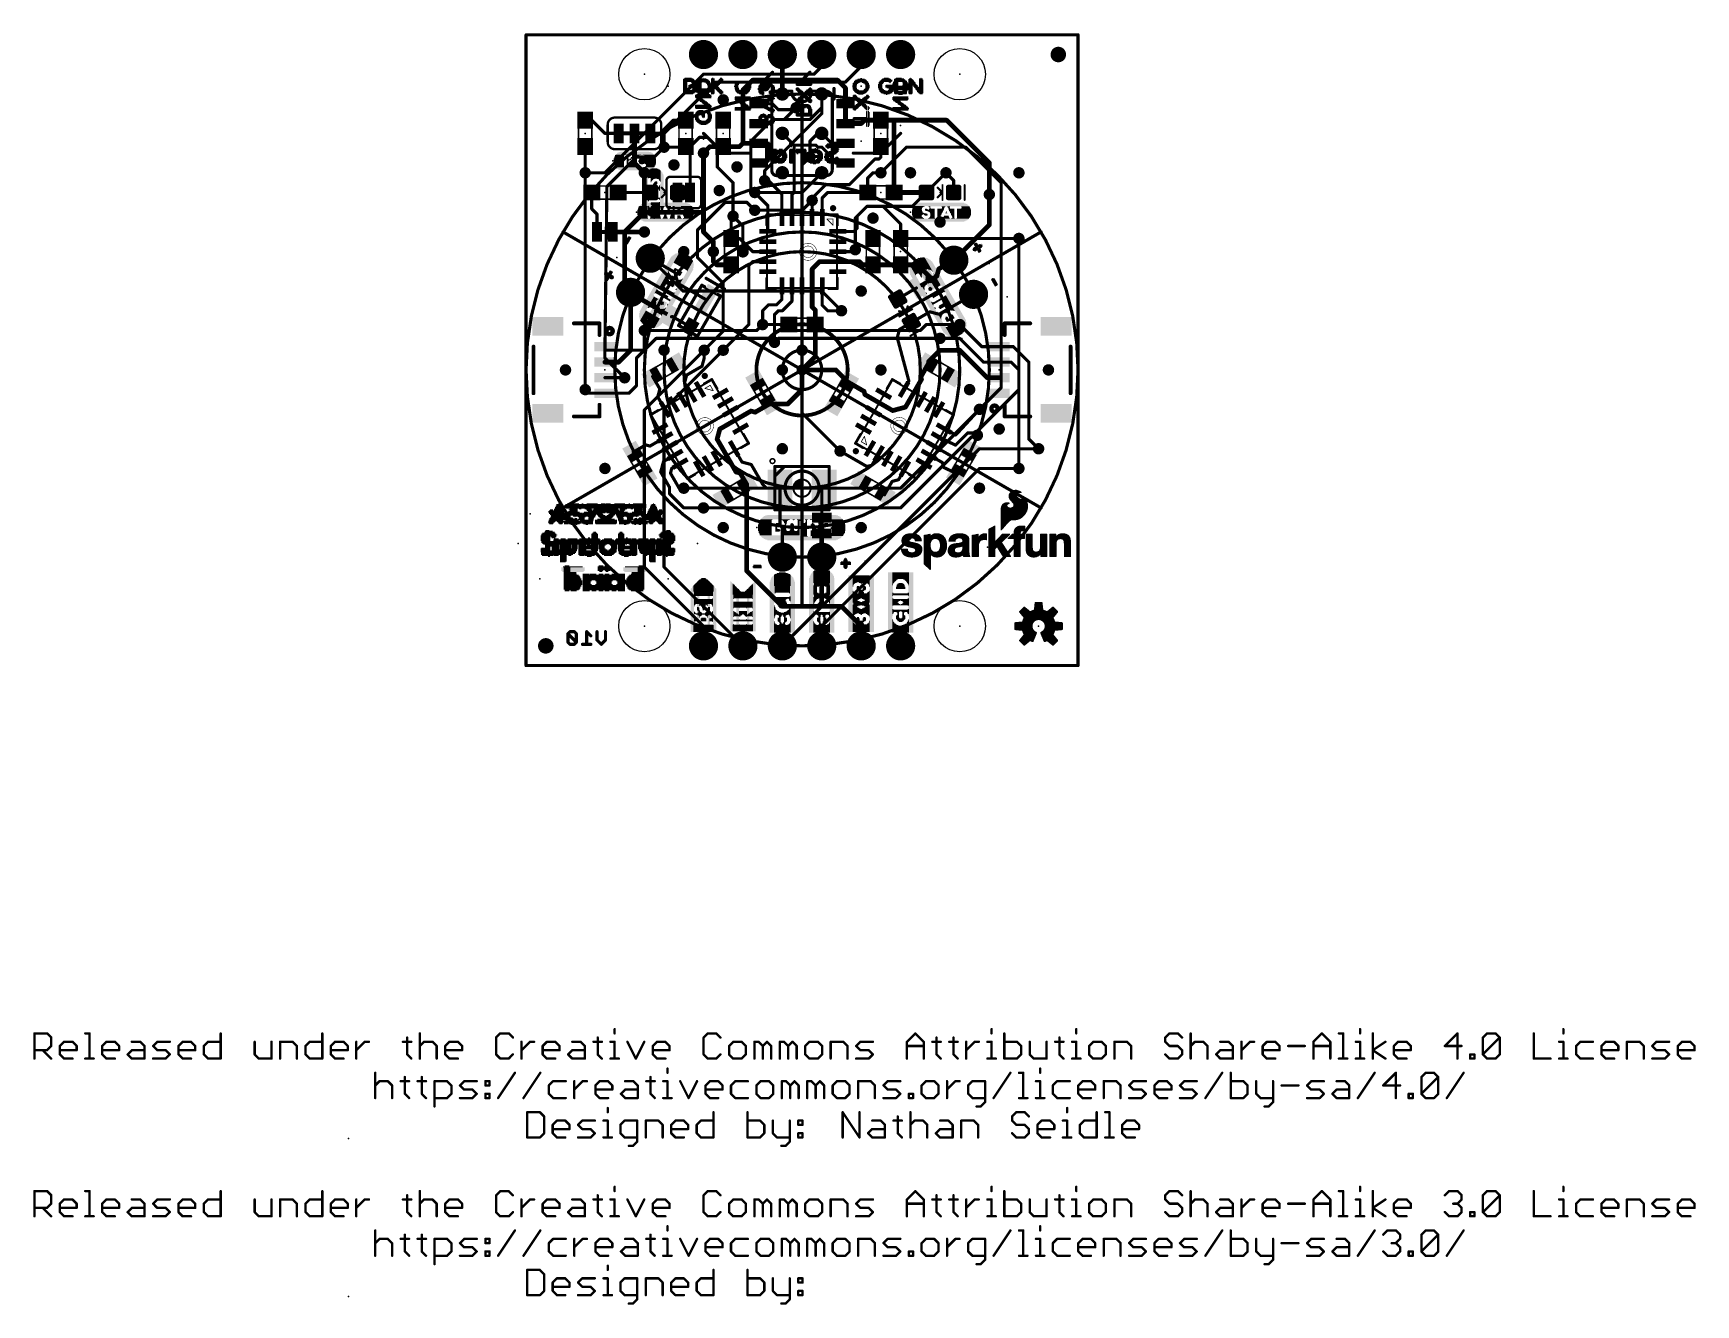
# Model space of a CAD drawing. Extents: x -32 to 75, y -41 to 41.
import ezdxf

# ---------------------------------------------------------------- set-up
doc = ezdxf.new("R2010")
doc.units = 0
for name, color, linetype in [('1', 12, 'CONTINUOUS'), ('16', 132, 'CONTINUOUS'), ('17', 110, 'CONTINUOUS'), ('18', 110, 'CONTINUOUS'), ('20', 31, 'CONTINUOUS'), ('21', 41, 'CONTINUOUS'), ('22', 40, 'CONTINUOUS'), ('23', 53, 'CONTINUOUS'), ('24', 53, 'CONTINUOUS'), ('51', 53, 'CONTINUOUS')]:
    doc.layers.add(name, color=color, linetype=linetype)

# ---------------------------------------------------------------- blocks, each defined once
blk = doc.blocks.new('ROUNDP')
at = {"const_width": 0.5}
blk.add_lwpolyline([(0, -0.25, 1), (0, 0.25, 1), (0, -0.25)], format="xyb", dxfattribs=at)
blk = doc.blocks.new('RECT')
blk.add_solid([(-0.5, -0.5), (0.5, -0.5), (-0.5, 0.5), (0.5, 0.5)])
blk = doc.blocks.new('RECT160000X160000R30')
at = {"const_width": 0.15}
blk.add_lwpolyline([(0.425, -0.35), (0.425, 0.35, 0.4142), (0.35, 0.425), (-0.35, 0.425, 0.4142), (-0.425, 0.35), (-0.425, -0.35, 0.4142), (-0.35, -0.425), (0.35, -0.425, 0.4142)], format="xyb", close=True, dxfattribs=at)
blk.add_solid([(-0.3754, -0.3754), (0.3754, -0.3754), (-0.3754, 0.3754), (0.3754, 0.3754)])
blk = doc.blocks.new('PIE')
at = {"const_width": 0.5}
blk.add_lwpolyline([(0, -0.25, 1), (0, 0.25, 1), (0, -0.25)], format="xyb", dxfattribs=at)
blk = doc.blocks.new('ROUNDV')
at = {"const_width": 0.5}
blk.add_lwpolyline([(0, -0.25, 1), (0, 0.25, 1), (0, -0.25)], format="xyb", dxfattribs=at)

msp = doc.modelspace()

# ---------------------------------------------------------------- linework, layer by layer
at = {"layer": '1'}
for points, const_width in [([(35.56, 40.64), (0, 40.64)], 0.2032), ([(0, 40.64), (0, 0)], 0.2032), ([(35.56, 0), (35.56, 40.64)], 0.2032), ([(16.51, 39.37), (16.51, 37.719)], 0.3048), ([(14.605, 37.719), (13.97, 37.084)], 0.3048), ([(16.002, 37.719), (14.605, 37.719)], 0.3048), ([(16.002, 37.719), (16.002, 37.719)], 0.3048), ([(16.51, 37.719), (16.002, 37.719)], 0.3048), ([(20.066, 37.719), (16.51, 37.719)], 0.3048), ([(16.51, 37.719), (16.51, 37.719)], 0.3048), ([(16.51, 37.719), (16.51, 36.83)], 0.3048), ([(20.32, 37.465), (20.066, 37.719)], 0.3048), ([(20.066, 37.719), (20.066, 37.719)], 0.3048), ([(20.32, 37.465), (20.32, 37.4649)], 0.3048), ([(20.58, 37.205), (20.32, 37.4649)], 0.3048), ([(13.97, 37.084), (13.97, 33.655)], 0.3048), ([(19.05, 36.83), (19.05, 36.8299)], 0.2032), ([(19.05, 36.8299), (19.05, 35.941)], 0.2032), ([(20.58, 36.195), (20.58, 37.205)], 0.3048), ([(15.875, 36.195), (14.98, 36.195)], 0.2032), ([(16.256, 35.814), (15.875, 36.195)], 0.2032), ([(17.272, 35.814), (16.256, 35.814)], 0.2032), ([(17.399, 35.941), (17.272, 35.814)], 0.2032), ([(18.542, 35.433), (18.288, 35.179)], 0.2032), ([(19.05, 35.941), (18.542, 35.433)], 0.2032), ([(20.58, 36.195), (20.58, 34.925)], 0.3048), ([(4.23, 35.14), (3.81, 35.14)], 0.2032), ([(5.08, 34.29), (4.23, 35.14)], 0.2032), ([(5.969, 34.29), (5.08, 34.29)], 0.2032), ([(6.985, 34.29), (6.985, 32.385)], 0.3048), ([(8.636, 34.29), (8.001, 34.29)], 0.2032), ([(9.486, 35.1399), (8.636, 34.29)], 0.2032), ([(10.287, 35.1399), (9.486, 35.1399)], 0.2032), ([(15.621, 34.925), (14.98, 34.925)], 0.2032), ([(15.875, 35.179), (15.621, 34.925)], 0.2032), ([(18.288, 35.179), (15.875, 35.179)], 0.2032), ([(17.13, 33.67), (16.51, 34.29)], 0.2032), ([(19.685, 33.655), (19.05, 34.29)], 0.2032), ([(21.59, 34.925), (20.58, 34.925)], 0.3048), ([(21.805, 35.14), (21.59, 34.925)], 0.3048), ([(22.86, 35.1399), (21.805, 35.14)], 0.3048), ([(23.749, 35.1399), (22.86, 35.1399)], 0.3048), ([(23.71, 35.1009), (23.749, 35.1399)], 0.3048), ([(23.71, 30.48), (23.71, 35.1009)], 0.3048), ([(25.781, 35.1399), (23.749, 35.1399)], 0.3048), ([(27.0901, 35.1399), (25.781, 35.1399)], 0.3048), ([(25.793, 35.128), (25.781, 35.1399)], 0.3048), ([(29.845, 32.385), (27.0901, 35.1399)], 0.3048), ([(3.81, 31.75), (3.81, 33.44)], 0.2032), ([(10.248, 33.401), (8.89, 33.401)], 0.2032), ([(10.287, 33.44), (10.248, 33.401)], 0.2032), ([(11.8499, 33.4399), (11.43, 33.02)], 0.3048), ([(12.7, 33.4399), (11.8499, 33.4399)], 0.3048), ([(13.755, 33.4399), (12.7, 33.4399)], 0.3048), ([(13.97, 33.655), (13.755, 33.4399)], 0.3048), ([(14.98, 33.655), (13.97, 33.655)], 0.3048), ([(17.272, 33.528), (17.13, 33.67)], 0.2032), ([(17.272, 33.528), (17.272, 30.48)], 0.2032), ([(18.669, 33.528), (17.272, 33.528)], 0.2032), ([(17.272, 33.528), (17.272, 33.528)], 0.2032), ([(18.796, 33.401), (18.669, 33.528)], 0.2032), ([(19.05, 33.401), (18.796, 33.401)], 0.2032), ([(19.685, 32.766), (19.05, 33.401)], 0.2032), ([(20.58, 33.655), (19.685, 33.655)], 0.2032), ([(22.86, 33.44), (22.86, 32.766)], 0.2032), ([(7.62, 31.75), (6.985, 32.385)], 0.3048), ([(18.288, 32.766), (17.78, 32.258)], 0.2032), ([(17.78, 32.258), (17.78, 28.87)], 0.2032), ([(19.685, 32.766), (19.685, 32.639)], 0.2032), ([(19.939, 32.385), (19.685, 32.639)], 0.2032), ([(20.58, 32.385), (19.939, 32.385)], 0.2032), ([(22.479, 32.639), (20.8279, 30.9879)], 0.2032), ([(22.733, 32.639), (22.479, 32.639)], 0.2032), ([(22.86, 32.766), (22.733, 32.639)], 0.2032), ([(29.845, 32.385), (29.845, 30.353)], 0.3048), ([(15.621, 31.242), (15.367, 31.242)], 0.2032), ([(16.48, 30.383), (15.621, 31.242)], 0.2032), ([(19.304, 30.9879), (18.43, 30.1139)], 0.2032), ([(20.8279, 30.9879), (19.304, 30.9879)], 0.2032), ([(22.352, 31.75), (22.01, 31.408)], 0.2032), ([(22.01, 31.408), (22.01, 30.48)], 0.2032), ([(22.86, 31.75), (22.352, 31.75)], 0.2032), ([(27.547, 31.254), (27.051, 31.75)], 0.2032), ([(27.547, 30.48), (27.547, 31.254)], 0.2032), ([(4.23, 29.425), (4.23, 30.48)], 0.2032), ([(5.93, 30.48), (8.013, 30.48)], 0.2032), ([(15.58, 29.632), (14.732, 30.48)], 0.2032), ([(16.48, 30.383), (16.48, 29.113)], 0.2032), ([(17.272, 30.48), (17.13, 30.338)], 0.2032), ([(17.13, 30.338), (17.13, 28.87)], 0.2032), ([(18.43, 30.1139), (18.43, 29.972)], 0.2032), ([(18.43, 28.87), (18.43, 29.972)], 0.2032), ([(19.431, 30.48), (19.08, 30.129)], 0.2032), ([(19.08, 28.87), (19.08, 30.129)], 0.2032), ([(22.01, 30.48), (19.431, 30.48)], 0.2032), ([(25.793, 30.48), (23.71, 30.48)], 0.3048), ([(23.71, 30.48), (23.71, 30.48)], 0.3048), ([(25.781, 30.4919), (25.793, 30.48)], 0.2032), ([(4.572, 29.083), (4.23, 29.425)], 0.2032), ([(4.572, 27.94), (4.572, 29.083)], 0.2032), ([(12.827, 29.845), (11.049, 28.067)], 0.2032), ([(14.224, 29.845), (12.827, 29.845)], 0.2032), ([(13.335, 28.956), (13.208, 28.829)], 0.2032), ([(13.208, 27.52), (13.208, 28.829)], 0.2032), ([(14.732, 29.337), (14.224, 29.845)], 0.2032), ([(15.58, 29.632), (15.58, 27.97)], 0.2032), ([(16.48, 29.113), (16.48, 28.87)], 0.2032), ([(21.59, 29.21), (21.336, 28.956)], 0.2032), ([(21.336, 28.956), (21.336, 28.194)], 0.2032), ([(21.971, 29.591), (21.59, 29.21)], 0.2032), ([(22.987, 29.591), (21.971, 29.591)], 0.2032), ([(23.368, 29.21), (22.987, 29.591)], 0.2032), ([(24.13, 28.448), (23.368, 29.21)], 0.2032), ([(23.368, 29.21), (23.368, 29.21)], 0.2032), ([(5.588, 27.94), (7.62, 27.94)], 0.3048), ([(11.049, 28.067), (11.049, 26.289)], 0.2032), ([(21.112, 27.97), (20.08, 27.97)], 0.2032), ([(21.336, 28.194), (21.112, 27.97)], 0.2032), ([(24.13, 28.448), (24.13, 27.52)], 0.2032), ([(12.065, 26.67), (12.065, 26.035)], 0.3048), ([(13.755, 27.52), (13.208, 27.52)], 0.2032), ([(14.605, 26.67), (13.755, 27.52)], 0.2032), ([(21.209, 26.797), (21.209, 26.67)], 0.2032), ([(31.75, 27.52), (24.13, 27.52)], 0.2032), ([(24.13, 27.52), (24.13, 27.52)], 0.2032), ([(9.5897, 25.3286), (8.001, 26.2458)], 0.2032), ([(12.7, 24.638), (11.049, 26.289)], 0.2032), ([(12.28, 25.82), (12.065, 26.035)], 0.3048), ([(13.208, 25.82), (12.28, 25.82)], 0.3048), ([(14.59, 26.02), (14.351, 25.781)], 0.2032), ([(14.351, 25.781), (14.351, 21.971)], 0.2032), ([(15.58, 26.02), (14.59, 26.02)], 0.2032), ([(15.58, 26.67), (14.605, 26.67)], 0.2032), ([(18.908, 26.02), (18.43, 25.542)], 0.3048), ([(20.08, 26.02), (18.908, 26.02)], 0.3048), ([(21.478, 26.02), (20.08, 26.02)], 0.3048), ([(21.209, 26.67), (20.08, 26.67)], 0.2032), ([(21.678, 25.82), (21.478, 26.02)], 0.3048), ([(22.352, 25.82), (21.678, 25.82)], 0.3048), ([(24.13, 25.82), (22.352, 25.82)], 0.3048), ([(25.234, 25.82), (24.13, 25.82)], 0.3048), ([(26.0243, 25.0297), (25.234, 25.82)], 0.3048), ([(26.5899, 25.5593), (26.4643, 25.0904)], 0.3048), ([(27.559, 26.1188), (26.5899, 25.5593)], 0.3048), ([(9.7783, 24.6248), (9.5897, 25.3286)], 0.2032), ([(11.5946, 23.5762), (9.7783, 24.6248)], 0.2032), ([(12.7, 24.638), (12.7, 21.5444)], 0.2032), ([(18.43, 25.542), (18.43, 24.47)], 0.3048), ([(26.4643, 25.0904), (26.0243, 24.8364)], 0.3048), ([(26.0243, 25.0297), (26.0243, 24.8364)], 0.3048), ([(6.731, 24.0461), (6.731, 20.32)], 0.3048), ([(6.731, 24.0461), (6.731, 24.0049)], 0.3048), ([(6.7461, 23.9898), (6.731, 24.0049)], 0.3048), ([(8.4872, 22.9846), (6.7461, 23.9898)], 0.3048), ([(16.48, 23.592), (16.129, 23.241)], 0.2032), ([(16.48, 24.47), (16.48, 23.592)], 0.2032), ([(17.13, 23.48), (16.51, 22.86)], 0.2032), ([(17.13, 24.47), (17.13, 23.48)], 0.2032), ([(17.78, 24.47), (17.78, 20.32)], 0.2032), ([(18.43, 24.47), (18.43, 23.099)], 0.3048), ([(19.08, 24.47), (19.08, 23.211)], 0.2032), ([(25.1444, 24.3284), (23.9455, 23.6195)], 0.2032), ([(28.829, 23.9191), (26.6054, 22.6353)], 0.2032), ([(9.4204, 22.4909), (9.3671, 22.4766)], 0.2032), ([(10.5811, 21.8207), (9.4204, 22.4909)], 0.2032), ([(15.621, 23.241), (15.24, 22.86)], 0.2032), ([(15.24, 22.86), (15.24, 21.971)], 0.2032), ([(16.129, 23.241), (15.621, 23.241)], 0.2032), ([(16.256, 22.86), (16.002, 22.606)], 0.2032), ([(16.002, 22.606), (16.002, 20.828)], 0.2032), ([(16.51, 22.86), (16.256, 22.86)], 0.2032), ([(18.63, 22.899), (18.43, 23.099)], 0.3048), ([(18.63, 21.971), (18.63, 22.899)], 0.3048), ([(19.431, 22.86), (19.08, 23.211)], 0.2032), ([(20.32, 22.86), (19.431, 22.86)], 0.2032), ([(26.0169, 22.793), (24.8225, 22.1005)], 0.2032), ([(26.6054, 22.6353), (26.0169, 22.793)], 0.2032), ([(7.62, 21.59), (7.62, 20.32)], 0.2032), ([(12.7, 21.5444), (11.4756, 20.32)], 0.2032), ([(14.351, 21.971), (12.7, 20.32)], 0.2032), ([(18.63, 21.971), (18.63, 19.9)], 0.3048), ([(24.0581, 21.6621), (23.9142, 21.1251)], 0.2032), ([(24.8225, 22.1005), (24.0581, 21.6621)], 0.2032), ([(29.361, 20.55), (27.94, 21.971)], 0.2032), ([(6.731, 20.32), (5.961, 19.55)], 0.3048), ([(7.62, 20.32), (7.112, 19.812)], 0.2032), ([(11.4756, 20.32), (11.4756, 19.8096)], 0.2032), ([(24.6627, 18.3317), (23.9142, 21.1251)], 0.2032), ([(26.67, 20.32), (25.9338, 19.5838)], 0.3048), ([(27.94, 20.32), (26.67, 20.32)], 0.3048), ([(27.94, 21.082), (26.67, 21.082)], 0.2032), ([(29.71, 18.55), (27.94, 20.32)], 0.3048), ([(29.472, 19.55), (27.94, 21.082)], 0.2032), ([(30.48, 20.55), (29.361, 20.55)], 0.2032), ([(31.393, 20.55), (30.48, 20.55)], 0.2032), ([(32.385, 19.558), (31.393, 20.55)], 0.2032), ([(5.961, 19.55), (5.08, 19.55)], 0.3048), ([(7.112, 19.812), (7.112, 18.034)], 0.2032), ([(11.3361, 19.2891), (10.3463, 18.7176)], 0.2032), ([(11.4756, 19.8096), (11.3361, 19.2891)], 0.2032), ([(18.63, 19.9), (17.78, 19.05)], 0.3048), ([(25.9338, 19.475), (25.4304, 18.603)], 0.3048), ([(25.9338, 19.5838), (25.9338, 19.475)], 0.3048), ([(30.48, 19.55), (29.472, 19.55)], 0.2032), ([(31.25, 19.55), (30.48, 19.55)], 0.2032), ([(31.75, 19.05), (31.25, 19.55)], 0.2032), ([(32.385, 19.558), (32.385, 14.605)], 0.2032), ([(5.85, 18.55), (5.08, 18.55)], 0.2032), ([(6.35, 18.542), (5.85, 18.55)], 0.2032), ([(8.6184, 17.8205), (8.1539, 18.625)], 0.2032), ([(10.2124, 18.2179), (10.3463, 18.7176)], 0.2032), ([(10.644, 17.4703), (10.2124, 18.2179)], 0.2032), ([(17.78, 19.05), (17.78, 17.78)], 0.3048), ([(19.9571, 19.05), (17.78, 19.05)], 0.3048), ([(20.745, 18.2621), (19.9571, 19.05)], 0.3048), ([(21.7765, 17.6666), (20.745, 18.2621)], 0.3048), ([(24.3531, 17.7953), (24.6627, 18.3317)], 0.2032), ([(25.4746, 18.4379), (24.916, 17.4703)], 0.3048), ([(25.4746, 18.4379), (25.4304, 18.603)], 0.3048), ([(30.48, 18.55), (29.71, 18.55)], 0.3048), ([(31.75, 19.05), (31.75, 12.7)], 0.2032), ([(4.04, 17.55), (3.81, 17.78)], 0.2032), ([(5.08, 17.55), (4.04, 17.55)], 0.2032), ([(6.628, 17.55), (5.08, 17.55)], 0.2032), ([(7.112, 18.034), (6.628, 17.55)], 0.2032), ([(8.4826, 17.3139), (8.6184, 17.8205)], 0.2032), ([(8.9553, 16.4953), (8.4826, 17.3139)], 0.2032), ([(17.78, 17.78), (16.8534, 16.8534)], 0.3048), ([(21.8315, 17.4613), (21.7765, 17.6666)], 0.3048), ([(22.712, 16.953), (21.8315, 17.4613)], 0.3048), ([(24.916, 17.4703), (24.4434, 16.6518)], 0.3048), ([(14.4886, 16.3991), (13.498, 15.8271)], 0.3048), ([(14.7617, 16.3259), (14.4886, 16.3991)], 0.3048), ([(15.6753, 16.8534), (14.7617, 16.3259)], 0.3048), ([(16.8534, 16.8534), (15.6753, 16.8534)], 0.3048), ([(23.6171, 16.4304), (22.712, 16.953)], 0.3048), ([(24.4434, 16.6518), (23.6171, 16.4304)], 0.3048), ([(27.686, 14.859), (29.21, 16.51)], 0.2032), ([(12.4827, 15.241), (12.3079, 14.5884)], 0.3048), ([(13.498, 15.8271), (12.4827, 15.241)], 0.3048), ([(26.9341, 15.2659), (27.686, 14.859)], 0.2032), ([(27.6662, 14.2042), (28.448, 14.986)], 0.2032), ([(28.448, 14.986), (28.9304, 14.986)], 0.2032), ([(28.9304, 14.986), (29.0757, 14.8408)], 0.2032), ([(6.9064, 13.7536), (7.7101, 14.2176)], 0.2032), ([(7.9834, 14.1444), (7.7101, 14.2176)], 0.2032), ([(8.9509, 14.7029), (7.9834, 14.1444)], 0.2032), ([(12.844, 13.6598), (12.3079, 14.5884)], 0.3048), ([(13.407, 13.9848), (13.9095, 13.1143)], 0.2032), ([(26.6091, 14.703), (27.6662, 14.2042)], 0.2032), ([(33.02, 13.97), (32.385, 14.605)], 0.2032), ([(8.8532, 13.1455), (8.6728, 12.4721)], 0.2032), ([(9.6009, 13.5771), (8.8532, 13.1455)], 0.2032), ([(9.9259, 13.0142), (9.3852, 12.702)], 0.2032), ([(13.5296, 12.4723), (12.844, 13.6598)], 0.3048), ([(14.5066, 12.9543), (13.9095, 13.1143)], 0.2032), ([(15.24, 11.684), (14.5066, 12.9543)], 0.2032), ([(21.9582, 12.8249), (20.2337, 13.8205)], 0.2032), ([(22.2844, 12.9123), (21.9582, 12.8249)], 0.2032), ([(22.716, 13.6598), (22.2844, 12.9123)], 0.2032), ([(25.9591, 13.5771), (26.8168, 13.082)], 0.2032), ([(26.8994, 12.7736), (26.8168, 13.082)], 0.2032), ([(27.769, 12.3449), (26.8994, 12.7736)], 0.2032), ([(9.2443, 11.4823), (8.6728, 12.4721)], 0.2032), ([(9.3852, 12.702), (9.3032, 12.3962)], 0.2032), ([(9.8747, 11.4063), (9.3032, 12.3962)], 0.2032), ([(13.7929, 12.4018), (13.5296, 12.4723)], 0.3048), ([(14.2079, 11.683), (13.7929, 12.4018)], 0.3048), ([(14.2079, 6.1121), (14.2079, 11.683)], 0.3048), ([(15.494, 11.43), (15.24, 11.684)], 0.2032), ([(23.5854, 11.8663), (23.0881, 11.005)], 0.2032), ([(23.9957, 11.9763), (23.5854, 11.8663)], 0.2032), ([(24.4047, 12.6848), (23.9957, 11.9763)], 0.2032), ([(9.2443, 11.4823), (9.2443, 11.0757)], 0.2032), ([(10.16, 10.16), (9.2443, 11.0757)], 0.2032), ([(10.1363, 11.4063), (9.8747, 11.4063)], 0.2032), ([(10.16, 11.43), (10.1363, 11.4063)], 0.2032), ([(16.355, 11.43), (15.494, 11.43)], 0.2032), ([(16.355, 11.43), (16.355, 11.43)], 0.2032), ([(16.355, 11.43), (16.355, 9.045)], 0.2032), ([(19.05, 11.43), (19.05, 9.525)], 0.2032), ([(19.05, 11.43), (19.05, 11.43)], 0.2032), ([(19.205, 11.43), (19.05, 11.43)], 0.2032), ([(11.43, 10.16), (10.16, 10.16)], 0.2032), ([(16.51, 8.89), (16.355, 9.045)], 0.2032), ([(16.51, 8.89), (16.51, 6.9851)], 0.2032), ([(19.05, 6.9851), (19.05, 8.509)], 0.3048), ([(19.05, 6.9851), (19.05, 3.81)], 0.3048), ([(16.51, 3.81), (14.2079, 6.1121)], 0.3048), ([(19.05, 3.81), (16.51, 3.81)], 0.3048), ([(20.32, 3.81), (19.05, 3.81)], 0.3048), ([(21.59, 2.54), (20.32, 3.81)], 0.3048), ([(21.59, 2.54), (21.59, 1.2701)], 0.3048), ([(21.59, 1.2701), (21.59, 1.27)], 0.3048), ([(0, 0), (35.56, 0)], 0.2032)]:
    msp.add_lwpolyline(points, dxfattribs=dict(at, const_width=const_width))
for points, const_width in [([(0, 40.6908, 1), (0, 40.5892)], 0.1016), ([(0.0508, 40.64, 1), (-0.0508, 40.64)], 0.1016), ([(35.6108, 40.64, 1), (35.5092, 40.64)], 0.1016), ([(35.56, 40.5892, 1), (35.56, 40.6908)], 0.1016), ([(16.5862, 39.37, 1), (16.4338, 39.37)], 0.1524), ([(14.605, 37.7952, 1), (14.605, 37.6428)], 0.1524), ([(14.6589, 37.6651, 1), (14.5511, 37.7729)], 0.1524), ([(16.0559, 37.7729, 1), (15.9481, 37.6651)], 0.1524), ([(16.002, 37.7952, 1), (16.002, 37.6428)], 0.1524), ([(15.9481, 37.6651, 1), (16.0559, 37.7729)], 0.1524), ([(16.002, 37.6428, 1), (16.002, 37.7952)], 0.1524), ([(16.51, 37.7952, 1), (16.51, 37.6428)], 0.1524), ([(16.5639, 37.7729, 1), (16.4561, 37.6651)], 0.1524), ([(16.5862, 37.719, 1), (16.4338, 37.719)], 0.1524), ([(16.4338, 37.719, 1), (16.5862, 37.719)], 0.1524), ([(16.4561, 37.6651, 1), (16.5639, 37.7729)], 0.1524), ([(16.51, 37.6428, 1), (16.51, 37.7952)], 0.1524), ([(20.1199, 37.7729, 1), (20.0121, 37.6651)], 0.1524), ([(20.0121, 37.7729, 1), (20.1199, 37.6651)], 0.1524), ([(20.1199, 37.6651, 1), (20.0121, 37.7729)], 0.1524), ([(20.066, 37.6428, 1), (20.066, 37.7952)], 0.1524), ([(20.3962, 37.465, 1), (20.2438, 37.465)], 0.1524), ([(20.3739, 37.5188, 1), (20.2661, 37.4111)], 0.1524), ([(20.2438, 37.4649, 1), (20.3962, 37.4649)], 0.1524), ([(20.2661, 37.4111, 1), (20.3739, 37.5189)], 0.1524), ([(14.0462, 37.084, 1), (13.8938, 37.084)], 0.1524), ([(13.9161, 37.1379, 1), (14.0239, 37.0301)], 0.1524), ([(16.4338, 36.83, 1), (16.5862, 36.83)], 0.1524), ([(19.1008, 36.8299, 1), (18.9992, 36.8299)], 0.1016), ([(19.0141, 36.8659, 1), (19.0859, 36.794)], 0.1016), ([(19.0859, 36.794, 1), (19.0141, 36.8659)], 0.1016), ([(20.6562, 37.205, 1), (20.5038, 37.2049)], 0.1524), ([(20.5261, 37.1511, 1), (20.6339, 37.2588)], 0.1524), ([(14.98, 36.2458, 1), (14.98, 36.1442)], 0.1016), ([(15.911, 36.2309, 1), (15.8391, 36.159)], 0.1016), ([(15.875, 36.1442, 1), (15.875, 36.2458)], 0.1016), ([(16.256, 35.8648, 1), (16.256, 35.7632)], 0.1016), ([(16.2201, 35.7781, 1), (16.2919, 35.8499)], 0.1016), ([(17.2361, 35.8499, 1), (17.3079, 35.7781)], 0.1016), ([(17.272, 35.7632, 1), (17.272, 35.8648)], 0.1016), ([(17.4349, 35.9051, 1), (17.3631, 35.9769)], 0.1016), ([(18.5061, 35.4689, 1), (18.5779, 35.3971)], 0.1016), ([(18.5779, 35.3971, 1), (18.5061, 35.4689)], 0.1016), ([(18.9992, 35.941, 1), (19.1008, 35.941)], 0.1016), ([(19.0859, 35.905, 1), (19.0141, 35.9769)], 0.1016), ([(20.6562, 36.195, 1), (20.5038, 36.195)], 0.1524), ([(20.5038, 36.195, 1), (20.6562, 36.195)], 0.1524), ([(3.81, 35.1908, 1), (3.81, 35.0892)], 0.1016), ([(4.266, 35.1759, 1), (4.1941, 35.104)], 0.1016), ([(4.23, 35.0892, 1), (4.23, 35.1908)], 0.1016), ([(5.08, 34.3408, 1), (5.08, 34.2392)], 0.1016), ([(5.0441, 34.2541, 1), (5.1159, 34.3259)], 0.1016), ([(5.969, 34.2392, 1), (5.969, 34.3408)], 0.1016), ([(7.0612, 34.29, 1), (6.9088, 34.29)], 0.1524), ([(8.001, 34.3408, 1), (8.001, 34.2392)], 0.1016), ([(8.6001, 34.3259, 1), (8.6719, 34.2541)], 0.1016), ([(8.636, 34.2392, 1), (8.636, 34.3408)], 0.1016), ([(9.486, 35.1908, 1), (9.486, 35.0891)], 0.1016), ([(9.5219, 35.104, 1), (9.45, 35.1759)], 0.1016), ([(10.287, 35.0891, 1), (10.287, 35.1908)], 0.1016), ([(14.98, 34.9758, 1), (14.98, 34.8742)], 0.1016), ([(15.585, 34.9609, 1), (15.6569, 34.889)], 0.1016), ([(15.621, 34.8742, 1), (15.621, 34.9758)], 0.1016), ([(15.875, 35.2298, 1), (15.875, 35.1282)], 0.1016), ([(15.9109, 35.1431, 1), (15.8391, 35.2149)], 0.1016), ([(16.5459, 34.3259, 1), (16.4741, 34.254)], 0.1016), ([(18.2521, 35.2149, 1), (18.324, 35.1431)], 0.1016), ([(18.288, 35.1282, 1), (18.288, 35.2298)], 0.1016), ([(19.0859, 34.3259, 1), (19.0141, 34.254)], 0.1016), ([(20.58, 35.0012, 1), (20.58, 34.8488)], 0.1524), ([(20.5038, 34.925, 1), (20.6562, 34.925)], 0.1524), ([(21.5361, 34.9788, 1), (21.6439, 34.8711)], 0.1524), ([(21.59, 34.8488, 1), (21.59, 35.0012)], 0.1524), ([(21.805, 35.2162, 1), (21.805, 35.0638)], 0.1524), ([(21.8589, 35.0861, 1), (21.7511, 35.1938)], 0.1524), ([(22.86, 35.2161, 1), (22.86, 35.0637)], 0.1524), ([(22.86, 35.0638, 1), (22.86, 35.2161)], 0.1524), ([(23.7862, 35.1009, 1), (23.6338, 35.1009)], 0.1524), ([(23.6561, 35.1548, 1), (23.7639, 35.0471)], 0.1524), ([(23.749, 35.2161, 1), (23.749, 35.0637)], 0.1524), ([(23.8029, 35.0861, 1), (23.6951, 35.1938)], 0.1524), ([(23.749, 35.0637, 1), (23.749, 35.2161)], 0.1524), ([(25.781, 35.2161, 1), (25.781, 35.0637)], 0.1524), ([(25.8349, 35.1938, 1), (25.7271, 35.0861)], 0.1524), ([(25.7391, 35.0741, 1), (25.8469, 35.1819)], 0.1524), ([(25.781, 35.0637, 1), (25.781, 35.2161)], 0.1524), ([(27.1439, 35.1938, 1), (27.0362, 35.0861)], 0.1524), ([(27.0901, 35.0637, 1), (27.0901, 35.2161)], 0.1524), ([(3.8608, 33.44, 1), (3.7592, 33.44)], 0.1016), ([(8.89, 33.4518, 1), (8.89, 33.3502)], 0.1016), ([(10.2121, 33.4369, 1), (10.284, 33.3651)], 0.1016), ([(10.248, 33.3502, 1), (10.248, 33.4518)], 0.1016), ([(10.3229, 33.404, 1), (10.2511, 33.4759)], 0.1016), ([(11.8499, 33.5161, 1), (11.8499, 33.3637)], 0.1524), ([(11.9038, 33.3861, 1), (11.7961, 33.4938)], 0.1524), ([(12.7, 33.5161, 1), (12.7, 33.3637)], 0.1524), ([(12.7, 33.3637, 1), (12.7, 33.5161)], 0.1524), ([(13.7011, 33.4938, 1), (13.8089, 33.3861)], 0.1524), ([(13.755, 33.3637, 1), (13.755, 33.5161)], 0.1524), ([(13.97, 33.7312, 1), (13.97, 33.5788)], 0.1524), ([(13.8938, 33.655, 1), (14.0462, 33.655)], 0.1524), ([(14.0239, 33.6011, 1), (13.9161, 33.7088)], 0.1524), ([(14.98, 33.5788, 1), (14.98, 33.7312)], 0.1524), ([(17.1659, 33.7059, 1), (17.0941, 33.634)], 0.1016), ([(17.0941, 33.634, 1), (17.1659, 33.7059)], 0.1016), ([(17.3228, 33.528, 1), (17.2212, 33.528)], 0.1016), ([(17.272, 33.5788, 1), (17.272, 33.4772)], 0.1016), ([(17.2361, 33.5639, 1), (17.3079, 33.4921)], 0.1016), ([(17.3079, 33.4921, 1), (17.2361, 33.5639)], 0.1016), ([(17.2361, 33.4921, 1), (17.3079, 33.5639)], 0.1016), ([(18.7049, 33.5639, 1), (18.6331, 33.4921)], 0.1016), ([(18.669, 33.4772, 1), (18.669, 33.5788)], 0.1016), ([(18.796, 33.4518, 1), (18.796, 33.3502)], 0.1016), ([(18.7601, 33.3651, 1), (18.8319, 33.4369)], 0.1016), ([(19.0859, 33.4369, 1), (19.0141, 33.3651)], 0.1016), ([(19.05, 33.3502, 1), (19.05, 33.4518)], 0.1016), ([(19.685, 33.7058, 1), (19.685, 33.6042)], 0.1016), ([(19.6491, 33.619, 1), (19.7209, 33.6909)], 0.1016), ([(20.58, 33.6042, 1), (20.58, 33.7058)], 0.1016), ([(22.9108, 33.44, 1), (22.8092, 33.44)], 0.1016), ([(7.0389, 32.4389, 1), (6.9311, 32.3311)], 0.1524), ([(6.9088, 32.385, 1), (7.0612, 32.385)], 0.1524), ([(11.3761, 33.0739, 1), (11.4839, 32.9661)], 0.1524), ([(17.8308, 32.258, 1), (17.7292, 32.258)], 0.1016), ([(17.7441, 32.2939, 1), (17.8159, 32.2221)], 0.1016), ([(18.3239, 32.7301, 1), (18.2521, 32.8019)], 0.1016), ([(19.7358, 32.766, 1), (19.6342, 32.766)], 0.1016), ([(19.7209, 32.6749, 1), (19.6491, 32.6031)], 0.1016), ([(19.6342, 32.639, 1), (19.7358, 32.639)], 0.1016), ([(19.6491, 32.7301, 1), (19.7209, 32.8019)], 0.1016), ([(19.939, 32.4358, 1), (19.939, 32.3342)], 0.1016), ([(19.9031, 32.349, 1), (19.975, 32.4209)], 0.1016), ([(20.58, 32.3342, 1), (20.58, 32.4358)], 0.1016), ([(22.479, 32.6898, 1), (22.479, 32.5882)], 0.1016), ([(22.5149, 32.6031, 1), (22.4431, 32.6749)], 0.1016), ([(22.6971, 32.6749, 1), (22.7689, 32.6031)], 0.1016), ([(22.733, 32.5882, 1), (22.733, 32.6898)], 0.1016), ([(22.8092, 32.766, 1), (22.9108, 32.766)], 0.1016), ([(22.8959, 32.7301, 1), (22.8241, 32.8019)], 0.1016), ([(29.9212, 32.385, 1), (29.7688, 32.385)], 0.1524), ([(29.7911, 32.3311, 1), (29.8989, 32.4389)], 0.1524), ([(3.7592, 31.75, 1), (3.8608, 31.75)], 0.1016), ([(7.5661, 31.6961, 1), (7.6739, 31.8039)], 0.1524), ([(15.367, 31.2928, 1), (15.367, 31.1912)], 0.1016), ([(15.6569, 31.2779, 1), (15.5851, 31.2061)], 0.1016), ([(15.621, 31.1912, 1), (15.621, 31.2928)], 0.1016), ([(19.304, 31.0387, 1), (19.304, 30.9371)], 0.1016), ([(19.3399, 30.952, 1), (19.2681, 31.0239)], 0.1016), ([(20.792, 31.0239, 1), (20.8639, 30.952)], 0.1016), ([(20.8279, 30.9371, 1), (20.8279, 31.0387)], 0.1016), ([(22.0608, 31.408, 1), (21.9592, 31.408)], 0.1016), ([(21.9741, 31.4439, 1), (22.0459, 31.3721)], 0.1016), ([(22.352, 31.8008, 1), (22.352, 31.6992)], 0.1016), ([(22.3879, 31.7141, 1), (22.3161, 31.7859)], 0.1016), ([(22.86, 31.6992, 1), (22.86, 31.8008)], 0.1016), ([(27.0869, 31.7859, 1), (27.0151, 31.7141)], 0.1016), ([(27.5978, 31.254, 1), (27.4962, 31.254)], 0.1016), ([(27.5111, 31.2181, 1), (27.5829, 31.2899)], 0.1016), ([(4.2808, 30.48, 1), (4.1792, 30.48)], 0.1016), ([(5.93, 30.5308, 1), (5.93, 30.4292)], 0.1016), ([(8.013, 30.4292, 1), (8.013, 30.5308)], 0.1016), ([(14.7679, 30.5159, 1), (14.6961, 30.4441)], 0.1016), ([(16.5308, 30.383, 1), (16.4292, 30.383)], 0.1016), ([(16.4441, 30.3471, 1), (16.5159, 30.4189)], 0.1016), ([(17.1808, 30.338, 1), (17.0792, 30.338)], 0.1016), ([(17.0941, 30.3739, 1), (17.1659, 30.3021)], 0.1016), ([(17.2212, 30.48, 1), (17.3228, 30.48)], 0.1016), ([(17.3079, 30.4441, 1), (17.2361, 30.5159)], 0.1016), ([(18.4808, 30.1139, 1), (18.3792, 30.1139)], 0.1016), ([(18.3941, 30.1499, 1), (18.4659, 30.078)], 0.1016), ([(18.4808, 29.972, 1), (18.3792, 29.972)], 0.1016), ([(18.3792, 29.972, 1), (18.4808, 29.972)], 0.1016), ([(19.1308, 30.129, 1), (19.0292, 30.129)], 0.1016), ([(19.0441, 30.1649, 1), (19.1159, 30.093)], 0.1016), ([(19.431, 30.5308, 1), (19.431, 30.4292)], 0.1016), ([(19.4669, 30.444, 1), (19.3951, 30.5159)], 0.1016), ([(21.9592, 30.48, 1), (22.0608, 30.48)], 0.1016), ([(22.01, 30.4292, 1), (22.01, 30.5308)], 0.1016), ([(23.71, 30.5562, 1), (23.71, 30.4038)], 0.1524), ([(23.6561, 30.5338, 1), (23.7639, 30.4261)], 0.1524), ([(23.6338, 30.48, 1), (23.7862, 30.48)], 0.1524), ([(23.7639, 30.4261, 1), (23.6561, 30.5338)], 0.1524), ([(25.8169, 30.5279, 1), (25.7451, 30.456)], 0.1016), ([(25.7571, 30.444, 1), (25.8289, 30.5159)], 0.1016), ([(25.793, 30.4038, 1), (25.793, 30.5562)], 0.1524), ([(27.4962, 30.48, 1), (27.5978, 30.48)], 0.1016), ([(29.7688, 30.353, 1), (29.9212, 30.353)], 0.1524), ([(4.2659, 29.4609, 1), (4.1941, 29.3891)], 0.1016), ([(4.1792, 29.425, 1), (4.2808, 29.425)], 0.1016), ([(4.6228, 29.083, 1), (4.5212, 29.083)], 0.1016), ([(4.5361, 29.0471, 1), (4.6079, 29.1189)], 0.1016), ([(12.827, 29.8958, 1), (12.827, 29.7942)], 0.1016), ([(12.8629, 29.8091, 1), (12.7911, 29.8809)], 0.1016), ([(13.2588, 28.829, 1), (13.1572, 28.829)], 0.1016), ([(13.3709, 28.92, 1), (13.2991, 28.9919)], 0.1016), ([(14.2599, 29.8809, 1), (14.1881, 29.8091)], 0.1016), ([(14.224, 29.7942, 1), (14.224, 29.8958)], 0.1016), ([(14.6961, 29.3011, 1), (14.7679, 29.3729)], 0.1016), ([(15.6308, 29.632, 1), (15.5292, 29.632)], 0.1016), ([(15.5441, 29.5961, 1), (15.6159, 29.6679)], 0.1016), ([(16.5308, 29.1129, 1), (16.4292, 29.113)], 0.1016), ([(16.4292, 29.113, 1), (16.5308, 29.113)], 0.1016), ([(16.4292, 28.87, 1), (16.5308, 28.87)], 0.1016), ([(17.0792, 28.87, 1), (17.1808, 28.87)], 0.1016), ([(17.7292, 28.87, 1), (17.8308, 28.87)], 0.1016), ([(18.3792, 28.87, 1), (18.4808, 28.87)], 0.1016), ([(19.0292, 28.87, 1), (19.1308, 28.87)], 0.1016), ([(21.3868, 28.956, 1), (21.2852, 28.956)], 0.1016), ([(21.3001, 28.9919, 1), (21.3719, 28.92)], 0.1016), ([(21.5541, 29.2459, 1), (21.6259, 29.174)], 0.1016), ([(21.6259, 29.174, 1), (21.5541, 29.2459)], 0.1016), ([(21.971, 29.6418, 1), (21.971, 29.5402)], 0.1016), ([(22.007, 29.5551, 1), (21.9351, 29.6269)], 0.1016), ([(23.0229, 29.6269, 1), (22.9511, 29.5551)], 0.1016), ([(22.987, 29.5402, 1), (22.987, 29.6418)], 0.1016), ([(23.4039, 29.2459, 1), (23.3321, 29.174)], 0.1016), ([(23.4188, 29.21, 1), (23.3172, 29.21)], 0.1016), ([(23.3172, 29.21, 1), (23.4188, 29.21)], 0.1016), ([(23.3321, 29.1741, 1), (23.4039, 29.2459)], 0.1016), ([(4.5212, 27.94, 1), (4.6228, 27.94)], 0.1016), ([(5.588, 28.0162, 1), (5.588, 27.8638)], 0.1524), ([(7.62, 27.8638, 1), (7.62, 28.0162)], 0.1524), ([(11.0998, 28.067, 1), (10.9982, 28.067)], 0.1016), ([(11.0131, 28.1029, 1), (11.0849, 28.0311)], 0.1016), ([(13.1721, 28.8649, 1), (13.2439, 28.793)], 0.1016), ([(15.5292, 27.97, 1), (15.6308, 27.97)], 0.1016), ([(20.08, 28.0208, 1), (20.08, 27.9192)], 0.1016), ([(21.0761, 28.0059, 1), (21.1479, 27.934)], 0.1016), ([(21.112, 27.9192, 1), (21.112, 28.0208)], 0.1016), ([(21.2852, 28.194, 1), (21.3868, 28.1939)], 0.1016), ([(21.3719, 28.158, 1), (21.3001, 28.2299)], 0.1016), ([(24.1808, 28.448, 1), (24.0792, 28.448)], 0.1016), ([(24.0941, 28.412, 1), (24.1659, 28.4839)], 0.1016), ([(12.1412, 26.67, 1), (11.9888, 26.67)], 0.1524), ([(13.208, 27.5708, 1), (13.208, 27.4692)], 0.1016), ([(13.1572, 27.52, 1), (13.2588, 27.52)], 0.1016), ([(13.7909, 27.5559, 1), (13.7191, 27.484)], 0.1016), ([(13.755, 27.4692, 1), (13.755, 27.5707)], 0.1016), ([(21.2598, 26.797, 1), (21.1582, 26.797)], 0.1016), ([(24.094, 27.5559, 1), (24.1659, 27.484)], 0.1016), ([(24.13, 27.5708, 1), (24.13, 27.4692)], 0.1016), ([(24.0792, 27.52, 1), (24.1808, 27.52)], 0.1016), ([(24.1659, 27.484, 1), (24.0941, 27.5559)], 0.1016), ([(31.75, 27.4692, 1), (31.75, 27.5708)], 0.1016), ([(8.0264, 26.2898, 1), (7.9756, 26.2018)], 0.1016), ([(11.0849, 26.3249, 1), (11.0131, 26.2531)], 0.1016), ([(10.9982, 26.289, 1), (11.0998, 26.289)], 0.1016), ([(12.1189, 26.0889, 1), (12.0111, 25.9811)], 0.1524), ([(11.9888, 26.035, 1), (12.1412, 26.035)], 0.1524), ([(12.28, 25.8962, 1), (12.28, 25.7438)], 0.1524), ([(12.2261, 25.7661, 1), (12.3339, 25.8739)], 0.1524), ([(13.208, 25.7438, 1), (13.208, 25.8962)], 0.1524), ([(14.4018, 25.781, 1), (14.3002, 25.781)], 0.1016), ([(14.3151, 25.8169, 1), (14.3869, 25.7451)], 0.1016), ([(14.59, 26.0708, 1), (14.59, 25.9692)], 0.1016), ([(14.6259, 25.984, 1), (14.554, 26.0559)], 0.1016), ([(14.605, 26.7208, 1), (14.605, 26.6192)], 0.1016), ([(14.5691, 26.634, 1), (14.6409, 26.7059)], 0.1016), ([(15.58, 26.6192, 1), (15.58, 26.7208)], 0.1016), ([(15.58, 25.9692, 1), (15.58, 26.0708)], 0.1016), ([(18.908, 26.0962, 1), (18.908, 25.9438)], 0.1524), ([(18.9618, 25.9661, 1), (18.8541, 26.0738)], 0.1524), ([(20.08, 26.0962, 1), (20.08, 25.9438)], 0.1524), ([(20.08, 26.7208, 1), (20.08, 26.6192)], 0.1016), ([(20.08, 25.9438, 1), (20.08, 26.0962)], 0.1524), ([(21.1582, 26.67, 1), (21.2598, 26.6699)], 0.1016), ([(21.209, 26.6192, 1), (21.209, 26.7208)], 0.1016), ([(21.5319, 26.0738, 1), (21.4241, 25.9661)], 0.1524), ([(21.478, 25.9438, 1), (21.478, 26.0962)], 0.1524), ([(21.678, 25.8962, 1), (21.678, 25.7438)], 0.1524), ([(21.6241, 25.7661, 1), (21.7319, 25.8738)], 0.1524), ([(22.352, 25.8962, 1), (22.352, 25.7438)], 0.1524), ([(22.352, 25.7438, 1), (22.352, 25.8962)], 0.1524), ([(24.13, 25.8962, 1), (24.13, 25.7438)], 0.1524), ([(24.13, 25.7438, 1), (24.13, 25.8962)], 0.1524), ([(25.2879, 25.8738, 1), (25.1802, 25.7661)], 0.1524), ([(25.234, 25.7438, 1), (25.234, 25.8962)], 0.1524), ([(26.6635, 25.5396, 1), (26.5163, 25.5791)], 0.1524), ([(27.5971, 26.0528, 1), (27.5209, 26.1848)], 0.1524), ([(9.6388, 25.3417, 1), (9.5407, 25.3154)], 0.1016), ([(9.5643, 25.2846, 1), (9.6151, 25.3726)], 0.1016), ([(9.8037, 24.6688, 1), (9.7529, 24.5808)], 0.1016), ([(9.7292, 24.6117, 1), (9.8274, 24.638)], 0.1016), ([(12.7508, 24.638, 1), (12.6492, 24.638)], 0.1016), ([(12.6641, 24.6021, 1), (12.7359, 24.6739)], 0.1016), ([(18.5062, 25.542, 1), (18.3538, 25.542)], 0.1524), ([(18.3761, 25.5959, 1), (18.4839, 25.4881)], 0.1524), ([(26.1005, 25.0297, 1), (25.9481, 25.0297)], 0.1524), ([(25.9862, 24.9024, 1), (26.0624, 24.7704)], 0.1524), ([(25.9481, 24.8364, 1), (26.1005, 24.8364)], 0.1524), ([(25.9704, 24.9758, 1), (26.0782, 25.0836)], 0.1524), ([(26.3907, 25.1101, 1), (26.5379, 25.0707)], 0.1524), ([(26.5024, 25.0244, 1), (26.4262, 25.1564)], 0.1524), ([(26.5518, 25.6253, 1), (26.628, 25.4934)], 0.1524), ([(6.8072, 24.0461, 1), (6.6548, 24.0461)], 0.1524), ([(6.8072, 24.0461, 1), (6.6548, 24.0461)], 0.1524), ([(6.7849, 24.0588, 1), (6.6771, 23.951)], 0.1524), ([(6.6548, 24.0049, 1), (6.8072, 24.0049)], 0.1524), ([(6.7842, 24.0558, 1), (6.708, 23.9238)], 0.1524), ([(6.6922, 23.9359, 1), (6.8, 24.0437)], 0.1524), ([(11.5692, 23.5322, 1), (11.62, 23.6202)], 0.1016), ([(16.5308, 24.47, 1), (16.4292, 24.47)], 0.1016), ([(16.4292, 23.592, 1), (16.5308, 23.592)], 0.1016), ([(16.5159, 23.5561, 1), (16.4441, 23.6279)], 0.1016), ([(17.1808, 24.47, 1), (17.0792, 24.47)], 0.1016), ([(17.1659, 23.4441, 1), (17.0941, 23.5159)], 0.1016), ([(17.8308, 24.47, 1), (17.7292, 24.47)], 0.1016), ([(18.5062, 24.47, 1), (18.3538, 24.47)], 0.1524), ([(18.3538, 24.47, 1), (18.5062, 24.47)], 0.1524), ([(19.1308, 24.47, 1), (19.0292, 24.47)], 0.1016), ([(23.9196, 23.6632, 1), (23.9714, 23.5758)], 0.1016), ([(25.1703, 24.2847, 1), (25.1186, 24.3721)], 0.1016), ([(28.8544, 23.8751, 1), (28.8036, 23.9631)], 0.1016), ([(8.4491, 22.9186, 1), (8.5253, 23.0506)], 0.1524), ([(9.3539, 22.5257, 1), (9.3802, 22.4275)], 0.1016), ([(9.4458, 22.5349, 1), (9.395, 22.4469)], 0.1016), ([(9.4335, 22.4418, 1), (9.4072, 22.54)], 0.1016), ([(15.2908, 22.86, 1), (15.1892, 22.86)], 0.1016), ([(15.2041, 22.8959, 1), (15.2759, 22.8241)], 0.1016), ([(15.621, 23.2918, 1), (15.621, 23.1902)], 0.1016), ([(15.6569, 23.2051, 1), (15.5851, 23.2769)], 0.1016), ([(16.0528, 22.606, 1), (15.9512, 22.606)], 0.1016), ([(15.9661, 22.6419, 1), (16.0379, 22.5701)], 0.1016), ([(16.0931, 23.2769, 1), (16.1649, 23.2051)], 0.1016), ([(16.129, 23.1902, 1), (16.129, 23.2918)], 0.1016), ([(16.256, 22.9108, 1), (16.256, 22.8092)], 0.1016), ([(16.2919, 22.8241, 1), (16.2201, 22.8959)], 0.1016), ([(16.4741, 22.8959, 1), (16.5459, 22.8241)], 0.1016), ([(16.51, 22.8092, 1), (16.51, 22.9108)], 0.1016), ([(17.0792, 23.48, 1), (17.1808, 23.48)], 0.1016), ([(18.4839, 23.1528, 1), (18.3761, 23.0451)], 0.1524), ([(18.3538, 23.099, 1), (18.5062, 23.0989)], 0.1524), ([(18.7062, 22.899, 1), (18.5538, 22.899)], 0.1524), ([(18.5761, 22.8451, 1), (18.6839, 22.9528)], 0.1524), ([(19.1159, 23.2469, 1), (19.0441, 23.1751)], 0.1016), ([(19.0292, 23.211, 1), (19.1308, 23.211)], 0.1016), ([(19.431, 22.9108, 1), (19.431, 22.8092)], 0.1016), ([(19.3951, 22.8241, 1), (19.4669, 22.8959)], 0.1016), ([(20.32, 22.8092, 1), (20.32, 22.9108)], 0.1016), ([(26.0301, 22.8421, 1), (26.0038, 22.7439)], 0.1016), ([(26.0424, 22.7491, 1), (25.9914, 22.837)], 0.1016), ([(26.58, 22.6793, 1), (26.6308, 22.5914)], 0.1016), ([(26.5922, 22.5863, 1), (26.6185, 22.6844)], 0.1016), ([(7.6708, 21.59, 1), (7.5692, 21.59)], 0.1016), ([(10.5557, 21.7767, 1), (10.6065, 21.8647)], 0.1016), ([(12.6492, 21.5444, 1), (12.7508, 21.5444)], 0.1016), ([(12.7359, 21.5085, 1), (12.6641, 21.5803)], 0.1016), ([(14.3002, 21.971, 1), (14.4018, 21.971)], 0.1016), ([(14.3869, 21.9351, 1), (14.3151, 22.0069)], 0.1016), ([(15.1892, 21.971, 1), (15.2908, 21.971)], 0.1016), ([(18.7062, 21.971, 1), (18.5538, 21.971)], 0.1524), ([(18.5538, 21.971, 1), (18.7062, 21.971)], 0.1524), ([(24.0329, 21.7062, 1), (24.0834, 21.618)], 0.1016), ([(24.1072, 21.649, 1), (24.0091, 21.6753)], 0.1016), ([(24.797, 22.1444, 1), (24.848, 22.0565)], 0.1016), ([(24.8478, 22.0564, 1), (24.7972, 22.1446)], 0.1016), ([(27.9759, 22.0069, 1), (27.9041, 21.9351)], 0.1016), ([(6.6548, 20.32, 1), (6.8072, 20.32)], 0.1524), ([(6.7849, 20.2661, 1), (6.6771, 20.3739)], 0.1524), ([(7.5692, 20.32, 1), (7.6708, 20.32)], 0.1016), ([(7.6559, 20.2841, 1), (7.5841, 20.3559)], 0.1016), ([(11.5264, 20.32, 1), (11.4248, 20.32)], 0.1016), ([(11.4397, 20.3559, 1), (11.5115, 20.2841)], 0.1016), ([(12.6641, 20.3559, 1), (12.7359, 20.2841)], 0.1016), ([(15.9512, 20.828, 1), (16.0528, 20.828)], 0.1016), ([(17.7292, 20.32, 1), (17.8308, 20.32)], 0.1016), ([(23.9633, 21.1383, 1), (23.8652, 21.112)], 0.1016), ([(23.8652, 21.1383, 1), (23.9633, 21.112)], 0.1016), ([(26.67, 20.3962, 1), (26.67, 20.2438)], 0.1524), ([(26.7239, 20.2661, 1), (26.6161, 20.3739)], 0.1524), ([(26.67, 21.1328, 1), (26.67, 21.0312)], 0.1016), ([(27.9939, 20.3739, 1), (27.8861, 20.2661)], 0.1524), ([(27.9759, 21.1179, 1), (27.9041, 21.0461)], 0.1016), ([(27.94, 20.2438, 1), (27.94, 20.3962)], 0.1524), ([(27.94, 21.0312, 1), (27.94, 21.1328)], 0.1016), ([(29.361, 20.6008, 1), (29.361, 20.4992)], 0.1016), ([(29.3251, 20.5141, 1), (29.3969, 20.5859)], 0.1016), ([(30.48, 20.6008, 1), (30.48, 20.4992)], 0.1016), ([(30.48, 20.4992, 1), (30.48, 20.6008)], 0.1016), ([(31.4289, 20.5859, 1), (31.3571, 20.5141)], 0.1016), ([(31.393, 20.4992, 1), (31.393, 20.6008)], 0.1016), ([(5.08, 19.6262, 1), (5.08, 19.4738)], 0.1524), ([(5.9071, 19.6039, 1), (6.0149, 19.4961)], 0.1524), ([(5.961, 19.4738, 1), (5.961, 19.6262)], 0.1524), ([(7.1628, 19.812, 1), (7.0612, 19.812)], 0.1016), ([(7.0761, 19.8479, 1), (7.1479, 19.7761)], 0.1016), ([(11.2871, 19.3022, 1), (11.3852, 19.276)], 0.1016), ([(11.3615, 19.2451, 1), (11.3107, 19.3331)], 0.1016), ([(11.4248, 19.8096, 1), (11.5264, 19.8096)], 0.1016), ([(11.5247, 19.7964, 1), (11.4265, 19.8227)], 0.1016), ([(18.5538, 19.9, 1), (18.7062, 19.9)], 0.1524), ([(18.6839, 19.8461, 1), (18.5761, 19.9539)], 0.1524), ([(26.01, 19.5838, 1), (25.8576, 19.5838)], 0.1524), ([(25.8576, 19.475, 1), (26.01, 19.475)], 0.1524), ([(25.88, 19.6377, 1), (25.9877, 19.53)], 0.1524), ([(25.9998, 19.4369, 1), (25.8678, 19.5131)], 0.1524), ([(29.472, 19.6008, 1), (29.472, 19.4992)], 0.1016), ([(29.4361, 19.5141, 1), (29.5079, 19.5859)], 0.1016), ([(30.48, 19.6008, 1), (30.48, 19.4992)], 0.1016), ([(30.48, 19.4992, 1), (30.48, 19.6008)], 0.1016), ([(31.2859, 19.5859, 1), (31.2141, 19.5141)], 0.1016), ([(31.25, 19.4992, 1), (31.25, 19.6008)], 0.1016), ([(32.4358, 19.558, 1), (32.3342, 19.558)], 0.1016), ([(32.3491, 19.5221, 1), (32.4209, 19.5939)], 0.1016), ([(5.08, 18.6008, 1), (5.08, 18.4992)], 0.1016), ([(5.8508, 18.6008, 1), (5.8492, 18.4992)], 0.1016), ([(5.85, 18.4992, 1), (5.85, 18.6008)], 0.1016), ([(6.3492, 18.4912, 1), (6.3508, 18.5928)], 0.1016), ([(8.1979, 18.6504, 1), (8.1099, 18.5996)], 0.1016), ([(10.2564, 18.2433, 1), (10.1684, 18.1925)], 0.1016), ([(10.1633, 18.2311, 1), (10.2615, 18.2048)], 0.1016), ([(10.3209, 18.7616, 1), (10.3717, 18.6736)], 0.1016), ([(10.3953, 18.7045, 1), (10.2972, 18.7308)], 0.1016), ([(17.8562, 19.05, 1), (17.7038, 19.05)], 0.1524), ([(17.78, 19.1262, 1), (17.78, 18.9738)], 0.1524), ([(17.7261, 19.1039, 1), (17.8339, 18.9961)], 0.1524), ([(20.011, 19.1039, 1), (19.9032, 18.9961)], 0.1524), ([(19.9571, 18.9738, 1), (19.9571, 19.1262)], 0.1524), ([(20.7831, 18.3281, 1), (20.7069, 18.1962)], 0.1524), ([(20.6911, 18.2083, 1), (20.7988, 18.316)], 0.1524), ([(24.6137, 18.3186, 1), (24.7118, 18.3448)], 0.1016), ([(24.7067, 18.3063, 1), (24.6188, 18.3571)], 0.1016), ([(25.504, 18.6227, 1), (25.3568, 18.5833)], 0.1524), ([(25.3644, 18.6411, 1), (25.4964, 18.5649)], 0.1524), ([(25.401, 18.4182, 1), (25.5482, 18.4576)], 0.1524), ([(25.5406, 18.3998, 1), (25.4086, 18.476)], 0.1524), ([(29.71, 18.6262, 1), (29.71, 18.4738)], 0.1524), ([(29.6561, 18.4961, 1), (29.7639, 18.6039)], 0.1524), ([(30.48, 18.4738, 1), (30.48, 18.6262)], 0.1524), ([(31.8008, 19.05, 1), (31.6992, 19.05)], 0.1016), ([(31.7141, 19.0141, 1), (31.7859, 19.0859)], 0.1016), ([(3.8459, 17.8159, 1), (3.7741, 17.7441)], 0.1016), ([(4.04, 17.6008, 1), (4.04, 17.4992)], 0.1016), ([(4.0041, 17.5141, 1), (4.0759, 17.5859)], 0.1016), ([(5.08, 17.6008, 1), (5.08, 17.4992)], 0.1016), ([(5.08, 17.4992, 1), (5.08, 17.6008)], 0.1016), ([(6.5921, 17.5859, 1), (6.6639, 17.5141)], 0.1016), ([(6.628, 17.4992, 1), (6.628, 17.6008)], 0.1016), ([(7.0612, 18.034, 1), (7.1628, 18.034)], 0.1016), ([(7.1479, 17.9981, 1), (7.0761, 18.0699)], 0.1016), ([(8.5266, 17.3393, 1), (8.4386, 17.2885)], 0.1016), ([(8.4336, 17.3271, 1), (8.5317, 17.3008)], 0.1016), ([(8.6674, 17.8074, 1), (8.5693, 17.8337)], 0.1016), ([(8.5744, 17.7951, 1), (8.6624, 17.8459)], 0.1016), ([(10.6, 17.4449, 1), (10.688, 17.4957)], 0.1016), ([(17.7038, 17.78, 1), (17.8562, 17.78)], 0.1524), ([(17.8339, 17.7261, 1), (17.7261, 17.8339)], 0.1524), ([(21.8501, 17.6863, 1), (21.7029, 17.6468)], 0.1524), ([(21.7384, 17.6006, 1), (21.8146, 17.7326)], 0.1524), ([(21.8696, 17.5273, 1), (21.7934, 17.3953)], 0.1524), ([(21.7579, 17.4416, 1), (21.9051, 17.481)], 0.1524), ([(24.3091, 17.8207, 1), (24.3971, 17.7699)], 0.1016), ([(24.85, 17.5084, 1), (24.982, 17.4322)], 0.1524), ([(24.982, 17.4322, 1), (24.85, 17.5084)], 0.1524), ([(8.9113, 16.4699, 1), (8.9993, 16.5207)], 0.1016), ([(14.5083, 16.4727, 1), (14.4689, 16.3254)], 0.1524), ([(14.5267, 16.3331, 1), (14.4505, 16.465)], 0.1524), ([(14.7236, 16.3919, 1), (14.7998, 16.2599)], 0.1524), ([(14.742, 16.2523, 1), (14.7814, 16.3995)], 0.1524), ([(15.6753, 16.9296, 1), (15.6753, 16.7772)], 0.1524), ([(15.7134, 16.7874, 1), (15.6372, 16.9194)], 0.1524), ([(16.7995, 16.9073, 1), (16.9073, 16.7995)], 0.1524), ([(16.8534, 16.7772, 1), (16.8534, 16.9296)], 0.1524), ([(22.7501, 17.0189, 1), (22.6739, 16.887)], 0.1524), ([(22.6739, 16.887, 1), (22.7501, 17.0189)], 0.1524), ([(23.5974, 16.504, 1), (23.6368, 16.3568)], 0.1524), ([(23.579, 16.3644, 1), (23.6552, 16.4964)], 0.1524), ([(24.3774, 16.6899, 1), (24.5094, 16.6137)], 0.1524), ([(24.4631, 16.5782, 1), (24.4237, 16.7254)], 0.1524), ([(29.2473, 16.4755, 1), (29.1727, 16.5445)], 0.1016), ([(12.4446, 15.307, 1), (12.5208, 15.175)], 0.1524), ([(12.5563, 15.2212, 1), (12.4091, 15.2607)], 0.1524), ([(13.4599, 15.8931, 1), (13.5361, 15.7611)], 0.1524), ([(13.5361, 15.7611, 1), (13.4599, 15.8931)], 0.1524), ([(26.9583, 15.3105, 1), (26.91, 15.2212)], 0.1016), ([(28.448, 15.0368, 1), (28.448, 14.9352)], 0.1016), ([(28.4839, 14.9501, 1), (28.4121, 15.0219)], 0.1016), ([(28.9663, 15.0219, 1), (28.8945, 14.9501)], 0.1016), ([(28.9304, 14.9352, 1), (28.9304, 15.0368)], 0.1016), ([(7.7232, 14.2667, 1), (7.6969, 14.1686)], 0.1016), ([(7.7355, 14.1736, 1), (7.6847, 14.2616)], 0.1016), ([(7.958, 14.1884, 1), (8.0088, 14.1004)], 0.1016), ([(7.9703, 14.0953, 1), (7.9965, 14.1935)], 0.1016), ([(8.9763, 14.659, 1), (8.9255, 14.7469)], 0.1016), ([(12.3739, 14.6265, 1), (12.2419, 14.5503)], 0.1524), ([(12.2343, 14.6081, 1), (12.3815, 14.5687)], 0.1524), ([(13.4509, 14.0102, 1), (13.363, 13.9594)], 0.1016), ([(26.6308, 14.7489, 1), (26.5875, 14.657)], 0.1016), ([(27.6303, 14.2401, 1), (27.7021, 14.1683)], 0.1016), ([(27.6487, 14.8935, 1), (27.7233, 14.8245)], 0.1016), ([(27.6445, 14.1583, 1), (27.6879, 14.2501)], 0.1016), ([(27.6618, 14.8143, 1), (27.7102, 14.9037)], 0.1016), ([(29.0397, 14.8048, 1), (29.1116, 14.8767)], 0.1016), ([(32.4209, 14.6409, 1), (32.3491, 14.5691)], 0.1016), ([(32.3342, 14.605, 1), (32.4358, 14.605)], 0.1016), ([(32.9841, 13.9341, 1), (33.0559, 14.0059)], 0.1016), ([(6.881, 13.7976, 1), (6.9318, 13.7096)], 0.1016), ([(8.8278, 13.1895, 1), (8.8786, 13.1015)], 0.1016), ([(8.9023, 13.1323, 1), (8.8042, 13.1586)], 0.1016), ([(9.6263, 13.5331, 1), (9.5755, 13.6211)], 0.1016), ([(9.9513, 12.9702, 1), (9.9005, 13.0582)], 0.1016), ([(12.91, 13.6979, 1), (12.778, 13.6217)], 0.1524), ([(12.778, 13.6217, 1), (12.91, 13.6979)], 0.1524), ([(13.9227, 13.1634, 1), (13.8964, 13.0652)], 0.1016), ([(13.8655, 13.0889, 1), (13.9535, 13.1397)], 0.1016), ([(14.5506, 12.9797, 1), (14.4626, 12.9289)], 0.1016), ([(14.4934, 12.9053, 1), (14.5197, 13.0034)], 0.1016), ([(20.2591, 13.8645, 1), (20.2083, 13.7765)], 0.1016), ([(21.9451, 12.874, 1), (21.9714, 12.7758)], 0.1016), ([(21.9328, 12.7809, 1), (21.9836, 12.8689)], 0.1016), ([(22.2404, 12.9377, 1), (22.3284, 12.8869)], 0.1016), ([(22.2976, 12.8632, 1), (22.2713, 12.9614)], 0.1016), ([(22.76, 13.6344, 1), (22.672, 13.6852)], 0.1016), ([(25.9845, 13.6211, 1), (25.9337, 13.5331)], 0.1016), ([(26.8658, 13.0951, 1), (26.7677, 13.0688)], 0.1016), ([(26.7914, 13.038, 1), (26.8422, 13.126)], 0.1016), ([(26.9218, 12.8192, 1), (26.8769, 12.7281)], 0.1016), ([(8.7168, 12.4975, 1), (8.6288, 12.4467)], 0.1016), ([(8.6237, 12.4853, 1), (8.7219, 12.459)], 0.1016), ([(9.3472, 12.4216, 1), (9.2593, 12.3708)], 0.1016), ([(9.2542, 12.4093, 1), (9.3523, 12.383)], 0.1016), ([(9.3598, 12.746, 1), (9.4106, 12.6581)], 0.1016), ([(9.4343, 12.6889, 1), (9.3361, 12.7152)], 0.1016), ([(13.5493, 12.546, 1), (13.5099, 12.3987)], 0.1524), ([(13.4636, 12.4342, 1), (13.5956, 12.5104)], 0.1524), ([(13.8589, 12.4399, 1), (13.7269, 12.3637)], 0.1524), ([(13.7732, 12.3282, 1), (13.8126, 12.4754)], 0.1524), ([(14.2841, 11.683, 1), (14.1317, 11.683)], 0.1524), ([(14.1419, 11.6449, 1), (14.2739, 11.7211)], 0.1524), ([(15.2759, 11.7199, 1), (15.2041, 11.6481)], 0.1016), ([(23.5722, 11.9154, 1), (23.5985, 11.8173)], 0.1016), ([(23.6294, 11.8409, 1), (23.5414, 11.8917)], 0.1016), ([(23.9517, 12.0017, 1), (24.0397, 11.9509)], 0.1016), ([(24.0088, 11.9272, 1), (23.9825, 12.0253)], 0.1016), ([(24.4487, 12.6594, 1), (24.3607, 12.7102)], 0.1016), ([(26.8503, 12.7605, 1), (26.9484, 12.7868)], 0.1016), ([(27.7465, 12.2993, 1), (27.7915, 12.3904)], 0.1016), ([(31.6992, 12.7, 1), (31.8008, 12.7)], 0.1016), ([(9.2951, 11.4823, 1), (9.1935, 11.4823)], 0.1016), ([(9.2802, 11.1116, 1), (9.2084, 11.0398)], 0.1016), ([(9.1935, 11.0757, 1), (9.2951, 11.0757)], 0.1016), ([(9.2003, 11.4569, 1), (9.2883, 11.5077)], 0.1016), ([(9.8747, 11.4571, 1), (9.8747, 11.3555)], 0.1016), ([(9.8307, 11.3809, 1), (9.9187, 11.4317)], 0.1016), ([(10.1004, 11.4422, 1), (10.1722, 11.3704)], 0.1016), ([(10.1959, 11.3941, 1), (10.1241, 11.4659)], 0.1016), ([(10.1363, 11.3555, 1), (10.1363, 11.4571)], 0.1016), ([(15.196, 11.6586, 1), (15.284, 11.7094)], 0.1016), ([(15.494, 11.4808, 1), (15.494, 11.3792)], 0.1016), ([(15.458, 11.3941, 1), (15.5299, 11.466)], 0.1016), ([(16.3909, 11.466, 1), (16.319, 11.3941)], 0.1016), ([(16.4058, 11.43, 1), (16.3042, 11.43)], 0.1016), ([(16.3191, 11.3941, 1), (16.3909, 11.4659)], 0.1016), ([(16.355, 11.3792, 1), (16.355, 11.4808)], 0.1016), ([(19.1008, 11.43, 1), (18.9992, 11.43)], 0.1016), ([(19.05, 11.4808, 1), (19.05, 11.3792)], 0.1016), ([(19.0141, 11.4659, 1), (19.0859, 11.3941)], 0.1016), ([(19.0859, 11.3941, 1), (19.0141, 11.4659)], 0.1016), ([(19.205, 11.3792, 1), (19.205, 11.4808)], 0.1016), ([(23.0441, 11.0304, 1), (23.1321, 10.9796)], 0.1016), ([(10.16, 10.2108, 1), (10.16, 10.1092)], 0.1016), ([(10.1241, 10.1241, 1), (10.1959, 10.1959)], 0.1016), ([(11.43, 10.1092, 1), (11.43, 10.2108)], 0.1016), ([(16.3909, 9.0809, 1), (16.3191, 9.0091)], 0.1016), ([(16.3042, 9.045, 1), (16.4058, 9.045)], 0.1016), ([(16.5608, 8.89, 1), (16.4592, 8.89)], 0.1016), ([(16.4741, 8.8541, 1), (16.5459, 8.9259)], 0.1016), ([(19.1262, 8.509, 1), (18.9738, 8.509)], 0.1524), ([(18.9992, 9.525, 1), (19.1008, 9.525)], 0.1016), ([(16.4592, 6.9851, 1), (16.5608, 6.9851)], 0.1016), ([(19.1262, 6.9851, 1), (18.9738, 6.9851)], 0.1524), ([(18.9738, 6.985, 1), (19.1262, 6.9851)], 0.1524), ([(14.2618, 6.166, 1), (14.154, 6.0582)], 0.1524), ([(14.1317, 6.1121, 1), (14.2841, 6.1121)], 0.1524), ([(16.51, 3.8862, 1), (16.51, 3.7338)], 0.1524), ([(16.4561, 3.7561, 1), (16.5639, 3.8639)], 0.1524), ([(19.05, 3.8862, 1), (19.05, 3.7338)], 0.1524), ([(18.9738, 3.81, 1), (19.1262, 3.81)], 0.1524), ([(19.05, 3.7338, 1), (19.05, 3.8862)], 0.1524), ([(20.3739, 3.8639, 1), (20.2661, 3.7561)], 0.1524), ([(20.32, 3.7338, 1), (20.32, 3.8862)], 0.1524), ([(21.6662, 2.54, 1), (21.5138, 2.54)], 0.1524), ([(21.5361, 2.4861, 1), (21.6439, 2.5939)], 0.1524), ([(21.5361, 1.3239, 1), (21.6439, 1.2162)], 0.1524), ([(21.5138, 1.2701, 1), (21.6662, 1.2701)], 0.1524), ([(21.6439, 1.2162, 1), (21.5361, 1.3239)], 0.1524), ([(0, 0.0508, 1), (0, -0.0508)], 0.1016), ([(-0.0508, 0, 1), (0.0508, 0)], 0.1016), ([(35.5092, 0, 1), (35.6108, 0)], 0.1016), ([(35.56, -0.0508, 1), (35.56, 0.0508)], 0.1016)]:
    msp.add_lwpolyline(points, format="xyb", dxfattribs=dict(at, const_width=const_width))
at = {"layer": '16'}
for points, const_width in [([(35.56, 40.64), (0, 40.64)], 0.2032), ([(0, 40.64), (0, 0)], 0.2032), ([(35.56, 0), (35.56, 40.64)], 0.2032), ([(19.05, 38.608), (18.542, 38.1)], 0.2032), ([(19.05, 39.37), (19.05, 38.608)], 0.2032), ([(21.59, 38.608), (20.574, 37.592)], 0.2032), ([(21.59, 39.37), (21.59, 38.608)], 0.2032), ([(11.43, 38.1), (5.08, 31.75)], 0.2032), ([(12.1921, 37.592), (8.89, 34.29)], 0.2032), ([(18.542, 38.1), (11.43, 38.1)], 0.2032), ([(20.574, 37.592), (12.1921, 37.592)], 0.2032), ([(19.05, 36.83), (19.05, 35.56)], 0.2032), ([(19.05, 35.56), (15.367, 31.877)], 0.2032), ([(17.399, 35.941), (16.637, 35.179)], 0.2032), ([(8.89, 34.29), (8.89, 33.401)], 0.2032), ([(15.875, 35.179), (14.478, 33.782)], 0.2032), ([(16.637, 35.179), (15.875, 35.179)], 0.2032), ([(18.796, 34.29), (18.288, 33.782)], 0.2032), ([(19.05, 34.29), (18.796, 34.29)], 0.2032), ([(8.89, 33.401), (8.2551, 32.766)], 0.2032), ([(11.176, 34.036), (10.5664, 33.4264)], 0.2032), ([(10.5664, 33.4264), (10.5664, 30.48)], 0.2032), ([(11.684, 34.036), (11.176, 34.036)], 0.2032), ([(12.319, 33.401), (11.684, 34.036)], 0.2032), ([(12.319, 33.401), (12.319, 32.131)], 0.2032), ([(14.478, 33.782), (14.478, 30.734)], 0.2032), ([(18.288, 33.782), (18.288, 32.766)], 0.2032), ([(24.511, 33.401), (22.86, 31.75)], 0.2032), ([(28.321, 33.401), (24.511, 33.401)], 0.2032), ([(30.607, 31.115), (28.321, 33.401)], 0.2032), ([(7.112, 32.766), (5.207, 30.861)], 0.2032), ([(8.2551, 32.766), (7.112, 32.766)], 0.2032), ([(11.43, 33.02), (11.43, 29.21)], 0.3048), ([(13.335, 31.115), (12.319, 32.131)], 0.2032), ([(3.81, 31.75), (3.81, 17.78)], 0.2032), ([(3.8101, 31.75), (3.81, 31.75)], 0.2032), ([(5.08, 31.75), (3.8101, 31.75)], 0.2032), ([(7.62, 31.75), (7.62, 29.21)], 0.3048), ([(13.335, 31.115), (13.335, 28.956)], 0.2032), ([(15.367, 31.877), (15.367, 31.242)], 0.2032), ([(19.05, 31.75), (17.78, 30.48)], 0.2032), ([(27.051, 31.75), (24.892, 29.591)], 0.2032), ([(30.607, 31.115), (30.607, 17.907)], 0.2032), ([(5.207, 30.861), (5.08, 20.32)], 0.2032), ([(14.732, 30.48), (14.478, 30.734)], 0.2032), ([(17.78, 30.48), (14.732, 30.48)], 0.2032), ([(18.43, 29.972), (17.795, 29.337)], 0.2032), ([(29.845, 30.353), (29.845, 28.4049)], 0.3048), ([(7.62, 29.21), (6.35, 27.94)], 0.3048), ([(11.43, 29.21), (7.62, 29.21)], 0.3048), ([(11.43, 29.21), (11.43, 27.94)], 0.3048), ([(13.97, 28.321), (13.335, 28.956)], 0.2032), ([(17.795, 29.337), (14.732, 29.337)], 0.2032), ([(21.971, 29.591), (21.209, 28.829)], 0.2032), ([(21.209, 28.829), (21.209, 26.797)], 0.2032), ([(24.892, 29.591), (21.971, 29.591)], 0.2032), ([(6.35, 27.94), (6.35, 24.4271)], 0.3048), ([(7.62, 27.94), (6.35, 27.94)], 0.3048), ([(12.065, 27.305), (11.43, 27.94)], 0.3048), ([(13.97, 28.321), (13.97, 26.67)], 0.2032), ([(29.845, 28.4049), (27.559, 26.1188)], 0.3048), ([(12.065, 27.305), (12.065, 26.67)], 0.3048), ([(31.75, 27.52), (31.75, 17.78)], 0.2032), ([(10.1168, 24.13), (8.001, 26.2458)], 0.2032), ([(6.731, 24.0461), (6.35, 24.4271)], 0.3048), ([(19.05, 24.13), (10.1168, 24.13)], 0.2032), ([(20.32, 22.86), (19.05, 24.13)], 0.2032), ([(14.859, 21.59), (7.62, 21.59)], 0.2032), ([(15.24, 21.971), (14.859, 21.59)], 0.2032), ([(16.383, 21.971), (15.24, 21.971)], 0.2032), ([(16.764, 21.59), (16.383, 21.971)], 0.2032), ([(25.4, 21.59), (16.764, 21.59)], 0.2032), ([(25.781, 21.971), (25.4, 21.59)], 0.2032), ([(27.94, 21.971), (25.781, 21.971)], 0.2032), ([(5.08, 20.32), (5.08, 19.812)], 0.2032), ([(7.62, 20.32), (5.08, 20.32)], 0.2032), ([(8.382, 21.082), (7.62, 20.32)], 0.2032), ([(11.4756, 20.32), (7.62, 16.4644)], 0.2032), ([(15.748, 21.082), (8.382, 21.082)], 0.2032), ([(12.7, 20.32), (8.89, 16.51)], 0.2032), ([(16.002, 20.828), (15.748, 21.082)], 0.2032), ([(16.256, 21.082), (16.002, 20.828)], 0.2032), ([(26.67, 21.082), (16.256, 21.082)], 0.2032), ([(17.78, 20.32), (17.78, 16.2743)], 0.2032), ([(6.35, 18.542), (5.08, 19.812)], 0.2032), ([(3.81, 17.78), (3.81, 17.78)], 0.2032), ([(31.75, 17.78), (29.0648, 15.0948)], 0.2032), ([(30.607, 17.907), (29.21, 16.51)], 0.2032), ([(7.62, 16.4644), (7.62, 6.35)], 0.2032), ([(8.89, 16.51), (8.89, 6.35)], 0.2032), ([(20.2337, 13.8205), (17.78, 16.2743)], 0.2032), ([(29.21, 16.51), (24.13, 11.43)], 0.2032), ([(29.0648, 15.0948), (29.0648, 14.8517)], 0.2032), ([(29.21, 13.97), (19.05, 3.81)], 0.2032), ([(28.6947, 14.7247), (24.13, 10.16)], 0.2032), ([(28.9595, 14.7247), (28.6947, 14.7247)], 0.2032), ([(29.0757, 14.8408), (28.9595, 14.7247)], 0.2032), ([(29.0757, 14.8408), (29.0648, 14.8517)], 0.2032), ([(33.02, 13.97), (29.21, 13.97)], 0.2032), ([(29.21, 12.7), (19.05, 2.54)], 0.2032), ([(31.75, 12.7), (29.21, 12.7)], 0.2032), ([(24.13, 11.43), (10.16, 11.43)], 0.2032), ([(24.13, 10.16), (11.43, 10.16)], 0.2032), ([(11.43, 2.54), (7.62, 6.35)], 0.2032), ([(13.97, 1.27), (8.89, 6.35)], 0.2032), ([(19.0499, 3.81), (16.51, 1.27)], 0.2032), ([(19.05, 3.81), (19.0499, 3.81)], 0.2032), ([(2.8339, 2.1851), (2.6983, 2.0495)], 0.2032), ([(2.6983, 2.0495), (2.6983, 1.5072)], 0.2032), ([(3.2406, 1.5072), (2.6983, 2.0495)], 0.2032), ([(3.1051, 2.1851), (2.8339, 2.1851)], 0.2032), ([(3.2406, 2.0495), (3.1051, 2.1851)], 0.2032), ([(3.2406, 1.5072), (3.2406, 2.0495)], 0.2032), ([(4.1762, 1.9139), (3.905, 2.1851)], 0.2032), ([(3.905, 2.1851), (3.905, 1.3716)], 0.2032), ([(4.5694, 1.6428), (4.5694, 2.1851)], 0.2032), ([(5.1117, 2.1851), (5.1117, 1.6428)], 0.2032), ([(11.43, 2.54), (11.43, 1.27)], 0.2032), ([(19.05, 2.54), (19.05, 1.27)], 0.2032), ([(2.6983, 1.5072), (2.8339, 1.3716)], 0.2032), ([(2.8339, 1.3716), (3.1051, 1.3716)], 0.2032), ([(3.1051, 1.3716), (3.2406, 1.5072)], 0.2032), ([(4.1762, 1.3716), (3.6338, 1.3716)], 0.2032), ([(4.8405, 1.3716), (4.5694, 1.6428)], 0.2032), ([(5.1117, 1.6428), (4.8405, 1.3716)], 0.2032), ([(13.97, 1.27), (13.97, 1.27)], 0.2032), ([(0, 0), (35.56, 0)], 0.2032)]:
    msp.add_lwpolyline(points, dxfattribs=dict(at, const_width=const_width))
for points, const_width in [([(0, 40.6908, 1), (0, 40.5892)], 0.1016), ([(0.0508, 40.64, 1), (-0.0508, 40.64)], 0.1016), ([(35.6108, 40.64, 1), (35.5092, 40.64)], 0.1016), ([(35.56, 40.5892, 1), (35.56, 40.6908)], 0.1016), ([(19.1008, 39.37, 1), (18.9992, 39.37)], 0.1016), ([(18.9992, 38.608, 1), (19.1008, 38.608)], 0.1016), ([(19.0859, 38.572, 1), (19.0141, 38.6439)], 0.1016), ([(21.6408, 39.37, 1), (21.5392, 39.37)], 0.1016), ([(21.5392, 38.608, 1), (21.6408, 38.608)], 0.1016), ([(21.6259, 38.5721, 1), (21.5541, 38.6439)], 0.1016), ([(11.43, 38.1508, 1), (11.43, 38.0492)], 0.1016), ([(11.4659, 38.064, 1), (11.394, 38.1359)], 0.1016), ([(12.1921, 37.6428, 1), (12.1921, 37.5412)], 0.1016), ([(12.228, 37.5561, 1), (12.1561, 37.6279)], 0.1016), ([(18.5061, 38.1359, 1), (18.5779, 38.064)], 0.1016), ([(18.542, 38.0492, 1), (18.542, 38.1508)], 0.1016), ([(20.5381, 37.6279, 1), (20.6099, 37.5561)], 0.1016), ([(20.574, 37.5412, 1), (20.574, 37.6428)], 0.1016), ([(19.1008, 36.83, 1), (18.9992, 36.83)], 0.1016), ([(17.4349, 35.9051, 1), (17.3631, 35.9769)], 0.1016), ([(18.9992, 35.56, 1), (19.1008, 35.56)], 0.1016), ([(19.0859, 35.5241, 1), (19.0141, 35.5959)], 0.1016), ([(8.9408, 34.29, 1), (8.8392, 34.29)], 0.1016), ([(8.8541, 34.3259, 1), (8.926, 34.2541)], 0.1016), ([(15.875, 35.2298, 1), (15.875, 35.1282)], 0.1016), ([(15.9109, 35.1431, 1), (15.8391, 35.2149)], 0.1016), ([(16.6011, 35.2149, 1), (16.6729, 35.1431)], 0.1016), ([(16.637, 35.1282, 1), (16.637, 35.2298)], 0.1016), ([(18.796, 34.3408, 1), (18.796, 34.2392)], 0.1016), ([(18.8319, 34.254, 1), (18.76, 34.3259)], 0.1016), ([(19.05, 34.2392, 1), (19.05, 34.3408)], 0.1016), ([(8.8392, 33.401, 1), (8.9408, 33.401)], 0.1016), ([(8.926, 33.3651, 1), (8.8541, 33.4369)], 0.1016), ([(10.6172, 33.4264, 1), (10.5156, 33.4264)], 0.1016), ([(10.5305, 33.4623, 1), (10.6023, 33.3905)], 0.1016), ([(11.176, 34.0868, 1), (11.176, 33.9852)], 0.1016), ([(11.2119, 34.0001, 1), (11.1401, 34.0719)], 0.1016), ([(11.7199, 34.0719, 1), (11.6481, 34.0001)], 0.1016), ([(11.684, 33.9852, 1), (11.684, 34.0868)], 0.1016), ([(12.3698, 33.401, 1), (12.2682, 33.401)], 0.1016), ([(12.2831, 33.3651, 1), (12.3549, 33.4369)], 0.1016), ([(14.5288, 33.782, 1), (14.4272, 33.782)], 0.1016), ([(14.4421, 33.8179, 1), (14.5139, 33.7461)], 0.1016), ([(18.3388, 33.782, 1), (18.2372, 33.782)], 0.1016), ([(18.2521, 33.8179, 1), (18.3239, 33.7461)], 0.1016), ([(24.511, 33.4518, 1), (24.511, 33.3502)], 0.1016), ([(24.5469, 33.3651, 1), (24.4751, 33.4369)], 0.1016), ([(28.3569, 33.4369, 1), (28.2851, 33.3651)], 0.1016), ([(28.321, 33.3502, 1), (28.321, 33.4518)], 0.1016), ([(7.112, 32.8168, 1), (7.112, 32.7152)], 0.1016), ([(7.1479, 32.7301, 1), (7.0761, 32.8019)], 0.1016), ([(8.2191, 32.8019, 1), (8.291, 32.7301)], 0.1016), ([(8.2551, 32.7152, 1), (8.2551, 32.8168)], 0.1016), ([(11.5062, 33.02, 1), (11.3538, 33.02)], 0.1524), ([(12.3549, 32.1669, 1), (12.2831, 32.0951)], 0.1016), ([(12.2682, 32.131, 1), (12.3698, 32.131)], 0.1016), ([(18.2372, 32.766, 1), (18.3388, 32.766)], 0.1016), ([(3.8608, 31.75, 1), (3.7592, 31.75)], 0.1016), ([(3.7741, 31.7859, 1), (3.846, 31.714)], 0.1016), ([(3.8101, 31.8008, 1), (3.8101, 31.6992)], 0.1016), ([(3.846, 31.7141, 1), (3.7742, 31.7859)], 0.1016), ([(5.0441, 31.7859, 1), (5.1159, 31.7141)], 0.1016), ([(5.08, 31.6992, 1), (5.08, 31.8008)], 0.1016), ([(7.6962, 31.75, 1), (7.5438, 31.75)], 0.1524), ([(13.3858, 31.115, 1), (13.2842, 31.115)], 0.1016), ([(13.2991, 31.0791, 1), (13.3709, 31.1509)], 0.1016), ([(15.4178, 31.877, 1), (15.3162, 31.877)], 0.1016), ([(15.3311, 31.9129, 1), (15.4029, 31.8411)], 0.1016), ([(15.3162, 31.242, 1), (15.4178, 31.242)], 0.1016), ([(19.0859, 31.714, 1), (19.0141, 31.7859)], 0.1016), ([(22.8241, 31.7859, 1), (22.8959, 31.7141)], 0.1016), ([(27.0869, 31.7141, 1), (27.0151, 31.7859)], 0.1016), ([(30.6578, 31.115, 1), (30.5562, 31.115)], 0.1016), ([(30.5711, 31.0791, 1), (30.6429, 31.1509)], 0.1016), ([(5.2578, 30.8604, 1), (5.1562, 30.8616)], 0.1016), ([(5.1711, 30.8969, 1), (5.2429, 30.8251)], 0.1016), ([(10.5156, 30.48, 1), (10.6172, 30.48)], 0.1016), ([(14.5139, 30.7699, 1), (14.4421, 30.6981)], 0.1016), ([(14.4272, 30.734, 1), (14.5288, 30.734)], 0.1016), ([(14.732, 30.5308, 1), (14.732, 30.4292)], 0.1016), ([(14.6961, 30.4441, 1), (14.7679, 30.5159)], 0.1016), ([(17.7441, 30.5159, 1), (17.816, 30.4441)], 0.1016), ([(17.78, 30.4292, 1), (17.78, 30.5308)], 0.1016), ([(18.4659, 29.9361, 1), (18.3941, 30.0079)], 0.1016), ([(29.9212, 30.353, 1), (29.7688, 30.353)], 0.1524), ([(7.62, 29.2862, 1), (7.62, 29.1338)], 0.1524), ([(7.5438, 29.21, 1), (7.6962, 29.21)], 0.1524), ([(7.6739, 29.1561, 1), (7.5661, 29.2639)], 0.1524), ([(11.5062, 29.21, 1), (11.3538, 29.21)], 0.1524), ([(11.3538, 29.21, 1), (11.5062, 29.21)], 0.1524), ([(11.43, 29.1338, 1), (11.43, 29.2862)], 0.1524), ([(13.3709, 28.9919, 1), (13.2991, 28.92)], 0.1016), ([(13.2842, 28.956, 1), (13.3858, 28.956)], 0.1016), ([(14.732, 29.3878, 1), (14.732, 29.2862)], 0.1016), ([(17.7591, 29.3729, 1), (17.8309, 29.3011)], 0.1016), ([(17.795, 29.2862, 1), (17.795, 29.3878)], 0.1016), ([(21.2598, 28.829, 1), (21.1582, 28.829)], 0.1016), ([(21.971, 29.6418, 1), (21.971, 29.5402)], 0.1016), ([(22.0069, 29.5551, 1), (21.9351, 29.6269)], 0.1016), ([(24.8561, 29.6269, 1), (24.928, 29.5551)], 0.1016), ([(24.892, 29.5402, 1), (24.892, 29.6418)], 0.1016), ([(6.4262, 27.94, 1), (6.2738, 27.94)], 0.1524), ([(6.35, 28.0162, 1), (6.35, 27.8638)], 0.1524), ([(6.2961, 27.9939, 1), (6.4039, 27.8861)], 0.1524), ([(7.62, 27.8638, 1), (7.62, 28.0162)], 0.1524), ([(11.4839, 27.9939, 1), (11.3761, 27.8861)], 0.1524), ([(11.3538, 27.94, 1), (11.5062, 27.94)], 0.1524), ([(14.0208, 28.321, 1), (13.9192, 28.321)], 0.1016), ([(13.9341, 28.285, 1), (14.0059, 28.3569)], 0.1016), ([(21.1731, 28.8649, 1), (21.2449, 28.7931)], 0.1016), ([(29.7688, 28.4049, 1), (29.9212, 28.4049)], 0.1524), ([(29.8989, 28.351, 1), (29.7911, 28.4588)], 0.1524), ([(12.1412, 27.305, 1), (11.9888, 27.305)], 0.1524), ([(12.0111, 27.2511, 1), (12.1189, 27.3589)], 0.1524), ([(21.1582, 26.797, 1), (21.2598, 26.797)], 0.1016), ([(31.8008, 27.52, 1), (31.6992, 27.52)], 0.1016), ([(8.0369, 26.2817, 1), (7.9651, 26.2099)], 0.1016), ([(11.9888, 26.67, 1), (12.1412, 26.67)], 0.1524), ([(13.9192, 26.67, 1), (14.0208, 26.67)], 0.1016), ([(27.5051, 26.1727, 1), (27.6128, 26.0649)], 0.1524), ([(6.4039, 24.481, 1), (6.2961, 24.3733)], 0.1524), ([(6.2738, 24.4271, 1), (6.4262, 24.4271)], 0.1524), ([(6.6771, 23.9922, 1), (6.7849, 24.1)], 0.1524), ([(10.1168, 24.1808, 1), (10.1168, 24.0792)], 0.1016), ([(10.0809, 24.0941, 1), (10.1528, 24.1659)], 0.1016), ([(19.0859, 24.1659, 1), (19.0141, 24.0941)], 0.1016), ([(19.05, 24.0792, 1), (19.05, 24.1808)], 0.1016), ([(20.2841, 22.8241, 1), (20.3559, 22.8959)], 0.1016), ([(7.62, 21.6408, 1), (7.62, 21.5392)], 0.1016), ([(14.8231, 21.6259, 1), (14.8949, 21.5541)], 0.1016), ([(14.859, 21.5392, 1), (14.859, 21.6408)], 0.1016), ([(15.24, 22.0218, 1), (15.24, 21.9202)], 0.1016), ([(15.2759, 21.9351, 1), (15.2041, 22.0069)], 0.1016), ([(16.4189, 22.0069, 1), (16.3471, 21.9351)], 0.1016), ([(16.383, 21.9202, 1), (16.383, 22.0218)], 0.1016), ([(16.764, 21.6408, 1), (16.764, 21.5392)], 0.1016), ([(16.7281, 21.5541, 1), (16.7999, 21.6259)], 0.1016), ([(25.3641, 21.6259, 1), (25.4359, 21.5541)], 0.1016), ([(25.4, 21.5392, 1), (25.4, 21.6408)], 0.1016), ([(25.781, 22.0218, 1), (25.781, 21.9202)], 0.1016), ([(25.8169, 21.9351, 1), (25.7451, 22.0069)], 0.1016), ([(27.94, 21.9202, 1), (27.94, 22.0218)], 0.1016), ([(5.1308, 20.32, 1), (5.0292, 20.32)], 0.1016), ([(5.08, 20.3708, 1), (5.08, 20.2692)], 0.1016), ([(5.0292, 20.3206, 1), (5.1308, 20.3194)], 0.1016), ([(7.5841, 20.3559, 1), (7.6559, 20.2841)], 0.1016), ([(7.62, 20.2692, 1), (7.62, 20.3708)], 0.1016), ([(8.382, 21.1328, 1), (8.382, 21.0312)], 0.1016), ([(8.4179, 21.0461, 1), (8.3461, 21.1179)], 0.1016), ([(11.5115, 20.2841, 1), (11.4397, 20.3559)], 0.1016), ([(12.7359, 20.2841, 1), (12.6641, 20.3559)], 0.1016), ([(15.7839, 21.1179, 1), (15.7121, 21.0461)], 0.1016), ([(15.748, 21.0312, 1), (15.748, 21.1328)], 0.1016), ([(15.9661, 20.8639, 1), (16.0379, 20.7921)], 0.1016), ([(15.9661, 20.7921, 1), (16.0379, 20.8639)], 0.1016), ([(16.256, 21.1328, 1), (16.256, 21.0312)], 0.1016), ([(16.2919, 21.0461, 1), (16.2201, 21.1179)], 0.1016), ([(17.8308, 20.32, 1), (17.7292, 20.32)], 0.1016), ([(26.67, 21.0312, 1), (26.67, 21.1328)], 0.1016), ([(5.1159, 19.8479, 1), (5.0441, 19.7761)], 0.1016), ([(5.0292, 19.812, 1), (5.1308, 19.812)], 0.1016), ([(6.3141, 18.5061, 1), (6.3859, 18.5779)], 0.1016), ([(3.7741, 17.8159, 1), (3.8459, 17.7441)], 0.1016), ([(3.7592, 17.78, 1), (3.8608, 17.78)], 0.1016), ([(3.846, 17.7441, 1), (3.7741, 17.816)], 0.1016), ([(30.5562, 17.907, 1), (30.6578, 17.907)], 0.1016), ([(30.6429, 17.8711, 1), (30.5711, 17.9429)], 0.1016), ([(31.6992, 17.78, 1), (31.8008, 17.78)], 0.1016), ([(31.7859, 17.7441, 1), (31.7141, 17.8159)], 0.1016), ([(7.6708, 16.4644, 1), (7.5692, 16.4644)], 0.1016), ([(7.5841, 16.5003, 1), (7.6559, 16.4285)], 0.1016), ([(8.9408, 16.51, 1), (8.8392, 16.51)], 0.1016), ([(8.8541, 16.5459, 1), (8.9259, 16.4741)], 0.1016), ([(17.8159, 16.3102, 1), (17.7441, 16.2383)], 0.1016), ([(17.7292, 16.2743, 1), (17.8308, 16.2743)], 0.1016), ([(29.1741, 16.5459, 1), (29.2459, 16.4741)], 0.1016), ([(29.2459, 16.4741, 1), (29.1741, 16.5459)], 0.1016), ([(29.0288, 15.1307, 1), (29.1007, 15.0588)], 0.1016), ([(29.1156, 15.0948, 1), (29.014, 15.0948)], 0.1016), ([(28.6947, 14.7755, 1), (28.6947, 14.6739)], 0.1016), ([(28.7306, 14.6887, 1), (28.6587, 14.7606)], 0.1016), ([(28.9236, 14.7606, 1), (28.9955, 14.6887)], 0.1016), ([(28.9595, 14.6739, 1), (28.9595, 14.7755)], 0.1016), ([(29.1007, 14.8876, 1), (29.0288, 14.8157)], 0.1016), ([(29.014, 14.8517, 1), (29.1156, 14.8517)], 0.1016), ([(29.1116, 14.8048, 1), (29.0397, 14.8767)], 0.1016), ([(29.0397, 14.8048, 1), (29.1116, 14.8767)], 0.1016), ([(29.21, 14.0208, 1), (29.21, 13.9192)], 0.1016), ([(29.2459, 13.9341, 1), (29.1741, 14.0059)], 0.1016), ([(33.02, 13.9192, 1), (33.02, 14.0208)], 0.1016), ([(20.1978, 13.7846, 1), (20.2696, 13.8565)], 0.1016), ([(29.21, 12.7508, 1), (29.21, 12.6492)], 0.1016), ([(29.2459, 12.6641, 1), (29.1741, 12.7359)], 0.1016), ([(31.75, 12.6492, 1), (31.75, 12.7508)], 0.1016), ([(10.16, 11.4808, 1), (10.16, 11.3792)], 0.1016), ([(24.0941, 11.4659, 1), (24.1659, 11.3941)], 0.1016), ([(24.13, 11.3792, 1), (24.13, 11.4808)], 0.1016), ([(11.43, 10.2108, 1), (11.43, 10.1092)], 0.1016), ([(24.0941, 10.1959, 1), (24.1659, 10.1241)], 0.1016), ([(24.13, 10.1092, 1), (24.13, 10.2108)], 0.1016), ([(7.6559, 6.3859, 1), (7.5841, 6.3141)], 0.1016), ([(8.9259, 6.3859, 1), (8.8541, 6.3141)], 0.1016), ([(7.5692, 6.35, 1), (7.6708, 6.35)], 0.1016), ([(8.8392, 6.35, 1), (8.9408, 6.35)], 0.1016), ([(19.0499, 3.8608, 1), (19.0499, 3.7592)], 0.1016), ([(19.0141, 3.8459, 1), (19.0859, 3.7741)], 0.1016), ([(19.0859, 3.7741, 1), (19.014, 3.8459)], 0.1016), ([(19.05, 3.7592, 1), (19.05, 3.8608)], 0.1016), ([(2.7491, 2.0495, 1), (2.6475, 2.0495)], 0.1016), ([(2.7342, 2.0854, 1), (2.6624, 2.0136)], 0.1016), ([(2.8339, 2.2359, 1), (2.8339, 2.1343)], 0.1016), ([(2.8698, 2.1492, 1), (2.798, 2.221)], 0.1016), ([(3.141, 2.221, 1), (3.0691, 2.1492)], 0.1016), ([(3.1051, 2.1343, 1), (3.1051, 2.2359)], 0.1016), ([(3.2914, 2.0495, 1), (3.1898, 2.0495)], 0.1016), ([(3.9409, 2.221, 1), (3.8691, 2.1492)], 0.1016), ([(3.9558, 2.1851, 1), (3.8542, 2.1851)], 0.1016), ([(4.6201, 2.1851, 1), (4.5186, 2.1851)], 0.1016), ([(5.1625, 2.1851, 1), (5.0609, 2.1851)], 0.1016), ([(11.4808, 2.54, 1), (11.3792, 2.54)], 0.1016), ([(11.3941, 2.5041, 1), (11.4659, 2.5759)], 0.1016), ([(19.1008, 2.54, 1), (18.9992, 2.54)], 0.1016), ([(19.0141, 2.5759, 1), (19.0859, 2.5041)], 0.1016), ([(2.6624, 2.0854, 1), (2.7342, 2.0136)], 0.1016), ([(2.7342, 1.5431, 1), (2.6624, 1.4713)], 0.1016), ([(2.6475, 1.5072, 1), (2.7491, 1.5072)], 0.1016), ([(2.8339, 1.4224, 1), (2.8339, 1.3208)], 0.1016), ([(2.798, 1.3357, 1), (2.8698, 1.4075)], 0.1016), ([(3.0691, 1.4075, 1), (3.141, 1.3357)], 0.1016), ([(3.1051, 1.3208, 1), (3.1051, 1.4224)], 0.1016), ([(3.1898, 1.5072, 1), (3.2914, 1.5072)], 0.1016), ([(3.2047, 2.0136, 1), (3.2766, 2.0854)], 0.1016), ([(3.2766, 1.4713, 1), (3.2047, 1.5431)], 0.1016), ([(3.2047, 1.4713, 1), (3.2766, 1.5431)], 0.1016), ([(3.6338, 1.4224, 1), (3.6338, 1.3208)], 0.1016), ([(3.8542, 1.3716, 1), (3.9558, 1.3716)], 0.1016), ([(4.1402, 1.878, 1), (4.2121, 1.9498)], 0.1016), ([(4.1762, 1.3208, 1), (4.1762, 1.4224)], 0.1016), ([(4.6053, 1.6787, 1), (4.5334, 1.6068)], 0.1016), ([(4.5186, 1.6428, 1), (4.6201, 1.6428)], 0.1016), ([(4.8046, 1.4075, 1), (4.8764, 1.3357)], 0.1016), ([(4.8046, 1.3357, 1), (4.8764, 1.4075)], 0.1016), ([(5.0609, 1.6428, 1), (5.1625, 1.6428)], 0.1016), ([(5.1476, 1.6068, 1), (5.0758, 1.6787)], 0.1016), ([(11.3792, 1.27, 1), (11.4808, 1.27)], 0.1016), ([(14.0208, 1.27, 1), (13.9192, 1.27)], 0.1016), ([(13.9192, 1.27, 1), (14.0208, 1.27)], 0.1016), ([(13.9341, 1.2341, 1), (14.0059, 1.3059)], 0.1016), ([(16.4741, 1.306, 1), (16.5459, 1.2341)], 0.1016), ([(18.9992, 1.27, 1), (19.1008, 1.27)], 0.1016), ([(0, 0.0508, 1), (0, -0.0508)], 0.1016), ([(-0.0508, 0, 1), (0.0508, 0)], 0.1016), ([(35.5092, 0, 1), (35.6108, 0)], 0.1016), ([(35.56, -0.0508, 1), (35.56, 0.0508)], 0.1016)]:
    msp.add_lwpolyline(points, format="xyb", dxfattribs=dict(at, const_width=const_width))
at = {"layer": '20', "const_width": 0.2032}
for points in [[(0, 0), (0, 40.64)], [(0, 40.64), (35.56, 40.64)], [(35.56, 40.64), (35.56, 0)], [(35.56, 0), (0, 0)]]:
    msp.add_lwpolyline(points, dxfattribs=at)
at = {"layer": '20', "const_width": 0.1016}
for points in [[(0.0508, 40.64, 1), (-0.0508, 40.64)], [(0, 40.6908, 1), (0, 40.5892)], [(35.6108, 40.64, 1), (35.5092, 40.64)], [(35.56, 40.5892, 1), (35.56, 40.6908)], [(0, 0.0508, 1), (0, -0.0508)], [(-0.0508, 0, 1), (0.0508, 0)], [(35.5092, 0, 1), (35.6108, 0)], [(35.56, -0.0508, 1), (35.56, 0.0508)]]:
    msp.add_lwpolyline(points, format="xyb", dxfattribs=at)
at = {"layer": '20'}
for centre in [(7.62, 38.1), (27.94, 38.1), (7.62, 2.54), (27.94, 2.54)]:
    msp.add_circle(centre, 1.651, dxfattribs=at)
at = {"layer": '21'}
for points, const_width in [([(15.1505, 37.5042), (15.1127, 37.444)], 0.0025), ([(15.1397, 37.4869), (15.6578, 37.4869)], 0.0025), ([(15.1413, 37.4895), (15.6562, 37.4895)], 0.0025), ([(15.1429, 37.492), (15.6546, 37.492)], 0.0025), ([(15.1445, 37.4945), (15.653, 37.4945)], 0.0025), ([(15.1461, 37.4971), (15.6514, 37.4971)], 0.0025), ([(15.1477, 37.4996), (15.6498, 37.4996)], 0.0025), ([(15.1493, 37.5022), (15.6482, 37.5022)], 0.0025), ([(15.2008, 37.5544), (15.1505, 37.5042)], 0.0025), ([(15.1511, 37.5047), (15.6464, 37.5047)], 0.0025), ([(15.1536, 37.5072), (15.6439, 37.5072)], 0.0025), ([(15.1561, 37.5098), (15.6414, 37.5098)], 0.0025), ([(15.1587, 37.5123), (15.6388, 37.5123)], 0.0025), ([(15.1612, 37.5149), (15.6363, 37.5149)], 0.0025), ([(15.1638, 37.5174), (15.6337, 37.5174)], 0.0025), ([(15.1663, 37.52), (15.6312, 37.52)], 0.0025), ([(15.1688, 37.5225), (15.6287, 37.5225)], 0.0025), ([(15.1714, 37.525), (15.6261, 37.525)], 0.0025), ([(15.1739, 37.5276), (15.6236, 37.5276)], 0.0025), ([(15.1765, 37.5301), (15.621, 37.5301)], 0.0025), ([(15.179, 37.5327), (15.6185, 37.5327)], 0.0025), ([(15.1816, 37.5352), (15.616, 37.5352)], 0.0025), ([(15.1841, 37.5377), (15.6134, 37.5377)], 0.0025), ([(15.1866, 37.5403), (15.6109, 37.5403)], 0.0025), ([(15.1892, 37.5428), (15.6083, 37.5428)], 0.0025), ([(15.1917, 37.5454), (15.6058, 37.5454)], 0.0025), ([(15.1943, 37.5479), (15.6032, 37.5479)], 0.0025), ([(15.1968, 37.5504), (15.6007, 37.5504)], 0.0025), ([(15.1993, 37.553), (15.5982, 37.553)], 0.0025), ([(15.261, 37.5923), (15.2008, 37.5544)], 0.0025), ([(15.2025, 37.5555), (15.595, 37.5555)], 0.0025), ([(15.2066, 37.5581), (15.5909, 37.5581)], 0.0025), ([(15.2106, 37.5606), (15.5869, 37.5606)], 0.0025), ([(15.2147, 37.5631), (15.5829, 37.5631)], 0.0025), ([(15.2187, 37.5657), (15.5788, 37.5657)], 0.0025), ([(15.2227, 37.5682), (15.5748, 37.5682)], 0.0025), ([(15.2268, 37.5708), (15.5707, 37.5708)], 0.0025), ([(15.2308, 37.5733), (15.5667, 37.5733)], 0.0025), ([(15.2349, 37.5758), (15.5626, 37.5758)], 0.0025), ([(15.2389, 37.5784), (15.5586, 37.5784)], 0.0025), ([(15.243, 37.5809), (15.5546, 37.5809)], 0.0025), ([(15.247, 37.5835), (15.5505, 37.5835)], 0.0025), ([(15.251, 37.586), (15.5465, 37.586)], 0.0025), ([(15.2551, 37.5885), (15.5424, 37.5885)], 0.0025), ([(15.2591, 37.5911), (15.5384, 37.5911)], 0.0025), ([(15.3281, 37.6157), (15.261, 37.5923)], 0.0025), ([(15.2649, 37.5936), (15.5326, 37.5936)], 0.0025), ([(15.2722, 37.5962), (15.5253, 37.5962)], 0.0025), ([(15.2794, 37.5987), (15.5181, 37.5987)], 0.0025), ([(15.2867, 37.6013), (15.5108, 37.6013)], 0.0025), ([(15.2939, 37.6038), (15.5036, 37.6038)], 0.0025), ([(15.3012, 37.6063), (15.4963, 37.6063)], 0.0025), ([(15.3085, 37.6089), (15.489, 37.6089)], 0.0025), ([(15.3157, 37.6114), (15.4818, 37.6114)], 0.0025), ([(15.323, 37.614), (15.4745, 37.614)], 0.0025), ([(15.3988, 37.6237), (15.3281, 37.6157)], 0.0025), ([(15.3348, 37.6165), (15.4627, 37.6165)], 0.0025), ([(15.3573, 37.619), (15.4402, 37.619)], 0.0025), ([(15.3799, 37.6216), (15.4176, 37.6216)], 0.0025), ([(15.4694, 37.6157), (15.3988, 37.6237)], 0.0025), ([(15.5365, 37.5923), (15.4694, 37.6157)], 0.0025), ([(15.5967, 37.5544), (15.5365, 37.5923)], 0.0025), ([(15.647, 37.5042), (15.5967, 37.5544)], 0.0025), ([(15.6848, 37.444), (15.647, 37.5042)], 0.0025), ([(15.0892, 37.3769), (15.0813, 37.3062)], 0.0025), ([(15.0813, 37.3065), (15.7162, 37.3065)], 0.0025), ([(15.0813, 37.3062), (15.0892, 37.2356)], 0.0025), ([(15.0815, 37.304), (15.716, 37.304)], 0.0025), ([(15.0816, 37.3091), (15.7159, 37.3091)], 0.0025), ([(15.0818, 37.3015), (15.7157, 37.3015)], 0.0025), ([(15.0819, 37.3116), (15.7156, 37.3116)], 0.0025), ([(15.0821, 37.3142), (15.7154, 37.3142)], 0.0025), ([(15.0821, 37.2989), (15.7154, 37.2989)], 0.0025), ([(15.0824, 37.3167), (15.7151, 37.3167)], 0.0025), ([(15.0824, 37.2964), (15.7151, 37.2964)], 0.0025), ([(15.0826, 37.2938), (15.7149, 37.2938)], 0.0025), ([(15.0827, 37.3192), (15.7148, 37.3192)], 0.0025), ([(15.0829, 37.2913), (15.7146, 37.2913)], 0.0025), ([(15.083, 37.3218), (15.7145, 37.3218)], 0.0025), ([(15.0832, 37.2888), (15.7143, 37.2888)], 0.0025), ([(15.0833, 37.3243), (15.7142, 37.3243)], 0.0025), ([(15.0836, 37.3269), (15.7139, 37.3269)], 0.0025), ([(15.0835, 37.2862), (15.714, 37.2862)], 0.0025), ([(15.0838, 37.2837), (15.7137, 37.2837)], 0.0025), ([(15.0839, 37.3294), (15.7136, 37.3294)], 0.0025), ([(15.0841, 37.2811), (15.7134, 37.2811)], 0.0025), ([(15.0842, 37.3319), (15.7134, 37.3319)], 0.0025), ([(15.0844, 37.3345), (15.7131, 37.3345)], 0.0025), ([(15.0844, 37.2786), (15.7131, 37.2786)], 0.0025), ([(15.0846, 37.2761), (15.7129, 37.2761)], 0.0025), ([(15.0847, 37.337), (15.7128, 37.337)], 0.0025), ([(15.0849, 37.2735), (15.7126, 37.2735)], 0.0025), ([(15.085, 37.3396), (15.7125, 37.3396)], 0.0025), ([(15.0852, 37.271), (15.7123, 37.271)], 0.0025), ([(15.0853, 37.3421), (15.7122, 37.3421)], 0.0025), ([(15.0855, 37.2684), (15.712, 37.2684)], 0.0025), ([(15.0856, 37.3446), (15.7119, 37.3446)], 0.0025), ([(15.0859, 37.3472), (15.7116, 37.3472)], 0.0025), ([(15.0858, 37.2659), (15.7117, 37.2659)], 0.0025), ([(15.0861, 37.2633), (15.7114, 37.2633)], 0.0025), ([(15.0862, 37.3497), (15.7113, 37.3497)], 0.0025), ([(15.0864, 37.3523), (15.7111, 37.3523)], 0.0025), ([(15.0864, 37.2608), (15.7111, 37.2608)], 0.0025), ([(15.0867, 37.3548), (15.7108, 37.3548)], 0.0025), ([(15.0867, 37.2583), (15.7108, 37.2583)], 0.0025), ([(15.0869, 37.2557), (15.7106, 37.2557)], 0.0025), ([(15.087, 37.3574), (15.7105, 37.3574)], 0.0025), ([(15.0872, 37.2532), (15.7103, 37.2532)], 0.0025), ([(15.0873, 37.3599), (15.7102, 37.3599)], 0.0025), ([(15.0875, 37.2506), (15.71, 37.2506)], 0.0025), ([(15.0876, 37.3624), (15.7099, 37.3624)], 0.0025), ([(15.0878, 37.2481), (15.7097, 37.2481)], 0.0025), ([(15.0879, 37.365), (15.7096, 37.365)], 0.0025), ([(15.0882, 37.3675), (15.7093, 37.3675)], 0.0025), ([(15.0881, 37.2456), (15.7094, 37.2456)], 0.0025), ([(15.0884, 37.3701), (15.7091, 37.3701)], 0.0025), ([(15.0884, 37.243), (15.7091, 37.243)], 0.0025), ([(15.0887, 37.3726), (15.7088, 37.3726)], 0.0025), ([(15.0887, 37.2405), (15.7088, 37.2405)], 0.0025), ([(15.089, 37.3751), (15.7085, 37.3751)], 0.0025), ([(15.0889, 37.2379), (15.7086, 37.2379)], 0.0025), ([(15.1127, 37.444), (15.0892, 37.3769)], 0.0025), ([(15.0892, 37.2356), (15.1127, 37.1684)], 0.0025), ([(15.0893, 37.2354), (15.7082, 37.2354)], 0.0025), ([(15.0895, 37.3777), (15.708, 37.3777)], 0.0025), ([(15.0902, 37.2329), (15.7073, 37.2329)], 0.0025), ([(15.0904, 37.3802), (15.7071, 37.3802)], 0.0025), ([(15.091, 37.2303), (15.7065, 37.2303)], 0.0025), ([(15.0913, 37.3828), (15.7062, 37.3828)], 0.0025), ([(15.0919, 37.2278), (15.7056, 37.2278)], 0.0025), ([(15.0922, 37.3853), (15.7053, 37.3853)], 0.0025), ([(15.0928, 37.2252), (15.7047, 37.2252)], 0.0025), ([(15.0931, 37.3878), (15.7044, 37.3878)], 0.0025), ([(15.0937, 37.2227), (15.7038, 37.2227)], 0.0025), ([(15.0939, 37.3904), (15.7036, 37.3904)], 0.0025), ([(15.0946, 37.2202), (15.7029, 37.2202)], 0.0025), ([(15.0948, 37.3929), (15.7027, 37.3929)], 0.0025), ([(15.0955, 37.2176), (15.702, 37.2176)], 0.0025), ([(15.0957, 37.3955), (15.7018, 37.3955)], 0.0025), ([(15.0964, 37.2151), (15.7011, 37.2151)], 0.0025), ([(15.0966, 37.398), (15.7009, 37.398)], 0.0025), ([(15.0973, 37.2125), (15.7002, 37.2125)], 0.0025), ([(15.0975, 37.4005), (15.7, 37.4005)], 0.0025), ([(15.0982, 37.21), (15.6993, 37.21)], 0.0025), ([(15.0984, 37.4031), (15.6991, 37.4031)], 0.0025), ([(15.099, 37.2075), (15.6985, 37.2075)], 0.0025), ([(15.0993, 37.4056), (15.6982, 37.4056)], 0.0025), ([(15.0999, 37.2049), (15.6976, 37.2049)], 0.0025), ([(15.1002, 37.4082), (15.6973, 37.4082)], 0.0025), ([(15.1008, 37.2024), (15.6967, 37.2024)], 0.0025), ([(15.1011, 37.4107), (15.6964, 37.4107)], 0.0025), ([(15.1017, 37.1998), (15.6958, 37.1998)], 0.0025), ([(15.1019, 37.4132), (15.6956, 37.4132)], 0.0025), ([(15.1026, 37.1973), (15.6949, 37.1973)], 0.0025), ([(15.1028, 37.4158), (15.6947, 37.4158)], 0.0025), ([(15.1035, 37.1947), (15.694, 37.1947)], 0.0025), ([(15.1037, 37.4183), (15.6938, 37.4183)], 0.0025), ([(15.1044, 37.1922), (15.6931, 37.1922)], 0.0025), ([(15.1046, 37.4209), (15.6929, 37.4209)], 0.0025), ([(15.1053, 37.1897), (15.6922, 37.1897)], 0.0025), ([(15.1055, 37.4234), (15.692, 37.4234)], 0.0025), ([(15.1062, 37.1871), (15.6913, 37.1871)], 0.0025), ([(15.1064, 37.4259), (15.6911, 37.4259)], 0.0025), ([(15.107, 37.1846), (15.6905, 37.1846)], 0.0025), ([(15.1073, 37.4285), (15.6902, 37.4285)], 0.0025), ([(15.1079, 37.182), (15.6896, 37.182)], 0.0025), ([(15.1082, 37.431), (15.6893, 37.431)], 0.0025), ([(15.1088, 37.1795), (15.6887, 37.1795)], 0.0025), ([(15.1091, 37.4336), (15.6884, 37.4336)], 0.0025), ([(15.1097, 37.177), (15.6878, 37.177)], 0.0025), ([(15.1099, 37.4361), (15.6876, 37.4361)], 0.0025), ([(15.1106, 37.1744), (15.6869, 37.1744)], 0.0025), ([(15.1108, 37.4387), (15.6867, 37.4387)], 0.0025), ([(15.1115, 37.1719), (15.686, 37.1719)], 0.0025), ([(15.1117, 37.4412), (15.6858, 37.4412)], 0.0025), ([(15.1124, 37.1693), (15.6851, 37.1693)], 0.0025), ([(15.1126, 37.4437), (15.6849, 37.4437)], 0.0025), ([(15.1127, 37.1684), (15.1505, 37.1082)], 0.0025), ([(15.1137, 37.1668), (15.6838, 37.1668)], 0.0025), ([(15.1141, 37.4463), (15.6834, 37.4463)], 0.0025), ([(15.1153, 37.1643), (15.6822, 37.1643)], 0.0025), ([(15.1157, 37.4488), (15.6818, 37.4488)], 0.0025), ([(15.1169, 37.1617), (15.6806, 37.1617)], 0.0025), ([(15.1173, 37.4514), (15.6802, 37.4514)], 0.0025), ([(15.1185, 37.1592), (15.679, 37.1592)], 0.0025), ([(15.1189, 37.4539), (15.6786, 37.4539)], 0.0025), ([(15.1201, 37.1566), (15.6774, 37.1566)], 0.0025), ([(15.1205, 37.4564), (15.677, 37.4564)], 0.0025), ([(15.1217, 37.1541), (15.6758, 37.1541)], 0.0025), ([(15.1221, 37.459), (15.6754, 37.459)], 0.0025), ([(15.1233, 37.1516), (15.6742, 37.1516)], 0.0025), ([(15.1237, 37.4615), (15.6738, 37.4615)], 0.0025), ([(15.1249, 37.149), (15.6726, 37.149)], 0.0025), ([(15.1253, 37.4641), (15.6722, 37.4641)], 0.0025), ([(15.1265, 37.1465), (15.671, 37.1465)], 0.0025), ([(15.1269, 37.4666), (15.6706, 37.4666)], 0.0025), ([(15.1281, 37.1439), (15.6694, 37.1439)], 0.0025), ([(15.1285, 37.4691), (15.669, 37.4691)], 0.0025), ([(15.1297, 37.1414), (15.6678, 37.1414)], 0.0025), ([(15.1301, 37.4717), (15.6674, 37.4717)], 0.0025), ([(15.1313, 37.1389), (15.6662, 37.1389)], 0.0025), ([(15.1317, 37.4742), (15.6658, 37.4742)], 0.0025), ([(15.1329, 37.1363), (15.6646, 37.1363)], 0.0025), ([(15.1333, 37.4768), (15.6642, 37.4768)], 0.0025), ([(15.1345, 37.1338), (15.663, 37.1338)], 0.0025), ([(15.1349, 37.4793), (15.6626, 37.4793)], 0.0025), ([(15.1361, 37.1312), (15.6614, 37.1312)], 0.0025), ([(15.1365, 37.4818), (15.661, 37.4818)], 0.0025), ([(15.1377, 37.1287), (15.6598, 37.1287)], 0.0025), ([(15.1381, 37.4844), (15.6594, 37.4844)], 0.0025), ([(15.1393, 37.1262), (15.6582, 37.1262)], 0.0025), ([(15.1409, 37.1236), (15.6566, 37.1236)], 0.0025), ([(15.1425, 37.1211), (15.655, 37.1211)], 0.0025), ([(15.1441, 37.1185), (15.6534, 37.1185)], 0.0025), ([(15.1457, 37.116), (15.6518, 37.116)], 0.0025), ([(15.1472, 37.1135), (15.6503, 37.1135)], 0.0025), ([(15.1488, 37.1109), (15.6487, 37.1109)], 0.0025), ([(15.1504, 37.1084), (15.6471, 37.1084)], 0.0025), ([(15.1505, 37.1082), (15.2008, 37.058)], 0.0025), ([(15.1529, 37.1058), (15.6446, 37.1058)], 0.0025), ([(15.1555, 37.1033), (15.642, 37.1033)], 0.0025), ([(15.158, 37.1007), (15.6395, 37.1007)], 0.0025), ([(15.1606, 37.0982), (15.6369, 37.0982)], 0.0025), ([(15.1631, 37.0957), (15.6344, 37.0957)], 0.0025), ([(15.1656, 37.0931), (15.6319, 37.0931)], 0.0025), ([(15.1682, 37.0906), (15.6293, 37.0906)], 0.0025), ([(15.1707, 37.088), (15.6268, 37.088)], 0.0025), ([(15.1733, 37.0855), (15.6242, 37.0855)], 0.0025), ([(15.1758, 37.083), (15.6217, 37.083)], 0.0025), ([(15.1783, 37.0804), (15.6192, 37.0804)], 0.0025), ([(15.1809, 37.0779), (15.6166, 37.0779)], 0.0025), ([(15.1834, 37.0753), (15.6141, 37.0753)], 0.0025), ([(15.186, 37.0728), (15.6115, 37.0728)], 0.0025), ([(15.1885, 37.0703), (15.609, 37.0703)], 0.0025), ([(15.191, 37.0677), (15.6065, 37.0677)], 0.0025), ([(15.1936, 37.0652), (15.6039, 37.0652)], 0.0025), ([(15.1961, 37.0626), (15.6014, 37.0626)], 0.0025), ([(15.1987, 37.0601), (15.5988, 37.0601)], 0.0025), ([(15.2008, 37.058), (15.261, 37.0201)], 0.0025), ([(15.2015, 37.0576), (15.596, 37.0576)], 0.0025), ([(15.2055, 37.055), (15.592, 37.055)], 0.0025), ([(15.2095, 37.0525), (15.588, 37.0525)], 0.0025), ([(15.2136, 37.0499), (15.5839, 37.0499)], 0.0025), ([(15.2176, 37.0474), (15.5799, 37.0474)], 0.0025), ([(15.2217, 37.0449), (15.5758, 37.0449)], 0.0025), ([(15.2257, 37.0423), (15.5718, 37.0423)], 0.0025), ([(15.2298, 37.0398), (15.5677, 37.0398)], 0.0025), ([(15.2338, 37.0372), (15.5637, 37.0372)], 0.0025), ([(15.2378, 37.0347), (15.5597, 37.0347)], 0.0025), ([(15.2419, 37.0322), (15.5556, 37.0322)], 0.0025), ([(15.2459, 37.0296), (15.5516, 37.0296)], 0.0025), ([(15.25, 37.0271), (15.5475, 37.0271)], 0.0025), ([(15.254, 37.0245), (15.5435, 37.0245)], 0.0025), ([(15.2581, 37.022), (15.5394, 37.022)], 0.0025), ([(15.261, 37.0201), (15.3281, 36.9967)], 0.0025), ([(15.263, 37.0194), (15.5345, 37.0194)], 0.0025), ([(15.2703, 37.0169), (15.5272, 37.0169)], 0.0025), ([(15.2775, 37.0144), (15.52, 37.0144)], 0.0025), ([(15.2848, 37.0118), (15.5127, 37.0118)], 0.0025), ([(15.292, 37.0093), (15.5055, 37.0093)], 0.0025), ([(15.2993, 37.0067), (15.4982, 37.0067)], 0.0025), ([(15.3066, 37.0042), (15.4909, 37.0042)], 0.0025), ([(15.3138, 37.0017), (15.4837, 37.0017)], 0.0025), ([(15.3211, 36.9991), (15.4764, 36.9991)], 0.0025), ([(15.3281, 36.9967), (15.3988, 36.9887)], 0.0025), ([(15.3288, 36.9966), (15.4687, 36.9966)], 0.0025), ([(15.3514, 36.994), (15.4461, 36.994)], 0.0025), ([(15.3739, 36.9915), (15.4236, 36.9915)], 0.0025), ([(15.3965, 36.989), (15.401, 36.989)], 0.0025), ([(15.3988, 36.9887), (15.4694, 36.9967)], 0.0025), ([(15.4694, 36.9967), (15.5365, 37.0201)], 0.0025), ([(15.5365, 37.0201), (15.5967, 37.058)], 0.0025), ([(15.5967, 37.058), (15.647, 37.1082)], 0.0025), ([(15.647, 37.1082), (15.6848, 37.1684)], 0.0025), ([(15.7083, 37.3769), (15.6848, 37.444)], 0.0025), ([(15.6848, 37.1684), (15.7083, 37.2356)], 0.0025), ([(15.7163, 37.3062), (15.7083, 37.3769)], 0.0025), ([(15.7083, 37.2356), (15.7163, 37.3062)], 0.0025), ([(15.8337, 36.6268), (15.8337, 31.8532)], 0.2032), ([(16.1147, 37.0078), (17.1196, 37.0078)], 0.2032), ([(19.2326, 37.0078), (18.3896, 37.0078)], 0.2032), ([(19.7263, 31.9532), (19.7263, 36.6268)], 0.2032), ([(5.715, 35.306), (8.255, 35.306)], 0.1524), ([(5.2578, 33.7312), (5.2578, 34.8488)], 0.1524), ([(8.7122, 33.7312), (8.7122, 34.8488)], 0.1524), ([(8.255, 33.274), (5.715, 33.274)], 0.1524), ([(16.2147, 31.5722), (19.3453, 31.5722)], 0.2032), ([(10.4775, 30.9563), (10.4775, 30.0038)], 0.127), ([(28.2575, 30.9562), (28.2575, 30.0037)], 0.127), ([(15.48, 29.07), (15.48, 28.37)], 0.127), ([(15.48, 29.07), (16.08, 29.07)], 0.127), ([(19.48, 29.07), (20.08, 29.07)], 0.127), ([(20.08, 29.07), (20.08, 28.37)], 0.127), ([(11.5995, 24.9497), (12.7817, 24.2672)], 0.2032), ([(15.48, 24.97), (15.48, 24.27)], 0.127), ([(20.08, 24.97), (20.08, 24.27)], 0.127), ([(9.8249, 21.9109), (11.3249, 24.509)], 0.2032), ([(12.5373, 23.809), (11.0373, 21.2109)], 0.2032), ([(11.3249, 24.509), (11.4981, 24.409)], 0.2032), ([(12.3641, 23.909), (12.5373, 23.809)], 0.2032), ([(15.48, 24.27), (16.08, 24.27)], 0.127), ([(19.48, 24.27), (20.08, 24.27)], 0.127), ([(3.08, 22.05), (4.73, 22.05)], 0.254), ([(4.73, 22.05), (4.73, 21.3)], 0.254), ([(9.8249, 21.9109), (9.9981, 21.8109)], 0.2032), ([(25.5902, 21.7233), (24.7653, 21.2471)], 0.127), ([(30.83, 21.3), (30.83, 22.05)], 0.254), ([(30.83, 22.05), (32.48, 22.05)], 0.254), ([(0.48, 20.55), (0.48, 17.55)], 0.254), ([(11.0373, 21.2109), (10.8641, 21.3109)], 0.2032), ([(35.08, 17.55), (35.08, 20.55)], 0.254), ([(11.4534, 18.1685), (11.973, 18.4685)], 0.127), ([(11.973, 18.4685), (12.323, 17.8623)], 0.127), ([(23.237, 17.8623), (23.587, 18.4685)], 0.127), ([(24.1066, 18.1685), (23.587, 18.4685)], 0.127), ([(4.73, 16.05), (3.08, 16.05)], 0.254), ([(4.73, 16.8), (4.73, 16.05)], 0.254), ([(7.9893, 16.1685), (8.5089, 16.4685)], 0.127), ([(7.9893, 16.1685), (8.3393, 15.5623)], 0.127), ([(27.5707, 16.1685), (27.0511, 16.4685)], 0.127), ([(27.2207, 15.5623), (27.5707, 16.1685)], 0.127), ([(30.83, 16.05), (30.83, 16.8)], 0.254), ([(32.48, 16.05), (30.83, 16.05)], 0.254), ([(13.8534, 14.0116), (14.373, 14.3116)], 0.127), ([(14.023, 14.9178), (14.373, 14.3116)], 0.127), ([(21.187, 14.3116), (21.537, 14.9178)], 0.127), ([(21.7066, 14.0116), (21.187, 14.3116)], 0.127), ([(16.08, 12.83), (19.48, 12.83)], 0.2032), ([(10.0393, 12.6178), (10.3893, 12.0116)], 0.127), ([(10.3893, 12.0116), (10.9089, 12.3116)], 0.127), ([(17.3154, 11.7405), (17.2637, 11.6438)], 0.127), ([(17.3849, 11.8251), (17.3154, 11.7405)], 0.127), ([(17.3733, 11.811), (17.78, 11.811)], 0.127), ([(17.4695, 11.8946), (17.3849, 11.8251)], 0.127), ([(17.5662, 11.9463), (17.4695, 11.8946)], 0.127), ([(17.5507, 11.938), (17.78, 11.938)], 0.127), ([(17.671, 11.9781), (17.5662, 11.9463)], 0.127), ([(17.78, 11.9888), (17.671, 11.9781)], 0.127), ([(17.78, 11.43), (17.78, 11.9888)], 0.127), ([(25.1707, 12.0116), (24.6511, 12.3116)], 0.127), ([(25.1707, 12.0116), (25.5207, 12.6178)], 0.127), ([(17.2319, 11.539), (17.2212, 11.43)], 0.127), ([(17.2212, 11.43), (17.78, 11.43)], 0.127), ([(17.2212, 11.43), (17.78, 11.43)], 0.127), ([(17.2637, 11.6438), (17.2319, 11.539)], 0.127), ([(17.2374, 11.557), (17.78, 11.557)], 0.127), ([(17.2852, 11.684), (17.78, 11.684)], 0.127), ([(31.149, 11.056), (31.119, 10.966)], 0.0762), ([(31.119, 10.966), (31.119, 10.886)], 0.0762), ([(31.119, 10.8966), (31.6119, 10.8966)], 0.0762), ([(31.119, 10.886), (31.139, 10.796)], 0.0762), ([(31.1213, 10.9728), (31.5834, 10.9728)], 0.0762), ([(31.1336, 10.8204), (31.6646, 10.8204)], 0.0762), ([(31.139, 10.796), (31.189, 10.706)], 0.0762), ([(31.1467, 11.049), (31.6033, 11.049)], 0.0762), ([(31.199, 11.126), (31.149, 11.056)], 0.0762), ([(31.1678, 10.7442), (31.7726, 10.7442)], 0.0762), ([(31.189, 10.706), (31.259, 10.626)], 0.0762), ([(31.1984, 11.1252), (31.6679, 11.1252)], 0.0762), ([(31.289, 11.206), (31.199, 11.126)], 0.0762), ([(31.2838, 11.2014), (31.8282, 11.2014)], 0.0762), ([(31.399, 11.266), (31.289, 11.206)], 0.0762), ([(31.509, 11.286), (31.399, 11.266)], 0.0762), ([(31.4628, 11.2776), (31.6342, 11.2776)], 0.0762), ([(31.609, 11.286), (31.509, 11.286)], 0.0762), ([(31.579, 10.986), (31.589, 11.016)], 0.0762), ([(31.589, 10.956), (31.579, 10.986)], 0.0762), ([(31.589, 11.016), (31.599, 11.036)], 0.0762), ([(31.599, 10.916), (31.589, 10.956)], 0.0762), ([(31.599, 11.036), (31.609, 11.066)], 0.0762), ([(31.619, 10.886), (31.599, 10.916)], 0.0762), ([(31.699, 11.256), (31.609, 11.286)], 0.0762), ([(31.609, 11.066), (31.629, 11.096)], 0.0762), ([(31.639, 10.846), (31.619, 10.886)], 0.0762), ([(31.629, 11.096), (31.669, 11.126)], 0.0762), ([(31.669, 10.816), (31.639, 10.846)], 0.0762), ([(31.669, 11.126), (31.709, 11.146)], 0.0762), ([(31.699, 10.796), (31.669, 10.816)], 0.0762), ([(31.779, 11.226), (31.699, 11.256)], 0.0762), ([(31.739, 10.766), (31.699, 10.796)], 0.0762), ([(31.709, 11.146), (31.759, 11.156)], 0.0762), ([(31.769, 10.746), (31.739, 10.766)], 0.0762), ([(31.759, 11.156), (31.799, 11.166)], 0.0762), ([(31.849, 10.706), (31.769, 10.746)], 0.0762), ([(31.839, 11.196), (31.779, 11.226)], 0.0762), ([(31.799, 11.166), (31.829, 11.166)], 0.0762), ([(31.829, 11.166), (31.859, 11.156)], 0.0762), ([(31.879, 11.166), (31.839, 11.196)], 0.0762), ([(31.919, 10.706), (31.849, 10.706)], 0.0762), ([(31.859, 11.156), (31.889, 11.156)], 0.0762), ([(31.889, 11.156), (31.879, 11.166)], 0.0762), ([(31.949, 10.716), (31.919, 10.706)], 0.0762), ([(31.979, 10.736), (31.949, 10.716)], 0.0762), ([(31.999, 10.796), (31.979, 10.736)], 0.0762), ([(31.9817, 10.7442), (32.16, 10.7442)], 0.0762), ([(31.999, 10.876), (31.999, 10.796)], 0.0762), ([(32.079, 10.836), (31.999, 10.876)], 0.0762), ([(31.999, 10.8204), (32.0929, 10.8204)], 0.0762), ([(32.159, 10.746), (32.079, 10.836)], 0.0762), ([(32.229, 10.626), (32.159, 10.746)], 0.0762), ([(16.08, 10.03), (19.48, 10.03)], 0.2032), ([(30.629, 10.206), (30.609, 10.026)], 0.0762), ([(30.609, 10.026), (30.609, 8.746)], 0.0762), ([(30.609, 9.9822), (32.2535, 9.9822)], 0.0762), ([(30.609, 9.906), (32.2157, 9.906)], 0.0762), ([(30.609, 9.8298), (32.1733, 9.8298)], 0.0762), ([(30.609, 9.7536), (32.1238, 9.7536)], 0.0762), ([(30.609, 9.6774), (32.0604, 9.6774)], 0.0762), ([(30.6126, 10.0584), (32.2747, 10.0584)], 0.0762), ([(30.6211, 10.1346), (32.2958, 10.1346)], 0.0762), ([(30.649, 10.266), (30.629, 10.206)], 0.0762), ([(30.6306, 10.2108), (31.0142, 10.2108)], 0.0762), ([(30.679, 10.326), (30.649, 10.266)], 0.0762), ([(30.6595, 10.287), (30.972, 10.287)], 0.0762), ([(30.709, 10.376), (30.679, 10.326)], 0.0762), ([(30.7013, 10.3632), (30.9838, 10.3632)], 0.0762), ([(30.759, 10.406), (30.709, 10.376)], 0.0762), ([(30.799, 10.436), (30.759, 10.406)], 0.0762), ([(30.899, 10.476), (30.799, 10.436)], 0.0762), ([(30.8075, 10.4394), (31.0758, 10.4394)], 0.0762), ([(30.959, 10.486), (30.899, 10.476)], 0.0762), ([(31.039, 10.486), (30.959, 10.486)], 0.0762), ([(30.969, 10.326), (30.979, 10.356)], 0.0762), ([(30.969, 10.296), (30.969, 10.326)], 0.0762), ([(30.979, 10.266), (30.969, 10.296)], 0.0762), ([(30.979, 10.356), (30.999, 10.386)], 0.0762), ([(30.999, 10.226), (30.979, 10.266)], 0.0762), ([(30.999, 10.386), (31.039, 10.426)], 0.0762), ([(31.029, 10.196), (30.999, 10.226)], 0.0762), ([(31.059, 10.176), (31.029, 10.196)], 0.0762), ([(31.079, 10.476), (31.039, 10.486)], 0.0762), ([(31.039, 10.426), (31.069, 10.436)], 0.0762), ([(31.109, 10.156), (31.059, 10.176)], 0.0762), ([(31.069, 10.436), (31.109, 10.456)], 0.0762), ([(31.099, 10.476), (31.079, 10.476)], 0.0762), ([(31.119, 10.466), (31.099, 10.476)], 0.0762), ([(31.109, 10.456), (31.119, 10.466)], 0.0762), ([(31.159, 10.146), (31.109, 10.156)], 0.0762), ([(31.239, 10.146), (31.159, 10.146)], 0.0762), ([(31.2223, 10.668), (32.2045, 10.668)], 0.0762), ([(31.319, 10.166), (31.239, 10.146)], 0.0762), ([(31.259, 10.626), (31.339, 10.536)], 0.0762), ([(31.2894, 10.5918), (32.2412, 10.5918)], 0.0762), ([(31.379, 10.206), (31.319, 10.166)], 0.0762), ([(31.339, 10.536), (31.409, 10.456)], 0.0762), ([(31.3569, 10.5156), (32.2684, 10.5156)], 0.0762), ([(31.419, 10.256), (31.379, 10.206)], 0.0762), ([(31.3828, 10.2108), (32.3026, 10.2108)], 0.0762), ([(31.409, 10.456), (31.439, 10.386)], 0.0762), ([(31.4161, 10.4394), (32.2877, 10.4394)], 0.0762), ([(31.439, 10.316), (31.419, 10.256)], 0.0762), ([(31.4293, 10.287), (32.3068, 10.287)], 0.0762), ([(31.439, 10.386), (31.439, 10.316)], 0.0762), ([(31.439, 10.3632), (32.302, 10.3632)], 0.0762), ([(31.919, 9.546), (31.999, 9.616)], 0.0762), ([(31.999, 9.616), (32.079, 9.696)], 0.0762), ([(32.079, 9.696), (32.149, 9.786)], 0.0762), ([(32.149, 9.786), (32.249, 9.966)], 0.0762), ([(32.279, 10.486), (32.229, 10.626)], 0.0762), ([(32.249, 9.966), (32.299, 10.146)], 0.0762), ([(32.309, 10.326), (32.279, 10.486)], 0.0762), ([(32.299, 10.146), (32.309, 10.326)], 0.0762), ([(29.809, 8.776), (30.199, 8.986)], 0.0762), ([(29.809, 7.036), (29.809, 8.776)], 0.0762), ([(29.809, 8.763), (30.199, 8.763)], 0.0762), ([(29.809, 8.6868), (30.199, 8.6868)], 0.0762), ([(29.809, 8.6106), (30.199, 8.6106)], 0.0762), ([(29.809, 8.5344), (30.199, 8.5344)], 0.0762), ([(29.9264, 8.8392), (30.199, 8.8392)], 0.0762), ([(30.0679, 8.9154), (30.199, 8.9154)], 0.0762), ([(30.199, 8.986), (30.199, 7.946)], 0.0762), ([(30.609, 9.6012), (31.9821, 9.6012)], 0.0762), ([(30.609, 9.525), (31.884, 9.525)], 0.0762), ([(30.609, 9.4488), (31.726, 9.4488)], 0.0762), ([(30.609, 9.3726), (31.2167, 9.3726)], 0.0762), ([(30.609, 9.2964), (31.1145, 9.2964)], 0.0762), ([(30.609, 9.2202), (31.0425, 9.2202)], 0.0762), ([(30.609, 9.144), (30.967, 9.144)], 0.0762), ([(30.609, 9.0678), (30.896, 9.0678)], 0.0762), ([(30.609, 8.9916), (30.8346, 8.9916)], 0.0762), ([(30.609, 8.9154), (30.7652, 8.9154)], 0.0762), ([(30.609, 8.8392), (30.6939, 8.8392)], 0.0762), ([(30.609, 8.763), (30.6303, 8.763)], 0.0762), ([(30.609, 8.746), (30.619, 8.746)], 0.0762), ([(30.619, 8.746), (30.639, 8.776)], 0.0762), ([(30.639, 8.776), (30.669, 8.806)], 0.0762), ([(30.669, 8.806), (30.699, 8.846)], 0.0762), ([(30.699, 8.846), (30.749, 8.896)], 0.0762), ([(30.749, 8.896), (30.799, 8.956)], 0.0762), ([(30.799, 8.956), (30.859, 9.016)], 0.0762), ([(30.859, 9.016), (30.909, 9.086)], 0.0762), ([(30.909, 9.086), (31.039, 9.216)], 0.0762), ([(31.039, 9.216), (31.089, 9.276)], 0.0762), ([(31.089, 9.276), (31.189, 9.356)], 0.0762), ([(31.189, 9.356), (31.239, 9.386)], 0.0762), ([(31.239, 9.386), (31.299, 9.396)], 0.0762), ([(31.299, 9.396), (31.489, 9.396)], 0.0762), ([(31.449, 8.656), (31.479, 8.736)], 0.0762), ([(31.449, 8.456), (31.449, 8.656)], 0.0762), ([(31.449, 8.6106), (31.839, 8.6106)], 0.0762), ([(31.449, 8.5344), (31.829, 8.5344)], 0.0762), ([(31.4606, 8.6868), (31.9122, 8.6868)], 0.0762), ([(31.479, 8.736), (31.509, 8.806)], 0.0762), ([(31.489, 9.396), (31.609, 9.416)], 0.0762), ([(31.4906, 8.763), (32.119, 8.763)], 0.0762), ([(31.509, 8.806), (31.559, 8.866)], 0.0762), ([(31.5367, 8.8392), (32.119, 8.8392)], 0.0762), ([(31.559, 8.866), (31.629, 8.916)], 0.0762), ([(31.609, 9.416), (31.719, 9.446)], 0.0762), ([(31.6282, 8.9154), (32.119, 8.9154)], 0.0762), ([(31.629, 8.916), (31.709, 8.956)], 0.0762), ([(31.709, 8.956), (31.809, 8.986)], 0.0762), ([(31.719, 9.446), (31.819, 9.486)], 0.0762), ([(31.809, 8.986), (32.099, 8.986)], 0.0762), ([(31.819, 9.486), (31.919, 9.546)], 0.0762), ([(31.839, 8.576), (31.829, 8.536)], 0.0762), ([(31.829, 8.536), (31.829, 8.456)], 0.0762), ([(31.849, 8.636), (31.839, 8.616)], 0.0762), ([(31.839, 8.616), (31.839, 8.576)], 0.0762), ([(31.869, 8.666), (31.849, 8.636)], 0.0762), ([(31.909, 8.686), (31.869, 8.666)], 0.0762), ([(31.949, 8.696), (31.909, 8.686)], 0.0762), ([(32.119, 8.696), (31.949, 8.696)], 0.0762), ([(32.099, 8.986), (32.119, 8.976)], 0.0762), ([(32.119, 8.976), (32.119, 8.696)], 0.0762), ([(24.209, 7.366), (24.189, 7.496)], 0.0762), ([(24.189, 7.496), (24.559, 7.496)], 0.0762), ([(24.1934, 7.4676), (24.559, 7.4676)], 0.0762), ([(24.219, 8.036), (24.229, 8.156)], 0.0762), ([(24.229, 7.946), (24.219, 8.036)], 0.0762), ([(24.2224, 8.0772), (24.6137, 8.0772)], 0.0762), ([(24.2229, 8.001), (24.669, 8.001)], 0.0762), ([(24.2288, 8.1534), (24.6206, 8.1534)], 0.0762), ([(24.229, 8.156), (24.269, 8.256)], 0.0762), ([(24.259, 7.876), (24.229, 7.946)], 0.0762), ([(24.2381, 7.9248), (24.8938, 7.9248)], 0.0762), ([(24.2584, 8.2296), (25.4022, 8.2296)], 0.0762), ([(24.299, 7.816), (24.259, 7.876)], 0.0762), ([(24.269, 8.256), (24.339, 8.336)], 0.0762), ([(24.2773, 7.8486), (25.2073, 7.8486)], 0.0762), ([(24.359, 7.776), (24.299, 7.816)], 0.0762), ([(24.3126, 8.3058), (25.3517, 8.3058)], 0.0762), ([(24.339, 8.336), (24.409, 8.396)], 0.0762), ([(24.429, 7.736), (24.359, 7.776)], 0.0762), ([(24.3653, 7.7724), (25.3478, 7.7724)], 0.0762), ([(24.3927, 8.382), (25.2677, 8.382)], 0.0762), ([(24.409, 8.396), (24.509, 8.446)], 0.0762), ([(24.499, 7.706), (24.429, 7.736)], 0.0762), ([(24.579, 7.676), (24.499, 7.706)], 0.0762), ([(24.509, 8.446), (24.609, 8.466)], 0.0762), ([(24.5251, 7.6962), (25.4322, 7.6962)], 0.0762), ([(24.559, 7.496), (24.559, 7.436)], 0.0762), ([(24.57, 8.4582), (25.085, 8.4582)], 0.0762), ([(24.669, 7.656), (24.579, 7.676)], 0.0762), ([(24.609, 8.466), (24.719, 8.486)], 0.0762), ([(24.649, 8.196), (24.609, 8.136)], 0.0762), ([(24.609, 8.136), (24.609, 8.096)], 0.0762), ([(24.609, 8.096), (24.619, 8.056)], 0.0762), ([(24.619, 8.056), (24.649, 8.016)], 0.0762), ([(24.679, 8.206), (24.649, 8.196)], 0.0762), ([(24.649, 8.016), (24.689, 7.986)], 0.0762), ([(24.769, 7.636), (24.669, 7.656)], 0.0762), ([(24.719, 8.216), (24.679, 8.206)], 0.0762), ([(24.689, 7.986), (24.749, 7.956)], 0.0762), ([(24.719, 8.486), (24.949, 8.486)], 0.0762), ([(24.749, 8.226), (24.719, 8.216)], 0.0762), ([(24.919, 8.226), (24.749, 8.226)], 0.0762), ([(24.749, 7.956), (24.809, 7.936)], 0.0762), ([(24.929, 7.596), (24.769, 7.636)], 0.0762), ([(24.809, 7.936), (24.889, 7.926)], 0.0762), ([(24.833, 7.62), (25.4744, 7.62)], 0.0762), ([(24.889, 7.926), (25.129, 7.866)], 0.0762), ([(24.969, 8.206), (24.919, 8.226)], 0.0762), ([(24.989, 7.576), (24.929, 7.596)], 0.0762), ([(24.949, 8.486), (25.059, 8.466)], 0.0762), ([(25.009, 8.186), (24.969, 8.206)], 0.0762), ([(25.039, 7.546), (24.989, 7.576)], 0.0762), ([(25.039, 8.166), (25.009, 8.186)], 0.0762), ([(25.059, 8.136), (25.039, 8.166)], 0.0762), ([(25.079, 7.516), (25.039, 7.546)], 0.0762), ([(25.0419, 7.5438), (25.4937, 7.5438)], 0.0762), ([(25.0474, 8.1534), (25.4394, 8.1534)], 0.0762), ([(25.059, 8.466), (25.159, 8.436)], 0.0762), ([(25.079, 8.086), (25.059, 8.136)], 0.0762), ([(25.089, 8.036), (25.079, 8.086)], 0.0762), ([(25.099, 7.476), (25.079, 7.516)], 0.0762), ([(25.0808, 8.0772), (25.4521, 8.0772)], 0.0762), ([(25.459, 8.036), (25.089, 8.036)], 0.0762), ([(25.109, 7.436), (25.099, 7.476)], 0.0762), ([(25.1011, 7.4676), (25.4946, 7.4676)], 0.0762), ([(25.129, 7.866), (25.219, 7.846)], 0.0762), ([(25.159, 8.436), (25.249, 8.396)], 0.0762), ([(25.219, 7.846), (25.359, 7.766)], 0.0762), ([(25.249, 8.396), (25.329, 8.336)], 0.0762), ([(25.329, 8.336), (25.389, 8.256)], 0.0762), ([(25.359, 7.766), (25.419, 7.716)], 0.0762), ([(25.389, 8.256), (25.439, 8.156)], 0.0762), ([(25.419, 7.716), (25.459, 7.656)], 0.0762), ([(25.439, 8.156), (25.459, 8.036)], 0.0762), ([(25.459, 7.656), (25.489, 7.586)], 0.0762), ([(25.499, 7.496), (25.479, 7.366)], 0.0762), ([(25.489, 7.586), (25.499, 7.496)], 0.0762), ([(25.659, 8.386), (25.699, 8.396)], 0.0762), ([(25.659, 6.536), (25.659, 8.386)], 0.0762), ([(25.659, 8.382), (26.029, 8.382)], 0.0762), ([(25.659, 8.3058), (26.029, 8.3058)], 0.0762), ([(25.659, 8.2296), (26.9558, 8.2296)], 0.0762), ([(25.659, 8.1534), (26.1958, 8.1534)], 0.0762), ([(25.659, 8.0772), (26.1167, 8.0772)], 0.0762), ([(25.659, 8.001), (26.0754, 8.001)], 0.0762), ([(25.659, 7.9248), (26.0461, 7.9248)], 0.0762), ([(25.659, 7.8486), (26.0318, 7.8486)], 0.0762), ([(25.659, 7.7724), (26.029, 7.7724)], 0.0762), ([(25.659, 7.6962), (26.029, 7.6962)], 0.0762), ([(25.659, 7.62), (26.038, 7.62)], 0.0762), ([(25.659, 7.5438), (26.0571, 7.5438)], 0.0762), ([(25.659, 7.4676), (26.0812, 7.4676)], 0.0762), ([(25.699, 8.396), (25.749, 8.406)], 0.0762), ([(25.749, 8.406), (25.799, 8.406)], 0.0762), ([(25.799, 8.406), (25.839, 8.416)], 0.0762), ([(25.839, 8.416), (25.889, 8.426)], 0.0762), ([(25.889, 8.426), (25.929, 8.436)], 0.0762), ([(25.929, 8.436), (26.029, 8.456)], 0.0762), ([(26.029, 8.456), (26.029, 8.276)], 0.0762), ([(26.029, 8.276), (26.069, 8.326)], 0.0762), ([(26.039, 7.906), (26.029, 7.826)], 0.0762), ([(26.029, 7.826), (26.029, 7.656)], 0.0762), ([(26.029, 7.656), (26.069, 7.496)], 0.0762), ([(26.069, 7.986), (26.039, 7.906)], 0.0762), ([(26.0528, 8.3058), (26.8942, 8.3058)], 0.0762), ([(26.069, 8.326), (26.109, 8.366)], 0.0762), ([(26.099, 8.056), (26.069, 7.986)], 0.0762), ([(26.069, 7.496), (26.099, 7.426)], 0.0762), ([(26.149, 8.116), (26.099, 8.056)], 0.0762), ([(26.109, 8.366), (26.159, 8.406)], 0.0762), ([(26.129, 8.382), (26.8081, 8.382)], 0.0762), ([(26.199, 8.156), (26.149, 8.116)], 0.0762), ([(26.159, 8.406), (26.259, 8.466)], 0.0762), ([(26.279, 8.186), (26.199, 8.156)], 0.0762), ([(26.246, 8.4582), (26.6488, 8.4582)], 0.0762), ([(26.259, 8.466), (26.379, 8.486)], 0.0762), ([(26.359, 8.196), (26.279, 8.186)], 0.0762), ([(26.449, 8.186), (26.359, 8.196)], 0.0762), ([(26.379, 8.486), (26.449, 8.486)], 0.0762), ([(26.449, 8.486), (26.599, 8.476)], 0.0762), ([(26.519, 8.156), (26.449, 8.186)], 0.0762), ([(26.579, 8.116), (26.519, 8.156)], 0.0762), ([(26.5229, 8.1534), (27.0043, 8.1534)], 0.0762), ([(26.629, 8.056), (26.579, 8.116)], 0.0762), ([(26.599, 8.476), (26.739, 8.426)], 0.0762), ([(26.6113, 8.0772), (27.0302, 8.0772)], 0.0762), ([(26.659, 7.986), (26.629, 8.056)], 0.0762), ([(26.629, 7.426), (26.659, 7.496)], 0.0762), ([(26.6468, 7.4676), (26.7194, 7.4676)], 0.0762), ([(26.6526, 8.001), (27.0522, 8.001)], 0.0762), ([(26.689, 7.906), (26.659, 7.986)], 0.0762), ([(26.659, 7.496), (26.689, 7.576)], 0.0762), ([(26.999, 7.336), (26.659, 7.496)], 0.0762), ([(26.659, 7.496), (26.999, 7.336)], 0.0762), ([(26.6769, 7.5438), (27.0693, 7.5438)], 0.0762), ([(26.682, 7.9248), (27.0685, 7.9248)], 0.0762), ([(26.699, 7.826), (26.689, 7.906)], 0.0762), ([(26.689, 7.576), (26.699, 7.656)], 0.0762), ([(26.6945, 7.62), (27.0814, 7.62)], 0.0762), ([(26.6962, 7.8486), (27.0808, 7.8486)], 0.0762), ([(26.699, 7.736), (26.699, 7.826)], 0.0762), ([(26.699, 7.7724), (27.0859, 7.7724)], 0.0762), ([(26.699, 7.656), (26.699, 7.736)], 0.0762), ([(26.699, 7.736), (27.089, 7.726)], 0.0762), ([(27.089, 7.726), (26.699, 7.736)], 0.0762), ([(26.699, 7.6962), (27.0869, 7.6962)], 0.0762), ([(26.7194, 7.4676), (27.0517, 7.4676)], 0.0762), ([(26.739, 8.426), (26.849, 8.356)], 0.0762), ([(26.849, 8.356), (26.939, 8.256)], 0.0762), ([(26.939, 8.256), (27.009, 8.146)], 0.0762), ([(27.009, 8.146), (27.049, 8.016)], 0.0762), ([(27.049, 8.016), (27.079, 7.876)], 0.0762), ([(27.079, 7.586), (27.049, 7.456)], 0.0762), ([(27.079, 7.876), (27.089, 7.726)], 0.0762), ([(27.089, 7.726), (27.079, 7.586)], 0.0762), ([(27.199, 7.416), (27.219, 7.526)], 0.0762), ([(27.2084, 7.4676), (27.5898, 7.4676)], 0.0762), ([(27.219, 7.526), (27.249, 7.616)], 0.0762), ([(27.2249, 7.5438), (27.6179, 7.5438)], 0.0762), ([(27.249, 8.016), (27.269, 8.136)], 0.0762), ([(27.639, 8.016), (27.249, 8.016)], 0.0762), ([(27.249, 7.616), (27.289, 7.686)], 0.0762), ([(27.2513, 7.62), (27.717, 7.62)], 0.0762), ([(27.2592, 8.0772), (27.6446, 8.0772)], 0.0762), ([(27.269, 8.136), (27.289, 8.196)], 0.0762), ([(27.2748, 8.1534), (27.6864, 8.1534)], 0.0762), ([(27.289, 8.196), (27.319, 8.236)], 0.0762), ([(27.289, 7.686), (27.359, 7.746)], 0.0762), ([(27.3009, 7.6962), (27.7361, 7.6962)], 0.0762), ([(27.3142, 8.2296), (28.5056, 8.2296)], 0.0762), ([(27.319, 8.236), (27.349, 8.286)], 0.0762), ([(27.349, 8.286), (27.379, 8.326)], 0.0762), ([(27.359, 7.746), (27.429, 7.786)], 0.0762), ([(27.3639, 8.3058), (28.4642, 8.3058)], 0.0762), ([(27.379, 8.326), (27.419, 8.356)], 0.0762), ([(27.4052, 7.7724), (27.707, 7.7724)], 0.0762), ([(27.419, 8.356), (27.519, 8.416)], 0.0762), ([(27.429, 7.786), (27.509, 7.816)], 0.0762), ([(27.4623, 8.382), (28.3743, 8.382)], 0.0762), ([(27.509, 7.816), (27.589, 7.836)], 0.0762), ([(27.519, 8.416), (27.569, 8.436)], 0.0762), ([(27.569, 8.436), (27.619, 8.446)], 0.0762), ([(27.589, 7.836), (27.679, 7.846)], 0.0762), ([(27.599, 7.486), (27.589, 7.466)], 0.0762), ([(27.589, 7.466), (27.589, 7.416)], 0.0762), ([(27.629, 7.566), (27.599, 7.506)], 0.0762), ([(27.599, 7.506), (27.599, 7.486)], 0.0762), ([(27.619, 8.446), (27.679, 8.466)], 0.0762), ([(27.649, 7.576), (27.629, 7.566)], 0.0762), ([(27.649, 8.086), (27.639, 8.066)], 0.0762), ([(27.639, 8.066), (27.639, 8.016)], 0.0762), ([(27.659, 8.116), (27.649, 8.086)], 0.0762), ([(27.659, 7.586), (27.649, 7.576)], 0.0762), ([(27.6556, 8.4582), (28.1985, 8.4582)], 0.0762), ([(27.669, 8.136), (27.659, 8.116)], 0.0762), ([(27.699, 7.606), (27.659, 7.586)], 0.0762), ([(27.709, 8.176), (27.669, 8.136)], 0.0762), ([(27.679, 8.466), (27.739, 8.476)], 0.0762), ([(27.679, 7.846), (27.859, 7.866)], 0.0762), ([(27.759, 7.636), (27.679, 7.846)], 0.0762), ([(27.679, 7.846), (27.759, 7.636)], 0.0762), ([(27.709, 7.616), (27.699, 7.606)], 0.0762), ([(27.7024, 7.8486), (27.9359, 7.8486)], 0.0762), ([(27.707, 7.7724), (27.9549, 7.7724)], 0.0762), ([(27.809, 8.226), (27.709, 8.176)], 0.0762), ([(27.729, 7.626), (27.709, 7.616)], 0.0762), ([(27.759, 7.636), (27.729, 7.626)], 0.0762), ([(27.7361, 7.6962), (27.974, 7.6962)], 0.0762), ([(27.739, 8.476), (27.789, 8.486)], 0.0762), ([(27.779, 7.636), (27.759, 7.636)], 0.0762), ([(27.799, 7.646), (27.779, 7.636)], 0.0762), ([(27.789, 8.486), (28.019, 8.486)], 0.0762), ([(27.839, 7.646), (27.799, 7.646)], 0.0762), ([(27.989, 8.226), (27.809, 8.226)], 0.0762), ([(27.869, 7.656), (27.839, 7.646)], 0.0762), ([(27.859, 7.866), (27.929, 7.876)], 0.0762), ([(27.909, 7.656), (27.869, 7.656)], 0.0762), ([(27.939, 7.666), (27.909, 7.656)], 0.0762), ([(27.929, 7.876), (27.999, 7.896)], 0.0762), ([(27.929, 7.876), (27.979, 7.676)], 0.0762), ([(27.979, 7.676), (27.929, 7.876)], 0.0762), ([(27.9359, 7.8486), (28.529, 7.8486)], 0.0762), ([(27.959, 7.666), (27.939, 7.666)], 0.0762), ([(27.9549, 7.7724), (28.529, 7.7724)], 0.0762), ([(27.979, 7.676), (27.959, 7.666)], 0.0762), ([(27.974, 7.6962), (28.0794, 7.6962)], 0.0762), ([(28.019, 7.676), (27.979, 7.676)], 0.0762), ([(28.009, 8.216), (27.989, 8.226)], 0.0762), ([(27.999, 7.896), (28.059, 7.916)], 0.0762), ([(28.029, 8.216), (28.009, 8.216)], 0.0762), ([(28.019, 8.486), (28.069, 8.476)], 0.0762), ([(28.039, 7.686), (28.019, 7.676)], 0.0762), ([(28.089, 8.186), (28.029, 8.216)], 0.0762), ([(28.059, 7.686), (28.039, 7.686)], 0.0762), ([(28.059, 7.916), (28.109, 7.946)], 0.0762), ([(28.099, 7.706), (28.059, 7.686)], 0.0762), ([(28.069, 8.476), (28.129, 8.476)], 0.0762), ([(28.0737, 7.9248), (28.529, 7.9248)], 0.0762), ([(28.099, 8.166), (28.089, 8.186)], 0.0762), ([(28.109, 8.156), (28.099, 8.166)], 0.0762), ([(28.119, 7.706), (28.099, 7.706)], 0.0762), ([(28.139, 8.096), (28.109, 8.156)], 0.0762), ([(28.109, 7.946), (28.139, 7.986)], 0.0762), ([(28.1103, 8.1534), (28.5275, 8.1534)], 0.0762), ([(28.139, 7.726), (28.119, 7.706)], 0.0762), ([(28.119, 7.446), (28.129, 7.466)], 0.0762), ([(28.129, 8.476), (28.179, 8.466)], 0.0762), ([(28.129, 7.466), (28.139, 7.496)], 0.0762), ([(28.1295, 7.4676), (28.529, 7.4676)], 0.0762), ([(28.139, 7.986), (28.139, 8.096)], 0.0762), ([(28.139, 8.0772), (28.529, 8.0772)], 0.0762), ([(28.139, 8.001), (28.529, 8.001)], 0.0762), ([(28.139, 7.496), (28.139, 7.726)], 0.0762), ([(28.139, 7.6962), (28.529, 7.6962)], 0.0762), ([(28.139, 7.62), (28.529, 7.62)], 0.0762), ([(28.139, 7.5438), (28.529, 7.5438)], 0.0762), ([(28.179, 8.466), (28.229, 8.446)], 0.0762), ([(28.229, 8.446), (28.279, 8.436)], 0.0762), ([(28.279, 8.436), (28.329, 8.416)], 0.0762), ([(28.329, 8.416), (28.449, 8.326)], 0.0762), ([(28.449, 8.326), (28.479, 8.286)], 0.0762), ([(28.479, 8.286), (28.499, 8.246)], 0.0762), ([(28.499, 8.246), (28.519, 8.196)], 0.0762), ([(28.519, 8.196), (28.529, 8.146)], 0.0762), ([(28.529, 8.146), (28.529, 7.276)], 0.0762), ([(28.749, 8.386), (28.799, 8.396)], 0.0762), ([(28.749, 7.036), (28.749, 8.386)], 0.0762), ([(28.749, 8.382), (29.119, 8.382)], 0.0762), ([(28.749, 8.3058), (29.119, 8.3058)], 0.0762), ([(28.749, 8.2296), (29.119, 8.2296)], 0.0762), ([(28.749, 8.1534), (29.659, 8.1534)], 0.0762), ([(28.749, 8.0772), (29.3061, 8.0772)], 0.0762), ([(28.749, 8.001), (29.2232, 8.001)], 0.0762), ([(28.749, 7.9248), (29.1787, 7.9248)], 0.0762), ([(28.749, 7.8486), (29.1574, 7.8486)], 0.0762), ([(28.749, 7.7724), (29.1404, 7.7724)], 0.0762), ([(28.749, 7.6962), (29.139, 7.6962)], 0.0762), ([(28.749, 7.62), (29.139, 7.62)], 0.0762), ([(28.749, 7.5438), (29.139, 7.5438)], 0.0762), ([(28.749, 7.4676), (29.139, 7.4676)], 0.0762), ([(28.799, 8.396), (28.839, 8.406)], 0.0762), ([(28.839, 8.406), (28.889, 8.406)], 0.0762), ([(28.889, 8.406), (28.939, 8.416)], 0.0762), ([(28.939, 8.416), (28.979, 8.426)], 0.0762), ([(28.979, 8.426), (29.079, 8.446)], 0.0762), ([(29.079, 8.446), (29.119, 8.456)], 0.0762), ([(29.119, 8.456), (29.119, 8.186)], 0.0762), ([(29.119, 8.186), (29.159, 8.256)], 0.0762), ([(29.159, 7.856), (29.139, 7.766)], 0.0762), ([(29.139, 7.766), (29.139, 7.036)], 0.0762), ([(29.1439, 8.2296), (29.659, 8.2296)], 0.0762), ([(29.159, 8.256), (29.199, 8.306)], 0.0762), ([(29.179, 7.926), (29.159, 7.856)], 0.0762), ([(29.219, 7.996), (29.179, 7.926)], 0.0762), ([(29.1988, 8.3058), (29.659, 8.3058)], 0.0762), ([(29.199, 8.306), (29.249, 8.366)], 0.0762), ([(29.269, 8.056), (29.219, 7.996)], 0.0762), ([(29.249, 8.366), (29.299, 8.406)], 0.0762), ([(29.269, 8.382), (29.659, 8.382)], 0.0762), ([(29.339, 8.096), (29.269, 8.056)], 0.0762), ([(29.299, 8.406), (29.369, 8.446)], 0.0762), ([(29.419, 8.116), (29.339, 8.096)], 0.0762), ([(29.369, 8.446), (29.429, 8.466)], 0.0762), ([(29.4056, 8.4582), (29.659, 8.4582)], 0.0762), ([(29.519, 8.126), (29.419, 8.116)], 0.0762), ([(29.429, 8.466), (29.499, 8.486)], 0.0762), ([(29.499, 8.486), (29.639, 8.486)], 0.0762), ([(29.629, 8.126), (29.519, 8.126)], 0.0762), ([(29.649, 8.116), (29.629, 8.126)], 0.0762), ([(29.639, 8.486), (29.649, 8.476)], 0.0762), ([(29.649, 8.476), (29.659, 8.476)], 0.0762), ([(29.659, 8.116), (29.649, 8.116)], 0.0762), ([(29.659, 8.476), (29.659, 8.116)], 0.0762), ([(29.809, 8.4582), (30.199, 8.4582)], 0.0762), ([(29.809, 8.382), (30.199, 8.382)], 0.0762), ([(29.809, 8.3058), (30.199, 8.3058)], 0.0762), ([(29.809, 8.2296), (30.199, 8.2296)], 0.0762), ([(29.809, 8.1534), (30.199, 8.1534)], 0.0762), ([(29.809, 8.0772), (30.199, 8.0772)], 0.0762), ([(29.809, 8.001), (30.199, 8.001)], 0.0762), ([(29.809, 7.9248), (30.6263, 7.9248)], 0.0762), ([(29.809, 7.8486), (30.6763, 7.8486)], 0.0762), ([(29.809, 7.7724), (30.7262, 7.7724)], 0.0762), ([(29.809, 7.6962), (30.7762, 7.6962)], 0.0762), ([(29.809, 7.62), (30.2997, 7.62)], 0.0762), ([(29.809, 7.5438), (30.2181, 7.5438)], 0.0762), ([(29.809, 7.4676), (30.199, 7.4676)], 0.0762), ([(30.199, 7.946), (30.689, 8.456)], 0.0762), ([(30.349, 7.666), (30.199, 7.526)], 0.0762), ([(30.199, 7.526), (30.199, 7.036)], 0.0762), ([(30.2518, 8.001), (30.6852, 8.001)], 0.0762), ([(30.3251, 8.0772), (30.7629, 8.0772)], 0.0762), ([(30.739, 7.036), (30.349, 7.666)], 0.0762), ([(30.3775, 7.62), (30.8262, 7.62)], 0.0762), ([(30.3983, 8.1534), (30.8406, 8.1534)], 0.0762), ([(30.4246, 7.5438), (30.8761, 7.5438)], 0.0762), ([(30.4715, 8.2296), (30.9182, 8.2296)], 0.0762), ([(30.4718, 7.4676), (30.9261, 7.4676)], 0.0762), ([(30.5447, 8.3058), (30.9959, 8.3058)], 0.0762), ([(30.6179, 8.382), (31.0736, 8.382)], 0.0762), ([(31.149, 8.456), (30.619, 7.936)], 0.0762), ([(30.619, 7.936), (31.209, 7.036)], 0.0762), ([(30.689, 8.456), (31.149, 8.456)], 0.0762), ([(31.059, 8.196), (31.099, 8.226)], 0.0762), ([(31.449, 8.196), (31.059, 8.196)], 0.0762), ([(31.099, 8.226), (31.259, 8.386)], 0.0762), ([(31.1026, 8.2296), (32.099, 8.2296)], 0.0762), ([(31.1788, 8.3058), (32.099, 8.3058)], 0.0762), ([(31.255, 8.382), (32.099, 8.382)], 0.0762), ([(31.259, 8.386), (31.299, 8.416)], 0.0762), ([(31.299, 8.416), (31.329, 8.456)], 0.0762), ([(31.329, 8.456), (31.449, 8.456)], 0.0762), ([(31.449, 8.4582), (31.829, 8.4582)], 0.0762), ([(31.449, 7.036), (31.449, 8.196)], 0.0762), ([(31.449, 8.1534), (31.829, 8.1534)], 0.0762), ([(31.449, 8.0772), (31.829, 8.0772)], 0.0762), ([(31.449, 8.001), (31.829, 8.001)], 0.0762), ([(31.449, 7.9248), (31.829, 7.9248)], 0.0762), ([(31.449, 7.8486), (31.829, 7.8486)], 0.0762), ([(31.449, 7.7724), (31.829, 7.7724)], 0.0762), ([(31.449, 7.6962), (31.829, 7.6962)], 0.0762), ([(31.449, 7.62), (31.829, 7.62)], 0.0762), ([(31.449, 7.5438), (31.829, 7.5438)], 0.0762), ([(31.449, 7.4676), (31.829, 7.4676)], 0.0762), ([(31.829, 8.456), (32.099, 8.456)], 0.0762), ([(32.099, 8.196), (31.829, 8.196)], 0.0762), ([(31.829, 8.196), (31.829, 7.036)], 0.0762), ([(32.099, 8.456), (32.099, 8.196)], 0.0762), ([(32.219, 7.456), (32.219, 8.456)], 0.0762), ([(32.219, 8.456), (32.599, 8.456)], 0.0762), ([(32.219, 8.382), (32.599, 8.382)], 0.0762), ([(32.219, 8.3058), (32.599, 8.3058)], 0.0762), ([(32.219, 8.2296), (32.599, 8.2296)], 0.0762), ([(32.219, 8.1534), (32.599, 8.1534)], 0.0762), ([(32.219, 8.0772), (32.599, 8.0772)], 0.0762), ([(32.219, 8.001), (32.599, 8.001)], 0.0762), ([(32.219, 7.9248), (32.599, 7.9248)], 0.0762), ([(32.219, 7.8486), (32.599, 7.8486)], 0.0762), ([(32.219, 7.7724), (32.599, 7.7724)], 0.0762), ([(32.219, 7.6962), (32.599, 7.6962)], 0.0762), ([(32.219, 7.62), (32.6035, 7.62)], 0.0762), ([(32.219, 7.5438), (32.613, 7.5438)], 0.0762), ([(32.219, 7.4676), (32.6237, 7.4676)], 0.0762), ([(32.599, 8.456), (32.599, 7.656)], 0.0762), ([(32.599, 7.656), (32.619, 7.496)], 0.0762), ([(32.619, 7.496), (32.629, 7.436)], 0.0762), ([(33.109, 7.456), (33.139, 7.526)], 0.0762), ([(33.114, 7.4676), (33.539, 7.4676)], 0.0762), ([(33.139, 7.526), (33.149, 7.606)], 0.0762), ([(33.1412, 7.5438), (33.539, 7.5438)], 0.0762), ([(33.149, 7.606), (33.149, 8.456)], 0.0762), ([(33.149, 8.456), (33.539, 8.456)], 0.0762), ([(33.149, 8.382), (33.539, 8.382)], 0.0762), ([(33.149, 8.3058), (33.539, 8.3058)], 0.0762), ([(33.149, 8.2296), (33.539, 8.2296)], 0.0762), ([(33.149, 8.1534), (33.539, 8.1534)], 0.0762), ([(33.149, 8.0772), (33.539, 8.0772)], 0.0762), ([(33.149, 8.001), (33.539, 8.001)], 0.0762), ([(33.149, 7.9248), (33.539, 7.9248)], 0.0762), ([(33.149, 7.8486), (33.539, 7.8486)], 0.0762), ([(33.149, 7.7724), (33.539, 7.7724)], 0.0762), ([(33.149, 7.6962), (33.539, 7.6962)], 0.0762), ([(33.149, 7.62), (33.539, 7.62)], 0.0762), ([(33.539, 8.456), (33.539, 7.036)], 0.0762), ([(33.749, 8.456), (34.119, 8.456)], 0.0762), ([(33.749, 7.036), (33.749, 8.456)], 0.0762), ([(33.749, 8.382), (34.119, 8.382)], 0.0762), ([(33.749, 8.3058), (34.119, 8.3058)], 0.0762), ([(33.749, 8.2296), (35.0239, 8.2296)], 0.0762), ([(33.749, 8.1534), (34.278, 8.1534)], 0.0762), ([(33.749, 8.0772), (34.2037, 8.0772)], 0.0762), ([(33.749, 8.001), (34.164, 8.001)], 0.0762), ([(33.749, 7.9248), (34.1444, 7.9248)], 0.0762), ([(33.749, 7.8486), (34.139, 7.8486)], 0.0762), ([(33.749, 7.7724), (34.139, 7.7724)], 0.0762), ([(33.749, 7.6962), (34.139, 7.6962)], 0.0762), ([(33.749, 7.62), (34.139, 7.62)], 0.0762), ([(33.749, 7.5438), (34.139, 7.5438)], 0.0762), ([(33.749, 7.4676), (34.139, 7.4676)], 0.0762), ([(34.119, 8.456), (34.119, 8.256)], 0.0762), ([(34.119, 8.256), (34.129, 8.256)], 0.0762), ([(34.129, 8.256), (34.169, 8.316)], 0.0762), ([(34.149, 7.966), (34.139, 7.876)], 0.0762), ([(34.139, 7.876), (34.139, 7.036)], 0.0762), ([(34.179, 8.036), (34.149, 7.966)], 0.0762), ([(34.1622, 8.3058), (34.9816, 8.3058)], 0.0762), ([(34.169, 8.316), (34.209, 8.356)], 0.0762), ([(34.209, 8.086), (34.179, 8.036)], 0.0762), ([(34.209, 8.356), (34.259, 8.396)], 0.0762), ([(34.249, 8.136), (34.209, 8.086)], 0.0762), ([(34.2415, 8.382), (34.913, 8.382)], 0.0762), ([(34.299, 8.166), (34.249, 8.136)], 0.0762), ([(34.259, 8.396), (34.319, 8.436)], 0.0762), ([(34.359, 8.176), (34.299, 8.166)], 0.0762), ([(34.319, 8.436), (34.439, 8.476)], 0.0762), ([(34.439, 8.186), (34.359, 8.176)], 0.0762), ([(34.3856, 8.4582), (34.7643, 8.4582)], 0.0762), ([(34.439, 8.476), (34.499, 8.486)], 0.0762), ([(34.499, 8.176), (34.439, 8.186)], 0.0762), ([(34.499, 8.486), (34.559, 8.486)], 0.0762), ([(34.549, 8.166), (34.499, 8.176)], 0.0762), ([(34.599, 8.136), (34.549, 8.166)], 0.0762), ([(34.559, 8.486), (34.699, 8.476)], 0.0762), ([(34.57, 8.1534), (35.0468, 8.1534)], 0.0762), ([(34.629, 8.096), (34.599, 8.136)], 0.0762), ([(34.659, 8.046), (34.629, 8.096)], 0.0762), ([(34.6403, 8.0772), (35.0615, 8.0772)], 0.0762), ([(34.669, 7.986), (34.659, 8.046)], 0.0762), ([(34.6665, 8.001), (35.0717, 8.001)], 0.0762), ([(34.679, 7.916), (34.669, 7.986)], 0.0762), ([(34.6777, 7.9248), (35.0776, 7.9248)], 0.0762), ([(34.689, 7.836), (34.679, 7.916)], 0.0762), ([(34.6874, 7.8486), (35.079, 7.8486)], 0.0762), ([(34.689, 7.036), (34.689, 7.836)], 0.0762), ([(34.689, 7.7724), (35.079, 7.7724)], 0.0762), ([(34.689, 7.6962), (35.079, 7.6962)], 0.0762), ([(34.689, 7.62), (35.079, 7.62)], 0.0762), ([(34.689, 7.5438), (35.079, 7.5438)], 0.0762), ([(34.689, 7.4676), (35.079, 7.4676)], 0.0762), ([(34.699, 8.476), (34.809, 8.446)], 0.0762), ([(34.809, 8.446), (34.899, 8.396)], 0.0762), ([(34.899, 8.396), (34.969, 8.326)], 0.0762), ([(34.969, 8.326), (35.019, 8.246)], 0.0762), ([(35.019, 8.246), (35.049, 8.146)], 0.0762), ([(35.049, 8.146), (35.069, 8.036)], 0.0762), ([(35.069, 8.036), (35.079, 7.906)], 0.0762), ([(35.079, 7.906), (35.079, 7.036)], 0.0762), ([(24.2051, 7.3914), (24.5768, 7.3914)], 0.0762), ([(24.249, 7.266), (24.209, 7.366)], 0.0762), ([(24.2293, 7.3152), (24.6501, 7.3152)], 0.0762), ([(24.319, 7.176), (24.249, 7.266)], 0.0762), ([(24.27, 7.239), (25.4262, 7.239)], 0.0762), ([(24.399, 7.106), (24.319, 7.176)], 0.0762), ([(24.3341, 7.1628), (25.3639, 7.1628)], 0.0762), ([(24.499, 7.056), (24.399, 7.106)], 0.0762), ([(24.4378, 7.0866), (25.2602, 7.0866)], 0.0762), ([(24.609, 7.026), (24.499, 7.056)], 0.0762), ([(24.559, 7.436), (24.579, 7.386)], 0.0762), ([(24.579, 7.386), (24.609, 7.346)], 0.0762), ([(24.609, 7.346), (24.689, 7.286)], 0.0762), ([(24.729, 7.006), (24.609, 7.026)], 0.0762), ([(24.689, 7.286), (24.749, 7.276)], 0.0762), ([(24.7026, 7.0104), (24.9954, 7.0104)], 0.0762), ([(24.849, 6.996), (24.729, 7.006)], 0.0762), ([(24.749, 7.276), (24.799, 7.266)], 0.0762), ([(24.799, 7.266), (24.859, 7.256)], 0.0762), ([(24.969, 7.006), (24.849, 6.996)], 0.0762), ([(24.859, 7.256), (24.899, 7.266)], 0.0762), ([(24.899, 7.266), (24.939, 7.266)], 0.0762), ([(24.939, 7.266), (24.979, 7.276)], 0.0762), ([(25.089, 7.026), (24.969, 7.006)], 0.0762), ([(24.979, 7.276), (25.019, 7.296)], 0.0762), ([(25.019, 7.296), (25.059, 7.326)], 0.0762), ([(25.0446, 7.3152), (25.4605, 7.3152)], 0.0762), ([(25.059, 7.326), (25.089, 7.356)], 0.0762), ([(25.089, 7.356), (25.109, 7.436)], 0.0762), ([(25.199, 7.056), (25.089, 7.026)], 0.0762), ([(25.0979, 7.3914), (25.4829, 7.3914)], 0.0762), ([(25.299, 7.106), (25.199, 7.056)], 0.0762), ([(25.379, 7.176), (25.299, 7.106)], 0.0762), ([(25.439, 7.256), (25.379, 7.176)], 0.0762), ([(25.479, 7.366), (25.439, 7.256)], 0.0762), ([(25.659, 7.3914), (26.1336, 7.3914)], 0.0762), ([(25.659, 7.3152), (26.2468, 7.3152)], 0.0762), ([(25.659, 7.239), (26.9461, 7.239)], 0.0762), ([(25.659, 7.1628), (26.039, 7.1628)], 0.0762), ([(25.659, 7.0866), (26.039, 7.0866)], 0.0762), ([(25.659, 7.0104), (26.039, 7.0104)], 0.0762), ([(25.659, 6.9342), (26.039, 6.9342)], 0.0762), ([(25.659, 6.858), (26.039, 6.858)], 0.0762), ([(25.659, 6.7818), (26.039, 6.7818)], 0.0762), ([(25.659, 6.7056), (26.039, 6.7056)], 0.0762), ([(25.659, 6.6294), (26.039, 6.6294)], 0.0762), ([(25.659, 6.5532), (26.039, 6.5532)], 0.0762), ([(25.709, 6.496), (25.659, 6.536)], 0.0762), ([(25.799, 6.406), (25.709, 6.496)], 0.0762), ([(25.728, 6.477), (26.039, 6.477)], 0.0762), ([(25.949, 6.286), (25.799, 6.406)], 0.0762), ([(25.8055, 6.4008), (26.039, 6.4008)], 0.0762), ([(26.049, 7.216), (26.039, 7.216)], 0.0762), ([(26.039, 7.216), (26.039, 6.196)], 0.0762), ([(26.129, 7.116), (26.049, 7.216)], 0.0762), ([(26.0916, 7.1628), (26.8758, 7.1628)], 0.0762), ([(26.099, 7.426), (26.149, 7.376)], 0.0762), ([(26.229, 7.056), (26.129, 7.116)], 0.0762), ([(26.149, 7.376), (26.209, 7.326)], 0.0762), ([(26.178, 7.0866), (26.7811, 7.0866)], 0.0762), ([(26.209, 7.326), (26.279, 7.306)], 0.0762), ([(26.289, 7.026), (26.229, 7.056)], 0.0762), ([(26.279, 7.306), (26.369, 7.296)], 0.0762), ([(26.469, 6.996), (26.289, 7.026)], 0.0762), ([(26.369, 7.296), (26.449, 7.306)], 0.0762), ([(26.3826, 7.0104), (26.577, 7.0104)], 0.0762), ([(26.449, 7.306), (26.529, 7.326)], 0.0762), ([(26.619, 7.016), (26.469, 6.996)], 0.0762), ([(26.4858, 7.3152), (26.9877, 7.3152)], 0.0762), ([(26.529, 7.326), (26.589, 7.376)], 0.0762), ([(26.589, 7.376), (26.629, 7.426)], 0.0762), ([(26.6013, 7.3914), (26.8813, 7.3914)], 0.0762), ([(26.739, 7.056), (26.619, 7.016)], 0.0762), ([(26.849, 7.136), (26.739, 7.056)], 0.0762), ([(26.939, 7.226), (26.849, 7.136)], 0.0762), ([(26.8813, 7.3914), (27.0221, 7.3914)], 0.0762), ([(26.999, 7.336), (26.939, 7.226)], 0.0762), ([(27.049, 7.456), (26.999, 7.336)], 0.0762), ([(27.209, 7.366), (27.199, 7.416)], 0.0762), ([(27.2039, 7.3914), (27.5972, 7.3914)], 0.0762), ([(27.209, 7.316), (27.209, 7.366)], 0.0762), ([(27.229, 7.276), (27.209, 7.316)], 0.0762), ([(27.2094, 7.3152), (27.6306, 7.3152)], 0.0762), ([(27.239, 7.226), (27.229, 7.276)], 0.0762), ([(27.2364, 7.239), (28.539, 7.239)], 0.0762), ([(27.259, 7.196), (27.239, 7.226)], 0.0762), ([(27.289, 7.156), (27.259, 7.196)], 0.0762), ([(27.2839, 7.1628), (28.1502, 7.1628)], 0.0762), ([(27.309, 7.126), (27.289, 7.156)], 0.0762), ([(27.339, 7.096), (27.309, 7.126)], 0.0762), ([(27.379, 7.076), (27.339, 7.096)], 0.0762), ([(27.3578, 7.0866), (28.0599, 7.0866)], 0.0762), ([(27.409, 7.056), (27.379, 7.076)], 0.0762), ([(27.449, 7.036), (27.409, 7.056)], 0.0762), ([(27.499, 7.016), (27.449, 7.036)], 0.0762), ([(27.539, 7.006), (27.499, 7.016)], 0.0762), ([(27.5214, 7.0104), (27.8322, 7.0104)], 0.0762), ([(27.589, 7.006), (27.539, 7.006)], 0.0762), ([(27.589, 7.416), (27.599, 7.386)], 0.0762), ([(27.639, 6.996), (27.589, 7.006)], 0.0762), ([(27.599, 7.386), (27.599, 7.366)], 0.0762), ([(27.599, 7.366), (27.609, 7.346)], 0.0762), ([(27.609, 7.346), (27.619, 7.336)], 0.0762), ([(27.619, 7.336), (27.629, 7.316)], 0.0762), ([(27.629, 7.316), (27.649, 7.306)], 0.0762), ([(27.749, 6.996), (27.639, 6.996)], 0.0762), ([(27.649, 7.306), (27.659, 7.296)], 0.0762), ([(27.659, 7.296), (27.699, 7.276)], 0.0762), ([(27.699, 7.276), (27.719, 7.276)], 0.0762), ([(27.719, 7.276), (27.739, 7.266)], 0.0762), ([(27.739, 7.266), (27.759, 7.266)], 0.0762), ([(27.779, 7.006), (27.749, 6.996)], 0.0762), ([(27.759, 7.266), (27.779, 7.256)], 0.0762), ([(27.779, 7.256), (27.829, 7.256)], 0.0762), ([(27.819, 7.006), (27.779, 7.006)], 0.0762), ([(27.849, 7.016), (27.819, 7.006)], 0.0762), ([(27.829, 7.256), (27.879, 7.266)], 0.0762), ([(27.879, 7.016), (27.849, 7.016)], 0.0762), ([(27.879, 7.266), (27.929, 7.266)], 0.0762), ([(27.999, 7.056), (27.879, 7.016)], 0.0762), ([(27.929, 7.266), (27.969, 7.286)], 0.0762), ([(27.969, 7.286), (28.009, 7.296)], 0.0762), ([(28.029, 7.076), (27.999, 7.056)], 0.0762), ([(28.009, 7.296), (28.039, 7.316)], 0.0762), ([(28.059, 7.086), (28.029, 7.076)], 0.0762), ([(28.0378, 7.3152), (28.529, 7.3152)], 0.0762), ([(28.039, 7.316), (28.059, 7.336)], 0.0762), ([(28.059, 7.336), (28.079, 7.366)], 0.0762), ([(28.089, 7.106), (28.059, 7.086)], 0.0762), ([(28.079, 7.366), (28.099, 7.386)], 0.0762), ([(28.109, 7.126), (28.089, 7.106)], 0.0762), ([(28.099, 7.386), (28.119, 7.446)], 0.0762), ([(28.1008, 7.3914), (28.529, 7.3914)], 0.0762), ([(28.139, 7.146), (28.109, 7.126)], 0.0762), ([(28.159, 7.176), (28.139, 7.146)], 0.0762), ([(28.159, 7.116), (28.159, 7.176)], 0.0762), ([(28.159, 7.1628), (28.5406, 7.1628)], 0.0762), ([(28.169, 7.106), (28.159, 7.116)], 0.0762), ([(28.169, 7.076), (28.169, 7.106)], 0.0762), ([(28.169, 7.0866), (28.559, 7.0866)], 0.0762), ([(28.179, 7.066), (28.169, 7.076)], 0.0762), ([(28.179, 7.056), (28.179, 7.066)], 0.0762), ([(28.189, 7.046), (28.179, 7.056)], 0.0762), ([(28.189, 7.036), (28.189, 7.046)], 0.0762), ([(28.579, 7.036), (28.189, 7.036)], 0.0762), ([(28.529, 7.276), (28.539, 7.256)], 0.0762), ([(28.539, 7.256), (28.539, 7.166)], 0.0762), ([(28.539, 7.166), (28.549, 7.146)], 0.0762), ([(28.549, 7.146), (28.549, 7.126)], 0.0762), ([(28.549, 7.126), (28.559, 7.106)], 0.0762), ([(28.559, 7.106), (28.559, 7.076)], 0.0762), ([(28.559, 7.076), (28.569, 7.056)], 0.0762), ([(28.569, 7.056), (28.579, 7.046)], 0.0762), ([(28.579, 7.046), (28.579, 7.036)], 0.0762), ([(28.749, 7.3914), (29.139, 7.3914)], 0.0762), ([(28.749, 7.3152), (29.139, 7.3152)], 0.0762), ([(28.749, 7.239), (29.139, 7.239)], 0.0762), ([(28.749, 7.1628), (29.139, 7.1628)], 0.0762), ([(28.749, 7.0866), (29.139, 7.0866)], 0.0762), ([(29.139, 7.036), (28.749, 7.036)], 0.0762), ([(29.809, 7.3914), (30.199, 7.3914)], 0.0762), ([(29.809, 7.3152), (30.199, 7.3152)], 0.0762), ([(29.809, 7.239), (30.199, 7.239)], 0.0762), ([(29.809, 7.1628), (30.199, 7.1628)], 0.0762), ([(29.809, 7.0866), (30.199, 7.0866)], 0.0762), ([(30.199, 7.036), (29.809, 7.036)], 0.0762), ([(30.519, 7.3914), (30.976, 7.3914)], 0.0762), ([(30.5662, 7.3152), (31.026, 7.3152)], 0.0762), ([(30.6133, 7.239), (31.0759, 7.239)], 0.0762), ([(30.6605, 7.1628), (31.1259, 7.1628)], 0.0762), ([(30.7077, 7.0866), (31.1758, 7.0866)], 0.0762), ([(31.209, 7.036), (30.739, 7.036)], 0.0762), ([(31.449, 7.3914), (31.829, 7.3914)], 0.0762), ([(31.449, 7.3152), (31.829, 7.3152)], 0.0762), ([(31.449, 7.239), (31.829, 7.239)], 0.0762), ([(31.449, 7.1628), (31.829, 7.1628)], 0.0762), ([(31.449, 7.0866), (31.829, 7.0866)], 0.0762), ([(31.829, 7.036), (31.449, 7.036)], 0.0762), ([(32.239, 7.346), (32.219, 7.456)], 0.0762), ([(32.2307, 7.3914), (32.6624, 7.3914)], 0.0762), ([(32.269, 7.246), (32.239, 7.346)], 0.0762), ([(32.2482, 7.3152), (32.7938, 7.3152)], 0.0762), ([(32.319, 7.156), (32.269, 7.246)], 0.0762), ([(32.2729, 7.239), (33.539, 7.239)], 0.0762), ([(32.3152, 7.1628), (33.1084, 7.1628)], 0.0762), ([(32.389, 7.096), (32.319, 7.156)], 0.0762), ([(32.479, 7.046), (32.389, 7.096)], 0.0762), ([(32.4059, 7.0866), (33.0297, 7.0866)], 0.0762), ([(32.589, 7.006), (32.479, 7.046)], 0.0762), ([(32.5769, 7.0104), (32.8198, 7.0104)], 0.0762), ([(32.729, 6.996), (32.589, 7.006)], 0.0762), ([(32.629, 7.436), (32.689, 7.356)], 0.0762), ([(32.689, 7.356), (32.739, 7.326)], 0.0762), ([(32.789, 7.006), (32.729, 6.996)], 0.0762), ([(32.739, 7.326), (32.789, 7.316)], 0.0762), ([(32.789, 7.316), (32.849, 7.306)], 0.0762), ([(32.859, 7.016), (32.789, 7.006)], 0.0762), ([(32.849, 7.306), (32.929, 7.316)], 0.0762), ([(32.919, 7.036), (32.859, 7.016)], 0.0762), ([(32.969, 7.056), (32.919, 7.036)], 0.0762), ([(32.9226, 7.3152), (33.539, 7.3152)], 0.0762), ([(32.929, 7.316), (32.989, 7.326)], 0.0762), ([(33.029, 7.086), (32.969, 7.056)], 0.0762), ([(32.989, 7.326), (33.039, 7.356)], 0.0762), ([(33.079, 7.126), (33.029, 7.086)], 0.0762), ([(33.039, 7.356), (33.079, 7.396)], 0.0762), ([(33.0744, 7.3914), (33.539, 7.3914)], 0.0762), ([(33.079, 7.396), (33.109, 7.456)], 0.0762), ([(33.119, 7.176), (33.079, 7.126)], 0.0762), ([(33.159, 7.236), (33.119, 7.176)], 0.0762), ([(33.169, 7.236), (33.159, 7.236)], 0.0762), ([(33.169, 7.036), (33.169, 7.236)], 0.0762), ([(33.169, 7.1628), (33.539, 7.1628)], 0.0762), ([(33.169, 7.0866), (33.539, 7.0866)], 0.0762), ([(33.539, 7.036), (33.169, 7.036)], 0.0762), ([(33.749, 7.3914), (34.139, 7.3914)], 0.0762), ([(33.749, 7.3152), (34.139, 7.3152)], 0.0762), ([(33.749, 7.239), (34.139, 7.239)], 0.0762), ([(33.749, 7.1628), (34.139, 7.1628)], 0.0762), ([(33.749, 7.0866), (34.139, 7.0866)], 0.0762), ([(34.139, 7.036), (33.749, 7.036)], 0.0762), ([(34.689, 7.3914), (35.079, 7.3914)], 0.0762), ([(34.689, 7.3152), (35.079, 7.3152)], 0.0762), ([(34.689, 7.239), (35.079, 7.239)], 0.0762), ([(34.689, 7.1628), (35.079, 7.1628)], 0.0762), ([(34.689, 7.0866), (35.079, 7.0866)], 0.0762), ([(35.079, 7.036), (34.689, 7.036)], 0.0762), ([(25.9008, 6.3246), (26.039, 6.3246)], 0.0762), ([(26.039, 6.196), (25.949, 6.286)], 0.0762), ([(25.9866, 6.2484), (26.039, 6.2484)], 0.0762)]:
    msp.add_lwpolyline(points, dxfattribs=dict(at, const_width=const_width))
for points, const_width in [([(15.1397, 37.4876, 1), (15.1397, 37.4863)], 0.0013), ([(15.1413, 37.4901, 1), (15.1413, 37.4888)], 0.0013), ([(15.1429, 37.4926, 1), (15.1429, 37.4914)], 0.0013), ([(15.1445, 37.4952, 1), (15.1445, 37.4939)], 0.0013), ([(15.1461, 37.4977, 1), (15.1461, 37.4964)], 0.0013), ([(15.1477, 37.5003, 1), (15.1477, 37.499)], 0.0013), ([(15.1493, 37.5028, 1), (15.1493, 37.5015)], 0.0013), ([(15.1501, 37.5046, 1), (15.151, 37.5037)], 0.0013), ([(15.1511, 37.5038, 1), (15.15, 37.5045)], 0.0013), ([(15.1511, 37.5053, 1), (15.1511, 37.5041)], 0.0013), ([(15.1536, 37.5079, 1), (15.1536, 37.5066)], 0.0013), ([(15.1561, 37.5104, 1), (15.1561, 37.5092)], 0.0013), ([(15.1587, 37.513, 1), (15.1587, 37.5117)], 0.0013), ([(15.1612, 37.5155, 1), (15.1612, 37.5142)], 0.0013), ([(15.1638, 37.518, 1), (15.1638, 37.5168)], 0.0013), ([(15.1663, 37.5206, 1), (15.1663, 37.5193)], 0.0013), ([(15.1688, 37.5231, 1), (15.1688, 37.5219)], 0.0013), ([(15.1714, 37.5257, 1), (15.1714, 37.5244)], 0.0013), ([(15.1739, 37.5282, 1), (15.1739, 37.5269)], 0.0013), ([(15.1765, 37.5307, 1), (15.1765, 37.5295)], 0.0013), ([(15.179, 37.5333, 1), (15.179, 37.532)], 0.0013), ([(15.1816, 37.5358, 1), (15.1816, 37.5346)], 0.0013), ([(15.1841, 37.5384, 1), (15.1841, 37.5371)], 0.0013), ([(15.1866, 37.5409, 1), (15.1866, 37.5396)], 0.0013), ([(15.1892, 37.5435, 1), (15.1892, 37.5422)], 0.0013), ([(15.1917, 37.546, 1), (15.1917, 37.5447)], 0.0013), ([(15.1943, 37.5485, 1), (15.1943, 37.5473)], 0.0013), ([(15.1968, 37.5511, 1), (15.1968, 37.5498)], 0.0013), ([(15.1993, 37.5536, 1), (15.1993, 37.5523)], 0.0013), ([(15.2005, 37.555, 1), (15.2011, 37.5539)], 0.0013), ([(15.2012, 37.554, 1), (15.2003, 37.5549)], 0.0013), ([(15.2025, 37.5562, 1), (15.2025, 37.5549)], 0.0013), ([(15.2066, 37.5587, 1), (15.2066, 37.5574)], 0.0013), ([(15.2106, 37.5612, 1), (15.2106, 37.56)], 0.0013), ([(15.2147, 37.5638, 1), (15.2147, 37.5625)], 0.0013), ([(15.2187, 37.5663, 1), (15.2187, 37.565)], 0.0013), ([(15.2227, 37.5689, 1), (15.2227, 37.5676)], 0.0013), ([(15.2268, 37.5714, 1), (15.2268, 37.5701)], 0.0013), ([(15.2308, 37.5739, 1), (15.2308, 37.5727)], 0.0013), ([(15.2349, 37.5765, 1), (15.2349, 37.5752)], 0.0013), ([(15.2389, 37.579, 1), (15.2389, 37.5777)], 0.0013), ([(15.243, 37.5816, 1), (15.243, 37.5803)], 0.0013), ([(15.247, 37.5841, 1), (15.247, 37.5828)], 0.0013), ([(15.251, 37.5866, 1), (15.251, 37.5854)], 0.0013), ([(15.2551, 37.5892, 1), (15.2551, 37.5879)], 0.0013), ([(15.2591, 37.5917, 1), (15.2591, 37.5905)], 0.0013), ([(15.2608, 37.5929, 1), (15.2612, 37.5917)], 0.0013), ([(15.2613, 37.5917, 1), (15.2607, 37.5928)], 0.0013), ([(15.2649, 37.5943, 1), (15.2649, 37.593)], 0.0013), ([(15.2722, 37.5968, 1), (15.2722, 37.5955)], 0.0013), ([(15.2794, 37.5993, 1), (15.2794, 37.5981)], 0.0013), ([(15.2867, 37.6019, 1), (15.2867, 37.6006)], 0.0013), ([(15.2939, 37.6044, 1), (15.2939, 37.6032)], 0.0013), ([(15.3012, 37.607, 1), (15.3012, 37.6057)], 0.0013), ([(15.3085, 37.6095, 1), (15.3085, 37.6082)], 0.0013), ([(15.3157, 37.612, 1), (15.3157, 37.6108)], 0.0013), ([(15.323, 37.6146, 1), (15.323, 37.6133)], 0.0013), ([(15.328, 37.6164, 1), (15.3282, 37.6151)], 0.0013), ([(15.3283, 37.6151, 1), (15.3279, 37.6163)], 0.0013), ([(15.3348, 37.6171, 1), (15.3348, 37.6159)], 0.0013), ([(15.3573, 37.6197, 1), (15.3573, 37.6184)], 0.0013), ([(15.3799, 37.6222, 1), (15.3799, 37.6209)], 0.0013), ([(15.3988, 37.6243, 1), (15.3987, 37.6231)], 0.0013), ([(15.3988, 37.6231, 1), (15.3987, 37.6243)], 0.0013), ([(15.4176, 37.6209, 1), (15.4176, 37.6222)], 0.0013), ([(15.4402, 37.6184, 1), (15.4402, 37.6197)], 0.0013), ([(15.4627, 37.6159, 1), (15.4627, 37.6171)], 0.0013), ([(15.4696, 37.6163, 1), (15.4692, 37.6151)], 0.0013), ([(15.4693, 37.6151, 1), (15.4695, 37.6164)], 0.0013), ([(15.4745, 37.6133, 1), (15.4745, 37.6146)], 0.0013), ([(15.4818, 37.6108, 1), (15.4818, 37.612)], 0.0013), ([(15.489, 37.6082, 1), (15.489, 37.6095)], 0.0013), ([(15.4963, 37.6057, 1), (15.4963, 37.607)], 0.0013), ([(15.5036, 37.6032, 1), (15.5036, 37.6044)], 0.0013), ([(15.5108, 37.6006, 1), (15.5108, 37.6019)], 0.0013), ([(15.5181, 37.5981, 1), (15.5181, 37.5993)], 0.0013), ([(15.5253, 37.5955, 1), (15.5253, 37.5968)], 0.0013), ([(15.5326, 37.593, 1), (15.5326, 37.5943)], 0.0013), ([(15.5368, 37.5928, 1), (15.5362, 37.5917)], 0.0013), ([(15.5363, 37.5917, 1), (15.5367, 37.5929)], 0.0013), ([(15.5384, 37.5905, 1), (15.5384, 37.5917)], 0.0013), ([(15.5424, 37.5879, 1), (15.5424, 37.5892)], 0.0013), ([(15.5465, 37.5854, 1), (15.5465, 37.5866)], 0.0013), ([(15.5505, 37.5828, 1), (15.5505, 37.5841)], 0.0013), ([(15.5546, 37.5803, 1), (15.5546, 37.5816)], 0.0013), ([(15.5586, 37.5777, 1), (15.5586, 37.579)], 0.0013), ([(15.5626, 37.5752, 1), (15.5626, 37.5765)], 0.0013), ([(15.5667, 37.5727, 1), (15.5667, 37.5739)], 0.0013), ([(15.5707, 37.5701, 1), (15.5707, 37.5714)], 0.0013), ([(15.5748, 37.5676, 1), (15.5748, 37.5689)], 0.0013), ([(15.5788, 37.565, 1), (15.5788, 37.5663)], 0.0013), ([(15.5829, 37.5625, 1), (15.5829, 37.5638)], 0.0013), ([(15.5869, 37.56, 1), (15.5869, 37.5612)], 0.0013), ([(15.5909, 37.5574, 1), (15.5909, 37.5587)], 0.0013), ([(15.595, 37.5549, 1), (15.595, 37.5562)], 0.0013), ([(15.5972, 37.5549, 1), (15.5963, 37.554)], 0.0013), ([(15.5964, 37.5539, 1), (15.597, 37.555)], 0.0013), ([(15.5982, 37.5523, 1), (15.5982, 37.5536)], 0.0013), ([(15.6007, 37.5498, 1), (15.6007, 37.5511)], 0.0013), ([(15.6032, 37.5473, 1), (15.6032, 37.5485)], 0.0013), ([(15.6058, 37.5447, 1), (15.6058, 37.546)], 0.0013), ([(15.6083, 37.5422, 1), (15.6083, 37.5435)], 0.0013), ([(15.6109, 37.5396, 1), (15.6109, 37.5409)], 0.0013), ([(15.6134, 37.5371, 1), (15.6134, 37.5384)], 0.0013), ([(15.616, 37.5346, 1), (15.616, 37.5358)], 0.0013), ([(15.6185, 37.532, 1), (15.6185, 37.5333)], 0.0013), ([(15.621, 37.5295, 1), (15.621, 37.5307)], 0.0013), ([(15.6236, 37.5269, 1), (15.6236, 37.5282)], 0.0013), ([(15.6261, 37.5244, 1), (15.6261, 37.5257)], 0.0013), ([(15.6287, 37.5219, 1), (15.6287, 37.5231)], 0.0013), ([(15.6312, 37.5193, 1), (15.6312, 37.5206)], 0.0013), ([(15.6337, 37.5168, 1), (15.6337, 37.518)], 0.0013), ([(15.6363, 37.5142, 1), (15.6363, 37.5155)], 0.0013), ([(15.6388, 37.5117, 1), (15.6388, 37.513)], 0.0013), ([(15.6414, 37.5092, 1), (15.6414, 37.5104)], 0.0013), ([(15.6439, 37.5066, 1), (15.6439, 37.5079)], 0.0013), ([(15.6475, 37.5045, 1), (15.6464, 37.5038)], 0.0013), ([(15.6464, 37.5041, 1), (15.6464, 37.5053)], 0.0013), ([(15.6465, 37.5037, 1), (15.6474, 37.5046)], 0.0013), ([(15.6482, 37.5015, 1), (15.6482, 37.5028)], 0.0013), ([(15.6498, 37.499, 1), (15.6498, 37.5003)], 0.0013), ([(15.6514, 37.4964, 1), (15.6514, 37.4977)], 0.0013), ([(15.653, 37.4939, 1), (15.653, 37.4952)], 0.0013), ([(15.6546, 37.4914, 1), (15.6546, 37.4926)], 0.0013), ([(15.6562, 37.4888, 1), (15.6562, 37.4901)], 0.0013), ([(15.6578, 37.4863, 1), (15.6578, 37.4876)], 0.0013), ([(15.0819, 37.3063, 1), (15.0806, 37.3061)], 0.0013), ([(15.0806, 37.3063, 1), (15.0819, 37.3061)], 0.0013), ([(15.0813, 37.3072, 1), (15.0813, 37.3059)], 0.0013), ([(15.0816, 37.3097, 1), (15.0816, 37.3084)], 0.0013), ([(15.0815, 37.3046, 1), (15.0815, 37.3034)], 0.0013), ([(15.0818, 37.3021, 1), (15.0818, 37.3008)], 0.0013), ([(15.0819, 37.3123, 1), (15.0819, 37.311)], 0.0013), ([(15.0821, 37.3148, 1), (15.0821, 37.3135)], 0.0013), ([(15.0821, 37.2996, 1), (15.0821, 37.2983)], 0.0013), ([(15.0824, 37.3173, 1), (15.0824, 37.3161)], 0.0013), ([(15.0824, 37.297, 1), (15.0824, 37.2957)], 0.0013), ([(15.0826, 37.2945, 1), (15.0826, 37.2932)], 0.0013), ([(15.0827, 37.3199, 1), (15.0827, 37.3186)], 0.0013), ([(15.083, 37.3224, 1), (15.083, 37.3211)], 0.0013), ([(15.0829, 37.2919, 1), (15.0829, 37.2907)], 0.0013), ([(15.0832, 37.2894, 1), (15.0832, 37.2881)], 0.0013), ([(15.0833, 37.325, 1), (15.0833, 37.3237)], 0.0013), ([(15.0836, 37.3275, 1), (15.0836, 37.3262)], 0.0013), ([(15.0835, 37.2868, 1), (15.0835, 37.2856)], 0.0013), ([(15.0838, 37.2843, 1), (15.0838, 37.283)], 0.0013), ([(15.0839, 37.33, 1), (15.0839, 37.3288)], 0.0013), ([(15.0841, 37.2818, 1), (15.0841, 37.2805)], 0.0013), ([(15.0842, 37.3326, 1), (15.0842, 37.3313)], 0.0013), ([(15.0844, 37.3351, 1), (15.0844, 37.3338)], 0.0013), ([(15.0844, 37.2792, 1), (15.0844, 37.278)], 0.0013), ([(15.0846, 37.2767, 1), (15.0846, 37.2754)], 0.0013), ([(15.0847, 37.3377, 1), (15.0847, 37.3364)], 0.0013), ([(15.085, 37.3402, 1), (15.085, 37.3389)], 0.0013), ([(15.0849, 37.2741, 1), (15.0849, 37.2729)], 0.0013), ([(15.0852, 37.2716, 1), (15.0852, 37.2703)], 0.0013), ([(15.0853, 37.3427, 1), (15.0853, 37.3415)], 0.0013), ([(15.0855, 37.2691, 1), (15.0855, 37.2678)], 0.0013), ([(15.0856, 37.3453, 1), (15.0856, 37.344)], 0.0013), ([(15.0858, 37.2665, 1), (15.0858, 37.2653)], 0.0013), ([(15.0859, 37.3478, 1), (15.0859, 37.3466)], 0.0013), ([(15.0861, 37.264, 1), (15.0861, 37.2627)], 0.0013), ([(15.0862, 37.3504, 1), (15.0862, 37.3491)], 0.0013), ([(15.0864, 37.3529, 1), (15.0864, 37.3516)], 0.0013), ([(15.0864, 37.2614, 1), (15.0864, 37.2602)], 0.0013), ([(15.0867, 37.3554, 1), (15.0867, 37.3542)], 0.0013), ([(15.0867, 37.2589, 1), (15.0867, 37.2576)], 0.0013), ([(15.0869, 37.2564, 1), (15.0869, 37.2551)], 0.0013), ([(15.087, 37.358, 1), (15.087, 37.3567)], 0.0013), ([(15.0872, 37.2538, 1), (15.0872, 37.2525)], 0.0013), ([(15.0873, 37.3605, 1), (15.0873, 37.3593)], 0.0013), ([(15.0875, 37.2513, 1), (15.0875, 37.25)], 0.0013), ([(15.0876, 37.3631, 1), (15.0876, 37.3618)], 0.0013), ([(15.0879, 37.3656, 1), (15.0879, 37.3643)], 0.0013), ([(15.0878, 37.2487, 1), (15.0878, 37.2475)], 0.0013), ([(15.0881, 37.2462, 1), (15.0881, 37.2449)], 0.0013), ([(15.0882, 37.3681, 1), (15.0882, 37.3669)], 0.0013), ([(15.0884, 37.3707, 1), (15.0884, 37.3694)], 0.0013), ([(15.0884, 37.2437, 1), (15.0884, 37.2424)], 0.0013), ([(15.0887, 37.2411, 1), (15.0887, 37.2398)], 0.0013), ([(15.0887, 37.3732, 1), (15.0887, 37.372)], 0.0013), ([(15.0889, 37.2386, 1), (15.0889, 37.2373)], 0.0013), ([(15.089, 37.3758, 1), (15.089, 37.3745)], 0.0013), ([(15.0898, 37.3768, 1), (15.0886, 37.3769)], 0.0013), ([(15.0886, 37.3771, 1), (15.0898, 37.3766)], 0.0013), ([(15.0898, 37.2358, 1), (15.0886, 37.2353)], 0.0013), ([(15.0886, 37.2355, 1), (15.0898, 37.2356)], 0.0013), ([(15.0893, 37.236, 1), (15.0893, 37.2348)], 0.0013), ([(15.0895, 37.3783, 1), (15.0895, 37.377)], 0.0013), ([(15.0902, 37.2335, 1), (15.0902, 37.2322)], 0.0013), ([(15.0904, 37.3809, 1), (15.0904, 37.3796)], 0.0013), ([(15.091, 37.231, 1), (15.091, 37.2297)], 0.0013), ([(15.0913, 37.3834, 1), (15.0913, 37.3821)], 0.0013), ([(15.0919, 37.2284, 1), (15.0919, 37.2271)], 0.0013), ([(15.0922, 37.3859, 1), (15.0922, 37.3847)], 0.0013), ([(15.0928, 37.2259, 1), (15.0928, 37.2246)], 0.0013), ([(15.0931, 37.3885, 1), (15.0931, 37.3872)], 0.0013), ([(15.0937, 37.2233, 1), (15.0937, 37.2221)], 0.0013), ([(15.0939, 37.391, 1), (15.0939, 37.3897)], 0.0013), ([(15.0946, 37.2208, 1), (15.0946, 37.2195)], 0.0013), ([(15.0948, 37.3936, 1), (15.0948, 37.3923)], 0.0013), ([(15.0955, 37.2183, 1), (15.0955, 37.217)], 0.0013), ([(15.0957, 37.3961, 1), (15.0957, 37.3948)], 0.0013), ([(15.0964, 37.2157, 1), (15.0964, 37.2144)], 0.0013), ([(15.0966, 37.3986, 1), (15.0966, 37.3974)], 0.0013), ([(15.0973, 37.2132, 1), (15.0973, 37.2119)], 0.0013), ([(15.0975, 37.4012, 1), (15.0975, 37.3999)], 0.0013), ([(15.0982, 37.2106, 1), (15.0982, 37.2094)], 0.0013), ([(15.0984, 37.4037, 1), (15.0984, 37.4024)], 0.0013), ([(15.099, 37.2081, 1), (15.099, 37.2068)], 0.0013), ([(15.0993, 37.4063, 1), (15.0993, 37.405)], 0.0013), ([(15.0999, 37.2055, 1), (15.0999, 37.2043)], 0.0013), ([(15.1002, 37.4088, 1), (15.1002, 37.4075)], 0.0013), ([(15.1008, 37.203, 1), (15.1008, 37.2017)], 0.0013), ([(15.1011, 37.4113, 1), (15.1011, 37.4101)], 0.0013), ([(15.1017, 37.2005, 1), (15.1017, 37.1992)], 0.0013), ([(15.1019, 37.4139, 1), (15.1019, 37.4126)], 0.0013), ([(15.1026, 37.1979, 1), (15.1026, 37.1967)], 0.0013), ([(15.1028, 37.4164, 1), (15.1028, 37.4151)], 0.0013), ([(15.1035, 37.1954, 1), (15.1035, 37.1941)], 0.0013), ([(15.1037, 37.419, 1), (15.1037, 37.4177)], 0.0013), ([(15.1044, 37.1928, 1), (15.1044, 37.1916)], 0.0013), ([(15.1046, 37.4215, 1), (15.1046, 37.4202)], 0.0013), ([(15.1053, 37.1903, 1), (15.1053, 37.189)], 0.0013), ([(15.1055, 37.424, 1), (15.1055, 37.4228)], 0.0013), ([(15.1062, 37.1878, 1), (15.1062, 37.1865)], 0.0013), ([(15.1064, 37.4266, 1), (15.1064, 37.4253)], 0.0013), ([(15.107, 37.1852, 1), (15.107, 37.184)], 0.0013), ([(15.1073, 37.4291, 1), (15.1073, 37.4279)], 0.0013), ([(15.1079, 37.1827, 1), (15.1079, 37.1814)], 0.0013), ([(15.1082, 37.4317, 1), (15.1082, 37.4304)], 0.0013), ([(15.1088, 37.1801, 1), (15.1088, 37.1789)], 0.0013), ([(15.1091, 37.4342, 1), (15.1091, 37.4329)], 0.0013), ([(15.1097, 37.1776, 1), (15.1097, 37.1763)], 0.0013), ([(15.1099, 37.4367, 1), (15.1099, 37.4355)], 0.0013), ([(15.1106, 37.1751, 1), (15.1106, 37.1738)], 0.0013), ([(15.1108, 37.4393, 1), (15.1108, 37.438)], 0.0013), ([(15.1115, 37.1725, 1), (15.1115, 37.1712)], 0.0013), ([(15.1117, 37.4418, 1), (15.1117, 37.4406)], 0.0013), ([(15.1124, 37.17, 1), (15.1124, 37.1687)], 0.0013), ([(15.1126, 37.4444, 1), (15.1126, 37.4431)], 0.0013), ([(15.1133, 37.4438, 1), (15.1121, 37.4442)], 0.0013), ([(15.1122, 37.4443, 1), (15.1132, 37.4436)], 0.0013), ([(15.1132, 37.1688, 1), (15.1122, 37.1681)], 0.0013), ([(15.1121, 37.1682, 1), (15.1133, 37.1687)], 0.0013), ([(15.1137, 37.1674, 1), (15.1137, 37.1662)], 0.0013), ([(15.1141, 37.4469, 1), (15.1141, 37.4456)], 0.0013), ([(15.1153, 37.1649, 1), (15.1153, 37.1636)], 0.0013), ([(15.1157, 37.4494, 1), (15.1157, 37.4482)], 0.0013), ([(15.1169, 37.1624, 1), (15.1169, 37.1611)], 0.0013), ([(15.1173, 37.452, 1), (15.1173, 37.4507)], 0.0013), ([(15.1185, 37.1598, 1), (15.1185, 37.1585)], 0.0013), ([(15.1189, 37.4545, 1), (15.1189, 37.4533)], 0.0013), ([(15.1201, 37.1573, 1), (15.1201, 37.156)], 0.0013), ([(15.1205, 37.4571, 1), (15.1205, 37.4558)], 0.0013), ([(15.1217, 37.1547, 1), (15.1217, 37.1535)], 0.0013), ([(15.1221, 37.4596, 1), (15.1221, 37.4583)], 0.0013), ([(15.1233, 37.1522, 1), (15.1233, 37.1509)], 0.0013), ([(15.1237, 37.4622, 1), (15.1237, 37.4609)], 0.0013), ([(15.1249, 37.1497, 1), (15.1249, 37.1484)], 0.0013), ([(15.1253, 37.4647, 1), (15.1253, 37.4634)], 0.0013), ([(15.1265, 37.1471, 1), (15.1265, 37.1458)], 0.0013), ([(15.1269, 37.4672, 1), (15.1269, 37.466)], 0.0013), ([(15.1281, 37.1446, 1), (15.1281, 37.1433)], 0.0013), ([(15.1285, 37.4698, 1), (15.1285, 37.4685)], 0.0013), ([(15.1297, 37.142, 1), (15.1297, 37.1408)], 0.0013), ([(15.1301, 37.4723, 1), (15.1301, 37.471)], 0.0013), ([(15.1313, 37.1395, 1), (15.1313, 37.1382)], 0.0013), ([(15.1317, 37.4749, 1), (15.1317, 37.4736)], 0.0013), ([(15.1329, 37.137, 1), (15.1329, 37.1357)], 0.0013), ([(15.1333, 37.4774, 1), (15.1333, 37.4761)], 0.0013), ([(15.1345, 37.1344, 1), (15.1345, 37.1331)], 0.0013), ([(15.1349, 37.4799, 1), (15.1349, 37.4787)], 0.0013), ([(15.1361, 37.1319, 1), (15.1361, 37.1306)], 0.0013), ([(15.1365, 37.4825, 1), (15.1365, 37.4812)], 0.0013), ([(15.1377, 37.1293, 1), (15.1377, 37.1281)], 0.0013), ([(15.1381, 37.485, 1), (15.1381, 37.4837)], 0.0013), ([(15.1393, 37.1268, 1), (15.1393, 37.1255)], 0.0013), ([(15.1409, 37.1242, 1), (15.1409, 37.123)], 0.0013), ([(15.1425, 37.1217, 1), (15.1425, 37.1204)], 0.0013), ([(15.1441, 37.1192, 1), (15.1441, 37.1179)], 0.0013), ([(15.1457, 37.1166, 1), (15.1457, 37.1154)], 0.0013), ([(15.1472, 37.1141, 1), (15.1472, 37.1128)], 0.0013), ([(15.1488, 37.1115, 1), (15.1488, 37.1103)], 0.0013), ([(15.1504, 37.109, 1), (15.1504, 37.1077)], 0.0013), ([(15.151, 37.1087, 1), (15.1501, 37.1078)], 0.0013), ([(15.15, 37.1079, 1), (15.1511, 37.1086)], 0.0013), ([(15.1529, 37.1065, 1), (15.1529, 37.1052)], 0.0013), ([(15.1555, 37.1039, 1), (15.1555, 37.1027)], 0.0013), ([(15.158, 37.1014, 1), (15.158, 37.1001)], 0.0013), ([(15.1606, 37.0988, 1), (15.1606, 37.0976)], 0.0013), ([(15.1631, 37.0963, 1), (15.1631, 37.095)], 0.0013), ([(15.1656, 37.0938, 1), (15.1656, 37.0925)], 0.0013), ([(15.1682, 37.0912, 1), (15.1682, 37.0899)], 0.0013), ([(15.1707, 37.0887, 1), (15.1707, 37.0874)], 0.0013), ([(15.1733, 37.0861, 1), (15.1733, 37.0849)], 0.0013), ([(15.1758, 37.0836, 1), (15.1758, 37.0823)], 0.0013), ([(15.1783, 37.0811, 1), (15.1783, 37.0798)], 0.0013), ([(15.1809, 37.0785, 1), (15.1809, 37.0772)], 0.0013), ([(15.1834, 37.076, 1), (15.1834, 37.0747)], 0.0013), ([(15.186, 37.0734, 1), (15.186, 37.0722)], 0.0013), ([(15.1885, 37.0709, 1), (15.1885, 37.0696)], 0.0013), ([(15.191, 37.0684, 1), (15.191, 37.0671)], 0.0013), ([(15.1936, 37.0658, 1), (15.1936, 37.0645)], 0.0013), ([(15.1961, 37.0633, 1), (15.1961, 37.062)], 0.0013), ([(15.1987, 37.0607, 1), (15.1987, 37.0595)], 0.0013), ([(15.2011, 37.0585, 1), (15.2005, 37.0574)], 0.0013), ([(15.2003, 37.0575, 1), (15.2012, 37.0584)], 0.0013), ([(15.2015, 37.0582, 1), (15.2015, 37.0569)], 0.0013), ([(15.2055, 37.0557, 1), (15.2055, 37.0544)], 0.0013), ([(15.2095, 37.0531, 1), (15.2095, 37.0518)], 0.0013), ([(15.2136, 37.0506, 1), (15.2136, 37.0493)], 0.0013), ([(15.2176, 37.048, 1), (15.2176, 37.0468)], 0.0013), ([(15.2217, 37.0455, 1), (15.2217, 37.0442)], 0.0013), ([(15.2257, 37.0429, 1), (15.2257, 37.0417)], 0.0013), ([(15.2298, 37.0404, 1), (15.2298, 37.0391)], 0.0013), ([(15.2338, 37.0379, 1), (15.2338, 37.0366)], 0.0013), ([(15.2378, 37.0353, 1), (15.2378, 37.0341)], 0.0013), ([(15.2419, 37.0328, 1), (15.2419, 37.0315)], 0.0013), ([(15.2459, 37.0302, 1), (15.2459, 37.029)], 0.0013), ([(15.25, 37.0277, 1), (15.25, 37.0264)], 0.0013), ([(15.254, 37.0252, 1), (15.254, 37.0239)], 0.0013), ([(15.2581, 37.0226, 1), (15.2581, 37.0214)], 0.0013), ([(15.2612, 37.0207, 1), (15.2608, 37.0195)], 0.0013), ([(15.2607, 37.0196, 1), (15.2613, 37.0207)], 0.0013), ([(15.263, 37.0201, 1), (15.263, 37.0188)], 0.0013), ([(15.2703, 37.0175, 1), (15.2703, 37.0163)], 0.0013), ([(15.2775, 37.015, 1), (15.2775, 37.0137)], 0.0013), ([(15.2848, 37.0125, 1), (15.2848, 37.0112)], 0.0013), ([(15.292, 37.0099, 1), (15.292, 37.0086)], 0.0013), ([(15.2993, 37.0074, 1), (15.2993, 37.0061)], 0.0013), ([(15.3066, 37.0048, 1), (15.3066, 37.0036)], 0.0013), ([(15.3138, 37.0023, 1), (15.3138, 37.001)], 0.0013), ([(15.3211, 36.9998, 1), (15.3211, 36.9985)], 0.0013), ([(15.3282, 36.9973, 1), (15.328, 36.996)], 0.0013), ([(15.3279, 36.9961, 1), (15.3283, 36.9973)], 0.0013), ([(15.3288, 36.9972, 1), (15.3288, 36.9959)], 0.0013), ([(15.3514, 36.9947, 1), (15.3514, 36.9934)], 0.0013), ([(15.3739, 36.9921, 1), (15.3739, 36.9909)], 0.0013), ([(15.3965, 36.9896, 1), (15.3965, 36.9883)], 0.0013), ([(15.3987, 36.9893, 1), (15.3988, 36.9881)], 0.0013), ([(15.3987, 36.9881, 1), (15.3988, 36.9893)], 0.0013), ([(15.401, 36.9883, 1), (15.401, 36.9896)], 0.0013), ([(15.4236, 36.9909, 1), (15.4236, 36.9921)], 0.0013), ([(15.4461, 36.9934, 1), (15.4461, 36.9947)], 0.0013), ([(15.4687, 36.9959, 1), (15.4687, 36.9972)], 0.0013), ([(15.4692, 36.9973, 1), (15.4696, 36.9961)], 0.0013), ([(15.4695, 36.996, 1), (15.4693, 36.9973)], 0.0013), ([(15.4764, 36.9985, 1), (15.4764, 36.9998)], 0.0013), ([(15.4837, 37.001, 1), (15.4837, 37.0023)], 0.0013), ([(15.4909, 37.0036, 1), (15.4909, 37.0048)], 0.0013), ([(15.4982, 37.0061, 1), (15.4982, 37.0074)], 0.0013), ([(15.5055, 37.0086, 1), (15.5055, 37.0099)], 0.0013), ([(15.5127, 37.0112, 1), (15.5127, 37.0125)], 0.0013), ([(15.52, 37.0137, 1), (15.52, 37.015)], 0.0013), ([(15.5272, 37.0163, 1), (15.5272, 37.0175)], 0.0013), ([(15.5345, 37.0188, 1), (15.5345, 37.0201)], 0.0013), ([(15.5362, 37.0207, 1), (15.5368, 37.0196)], 0.0013), ([(15.5367, 37.0195, 1), (15.5363, 37.0207)], 0.0013), ([(15.5394, 37.0214, 1), (15.5394, 37.0226)], 0.0013), ([(15.5435, 37.0239, 1), (15.5435, 37.0252)], 0.0013), ([(15.5475, 37.0264, 1), (15.5475, 37.0277)], 0.0013), ([(15.5516, 37.029, 1), (15.5516, 37.0302)], 0.0013), ([(15.5556, 37.0315, 1), (15.5556, 37.0328)], 0.0013), ([(15.5597, 37.0341, 1), (15.5597, 37.0353)], 0.0013), ([(15.5637, 37.0366, 1), (15.5637, 37.0379)], 0.0013), ([(15.5677, 37.0391, 1), (15.5677, 37.0404)], 0.0013), ([(15.5718, 37.0417, 1), (15.5718, 37.0429)], 0.0013), ([(15.5758, 37.0442, 1), (15.5758, 37.0455)], 0.0013), ([(15.5799, 37.0468, 1), (15.5799, 37.048)], 0.0013), ([(15.5839, 37.0493, 1), (15.5839, 37.0506)], 0.0013), ([(15.588, 37.0518, 1), (15.588, 37.0531)], 0.0013), ([(15.592, 37.0544, 1), (15.592, 37.0557)], 0.0013), ([(15.596, 37.0569, 1), (15.596, 37.0582)], 0.0013), ([(15.5963, 37.0584, 1), (15.5972, 37.0575)], 0.0013), ([(15.597, 37.0574, 1), (15.5964, 37.0585)], 0.0013), ([(15.5988, 37.0595, 1), (15.5988, 37.0607)], 0.0013), ([(15.6014, 37.062, 1), (15.6014, 37.0633)], 0.0013), ([(15.6039, 37.0645, 1), (15.6039, 37.0658)], 0.0013), ([(15.6065, 37.0671, 1), (15.6065, 37.0684)], 0.0013), ([(15.609, 37.0696, 1), (15.609, 37.0709)], 0.0013), ([(15.6115, 37.0722, 1), (15.6115, 37.0734)], 0.0013), ([(15.6141, 37.0747, 1), (15.6141, 37.076)], 0.0013), ([(15.6166, 37.0772, 1), (15.6166, 37.0785)], 0.0013), ([(15.6192, 37.0798, 1), (15.6192, 37.0811)], 0.0013), ([(15.6217, 37.0823, 1), (15.6217, 37.0836)], 0.0013), ([(15.6242, 37.0849, 1), (15.6242, 37.0861)], 0.0013), ([(15.6268, 37.0874, 1), (15.6268, 37.0887)], 0.0013), ([(15.6293, 37.0899, 1), (15.6293, 37.0912)], 0.0013), ([(15.6319, 37.0925, 1), (15.6319, 37.0938)], 0.0013), ([(15.6344, 37.095, 1), (15.6344, 37.0963)], 0.0013), ([(15.6369, 37.0976, 1), (15.6369, 37.0988)], 0.0013), ([(15.6395, 37.1001, 1), (15.6395, 37.1014)], 0.0013), ([(15.642, 37.1027, 1), (15.642, 37.1039)], 0.0013), ([(15.6446, 37.1052, 1), (15.6446, 37.1065)], 0.0013), ([(15.6464, 37.1086, 1), (15.6475, 37.1079)], 0.0013), ([(15.6474, 37.1078, 1), (15.6465, 37.1087)], 0.0013), ([(15.6471, 37.1077, 1), (15.6471, 37.109)], 0.0013), ([(15.6487, 37.1103, 1), (15.6487, 37.1115)], 0.0013), ([(15.6503, 37.1128, 1), (15.6503, 37.1141)], 0.0013), ([(15.6518, 37.1154, 1), (15.6518, 37.1166)], 0.0013), ([(15.6534, 37.1179, 1), (15.6534, 37.1192)], 0.0013), ([(15.655, 37.1204, 1), (15.655, 37.1217)], 0.0013), ([(15.6566, 37.123, 1), (15.6566, 37.1242)], 0.0013), ([(15.6582, 37.1255, 1), (15.6582, 37.1268)], 0.0013), ([(15.6594, 37.4837, 1), (15.6594, 37.485)], 0.0013), ([(15.6598, 37.1281, 1), (15.6598, 37.1293)], 0.0013), ([(15.661, 37.4812, 1), (15.661, 37.4825)], 0.0013), ([(15.6614, 37.1306, 1), (15.6614, 37.1319)], 0.0013), ([(15.6626, 37.4787, 1), (15.6626, 37.4799)], 0.0013), ([(15.663, 37.1331, 1), (15.663, 37.1344)], 0.0013), ([(15.6642, 37.4761, 1), (15.6642, 37.4774)], 0.0013), ([(15.6646, 37.1357, 1), (15.6646, 37.137)], 0.0013), ([(15.6658, 37.4736, 1), (15.6658, 37.4749)], 0.0013), ([(15.6662, 37.1382, 1), (15.6662, 37.1395)], 0.0013), ([(15.6674, 37.471, 1), (15.6674, 37.4723)], 0.0013), ([(15.6678, 37.1408, 1), (15.6678, 37.142)], 0.0013), ([(15.669, 37.4685, 1), (15.669, 37.4698)], 0.0013), ([(15.6694, 37.1433, 1), (15.6694, 37.1446)], 0.0013), ([(15.6706, 37.466, 1), (15.6706, 37.4672)], 0.0013), ([(15.671, 37.1458, 1), (15.671, 37.1471)], 0.0013), ([(15.6722, 37.4634, 1), (15.6722, 37.4647)], 0.0013), ([(15.6726, 37.1484, 1), (15.6726, 37.1497)], 0.0013), ([(15.6738, 37.4609, 1), (15.6738, 37.4622)], 0.0013), ([(15.6742, 37.1509, 1), (15.6742, 37.1522)], 0.0013), ([(15.6754, 37.4583, 1), (15.6754, 37.4596)], 0.0013), ([(15.6758, 37.1535, 1), (15.6758, 37.1547)], 0.0013), ([(15.677, 37.4558, 1), (15.677, 37.4571)], 0.0013), ([(15.6774, 37.156, 1), (15.6774, 37.1573)], 0.0013), ([(15.6786, 37.4533, 1), (15.6786, 37.4545)], 0.0013), ([(15.679, 37.1585, 1), (15.679, 37.1598)], 0.0013), ([(15.6802, 37.4507, 1), (15.6802, 37.452)], 0.0013), ([(15.6806, 37.1611, 1), (15.6806, 37.1624)], 0.0013), ([(15.6818, 37.4482, 1), (15.6818, 37.4494)], 0.0013), ([(15.6822, 37.1636, 1), (15.6822, 37.1649)], 0.0013), ([(15.6834, 37.4456, 1), (15.6834, 37.4469)], 0.0013), ([(15.6838, 37.1662, 1), (15.6838, 37.1674)], 0.0013), ([(15.6854, 37.4442, 1), (15.6842, 37.4438)], 0.0013), ([(15.6842, 37.1687, 1), (15.6854, 37.1682)], 0.0013), ([(15.6843, 37.4436, 1), (15.6853, 37.4443)], 0.0013), ([(15.6853, 37.1681, 1), (15.6843, 37.1688)], 0.0013), ([(15.6849, 37.4431, 1), (15.6849, 37.4444)], 0.0013), ([(15.6851, 37.1687, 1), (15.6851, 37.17)], 0.0013), ([(15.6858, 37.4406, 1), (15.6858, 37.4418)], 0.0013), ([(15.686, 37.1712, 1), (15.686, 37.1725)], 0.0013), ([(15.6867, 37.438, 1), (15.6867, 37.4393)], 0.0013), ([(15.6869, 37.1738, 1), (15.6869, 37.1751)], 0.0013), ([(15.6876, 37.4355, 1), (15.6876, 37.4367)], 0.0013), ([(15.6878, 37.1763, 1), (15.6878, 37.1776)], 0.0013), ([(15.6884, 37.4329, 1), (15.6884, 37.4342)], 0.0013), ([(15.6887, 37.1789, 1), (15.6887, 37.1801)], 0.0013), ([(15.6893, 37.4304, 1), (15.6893, 37.4317)], 0.0013), ([(15.6896, 37.1814, 1), (15.6896, 37.1827)], 0.0013), ([(15.6902, 37.4279, 1), (15.6902, 37.4291)], 0.0013), ([(15.6905, 37.184, 1), (15.6905, 37.1852)], 0.0013), ([(15.6911, 37.4253, 1), (15.6911, 37.4266)], 0.0013), ([(15.6913, 37.1865, 1), (15.6913, 37.1878)], 0.0013), ([(15.692, 37.4228, 1), (15.692, 37.424)], 0.0013), ([(15.6922, 37.189, 1), (15.6922, 37.1903)], 0.0013), ([(15.6929, 37.4202, 1), (15.6929, 37.4215)], 0.0013), ([(15.6931, 37.1916, 1), (15.6931, 37.1928)], 0.0013), ([(15.6938, 37.4177, 1), (15.6938, 37.419)], 0.0013), ([(15.694, 37.1941, 1), (15.694, 37.1954)], 0.0013), ([(15.6947, 37.4151, 1), (15.6947, 37.4164)], 0.0013), ([(15.6949, 37.1967, 1), (15.6949, 37.1979)], 0.0013), ([(15.6956, 37.4126, 1), (15.6956, 37.4139)], 0.0013), ([(15.6958, 37.1992, 1), (15.6958, 37.2005)], 0.0013), ([(15.6964, 37.4101, 1), (15.6964, 37.4113)], 0.0013), ([(15.6967, 37.2017, 1), (15.6967, 37.203)], 0.0013), ([(15.6973, 37.4075, 1), (15.6973, 37.4088)], 0.0013), ([(15.6976, 37.2043, 1), (15.6976, 37.2055)], 0.0013), ([(15.6982, 37.405, 1), (15.6982, 37.4063)], 0.0013), ([(15.6985, 37.2068, 1), (15.6985, 37.2081)], 0.0013), ([(15.6991, 37.4024, 1), (15.6991, 37.4037)], 0.0013), ([(15.6993, 37.2094, 1), (15.6993, 37.2106)], 0.0013), ([(15.7, 37.3999, 1), (15.7, 37.4012)], 0.0013), ([(15.7002, 37.2119, 1), (15.7002, 37.2132)], 0.0013), ([(15.7009, 37.3974, 1), (15.7009, 37.3986)], 0.0013), ([(15.7011, 37.2144, 1), (15.7011, 37.2157)], 0.0013), ([(15.7018, 37.3948, 1), (15.7018, 37.3961)], 0.0013), ([(15.702, 37.217, 1), (15.702, 37.2183)], 0.0013), ([(15.7027, 37.3923, 1), (15.7027, 37.3936)], 0.0013), ([(15.7029, 37.2195, 1), (15.7029, 37.2208)], 0.0013), ([(15.7036, 37.3897, 1), (15.7036, 37.391)], 0.0013), ([(15.7038, 37.2221, 1), (15.7038, 37.2233)], 0.0013), ([(15.7044, 37.3872, 1), (15.7044, 37.3885)], 0.0013), ([(15.7047, 37.2246, 1), (15.7047, 37.2259)], 0.0013), ([(15.7053, 37.3847, 1), (15.7053, 37.3859)], 0.0013), ([(15.7056, 37.2271, 1), (15.7056, 37.2284)], 0.0013), ([(15.7062, 37.3821, 1), (15.7062, 37.3834)], 0.0013), ([(15.7065, 37.2297, 1), (15.7065, 37.231)], 0.0013), ([(15.7071, 37.3796, 1), (15.7071, 37.3809)], 0.0013), ([(15.7073, 37.2322, 1), (15.7073, 37.2335)], 0.0013), ([(15.7089, 37.3769, 1), (15.7077, 37.3768)], 0.0013), ([(15.7077, 37.2356, 1), (15.7089, 37.2355)], 0.0013), ([(15.7077, 37.3766, 1), (15.7089, 37.3771)], 0.0013), ([(15.7089, 37.2353, 1), (15.7077, 37.2358)], 0.0013), ([(15.708, 37.377, 1), (15.708, 37.3783)], 0.0013), ([(15.7082, 37.2348, 1), (15.7082, 37.236)], 0.0013), ([(15.7085, 37.3745, 1), (15.7085, 37.3758)], 0.0013), ([(15.7086, 37.2373, 1), (15.7086, 37.2386)], 0.0013), ([(15.7088, 37.372, 1), (15.7088, 37.3732)], 0.0013), ([(15.7088, 37.2398, 1), (15.7088, 37.2411)], 0.0013), ([(15.7091, 37.3694, 1), (15.7091, 37.3707)], 0.0013), ([(15.7091, 37.2424, 1), (15.7091, 37.2437)], 0.0013), ([(15.7093, 37.3669, 1), (15.7093, 37.3681)], 0.0013), ([(15.7094, 37.2449, 1), (15.7094, 37.2462)], 0.0013), ([(15.7096, 37.3643, 1), (15.7096, 37.3656)], 0.0013), ([(15.7097, 37.2475, 1), (15.7097, 37.2487)], 0.0013), ([(15.7099, 37.3618, 1), (15.7099, 37.3631)], 0.0013), ([(15.71, 37.25, 1), (15.71, 37.2513)], 0.0013), ([(15.7102, 37.3593, 1), (15.7102, 37.3605)], 0.0013), ([(15.7103, 37.2525, 1), (15.7103, 37.2538)], 0.0013), ([(15.7105, 37.3567, 1), (15.7105, 37.358)], 0.0013), ([(15.7106, 37.2551, 1), (15.7106, 37.2564)], 0.0013), ([(15.7108, 37.3542, 1), (15.7108, 37.3554)], 0.0013), ([(15.7108, 37.2576, 1), (15.7108, 37.2589)], 0.0013), ([(15.7111, 37.3516, 1), (15.7111, 37.3529)], 0.0013), ([(15.7111, 37.2602, 1), (15.7111, 37.2614)], 0.0013), ([(15.7113, 37.3491, 1), (15.7113, 37.3504)], 0.0013), ([(15.7114, 37.2627, 1), (15.7114, 37.264)], 0.0013), ([(15.7116, 37.3466, 1), (15.7116, 37.3478)], 0.0013), ([(15.7117, 37.2653, 1), (15.7117, 37.2665)], 0.0013), ([(15.7119, 37.344, 1), (15.7119, 37.3453)], 0.0013), ([(15.712, 37.2678, 1), (15.712, 37.2691)], 0.0013), ([(15.7122, 37.3415, 1), (15.7122, 37.3427)], 0.0013), ([(15.7123, 37.2703, 1), (15.7123, 37.2716)], 0.0013), ([(15.7125, 37.3389, 1), (15.7125, 37.3402)], 0.0013), ([(15.7126, 37.2729, 1), (15.7126, 37.2741)], 0.0013), ([(15.7128, 37.3364, 1), (15.7128, 37.3377)], 0.0013), ([(15.7129, 37.2754, 1), (15.7129, 37.2767)], 0.0013), ([(15.7131, 37.3338, 1), (15.7131, 37.3351)], 0.0013), ([(15.7131, 37.278, 1), (15.7131, 37.2792)], 0.0013), ([(15.7134, 37.3313, 1), (15.7134, 37.3326)], 0.0013), ([(15.7134, 37.2805, 1), (15.7134, 37.2818)], 0.0013), ([(15.7136, 37.3288, 1), (15.7136, 37.33)], 0.0013), ([(15.7137, 37.283, 1), (15.7137, 37.2843)], 0.0013), ([(15.7139, 37.3262, 1), (15.7139, 37.3275)], 0.0013), ([(15.714, 37.2856, 1), (15.714, 37.2868)], 0.0013), ([(15.7142, 37.3237, 1), (15.7142, 37.325)], 0.0013), ([(15.7143, 37.2881, 1), (15.7143, 37.2894)], 0.0013), ([(15.7145, 37.3211, 1), (15.7145, 37.3224)], 0.0013), ([(15.7146, 37.2907, 1), (15.7146, 37.2919)], 0.0013), ([(15.7148, 37.3186, 1), (15.7148, 37.3199)], 0.0013), ([(15.7149, 37.2932, 1), (15.7149, 37.2945)], 0.0013), ([(15.7151, 37.3161, 1), (15.7151, 37.3173)], 0.0013), ([(15.7151, 37.2957, 1), (15.7151, 37.297)], 0.0013), ([(15.7154, 37.3135, 1), (15.7154, 37.3148)], 0.0013), ([(15.7154, 37.2983, 1), (15.7154, 37.2996)], 0.0013), ([(15.7156, 37.311, 1), (15.7156, 37.3123)], 0.0013), ([(15.7169, 37.3061, 1), (15.7156, 37.3063)], 0.0013), ([(15.7156, 37.3061, 1), (15.7169, 37.3063)], 0.0013), ([(15.7157, 37.3008, 1), (15.7157, 37.3021)], 0.0013), ([(15.7159, 37.3084, 1), (15.7159, 37.3097)], 0.0013), ([(15.716, 37.3034, 1), (15.716, 37.3046)], 0.0013), ([(15.7162, 37.3059, 1), (15.7162, 37.3072)], 0.0013), ([(16.1147, 37.0078, 0.4145), (15.8337, 36.6268)], 0.2032), ([(15.8845, 36.6268, 1), (15.7829, 36.6268)], 0.1016), ([(15.7835, 36.6191, 1), (15.8839, 36.6344)], 0.1016), ([(16.1147, 37.0586, 1), (16.1147, 36.957)], 0.1016), ([(16.1223, 36.9575, 1), (16.1071, 37.058)], 0.1016), ([(17.1196, 36.957, 1), (18.3896, 36.957)], 0.2032), ([(17.1704, 36.957, 1), (17.0688, 36.957)], 0.1016), ([(17.1196, 36.957, 1), (17.1196, 37.0586)], 0.1016), ([(18.3896, 37.0586, 1), (18.3896, 36.957)], 0.1016), ([(18.4404, 36.957, 1), (18.3388, 36.957)], 0.1016), ([(19.7263, 36.6268, 0.4143), (19.2453, 37.0078)], 0.2032), ([(19.2394, 37.0582, 1), (19.2512, 36.9573)], 0.1016), ([(19.2326, 36.957, 1), (19.2326, 37.0586)], 0.1016), ([(19.7771, 36.6268, 1), (19.6755, 36.6268)], 0.1016), ([(19.6758, 36.6209, 1), (19.7768, 36.6326)], 0.1016), ([(5.715, 35.306, 0.4142), (5.2578, 34.8488)], 0.1524), ([(5.715, 35.3441, 1), (5.715, 35.2679)], 0.0762), ([(5.715, 35.2679, 1), (5.715, 35.3441)], 0.0762), ([(8.7122, 34.8488, 0.4142), (8.255, 35.306)], 0.1524), ([(8.255, 35.3441, 1), (8.255, 35.2679)], 0.0762), ([(8.255, 35.2679, 1), (8.255, 35.3441)], 0.0762), ([(5.2959, 34.8488, 1), (5.2197, 34.8488)], 0.0762), ([(5.2197, 34.8488, 1), (5.2959, 34.8488)], 0.0762), ([(8.7503, 34.8488, 1), (8.6741, 34.8488)], 0.0762), ([(8.6741, 34.8488, 1), (8.7503, 34.8488)], 0.0762), ([(5.2578, 33.7312, 0.4142), (5.715, 33.274)], 0.1524), ([(5.2959, 33.7312, 1), (5.2197, 33.7312)], 0.0762), ([(5.2197, 33.7312, 1), (5.2959, 33.7312)], 0.0762), ([(5.715, 33.3121, 1), (5.715, 33.2359)], 0.0762), ([(5.715, 33.2359, 1), (5.715, 33.3121)], 0.0762), ([(8.255, 33.274, 0.4142), (8.7122, 33.7312)], 0.1524), ([(8.255, 33.3121, 1), (8.255, 33.2359)], 0.0762), ([(8.255, 33.2359, 1), (8.255, 33.3121)], 0.0762), ([(8.7503, 33.7312, 1), (8.6741, 33.7312)], 0.0762), ([(8.6741, 33.7312, 1), (8.7503, 33.7312)], 0.0762), ([(17.78, 6.9843, 1), (17.78, 31.1157, 1), (17.78, 6.9843)], 0.2032), ([(15.8337, 31.8532, 0.4142), (16.2147, 31.5722)], 0.2032), ([(15.8839, 31.8607, 1), (15.7835, 31.8456)], 0.1016), ([(15.7829, 31.8532, 1), (15.8845, 31.8532)], 0.1016), ([(16.2147, 31.623, 1), (16.2147, 31.5214)], 0.1016), ([(16.2223, 31.5219, 1), (16.2071, 31.6224)], 0.1016), ([(19.3453, 31.5722, 0.4144), (19.7263, 31.9532)], 0.2032), ([(19.3453, 31.623, 1), (19.3453, 31.5214)], 0.1016), ([(19.3453, 31.5214, 1), (19.3453, 31.623)], 0.1016), ([(19.7771, 31.9532, 1), (19.6755, 31.9531)], 0.1016), ([(19.6755, 31.9532, 1), (19.7771, 31.9532)], 0.1016), ([(10.5093, 30.9563, 1), (10.4458, 30.9563)], 0.0635), ([(10.4458, 30.0038, 1), (10.5093, 30.0038)], 0.0635), ([(28.2892, 30.9562, 1), (28.2257, 30.9562)], 0.0635), ([(28.2257, 30.0037, 1), (28.2892, 30.0037)], 0.0635), ([(15.5118, 29.07, 1), (15.4482, 29.07)], 0.0635), ([(15.48, 29.1017, 1), (15.48, 29.0382)], 0.0635), ([(16.08, 29.0382, 1), (16.08, 29.1017)], 0.0635), ([(19.48, 29.1017, 1), (19.48, 29.0382)], 0.0635), ([(19.78, 29.37, 1), (19.78, 29.57, 1), (19.78, 29.37)], 0.2), ([(20.1118, 29.07, 1), (20.0483, 29.07)], 0.0635), ([(20.08, 29.0382, 1), (20.08, 29.1017)], 0.0635), ([(15.4482, 28.37, 1), (15.5118, 28.37)], 0.0635), ([(20.0483, 28.37, 1), (20.1118, 28.37)], 0.0635), ([(17.78, 11.43, 1), (17.78, 26.67, 1), (17.78, 11.43)], 0.2032), ([(11.6249, 24.9937, 1), (11.5741, 24.9057)], 0.1016), ([(15.5118, 24.97, 1), (15.4482, 24.97)], 0.0635), ([(20.1118, 24.97, 1), (20.0483, 24.97)], 0.0635), ([(11.3503, 24.553, 1), (11.2995, 24.465)], 0.1016), ([(11.3689, 24.4836, 1), (11.2809, 24.5344)], 0.1016), ([(11.4727, 24.365, 1), (11.5235, 24.453)], 0.1016), ([(12.3895, 23.953, 1), (12.3387, 23.865)], 0.1016), ([(12.5813, 23.7836, 1), (12.4933, 23.8344)], 0.1016), ([(12.5119, 23.765, 1), (12.5627, 23.853)], 0.1016), ([(12.7563, 24.2232, 1), (12.8071, 24.3112)], 0.1016), ([(15.4482, 24.27, 1), (15.5118, 24.27)], 0.0635), ([(15.48, 24.3017, 1), (15.48, 24.2382)], 0.0635), ([(16.08, 24.2382, 1), (16.08, 24.3017)], 0.0635), ([(19.48, 24.3017, 1), (19.48, 24.2382)], 0.0635), ([(20.0483, 24.27, 1), (20.1118, 24.27)], 0.0635), ([(20.08, 24.2382, 1), (20.08, 24.3017)], 0.0635), ([(3.08, 22.1135, 1), (3.08, 21.9865)], 0.127), ([(4.7935, 22.05, 1), (4.6665, 22.05)], 0.127), ([(4.73, 21.9865, 1), (4.73, 22.1135)], 0.127), ([(5.38, 21.4086, 1), (5.38, 21.6914, 1), (5.38, 21.4086)], 0.4), ([(9.8503, 21.9549, 1), (9.7995, 21.8669)], 0.1016), ([(9.7809, 21.9363, 1), (9.8689, 21.8855)], 0.1016), ([(9.9727, 21.7669, 1), (10.0235, 21.8549)], 0.1016), ([(17.78, 16.129, 1), (17.78, 21.971, 1), (17.78, 16.129)], 0.2032), ([(25.6061, 21.6958, 1), (25.5743, 21.7508)], 0.0635), ([(30.8935, 22.05, 1), (30.7665, 22.05)], 0.127), ([(30.83, 22.1135, 1), (30.83, 21.9865)], 0.127), ([(32.48, 21.9865, 1), (32.48, 22.1135)], 0.127), ([(0.5435, 20.55, 1), (0.4165, 20.55)], 0.127), ([(4.6665, 21.3, 1), (4.7935, 21.3)], 0.127), ([(10.8895, 21.3549, 1), (10.8387, 21.2669)], 0.1016), ([(10.9933, 21.2363, 1), (11.0813, 21.1855)], 0.1016), ([(11.0119, 21.1669, 1), (11.0627, 21.2549)], 0.1016), ([(17.78, 17.78, 1), (17.78, 20.32, 1), (17.78, 17.78)], 0.2032), ([(24.7494, 21.2746, 1), (24.7812, 21.2196)], 0.0635), ([(30.7665, 21.3, 1), (30.8935, 21.3)], 0.127), ([(35.1435, 20.55, 1), (35.0165, 20.55)], 0.127), ([(17.78, 18.796, 1), (17.78, 19.304, 1), (17.78, 18.796)], 0.2032), ([(11.5132, 18.5649, 1), (11.5132, 18.7649, 1), (11.5132, 18.5649)], 0.2), ([(11.4375, 18.196, 1), (11.4692, 18.141)], 0.0635), ([(12.0005, 18.4844, 1), (11.9455, 18.4526)], 0.0635), ([(11.9888, 18.441, 1), (11.9571, 18.496)], 0.0635), ([(23.6029, 18.496, 1), (23.5712, 18.441)], 0.0635), ([(23.6145, 18.4526, 1), (23.5595, 18.4844)], 0.0635), ([(24.0908, 18.141, 1), (24.1225, 18.196)], 0.0635), ([(0.4165, 17.55, 1), (0.5435, 17.55)], 0.127), ([(12.2955, 17.8464, 1), (12.3505, 17.8781)], 0.0635), ([(23.2095, 17.8781, 1), (23.2645, 17.8464)], 0.0635), ([(35.0165, 17.55, 1), (35.1435, 17.55)], 0.127), ([(3.08, 16.1135, 1), (3.08, 15.9865)], 0.127), ([(4.7935, 16.8, 1), (4.6665, 16.8)], 0.127), ([(4.6665, 16.05, 1), (4.7935, 16.05)], 0.127), ([(4.73, 15.9865, 1), (4.73, 16.1135)], 0.127), ([(8.0168, 16.1844, 1), (7.9618, 16.1526)], 0.0635), ([(7.9734, 16.196, 1), (8.0051, 16.141)], 0.0635), ([(8.5247, 16.441, 1), (8.493, 16.496)], 0.0635), ([(27.067, 16.496, 1), (27.0353, 16.441)], 0.0635), ([(27.5982, 16.1526, 1), (27.5433, 16.1844)], 0.0635), ([(27.5549, 16.141, 1), (27.5866, 16.196)], 0.0635), ([(30.18, 16.4086, 1), (30.18, 16.6914, 1), (30.18, 16.4086)], 0.4), ([(30.8935, 16.8, 1), (30.7665, 16.8)], 0.127), ([(30.83, 16.1135, 1), (30.83, 15.9865)], 0.127), ([(30.7665, 16.05, 1), (30.8935, 16.05)], 0.127), ([(32.48, 15.9865, 1), (32.48, 16.1135)], 0.127), ([(8.3118, 15.5464, 1), (8.3668, 15.5781)], 0.0635), ([(27.1933, 15.5781, 1), (27.2482, 15.5464)], 0.0635), ([(13.8375, 14.0391, 1), (13.8692, 13.9841)], 0.0635), ([(14.0505, 14.9337, 1), (13.9955, 14.9019)], 0.0635), ([(14.3455, 14.2957, 1), (14.4005, 14.3274)], 0.0635), ([(14.3888, 14.2841, 1), (14.3571, 14.3391)], 0.0635), ([(21.2468, 13.7152, 1), (21.2468, 13.9152, 1), (21.2468, 13.7152)], 0.2), ([(21.1595, 14.3274, 1), (21.2145, 14.2957)], 0.0635), ([(21.2029, 14.3391, 1), (21.1712, 14.2841)], 0.0635), ([(21.5645, 14.9019, 1), (21.5095, 14.9337)], 0.0635), ([(21.6908, 13.9841, 1), (21.7225, 14.0391)], 0.0635), ([(15.875, 13.1255, 1), (15.875, 13.2271, 1), (15.875, 13.1255)], 0.3048), ([(16.08, 12.8808, 1), (16.08, 12.7792)], 0.1016), ([(19.48, 12.7792, 1), (19.48, 12.8808)], 0.1016), ([(10.0668, 12.6337, 1), (10.0118, 12.6019)], 0.0635), ([(10.3734, 12.0391, 1), (10.4051, 11.9841)], 0.0635), ([(10.3618, 11.9957, 1), (10.4168, 12.0274)], 0.0635), ([(10.9247, 12.2841, 1), (10.893, 12.3391)], 0.0635), ([(17.78, 10.8724, 1), (17.78, 11.9876, 1), (17.78, 10.8724)], 0.127), ([(17.2908, 11.7606, 1), (17.3399, 11.7203)], 0.0635), ([(17.3434, 11.7255, 1), (17.2874, 11.7554)], 0.0635), ([(17.3733, 11.8428, 1), (17.3733, 11.7792)], 0.0635), ([(17.3647, 11.8497, 1), (17.405, 11.8006)], 0.0635), ([(17.4094, 11.805, 1), (17.3603, 11.8453)], 0.0635), ([(17.4546, 11.9226, 1), (17.4845, 11.8666)], 0.0635), ([(17.4897, 11.8701, 1), (17.4494, 11.9192)], 0.0635), ([(17.5507, 11.9698, 1), (17.5507, 11.9063)], 0.0635), ([(17.5569, 11.9766, 1), (17.5754, 11.9159)], 0.0635), ([(17.5811, 11.9183, 1), (17.5512, 11.9743)], 0.0635), ([(17.6679, 12.0097, 1), (17.6741, 11.9465)], 0.0635), ([(17.6802, 11.9477, 1), (17.6618, 12.0084)], 0.0635), ([(17.8117, 11.9888, 1), (17.7483, 11.9888)], 0.0635), ([(17.7831, 11.9572, 1), (17.7769, 12.0204)], 0.0635), ([(17.78, 11.9063, 1), (17.78, 11.9698)], 0.0635), ([(17.78, 11.7792, 1), (17.78, 11.8428)], 0.0635), ([(24.667, 12.3391, 1), (24.6353, 12.2841)], 0.0635), ([(25.1433, 12.0274, 1), (25.1982, 11.9957)], 0.0635), ([(25.1549, 11.9841, 1), (25.1866, 12.0391)], 0.0635), ([(25.5482, 12.6019, 1), (25.4933, 12.6337)], 0.0635), ([(17.2212, 11.4618, 1), (17.2212, 11.3982)], 0.0635), ([(17.2212, 11.4618, 1), (17.2212, 11.3982)], 0.0635), ([(17.1896, 11.4331, 1), (17.2528, 11.4269)], 0.0635), ([(17.2635, 11.5359, 1), (17.2003, 11.5421)], 0.0635), ([(17.2016, 11.5482, 1), (17.2623, 11.5298)], 0.0635), ([(17.2374, 11.5888, 1), (17.2374, 11.5252)], 0.0635), ([(17.2357, 11.6588, 1), (17.2917, 11.6289)], 0.0635), ([(17.2941, 11.6346, 1), (17.2334, 11.6531)], 0.0635), ([(17.2852, 11.7158, 1), (17.2852, 11.6523)], 0.0635), ([(17.7483, 11.43, 1), (17.8117, 11.43)], 0.0635), ([(17.78, 11.6523, 1), (17.78, 11.7158)], 0.0635), ([(17.78, 11.5252, 1), (17.78, 11.5888)], 0.0635), ([(17.78, 11.3982, 1), (17.78, 11.4618)], 0.0635), ([(17.78, 11.3982, 1), (17.78, 11.4618)], 0.0635), ([(31.138, 10.966, 1), (31.0999, 10.966)], 0.0381), ([(31.1009, 10.972, 1), (31.1371, 10.96)], 0.0381), ([(31.119, 10.9157, 1), (31.119, 10.8776)], 0.0381), ([(31.1376, 10.8901, 1), (31.1004, 10.8819)], 0.0381), ([(31.0999, 10.886, 1), (31.138, 10.886)], 0.0381), ([(31.1213, 10.9919, 1), (31.1213, 10.9538)], 0.0381), ([(31.1336, 10.8395, 1), (31.1336, 10.8014)], 0.0381), ([(31.1557, 10.8053, 1), (31.1223, 10.7867)], 0.0381), ([(31.1204, 10.7919, 1), (31.1576, 10.8001)], 0.0381), ([(31.1467, 11.0681, 1), (31.1467, 11.03)], 0.0381), ([(31.1335, 11.0671, 1), (31.1645, 11.0449)], 0.0381), ([(31.1671, 11.05, 1), (31.1309, 11.062)], 0.0381), ([(31.1678, 10.7633, 1), (31.1678, 10.7252)], 0.0381), ([(31.2033, 10.7185, 1), (31.1747, 10.6935)], 0.0381), ([(31.1723, 10.6967, 1), (31.2057, 10.7153)], 0.0381), ([(31.1984, 11.1443, 1), (31.1984, 11.1062)], 0.0381), ([(31.1863, 11.1402, 1), (31.2117, 11.1118)], 0.0381), ([(31.2145, 11.1149, 1), (31.1835, 11.1371)], 0.0381), ([(31.2838, 11.2205, 1), (31.2838, 11.1824)], 0.0381), ([(31.2799, 11.2227, 1), (31.2981, 11.1893)], 0.0381), ([(31.3017, 11.1918, 1), (31.2763, 11.2202)], 0.0381), ([(31.3956, 11.2847, 1), (31.4024, 11.2473)], 0.0381), ([(31.4081, 11.2493, 1), (31.3899, 11.2827)], 0.0381), ([(31.4628, 11.2967, 1), (31.4628, 11.2586)], 0.0381), ([(31.509, 11.3051, 1), (31.509, 11.267)], 0.0381), ([(31.5124, 11.2673, 1), (31.5056, 11.3047)], 0.0381), ([(31.5971, 10.992, 1), (31.5609, 10.98)], 0.0381), ([(31.5609, 10.992, 1), (31.5971, 10.98)], 0.0381), ([(31.572, 11.0245, 1), (31.606, 11.0075)], 0.0381), ([(31.6075, 10.9606, 1), (31.5705, 10.9514)], 0.0381), ([(31.6071, 11.01, 1), (31.5709, 11.022)], 0.0381), ([(31.5709, 10.95, 1), (31.6071, 10.962)], 0.0381), ([(31.6149, 10.9266, 1), (31.5831, 10.9054)], 0.0381), ([(31.5809, 11.042, 1), (31.6171, 11.03)], 0.0381), ([(31.5805, 10.9114, 1), (31.6175, 10.9206)], 0.0381), ([(31.616, 11.0275, 1), (31.582, 11.0445)], 0.0381), ([(31.5834, 10.9538, 1), (31.5834, 10.9919)], 0.0381), ([(31.5931, 11.0766, 1), (31.6249, 11.0554)], 0.0381), ([(31.615, 11.3041, 1), (31.603, 11.2679)], 0.0381), ([(31.6271, 11.06, 1), (31.5909, 11.072)], 0.0381), ([(31.636, 10.8945, 1), (31.602, 10.8775)], 0.0381), ([(31.6031, 10.8754, 1), (31.6349, 10.8966)], 0.0381), ([(31.6033, 11.03, 1), (31.6033, 11.0681)], 0.0381), ([(31.609, 11.267, 1), (31.609, 11.3051)], 0.0381), ([(31.6176, 11.1112, 1), (31.6404, 11.0808)], 0.0381), ([(31.6119, 10.8776, 1), (31.6119, 10.9157)], 0.0381), ([(31.6449, 11.0854, 1), (31.6131, 11.1066)], 0.0381), ([(31.6525, 10.8595, 1), (31.6255, 10.8325)], 0.0381), ([(31.622, 10.8375, 1), (31.656, 10.8545)], 0.0381), ([(31.6342, 11.2586, 1), (31.6342, 11.2967)], 0.0381), ([(31.6796, 10.8319, 1), (31.6584, 10.8001)], 0.0381), ([(31.6605, 11.143, 1), (31.6775, 11.109)], 0.0381), ([(31.6555, 10.8025, 1), (31.6825, 10.8295)], 0.0381), ([(31.6804, 11.1108, 1), (31.6576, 11.1412)], 0.0381), ([(31.6646, 10.8014, 1), (31.6646, 10.8395)], 0.0381), ([(31.6679, 11.1062, 1), (31.6679, 11.1443)], 0.0381), ([(31.7057, 11.2738, 1), (31.6923, 11.2382)], 0.0381), ([(31.7104, 10.8112, 1), (31.6876, 10.7808)], 0.0381), ([(31.6884, 10.7801, 1), (31.7096, 10.8119)], 0.0381), ([(31.7053, 11.1647, 1), (31.7127, 11.1273)], 0.0381), ([(31.693, 11.2379, 1), (31.705, 11.2741)], 0.0381), ([(31.7175, 11.129, 1), (31.7005, 11.163)], 0.0381), ([(31.7496, 10.7819, 1), (31.7284, 10.7501)], 0.0381), ([(31.7276, 10.7508, 1), (31.7504, 10.7812)], 0.0381), ([(31.7544, 11.1745, 1), (31.7636, 11.1375)], 0.0381), ([(31.7775, 10.763, 1), (31.7605, 10.729)], 0.0381), ([(31.7627, 11.1373, 1), (31.7553, 11.1747)], 0.0381), ([(31.7584, 10.7301, 1), (31.7796, 10.7619)], 0.0381), ([(31.7875, 11.243, 1), (31.7705, 11.209)], 0.0381), ([(31.7723, 11.2082, 1), (31.7857, 11.2438)], 0.0381), ([(31.7726, 10.7252, 1), (31.7726, 10.7633)], 0.0381), ([(31.799, 11.1851, 1), (31.799, 11.147)], 0.0381), ([(31.8036, 11.1475, 1), (31.7944, 11.1845)], 0.0381), ([(31.835, 11.1841, 1), (31.823, 11.1479)], 0.0381), ([(31.8504, 11.2112, 1), (31.8276, 11.1808)], 0.0381), ([(31.8282, 11.1824, 1), (31.8282, 11.2205)], 0.0381), ([(31.829, 11.147, 1), (31.829, 11.1851)], 0.0381), ([(31.849, 10.7251, 1), (31.849, 10.687)], 0.0381), ([(31.8305, 11.179, 1), (31.8475, 11.213)], 0.0381), ([(31.859, 11.1751, 1), (31.859, 11.137)], 0.0381), ([(31.8405, 10.689, 1), (31.8575, 10.723)], 0.0381), ([(31.853, 11.1379, 1), (31.865, 11.1741)], 0.0381), ([(31.8925, 11.1795, 1), (31.8655, 11.1525)], 0.0381), ([(31.8676, 11.1508, 1), (31.8904, 11.1812)], 0.0381), ([(31.8755, 11.1425, 1), (31.9025, 11.1695)], 0.0381), ([(31.889, 11.137, 1), (31.889, 11.1751)], 0.0381), ([(31.913, 10.7241, 1), (31.925, 10.6879)], 0.0381), ([(31.919, 10.687, 1), (31.919, 10.7251)], 0.0381), ([(31.9384, 10.7319, 1), (31.9596, 10.7001)], 0.0381), ([(31.955, 10.6979, 1), (31.943, 10.7341)], 0.0381), ([(31.9609, 10.742, 1), (31.9971, 10.73)], 0.0381), ([(31.9817, 10.7633, 1), (31.9817, 10.7252)], 0.0381), ([(31.9896, 10.7201, 1), (31.9684, 10.7519)], 0.0381), ([(32.0181, 10.876, 1), (31.98, 10.876)], 0.0381), ([(32.0075, 10.893, 1), (31.9905, 10.859)], 0.0381), ([(31.999, 10.8395, 1), (31.999, 10.8014)], 0.0381), ([(31.98, 10.796, 1), (32.0181, 10.796)], 0.0381), ([(32.0171, 10.79, 1), (31.9809, 10.802)], 0.0381), ([(32.0932, 10.8487, 1), (32.0648, 10.8233)], 0.0381), ([(32.0705, 10.819, 1), (32.0875, 10.853)], 0.0381), ([(32.0929, 10.8014, 1), (32.0929, 10.8395)], 0.0381), ([(32.1755, 10.7556, 1), (32.1425, 10.7364)], 0.0381), ([(32.1448, 10.7333, 1), (32.1732, 10.7587)], 0.0381), ([(32.16, 10.7252, 1), (32.16, 10.7633)], 0.0381), ([(16.08, 10.0808, 1), (16.08, 9.9792)], 0.1016), ([(19.48, 9.9792, 1), (19.48, 10.0808)], 0.1016), ([(30.6281, 10.026, 1), (30.59, 10.026)], 0.0381), ([(30.5901, 10.0281, 1), (30.6279, 10.0239)], 0.0381), ([(30.609, 10.0013, 1), (30.609, 9.9632)], 0.0381), ([(30.609, 9.9251, 1), (30.609, 9.887)], 0.0381), ([(30.609, 9.8489, 1), (30.609, 9.8108)], 0.0381), ([(30.609, 9.7727, 1), (30.609, 9.7346)], 0.0381), ([(30.609, 9.6965, 1), (30.609, 9.6584)], 0.0381), ([(30.6126, 10.0775, 1), (30.6126, 10.0394)], 0.0381), ([(30.6211, 10.1537, 1), (30.6211, 10.1156)], 0.0381), ([(30.6109, 10.212, 1), (30.6471, 10.2)], 0.0381), ([(30.6479, 10.2039, 1), (30.6101, 10.2081)], 0.0381), ([(30.6306, 10.2299, 1), (30.6306, 10.1918)], 0.0381), ([(30.632, 10.2745, 1), (30.666, 10.2575)], 0.0381), ([(30.6671, 10.26, 1), (30.6309, 10.272)], 0.0381), ([(30.6595, 10.3061, 1), (30.6595, 10.268)], 0.0381), ([(30.6627, 10.3358, 1), (30.6953, 10.3162)], 0.0381), ([(30.696, 10.3175, 1), (30.662, 10.3345)], 0.0381), ([(30.7013, 10.3823, 1), (30.7013, 10.3442)], 0.0381), ([(30.6992, 10.3923, 1), (30.7188, 10.3597)], 0.0381), ([(30.7253, 10.3662, 1), (30.6927, 10.3858)], 0.0381), ([(30.7476, 10.4212, 1), (30.7704, 10.3908)], 0.0381), ([(30.7688, 10.3897, 1), (30.7492, 10.4223)], 0.0381), ([(30.7919, 10.4537, 1), (30.8061, 10.4183)], 0.0381), ([(30.8104, 10.4208, 1), (30.7876, 10.4512)], 0.0381), ([(30.8075, 10.4585, 1), (30.8075, 10.4204)], 0.0381), ([(30.8959, 10.4948, 1), (30.9021, 10.4572)], 0.0381), ([(30.9061, 10.4583, 1), (30.8919, 10.4937)], 0.0381), ([(30.959, 10.5051, 1), (30.959, 10.467)], 0.0381), ([(30.9881, 10.326, 1), (30.95, 10.326)], 0.0381), ([(30.9509, 10.332, 1), (30.9871, 10.32)], 0.0381), ([(30.9871, 10.302, 1), (30.9509, 10.29)], 0.0381), ([(30.95, 10.296, 1), (30.9881, 10.296)], 0.0381), ([(30.9621, 10.4672, 1), (30.9559, 10.5048)], 0.0381), ([(30.9631, 10.3666, 1), (30.9949, 10.3454)], 0.0381), ([(30.996, 10.2745, 1), (30.962, 10.2575)], 0.0381), ([(30.9971, 10.35, 1), (30.9609, 10.362)], 0.0381), ([(30.9609, 10.26, 1), (30.9971, 10.272)], 0.0381), ([(30.972, 10.268, 1), (30.972, 10.3061)], 0.0381), ([(30.9855, 10.3995, 1), (31.0125, 10.3725)], 0.0381), ([(31.0125, 10.2395, 1), (30.9855, 10.2125)], 0.0381), ([(30.982, 10.2175, 1), (31.016, 10.2345)], 0.0381), ([(31.0149, 10.3754, 1), (30.9831, 10.3966)], 0.0381), ([(30.9838, 10.3442, 1), (30.9838, 10.3823)], 0.0381), ([(31.0396, 10.2119, 1), (31.0184, 10.1801)], 0.0381), ([(31.0142, 10.1918, 1), (31.0142, 10.2299)], 0.0381), ([(31.0155, 10.1825, 1), (31.0425, 10.2095)], 0.0381), ([(31.0436, 10.5045, 1), (31.0344, 10.4675)], 0.0381), ([(31.033, 10.4441, 1), (31.045, 10.4079)], 0.0381), ([(31.0525, 10.4125, 1), (31.0255, 10.4395)], 0.0381), ([(31.039, 10.467, 1), (31.039, 10.5051)], 0.0381), ([(31.0661, 10.1937, 1), (31.0519, 10.1583)], 0.0381), ([(31.0484, 10.1601, 1), (31.0696, 10.1919)], 0.0381), ([(31.0605, 10.453, 1), (31.0775, 10.419)], 0.0381), ([(31.079, 10.4951, 1), (31.079, 10.457)], 0.0381), ([(31.075, 10.4179, 1), (31.063, 10.4541)], 0.0381), ([(31.0744, 10.4575, 1), (31.0836, 10.4945)], 0.0381), ([(31.0758, 10.4204, 1), (31.0758, 10.4585)], 0.0381), ([(31.1075, 10.493, 1), (31.0905, 10.459)], 0.0381), ([(31.0955, 10.4695, 1), (31.1225, 10.4425)], 0.0381), ([(31.1127, 10.1747, 1), (31.1053, 10.1373)], 0.0381), ([(31.099, 10.457, 1), (31.099, 10.4951)], 0.0381), ([(31.1175, 10.439, 1), (31.1005, 10.473)], 0.0381), ([(31.1019, 10.1383, 1), (31.1161, 10.1737)], 0.0381), ([(31.1325, 10.4525, 1), (31.1055, 10.4795)], 0.0381), ([(31.1105, 10.449, 1), (31.1275, 10.483)], 0.0381), ([(31.159, 10.1651, 1), (31.159, 10.127)], 0.0381), ([(31.1553, 10.1273, 1), (31.1627, 10.1647)], 0.0381), ([(31.2223, 10.6871, 1), (31.2223, 10.649)], 0.0381), ([(31.2344, 10.1645, 1), (31.2436, 10.1275)], 0.0381), ([(31.239, 10.127, 1), (31.239, 10.1651)], 0.0381), ([(31.2732, 10.6387, 1), (31.2448, 10.6133)], 0.0381), ([(31.2447, 10.6135, 1), (31.2733, 10.6385)], 0.0381), ([(31.2894, 10.6109, 1), (31.2894, 10.5728)], 0.0381), ([(31.3084, 10.1819, 1), (31.3296, 10.1501)], 0.0381), ([(31.3236, 10.1475, 1), (31.3144, 10.1845)], 0.0381), ([(31.3533, 10.5485, 1), (31.3247, 10.5235)], 0.0381), ([(31.3248, 10.5233, 1), (31.3532, 10.5487)], 0.0381), ([(31.3569, 10.5347, 1), (31.3569, 10.4966)], 0.0381), ([(31.3641, 10.2179, 1), (31.3939, 10.1941)], 0.0381), ([(31.3828, 10.2299, 1), (31.3828, 10.1918)], 0.0381), ([(31.3896, 10.1901, 1), (31.3684, 10.2219)], 0.0381), ([(31.4265, 10.4635, 1), (31.3915, 10.4485)], 0.0381), ([(31.3947, 10.4435, 1), (31.4233, 10.4685)], 0.0381), ([(31.4161, 10.4585, 1), (31.4161, 10.4204)], 0.0381), ([(31.4009, 10.262, 1), (31.4371, 10.25)], 0.0381), ([(31.4339, 10.2441, 1), (31.4041, 10.2679)], 0.0381), ([(31.4293, 10.3061, 1), (31.4293, 10.268)], 0.0381), ([(31.439, 10.3823, 1), (31.439, 10.3442)], 0.0381), ([(31.4581, 10.386, 1), (31.42, 10.386)], 0.0381), ([(31.42, 10.316, 1), (31.4581, 10.316)], 0.0381), ([(31.4571, 10.31, 1), (31.4209, 10.322)], 0.0381), ([(31.4215, 10.3785, 1), (31.4565, 10.3935)], 0.0381), ([(31.9855, 9.6295, 1), (32.0125, 9.6025)], 0.0381), ([(32.0115, 9.6017, 1), (31.9865, 9.6303)], 0.0381), ([(32.064, 9.7077, 1), (32.094, 9.6843)], 0.0381), ([(32.0604, 9.6584, 1), (32.0604, 9.6965)], 0.0381), ([(32.0925, 9.6825, 1), (32.0655, 9.7095)], 0.0381), ([(32.1238, 9.7346, 1), (32.1238, 9.7727)], 0.0381), ([(32.1323, 9.7953, 1), (32.1657, 9.7767)], 0.0381), ([(32.164, 9.7743, 1), (32.134, 9.7977)], 0.0381), ([(32.1733, 9.8108, 1), (32.1733, 9.8489)], 0.0381), ([(32.2045, 10.649, 1), (32.2045, 10.6871)], 0.0381), ([(32.2469, 10.6324, 1), (32.2111, 10.6196)], 0.0381), ([(32.2125, 10.6164, 1), (32.2455, 10.6356)], 0.0381), ([(32.2157, 9.887, 1), (32.2157, 9.9251)], 0.0381), ([(32.2306, 9.9711, 1), (32.2674, 9.9609)], 0.0381), ([(32.2657, 9.9567, 1), (32.2323, 9.9753)], 0.0381), ([(32.2412, 10.5728, 1), (32.2412, 10.6109)], 0.0381), ([(32.2535, 9.9632, 1), (32.2535, 10.0013)], 0.0381), ([(32.2977, 10.4895, 1), (32.2603, 10.4825)], 0.0381), ([(32.2611, 10.4796, 1), (32.2969, 10.4924)], 0.0381), ([(32.2684, 10.4966, 1), (32.2684, 10.5347)], 0.0381), ([(32.2747, 10.0394, 1), (32.2747, 10.0775)], 0.0381), ([(32.28, 10.1471, 1), (32.318, 10.1449)], 0.0381), ([(32.3174, 10.1409, 1), (32.2806, 10.1511)], 0.0381), ([(32.2877, 10.4204, 1), (32.2877, 10.4585)], 0.0381), ([(32.328, 10.3249, 1), (32.29, 10.3271)], 0.0381), ([(32.2903, 10.3225, 1), (32.3277, 10.3295)], 0.0381), ([(32.2958, 10.1156, 1), (32.2958, 10.1537)], 0.0381), ([(32.302, 10.3442, 1), (32.302, 10.3823)], 0.0381), ([(32.3026, 10.1918, 1), (32.3026, 10.2299)], 0.0381), ([(32.3068, 10.268, 1), (32.3068, 10.3061)], 0.0381), ([(29.8281, 8.776, 1), (29.79, 8.776)], 0.0381), ([(29.8, 8.7928, 1), (29.818, 8.7592)], 0.0381), ([(29.809, 8.782, 1), (29.809, 8.7439)], 0.0381), ([(29.809, 8.7058, 1), (29.809, 8.6677)], 0.0381), ([(29.809, 8.6296, 1), (29.809, 8.5915)], 0.0381), ([(29.809, 8.5534, 1), (29.809, 8.5153)], 0.0381), ([(29.9264, 8.8582, 1), (29.9264, 8.8201)], 0.0381), ([(30.0679, 8.9345, 1), (30.0679, 8.8963)], 0.0381), ([(30.2181, 8.986, 1), (30.18, 8.986)], 0.0381), ([(30.208, 8.9692, 1), (30.19, 9.0028)], 0.0381), ([(30.199, 8.8963, 1), (30.199, 8.9345)], 0.0381), ([(30.199, 8.8201, 1), (30.199, 8.8582)], 0.0381), ([(30.199, 8.7439, 1), (30.199, 8.782)], 0.0381), ([(30.199, 8.6677, 1), (30.199, 8.7058)], 0.0381), ([(30.199, 8.5915, 1), (30.199, 8.6296)], 0.0381), ([(30.199, 8.5153, 1), (30.199, 8.5534)], 0.0381), ([(30.609, 9.6203, 1), (30.609, 9.5822)], 0.0381), ([(30.609, 9.5441, 1), (30.609, 9.506)], 0.0381), ([(30.609, 9.4679, 1), (30.609, 9.4298)], 0.0381), ([(30.609, 9.3917, 1), (30.609, 9.3536)], 0.0381), ([(30.609, 9.3155, 1), (30.609, 9.2774)], 0.0381), ([(30.609, 9.2393, 1), (30.609, 9.2012)], 0.0381), ([(30.609, 9.1631, 1), (30.609, 9.125)], 0.0381), ([(30.609, 9.0869, 1), (30.609, 9.0488)], 0.0381), ([(30.609, 9.0107, 1), (30.609, 8.9726)], 0.0381), ([(30.609, 8.9345, 1), (30.609, 8.8963)], 0.0381), ([(30.609, 8.8582, 1), (30.609, 8.8201)], 0.0381), ([(30.609, 8.782, 1), (30.609, 8.7439)], 0.0381), ([(30.609, 8.7651, 1), (30.609, 8.727)], 0.0381), ([(30.59, 8.746, 1), (30.6281, 8.746)], 0.0381), ([(30.6031, 8.7566, 1), (30.6349, 8.7354)], 0.0381), ([(30.619, 8.727, 1), (30.619, 8.7651)], 0.0381), ([(30.6255, 8.7895, 1), (30.6525, 8.7625)], 0.0381), ([(30.6549, 8.7654, 1), (30.6231, 8.7866)], 0.0381), ([(30.6303, 8.7439, 1), (30.6303, 8.782)], 0.0381), ([(30.6538, 8.8174, 1), (30.6842, 8.7946)], 0.0381), ([(30.6825, 8.7925, 1), (30.6555, 8.8195)], 0.0381), ([(30.6855, 8.8595, 1), (30.7125, 8.8325)], 0.0381), ([(30.7142, 8.8346, 1), (30.6838, 8.8574)], 0.0381), ([(30.6939, 8.8201, 1), (30.6939, 8.8582)], 0.0381), ([(30.7344, 8.9082, 1), (30.7636, 8.8838)], 0.0381), ([(30.7625, 8.8825, 1), (30.7355, 8.9095)], 0.0381), ([(30.7652, 8.8963, 1), (30.7652, 8.9345)], 0.0381), ([(30.7855, 8.9695, 1), (30.8125, 8.9425)], 0.0381), ([(30.8136, 8.9438, 1), (30.7844, 8.9682)], 0.0381), ([(30.8346, 8.9726, 1), (30.8346, 9.0107)], 0.0381), ([(30.8435, 9.0271, 1), (30.8745, 9.0049)], 0.0381), ([(30.8725, 9.0025, 1), (30.8455, 9.0295)], 0.0381), ([(30.8955, 9.0995, 1), (30.9225, 9.0725)], 0.0381), ([(30.9245, 9.0749, 1), (30.8935, 9.0971)], 0.0381), ([(30.896, 9.0488, 1), (30.896, 9.0869)], 0.0381), ([(30.967, 9.125, 1), (30.967, 9.1631)], 0.0381), ([(31.0244, 9.2282, 1), (31.0536, 9.2038)], 0.0381), ([(31.0525, 9.2025, 1), (31.0255, 9.2295)], 0.0381), ([(31.0425, 9.2012, 1), (31.0425, 9.2393)], 0.0381), ([(31.0771, 9.2909, 1), (31.1009, 9.2611)], 0.0381), ([(31.1036, 9.2638, 1), (31.0744, 9.2882)], 0.0381), ([(31.1145, 9.2774, 1), (31.1145, 9.3155)], 0.0381), ([(31.1792, 9.3723, 1), (31.1988, 9.3397)], 0.0381), ([(31.2009, 9.3411, 1), (31.1771, 9.3709)], 0.0381), ([(31.2167, 9.3536, 1), (31.2167, 9.3917)], 0.0381), ([(31.2359, 9.4048, 1), (31.2421, 9.3672)], 0.0381), ([(31.2488, 9.3697, 1), (31.2292, 9.4023)], 0.0381), ([(31.299, 9.4151, 1), (31.299, 9.377)], 0.0381), ([(31.3021, 9.3772, 1), (31.2959, 9.4148)], 0.0381), ([(31.4681, 8.656, 1), (31.43, 8.656)], 0.0381), ([(31.4312, 8.6627, 1), (31.4668, 8.6493)], 0.0381), ([(31.449, 8.6296, 1), (31.449, 8.5915)], 0.0381), ([(31.449, 8.5534, 1), (31.449, 8.5153)], 0.0381), ([(31.4606, 8.7058, 1), (31.4606, 8.6677)], 0.0381), ([(31.4615, 8.7435, 1), (31.4965, 8.7285)], 0.0381), ([(31.4968, 8.7293, 1), (31.4612, 8.7427)], 0.0381), ([(31.4859, 9.4148, 1), (31.4921, 9.3772)], 0.0381), ([(31.4906, 8.782, 1), (31.4906, 8.7439)], 0.0381), ([(31.489, 9.377, 1), (31.489, 9.4151)], 0.0381), ([(31.4944, 8.8182, 1), (31.5236, 8.7938)], 0.0381), ([(31.5265, 8.7985, 1), (31.4915, 8.8135)], 0.0381), ([(31.5367, 8.8582, 1), (31.5367, 8.8201)], 0.0381), ([(31.5479, 8.8815, 1), (31.5701, 8.8505)], 0.0381), ([(31.5736, 8.8538, 1), (31.5444, 8.8782)], 0.0381), ([(31.604, 9.4344, 1), (31.614, 9.3976)], 0.0381), ([(31.6121, 9.3972, 1), (31.6059, 9.4348)], 0.0381), ([(31.6282, 8.9345, 1), (31.6282, 8.8963)], 0.0381), ([(31.6205, 8.933, 1), (31.6375, 8.899)], 0.0381), ([(31.6401, 8.9005, 1), (31.6179, 8.9315)], 0.0381), ([(31.7035, 8.9742, 1), (31.7145, 8.9378)], 0.0381), ([(31.7119, 9.4637, 1), (31.7261, 9.4283)], 0.0381), ([(31.7175, 8.939, 1), (31.7005, 8.973)], 0.0381), ([(31.724, 9.4276, 1), (31.714, 9.4644)], 0.0381), ([(31.726, 9.4298, 1), (31.726, 9.4679)], 0.0381), ([(31.809, 9.0051, 1), (31.809, 8.967)], 0.0381), ([(31.8092, 9.5023, 1), (31.8288, 9.4697)], 0.0381), ([(31.8145, 8.9678, 1), (31.8035, 9.0042)], 0.0381), ([(31.8481, 8.536, 1), (31.81, 8.536)], 0.0381), ([(31.8261, 9.4683, 1), (31.8119, 9.5037)], 0.0381), ([(31.822, 8.6245, 1), (31.856, 8.6075)], 0.0381), ([(31.8581, 8.616, 1), (31.82, 8.616)], 0.0381), ([(31.82, 8.576, 1), (31.8581, 8.576)], 0.0381), ([(31.8575, 8.5714, 1), (31.8205, 8.5806)], 0.0381), ([(31.829, 8.5153, 1), (31.829, 8.5534)], 0.0381), ([(31.8331, 8.6466, 1), (31.8649, 8.6254)], 0.0381), ([(31.866, 8.6275, 1), (31.832, 8.6445)], 0.0381), ([(31.839, 8.5915, 1), (31.839, 8.6296)], 0.0381), ([(31.8605, 8.683, 1), (31.8775, 8.649)], 0.0381), ([(31.8849, 8.6554, 1), (31.8531, 8.6766)], 0.0381), ([(31.884, 9.506, 1), (31.884, 9.5441)], 0.0381), ([(31.9044, 8.7045, 1), (31.9136, 8.6675)], 0.0381), ([(31.9065, 9.5603, 1), (31.9315, 9.5317)], 0.0381), ([(31.9175, 8.669, 1), (31.9005, 8.703)], 0.0381), ([(31.9288, 9.5297, 1), (31.9092, 9.5623)], 0.0381), ([(31.9122, 8.6677, 1), (31.9122, 8.7058)], 0.0381), ([(31.949, 8.715, 1), (31.949, 8.6769)], 0.0381), ([(31.9536, 8.6775, 1), (31.9444, 8.7145)], 0.0381), ([(31.9821, 9.5822, 1), (31.9821, 9.6203)], 0.0381), ([(32.1075, 9.003, 1), (32.0905, 8.969)], 0.0381), ([(32.099, 8.967, 1), (32.099, 9.0051)], 0.0381), ([(32.138, 8.976, 1), (32.0999, 8.976)], 0.0381), ([(32.0999, 8.696, 1), (32.138, 8.696)], 0.0381), ([(32.1105, 8.959, 1), (32.1275, 8.993)], 0.0381), ([(32.119, 8.8963, 1), (32.119, 8.9345)], 0.0381), ([(32.119, 8.8201, 1), (32.119, 8.8582)], 0.0381), ([(32.119, 8.7439, 1), (32.119, 8.782)], 0.0381), ([(32.119, 8.6769, 1), (32.119, 8.715)], 0.0381), ([(24.189, 7.5151, 1), (24.189, 7.477)], 0.0381), ([(24.2078, 7.4989, 1), (24.1702, 7.4931)], 0.0381), ([(24.1934, 7.4867, 1), (24.1934, 7.4486)], 0.0381), ([(24.2379, 8.0381, 1), (24.2001, 8.0339)], 0.0381), ([(24.2, 8.0376, 1), (24.238, 8.0344)], 0.0381), ([(24.2224, 8.0963, 1), (24.2224, 8.0582)], 0.0381), ([(24.2229, 8.0201, 1), (24.2229, 7.982)], 0.0381), ([(24.2288, 8.1724, 1), (24.2288, 8.1343)], 0.0381), ([(24.2113, 8.1631, 1), (24.2467, 8.1489)], 0.0381), ([(24.2465, 7.9535, 1), (24.2115, 7.9385)], 0.0381), ([(24.248, 8.1544, 1), (24.21, 8.1576)], 0.0381), ([(24.2101, 7.9439, 1), (24.2479, 7.9481)], 0.0381), ([(24.2381, 7.9439, 1), (24.2381, 7.9058)], 0.0381), ([(24.2584, 8.2486, 1), (24.2584, 8.2105)], 0.0381), ([(24.2749, 7.8866, 1), (24.2431, 7.8654)], 0.0381), ([(24.2415, 7.8685, 1), (24.2765, 7.8835)], 0.0381), ([(24.2547, 8.2685, 1), (24.2833, 8.2435)], 0.0381), ([(24.2867, 8.2489, 1), (24.2513, 8.2631)], 0.0381), ([(24.2773, 7.8677, 1), (24.2773, 7.8296)], 0.0381), ([(24.3096, 7.8319, 1), (24.2884, 7.8001)], 0.0381), ([(24.2831, 7.8054, 1), (24.3149, 7.8266)], 0.0381), ([(24.3126, 8.3248, 1), (24.3126, 8.2867)], 0.0381), ([(24.3266, 8.3505, 1), (24.3514, 8.3215)], 0.0381), ([(24.3533, 8.3235, 1), (24.3247, 8.3485)], 0.0381), ([(24.3685, 7.7925, 1), (24.3495, 7.7595)], 0.0381), ([(24.3653, 7.7915, 1), (24.3653, 7.7534)], 0.0381), ([(24.3484, 7.7601, 1), (24.3696, 7.7919)], 0.0381), ([(24.3927, 8.401, 1), (24.3927, 8.3629)], 0.0381), ([(24.4005, 8.413, 1), (24.4175, 8.379)], 0.0381), ([(24.4214, 8.3815, 1), (24.3966, 8.4105)], 0.0381), ([(24.4365, 7.7535, 1), (24.4215, 7.7185)], 0.0381), ([(24.4195, 7.7195, 1), (24.4385, 7.7525)], 0.0381), ([(24.5057, 7.7238, 1), (24.4923, 7.6882)], 0.0381), ([(24.5053, 8.4647, 1), (24.5127, 8.4273)], 0.0381), ([(24.4915, 7.6885, 1), (24.5065, 7.7235)], 0.0381), ([(24.5175, 8.429, 1), (24.5005, 8.463)], 0.0381), ([(24.5251, 7.7153, 1), (24.5251, 7.6772)], 0.0381), ([(24.5781, 7.496, 1), (24.54, 7.496)], 0.0381), ([(24.57, 8.4772, 1), (24.57, 8.4391)], 0.0381), ([(24.559, 7.477, 1), (24.559, 7.5151)], 0.0381), ([(24.559, 7.4486, 1), (24.559, 7.4867)], 0.0381), ([(24.5831, 7.6946, 1), (24.5749, 7.6574)], 0.0381), ([(24.5723, 7.6582, 1), (24.5857, 7.6938)], 0.0381), ([(24.5931, 8.1466, 1), (24.6249, 8.1254)], 0.0381), ([(24.6056, 8.4847, 1), (24.6124, 8.4473)], 0.0381), ([(24.6281, 8.136, 1), (24.59, 8.136)], 0.0381), ([(24.6275, 8.1006, 1), (24.5905, 8.0914)], 0.0381), ([(24.59, 8.096, 1), (24.6281, 8.096)], 0.0381), ([(24.6342, 8.0674, 1), (24.6038, 8.0446)], 0.0381), ([(24.6005, 8.0514, 1), (24.6375, 8.0606)], 0.0381), ([(24.6127, 8.4473, 1), (24.6053, 8.4847)], 0.0381), ([(24.6137, 8.0582, 1), (24.6137, 8.0963)], 0.0381), ([(24.6206, 8.1343, 1), (24.6206, 8.1724)], 0.0381), ([(24.643, 8.2141, 1), (24.655, 8.1779)], 0.0381), ([(24.6604, 8.0312, 1), (24.6376, 8.0008)], 0.0381), ([(24.6649, 8.1854, 1), (24.6331, 8.2066)], 0.0381), ([(24.6338, 8.0046, 1), (24.6642, 8.0274)], 0.0381), ([(24.6727, 7.6747, 1), (24.6653, 7.6373)], 0.0381), ([(24.6744, 8.2245, 1), (24.6836, 8.1875)], 0.0381), ([(24.6649, 7.6374, 1), (24.6731, 7.6746)], 0.0381), ([(24.669, 7.982, 1), (24.669, 8.0201)], 0.0381), ([(24.6975, 8.003, 1), (24.6805, 7.969)], 0.0381), ([(24.685, 8.1879, 1), (24.673, 8.2241)], 0.0381), ([(24.6776, 7.9708, 1), (24.7004, 8.0012)], 0.0381), ([(24.719, 8.5051, 1), (24.719, 8.467)], 0.0381), ([(24.713, 8.2341, 1), (24.725, 8.1979)], 0.0381), ([(24.7236, 8.1975, 1), (24.7144, 8.2345)], 0.0381), ([(24.7224, 8.4673, 1), (24.7156, 8.5047)], 0.0381), ([(24.749, 8.2451, 1), (24.749, 8.207)], 0.0381), ([(24.755, 7.9741, 1), (24.743, 7.9379)], 0.0381), ([(24.7405, 7.939, 1), (24.7575, 7.973)], 0.0381), ([(24.755, 8.2079, 1), (24.743, 8.2441)], 0.0381), ([(24.7736, 7.6545, 1), (24.7644, 7.6175)], 0.0381), ([(24.7653, 7.6173, 1), (24.7727, 7.6547)], 0.0381), ([(24.8114, 7.9549, 1), (24.8066, 7.9171)], 0.0381), ([(24.803, 7.9179, 1), (24.815, 7.9541)], 0.0381), ([(24.833, 7.6391, 1), (24.833, 7.601)], 0.0381), ([(24.8936, 7.9445, 1), (24.8844, 7.9075)], 0.0381), ([(24.8866, 7.9071, 1), (24.8914, 7.9449)], 0.0381), ([(24.8938, 7.9058, 1), (24.8938, 7.9439)], 0.0381), ([(24.9261, 8.2437, 1), (24.9119, 8.2083)], 0.0381), ([(24.935, 7.6141, 1), (24.923, 7.5779)], 0.0381), ([(24.919, 8.207, 1), (24.919, 8.2451)], 0.0381), ([(24.9244, 7.5775, 1), (24.9336, 7.6145)], 0.0381), ([(24.9524, 8.5047, 1), (24.9456, 8.4673)], 0.0381), ([(24.949, 8.467, 1), (24.949, 8.5051)], 0.0381), ([(24.9775, 8.223, 1), (24.9605, 8.189)], 0.0381), ([(24.9619, 8.1883, 1), (24.9761, 8.2237)], 0.0381), ([(24.9988, 7.5923, 1), (24.9792, 7.5597)], 0.0381), ([(24.983, 7.5579, 1), (24.995, 7.5941)], 0.0381), ([(25.0196, 8.2019, 1), (24.9984, 8.1701)], 0.0381), ([(25.0005, 8.169, 1), (25.0175, 8.203)], 0.0381), ([(25.0549, 8.1766, 1), (25.0231, 8.1554)], 0.0381), ([(25.0504, 7.5612, 1), (25.0276, 7.5308)], 0.0381), ([(25.0419, 7.5629, 1), (25.0419, 7.5248)], 0.0381), ([(25.0474, 8.1724, 1), (25.0474, 8.1343)], 0.0381), ([(25.0284, 8.1501, 1), (25.0496, 8.1819)], 0.0381), ([(25.0292, 7.5297, 1), (25.0488, 7.5623)], 0.0381), ([(25.0645, 8.4842, 1), (25.0535, 8.4478)], 0.0381), ([(25.0767, 8.1431, 1), (25.0413, 8.1289)], 0.0381), ([(25.0431, 8.1254, 1), (25.0749, 8.1466)], 0.0381), ([(25.0556, 8.4473, 1), (25.0624, 8.4847)], 0.0381), ([(25.0977, 8.0897, 1), (25.0603, 8.0823)], 0.0381), ([(25.096, 7.5245, 1), (25.062, 7.5075)], 0.0381), ([(25.0613, 8.0789, 1), (25.0967, 8.0931)], 0.0381), ([(25.0808, 8.0963, 1), (25.0808, 8.0582)], 0.0381), ([(25.0676, 7.5008, 1), (25.0904, 7.5312)], 0.0381), ([(25.089, 8.055, 1), (25.089, 8.0169)], 0.0381), ([(25.0703, 8.0323, 1), (25.1077, 8.0397)], 0.0381), ([(25.1175, 7.4806, 1), (25.0805, 7.4714)], 0.0381), ([(25.1011, 7.4867, 1), (25.1011, 7.4486)], 0.0381), ([(25.082, 7.4675, 1), (25.116, 7.4845)], 0.0381), ([(25.085, 8.4391, 1), (25.085, 8.4772)], 0.0381), ([(25.1331, 7.8846, 1), (25.1249, 7.8474)], 0.0381), ([(25.1244, 7.8475, 1), (25.1336, 7.8845)], 0.0381), ([(25.1667, 8.4534, 1), (25.1513, 8.4186)], 0.0381), ([(25.1535, 8.4178, 1), (25.1645, 8.4542)], 0.0381), ([(25.2285, 7.8625, 1), (25.2095, 7.8295)], 0.0381), ([(25.2073, 7.8296, 1), (25.2073, 7.8677)], 0.0381), ([(25.2149, 7.8274, 1), (25.2231, 7.8646)], 0.0381), ([(25.2604, 8.4112, 1), (25.2376, 8.3808)], 0.0381), ([(25.2413, 8.3786, 1), (25.2567, 8.4134)], 0.0381), ([(25.2677, 8.3629, 1), (25.2677, 8.401)], 0.0381), ([(25.3442, 8.3474, 1), (25.3138, 8.3246)], 0.0381), ([(25.3176, 8.3208, 1), (25.3404, 8.3512)], 0.0381), ([(25.3712, 7.7806, 1), (25.3468, 7.7514)], 0.0381), ([(25.3478, 7.7534, 1), (25.3478, 7.7915)], 0.0381), ([(25.3495, 7.7495, 1), (25.3685, 7.7825)], 0.0381), ([(25.3517, 8.2867, 1), (25.3517, 8.3248)], 0.0381), ([(25.406, 8.2645, 1), (25.372, 8.2475)], 0.0381), ([(25.3738, 8.2446, 1), (25.4042, 8.2674)], 0.0381), ([(25.4349, 7.7266, 1), (25.4031, 7.7054)], 0.0381), ([(25.4022, 8.2105, 1), (25.4022, 8.2486)], 0.0381), ([(25.4068, 7.7014, 1), (25.4312, 7.7306)], 0.0381), ([(25.4578, 8.1591, 1), (25.4202, 8.1529)], 0.0381), ([(25.422, 8.1475, 1), (25.456, 8.1645)], 0.0381), ([(25.4322, 7.6772, 1), (25.4322, 7.7153)], 0.0381), ([(25.4394, 8.1343, 1), (25.4394, 8.1724)], 0.0381), ([(25.4765, 7.6635, 1), (25.4415, 7.6485)], 0.0381), ([(25.4402, 8.0329, 1), (25.4778, 8.0391)], 0.0381), ([(25.4431, 7.6454, 1), (25.4749, 7.6666)], 0.0381), ([(25.4521, 8.0582, 1), (25.4521, 8.0963)], 0.0381), ([(25.459, 8.0169, 1), (25.459, 8.055)], 0.0381), ([(25.5079, 7.5881, 1), (25.4701, 7.5839)], 0.0381), ([(25.4715, 7.5785, 1), (25.5065, 7.5935)], 0.0381), ([(25.4744, 7.601, 1), (25.4744, 7.6391)], 0.0381), ([(25.5178, 7.4931, 1), (25.4802, 7.4989)], 0.0381), ([(25.4801, 7.4939, 1), (25.5179, 7.4981)], 0.0381), ([(25.4937, 7.5248, 1), (25.4937, 7.5629)], 0.0381), ([(25.4946, 7.4486, 1), (25.4946, 7.4867)], 0.0381), ([(25.6544, 8.4045, 1), (25.6636, 8.3675)], 0.0381), ([(25.659, 8.401, 1), (25.659, 8.3629)], 0.0381), ([(25.659, 8.3248, 1), (25.659, 8.2867)], 0.0381), ([(25.659, 8.2486, 1), (25.659, 8.2105)], 0.0381), ([(25.659, 8.1724, 1), (25.659, 8.1343)], 0.0381), ([(25.659, 8.0963, 1), (25.659, 8.0582)], 0.0381), ([(25.659, 8.0201, 1), (25.659, 7.982)], 0.0381), ([(25.659, 7.9439, 1), (25.659, 7.9058)], 0.0381), ([(25.659, 7.8677, 1), (25.659, 7.8296)], 0.0381), ([(25.659, 7.7915, 1), (25.659, 7.7534)], 0.0381), ([(25.659, 7.7153, 1), (25.659, 7.6772)], 0.0381), ([(25.659, 7.6391, 1), (25.659, 7.601)], 0.0381), ([(25.659, 7.5629, 1), (25.659, 7.5248)], 0.0381), ([(25.659, 7.4867, 1), (25.659, 7.4486)], 0.0381), ([(25.6781, 8.386, 1), (25.64, 8.386)], 0.0381), ([(25.6953, 8.4147, 1), (25.7027, 8.3773)], 0.0381), ([(25.7036, 8.3775, 1), (25.6944, 8.4145)], 0.0381), ([(25.749, 8.4251, 1), (25.749, 8.387)], 0.0381), ([(25.7527, 8.3873, 1), (25.7453, 8.4247)], 0.0381), ([(25.7944, 8.4245, 1), (25.8036, 8.3875)], 0.0381), ([(25.799, 8.387, 1), (25.799, 8.4251)], 0.0381), ([(25.8353, 8.4347, 1), (25.8427, 8.3973)], 0.0381), ([(25.8436, 8.3975, 1), (25.8344, 8.4345)], 0.0381), ([(25.8844, 8.4445, 1), (25.8936, 8.4075)], 0.0381), ([(25.8927, 8.4073, 1), (25.8853, 8.4447)], 0.0381), ([(25.9253, 8.4547, 1), (25.9327, 8.4173)], 0.0381), ([(25.9336, 8.4175, 1), (25.9244, 8.4545)], 0.0381), ([(26.048, 8.456, 1), (26.0099, 8.456)], 0.0381), ([(26.0099, 8.276, 1), (26.048, 8.276)], 0.0381), ([(26.048, 7.826, 1), (26.0099, 7.826)], 0.0381), ([(26.0099, 7.656, 1), (26.048, 7.656)], 0.0381), ([(26.0141, 8.2879, 1), (26.0439, 8.2641)], 0.0381), ([(26.0101, 7.8284, 1), (26.0479, 7.8236)], 0.0381), ([(26.0475, 7.6606, 1), (26.0105, 7.6514)], 0.0381), ([(26.0212, 7.9127, 1), (26.0568, 7.8993)], 0.0381), ([(26.0579, 7.9036, 1), (26.0201, 7.9084)], 0.0381), ([(26.0327, 8.4373, 1), (26.0253, 8.4747)], 0.0381), ([(26.029, 8.3629, 1), (26.029, 8.401)], 0.0381), ([(26.029, 8.2867, 1), (26.029, 8.3248)], 0.0381), ([(26.029, 7.7534, 1), (26.029, 7.7915)], 0.0381), ([(26.029, 7.6772, 1), (26.029, 7.7153)], 0.0381), ([(26.0318, 7.8296, 1), (26.0318, 7.8677)], 0.0381), ([(26.0528, 8.3248, 1), (26.0528, 8.2867)], 0.0381), ([(26.038, 7.601, 1), (26.038, 7.6391)], 0.0381), ([(26.0461, 7.9058, 1), (26.0461, 7.9439)], 0.0381), ([(26.0555, 8.3395, 1), (26.0825, 8.3125)], 0.0381), ([(26.0515, 7.9935, 1), (26.0865, 7.9785)], 0.0381), ([(26.0865, 7.5035, 1), (26.0515, 7.4885)], 0.0381), ([(26.0505, 7.4914, 1), (26.0875, 7.5006)], 0.0381), ([(26.0868, 7.9793, 1), (26.0512, 7.9927)], 0.0381), ([(26.0839, 8.3141, 1), (26.0541, 8.3379)], 0.0381), ([(26.0571, 7.5248, 1), (26.0571, 7.5629)], 0.0381), ([(26.0754, 7.982, 1), (26.0754, 8.0201)], 0.0381), ([(26.0844, 8.0682, 1), (26.1136, 8.0438)], 0.0381), ([(26.0812, 7.4486, 1), (26.0812, 7.4867)], 0.0381), ([(26.1165, 8.0485, 1), (26.0815, 8.0635)], 0.0381), ([(26.0971, 8.3809, 1), (26.1209, 8.3511)], 0.0381), ([(26.1225, 8.3525, 1), (26.0955, 8.3795)], 0.0381), ([(26.129, 8.401, 1), (26.129, 8.3629)], 0.0381), ([(26.1167, 8.0582, 1), (26.1167, 8.0963)], 0.0381), ([(26.1371, 8.1309, 1), (26.1609, 8.1011)], 0.0381), ([(26.1636, 8.1038, 1), (26.1344, 8.1282)], 0.0381), ([(26.1492, 8.4223, 1), (26.1688, 8.3897)], 0.0381), ([(26.1709, 8.3911, 1), (26.1471, 8.4209)], 0.0381), ([(26.1923, 8.1738, 1), (26.2057, 8.1382)], 0.0381), ([(26.2109, 8.1411, 1), (26.1871, 8.1709)], 0.0381), ([(26.1958, 8.1343, 1), (26.1958, 8.1724)], 0.0381), ([(26.246, 8.4772, 1), (26.246, 8.4391)], 0.0381), ([(26.2559, 8.4848, 1), (26.2621, 8.4472)], 0.0381), ([(26.2688, 8.4497, 1), (26.2492, 8.4823)], 0.0381), ([(26.2766, 8.2049, 1), (26.2814, 8.1671)], 0.0381), ([(26.2857, 8.1682, 1), (26.2723, 8.2038)], 0.0381), ([(26.3611, 8.2149, 1), (26.3569, 8.1771)], 0.0381), ([(26.3614, 8.1771, 1), (26.3566, 8.2149)], 0.0381), ([(26.379, 8.5051, 1), (26.379, 8.467)], 0.0381), ([(26.3821, 8.4672, 1), (26.3759, 8.5048)], 0.0381), ([(26.4503, 8.505, 1), (26.4477, 8.467)], 0.0381), ([(26.4565, 8.2035, 1), (26.4415, 8.1685)], 0.0381), ([(26.4469, 8.1671, 1), (26.4511, 8.2049)], 0.0381), ([(26.449, 8.467, 1), (26.449, 8.5051)], 0.0381), ([(26.5296, 8.1719, 1), (26.5084, 8.1401)], 0.0381), ([(26.5229, 8.1724, 1), (26.5229, 8.1343)], 0.0381), ([(26.5115, 8.1385, 1), (26.5265, 8.1735)], 0.0381), ([(26.5936, 8.1282, 1), (26.5644, 8.1038)], 0.0381), ([(26.5684, 8.1001, 1), (26.5896, 8.1319)], 0.0381), ([(26.6054, 8.4939, 1), (26.5926, 8.4581)], 0.0381), ([(26.6113, 8.0963, 1), (26.6113, 8.0582)], 0.0381), ([(26.5977, 8.457, 1), (26.6003, 8.495)], 0.0381), ([(26.6465, 8.0635, 1), (26.6115, 8.0485)], 0.0381), ([(26.6144, 8.0438, 1), (26.6436, 8.0682)], 0.0381), ([(26.6468, 7.4867, 1), (26.6468, 7.4486)], 0.0381), ([(26.6526, 8.0201, 1), (26.6526, 7.982)], 0.0381), ([(26.6768, 7.9927, 1), (26.6412, 7.9793)], 0.0381), ([(26.6671, 7.5132, 1), (26.6509, 7.4788)], 0.0381), ([(26.6671, 7.5132, 1), (26.6509, 7.4788)], 0.0381), ([(26.6412, 7.5027, 1), (26.6768, 7.4893)], 0.0381), ([(26.6415, 7.9785, 1), (26.6765, 7.9935)], 0.0381), ([(26.6765, 7.4885, 1), (26.6415, 7.5035)], 0.0381), ([(26.6488, 8.4391, 1), (26.6488, 8.4772)], 0.0381), ([(26.6769, 7.5629, 1), (26.6769, 7.5248)], 0.0381), ([(26.682, 7.9439, 1), (26.682, 7.9058)], 0.0381), ([(26.7079, 7.9084, 1), (26.6701, 7.9036)], 0.0381), ([(26.6701, 7.5784, 1), (26.7079, 7.5736)], 0.0381), ([(26.6712, 7.8993, 1), (26.7068, 7.9127)], 0.0381), ([(26.7068, 7.5693, 1), (26.6712, 7.5827)], 0.0381), ([(26.6945, 7.6391, 1), (26.6945, 7.601)], 0.0381), ([(26.6962, 7.8677, 1), (26.6962, 7.8296)], 0.0381), ([(26.7181, 7.826, 1), (26.68, 7.826)], 0.0381), ([(26.699, 7.7915, 1), (26.699, 7.7534)], 0.0381), ([(26.7181, 7.736, 1), (26.68, 7.736)], 0.0381), ([(26.6995, 7.755, 1), (26.6985, 7.717)], 0.0381), ([(26.6995, 7.755, 1), (26.6985, 7.717)], 0.0381), ([(26.68, 7.736, 1), (26.7181, 7.736)], 0.0381), ([(26.699, 7.7153, 1), (26.699, 7.6772)], 0.0381), ([(26.68, 7.656, 1), (26.7181, 7.656)], 0.0381), ([(26.6801, 7.8236, 1), (26.7179, 7.8284)], 0.0381), ([(26.7179, 7.6536, 1), (26.6801, 7.6584)], 0.0381), ([(26.7194, 7.4867, 1), (26.7194, 7.4486)], 0.0381), ([(26.7194, 7.4486, 1), (26.7194, 7.4867)], 0.0381), ([(26.7492, 8.4421, 1), (26.7288, 8.4099)], 0.0381), ([(26.7326, 8.4081, 1), (26.7454, 8.4439)], 0.0381), ([(26.8081, 8.3629, 1), (26.8081, 8.401)], 0.0381), ([(26.8632, 8.3687, 1), (26.8348, 8.3433)], 0.0381), ([(26.8388, 8.3399, 1), (26.8592, 8.3721)], 0.0381), ([(26.8942, 8.2867, 1), (26.8942, 8.3248)], 0.0381), ([(26.9551, 8.2662, 1), (26.9229, 8.2458)], 0.0381), ([(26.9248, 8.2433, 1), (26.9532, 8.2687)], 0.0381), ([(26.9558, 8.2105, 1), (26.9558, 8.2486)], 0.0381), ([(27.0272, 8.1516, 1), (26.9908, 8.1404)], 0.0381), ([(26.9929, 8.1358, 1), (27.0251, 8.1562)], 0.0381), ([(27.0043, 8.1343, 1), (27.0043, 8.1724)], 0.0381), ([(27.0676, 8.02, 1), (27.0304, 8.012)], 0.0381), ([(27.0302, 8.0582, 1), (27.0302, 8.0963)], 0.0381), ([(27.0308, 8.0104, 1), (27.0672, 8.0216)], 0.0381), ([(27.0517, 7.4486, 1), (27.0517, 7.4867)], 0.0381), ([(27.0522, 7.982, 1), (27.0522, 8.0201)], 0.0381), ([(27.098, 7.8773, 1), (27.06, 7.8747)], 0.0381), ([(27.06, 7.5874, 1), (27.098, 7.5846)], 0.0381), ([(27.0604, 7.872, 1), (27.0976, 7.88)], 0.0381), ([(27.0976, 7.5817, 1), (27.0604, 7.5903)], 0.0381), ([(27.0685, 7.9058, 1), (27.0685, 7.9439)], 0.0381), ([(27.0693, 7.5248, 1), (27.0693, 7.5629)], 0.0381), ([(27.108, 7.7246, 1), (27.07, 7.7274)], 0.0381), ([(27.07, 7.7247, 1), (27.108, 7.7273)], 0.0381), ([(27.0808, 7.8296, 1), (27.0808, 7.8677)], 0.0381), ([(27.0814, 7.601, 1), (27.0814, 7.6391)], 0.0381), ([(27.0859, 7.7534, 1), (27.0859, 7.7915)], 0.0381), ([(27.0869, 7.6772, 1), (27.0869, 7.7153)], 0.0381), ([(27.0885, 7.707, 1), (27.0895, 7.745)], 0.0381), ([(27.0885, 7.707, 1), (27.0895, 7.745)], 0.0381), ([(27.2084, 7.4867, 1), (27.2084, 7.4486)], 0.0381), ([(27.2009, 7.532, 1), (27.2371, 7.52)], 0.0381), ([(27.2377, 7.5226, 1), (27.2003, 7.5294)], 0.0381), ([(27.2249, 7.5629, 1), (27.2249, 7.5248)], 0.0381), ([(27.249, 8.0351, 1), (27.249, 7.997)], 0.0381), ([(27.2302, 8.0191, 1), (27.2678, 8.0129)], 0.0381), ([(27.2325, 7.6255, 1), (27.2655, 7.6065)], 0.0381), ([(27.2671, 7.61, 1), (27.2309, 7.622)], 0.0381), ([(27.2513, 7.6391, 1), (27.2513, 7.601)], 0.0381), ([(27.2592, 8.0963, 1), (27.2592, 8.0582)], 0.0381), ([(27.2509, 8.142, 1), (27.2871, 8.13)], 0.0381), ([(27.2878, 8.1329, 1), (27.2502, 8.1391)], 0.0381), ([(27.2748, 8.1724, 1), (27.2748, 8.1343)], 0.0381), ([(27.2766, 7.7005, 1), (27.3014, 7.6715)], 0.0381), ([(27.2738, 8.2074, 1), (27.3042, 8.1846)], 0.0381), ([(27.3071, 8.19, 1), (27.2709, 8.202)], 0.0381), ([(27.3055, 7.6765, 1), (27.2725, 7.6955)], 0.0381), ([(27.3009, 7.7153, 1), (27.3009, 7.6772)], 0.0381), ([(27.3142, 8.2486, 1), (27.3142, 8.2105)], 0.0381), ([(27.3027, 8.2458, 1), (27.3353, 8.2262)], 0.0381), ([(27.3342, 8.2246, 1), (27.3038, 8.2474)], 0.0381), ([(27.3338, 8.2974, 1), (27.3642, 8.2746)], 0.0381), ([(27.3653, 8.2762, 1), (27.3327, 8.2958)], 0.0381), ([(27.3495, 7.7625, 1), (27.3685, 7.7295)], 0.0381), ([(27.3639, 8.3248, 1), (27.3639, 8.2867)], 0.0381), ([(27.3714, 7.7315, 1), (27.3466, 7.7605)], 0.0381), ([(27.3676, 8.3412, 1), (27.3904, 8.3108)], 0.0381), ([(27.3942, 8.3146, 1), (27.3638, 8.3374)], 0.0381), ([(27.4052, 7.7915, 1), (27.4052, 7.7534)], 0.0381), ([(27.4092, 8.3723, 1), (27.4288, 8.3397)], 0.0381), ([(27.4304, 8.3408, 1), (27.4076, 8.3712)], 0.0381), ([(27.4223, 7.8038, 1), (27.4357, 7.7682)], 0.0381), ([(27.4385, 7.7695, 1), (27.4195, 7.8025)], 0.0381), ([(27.4623, 8.401, 1), (27.4623, 8.3629)], 0.0381), ([(27.5044, 7.8345, 1), (27.5136, 7.7975)], 0.0381), ([(27.5119, 8.4337, 1), (27.5261, 8.3983)], 0.0381), ([(27.5157, 7.7982, 1), (27.5023, 7.8338)], 0.0381), ([(27.5288, 8.3997, 1), (27.5092, 8.4323)], 0.0381), ([(27.5653, 8.4547, 1), (27.5727, 8.4173)], 0.0381), ([(27.5761, 8.4183, 1), (27.5619, 8.4537)], 0.0381), ([(27.5869, 7.8549, 1), (27.5911, 7.8171)], 0.0381), ([(27.6081, 7.466, 1), (27.57, 7.466)], 0.0381), ([(27.6181, 7.506, 1), (27.58, 7.506)], 0.0381), ([(27.582, 7.5145, 1), (27.616, 7.4975)], 0.0381), ([(27.58, 7.486, 1), (27.6181, 7.486)], 0.0381), ([(27.616, 7.4775, 1), (27.582, 7.4945)], 0.0381), ([(27.5936, 7.8175, 1), (27.5844, 7.8545)], 0.0381), ([(27.5898, 7.4486, 1), (27.5898, 7.4867)], 0.0381), ([(27.613, 8.4641, 1), (27.625, 8.4279)], 0.0381), ([(27.6205, 7.583, 1), (27.6375, 7.549)], 0.0381), ([(27.646, 7.5575, 1), (27.612, 7.5745)], 0.0381), ([(27.6227, 8.4273, 1), (27.6153, 8.4647)], 0.0381), ([(27.6179, 7.5248, 1), (27.6179, 7.5629)], 0.0381), ([(27.622, 8.0745, 1), (27.656, 8.0575)], 0.0381), ([(27.6581, 8.066, 1), (27.62, 8.066)], 0.0381), ([(27.62, 8.016, 1), (27.6581, 8.016)], 0.0381), ([(27.6309, 8.092, 1), (27.6671, 8.08)], 0.0381), ([(27.6355, 7.5895, 1), (27.6625, 7.5625)], 0.0381), ([(27.666, 8.0775, 1), (27.632, 8.0945)], 0.0381), ([(27.6556, 8.4772, 1), (27.6556, 8.4391)], 0.0381), ([(27.639, 7.997, 1), (27.639, 8.0351)], 0.0381), ([(27.642, 8.1245, 1), (27.676, 8.1075)], 0.0381), ([(27.6505, 7.603, 1), (27.6675, 7.569)], 0.0381), ([(27.6575, 7.559, 1), (27.6405, 7.593)], 0.0381), ([(27.6771, 8.11, 1), (27.6409, 8.122)], 0.0381), ([(27.6446, 8.0582, 1), (27.6446, 8.0963)], 0.0381), ([(27.6725, 7.5725, 1), (27.6455, 7.5995)], 0.0381), ([(27.6555, 8.1495, 1), (27.6825, 8.1225)], 0.0381), ([(27.686, 8.1275, 1), (27.652, 8.1445)], 0.0381), ([(27.6759, 8.4848, 1), (27.6821, 8.4472)], 0.0381), ([(27.6968, 7.8528, 1), (27.6612, 7.8392)], 0.0381), ([(27.6968, 7.8528, 1), (27.6612, 7.8392)], 0.0381), ([(27.6769, 7.8649, 1), (27.6811, 7.8271)], 0.0381), ([(27.685, 8.4479, 1), (27.673, 8.4841)], 0.0381), ([(27.6811, 7.8271, 1), (27.6769, 7.8649)], 0.0381), ([(27.6855, 7.6195, 1), (27.7125, 7.5925)], 0.0381), ([(27.7024, 7.8677, 1), (27.7024, 7.8296)], 0.0381), ([(27.6864, 8.1343, 1), (27.6864, 8.1724)], 0.0381), ([(27.707, 7.7915, 1), (27.707, 7.7534)], 0.0381), ([(27.7005, 8.193, 1), (27.7175, 8.159)], 0.0381), ([(27.7005, 7.633, 1), (27.7175, 7.599)], 0.0381), ([(27.7075, 7.589, 1), (27.6905, 7.623)], 0.0381), ([(27.7225, 8.1625, 1), (27.6955, 8.1895)], 0.0381), ([(27.7225, 7.6025, 1), (27.6955, 7.6295)], 0.0381), ([(27.707, 7.7534, 1), (27.707, 7.7915)], 0.0381), ([(27.723, 7.6441, 1), (27.735, 7.6079)], 0.0381), ([(27.717, 7.601, 1), (27.717, 7.6391)], 0.0381), ([(27.7361, 7.7153, 1), (27.7361, 7.6772)], 0.0381), ([(27.7353, 8.4947, 1), (27.7427, 8.4573)], 0.0381), ([(27.7375, 7.609, 1), (27.7205, 7.643)], 0.0381), ([(27.7421, 8.4572, 1), (27.7359, 8.4948)], 0.0381), ([(27.7361, 7.6772, 1), (27.7361, 7.7153)], 0.0381), ([(27.759, 7.6551, 1), (27.759, 7.617)], 0.0381), ([(27.7412, 7.6292, 1), (27.7768, 7.6428)], 0.0381), ([(27.7412, 7.6292, 1), (27.7768, 7.6428)], 0.0381), ([(27.765, 7.6179, 1), (27.753, 7.6541)], 0.0381), ([(27.7705, 7.653, 1), (27.7875, 7.619)], 0.0381), ([(27.789, 8.5051, 1), (27.789, 8.467)], 0.0381), ([(27.779, 7.617, 1), (27.779, 7.6551)], 0.0381), ([(27.799, 7.6651, 1), (27.799, 7.627)], 0.0381), ([(27.7927, 8.4673, 1), (27.7853, 8.5047)], 0.0381), ([(27.809, 8.2451, 1), (27.809, 8.207)], 0.0381), ([(27.8075, 7.629, 1), (27.7905, 7.663)], 0.0381), ([(27.8175, 8.209, 1), (27.8005, 8.243)], 0.0381), ([(27.833, 7.6641, 1), (27.845, 7.6279)], 0.0381), ([(27.839, 7.627, 1), (27.839, 7.6651)], 0.0381), ([(27.8563, 7.8849, 1), (27.8617, 7.8471)], 0.0381), ([(27.869, 7.6751, 1), (27.869, 7.637)], 0.0381), ([(27.8611, 7.8471, 1), (27.8569, 7.8849)], 0.0381), ([(27.875, 7.6379, 1), (27.863, 7.6741)], 0.0381), ([(27.903, 7.6741, 1), (27.915, 7.6379)], 0.0381), ([(27.909, 7.637, 1), (27.909, 7.6751)], 0.0381), ([(27.9475, 7.8806, 1), (27.9105, 7.8714)], 0.0381), ([(27.9475, 7.8806, 1), (27.9105, 7.8714)], 0.0381), ([(27.9238, 7.8943, 1), (27.9342, 7.8577)], 0.0381), ([(27.9359, 7.8677, 1), (27.9359, 7.8296)], 0.0381), ([(27.939, 7.6851, 1), (27.939, 7.647)], 0.0381), ([(27.9317, 7.8571, 1), (27.9263, 7.8949)], 0.0381), ([(27.945, 7.6479, 1), (27.933, 7.6841)], 0.0381), ([(27.9549, 7.7915, 1), (27.9549, 7.7534)], 0.0381), ([(27.9359, 7.8296, 1), (27.9359, 7.8677)], 0.0381), ([(27.9505, 7.683, 1), (27.9675, 7.649)], 0.0381), ([(27.9549, 7.7534, 1), (27.9549, 7.7915)], 0.0381), ([(27.974, 7.7153, 1), (27.974, 7.6772)], 0.0381), ([(27.959, 7.647, 1), (27.959, 7.6851)], 0.0381), ([(27.979, 7.6951, 1), (27.979, 7.657)], 0.0381), ([(27.9605, 7.6714, 1), (27.9975, 7.6806)], 0.0381), ([(27.9605, 7.6714, 1), (27.9975, 7.6806)], 0.0381), ([(27.9975, 8.243, 1), (27.9805, 8.209)], 0.0381), ([(27.9875, 7.659, 1), (27.9705, 7.693)], 0.0381), ([(27.974, 7.6772, 1), (27.974, 7.7153)], 0.0381), ([(27.993, 7.9141, 1), (28.005, 7.8779)], 0.0381), ([(27.989, 8.207, 1), (27.989, 8.2451)], 0.0381), ([(28.009, 8.2351, 1), (28.009, 8.197)], 0.0381), ([(28.0042, 7.8777, 1), (27.9938, 7.9143)], 0.0381), ([(28.0227, 8.5047, 1), (28.0153, 8.4673)], 0.0381), ([(28.0105, 7.693, 1), (28.0275, 7.659)], 0.0381), ([(28.0005, 8.199, 1), (28.0175, 8.233)], 0.0381), ([(28.0375, 8.233, 1), (28.0205, 8.199)], 0.0381), ([(28.019, 8.467, 1), (28.019, 8.5051)], 0.0381), ([(28.019, 7.657, 1), (28.019, 7.6951)], 0.0381), ([(28.039, 7.705, 1), (28.039, 7.6669)], 0.0381), ([(28.029, 8.197, 1), (28.029, 8.2351)], 0.0381), ([(28.0475, 7.669, 1), (28.0305, 7.703)], 0.0381), ([(28.0492, 7.9323, 1), (28.0688, 7.8997)], 0.0381), ([(28.0505, 7.703, 1), (28.0675, 7.669)], 0.0381), ([(28.069, 8.4951, 1), (28.069, 8.457)], 0.0381), ([(28.065, 7.8979, 1), (28.053, 7.9341)], 0.0381), ([(28.0737, 7.9439, 1), (28.0737, 7.9058)], 0.0381), ([(28.059, 7.6669, 1), (28.059, 7.705)], 0.0381), ([(28.0653, 8.4573, 1), (28.0727, 8.4947)], 0.0381), ([(28.106, 8.1945, 1), (28.072, 8.1775)], 0.0381), ([(28.0794, 7.6772, 1), (28.0794, 7.7153)], 0.0381), ([(28.1125, 8.1795, 1), (28.0855, 8.1525)], 0.0381), ([(28.099, 7.7251, 1), (28.099, 7.687)], 0.0381), ([(28.0805, 8.169, 1), (28.0975, 8.203)], 0.0381), ([(28.082, 8.1575, 1), (28.116, 8.1745)], 0.0381), ([(28.126, 8.1645, 1), (28.092, 8.1475)], 0.0381), ([(28.0938, 7.9574, 1), (28.1242, 7.9346)], 0.0381), ([(28.1075, 7.689, 1), (28.0905, 7.723)], 0.0381), ([(28.1103, 8.1724, 1), (28.1103, 8.1343)], 0.0381), ([(28.0955, 8.1425, 1), (28.1225, 8.1695)], 0.0381), ([(28.1188, 7.9297, 1), (28.0992, 7.9623)], 0.0381), ([(28.1055, 7.7195, 1), (28.1325, 7.6925)], 0.0381), ([(28.1327, 8.4947, 1), (28.1253, 8.4573)], 0.0381), ([(28.1295, 7.4867, 1), (28.1295, 7.4486)], 0.0381), ([(28.146, 7.4575, 1), (28.112, 7.4745)], 0.0381), ([(28.119, 7.687, 1), (28.119, 7.7251)], 0.0381), ([(28.139, 8.0963, 1), (28.139, 8.0582)], 0.0381), ([(28.139, 8.0201, 1), (28.139, 7.982)], 0.0381), ([(28.139, 7.7153, 1), (28.139, 7.6772)], 0.0381), ([(28.139, 7.6391, 1), (28.139, 7.601)], 0.0381), ([(28.139, 7.5629, 1), (28.139, 7.5248)], 0.0381), ([(28.1581, 8.096, 1), (28.12, 8.096)], 0.0381), ([(28.12, 7.986, 1), (28.1581, 7.986)], 0.0381), ([(28.1581, 7.726, 1), (28.12, 7.726)], 0.0381), ([(28.12, 7.496, 1), (28.1581, 7.496)], 0.0381), ([(28.1571, 7.49, 1), (28.1209, 7.502)], 0.0381), ([(28.122, 8.0875, 1), (28.156, 8.1045)], 0.0381), ([(28.1542, 7.9746, 1), (28.1238, 7.9974)], 0.0381), ([(28.1525, 7.7125, 1), (28.1255, 7.7395)], 0.0381), ([(28.129, 8.457, 1), (28.129, 8.4951)], 0.0381), ([(28.1861, 8.4837, 1), (28.1719, 8.4483)], 0.0381), ([(28.1753, 8.4473, 1), (28.1827, 8.4847)], 0.0381), ([(28.1985, 8.4391, 1), (28.1985, 8.4772)], 0.0381), ([(28.2327, 8.4647, 1), (28.2253, 8.4273)], 0.0381), ([(28.2219, 8.4283, 1), (28.2361, 8.4637)], 0.0381), ([(28.2861, 8.4537, 1), (28.2719, 8.4183)], 0.0381), ([(28.2753, 8.4173, 1), (28.2827, 8.4547)], 0.0381), ([(28.3404, 8.4312, 1), (28.3176, 8.4008)], 0.0381), ([(28.3219, 8.3983, 1), (28.3361, 8.4337)], 0.0381), ([(28.3743, 8.3629, 1), (28.3743, 8.401)], 0.0381), ([(28.4642, 8.3374, 1), (28.4338, 8.3146)], 0.0381), ([(28.4376, 8.3108, 1), (28.4604, 8.3412)], 0.0381), ([(28.496, 8.2945, 1), (28.462, 8.2775)], 0.0381), ([(28.4638, 8.2746, 1), (28.4942, 8.2974)], 0.0381), ([(28.4642, 8.2867, 1), (28.4642, 8.3248)], 0.0381), ([(28.5167, 8.2531, 1), (28.4813, 8.2389)], 0.0381), ([(28.482, 8.2375, 1), (28.516, 8.2545)], 0.0381), ([(28.5377, 8.1997, 1), (28.5003, 8.1923)], 0.0381), ([(28.5013, 8.1889, 1), (28.5367, 8.2031)], 0.0381), ([(28.5056, 8.2105, 1), (28.5056, 8.2486)], 0.0381), ([(28.548, 8.146, 1), (28.5099, 8.146)], 0.0381), ([(28.5103, 8.1423, 1), (28.5477, 8.1497)], 0.0381), ([(28.5275, 8.1343, 1), (28.5275, 8.1724)], 0.0381), ([(28.529, 8.0582, 1), (28.529, 8.0963)], 0.0381), ([(28.529, 7.982, 1), (28.529, 8.0201)], 0.0381), ([(28.529, 7.9058, 1), (28.529, 7.9439)], 0.0381), ([(28.529, 7.8296, 1), (28.529, 7.8677)], 0.0381), ([(28.529, 7.7534, 1), (28.529, 7.7915)], 0.0381), ([(28.529, 7.6772, 1), (28.529, 7.7153)], 0.0381), ([(28.529, 7.601, 1), (28.529, 7.6391)], 0.0381), ([(28.529, 7.5248, 1), (28.529, 7.5629)], 0.0381), ([(28.529, 7.4486, 1), (28.529, 7.4867)], 0.0381), ([(28.7453, 8.4047, 1), (28.7527, 8.3673)], 0.0381), ([(28.749, 8.401, 1), (28.749, 8.3629)], 0.0381), ([(28.749, 8.3248, 1), (28.749, 8.2867)], 0.0381), ([(28.749, 8.2486, 1), (28.749, 8.2105)], 0.0381), ([(28.749, 8.1724, 1), (28.749, 8.1343)], 0.0381), ([(28.749, 8.0963, 1), (28.749, 8.0582)], 0.0381), ([(28.749, 8.0201, 1), (28.749, 7.982)], 0.0381), ([(28.749, 7.9439, 1), (28.749, 7.9058)], 0.0381), ([(28.749, 7.8677, 1), (28.749, 7.8296)], 0.0381), ([(28.749, 7.7915, 1), (28.749, 7.7534)], 0.0381), ([(28.749, 7.7153, 1), (28.749, 7.6772)], 0.0381), ([(28.749, 7.6391, 1), (28.749, 7.601)], 0.0381), ([(28.749, 7.5629, 1), (28.749, 7.5248)], 0.0381), ([(28.749, 7.4867, 1), (28.749, 7.4486)], 0.0381), ([(28.7681, 8.386, 1), (28.73, 8.386)], 0.0381), ([(28.7944, 8.4145, 1), (28.8036, 8.3775)], 0.0381), ([(28.8027, 8.3773, 1), (28.7953, 8.4147)], 0.0381), ([(28.839, 8.4251, 1), (28.839, 8.387)], 0.0381), ([(28.8436, 8.3875, 1), (28.8344, 8.4245)], 0.0381), ([(28.8853, 8.4247, 1), (28.8927, 8.3873)], 0.0381), ([(28.889, 8.387, 1), (28.889, 8.4251)], 0.0381), ([(28.9344, 8.4345, 1), (28.9436, 8.3975)], 0.0381), ([(28.9427, 8.3973, 1), (28.9353, 8.4347)], 0.0381), ([(28.9753, 8.4447, 1), (28.9827, 8.4073)], 0.0381), ([(28.9836, 8.4075, 1), (28.9744, 8.4445)], 0.0381), ([(29.0744, 8.4645, 1), (29.0836, 8.4275)], 0.0381), ([(29.0827, 8.4273, 1), (29.0753, 8.4647)], 0.0381), ([(29.138, 8.456, 1), (29.0999, 8.456)], 0.0381), ([(29.1025, 8.1955, 1), (29.1355, 8.1765)], 0.0381), ([(29.0999, 8.186, 1), (29.138, 8.186)], 0.0381), ([(29.1236, 8.4375, 1), (29.1144, 8.4745)], 0.0381), ([(29.119, 8.3629, 1), (29.119, 8.401)], 0.0381), ([(29.119, 8.2867, 1), (29.119, 8.3248)], 0.0381), ([(29.119, 8.2105, 1), (29.119, 8.2486)], 0.0381), ([(29.1204, 7.7701, 1), (29.1576, 7.7619)], 0.0381), ([(29.1581, 7.766, 1), (29.12, 7.766)], 0.0381), ([(29.1439, 8.2486, 1), (29.1439, 8.2105)], 0.0381), ([(29.139, 7.6772, 1), (29.139, 7.7153)], 0.0381), ([(29.139, 7.601, 1), (29.139, 7.6391)], 0.0381), ([(29.139, 7.5248, 1), (29.139, 7.5629)], 0.0381), ([(29.139, 7.4486, 1), (29.139, 7.4867)], 0.0381), ([(29.1441, 8.2679, 1), (29.1739, 8.2441)], 0.0381), ([(29.1407, 7.8612, 1), (29.1773, 7.8508)], 0.0381), ([(29.1776, 7.8519, 1), (29.1404, 7.8601)], 0.0381), ([(29.1404, 7.7534, 1), (29.1404, 7.7915)], 0.0381), ([(29.1755, 8.2465, 1), (29.1425, 8.2655)], 0.0381), ([(29.1574, 7.8296, 1), (29.1574, 7.8677)], 0.0381), ([(29.1625, 7.9355, 1), (29.1955, 7.9165)], 0.0381), ([(29.1973, 7.9208, 1), (29.1607, 7.9312)], 0.0381), ([(29.1787, 7.9058, 1), (29.1787, 7.9439)], 0.0381), ([(29.1988, 8.3248, 1), (29.1988, 8.2867)], 0.0381), ([(29.1844, 8.3182, 1), (29.2136, 8.2938)], 0.0381), ([(29.2139, 8.2941, 1), (29.1841, 8.3179)], 0.0381), ([(29.2044, 8.0082, 1), (29.2336, 7.9838)], 0.0381), ([(29.2355, 7.9865, 1), (29.2025, 8.0055)], 0.0381), ([(29.2232, 7.982, 1), (29.2232, 8.0201)], 0.0381), ([(29.2371, 8.3809, 1), (29.2609, 8.3511)], 0.0381), ([(29.2636, 8.3538, 1), (29.2344, 8.3782)], 0.0381), ([(29.269, 8.401, 1), (29.269, 8.3629)], 0.0381), ([(29.2595, 8.0725, 1), (29.2785, 8.0395)], 0.0381), ([(29.2836, 8.0438, 1), (29.2544, 8.0682)], 0.0381), ([(29.2895, 8.4225, 1), (29.3085, 8.3895)], 0.0381), ([(29.3109, 8.3911, 1), (29.2871, 8.4209)], 0.0381), ([(29.3061, 8.0582, 1), (29.3061, 8.0963)], 0.0381), ([(29.3344, 8.1145, 1), (29.3436, 8.0775)], 0.0381), ([(29.3485, 8.0795, 1), (29.3295, 8.1125)], 0.0381), ([(29.363, 8.4641, 1), (29.375, 8.4279)], 0.0381), ([(29.3785, 8.4295, 1), (29.3595, 8.4625)], 0.0381), ([(29.4056, 8.4772, 1), (29.4056, 8.4391)], 0.0381), ([(29.4171, 8.135, 1), (29.4209, 8.097)], 0.0381), ([(29.4238, 8.4843, 1), (29.4342, 8.4477)], 0.0381), ([(29.4236, 8.0975, 1), (29.4144, 8.1345)], 0.0381), ([(29.435, 8.4479, 1), (29.423, 8.4841)], 0.0381), ([(29.499, 8.5051, 1), (29.499, 8.467)], 0.0381), ([(29.5042, 8.4677, 1), (29.4938, 8.5043)], 0.0381), ([(29.519, 8.1451, 1), (29.519, 8.107)], 0.0381), ([(29.5209, 8.107, 1), (29.5171, 8.145)], 0.0381), ([(29.6375, 8.143, 1), (29.6205, 8.109)], 0.0381), ([(29.6525, 8.4995, 1), (29.6255, 8.4725)], 0.0381), ([(29.629, 8.107, 1), (29.629, 8.1451)], 0.0381), ([(29.649, 8.4951, 1), (29.649, 8.457)], 0.0381), ([(29.649, 8.135, 1), (29.649, 8.0969)], 0.0381), ([(29.6355, 8.4625, 1), (29.6625, 8.4895)], 0.0381), ([(29.639, 8.467, 1), (29.639, 8.5051)], 0.0381), ([(29.6781, 8.476, 1), (29.64, 8.476)], 0.0381), ([(29.64, 8.116, 1), (29.6781, 8.116)], 0.0381), ([(29.6405, 8.099, 1), (29.6575, 8.133)], 0.0381), ([(29.659, 8.457, 1), (29.659, 8.4951)], 0.0381), ([(29.659, 8.4391, 1), (29.659, 8.4772)], 0.0381), ([(29.659, 8.3629, 1), (29.659, 8.401)], 0.0381), ([(29.659, 8.2867, 1), (29.659, 8.3248)], 0.0381), ([(29.659, 8.2105, 1), (29.659, 8.2486)], 0.0381), ([(29.659, 8.1343, 1), (29.659, 8.1724)], 0.0381), ([(29.659, 8.0969, 1), (29.659, 8.135)], 0.0381), ([(29.809, 8.4772, 1), (29.809, 8.4391)], 0.0381), ([(29.809, 8.401, 1), (29.809, 8.3629)], 0.0381), ([(29.809, 8.3248, 1), (29.809, 8.2867)], 0.0381), ([(29.809, 8.2486, 1), (29.809, 8.2105)], 0.0381), ([(29.809, 8.1724, 1), (29.809, 8.1343)], 0.0381), ([(29.809, 8.0963, 1), (29.809, 8.0582)], 0.0381), ([(29.809, 8.0201, 1), (29.809, 7.982)], 0.0381), ([(29.809, 7.9439, 1), (29.809, 7.9058)], 0.0381), ([(29.809, 7.8677, 1), (29.809, 7.8296)], 0.0381), ([(29.809, 7.7915, 1), (29.809, 7.7534)], 0.0381), ([(29.809, 7.7153, 1), (29.809, 7.6772)], 0.0381), ([(29.809, 7.6391, 1), (29.809, 7.601)], 0.0381), ([(29.809, 7.5629, 1), (29.809, 7.5248)], 0.0381), ([(29.809, 7.4867, 1), (29.809, 7.4486)], 0.0381), ([(30.1853, 7.9592, 1), (30.2127, 7.9328)], 0.0381), ([(30.18, 7.946, 1), (30.2181, 7.946)], 0.0381), ([(30.2181, 7.526, 1), (30.18, 7.526)], 0.0381), ([(30.186, 7.5399, 1), (30.212, 7.5121)], 0.0381), ([(30.199, 8.4391, 1), (30.199, 8.4772)], 0.0381), ([(30.199, 8.3629, 1), (30.199, 8.401)], 0.0381), ([(30.199, 8.2867, 1), (30.199, 8.3248)], 0.0381), ([(30.199, 8.2105, 1), (30.199, 8.2486)], 0.0381), ([(30.199, 8.1343, 1), (30.199, 8.1724)], 0.0381), ([(30.199, 8.0582, 1), (30.199, 8.0963)], 0.0381), ([(30.199, 7.982, 1), (30.199, 8.0201)], 0.0381), ([(30.199, 7.4486, 1), (30.199, 7.4867)], 0.0381), ([(30.2181, 7.5248, 1), (30.2181, 7.5629)], 0.0381), ([(30.2518, 8.0201, 1), (30.2518, 7.982)], 0.0381), ([(30.2997, 7.601, 1), (30.2997, 7.6391)], 0.0381), ([(30.3251, 8.0963, 1), (30.3251, 8.0582)], 0.0381), ([(30.3652, 7.676, 1), (30.3328, 7.656)], 0.0381), ([(30.362, 7.6521, 1), (30.336, 7.6799)], 0.0381), ([(30.3775, 7.6391, 1), (30.3775, 7.601)], 0.0381), ([(30.3983, 8.1724, 1), (30.3983, 8.1343)], 0.0381), ([(30.4246, 7.5629, 1), (30.4246, 7.5248)], 0.0381), ([(30.4715, 8.2486, 1), (30.4715, 8.2105)], 0.0381), ([(30.4718, 7.4867, 1), (30.4718, 7.4486)], 0.0381), ([(30.5447, 8.3248, 1), (30.5447, 8.2867)], 0.0381), ([(30.6179, 8.401, 1), (30.6179, 8.3629)], 0.0381), ([(30.6057, 7.9496, 1), (30.6323, 7.9224)], 0.0381), ([(30.6349, 7.9464, 1), (30.6031, 7.9256)], 0.0381), ([(30.6263, 7.9058, 1), (30.6263, 7.9439)], 0.0381), ([(30.689, 8.4751, 1), (30.689, 8.437)], 0.0381), ([(30.7027, 8.4428, 1), (30.6753, 8.4692)], 0.0381), ([(30.6763, 7.8296, 1), (30.6763, 7.8677)], 0.0381), ([(30.6852, 7.982, 1), (30.6852, 8.0201)], 0.0381), ([(30.7262, 7.7534, 1), (30.7262, 7.7915)], 0.0381), ([(30.7629, 8.0582, 1), (30.7629, 8.0963)], 0.0381), ([(30.7762, 7.6772, 1), (30.7762, 7.7153)], 0.0381), ([(30.8262, 7.601, 1), (30.8262, 7.6391)], 0.0381), ([(30.8406, 8.1343, 1), (30.8406, 8.1724)], 0.0381), ([(30.8761, 7.5248, 1), (30.8761, 7.5629)], 0.0381), ([(30.9182, 8.2105, 1), (30.9182, 8.2486)], 0.0381), ([(30.9261, 7.4486, 1), (30.9261, 7.4867)], 0.0381), ([(30.9959, 8.2867, 1), (30.9959, 8.3248)], 0.0381), ([(31.059, 8.215, 1), (31.059, 8.1769)], 0.0381), ([(31.0476, 8.2112, 1), (31.0704, 8.1808)], 0.0381), ([(31.0736, 8.3629, 1), (31.0736, 8.401)], 0.0381), ([(31.0855, 8.2395, 1), (31.1125, 8.2125)], 0.0381), ([(31.1026, 8.2486, 1), (31.1026, 8.2105)], 0.0381), ([(31.1104, 8.2108, 1), (31.0876, 8.2412)], 0.0381), ([(31.1623, 8.4424, 1), (31.1357, 8.4696)], 0.0381), ([(31.149, 8.437, 1), (31.149, 8.4751)], 0.0381), ([(31.1788, 8.3248, 1), (31.1788, 8.2867)], 0.0381), ([(31.255, 8.401, 1), (31.255, 8.3629)], 0.0381), ([(31.2476, 8.4012, 1), (31.2704, 8.3708)], 0.0381), ([(31.2725, 8.3725, 1), (31.2455, 8.3995)], 0.0381), ([(31.2838, 8.4274, 1), (31.3142, 8.4046)], 0.0381), ([(31.3104, 8.4008, 1), (31.2876, 8.4312)], 0.0381), ([(31.329, 8.4751, 1), (31.329, 8.437)], 0.0381), ([(31.3442, 8.4446, 1), (31.3138, 8.4674)], 0.0381), ([(31.449, 8.4772, 1), (31.449, 8.4391)], 0.0381), ([(31.43, 8.456, 1), (31.4681, 8.456)], 0.0381), ([(31.4681, 8.196, 1), (31.43, 8.196)], 0.0381), ([(31.449, 8.1724, 1), (31.449, 8.1343)], 0.0381), ([(31.449, 8.0963, 1), (31.449, 8.0582)], 0.0381), ([(31.449, 8.0201, 1), (31.449, 7.982)], 0.0381), ([(31.449, 7.9439, 1), (31.449, 7.9058)], 0.0381), ([(31.449, 7.8677, 1), (31.449, 7.8296)], 0.0381), ([(31.449, 7.7915, 1), (31.449, 7.7534)], 0.0381), ([(31.449, 7.7153, 1), (31.449, 7.6772)], 0.0381), ([(31.449, 7.6391, 1), (31.449, 7.601)], 0.0381), ([(31.449, 7.5629, 1), (31.449, 7.5248)], 0.0381), ([(31.449, 7.4867, 1), (31.449, 7.4486)], 0.0381), ([(31.449, 8.437, 1), (31.449, 8.4751)], 0.0381), ([(31.449, 8.1769, 1), (31.449, 8.215)], 0.0381), ([(31.8105, 8.5406, 1), (31.8475, 8.5314)], 0.0381), ([(31.829, 8.4751, 1), (31.829, 8.437)], 0.0381), ([(31.81, 8.456, 1), (31.8481, 8.456)], 0.0381), ([(31.8481, 8.196, 1), (31.81, 8.196)], 0.0381), ([(31.829, 8.215, 1), (31.829, 8.1769)], 0.0381), ([(31.829, 8.4391, 1), (31.829, 8.4772)], 0.0381), ([(31.829, 8.1343, 1), (31.829, 8.1724)], 0.0381), ([(31.829, 8.0582, 1), (31.829, 8.0963)], 0.0381), ([(31.829, 7.982, 1), (31.829, 8.0201)], 0.0381), ([(31.829, 7.9058, 1), (31.829, 7.9439)], 0.0381), ([(31.829, 7.8296, 1), (31.829, 7.8677)], 0.0381), ([(31.829, 7.7534, 1), (31.829, 7.7915)], 0.0381), ([(31.829, 7.6772, 1), (31.829, 7.7153)], 0.0381), ([(31.829, 7.601, 1), (31.829, 7.6391)], 0.0381), ([(31.829, 7.5248, 1), (31.829, 7.5629)], 0.0381), ([(31.829, 7.4486, 1), (31.829, 7.4867)], 0.0381), ([(32.1181, 8.456, 1), (32.08, 8.456)], 0.0381), ([(32.08, 8.196, 1), (32.1181, 8.196)], 0.0381), ([(32.099, 8.437, 1), (32.099, 8.4751)], 0.0381), ([(32.099, 8.3629, 1), (32.099, 8.401)], 0.0381), ([(32.099, 8.2867, 1), (32.099, 8.3248)], 0.0381), ([(32.099, 8.2105, 1), (32.099, 8.2486)], 0.0381), ([(32.099, 8.1769, 1), (32.099, 8.215)], 0.0381), ([(32.219, 8.4751, 1), (32.219, 8.437)], 0.0381), ([(32.219, 8.401, 1), (32.219, 8.3629)], 0.0381), ([(32.219, 8.3248, 1), (32.219, 8.2867)], 0.0381), ([(32.219, 8.2486, 1), (32.219, 8.2105)], 0.0381), ([(32.219, 8.1724, 1), (32.219, 8.1343)], 0.0381), ([(32.219, 8.0963, 1), (32.219, 8.0582)], 0.0381), ([(32.219, 8.0201, 1), (32.219, 7.982)], 0.0381), ([(32.219, 7.9439, 1), (32.219, 7.9058)], 0.0381), ([(32.219, 7.8677, 1), (32.219, 7.8296)], 0.0381), ([(32.219, 7.7915, 1), (32.219, 7.7534)], 0.0381), ([(32.219, 7.7153, 1), (32.219, 7.6772)], 0.0381), ([(32.219, 7.6391, 1), (32.219, 7.601)], 0.0381), ([(32.219, 7.5629, 1), (32.219, 7.5248)], 0.0381), ([(32.219, 7.4867, 1), (32.219, 7.4486)], 0.0381), ([(32.2381, 8.456, 1), (32.2, 8.456)], 0.0381), ([(32.6181, 8.456, 1), (32.58, 8.456)], 0.0381), ([(32.6179, 7.6584, 1), (32.5801, 7.6536)], 0.0381), ([(32.58, 7.656, 1), (32.6181, 7.656)], 0.0381), ([(32.599, 8.437, 1), (32.599, 8.4751)], 0.0381), ([(32.599, 8.3629, 1), (32.599, 8.401)], 0.0381), ([(32.599, 8.2867, 1), (32.599, 8.3248)], 0.0381), ([(32.599, 8.2105, 1), (32.599, 8.2486)], 0.0381), ([(32.599, 8.1343, 1), (32.599, 8.1724)], 0.0381), ([(32.599, 8.0582, 1), (32.599, 8.0963)], 0.0381), ([(32.599, 7.982, 1), (32.599, 8.0201)], 0.0381), ([(32.599, 7.9058, 1), (32.599, 7.9439)], 0.0381), ([(32.599, 7.8296, 1), (32.599, 7.8677)], 0.0381), ([(32.599, 7.7534, 1), (32.599, 7.7915)], 0.0381), ([(32.599, 7.6772, 1), (32.599, 7.7153)], 0.0381), ([(32.6378, 7.4991, 1), (32.6002, 7.4929)], 0.0381), ([(32.6001, 7.4936, 1), (32.6379, 7.4984)], 0.0381), ([(32.6035, 7.601, 1), (32.6035, 7.6391)], 0.0381), ([(32.613, 7.5248, 1), (32.613, 7.5629)], 0.0381), ([(32.6237, 7.4486, 1), (32.6237, 7.4867)], 0.0381), ([(33.114, 7.4867, 1), (33.114, 7.4486)], 0.0381), ([(33.1201, 7.5284, 1), (33.1579, 7.5236)], 0.0381), ([(33.1565, 7.5185, 1), (33.1215, 7.5335)], 0.0381), ([(33.1412, 7.5629, 1), (33.1412, 7.5248)], 0.0381), ([(33.149, 8.4751, 1), (33.149, 8.437)], 0.0381), ([(33.149, 8.401, 1), (33.149, 8.3629)], 0.0381), ([(33.149, 8.3248, 1), (33.149, 8.2867)], 0.0381), ([(33.149, 8.2486, 1), (33.149, 8.2105)], 0.0381), ([(33.149, 8.1724, 1), (33.149, 8.1343)], 0.0381), ([(33.149, 8.0963, 1), (33.149, 8.0582)], 0.0381), ([(33.149, 8.0201, 1), (33.149, 7.982)], 0.0381), ([(33.149, 7.9439, 1), (33.149, 7.9058)], 0.0381), ([(33.149, 7.8677, 1), (33.149, 7.8296)], 0.0381), ([(33.149, 7.7915, 1), (33.149, 7.7534)], 0.0381), ([(33.149, 7.7153, 1), (33.149, 7.6772)], 0.0381), ([(33.149, 7.6391, 1), (33.149, 7.601)], 0.0381), ([(33.1681, 8.456, 1), (33.13, 8.456)], 0.0381), ([(33.1679, 7.6036, 1), (33.1301, 7.6084)], 0.0381), ([(33.13, 7.606, 1), (33.1681, 7.606)], 0.0381), ([(33.5581, 8.456, 1), (33.52, 8.456)], 0.0381), ([(33.539, 8.437, 1), (33.539, 8.4751)], 0.0381), ([(33.539, 8.3629, 1), (33.539, 8.401)], 0.0381), ([(33.539, 8.2867, 1), (33.539, 8.3248)], 0.0381), ([(33.539, 8.2105, 1), (33.539, 8.2486)], 0.0381), ([(33.539, 8.1343, 1), (33.539, 8.1724)], 0.0381), ([(33.539, 8.0582, 1), (33.539, 8.0963)], 0.0381), ([(33.539, 7.982, 1), (33.539, 8.0201)], 0.0381), ([(33.539, 7.9058, 1), (33.539, 7.9439)], 0.0381), ([(33.539, 7.8296, 1), (33.539, 7.8677)], 0.0381), ([(33.539, 7.7534, 1), (33.539, 7.7915)], 0.0381), ([(33.539, 7.6772, 1), (33.539, 7.7153)], 0.0381), ([(33.539, 7.601, 1), (33.539, 7.6391)], 0.0381), ([(33.539, 7.5248, 1), (33.539, 7.5629)], 0.0381), ([(33.539, 7.4486, 1), (33.539, 7.4867)], 0.0381), ([(33.749, 8.4751, 1), (33.749, 8.437)], 0.0381), ([(33.7681, 8.456, 1), (33.73, 8.456)], 0.0381), ([(33.749, 8.401, 1), (33.749, 8.3629)], 0.0381), ([(33.749, 8.3248, 1), (33.749, 8.2867)], 0.0381), ([(33.749, 8.2486, 1), (33.749, 8.2105)], 0.0381), ([(33.749, 8.1724, 1), (33.749, 8.1343)], 0.0381), ([(33.749, 8.0963, 1), (33.749, 8.0582)], 0.0381), ([(33.749, 8.0201, 1), (33.749, 7.982)], 0.0381), ([(33.749, 7.9439, 1), (33.749, 7.9058)], 0.0381), ([(33.749, 7.8677, 1), (33.749, 7.8296)], 0.0381), ([(33.749, 7.7915, 1), (33.749, 7.7534)], 0.0381), ([(33.749, 7.7153, 1), (33.749, 7.6772)], 0.0381), ([(33.749, 7.6391, 1), (33.749, 7.601)], 0.0381), ([(33.749, 7.5629, 1), (33.749, 7.5248)], 0.0381), ([(33.749, 7.4867, 1), (33.749, 7.4486)], 0.0381), ([(34.138, 8.456, 1), (34.0999, 8.456)], 0.0381), ([(34.0999, 8.256, 1), (34.138, 8.256)], 0.0381), ([(34.119, 8.2751, 1), (34.119, 8.237)], 0.0381), ([(34.1131, 8.2666, 1), (34.1449, 8.2454)], 0.0381), ([(34.119, 8.437, 1), (34.119, 8.4751)], 0.0381), ([(34.119, 8.3629, 1), (34.119, 8.401)], 0.0381), ([(34.119, 8.2867, 1), (34.119, 8.3248)], 0.0381), ([(34.1581, 7.876, 1), (34.12, 7.876)], 0.0381), ([(34.1201, 7.8781, 1), (34.1579, 7.8739)], 0.0381), ([(34.129, 8.237, 1), (34.129, 8.2751)], 0.0381), ([(34.1315, 7.9735, 1), (34.1665, 7.9585)], 0.0381), ([(34.1679, 7.9639, 1), (34.1301, 7.9681)], 0.0381), ([(34.139, 7.8296, 1), (34.139, 7.8677)], 0.0381), ([(34.139, 7.7534, 1), (34.139, 7.7915)], 0.0381), ([(34.139, 7.6772, 1), (34.139, 7.7153)], 0.0381), ([(34.139, 7.601, 1), (34.139, 7.6391)], 0.0381), ([(34.139, 7.5248, 1), (34.139, 7.5629)], 0.0381), ([(34.139, 7.4486, 1), (34.139, 7.4867)], 0.0381), ([(34.1622, 8.3248, 1), (34.1622, 8.2867)], 0.0381), ([(34.1444, 7.9058, 1), (34.1444, 7.9439)], 0.0381), ([(34.1555, 8.3295, 1), (34.1825, 8.3025)], 0.0381), ([(34.1849, 8.3054, 1), (34.1531, 8.3266)], 0.0381), ([(34.1627, 8.0458, 1), (34.1953, 8.0262)], 0.0381), ([(34.1965, 8.0285, 1), (34.1615, 8.0435)], 0.0381), ([(34.164, 7.982, 1), (34.164, 8.0201)], 0.0381), ([(34.1971, 8.3709, 1), (34.2209, 8.3411)], 0.0381), ([(34.1941, 8.0979, 1), (34.2239, 8.0741)], 0.0381), ([(34.2253, 8.0762, 1), (34.1927, 8.0958)], 0.0381), ([(34.2225, 8.3425, 1), (34.1955, 8.3695)], 0.0381), ([(34.2037, 8.0582, 1), (34.2037, 8.0963)], 0.0381), ([(34.2415, 8.401, 1), (34.2415, 8.3629)], 0.0381), ([(34.2392, 8.1523, 1), (34.2588, 8.1197)], 0.0381), ([(34.2639, 8.1241, 1), (34.2341, 8.1479)], 0.0381), ([(34.2484, 8.4119, 1), (34.2696, 8.3801)], 0.0381), ([(34.2709, 8.3811, 1), (34.2471, 8.4109)], 0.0381), ([(34.278, 8.1343, 1), (34.278, 8.1724)], 0.0381), ([(34.2959, 8.1848, 1), (34.3021, 8.1472)], 0.0381), ([(34.3088, 8.1497, 1), (34.2892, 8.1823)], 0.0381), ([(34.313, 8.4541, 1), (34.325, 8.4179)], 0.0381), ([(34.3296, 8.4201, 1), (34.3084, 8.4519)], 0.0381), ([(34.3566, 8.1949, 1), (34.3614, 8.1571)], 0.0381), ([(34.3621, 8.1572, 1), (34.3559, 8.1948)], 0.0381), ([(34.3856, 8.4772, 1), (34.3856, 8.4391)], 0.0381), ([(34.4359, 8.4948, 1), (34.4421, 8.4572)], 0.0381), ([(34.4421, 8.2048, 1), (34.4359, 8.1672)], 0.0381), ([(34.445, 8.4579, 1), (34.433, 8.4941)], 0.0381), ([(34.4414, 8.1671, 1), (34.4366, 8.2049)], 0.0381), ([(34.499, 8.5051, 1), (34.499, 8.467)], 0.0381), ([(34.5027, 8.1947, 1), (34.4953, 8.1573)], 0.0381), ([(34.5021, 8.4672, 1), (34.4959, 8.5048)], 0.0381), ([(34.4959, 8.1572, 1), (34.5021, 8.1948)], 0.0381), ([(34.5588, 8.1823, 1), (34.5392, 8.1497)], 0.0381), ([(34.5604, 8.505, 1), (34.5576, 8.467)], 0.0381), ([(34.5453, 8.1473, 1), (34.5527, 8.1847)], 0.0381), ([(34.57, 8.1724, 1), (34.57, 8.1343)], 0.0381), ([(34.559, 8.467, 1), (34.559, 8.5051)], 0.0381), ([(34.6142, 8.1474, 1), (34.5838, 8.1246)], 0.0381), ([(34.5892, 8.1197, 1), (34.6088, 8.1523)], 0.0381), ([(34.6453, 8.1058, 1), (34.6127, 8.0862)], 0.0381), ([(34.6138, 8.0846, 1), (34.6442, 8.1074)], 0.0381), ([(34.6403, 8.0963, 1), (34.6403, 8.0582)], 0.0381), ([(34.6778, 8.0491, 1), (34.6402, 8.0429)], 0.0381), ([(34.6427, 8.0362, 1), (34.6753, 8.0558)], 0.0381), ([(34.6665, 8.0201, 1), (34.6665, 7.982)], 0.0381), ([(34.6879, 7.9887, 1), (34.6501, 7.9833)], 0.0381), ([(34.6502, 7.9829, 1), (34.6878, 7.9891)], 0.0381), ([(34.6777, 7.9439, 1), (34.6777, 7.9058)], 0.0381), ([(34.6979, 7.9184, 1), (34.6601, 7.9136)], 0.0381), ([(34.6601, 7.9133, 1), (34.6979, 7.9187)], 0.0381), ([(34.6874, 7.8677, 1), (34.6874, 7.8296)], 0.0381), ([(34.689, 7.7915, 1), (34.689, 7.7534)], 0.0381), ([(34.689, 7.7153, 1), (34.689, 7.6772)], 0.0381), ([(34.689, 7.6391, 1), (34.689, 7.601)], 0.0381), ([(34.689, 7.5629, 1), (34.689, 7.5248)], 0.0381), ([(34.689, 7.4867, 1), (34.689, 7.4486)], 0.0381), ([(34.7081, 7.836, 1), (34.67, 7.836)], 0.0381), ([(34.6701, 7.8336, 1), (34.7079, 7.8384)], 0.0381), ([(34.704, 8.4944, 1), (34.694, 8.4576)], 0.0381), ([(34.6976, 8.457, 1), (34.7004, 8.495)], 0.0381), ([(34.7643, 8.4391, 1), (34.7643, 8.4772)], 0.0381), ([(34.8183, 8.4627, 1), (34.7997, 8.4293)], 0.0381), ([(34.804, 8.4276, 1), (34.814, 8.4644)], 0.0381), ([(34.9125, 8.4095, 1), (34.8855, 8.3825)], 0.0381), ([(34.8897, 8.3793, 1), (34.9083, 8.4127)], 0.0381), ([(34.913, 8.3629, 1), (34.913, 8.401)], 0.0381), ([(34.9852, 8.3361, 1), (34.9528, 8.3159)], 0.0381), ([(34.9555, 8.3125, 1), (34.9825, 8.3395)], 0.0381), ([(34.9816, 8.2867, 1), (34.9816, 8.3248)], 0.0381), ([(35.0372, 8.2515, 1), (35.0008, 8.2405)], 0.0381), ([(35.0028, 8.2359, 1), (35.0352, 8.2561)], 0.0381), ([(35.0239, 8.2105, 1), (35.0239, 8.2486)], 0.0381), ([(35.0677, 8.1494, 1), (35.0303, 8.1426)], 0.0381), ([(35.0308, 8.1405, 1), (35.0672, 8.1515)], 0.0381), ([(35.0468, 8.1343, 1), (35.0468, 8.1724)], 0.0381), ([(35.088, 8.0375, 1), (35.05, 8.0345)], 0.0381), ([(35.0503, 8.0326, 1), (35.0877, 8.0394)], 0.0381), ([(35.0981, 7.906, 1), (35.06, 7.906)], 0.0381), ([(35.06, 7.9045, 1), (35.098, 7.9075)], 0.0381), ([(35.0615, 8.0582, 1), (35.0615, 8.0963)], 0.0381), ([(35.0717, 7.982, 1), (35.0717, 8.0201)], 0.0381), ([(35.0776, 7.9058, 1), (35.0776, 7.9439)], 0.0381), ([(35.079, 7.8296, 1), (35.079, 7.8677)], 0.0381), ([(35.079, 7.7534, 1), (35.079, 7.7915)], 0.0381), ([(35.079, 7.6772, 1), (35.079, 7.7153)], 0.0381), ([(35.079, 7.601, 1), (35.079, 7.6391)], 0.0381), ([(35.079, 7.5248, 1), (35.079, 7.5629)], 0.0381), ([(35.079, 7.4486, 1), (35.079, 7.4867)], 0.0381), ([(24.2051, 7.4104, 1), (24.2051, 7.3723)], 0.0381), ([(24.2267, 7.3731, 1), (24.1913, 7.3589)], 0.0381), ([(24.1902, 7.3631, 1), (24.2278, 7.3689)], 0.0381), ([(24.2293, 7.3342, 1), (24.2293, 7.2961)], 0.0381), ([(24.264, 7.2777, 1), (24.234, 7.2543)], 0.0381), ([(24.2313, 7.2589, 1), (24.2667, 7.2731)], 0.0381), ([(24.27, 7.2581, 1), (24.27, 7.22)], 0.0381), ([(24.3315, 7.1903, 1), (24.3065, 7.1617)], 0.0381), ([(24.304, 7.1643, 1), (24.334, 7.1877)], 0.0381), ([(24.3341, 7.1819, 1), (24.3341, 7.1438)], 0.0381), ([(24.4075, 7.123, 1), (24.3905, 7.089)], 0.0381), ([(24.3865, 7.0917, 1), (24.4115, 7.1203)], 0.0381), ([(24.4378, 7.1057, 1), (24.4378, 7.0676)], 0.0381), ([(24.504, 7.0744, 1), (24.494, 7.0376)], 0.0381), ([(24.4905, 7.039, 1), (24.5075, 7.073)], 0.0381), ([(24.5767, 7.4431, 1), (24.5413, 7.4289)], 0.0381), ([(24.54, 7.436, 1), (24.5781, 7.436)], 0.0381), ([(24.5942, 7.3974, 1), (24.5638, 7.3746)], 0.0381), ([(24.5613, 7.3789, 1), (24.5967, 7.3931)], 0.0381), ([(24.5768, 7.3723, 1), (24.5768, 7.4104)], 0.0381), ([(24.6121, 7.0448, 1), (24.6059, 7.0072)], 0.0381), ([(24.6204, 7.3612, 1), (24.5976, 7.3308)], 0.0381), ([(24.5938, 7.3346, 1), (24.6242, 7.3574)], 0.0381), ([(24.604, 7.0076, 1), (24.614, 7.0444)], 0.0381), ([(24.6501, 7.2961, 1), (24.6501, 7.3342)], 0.0381), ([(24.6921, 7.3048, 1), (24.6859, 7.2672)], 0.0381), ([(24.6776, 7.2708, 1), (24.7004, 7.3012)], 0.0381), ([(24.7026, 7.0295, 1), (24.7026, 6.9914)], 0.0381), ([(24.7306, 7.025, 1), (24.7274, 6.987)], 0.0381), ([(24.7259, 6.9872, 1), (24.7321, 7.0248)], 0.0381), ([(24.7527, 7.2947, 1), (24.7453, 7.2573)], 0.0381), ([(24.7459, 7.2572, 1), (24.7521, 7.2948)], 0.0381), ([(24.8021, 7.2848, 1), (24.7959, 7.2472)], 0.0381), ([(24.7953, 7.2473, 1), (24.8027, 7.2847)], 0.0381), ([(24.8474, 7.015, 1), (24.8506, 6.977)], 0.0381), ([(24.8544, 7.2745, 1), (24.8636, 7.2375)], 0.0381), ([(24.8474, 6.977, 1), (24.8506, 7.015)], 0.0381), ([(24.8559, 7.2372, 1), (24.8621, 7.2748)], 0.0381), ([(24.899, 7.2851, 1), (24.899, 7.247)], 0.0381), ([(24.9036, 7.2475, 1), (24.8944, 7.2845)], 0.0381), ([(24.9344, 7.2845, 1), (24.9436, 7.2475)], 0.0381), ([(24.939, 7.247, 1), (24.939, 7.2851)], 0.0381), ([(24.9659, 7.0248, 1), (24.9721, 6.9872)], 0.0381), ([(24.9705, 7.293, 1), (24.9875, 7.259)], 0.0381), ([(24.9706, 6.987, 1), (24.9674, 7.025)], 0.0381), ([(24.9836, 7.2575, 1), (24.9744, 7.2945)], 0.0381), ([(24.9954, 6.9914, 1), (24.9954, 7.0295)], 0.0381), ([(25.0076, 7.3112, 1), (25.0304, 7.2808)], 0.0381), ([(25.0275, 7.279, 1), (25.0105, 7.313)], 0.0381), ([(25.0446, 7.3342, 1), (25.0446, 7.2961)], 0.0381), ([(25.0455, 7.3395, 1), (25.0725, 7.3125)], 0.0381), ([(25.0704, 7.3108, 1), (25.0476, 7.3412)], 0.0381), ([(25.0705, 7.3606, 1), (25.1075, 7.3514)], 0.0381), ([(25.084, 7.0444, 1), (25.094, 7.0076)], 0.0381), ([(25.1025, 7.3425, 1), (25.0755, 7.3695)], 0.0381), ([(25.0979, 7.4104, 1), (25.0979, 7.3723)], 0.0381), ([(25.0921, 7.0072, 1), (25.0859, 7.0448)], 0.0381), ([(25.1275, 7.4314, 1), (25.0905, 7.4406)], 0.0381), ([(25.0905, 7.4314, 1), (25.1275, 7.4406)], 0.0381), ([(25.1905, 7.073, 1), (25.2075, 7.039)], 0.0381), ([(25.204, 7.0376, 1), (25.194, 7.0744)], 0.0381), ([(25.2602, 7.0676, 1), (25.2602, 7.1057)], 0.0381), ([(25.2865, 7.1203, 1), (25.3115, 7.0917)], 0.0381), ([(25.3075, 7.089, 1), (25.2905, 7.123)], 0.0381), ([(25.3638, 7.1874, 1), (25.3942, 7.1646)], 0.0381), ([(25.3639, 7.1438, 1), (25.3639, 7.1819)], 0.0381), ([(25.3915, 7.1617, 1), (25.3665, 7.1903)], 0.0381), ([(25.4211, 7.2625, 1), (25.4569, 7.2495)], 0.0381), ([(25.4542, 7.2446, 1), (25.4238, 7.2674)], 0.0381), ([(25.4262, 7.22, 1), (25.4262, 7.2581)], 0.0381), ([(25.4602, 7.3689, 1), (25.4978, 7.3631)], 0.0381), ([(25.4605, 7.2961, 1), (25.4605, 7.3342)], 0.0381), ([(25.4969, 7.3595, 1), (25.4611, 7.3725)], 0.0381), ([(25.4829, 7.3723, 1), (25.4829, 7.4104)], 0.0381), ([(25.659, 7.4104, 1), (25.659, 7.3723)], 0.0381), ([(25.659, 7.3342, 1), (25.659, 7.2961)], 0.0381), ([(25.659, 7.2581, 1), (25.659, 7.22)], 0.0381), ([(25.659, 7.1819, 1), (25.659, 7.1438)], 0.0381), ([(25.659, 7.1057, 1), (25.659, 7.0676)], 0.0381), ([(25.659, 7.0295, 1), (25.659, 6.9914)], 0.0381), ([(25.659, 6.9533, 1), (25.659, 6.9152)], 0.0381), ([(25.659, 6.8771, 1), (25.659, 6.839)], 0.0381), ([(25.659, 6.8009, 1), (25.659, 6.7628)], 0.0381), ([(25.659, 6.7247, 1), (25.659, 6.6866)], 0.0381), ([(25.659, 6.6485, 1), (25.659, 6.6104)], 0.0381), ([(25.659, 6.5723, 1), (25.659, 6.5342)], 0.0381), ([(25.6709, 6.5509, 1), (25.6471, 6.5211)], 0.0381), ([(25.64, 6.536, 1), (25.6781, 6.536)], 0.0381), ([(25.7225, 6.5095, 1), (25.6955, 6.4825)], 0.0381), ([(25.6971, 6.4811, 1), (25.7209, 6.5109)], 0.0381), ([(25.728, 6.4961, 1), (25.728, 6.458)], 0.0381), ([(25.8109, 6.4209, 1), (25.7871, 6.3911)], 0.0381), ([(25.7855, 6.3925, 1), (25.8125, 6.4195)], 0.0381), ([(25.8055, 6.4199, 1), (25.8055, 6.3818)], 0.0381), ([(26.039, 7.2351, 1), (26.039, 7.197)], 0.0381), ([(26.0581, 7.216, 1), (26.02, 7.216)], 0.0381), ([(26.0639, 7.2279, 1), (26.0341, 7.2041)], 0.0381), ([(26.039, 7.1438, 1), (26.039, 7.1819)], 0.0381), ([(26.039, 7.0676, 1), (26.039, 7.1057)], 0.0381), ([(26.039, 6.9914, 1), (26.039, 7.0295)], 0.0381), ([(26.039, 6.9152, 1), (26.039, 6.9533)], 0.0381), ([(26.039, 6.839, 1), (26.039, 6.8771)], 0.0381), ([(26.039, 6.7628, 1), (26.039, 6.8009)], 0.0381), ([(26.039, 6.6866, 1), (26.039, 6.7247)], 0.0381), ([(26.039, 6.6104, 1), (26.039, 6.6485)], 0.0381), ([(26.039, 6.5342, 1), (26.039, 6.5723)], 0.0381), ([(26.039, 6.458, 1), (26.039, 6.4961)], 0.0381), ([(26.039, 6.3818, 1), (26.039, 6.4199)], 0.0381), ([(26.049, 7.197, 1), (26.049, 7.2351)], 0.0381), ([(26.0916, 7.1819, 1), (26.0916, 7.1438)], 0.0381), ([(26.1125, 7.4395, 1), (26.0855, 7.4125)], 0.0381), ([(26.0815, 7.4185, 1), (26.1165, 7.4335)], 0.0381), ([(26.1388, 7.1323, 1), (26.1192, 7.0997)], 0.0381), ([(26.1141, 7.1041, 1), (26.1439, 7.1279)], 0.0381), ([(26.1612, 7.3906, 1), (26.1368, 7.3614)], 0.0381), ([(26.1336, 7.3723, 1), (26.1336, 7.4104)], 0.0381), ([(26.1355, 7.3625, 1), (26.1625, 7.3895)], 0.0381), ([(26.178, 7.1057, 1), (26.178, 7.0676)], 0.0381), ([(26.2142, 7.3443, 1), (26.2038, 7.3077)], 0.0381), ([(26.1968, 7.3114, 1), (26.2212, 7.3406)], 0.0381), ([(26.2375, 7.073, 1), (26.2205, 7.039)], 0.0381), ([(26.2192, 7.0397, 1), (26.2388, 7.0723)], 0.0381), ([(26.2468, 7.2961, 1), (26.2468, 7.3342)], 0.0381), ([(26.2811, 7.3249, 1), (26.2769, 7.2871)], 0.0381), ([(26.2921, 7.0448, 1), (26.2859, 7.0072)], 0.0381), ([(26.2738, 7.2877, 1), (26.2842, 7.3243)], 0.0381), ([(26.2805, 7.009, 1), (26.2975, 7.043)], 0.0381), ([(26.3666, 7.3149, 1), (26.3714, 7.2771)], 0.0381), ([(26.3826, 7.0295, 1), (26.3826, 6.9914)], 0.0381), ([(26.3669, 7.2771, 1), (26.3711, 7.3149)], 0.0381), ([(26.4444, 7.3245, 1), (26.4536, 7.2875)], 0.0381), ([(26.4514, 7.2871, 1), (26.4466, 7.3249)], 0.0381), ([(26.4665, 7.0149, 1), (26.4715, 6.9771)], 0.0381), ([(26.4659, 6.9772, 1), (26.4721, 7.0148)], 0.0381), ([(26.4858, 7.3342, 1), (26.4858, 7.2961)], 0.0381), ([(26.5168, 7.3406, 1), (26.5412, 7.3114)], 0.0381), ([(26.5336, 7.3075, 1), (26.5244, 7.3445)], 0.0381), ([(26.5741, 7.3879, 1), (26.6039, 7.3641)], 0.0381), ([(26.6012, 7.3614, 1), (26.5768, 7.3906)], 0.0381), ([(26.577, 6.9914, 1), (26.577, 7.0295)], 0.0381), ([(26.6013, 7.4104, 1), (26.6013, 7.3723)], 0.0381), ([(26.613, 7.0341, 1), (26.625, 6.9979)], 0.0381), ([(26.6115, 7.4335, 1), (26.6465, 7.4185)], 0.0381), ([(26.6439, 7.4141, 1), (26.6141, 7.4379)], 0.0381), ([(26.6215, 6.9971, 1), (26.6165, 7.0349)], 0.0381), ([(26.7278, 7.0714, 1), (26.7502, 7.0406)], 0.0381), ([(26.745, 7.0379, 1), (26.733, 7.0741)], 0.0381), ([(26.7811, 7.0676, 1), (26.7811, 7.1057)], 0.0381), ([(26.8355, 7.1495, 1), (26.8625, 7.1225)], 0.0381), ([(26.8602, 7.1206, 1), (26.8378, 7.1514)], 0.0381), ([(26.8813, 7.4104, 1), (26.8813, 7.3723)], 0.0381), ([(26.8758, 7.1438, 1), (26.8758, 7.1819)], 0.0381), ([(26.8813, 7.3723, 1), (26.8813, 7.4104)], 0.0381), ([(26.9223, 7.2351, 1), (26.9557, 7.2169)], 0.0381), ([(26.9525, 7.2125, 1), (26.9255, 7.2395)], 0.0381), ([(26.9461, 7.22, 1), (26.9461, 7.2581)], 0.0381), ([(26.9814, 7.3433, 1), (27.0166, 7.3287)], 0.0381), ([(27.0157, 7.3269, 1), (26.9823, 7.3451)], 0.0381), ([(26.9877, 7.2961, 1), (26.9877, 7.3342)], 0.0381), ([(26.9909, 7.3188, 1), (27.0071, 7.3532)], 0.0381), ([(26.9909, 7.3188, 1), (27.0071, 7.3532)], 0.0381), ([(27.0221, 7.3723, 1), (27.0221, 7.4104)], 0.0381), ([(27.0304, 7.4603, 1), (27.0676, 7.4517)], 0.0381), ([(27.0666, 7.4487, 1), (27.0314, 7.4633)], 0.0381), ([(27.2177, 7.4197, 1), (27.1803, 7.4123)], 0.0381), ([(27.1803, 7.4194, 1), (27.2177, 7.4126)], 0.0381), ([(27.2039, 7.4104, 1), (27.2039, 7.3723)], 0.0381), ([(27.228, 7.366, 1), (27.1899, 7.366)], 0.0381), ([(27.226, 7.3245, 1), (27.192, 7.3075)], 0.0381), ([(27.1899, 7.316, 1), (27.228, 7.316)], 0.0381), ([(27.1903, 7.3623, 1), (27.2277, 7.3697)], 0.0381), ([(27.2094, 7.3342, 1), (27.2094, 7.2961)], 0.0381), ([(27.2477, 7.2797, 1), (27.2103, 7.2723)], 0.0381), ([(27.212, 7.2675, 1), (27.246, 7.2845)], 0.0381), ([(27.2364, 7.2581, 1), (27.2364, 7.22)], 0.0381), ([(27.2549, 7.2366, 1), (27.2231, 7.2154)], 0.0381), ([(27.2203, 7.2223, 1), (27.2577, 7.2297)], 0.0381), ([(27.2742, 7.2074, 1), (27.2438, 7.1846)], 0.0381), ([(27.2431, 7.1854, 1), (27.2749, 7.2066)], 0.0381), ([(27.2839, 7.1819, 1), (27.2839, 7.1438)], 0.0381), ([(27.3049, 7.1666, 1), (27.2731, 7.1454)], 0.0381), ([(27.2738, 7.1446, 1), (27.3042, 7.1674)], 0.0381), ([(27.3225, 7.1395, 1), (27.2955, 7.1125)], 0.0381), ([(27.2931, 7.1154, 1), (27.3249, 7.1366)], 0.0381), ([(27.3475, 7.113, 1), (27.3305, 7.079)], 0.0381), ([(27.3255, 7.0825, 1), (27.3525, 7.1095)], 0.0381), ([(27.3578, 7.1057, 1), (27.3578, 7.0676)], 0.0381), ([(27.3896, 7.0919, 1), (27.3684, 7.0601)], 0.0381), ([(27.3705, 7.059, 1), (27.3875, 7.093)], 0.0381), ([(27.4175, 7.073, 1), (27.4005, 7.039)], 0.0381), ([(27.3984, 7.0401, 1), (27.4196, 7.0719)], 0.0381), ([(27.4561, 7.0537, 1), (27.4419, 7.0183)], 0.0381), ([(27.4405, 7.019, 1), (27.4575, 7.053)], 0.0381), ([(27.5036, 7.0345, 1), (27.4944, 6.9975)], 0.0381), ([(27.4919, 6.9983, 1), (27.5061, 7.0337)], 0.0381), ([(27.5214, 7.0295, 1), (27.5214, 6.9914)], 0.0381), ([(27.539, 7.0251, 1), (27.539, 6.987)], 0.0381), ([(27.5344, 6.9875, 1), (27.5436, 7.0245)], 0.0381), ([(27.572, 7.4745, 1), (27.606, 7.4575)], 0.0381), ([(27.6071, 7.422, 1), (27.5709, 7.41)], 0.0381), ([(27.5927, 7.0247, 1), (27.5853, 6.9873)], 0.0381), ([(27.57, 7.416, 1), (27.6081, 7.416)], 0.0381), ([(27.6181, 7.386, 1), (27.58, 7.386)], 0.0381), ([(27.616, 7.3745, 1), (27.582, 7.3575)], 0.0381), ([(27.58, 7.366, 1), (27.6181, 7.366)], 0.0381), ([(27.5809, 7.38, 1), (27.6171, 7.392)], 0.0381), ([(27.589, 6.987, 1), (27.589, 7.0251)], 0.0381), ([(27.6225, 7.3595, 1), (27.5955, 7.3325)], 0.0381), ([(27.592, 7.3375, 1), (27.626, 7.3545)], 0.0381), ([(27.5972, 7.3723, 1), (27.5972, 7.4104)], 0.0381), ([(27.636, 7.3445, 1), (27.602, 7.3275)], 0.0381), ([(27.6055, 7.3225, 1), (27.6325, 7.3495)], 0.0381), ([(27.6375, 7.333, 1), (27.6205, 7.299)], 0.0381), ([(27.612, 7.3075, 1), (27.646, 7.3245)], 0.0381), ([(27.639, 7.0151, 1), (27.639, 6.977)], 0.0381), ([(27.6625, 7.3195, 1), (27.6355, 7.2925)], 0.0381), ([(27.6306, 7.2961, 1), (27.6306, 7.3342)], 0.0381), ([(27.6353, 6.9773, 1), (27.6427, 7.0147)], 0.0381), ([(27.6675, 7.313, 1), (27.6505, 7.279)], 0.0381), ([(27.6405, 7.289, 1), (27.6575, 7.323)], 0.0381), ([(27.6455, 7.2825, 1), (27.6725, 7.3095)], 0.0381), ([(27.699, 7.2951, 1), (27.699, 7.257)], 0.0381), ([(27.6905, 7.259, 1), (27.7075, 7.293)], 0.0381), ([(27.7275, 7.293, 1), (27.7105, 7.259)], 0.0381), ([(27.719, 7.257, 1), (27.719, 7.2951)], 0.0381), ([(27.739, 7.2851, 1), (27.739, 7.247)], 0.0381), ([(27.743, 7.0141, 1), (27.755, 6.9779)], 0.0381), ([(27.7305, 7.249, 1), (27.7475, 7.283)], 0.0381), ([(27.7675, 7.283, 1), (27.7505, 7.249)], 0.0381), ([(27.749, 6.977, 1), (27.749, 7.0151)], 0.0381), ([(27.759, 7.247, 1), (27.759, 7.2851)], 0.0381), ([(27.779, 7.2751, 1), (27.779, 7.237)], 0.0381), ([(27.779, 7.0251, 1), (27.779, 6.987)], 0.0381), ([(27.7705, 7.239, 1), (27.7875, 7.273)], 0.0381), ([(27.785, 6.9879, 1), (27.773, 7.0241)], 0.0381), ([(27.813, 7.0241, 1), (27.825, 6.9879)], 0.0381), ([(27.8253, 7.2747, 1), (27.8327, 7.2373)], 0.0381), ([(27.819, 6.987, 1), (27.819, 7.0251)], 0.0381), ([(27.829, 7.237, 1), (27.829, 7.2751)], 0.0381), ([(27.849, 7.0351, 1), (27.849, 6.997)], 0.0381), ([(27.8322, 6.9914, 1), (27.8322, 7.0295)], 0.0381), ([(27.855, 6.9979, 1), (27.843, 7.0341)], 0.0381), ([(27.879, 7.2851, 1), (27.879, 7.247)], 0.0381), ([(27.873, 7.0341, 1), (27.885, 6.9979)], 0.0381), ([(27.8827, 7.2473, 1), (27.8753, 7.2847)], 0.0381), ([(27.879, 6.997, 1), (27.879, 7.0351)], 0.0381), ([(27.9205, 7.283, 1), (27.9375, 7.249)], 0.0381), ([(27.929, 7.247, 1), (27.929, 7.2851)], 0.0381), ([(27.9644, 7.3045, 1), (27.9736, 7.2675)], 0.0381), ([(27.9775, 7.269, 1), (27.9605, 7.303)], 0.0381), ([(27.9884, 7.0719, 1), (28.0096, 7.0401)], 0.0381), ([(27.9984, 7.3119, 1), (28.0196, 7.2801)], 0.0381), ([(28.005, 7.0379, 1), (27.993, 7.0741)], 0.0381), ([(28.0136, 7.2775, 1), (28.0044, 7.3145)], 0.0381), ([(28.023, 7.0941, 1), (28.035, 7.0579)], 0.0381), ([(28.0396, 7.0601, 1), (28.0184, 7.0919)], 0.0381), ([(28.0378, 7.3342, 1), (28.0378, 7.2961)], 0.0381), ([(28.0255, 7.3295, 1), (28.0525, 7.3025)], 0.0381), ([(28.0496, 7.3001, 1), (28.0284, 7.3319)], 0.0381), ([(28.0431, 7.3466, 1), (28.0749, 7.3254)], 0.0381), ([(28.0484, 7.1019, 1), (28.0696, 7.0701)], 0.0381), ([(28.0725, 7.3225, 1), (28.0455, 7.3495)], 0.0381), ([(28.065, 7.0679, 1), (28.053, 7.1041)], 0.0381), ([(28.0599, 7.0676, 1), (28.0599, 7.1057)], 0.0381), ([(28.0655, 7.3795, 1), (28.0925, 7.3525)], 0.0381), ([(28.0949, 7.3554, 1), (28.0631, 7.3766)], 0.0381), ([(28.0755, 7.1195, 1), (28.1025, 7.0925)], 0.0381), ([(28.0996, 7.0901, 1), (28.0784, 7.1219)], 0.0381), ([(28.0809, 7.392, 1), (28.1171, 7.38)], 0.0381), ([(28.1008, 7.4104, 1), (28.1008, 7.3723)], 0.0381), ([(28.1125, 7.3725, 1), (28.0855, 7.3995)], 0.0381), ([(28.0984, 7.1419, 1), (28.1196, 7.1101)], 0.0381), ([(28.1225, 7.1125, 1), (28.0955, 7.1395)], 0.0381), ([(28.102, 7.4545, 1), (28.136, 7.4375)], 0.0381), ([(28.1371, 7.44, 1), (28.1009, 7.452)], 0.0381), ([(28.1109, 7.472, 1), (28.1471, 7.46)], 0.0381), ([(28.1231, 7.1566, 1), (28.1549, 7.1354)], 0.0381), ([(28.1496, 7.1301, 1), (28.1284, 7.1619)], 0.0381), ([(28.159, 7.1819, 1), (28.159, 7.1438)], 0.0381), ([(28.1725, 7.1295, 1), (28.1455, 7.1025)], 0.0381), ([(28.1781, 7.176, 1), (28.14, 7.176)], 0.0381), ([(28.14, 7.116, 1), (28.1781, 7.116)], 0.0381), ([(28.1749, 7.1654, 1), (28.1431, 7.1866)], 0.0381), ([(28.1881, 7.106, 1), (28.15, 7.106)], 0.0381), ([(28.169, 7.1057, 1), (28.169, 7.0676)], 0.0381), ([(28.1825, 7.0895, 1), (28.1555, 7.0625)], 0.0381), ([(28.15, 7.076, 1), (28.1881, 7.076)], 0.0381), ([(28.1502, 7.1438, 1), (28.1502, 7.1819)], 0.0381), ([(28.1555, 7.0925, 1), (28.1825, 7.1195)], 0.0381), ([(28.1925, 7.0695, 1), (28.1655, 7.0425)], 0.0381), ([(28.1981, 7.066, 1), (28.16, 7.066)], 0.0381), ([(28.16, 7.056, 1), (28.1981, 7.056)], 0.0381), ([(28.1655, 7.0525, 1), (28.1925, 7.0795)], 0.0381), ([(28.189, 7.0551, 1), (28.189, 7.017)], 0.0381), ([(28.2081, 7.046, 1), (28.17, 7.046)], 0.0381), ([(28.17, 7.036, 1), (28.2081, 7.036)], 0.0381), ([(28.1755, 7.0325, 1), (28.2025, 7.0595)], 0.0381), ([(28.5099, 7.276, 1), (28.548, 7.276)], 0.0381), ([(28.546, 7.2845, 1), (28.512, 7.2675)], 0.0381), ([(28.5581, 7.256, 1), (28.52, 7.256)], 0.0381), ([(28.556, 7.1745, 1), (28.522, 7.1575)], 0.0381), ([(28.52, 7.166, 1), (28.5581, 7.166)], 0.0381), ([(28.522, 7.2475, 1), (28.556, 7.2645)], 0.0381), ([(28.529, 7.3723, 1), (28.529, 7.4104)], 0.0381), ([(28.529, 7.2961, 1), (28.529, 7.3342)], 0.0381), ([(28.566, 7.1345, 1), (28.532, 7.1175)], 0.0381), ([(28.5681, 7.146, 1), (28.53, 7.146)], 0.0381), ([(28.53, 7.126, 1), (28.5681, 7.126)], 0.0381), ([(28.532, 7.1375, 1), (28.566, 7.1545)], 0.0381), ([(28.539, 7.22, 1), (28.539, 7.2581)], 0.0381), ([(28.5781, 7.106, 1), (28.54, 7.106)], 0.0381), ([(28.576, 7.0845, 1), (28.542, 7.0675)], 0.0381), ([(28.54, 7.076, 1), (28.5781, 7.076)], 0.0381), ([(28.5406, 7.1438, 1), (28.5406, 7.1819)], 0.0381), ([(28.542, 7.0975, 1), (28.576, 7.1145)], 0.0381), ([(28.5825, 7.0695, 1), (28.5555, 7.0425)], 0.0381), ([(28.552, 7.0475, 1), (28.586, 7.0645)], 0.0381), ([(28.559, 7.0676, 1), (28.559, 7.1057)], 0.0381), ([(28.5981, 7.046, 1), (28.56, 7.046)], 0.0381), ([(28.56, 7.036, 1), (28.5981, 7.036)], 0.0381), ([(28.5655, 7.0325, 1), (28.5925, 7.0595)], 0.0381), ([(28.579, 7.017, 1), (28.579, 7.0551)], 0.0381), ([(28.749, 7.4104, 1), (28.749, 7.3723)], 0.0381), ([(28.749, 7.3342, 1), (28.749, 7.2961)], 0.0381), ([(28.749, 7.2581, 1), (28.749, 7.22)], 0.0381), ([(28.749, 7.1819, 1), (28.749, 7.1438)], 0.0381), ([(28.749, 7.1057, 1), (28.749, 7.0676)], 0.0381), ([(28.749, 7.0551, 1), (28.749, 7.017)], 0.0381), ([(28.73, 7.036, 1), (28.7681, 7.036)], 0.0381), ([(29.12, 7.036, 1), (29.1581, 7.036)], 0.0381), ([(29.139, 7.3723, 1), (29.139, 7.4104)], 0.0381), ([(29.139, 7.2961, 1), (29.139, 7.3342)], 0.0381), ([(29.139, 7.22, 1), (29.139, 7.2581)], 0.0381), ([(29.139, 7.1438, 1), (29.139, 7.1819)], 0.0381), ([(29.139, 7.0676, 1), (29.139, 7.1057)], 0.0381), ([(29.139, 7.017, 1), (29.139, 7.0551)], 0.0381), ([(29.809, 7.4104, 1), (29.809, 7.3723)], 0.0381), ([(29.809, 7.3342, 1), (29.809, 7.2961)], 0.0381), ([(29.809, 7.2581, 1), (29.809, 7.22)], 0.0381), ([(29.809, 7.1819, 1), (29.809, 7.1438)], 0.0381), ([(29.809, 7.1057, 1), (29.809, 7.0676)], 0.0381), ([(29.809, 7.0551, 1), (29.809, 7.017)], 0.0381), ([(29.79, 7.036, 1), (29.8281, 7.036)], 0.0381), ([(30.18, 7.036, 1), (30.2181, 7.036)], 0.0381), ([(30.199, 7.3723, 1), (30.199, 7.4104)], 0.0381), ([(30.199, 7.2961, 1), (30.199, 7.3342)], 0.0381), ([(30.199, 7.22, 1), (30.199, 7.2581)], 0.0381), ([(30.199, 7.1438, 1), (30.199, 7.1819)], 0.0381), ([(30.199, 7.0676, 1), (30.199, 7.1057)], 0.0381), ([(30.199, 7.017, 1), (30.199, 7.0551)], 0.0381), ([(30.519, 7.4104, 1), (30.519, 7.3723)], 0.0381), ([(30.5662, 7.3342, 1), (30.5662, 7.2961)], 0.0381), ([(30.6133, 7.2581, 1), (30.6133, 7.22)], 0.0381), ([(30.6605, 7.1819, 1), (30.6605, 7.1438)], 0.0381), ([(30.7077, 7.1057, 1), (30.7077, 7.0676)], 0.0381), ([(30.739, 7.0551, 1), (30.739, 7.017)], 0.0381), ([(30.7228, 7.026, 1), (30.7552, 7.046)], 0.0381), ([(30.976, 7.3723, 1), (30.976, 7.4104)], 0.0381), ([(31.026, 7.2961, 1), (31.026, 7.3342)], 0.0381), ([(31.0759, 7.22, 1), (31.0759, 7.2581)], 0.0381), ([(31.1259, 7.1438, 1), (31.1259, 7.1819)], 0.0381), ([(31.1758, 7.0676, 1), (31.1758, 7.1057)], 0.0381), ([(31.1931, 7.0256, 1), (31.2249, 7.0464)], 0.0381), ([(31.209, 7.017, 1), (31.209, 7.0551)], 0.0381), ([(31.449, 7.4104, 1), (31.449, 7.3723)], 0.0381), ([(31.449, 7.3342, 1), (31.449, 7.2961)], 0.0381), ([(31.449, 7.2581, 1), (31.449, 7.22)], 0.0381), ([(31.449, 7.1819, 1), (31.449, 7.1438)], 0.0381), ([(31.449, 7.1057, 1), (31.449, 7.0676)], 0.0381), ([(31.449, 7.0551, 1), (31.449, 7.017)], 0.0381), ([(31.43, 7.036, 1), (31.4681, 7.036)], 0.0381), ([(31.81, 7.036, 1), (31.8481, 7.036)], 0.0381), ([(31.829, 7.3723, 1), (31.829, 7.4104)], 0.0381), ([(31.829, 7.2961, 1), (31.829, 7.3342)], 0.0381), ([(31.829, 7.22, 1), (31.829, 7.2581)], 0.0381), ([(31.829, 7.1438, 1), (31.829, 7.1819)], 0.0381), ([(31.829, 7.0676, 1), (31.829, 7.1057)], 0.0381), ([(31.829, 7.017, 1), (31.829, 7.0551)], 0.0381), ([(32.2377, 7.4594, 1), (32.2003, 7.4526)], 0.0381), ([(32.2, 7.456, 1), (32.2381, 7.456)], 0.0381), ([(32.2307, 7.4104, 1), (32.2307, 7.3723)], 0.0381), ([(32.2572, 7.3515, 1), (32.2208, 7.3405)], 0.0381), ([(32.2203, 7.3426, 1), (32.2577, 7.3494)], 0.0381), ([(32.2482, 7.3342, 1), (32.2482, 7.2961)], 0.0381), ([(32.2857, 7.2553, 1), (32.2523, 7.2367)], 0.0381), ([(32.2508, 7.2405, 1), (32.2872, 7.2515)], 0.0381), ([(32.2729, 7.2581, 1), (32.2729, 7.22)], 0.0381), ([(32.3152, 7.1819, 1), (32.3152, 7.1438)], 0.0381), ([(32.3314, 7.1705, 1), (32.3066, 7.1415)], 0.0381), ([(32.3023, 7.1467, 1), (32.3357, 7.1653)], 0.0381), ([(32.3983, 7.1127, 1), (32.3797, 7.0793)], 0.0381), ([(32.3766, 7.0815, 1), (32.4014, 7.1105)], 0.0381), ([(32.4059, 7.1057, 1), (32.4059, 7.0676)], 0.0381), ([(32.4855, 7.0639, 1), (32.4725, 7.0281)], 0.0381), ([(32.4697, 7.0293, 1), (32.4883, 7.0627)], 0.0381), ([(32.5769, 7.0295, 1), (32.5769, 6.9914)], 0.0381), ([(32.5904, 7.025, 1), (32.5876, 6.987)], 0.0381), ([(32.5825, 6.9881, 1), (32.5955, 7.0239)], 0.0381), ([(32.6442, 7.4474, 1), (32.6138, 7.4246)], 0.0381), ([(32.6102, 7.4329, 1), (32.6478, 7.4391)], 0.0381), ([(32.6624, 7.3723, 1), (32.6624, 7.4104)], 0.0381), ([(32.6988, 7.3723, 1), (32.6792, 7.3397)], 0.0381), ([(32.6738, 7.3446, 1), (32.7042, 7.3674)], 0.0381), ([(32.7259, 7.0148, 1), (32.7321, 6.9772)], 0.0381), ([(32.7427, 7.3447, 1), (32.7353, 7.3073)], 0.0381), ([(32.7276, 6.977, 1), (32.7304, 7.015)], 0.0381), ([(32.7292, 7.3097, 1), (32.7488, 7.3423)], 0.0381), ([(32.7921, 7.3348, 1), (32.7859, 7.2972)], 0.0381), ([(32.7863, 7.0249, 1), (32.7917, 6.9871)], 0.0381), ([(32.7853, 7.2973, 1), (32.7927, 7.3347)], 0.0381), ([(32.7921, 6.9872, 1), (32.7859, 7.0248)], 0.0381), ([(32.7938, 7.2961, 1), (32.7938, 7.3342)], 0.0381), ([(32.8198, 6.9914, 1), (32.8198, 7.0295)], 0.0381), ([(32.8466, 7.3249, 1), (32.8514, 7.2871)], 0.0381), ([(32.853, 7.0341, 1), (32.865, 6.9979)], 0.0381), ([(32.8459, 7.2872, 1), (32.8521, 7.3248)], 0.0381), ([(32.8617, 6.9971, 1), (32.8563, 7.0349)], 0.0381), ([(32.9119, 7.0537, 1), (32.9261, 7.0183)], 0.0381), ([(32.9226, 7.3342, 1), (32.9226, 7.2961)], 0.0381), ([(32.9259, 7.3348, 1), (32.9321, 7.2972)], 0.0381), ([(32.925, 7.0179, 1), (32.913, 7.0541)], 0.0381), ([(32.9314, 7.2971, 1), (32.9266, 7.3349)], 0.0381), ([(32.9605, 7.073, 1), (32.9775, 7.039)], 0.0381), ([(32.9761, 7.0383, 1), (32.9619, 7.0737)], 0.0381), ([(32.9792, 7.3423, 1), (32.9988, 7.3097)], 0.0381), ([(32.9921, 7.3072, 1), (32.9859, 7.3448)], 0.0381), ([(33.0171, 7.1009, 1), (33.0409, 7.0711)], 0.0381), ([(33.0255, 7.3695, 1), (33.0525, 7.3425)], 0.0381), ([(33.0375, 7.069, 1), (33.0205, 7.103)], 0.0381), ([(33.0488, 7.3397, 1), (33.0292, 7.3723)], 0.0381), ([(33.0297, 7.0676, 1), (33.0297, 7.1057)], 0.0381), ([(33.0744, 7.4104, 1), (33.0744, 7.3723)], 0.0381), ([(33.062, 7.4045, 1), (33.096, 7.3875)], 0.0381), ([(33.0641, 7.1379, 1), (33.0939, 7.1141)], 0.0381), ([(33.0925, 7.3825, 1), (33.0655, 7.4095)], 0.0381), ([(33.0909, 7.1111, 1), (33.0671, 7.1409)], 0.0381), ([(33.0915, 7.4635, 1), (33.1265, 7.4485)], 0.0381), ([(33.126, 7.4475, 1), (33.092, 7.4645)], 0.0381), ([(33.1031, 7.1866, 1), (33.1349, 7.1654)], 0.0381), ([(33.1339, 7.1641, 1), (33.1041, 7.1879)], 0.0381), ([(33.1084, 7.1438, 1), (33.1084, 7.1819)], 0.0381), ([(33.159, 7.2551, 1), (33.159, 7.217)], 0.0381), ([(33.1749, 7.2254, 1), (33.1431, 7.2466)], 0.0381), ([(33.1881, 7.236, 1), (33.15, 7.236)], 0.0381), ([(33.169, 7.1819, 1), (33.169, 7.1438)], 0.0381), ([(33.169, 7.1057, 1), (33.169, 7.0676)], 0.0381), ([(33.169, 7.0551, 1), (33.169, 7.017)], 0.0381), ([(33.15, 7.036, 1), (33.1881, 7.036)], 0.0381), ([(33.169, 7.217, 1), (33.169, 7.2551)], 0.0381), ([(33.52, 7.036, 1), (33.5581, 7.036)], 0.0381), ([(33.539, 7.3723, 1), (33.539, 7.4104)], 0.0381), ([(33.539, 7.2961, 1), (33.539, 7.3342)], 0.0381), ([(33.539, 7.22, 1), (33.539, 7.2581)], 0.0381), ([(33.539, 7.1438, 1), (33.539, 7.1819)], 0.0381), ([(33.539, 7.0676, 1), (33.539, 7.1057)], 0.0381), ([(33.539, 7.017, 1), (33.539, 7.0551)], 0.0381), ([(33.749, 7.4104, 1), (33.749, 7.3723)], 0.0381), ([(33.749, 7.3342, 1), (33.749, 7.2961)], 0.0381), ([(33.749, 7.2581, 1), (33.749, 7.22)], 0.0381), ([(33.749, 7.1819, 1), (33.749, 7.1438)], 0.0381), ([(33.749, 7.1057, 1), (33.749, 7.0676)], 0.0381), ([(33.749, 7.0551, 1), (33.749, 7.017)], 0.0381), ([(33.73, 7.036, 1), (33.7681, 7.036)], 0.0381), ([(34.12, 7.036, 1), (34.1581, 7.036)], 0.0381), ([(34.139, 7.3723, 1), (34.139, 7.4104)], 0.0381), ([(34.139, 7.2961, 1), (34.139, 7.3342)], 0.0381), ([(34.139, 7.22, 1), (34.139, 7.2581)], 0.0381), ([(34.139, 7.1438, 1), (34.139, 7.1819)], 0.0381), ([(34.139, 7.0676, 1), (34.139, 7.1057)], 0.0381), ([(34.139, 7.017, 1), (34.139, 7.0551)], 0.0381), ([(34.689, 7.4104, 1), (34.689, 7.3723)], 0.0381), ([(34.689, 7.3342, 1), (34.689, 7.2961)], 0.0381), ([(34.689, 7.2581, 1), (34.689, 7.22)], 0.0381), ([(34.689, 7.1819, 1), (34.689, 7.1438)], 0.0381), ([(34.689, 7.1057, 1), (34.689, 7.0676)], 0.0381), ([(34.689, 7.0551, 1), (34.689, 7.017)], 0.0381), ([(34.67, 7.036, 1), (34.7081, 7.036)], 0.0381), ([(35.06, 7.036, 1), (35.0981, 7.036)], 0.0381), ([(35.079, 7.3723, 1), (35.079, 7.4104)], 0.0381), ([(35.079, 7.2961, 1), (35.079, 7.3342)], 0.0381), ([(35.079, 7.22, 1), (35.079, 7.2581)], 0.0381), ([(35.079, 7.1438, 1), (35.079, 7.1819)], 0.0381), ([(35.079, 7.0676, 1), (35.079, 7.1057)], 0.0381), ([(35.079, 7.017, 1), (35.079, 7.0551)], 0.0381), ([(25.9008, 6.3437, 1), (25.9008, 6.3056)], 0.0381), ([(25.9625, 6.2995, 1), (25.9355, 6.2725)], 0.0381), ([(25.9371, 6.2711, 1), (25.9609, 6.3009)], 0.0381), ([(25.9866, 6.2675, 1), (25.9866, 6.2294)], 0.0381), ([(26.02, 6.196, 1), (26.0581, 6.196)], 0.0381), ([(26.0255, 6.1825, 1), (26.0525, 6.2095)], 0.0381), ([(26.039, 6.3056, 1), (26.039, 6.3437)], 0.0381), ([(26.039, 6.2294, 1), (26.039, 6.2675)], 0.0381)]:
    msp.add_lwpolyline(points, format="xyb", dxfattribs=dict(at, const_width=const_width))
at = {"layer": '22'}
for points, const_width in [([(15.494, 37.846), (15.875, 38.227)], 0.2032), ([(17.907, 37.846), (18.288, 38.227)], 0.2032), ([(19.8374, 37.1856), (19.8374, 36.4998)], 0.2032), ([(12.7, 33.02), (11.43, 34.29)], 0.2032), ([(22.86, 33.02), (24.13, 34.29)], 0.2032), ([(14.478, 33.02), (12.7, 33.02)], 0.2032), ([(21.082, 33.02), (22.86, 33.02)], 0.2032), ([(9.0424, 31.242), (9.0424, 29.718)], 0.1524), ([(11.0236, 31.496), (9.2964, 31.496)], 0.1524), ([(11.2776, 31.242), (11.2776, 29.718)], 0.1524), ([(9.2964, 29.464), (11.0236, 29.464)], 0.1524), ([(31.838, 3.4635), (32.0965, 3.722)], 0.15), ([(32.1454, 3.0865), (31.838, 3.4635)], 0.15), ([(31.849, 3.45), (32.4301, 3.45)], 0.15), ([(31.9713, 3.3), (34.0687, 3.3)], 0.15), ([(31.9745, 3.6), (32.2461, 3.6)], 0.15), ([(32.0936, 3.15), (33.9464, 3.15)], 0.15), ([(32.0965, 3.722), (32.4735, 3.4146)], 0.15), ([(32.4735, 3.4146), (32.6253, 3.4928)], 0.15), ([(32.5422, 3.45), (33.4978, 3.45)], 0.15), ([(32.6253, 3.4928), (32.788, 3.5449)], 0.15), ([(32.788, 3.5449), (32.8372, 4.0288)], 0.15), ([(32.7936, 3.6), (33.2464, 3.6)], 0.15), ([(32.8089, 3.75), (33.2311, 3.75)], 0.15), ([(32.8241, 3.9), (33.2159, 3.9)], 0.15), ([(32.8372, 4.0288), (33.2028, 4.0288)], 0.15), ([(33.2028, 4.0288), (33.252, 3.5449)], 0.15), ([(33.252, 3.5449), (33.4147, 3.4928)], 0.15), ([(33.4147, 3.4928), (33.5665, 3.4146)], 0.15), ([(33.5665, 3.4146), (33.9435, 3.722)], 0.15), ([(33.6099, 3.45), (34.191, 3.45)], 0.15), ([(33.7939, 3.6), (34.0655, 3.6)], 0.15), ([(34.202, 3.4635), (33.8946, 3.0865)], 0.15), ([(33.9435, 3.722), (34.202, 3.4635)], 0.15), ([(31.5312, 2.7228), (32.0151, 2.772)], 0.15), ([(31.5312, 2.3572), (31.5312, 2.7228)], 0.15), ([(31.5312, 2.7), (32.5829, 2.7)], 0.15), ([(31.5312, 2.55), (32.5515, 2.55)], 0.15), ([(31.5312, 2.4), (32.576, 2.4)], 0.15), ([(32.0151, 2.308), (31.5312, 2.3572)], 0.15), ([(32.0151, 2.772), (32.0672, 2.9347)], 0.15), ([(32.0672, 2.1453), (32.0151, 2.308)], 0.15), ([(32.0337, 2.25), (32.6536, 2.25)], 0.15), ([(32.0401, 2.85), (32.6698, 2.85)], 0.15), ([(32.0672, 2.9347), (32.1454, 3.0865)], 0.15), ([(32.1454, 1.9935), (32.0672, 2.1453)], 0.15), ([(32.0905, 2.1), (32.8377, 2.1)], 0.15), ([(32.1008, 3), (32.944, 3)], 0.15), ([(32.5673, 2.6613), (32.5515, 2.5502)], 0.15), ([(32.5515, 2.5502), (32.5624, 2.4385)], 0.15), ([(32.5624, 2.4385), (32.5997, 2.3327)], 0.15), ([(32.6091, 2.7654), (32.5673, 2.6613)], 0.15), ([(32.5997, 2.3327), (32.661, 2.2387)], 0.15), ([(32.6745, 2.8566), (32.6091, 2.7654)], 0.15), ([(32.8406, 2.1069), (32.6253, 1.5872)], 0.15), ([(32.661, 2.2387), (32.7428, 2.162)], 0.15), ([(32.7597, 2.9296), (32.6745, 2.8566)], 0.15), ([(32.7428, 2.162), (32.8406, 2.1069)], 0.15), ([(32.8598, 2.9804), (32.7597, 2.9296)], 0.15), ([(32.969, 3.0058), (32.8598, 2.9804)], 0.15), ([(33.0812, 3.0046), (32.969, 3.0058)], 0.15), ([(33.1899, 2.9768), (33.0812, 3.0046)], 0.15), ([(33.0992, 3), (33.9392, 3)], 0.15), ([(33.2889, 2.9239), (33.1899, 2.9768)], 0.15), ([(33.1994, 2.1069), (33.2956, 2.1607)], 0.15), ([(33.4147, 1.5872), (33.1994, 2.1069)], 0.15), ([(33.2023, 2.1), (33.9495, 2.1)], 0.15), ([(33.3724, 2.849), (33.2889, 2.9239)], 0.15), ([(33.2956, 2.1607), (33.3765, 2.2355)], 0.15), ([(33.3713, 2.85), (33.9999, 2.85)], 0.15), ([(33.4358, 2.7564), (33.3724, 2.849)], 0.15), ([(33.3765, 2.2355), (33.4377, 2.3272)], 0.15), ([(33.3862, 2.25), (34.0063, 2.25)], 0.15), ([(33.4753, 2.6514), (33.4358, 2.7564)], 0.15), ([(33.4377, 2.3272), (33.4759, 2.4306)], 0.15), ([(33.457, 2.7), (34.5088, 2.7)], 0.15), ([(33.4646, 2.4), (34.5088, 2.4)], 0.15), ([(33.4888, 2.54), (33.4753, 2.6514)], 0.15), ([(33.4759, 2.4306), (33.4888, 2.54)], 0.15), ([(33.4876, 2.55), (34.5088, 2.55)], 0.15), ([(33.8946, 3.0865), (33.9728, 2.9347)], 0.15), ([(33.9728, 2.1453), (33.8946, 1.9935)], 0.15), ([(33.9728, 2.9347), (34.0249, 2.772)], 0.15), ([(34.0249, 2.308), (33.9728, 2.1453)], 0.15), ([(34.0249, 2.772), (34.5088, 2.7228)], 0.15), ([(34.5088, 2.3572), (34.0249, 2.308)], 0.15), ([(34.5088, 2.7228), (34.5088, 2.3572)], 0.15), ([(31.838, 1.6165), (32.1454, 1.9935)], 0.15), ([(32.0965, 1.358), (31.838, 1.6165)], 0.15), ([(31.8653, 1.65), (32.4546, 1.65)], 0.15), ([(31.9545, 1.5), (32.2707, 1.5)], 0.15), ([(31.9876, 1.8), (32.7135, 1.8)], 0.15), ([(32.4735, 1.6654), (32.0965, 1.358)], 0.15), ([(32.1099, 1.95), (32.7756, 1.95)], 0.15), ([(32.6253, 1.5872), (32.4735, 1.6654)], 0.15), ([(32.5034, 1.65), (32.6513, 1.65)], 0.15), ([(33.2644, 1.95), (33.9301, 1.95)], 0.15), ([(33.3265, 1.8), (34.0524, 1.8)], 0.15), ([(33.3887, 1.65), (33.5366, 1.65)], 0.15), ([(33.5665, 1.6654), (33.4147, 1.5872)], 0.15), ([(33.9435, 1.358), (33.5665, 1.6654)], 0.15), ([(33.5854, 1.65), (34.1747, 1.65)], 0.15), ([(33.7694, 1.5), (34.0855, 1.5)], 0.15), ([(33.8946, 1.9935), (34.202, 1.6165)], 0.15), ([(34.202, 1.6165), (33.9435, 1.358)], 0.15)]:
    msp.add_lwpolyline(points, dxfattribs=dict(at, const_width=const_width))
for points, const_width in [([(15.4581, 37.8819, 1), (15.5299, 37.8101)], 0.1016), ([(15.9109, 38.1911, 1), (15.8391, 38.2629)], 0.1016), ([(17.8711, 37.8819, 1), (17.9429, 37.8101)], 0.1016), ([(18.3239, 38.1911, 1), (18.2521, 38.2629)], 0.1016), ([(19.8882, 37.1856, 1), (19.7866, 37.1856)], 0.1016), ([(19.7866, 36.4998, 1), (19.8882, 36.4998)], 0.1016), ([(11.4659, 34.3259, 1), (11.3941, 34.2541)], 0.1016), ([(24.1659, 34.2541, 1), (24.0941, 34.3259)], 0.1016), ([(12.7, 33.0708, 1), (12.7, 32.9692)], 0.1016), ([(12.6641, 32.9841, 1), (12.7359, 33.0559)], 0.1016), ([(14.478, 32.9692, 1), (14.478, 33.0708)], 0.1016), ([(21.082, 33.0708, 1), (21.082, 32.9692)], 0.1016), ([(22.8241, 33.0559, 1), (22.8959, 32.9841)], 0.1016), ([(22.86, 32.9692, 1), (22.86, 33.0708)], 0.1016), ([(17.78, 6.9843, 1), (17.78, 31.1157, 1), (17.78, 6.9843)], 0.2032), ([(9.2964, 31.496, 0.4142), (9.0424, 31.242)], 0.1524), ([(9.0805, 31.242, 1), (9.0043, 31.242)], 0.0762), ([(9.0043, 31.242, 1), (9.0805, 31.242)], 0.0762), ([(9.2964, 31.5341, 1), (9.2964, 31.4579)], 0.0762), ([(9.2964, 31.4579, 1), (9.2964, 31.5341)], 0.0762), ([(11.2776, 31.242, 0.4142), (11.0236, 31.496)], 0.1524), ([(11.0236, 31.5341, 1), (11.0236, 31.4579)], 0.0762), ([(11.0236, 31.4579, 1), (11.0236, 31.5341)], 0.0762), ([(11.3157, 31.242, 1), (11.2395, 31.242)], 0.0762), ([(11.2395, 31.242, 1), (11.3157, 31.242)], 0.0762), ([(9.0424, 29.718, 0.4142), (9.2964, 29.464)], 0.1524), ([(9.0805, 29.718, 1), (9.0043, 29.718)], 0.0762), ([(9.0043, 29.718, 1), (9.0805, 29.718)], 0.0762), ([(9.2964, 29.5021, 1), (9.2964, 29.4259)], 0.0762), ([(9.2964, 29.4259, 1), (9.2964, 29.5021)], 0.0762), ([(11.0236, 29.464, 0.4142), (11.2776, 29.718)], 0.1524), ([(11.0236, 29.5021, 1), (11.0236, 29.4259)], 0.0762), ([(11.0236, 29.4259, 1), (11.0236, 29.5021)], 0.0762), ([(11.3157, 29.718, 1), (11.2395, 29.718)], 0.0762), ([(11.2395, 29.718, 1), (11.3157, 29.718)], 0.0762), ([(17.78, 17.78, 1), (17.78, 20.32, 1), (17.78, 17.78)], 0.2032), ([(17.78, 18.796, 1), (17.78, 19.304, 1), (17.78, 18.796)], 0.2032), ([(31.8671, 3.4872, 1), (31.8089, 3.4398)], 0.075), ([(31.8115, 3.49, 1), (31.8645, 3.437)], 0.075), ([(31.849, 3.4875, 1), (31.849, 3.4125)], 0.075), ([(31.9713, 3.3375, 1), (31.9713, 3.2625)], 0.075), ([(31.9745, 3.6375, 1), (31.9745, 3.5625)], 0.075), ([(32.0936, 3.1875, 1), (32.0936, 3.1125)], 0.075), ([(32.1202, 3.7511, 1), (32.0728, 3.6929)], 0.075), ([(32.123, 3.6955, 1), (32.07, 3.7485)], 0.075), ([(32.2461, 3.5625, 1), (32.2461, 3.6375)], 0.075), ([(32.4301, 3.4125, 1), (32.4301, 3.4875)], 0.075), ([(32.4563, 3.4479, 1), (32.4907, 3.3813)], 0.075), ([(32.4498, 3.3855, 1), (32.4972, 3.4437)], 0.075), ([(32.5422, 3.4875, 1), (32.5422, 3.4125)], 0.075), ([(32.6139, 3.5285, 1), (32.6368, 3.4571)], 0.075), ([(32.6425, 3.4595, 1), (32.6082, 3.5262)], 0.075), ([(32.7507, 3.5487, 1), (32.8253, 3.5411)], 0.075), ([(32.7936, 3.6375, 1), (32.7936, 3.5625)], 0.075), ([(32.8089, 3.7875, 1), (32.8089, 3.7125)], 0.075), ([(32.7994, 3.5092, 1), (32.7766, 3.5806)], 0.075), ([(32.8241, 3.9375, 1), (32.8241, 3.8625)], 0.075), ([(32.8372, 4.0663, 1), (32.8372, 3.9913)], 0.075), ([(32.8745, 4.025, 1), (32.7999, 4.0326)], 0.075), ([(33.2401, 4.0326, 1), (33.1655, 4.025)], 0.075), ([(33.2028, 3.9913, 1), (33.2028, 4.0663)], 0.075), ([(33.2634, 3.5806, 1), (33.2406, 3.5092)], 0.075), ([(33.2147, 3.5411, 1), (33.2893, 3.5487)], 0.075), ([(33.2159, 3.8625, 1), (33.2159, 3.9375)], 0.075), ([(33.2311, 3.7125, 1), (33.2311, 3.7875)], 0.075), ([(33.2464, 3.5625, 1), (33.2464, 3.6375)], 0.075), ([(33.4318, 3.5262, 1), (33.3975, 3.4595)], 0.075), ([(33.4032, 3.4571, 1), (33.4261, 3.5285)], 0.075), ([(33.4978, 3.4125, 1), (33.4978, 3.4875)], 0.075), ([(33.5428, 3.4437, 1), (33.5902, 3.3855)], 0.075), ([(33.5493, 3.3813, 1), (33.5837, 3.4479)], 0.075), ([(33.6099, 3.4875, 1), (33.6099, 3.4125)], 0.075), ([(33.7939, 3.6375, 1), (33.7939, 3.5625)], 0.075), ([(33.97, 3.7485, 1), (33.917, 3.6955)], 0.075), ([(33.9672, 3.6929, 1), (33.9198, 3.7511)], 0.075), ([(33.9464, 3.1125, 1), (33.9464, 3.1875)], 0.075), ([(34.0655, 3.5625, 1), (34.0655, 3.6375)], 0.075), ([(34.0687, 3.2625, 1), (34.0687, 3.3375)], 0.075), ([(34.2311, 3.4398, 1), (34.1729, 3.4872)], 0.075), ([(34.1755, 3.437, 1), (34.2285, 3.49)], 0.075), ([(34.191, 3.4125, 1), (34.191, 3.4875)], 0.075), ([(31.5687, 2.7228, 1), (31.4937, 2.7228)], 0.075), ([(31.5274, 2.7601, 1), (31.535, 2.6855)], 0.075), ([(31.5312, 2.7375, 1), (31.5312, 2.6625)], 0.075), ([(31.5312, 2.5875, 1), (31.5312, 2.5125)], 0.075), ([(31.5312, 2.4375, 1), (31.5312, 2.3625)], 0.075), ([(31.535, 2.3945, 1), (31.5274, 2.3199)], 0.075), ([(31.4937, 2.3572, 1), (31.5687, 2.3572)], 0.075), ([(31.9794, 2.7834, 1), (32.0508, 2.7606)], 0.075), ([(32.0508, 2.3194, 1), (31.9794, 2.2966)], 0.075), ([(32.0337, 2.2875, 1), (32.0337, 2.2125)], 0.075), ([(32.0401, 2.8875, 1), (32.0401, 2.8125)], 0.075), ([(32.0189, 2.7347, 1), (32.0113, 2.8093)], 0.075), ([(32.0113, 2.2707, 1), (32.0189, 2.3453)], 0.075), ([(32.0338, 2.9518, 1), (32.1005, 2.9175)], 0.075), ([(32.1005, 2.1625, 1), (32.0338, 2.1282)], 0.075), ([(32.1029, 2.9232, 1), (32.0315, 2.9461)], 0.075), ([(32.0315, 2.1339, 1), (32.1029, 2.1568)], 0.075), ([(32.0905, 2.1375, 1), (32.0905, 2.0625)], 0.075), ([(32.1008, 3.0375, 1), (32.1008, 2.9625)], 0.075), ([(32.1787, 3.0693, 1), (32.1121, 3.1037)], 0.075), ([(32.1163, 3.0628, 1), (32.1745, 3.1102)], 0.075), ([(32.5888, 2.5538, 1), (32.5141, 2.5465)], 0.075), ([(32.5143, 2.5555, 1), (32.5886, 2.5449)], 0.075), ([(32.5978, 2.451, 1), (32.5271, 2.4261)], 0.075), ([(32.5251, 2.4348, 1), (32.5998, 2.4422)], 0.075), ([(32.5325, 2.6752, 1), (32.6021, 2.6473)], 0.075), ([(32.6045, 2.656, 1), (32.5302, 2.6666)], 0.075), ([(32.5515, 2.5125, 1), (32.5515, 2.5875)], 0.075), ([(32.6311, 2.3531, 1), (32.5682, 2.3122)], 0.075), ([(32.5643, 2.3202, 1), (32.635, 2.3451)], 0.075), ([(32.5787, 2.7872, 1), (32.6396, 2.7435)], 0.075), ([(32.6439, 2.7514, 1), (32.5744, 2.7794)], 0.075), ([(32.576, 2.3625, 1), (32.576, 2.4375)], 0.075), ([(32.5829, 2.6625, 1), (32.5829, 2.7375)], 0.075), ([(32.6866, 2.266, 1), (32.6353, 2.2113)], 0.075), ([(32.6295, 2.2182, 1), (32.6924, 2.2592)], 0.075), ([(32.6501, 2.885, 1), (32.6989, 2.8281)], 0.075), ([(32.705, 2.8347, 1), (32.644, 2.8784)], 0.075), ([(32.6536, 2.2125, 1), (32.6536, 2.2875)], 0.075), ([(32.6698, 2.8125, 1), (32.6698, 2.8875)], 0.075), ([(32.7612, 2.1946, 1), (32.7244, 2.1293)], 0.075), ([(32.7172, 2.1346, 1), (32.7685, 2.1893)], 0.075), ([(32.7427, 2.9631, 1), (32.7766, 2.8962)], 0.075), ([(32.7841, 2.9012, 1), (32.7353, 2.9581)], 0.075), ([(32.8752, 2.0925, 1), (32.806, 2.1213)], 0.075), ([(32.8512, 3.0169, 1), (32.8683, 2.9438)], 0.075), ([(32.8222, 2.0742, 1), (32.859, 2.1396)], 0.075), ([(32.8377, 2.0625, 1), (32.8377, 2.1375)], 0.075), ([(32.8767, 2.9469, 1), (32.8428, 3.0138)], 0.075), ([(32.9694, 3.0433, 1), (32.9686, 2.9683)], 0.075), ([(32.944, 2.9625, 1), (32.944, 3.0375)], 0.075), ([(32.9775, 2.9693, 1), (32.9605, 3.0424)], 0.075), ([(33.0905, 3.0409, 1), (33.0719, 2.9683)], 0.075), ([(33.0992, 3.0375, 1), (33.0992, 2.9625)], 0.075), ([(33.0808, 2.9671, 1), (33.0816, 3.0421)], 0.075), ([(33.2076, 3.0098, 1), (33.1722, 2.9437)], 0.075), ([(33.234, 2.1213, 1), (33.1648, 2.0925)], 0.075), ([(33.1811, 2.1396, 1), (33.2177, 2.0742)], 0.075), ([(33.2023, 2.1375, 1), (33.2023, 2.0625)], 0.075), ([(33.1806, 2.9404, 1), (33.1992, 3.0131)], 0.075), ([(33.3139, 2.9518, 1), (33.2639, 2.896)], 0.075), ([(33.2701, 2.1883, 1), (33.321, 2.1332)], 0.075), ([(33.2712, 2.8908, 1), (33.3066, 2.957)], 0.075), ([(33.3139, 2.128, 1), (33.2772, 2.1935)], 0.075), ([(33.3713, 2.8875, 1), (33.3713, 2.8125)], 0.075), ([(33.4034, 2.8702, 1), (33.3415, 2.8278)], 0.075), ([(33.3453, 2.2564, 1), (33.4077, 2.2147)], 0.075), ([(33.3474, 2.8211, 1), (33.3975, 2.8769)], 0.075), ([(33.3862, 2.2875, 1), (33.3862, 2.2125)], 0.075), ([(33.4019, 2.208, 1), (33.351, 2.2631)], 0.075), ([(33.4709, 2.7696, 1), (33.4007, 2.7432)], 0.075), ([(33.4025, 2.3401, 1), (33.4729, 2.3142)], 0.075), ([(33.4049, 2.7352, 1), (33.4668, 2.7776)], 0.075), ([(33.4689, 2.3063, 1), (33.4065, 2.348)], 0.075), ([(33.457, 2.7375, 1), (33.457, 2.6625)], 0.075), ([(33.4646, 2.4375, 1), (33.4646, 2.3625)], 0.075), ([(33.5126, 2.6559, 1), (33.4381, 2.6469)], 0.075), ([(33.4386, 2.435, 1), (33.5131, 2.4262)], 0.075), ([(33.4403, 2.6382, 1), (33.5104, 2.6646)], 0.075), ([(33.511, 2.4176, 1), (33.4407, 2.4435)], 0.075), ([(33.4876, 2.5875, 1), (33.4876, 2.5125)], 0.075), ([(33.526, 2.5356, 1), (33.4516, 2.5444)], 0.075), ([(33.4516, 2.5355, 1), (33.526, 2.5445)], 0.075), ([(33.9279, 3.1037, 1), (33.8613, 3.0693)], 0.075), ([(33.8655, 3.1102, 1), (33.9237, 3.0628)], 0.075), ([(34.0085, 2.9461, 1), (33.9371, 2.9232)], 0.075), ([(33.9371, 2.1568, 1), (34.0085, 2.1339)], 0.075), ([(33.9392, 2.9625, 1), (33.9392, 3.0375)], 0.075), ([(33.9395, 2.9175, 1), (34.0062, 2.9518)], 0.075), ([(34.0062, 2.1282, 1), (33.9395, 2.1625)], 0.075), ([(33.9495, 2.0625, 1), (33.9495, 2.1375)], 0.075), ([(34.0287, 2.8093, 1), (34.0211, 2.7347)], 0.075), ([(34.0211, 2.3453, 1), (34.0287, 2.2707)], 0.075), ([(33.9892, 2.7606, 1), (34.0606, 2.7834)], 0.075), ([(34.0606, 2.2966, 1), (33.9892, 2.3194)], 0.075), ([(33.9999, 2.8125, 1), (33.9999, 2.8875)], 0.075), ([(34.0063, 2.2125, 1), (34.0063, 2.2875)], 0.075), ([(34.5463, 2.7228, 1), (34.4713, 2.7228)], 0.075), ([(34.4713, 2.3572, 1), (34.5463, 2.3572)], 0.075), ([(34.505, 2.6855, 1), (34.5126, 2.7601)], 0.075), ([(34.5126, 2.3199, 1), (34.505, 2.3945)], 0.075), ([(34.5088, 2.6625, 1), (34.5088, 2.7375)], 0.075), ([(34.5088, 2.5125, 1), (34.5088, 2.5875)], 0.075), ([(34.5088, 2.3625, 1), (34.5088, 2.4375)], 0.075), ([(31.8645, 1.643, 1), (31.8115, 1.59)], 0.075), ([(31.8089, 1.6402, 1), (31.8671, 1.5928)], 0.075), ([(31.8653, 1.6875, 1), (31.8653, 1.6125)], 0.075), ([(31.9545, 1.5375, 1), (31.9545, 1.4625)], 0.075), ([(31.9876, 1.8375, 1), (31.9876, 1.7625)], 0.075), ([(32.0728, 1.3871, 1), (32.1202, 1.3289)], 0.075), ([(32.07, 1.3315, 1), (32.123, 1.3845)], 0.075), ([(32.1099, 1.9875, 1), (32.1099, 1.9125)], 0.075), ([(32.1121, 1.9763, 1), (32.1787, 2.0107)], 0.075), ([(32.1745, 1.9698, 1), (32.1163, 2.0172)], 0.075), ([(32.2707, 1.4625, 1), (32.2707, 1.5375)], 0.075), ([(32.4907, 1.6987, 1), (32.4563, 1.6321)], 0.075), ([(32.4972, 1.6363, 1), (32.4498, 1.6945)], 0.075), ([(32.4546, 1.6125, 1), (32.4546, 1.6875)], 0.075), ([(32.5034, 1.6875, 1), (32.5034, 1.6125)], 0.075), ([(32.5907, 1.6016, 1), (32.6599, 1.5728)], 0.075), ([(32.6081, 1.5539, 1), (32.6425, 1.6205)], 0.075), ([(32.6513, 1.6125, 1), (32.6513, 1.6875)], 0.075), ([(32.7135, 1.7625, 1), (32.7135, 1.8375)], 0.075), ([(32.7756, 1.9125, 1), (32.7756, 1.9875)], 0.075), ([(33.2644, 1.9875, 1), (33.2644, 1.9125)], 0.075), ([(33.3265, 1.8375, 1), (33.3265, 1.7625)], 0.075), ([(33.3887, 1.6875, 1), (33.3887, 1.6125)], 0.075), ([(33.3975, 1.6205, 1), (33.4319, 1.5539)], 0.075), ([(33.3801, 1.5728, 1), (33.4493, 1.6016)], 0.075), ([(33.5902, 1.6945, 1), (33.5428, 1.6363)], 0.075), ([(33.5366, 1.6125, 1), (33.5366, 1.6875)], 0.075), ([(33.5854, 1.6875, 1), (33.5854, 1.6125)], 0.075), ([(33.5837, 1.6321, 1), (33.5493, 1.6987)], 0.075), ([(33.7694, 1.5375, 1), (33.7694, 1.4625)], 0.075), ([(33.9237, 2.0172, 1), (33.8655, 1.9698)], 0.075), ([(33.8613, 2.0107, 1), (33.9279, 1.9763)], 0.075), ([(33.917, 1.3845, 1), (33.97, 1.3315)], 0.075), ([(33.9198, 1.3289, 1), (33.9672, 1.3871)], 0.075), ([(33.9301, 1.9125, 1), (33.9301, 1.9875)], 0.075), ([(34.0524, 1.7625, 1), (34.0524, 1.8375)], 0.075), ([(34.0855, 1.4625, 1), (34.0855, 1.5375)], 0.075), ([(34.1729, 1.5928, 1), (34.2311, 1.6402)], 0.075), ([(34.1747, 1.6125, 1), (34.1747, 1.6875)], 0.075), ([(34.2285, 1.59, 1), (34.1755, 1.643)], 0.075)]:
    msp.add_lwpolyline(points, format="xyb", dxfattribs=dict(at, const_width=const_width))
at = {"layer": '23'}
for p in [(24.13, 39.37), (34.29, 39.37), (7.62, 38.1), (27.94, 38.1), (9.144, 37.338), (21.59, 37.338), (3.81, 34.29), (6.985, 34.29), (10.287, 34.29), (12.7, 34.2899), (17.78, 34.29), (22.86, 34.29), (5.588, 32.512), (5.08, 30.48), (8.89, 30.48), (22.86, 30.48), (26.67, 30.48), (7.112, 29.21), (24.765, 29.21), (5.08, 27.94), (13.208, 26.67), (17.78, 26.67), (22.352, 26.67), (24.13, 26.67), (25.5844, 24.5824), (8.9271, 22.7306), (11.1811, 22.86), (24.384, 22.86), (17.78, 21.971), (5.08, 19.05), (8.89, 19.05), (26.67, 19.05), (30.48, 19.05), (15.2503, 17.5895), (20.32, 17.526), (11.1811, 15.24), (24.3789, 15.24), (7.3314, 13.0175), (28.194, 13.081), (13.4718, 11.258), (17.78, 11.43), (22.352, 11.43), (0.254, 9.779), (19.05, 9.017), (-0.508, 7.874), (29.718, 7.62), (0.889, 5.588), (7.62, 2.54), (27.94, 2.54), (1.27, 1.27), (11.43, 1.524), (13.97, 1.524), (13.97, 1.27), (16.51, 1.651), (19.05, 1.651), (21.59, 1.651), (24.13, 1.651), (24.13, 1.27), (-11.43, -30.48), (-11.43, -40.64)]:
    msp.add_point(p, dxfattribs=at)
at = {"layer": '24'}
for p in [(34.29, 39.37), (13.97, 34.798), (17.78, 34.29), (17.907, 34.417), (24.13, 34.798), (11.43, 33.909), (15.494, 33.655), (21.59, 33.782), (21.336, 33.02), (10.16, 30.48), (6.985, 28.575), (8.255, 28.829), (5.842, 26.289), (10.414, 26.543), (13.97, 26.67), (29.845, 25.908), (7.366, 25.146), (28.194, 25.019), (30.988, 23.749), (28.067, 21.082), (10.033, 9.779), (14.859, 8.89), (11.049, 7.874), (16.129, 6.604), (17.78, 6.9851), (21.844, 6.731), (9.144, 5.588), (33.02, 2.54), (1.27, 1.27), (11.43, 1.524), (13.97, 1.524), (16.51, 1.651), (19.05, 1.651), (21.59, 1.651), (24.13, 1.651)]:
    msp.add_point(p, dxfattribs=at)
at = {"layer": '51'}
for points, const_width in [([(17.78, 1.27, 1), (17.78, 36.83, 1), (17.78, 1.27)], 0.2032), ([(17.8308, 36.83, 1), (17.7292, 36.83)], 0.1016), ([(3.4034, 34.646, 1), (3.3526, 34.646)], 0.0508), ([(4.2544, 34.646, 1), (4.2036, 34.646)], 0.0508), ([(9.8804, 34.6459, 1), (9.8296, 34.6459)], 0.0508), ([(10.7314, 34.6459, 1), (10.6806, 34.6459)], 0.0508), ([(12.2934, 34.6459, 1), (12.2426, 34.6459)], 0.0508), ([(13.1444, 34.6459, 1), (13.0936, 34.6459)], 0.0508), ([(22.4534, 34.6459, 1), (22.4026, 34.6459)], 0.0508), ([(23.3044, 34.6459, 1), (23.2536, 34.6459)], 0.0508), ([(3.3526, 33.934, 1), (3.4034, 33.934)], 0.0508), ([(4.2036, 33.934, 1), (4.2544, 33.934)], 0.0508), ([(9.8296, 33.934, 1), (9.8804, 33.934)], 0.0508), ([(10.6806, 33.934, 1), (10.7314, 33.934)], 0.0508), ([(12.2426, 33.9339, 1), (12.2934, 33.9339)], 0.0508), ([(13.0936, 33.9339, 1), (13.1444, 33.9339)], 0.0508), ([(22.4026, 33.934, 1), (22.4534, 33.934)], 0.0508), ([(23.2536, 33.934, 1), (23.3044, 33.934)], 0.0508), ([(17.78, 6.985, 1), (17.78, 31.115, 1), (17.78, 6.985)], 0.2032), ([(4.724, 30.9244, 1), (4.724, 30.8736)], 0.0508), ([(4.724, 30.0734, 1), (4.724, 30.0226)], 0.0508), ([(5.436, 30.8736, 1), (5.436, 30.9244)], 0.0508), ([(5.436, 30.0226, 1), (5.436, 30.0734)], 0.0508), ([(8.7537, 30.82, 1), (8.7088, 30.775)], 0.0635), ([(8.7088, 30.185, 1), (8.7537, 30.14)], 0.0635), ([(9.0805, 30.9563, 1), (9.017, 30.9563)], 0.0635), ([(9.0805, 30.48, 1), (9.017, 30.48)], 0.0635), ([(9.017, 30.48, 1), (9.0805, 30.48)], 0.0635), ([(9.017, 30.0038, 1), (9.0805, 30.0038)], 0.0635), ([(9.0712, 30.4575, 1), (9.0263, 30.5025)], 0.0635), ([(9.0263, 30.4575, 1), (9.0712, 30.5025)], 0.0635), ([(22.504, 30.9374, 1), (22.504, 30.8866)], 0.0508), ([(22.504, 30.0864, 1), (22.504, 30.0356)], 0.0508), ([(23.216, 30.8866, 1), (23.216, 30.9374)], 0.0508), ([(23.216, 30.0356, 1), (23.216, 30.0864)], 0.0508), ([(26.5337, 30.8199, 1), (26.4888, 30.775)], 0.0635), ([(26.4888, 30.1849, 1), (26.5337, 30.14)], 0.0635), ([(26.8605, 30.9562, 1), (26.797, 30.9562)], 0.0635), ([(26.8605, 30.48, 1), (26.797, 30.48)], 0.0635), ([(26.797, 30.48, 1), (26.8605, 30.48)], 0.0635), ([(26.797, 30.0037, 1), (26.8605, 30.0037)], 0.0635), ([(26.8512, 30.4575, 1), (26.8063, 30.5024)], 0.0635), ([(26.8063, 30.4575, 1), (26.8512, 30.5024)], 0.0635), ([(17.78, 8.89, 1), (17.78, 29.21, 1), (17.78, 8.89)], 0.2032), ([(15.5618, 29.02, 1), (15.4983, 29.02)], 0.0635), ([(15.53, 29.0517, 1), (15.53, 28.9882)], 0.0635), ([(20.0617, 29.02, 1), (19.9983, 29.02)], 0.0635), ([(20.03, 28.9882, 1), (20.03, 29.0517)], 0.0635), ([(2.408, 27.984, 1), (2.3571, 27.896)], 0.1016), ([(17.78, 10.16, 1), (17.78, 27.94, 1), (17.78, 10.16)], 0.2032), ([(19.38, 28.7825, 1), (19.38, 28.7575)], 0.025), ([(19.3888, 28.7788, 1), (19.3712, 28.7611)], 0.025), ([(19.7925, 28.77, 1), (19.7675, 28.77)], 0.025), ([(19.7675, 28.37, 1), (19.7925, 28.37)], 0.025), ([(19.7712, 28.3611, 1), (19.7888, 28.3788)], 0.025), ([(19.78, 28.7575, 1), (19.78, 28.7825)], 0.025), ([(33.2028, 27.896, 1), (33.152, 27.984)], 0.1016), ([(12.8144, 27.026, 1), (12.7636, 27.026)], 0.0508), ([(13.6654, 27.026, 1), (13.6146, 27.026)], 0.0508), ([(18.1683, 26.11, 1), (18.1683, 27.21, 1), (18.1683, 26.11)], 0.03), ([(18.1683, 26.285, 1), (18.1683, 27.035, 1), (18.1683, 26.285)], 0.03), ([(21.9454, 27.026, 1), (21.8946, 27.026)], 0.0508), ([(22.7964, 27.026, 1), (22.7456, 27.026)], 0.0508), ([(23.7364, 27.026, 1), (23.6856, 27.026)], 0.0508), ([(24.5874, 27.026, 1), (24.5366, 27.026)], 0.0508), ([(17.78, 11.43, 1), (17.78, 26.67, 1), (17.78, 11.43)], 0.2032), ([(12.7636, 26.314, 1), (12.8144, 26.314)], 0.0508), ([(13.6146, 26.314, 1), (13.6654, 26.314)], 0.0508), ([(21.8946, 26.314, 1), (21.9454, 26.314)], 0.0508), ([(22.7456, 26.314, 1), (22.7964, 26.314)], 0.0508), ([(23.6856, 26.314, 1), (23.7364, 26.314)], 0.0508), ([(24.5366, 26.314, 1), (24.5874, 26.314)], 0.0508), ([(11.3158, 24.4932, 1), (11.284, 24.4382)], 0.0635), ([(11.3274, 24.4498, 1), (11.2724, 24.4816)], 0.0635), ([(12.5398, 23.7498, 1), (12.4848, 23.7816)], 0.0635), ([(12.4964, 23.7382, 1), (12.5282, 23.7932)], 0.0635), ([(15.53, 24.3517, 1), (15.53, 24.2882)], 0.0635), ([(15.4983, 24.32, 1), (15.5618, 24.32)], 0.0635), ([(19.9983, 24.32, 1), (20.0617, 24.32)], 0.0635), ([(20.03, 24.2882, 1), (20.03, 24.3517)], 0.0635), ([(24.0379, 22.8694, 1), (24.0214, 22.8081)], 0.0635), ([(24.0351, 22.5119, 1), (24.0668, 22.4569)], 0.0635), ([(24.4475, 22.75, 1), (24.4793, 22.695)], 0.0635), ([(24.4327, 22.7307, 1), (24.494, 22.7143)], 0.0635), ([(24.4792, 22.695, 1), (24.4475, 22.75)], 0.0635), ([(24.4552, 22.6918, 1), (24.4716, 22.7532)], 0.0635), ([(24.6103, 23.148, 1), (24.5489, 23.1644)], 0.0635), ([(24.8917, 22.9331, 1), (24.8599, 22.9881)], 0.0635), ([(9.8658, 21.9817, 1), (9.834, 21.9267)], 0.0635), ([(9.8224, 21.9701, 1), (9.8774, 21.9384)], 0.0635), ([(17.78, 16.0879, 1), (17.78, 22.0121, 1), (17.78, 16.0879)], 0.2032), ([(17.424, 22.4154, 1), (17.424, 22.3646)], 0.0508), ([(17.424, 21.5644, 1), (17.424, 21.5136)], 0.0508), ([(18.136, 22.3646, 1), (18.136, 22.4154)], 0.0508), ([(18.136, 21.5136, 1), (18.136, 21.5644)], 0.0508), ([(11.0348, 21.2701, 1), (11.0898, 21.2384)], 0.0635), ([(11.0464, 21.2267, 1), (11.0782, 21.2817)], 0.0635), ([(8.3595, 19.2569, 1), (8.3849, 19.2129)], 0.0508), ([(9.0015, 19.5689, 1), (8.9761, 19.6129)], 0.0508), ([(26.5904, 19.6241, 1), (26.5649, 19.5801)], 0.0508), ([(27.1816, 19.2241, 1), (27.207, 19.2681)], 0.0508), ([(8.785, 18.5199, 1), (8.8104, 18.4759)], 0.0508), ([(9.427, 18.8319, 1), (9.4016, 18.8759)], 0.0508), ([(11.9822, 18.4161, 1), (11.9272, 18.3843)], 0.0635), ([(11.9705, 18.3727, 1), (11.9388, 18.4277)], 0.0635), ([(17.8054, 19.094, 1), (17.7546, 19.006)], 0.1016), ([(17.8308, 19.05, 1), (17.7292, 19.05)], 0.1016), ([(17.7546, 19.094, 1), (17.8054, 19.006)], 0.1016), ([(17.7292, 19.05, 1), (17.8308, 19.05)], 0.1016), ([(17.8054, 19.006, 1), (17.7546, 19.094)], 0.1016), ([(17.7546, 19.006, 1), (17.8054, 19.094)], 0.1016), ([(23.6212, 18.4277, 1), (23.5895, 18.3727)], 0.0635), ([(23.6328, 18.3843, 1), (23.5778, 18.4161)], 0.0635), ([(26.1649, 18.8871, 1), (26.1394, 18.8431)], 0.0508), ([(26.7561, 18.4871, 1), (26.7815, 18.5311)], 0.0508), ([(11.52, 17.8708, 1), (11.5135, 17.8466)], 0.025), ([(11.5105, 17.8695, 1), (11.523, 17.8479)], 0.025), ([(11.874, 18.0649, 1), (11.8523, 18.0524)], 0.025), ([(11.8694, 18.0479, 1), (11.8569, 18.0695)], 0.025), ([(12.0523, 17.706, 1), (12.074, 17.7185)], 0.025), ([(12.0599, 17.7002, 1), (12.0664, 17.7243)], 0.025), ([(14.7202, 17.6945, 1), (14.6762, 17.6691)], 0.0508), ([(15.4572, 18.12, 1), (15.4132, 18.0946)], 0.0508), ([(15.7692, 17.478, 1), (15.8132, 17.5034)], 0.0508), ([(19.7571, 17.4399, 1), (19.8011, 17.4145)], 0.0508), ([(20.1571, 18.0311, 1), (20.1131, 18.0565)], 0.0508), ([(20.8941, 17.6056, 1), (20.8501, 17.631)], 0.0508), ([(8.0851, 16.1661, 1), (8.0301, 16.1343)], 0.0635), ([(8.0417, 16.1777, 1), (8.0734, 16.1227)], 0.0635), ([(15.0322, 17.0525, 1), (15.0762, 17.0779)], 0.0508), ([(20.4941, 17.0144, 1), (20.5381, 16.989)], 0.0508), ([(27.5299, 16.1343, 1), (27.475, 16.1661)], 0.0635), ([(27.4866, 16.1227, 1), (27.5183, 16.1777)], 0.0635), ([(11.5224, 14.8755, 1), (11.5224, 15.9755, 1), (11.5224, 14.8755)], 0.03), ([(11.5224, 15.0505, 1), (11.5224, 15.8005, 1), (11.5224, 15.0505)], 0.03), ([(24.0476, 14.8928, 1), (24.0476, 15.9928, 1), (24.0476, 14.8928)], 0.03), ([(24.0476, 15.0678, 1), (24.0476, 15.8178, 1), (24.0476, 15.0678)], 0.03), ([(14.2772, 14.314, 1), (14.3322, 14.3457)], 0.0635), ([(14.3205, 14.3024, 1), (14.2888, 14.3574)], 0.0635), ([(21.2278, 14.3457, 1), (21.2828, 14.314)], 0.0635), ([(21.2712, 14.3574, 1), (21.2395, 14.3024)], 0.0635), ([(21.586, 14.4276, 1), (21.6077, 14.4151)], 0.025), ([(21.6031, 14.4322, 1), (21.5906, 14.4106)], 0.025), ([(21.8089, 14.771, 1), (21.7848, 14.7646)], 0.025), ([(21.8077, 14.7615, 1), (21.786, 14.774)], 0.025), ([(21.9312, 14.2181, 1), (21.9553, 14.2246)], 0.025), ([(21.937, 14.2106, 1), (21.9495, 14.2322)], 0.025), ([(6.8013, 13.1225, 1), (6.7573, 13.0971)], 0.0508), ([(7.5383, 13.548, 1), (7.4943, 13.5226)], 0.0508), ([(7.8503, 12.906, 1), (7.8943, 12.9314)], 0.0508), ([(16.03, 12.8808, 1), (16.03, 12.7792)], 0.1016), ([(16.0808, 12.83, 1), (15.9792, 12.83)], 0.1016), ([(16.6497, 12.7539, 1), (16.5779, 12.8257)], 0.1016), ([(19.5808, 12.83, 1), (19.4792, 12.83)], 0.1016), ([(19.53, 12.7792, 1), (19.53, 12.8808)], 0.1016), ([(27.6311, 12.9949, 1), (27.6751, 12.9695)], 0.0508), ([(28.0311, 13.5861, 1), (27.9871, 13.6115)], 0.0508), ([(28.7681, 13.1606, 1), (28.7241, 13.186)], 0.0508), ([(7.1133, 12.4805, 1), (7.1573, 12.5059)], 0.0508), ([(10.3917, 12.1074, 1), (10.4234, 12.0524)], 0.0635), ([(10.3801, 12.064, 1), (10.4351, 12.0957)], 0.0635), ([(13.5833, 11.7769, 1), (13.5579, 11.8209)], 0.0508), ([(16.0279, 12.2757, 1), (16.0997, 12.2039)], 0.1016), ([(17.78, 10.33, 1), (17.78, 12.53, 1), (17.78, 10.33)], 0.2032), ([(22.2724, 12.0042, 1), (22.247, 11.9602)], 0.0508), ([(25.125, 12.0957, 1), (25.1799, 12.064)], 0.0635), ([(25.1366, 12.0524, 1), (25.1683, 12.1074)], 0.0635), ([(28.3681, 12.5694, 1), (28.4121, 12.544)], 0.0508), ([(12.9413, 11.4649, 1), (12.9667, 11.4209)], 0.0508), ([(13.3668, 10.7279, 1), (13.3922, 10.6839)], 0.0508), ([(14.0088, 11.0399, 1), (13.9834, 11.0839)], 0.0508), ([(21.8469, 11.2672, 1), (21.8215, 11.2232)], 0.0508), ([(22.4381, 10.8672, 1), (22.4635, 10.9112)], 0.0508), ([(22.8636, 11.6042, 1), (22.889, 11.6482)], 0.0508), ([(2.3572, 10.204, 1), (2.408, 10.116)], 0.1016), ([(16.03, 10.0808, 1), (16.03, 9.9792)], 0.1016), ([(15.9792, 10.03, 1), (16.0808, 10.03)], 0.1016), ([(19.4792, 10.03, 1), (19.5808, 10.03)], 0.1016), ([(19.53, 9.9792, 1), (19.53, 10.0808)], 0.1016), ([(33.152, 10.116, 1), (33.2029, 10.204)], 0.1016), ([(17.7292, 3.81, 1), (17.8308, 3.81)], 0.1016), ([(5.7443, -23.4256, 1), (5.6681, -23.4256)], 0.0762), ([(30.0288, -23.4256, 1), (29.9526, -23.4256)], 0.0762), ([(35.486, -23.4256, 1), (35.4098, -23.4256)], 0.0762), ([(53.7676, -23.4256, 1), (53.6914, -23.4256)], 0.0762), ([(66.8648, -23.4256, 1), (66.7886, -23.4256)], 0.0762), ([(-31.6357, -23.6968, 1), (-31.7119, -23.6968)], 0.0762), ([(-31.6738, -23.6587, 1), (-31.6738, -23.7349)], 0.0762), ([(-30.8334, -23.6699, 1), (-30.8872, -23.7238)], 0.0762), ([(-30.8603, -23.7349, 1), (-30.8603, -23.6587)], 0.0762), ([(-30.551, -23.968, 1), (-30.6272, -23.968)], 0.0762), ([(-30.6272, -24.5103, 1), (-30.551, -24.5103)], 0.0762), ([(-30.6161, -23.9949, 1), (-30.5622, -23.941)], 0.0762), ([(-30.5622, -24.5372, 1), (-30.6161, -24.4834)], 0.0762), ([(-29.9985, -24.5103, 1), (-30.0747, -24.5103)], 0.0762), ([(-30.0636, -24.4834, 1), (-30.0097, -24.5372)], 0.0762), ([(-29.7655, -24.201, 1), (-29.7655, -24.2772)], 0.0762), ([(-29.7385, -24.2661, 1), (-29.7924, -24.2122)], 0.0762), ([(-29.1962, -24.2122, 1), (-29.2501, -24.2661)], 0.0762), ([(-29.2232, -24.2772, 1), (-29.2232, -24.201)], 0.0762), ([(-28.9139, -24.5103, 1), (-28.9901, -24.5103)], 0.0762), ([(-28.9789, -24.5372, 1), (-28.925, -24.4834)], 0.0762), ([(-28.3995, -23.6587, 1), (-28.3995, -23.7349)], 0.0762), ([(-28.0902, -23.6968, 1), (-28.1664, -23.6968)], 0.0762), ([(-28.1283, -23.7349, 1), (-28.1283, -23.6587)], 0.0762), ([(-27.27, -24.5103, 1), (-27.3462, -24.5103)], 0.0762), ([(-27.335, -24.4834, 1), (-27.2811, -24.5372)], 0.0762), ([(-27.0369, -24.201, 1), (-27.0369, -24.2772)], 0.0762), ([(-27.0099, -24.2661, 1), (-27.0638, -24.2122)], 0.0762), ([(-26.4676, -24.2122, 1), (-26.5215, -24.2661)], 0.0762), ([(-26.4946, -24.2772, 1), (-26.4946, -24.201)], 0.0762), ([(-26.1853, -24.5103, 1), (-26.2615, -24.5103)], 0.0762), ([(-26.2503, -24.5372, 1), (-26.1964, -24.4834)], 0.0762), ([(-25.3997, -24.201, 1), (-25.3997, -24.2772)], 0.0762), ([(-24.8305, -24.2122, 1), (-24.8843, -24.2661)], 0.0762), ([(-24.8574, -24.2772, 1), (-24.8574, -24.201)], 0.0762), ([(-24.5481, -24.5103, 1), (-24.6243, -24.5103)], 0.0762), ([(-24.6132, -24.5372, 1), (-24.5593, -24.4834)], 0.0762), ([(-24.0068, -24.4834, 1), (-24.0607, -24.5372)], 0.0762), ([(-24.0607, -24.4834, 1), (-24.0068, -24.5372)], 0.0762), ([(-23.7626, -24.201, 1), (-23.7626, -24.2772)], 0.0762), ([(-23.7356, -24.2661, 1), (-23.7895, -24.2122)], 0.0762), ([(-22.9491, -24.2772, 1), (-22.9491, -24.201)], 0.0762), ([(-22.3585, -24.5103, 1), (-22.4347, -24.5103)], 0.0762), ([(-22.4235, -24.4834, 1), (-22.3696, -24.5372)], 0.0762), ([(-22.1254, -24.201, 1), (-22.1254, -24.2772)], 0.0762), ([(-22.0985, -24.2661, 1), (-22.1524, -24.2122)], 0.0762), ([(-21.5561, -24.2122, 1), (-21.61, -24.2661)], 0.0762), ([(-21.5831, -24.2772, 1), (-21.5831, -24.201)], 0.0762), ([(-21.2738, -24.5103, 1), (-21.35, -24.5103)], 0.0762), ([(-21.3389, -24.5372, 1), (-21.285, -24.4834)], 0.0762), ([(-20.7213, -24.5103, 1), (-20.7975, -24.5103)], 0.0762), ([(-20.7864, -24.4834, 1), (-20.7325, -24.5372)], 0.0762), ([(-20.4883, -24.201, 1), (-20.4883, -24.2772)], 0.0762), ([(-20.4613, -24.2661, 1), (-20.5152, -24.2122)], 0.0762), ([(-19.6367, -23.6968, 1), (-19.7129, -23.6968)], 0.0762), ([(-19.6748, -24.2772, 1), (-19.6748, -24.201)], 0.0762), ([(-17.447, -24.2391, 1), (-17.5232, -24.2391)], 0.0762), ([(-16.3624, -24.2391, 1), (-16.4386, -24.2391)], 0.0762), ([(-15.8099, -24.2391, 1), (-15.8861, -24.2391)], 0.0762), ([(-15.848, -24.201, 1), (-15.848, -24.2772)], 0.0762), ([(-15.0075, -24.2122, 1), (-15.0614, -24.2661)], 0.0762), ([(-15.0345, -24.2772, 1), (-15.0345, -24.201)], 0.0762), ([(-14.7252, -24.5103, 1), (-14.8014, -24.5103)], 0.0762), ([(-14.7902, -24.5372, 1), (-14.7364, -24.4834)], 0.0762), ([(-14.1727, -24.5103, 1), (-14.2489, -24.5103)], 0.0762), ([(-14.2377, -24.4834, 1), (-14.1839, -24.5372)], 0.0762), ([(-13.9396, -24.201, 1), (-13.9396, -24.2772)], 0.0762), ([(-13.9127, -24.2661, 1), (-13.9666, -24.2122)], 0.0762), ([(-13.088, -23.6968, 1), (-13.1642, -23.6968)], 0.0762), ([(-13.1261, -24.2772, 1), (-13.1261, -24.201)], 0.0762), ([(-12.5355, -24.5103, 1), (-12.6117, -24.5103)], 0.0762), ([(-12.6006, -24.4834, 1), (-12.5467, -24.5372)], 0.0762), ([(-12.3025, -24.201, 1), (-12.3025, -24.2772)], 0.0762), ([(-12.2755, -24.2661, 1), (-12.3294, -24.2122)], 0.0762), ([(-11.7332, -24.2122, 1), (-11.7871, -24.2661)], 0.0762), ([(-11.7602, -24.2772, 1), (-11.7602, -24.201)], 0.0762), ([(-11.4509, -24.5103, 1), (-11.5271, -24.5103)], 0.0762), ([(-11.5159, -24.5372, 1), (-11.462, -24.4834)], 0.0762), ([(-10.8984, -24.2391, 1), (-10.9746, -24.2391)], 0.0762), ([(-10.3942, -24.201, 1), (-10.3942, -24.2772)], 0.0762), ([(-10.3672, -24.2661, 1), (-10.4211, -24.2122)], 0.0762), ([(-10.123, -24.2772, 1), (-10.123, -24.201)], 0.0762), ([(-7.935, -24.201, 1), (-7.935, -24.2772)], 0.0762), ([(-7.6258, -23.968, 1), (-7.702, -23.968)], 0.0762), ([(-7.3927, -24.2772, 1), (-7.3927, -24.201)], 0.0762), ([(-6.8055, -23.6968, 1), (-6.8817, -23.6968)], 0.0762), ([(-6.8705, -24.4834, 1), (-6.8167, -24.5372)], 0.0762), ([(-6.5724, -24.201, 1), (-6.5724, -24.2772)], 0.0762), ([(-6.5455, -24.2661, 1), (-6.5994, -24.2122)], 0.0762), ([(-6.0032, -24.2122, 1), (-6.057, -24.2661)], 0.0762), ([(-6.0301, -24.2772, 1), (-6.0301, -24.201)], 0.0762), ([(-5.7208, -24.5103, 1), (-5.797, -24.5103)], 0.0762), ([(-5.7859, -24.5372, 1), (-5.732, -24.4834)], 0.0762), ([(-5.1683, -24.5103, 1), (-5.2445, -24.5103)], 0.0762), ([(-5.2334, -24.4834, 1), (-5.1795, -24.5372)], 0.0762), ([(-4.9353, -24.201, 1), (-4.9353, -24.2772)], 0.0762), ([(-4.9083, -24.2661, 1), (-4.9622, -24.2122)], 0.0762), ([(-4.366, -24.2122, 1), (-4.4199, -24.2661)], 0.0762), ([(-4.3929, -24.2772, 1), (-4.3929, -24.201)], 0.0762), ([(-4.0837, -24.5103, 1), (-4.1599, -24.5103)], 0.0762), ([(-4.1487, -24.5372, 1), (-4.0948, -24.4834)], 0.0762), ([(-1.9591, -23.941, 1), (-1.9052, -23.9949)], 0.0762), ([(-1.894, -23.968, 1), (-1.9702, -23.968)], 0.0762), ([(-1.661, -23.6587, 1), (-1.661, -23.7349)], 0.0762), ([(-1.634, -23.7238, 1), (-1.6879, -23.6699)], 0.0762), ([(-1.0917, -23.6699, 1), (-1.1456, -23.7238)], 0.0762), ([(-1.1186, -23.7349, 1), (-1.1186, -23.6587)], 0.0762), ([(-0.8744, -23.9949, 1), (-0.8205, -23.941)], 0.0762), ([(-0.2569, -24.2391, 1), (-0.3331, -24.2391)], 0.0762), ([(0.2474, -24.201, 1), (0.2474, -24.2772)], 0.0762), ([(0.2743, -24.2661, 1), (0.2204, -24.2122)], 0.0762), ([(0.5185, -24.2772, 1), (0.5185, -24.201)], 0.0762), ([(1.1074, -24.5103, 1), (1.0312, -24.5103)], 0.0762), ([(1.0424, -24.4834, 1), (1.0963, -24.5372)], 0.0762), ([(1.3405, -24.201, 1), (1.3405, -24.2772)], 0.0762), ([(1.3674, -24.2661, 1), (1.3135, -24.2122)], 0.0762), ([(1.9098, -24.2122, 1), (1.8559, -24.2661)], 0.0762), ([(1.8828, -24.2772, 1), (1.8828, -24.201)], 0.0762), ([(2.1921, -24.5103, 1), (2.1159, -24.5103)], 0.0762), ([(2.127, -24.5372, 1), (2.1809, -24.4834)], 0.0762), ([(2.9776, -24.201, 1), (2.9776, -24.2772)], 0.0762), ([(3.5469, -24.2122, 1), (3.493, -24.2661)], 0.0762), ([(3.52, -24.2772, 1), (3.52, -24.201)], 0.0762), ([(3.8292, -24.5103, 1), (3.753, -24.5103)], 0.0762), ([(3.7642, -24.5372, 1), (3.8181, -24.4834)], 0.0762), ([(4.3436, -24.201, 1), (4.3436, -24.2772)], 0.0762), ([(4.6529, -23.968, 1), (4.5767, -23.968)], 0.0762), ([(4.886, -24.2772, 1), (4.886, -24.201)], 0.0762), ([(5.4351, -24.201, 1), (5.4351, -24.2772)], 0.0762), ([(5.6681, -23.6968, 1), (5.7443, -23.6968)], 0.0762), ([(5.7443, -24.2391, 1), (5.6681, -24.2391)], 0.0762), ([(5.7062, -24.2772, 1), (5.7062, -24.201)], 0.0762), ([(6.5606, -24.2221, 1), (6.4924, -24.2562)], 0.0762), ([(7.6452, -24.2562, 1), (7.5771, -24.2221)], 0.0762), ([(8.2018, -24.5103, 1), (8.1256, -24.5103)], 0.0762), ([(8.1367, -24.4834, 1), (8.1906, -24.5372)], 0.0762), ([(8.4348, -24.201, 1), (8.4348, -24.2772)], 0.0762), ([(8.4618, -24.2661, 1), (8.4079, -24.2122)], 0.0762), ([(9.0041, -24.2122, 1), (8.9502, -24.2661)], 0.0762), ([(8.9772, -24.2772, 1), (8.9772, -24.201)], 0.0762), ([(9.2864, -24.5103, 1), (9.2102, -24.5103)], 0.0762), ([(9.2214, -24.5372, 1), (9.2753, -24.4834)], 0.0762), ([(11.411, -23.941, 1), (11.4649, -23.9949)], 0.0762), ([(11.4761, -23.968, 1), (11.3999, -23.968)], 0.0762), ([(11.7091, -23.6587, 1), (11.7091, -23.7349)], 0.0762), ([(11.7361, -23.7238, 1), (11.6822, -23.6699)], 0.0762), ([(12.2784, -23.6699, 1), (12.2245, -23.7238)], 0.0762), ([(12.2515, -23.7349, 1), (12.2515, -23.6587)], 0.0762), ([(12.4957, -23.9949, 1), (12.5496, -23.941)], 0.0762), ([(13.1132, -24.5103, 1), (13.037, -24.5103)], 0.0762), ([(13.0482, -24.4834, 1), (13.1021, -24.5372)], 0.0762), ([(13.3463, -24.201, 1), (13.3463, -24.2772)], 0.0762), ([(13.3732, -24.2661, 1), (13.3194, -24.2122)], 0.0762), ([(13.9156, -24.2122, 1), (13.8617, -24.2661)], 0.0762), ([(13.8886, -24.2772, 1), (13.8886, -24.201)], 0.0762), ([(14.1979, -24.5103, 1), (14.1217, -24.5103)], 0.0762), ([(14.1329, -24.5372, 1), (14.1867, -24.4834)], 0.0762), ([(14.7504, -24.2391, 1), (14.6742, -24.2391)], 0.0762), ([(14.7123, -24.201, 1), (14.7123, -24.2772)], 0.0762), ([(15.0104, -24.2122, 1), (14.9565, -24.2661)], 0.0762), ([(14.9835, -24.2772, 1), (14.9835, -24.201)], 0.0762), ([(15.2927, -24.5103, 1), (15.2165, -24.5103)], 0.0762), ([(15.2277, -24.4834, 1), (15.2816, -24.5372)], 0.0762), ([(15.2277, -24.5372, 1), (15.2816, -24.4834)], 0.0762), ([(15.5527, -24.2122, 1), (15.4988, -24.2661)], 0.0762), ([(15.5527, -24.2661, 1), (15.4988, -24.2122)], 0.0762), ([(15.8351, -24.5103, 1), (15.7589, -24.5103)], 0.0762), ([(15.77, -24.5372, 1), (15.8239, -24.4834)], 0.0762), ([(16.3876, -24.2391, 1), (16.3114, -24.2391)], 0.0762), ([(16.3495, -24.201, 1), (16.3495, -24.2772)], 0.0762), ([(16.6476, -24.2122, 1), (16.5937, -24.2661)], 0.0762), ([(16.6206, -24.2772, 1), (16.6206, -24.201)], 0.0762), ([(16.9299, -24.5103, 1), (16.8537, -24.5103)], 0.0762), ([(16.8648, -24.4834, 1), (16.9187, -24.5372)], 0.0762), ([(16.8648, -24.5372, 1), (16.9187, -24.4834)], 0.0762), ([(17.1899, -24.2122, 1), (17.136, -24.2661)], 0.0762), ([(17.1899, -24.2661, 1), (17.136, -24.2122)], 0.0762), ([(17.4722, -24.5103, 1), (17.396, -24.5103)], 0.0762), ([(17.4072, -24.5372, 1), (17.4611, -24.4834)], 0.0762), ([(18.0247, -24.5103, 1), (17.9485, -24.5103)], 0.0762), ([(17.9597, -24.4834, 1), (18.0135, -24.5372)], 0.0762), ([(18.2578, -24.201, 1), (18.2578, -24.2772)], 0.0762), ([(18.2847, -24.2661, 1), (18.2308, -24.2122)], 0.0762), ([(18.827, -24.2122, 1), (18.7732, -24.2661)], 0.0762), ([(18.8001, -24.2772, 1), (18.8001, -24.201)], 0.0762), ([(19.1094, -24.5103, 1), (19.0332, -24.5103)], 0.0762), ([(19.0443, -24.5372, 1), (19.0982, -24.4834)], 0.0762), ([(19.6619, -24.2391, 1), (19.5857, -24.2391)], 0.0762), ([(19.6238, -24.201, 1), (19.6238, -24.2772)], 0.0762), ([(20.4642, -24.2122, 1), (20.4103, -24.2661)], 0.0762), ([(20.4373, -24.2772, 1), (20.4373, -24.201)], 0.0762), ([(20.7465, -24.5103, 1), (20.6703, -24.5103)], 0.0762), ([(20.6815, -24.5372, 1), (20.7354, -24.4834)], 0.0762), ([(21.2879, -24.4834, 1), (21.234, -24.5372)], 0.0762), ([(21.234, -24.4834, 1), (21.2879, -24.5372)], 0.0762), ([(21.5321, -24.201, 1), (21.5321, -24.2772)], 0.0762), ([(21.559, -24.2661, 1), (21.5051, -24.2122)], 0.0762), ([(22.3456, -24.2772, 1), (22.3456, -24.201)], 0.0762), ([(24.5733, -24.2391, 1), (24.4971, -24.2391)], 0.0762), ([(24.5083, -24.2122, 1), (24.5622, -24.2661)], 0.0762), ([(24.5352, -24.4722, 1), (24.5352, -24.5484)], 0.0762), ([(25.1045, -23.6699, 1), (25.0506, -23.7238)], 0.0762), ([(25.1045, -23.7238, 1), (25.0506, -23.6699)], 0.0762), ([(25.658, -24.2391, 1), (25.5818, -24.2391)], 0.0762), ([(25.5929, -24.2661, 1), (25.6468, -24.2122)], 0.0762), ([(25.6199, -24.5484, 1), (25.6199, -24.4722)], 0.0762), ([(26.1724, -24.201, 1), (26.1724, -24.2772)], 0.0762), ([(26.4817, -23.968, 1), (26.4055, -23.968)], 0.0762), ([(26.7147, -24.2772, 1), (26.7147, -24.201)], 0.0762), ([(27.2638, -24.201, 1), (27.2638, -24.2772)], 0.0762), ([(27.5731, -23.968, 1), (27.4969, -23.968)], 0.0762), ([(27.8062, -24.2772, 1), (27.8062, -24.201)], 0.0762), ([(28.3934, -24.2391, 1), (28.3172, -24.2391)], 0.0762), ([(28.8976, -24.201, 1), (28.8976, -24.2772)], 0.0762), ([(28.9245, -24.2661, 1), (28.8706, -24.2122)], 0.0762), ([(29.1688, -24.2772, 1), (29.1688, -24.201)], 0.0762), ([(29.7196, -24.201, 1), (29.7196, -24.2772)], 0.0762), ([(29.9526, -23.6968, 1), (30.0288, -23.6968)], 0.0762), ([(30.0288, -24.2391, 1), (29.9526, -24.2391)], 0.0762), ([(29.9907, -24.2772, 1), (29.9907, -24.201)], 0.0762), ([(30.8491, -23.6968, 1), (30.7729, -23.6968)], 0.0762), ([(30.811, -24.201, 1), (30.811, -24.2772)], 0.0762), ([(31.6514, -24.2122, 1), (31.5975, -24.2661)], 0.0762), ([(31.6245, -24.2772, 1), (31.6245, -24.201)], 0.0762), ([(31.9338, -24.5103, 1), (31.8576, -24.5103)], 0.0762), ([(31.8687, -24.5372, 1), (31.9226, -24.4834)], 0.0762), ([(32.4863, -24.2391, 1), (32.4101, -24.2391)], 0.0762), ([(33.5709, -24.2391, 1), (33.4947, -24.2391)], 0.0762), ([(34.0853, -24.201, 1), (34.0853, -24.2772)], 0.0762), ([(34.3946, -23.968, 1), (34.3184, -23.968)], 0.0762), ([(34.6276, -24.2772, 1), (34.6276, -24.201)], 0.0762), ([(35.1767, -24.201, 1), (35.1767, -24.2772)], 0.0762), ([(35.4098, -23.6968, 1), (35.486, -23.6968)], 0.0762), ([(35.486, -24.2391, 1), (35.4098, -24.2391)], 0.0762), ([(35.4479, -24.2772, 1), (35.4479, -24.201)], 0.0762), ([(36.3063, -24.5103, 1), (36.2301, -24.5103)], 0.0762), ([(36.2412, -24.4834, 1), (36.2951, -24.5372)], 0.0762), ([(36.5393, -24.201, 1), (36.5393, -24.2772)], 0.0762), ([(36.5663, -24.2661, 1), (36.5124, -24.2122)], 0.0762), ([(37.1086, -24.2122, 1), (37.0547, -24.2661)], 0.0762), ([(37.0817, -24.2772, 1), (37.0817, -24.201)], 0.0762), ([(37.3909, -24.5103, 1), (37.3147, -24.5103)], 0.0762), ([(37.3259, -24.5372, 1), (37.3798, -24.4834)], 0.0762), ([(37.9434, -24.2391, 1), (37.8672, -24.2391)], 0.0762), ([(37.9053, -24.201, 1), (37.9053, -24.2772)], 0.0762), ([(38.7458, -24.2122, 1), (38.6919, -24.2661)], 0.0762), ([(38.7188, -24.2772, 1), (38.7188, -24.201)], 0.0762), ([(39.0281, -24.5103, 1), (38.9519, -24.5103)], 0.0762), ([(38.9631, -24.5372, 1), (39.0169, -24.4834)], 0.0762), ([(41.1527, -23.941, 1), (41.2066, -23.9949)], 0.0762), ([(41.2066, -24.2122, 1), (41.1527, -24.2661)], 0.0762), ([(41.2178, -23.968, 1), (41.1416, -23.968)], 0.0762), ([(41.1416, -24.2391, 1), (41.2178, -24.2391)], 0.0762), ([(41.4508, -23.6587, 1), (41.4508, -23.7349)], 0.0762), ([(41.4508, -24.4722, 1), (41.4508, -24.5484)], 0.0762), ([(41.4778, -23.7238, 1), (41.4239, -23.6699)], 0.0762), ([(41.4239, -24.5372, 1), (41.4778, -24.4834)], 0.0762), ([(42.0201, -23.6699, 1), (41.9662, -23.7238)], 0.0762), ([(42.0201, -24.4834, 1), (41.9662, -24.5372)], 0.0762), ([(41.9931, -23.7349, 1), (41.9931, -23.6587)], 0.0762), ([(41.9931, -24.5484, 1), (41.9931, -24.4722)], 0.0762), ([(42.2374, -23.9949, 1), (42.2913, -23.941)], 0.0762), ([(42.8549, -23.6968, 1), (42.7787, -23.6968)], 0.0762), ([(42.7899, -24.4834, 1), (42.8438, -24.5372)], 0.0762), ([(43.088, -24.201, 1), (43.088, -24.2772)], 0.0762), ([(43.1149, -24.2661, 1), (43.061, -24.2122)], 0.0762), ([(43.6572, -24.2122, 1), (43.6034, -24.2661)], 0.0762), ([(43.6303, -24.2772, 1), (43.6303, -24.201)], 0.0762), ([(43.9396, -24.5103, 1), (43.8634, -24.5103)], 0.0762), ([(43.8745, -24.5372, 1), (43.9284, -24.4834)], 0.0762), ([(44.7251, -24.201, 1), (44.7251, -24.2772)], 0.0762), ([(45.2944, -24.2122, 1), (45.2405, -24.2661)], 0.0762), ([(45.2675, -24.2772, 1), (45.2675, -24.201)], 0.0762), ([(45.5767, -24.5103, 1), (45.5005, -24.5103)], 0.0762), ([(45.5117, -24.5372, 1), (45.5656, -24.4834)], 0.0762), ([(46.1292, -24.2391, 1), (46.053, -24.2391)], 0.0762), ([(46.6335, -24.201, 1), (46.6335, -24.2772)], 0.0762), ([(46.6604, -24.2661, 1), (46.6065, -24.2122)], 0.0762), ([(46.9046, -24.2772, 1), (46.9046, -24.201)], 0.0762), ([(47.4935, -24.5103, 1), (47.4173, -24.5103)], 0.0762), ([(47.4285, -24.4834, 1), (47.4824, -24.5372)], 0.0762), ([(47.7266, -24.201, 1), (47.7266, -24.2772)], 0.0762), ([(47.7535, -24.2661, 1), (47.6996, -24.2122)], 0.0762), ([(48.2959, -24.2122, 1), (48.242, -24.2661)], 0.0762), ([(48.2689, -24.2772, 1), (48.2689, -24.201)], 0.0762), ([(48.5782, -24.5103, 1), (48.502, -24.5103)], 0.0762), ([(48.5131, -24.5372, 1), (48.567, -24.4834)], 0.0762), ([(49.0926, -24.4722, 1), (49.0926, -24.5484)], 0.0762), ([(50.1772, -24.5484, 1), (50.1772, -24.4722)], 0.0762), ([(50.7678, -24.2391, 1), (50.6916, -24.2391)], 0.0762), ([(50.7028, -24.2122, 1), (50.7567, -24.2661)], 0.0762), ([(50.7297, -24.4722, 1), (50.7297, -24.5484)], 0.0762), ([(51.299, -23.6699, 1), (51.2451, -23.7238)], 0.0762), ([(51.299, -23.7238, 1), (51.2451, -23.6699)], 0.0762), ([(51.8525, -24.2391, 1), (51.7763, -24.2391)], 0.0762), ([(51.7874, -24.2661, 1), (51.8413, -24.2122)], 0.0762), ([(51.8144, -24.5484, 1), (51.8144, -24.4722)], 0.0762), ([(52.3669, -23.6587, 1), (52.3669, -23.7349)], 0.0762), ([(52.6761, -23.6968, 1), (52.5999, -23.6968)], 0.0762), ([(52.638, -23.7349, 1), (52.638, -23.6587)], 0.0762), ([(53.4583, -24.201, 1), (53.4583, -24.2772)], 0.0762), ([(53.6914, -23.6968, 1), (53.7676, -23.6968)], 0.0762), ([(53.7676, -24.2391, 1), (53.6914, -24.2391)], 0.0762), ([(53.7295, -24.2772, 1), (53.7295, -24.201)], 0.0762), ([(54.5879, -23.6968, 1), (54.5117, -23.6968)], 0.0762), ([(55.3844, -24.2708, 1), (55.3421, -24.2074)], 0.0762), ([(55.9522, -24.5103, 1), (55.876, -24.5103)], 0.0762), ([(55.8871, -24.4834, 1), (55.941, -24.5372)], 0.0762), ([(56.1852, -24.201, 1), (56.1852, -24.2772)], 0.0762), ([(56.2122, -24.2661, 1), (56.1583, -24.2122)], 0.0762), ([(56.7545, -24.2122, 1), (56.7006, -24.2661)], 0.0762), ([(56.7276, -24.2772, 1), (56.7276, -24.201)], 0.0762), ([(57.0368, -24.5103, 1), (56.9606, -24.5103)], 0.0762), ([(56.9718, -24.5372, 1), (57.0257, -24.4834)], 0.0762), ([(59.1884, -24.4722, 1), (59.1884, -24.5484)], 0.0762), ([(59.1614, -24.4834, 1), (59.2153, -24.5372)], 0.0762), ([(60.04, -23.6968, 1), (59.9638, -23.6968)], 0.0762), ([(60.0288, -23.7238, 1), (59.9749, -23.6699)], 0.0762), ([(60.273, -24.5484, 1), (60.273, -24.4722)], 0.0762), ([(61.6822, -23.968, 1), (61.606, -23.968)], 0.0762), ([(61.6172, -23.941, 1), (61.671, -23.9949)], 0.0762), ([(61.9153, -23.6587, 1), (61.9153, -23.7349)], 0.0762), ([(61.9422, -23.7238, 1), (61.8883, -23.6699)], 0.0762), ([(62.4845, -23.6699, 1), (62.4307, -23.7238)], 0.0762), ([(62.4576, -23.7349, 1), (62.4576, -23.6587)], 0.0762), ([(62.7669, -23.968, 1), (62.6907, -23.968)], 0.0762), ([(62.7557, -23.9949, 1), (62.7018, -23.941)], 0.0762), ([(62.7018, -23.9949, 1), (62.7557, -23.941)], 0.0762), ([(64.9565, -23.6968, 1), (64.8803, -23.6968)], 0.0762), ([(66.5556, -24.201, 1), (66.5556, -24.2772)], 0.0762), ([(66.7886, -23.6968, 1), (66.8648, -23.6968)], 0.0762), ([(66.8648, -24.2391, 1), (66.7886, -24.2391)], 0.0762), ([(66.8267, -24.2772, 1), (66.8267, -24.201)], 0.0762), ([(67.6851, -24.5103, 1), (67.6089, -24.5103)], 0.0762), ([(67.6201, -24.4834, 1), (67.674, -24.5372)], 0.0762), ([(67.9182, -24.201, 1), (67.9182, -24.2772)], 0.0762), ([(67.9451, -24.2661, 1), (67.8912, -24.2122)], 0.0762), ([(68.7317, -24.2772, 1), (68.7317, -24.201)], 0.0762), ([(69.3223, -24.5103, 1), (69.2461, -24.5103)], 0.0762), ([(69.2572, -24.4834, 1), (69.3111, -24.5372)], 0.0762), ([(69.5553, -24.201, 1), (69.5553, -24.2772)], 0.0762), ([(69.5823, -24.2661, 1), (69.5284, -24.2122)], 0.0762), ([(70.1246, -24.2122, 1), (70.0707, -24.2661)], 0.0762), ([(70.0977, -24.2772, 1), (70.0977, -24.201)], 0.0762), ([(70.4069, -24.5103, 1), (70.3307, -24.5103)], 0.0762), ([(70.3419, -24.5372, 1), (70.3958, -24.4834)], 0.0762), ([(70.9594, -24.2391, 1), (70.8832, -24.2391)], 0.0762), ([(70.9213, -24.201, 1), (70.9213, -24.2772)], 0.0762), ([(71.7618, -24.2122, 1), (71.7079, -24.2661)], 0.0762), ([(71.7348, -24.2772, 1), (71.7348, -24.201)], 0.0762), ([(72.0441, -24.5103, 1), (71.9679, -24.5103)], 0.0762), ([(71.979, -24.5372, 1), (72.0329, -24.4834)], 0.0762), ([(72.5854, -24.4834, 1), (72.5315, -24.5372)], 0.0762), ([(72.5315, -24.4834, 1), (72.5854, -24.5372)], 0.0762), ([(72.8296, -24.201, 1), (72.8296, -24.2772)], 0.0762), ([(72.8566, -24.2661, 1), (72.8027, -24.2122)], 0.0762), ([(73.6431, -24.2772, 1), (73.6431, -24.201)], 0.0762), ([(74.2337, -24.5103, 1), (74.1575, -24.5103)], 0.0762), ([(74.1687, -24.4834, 1), (74.2226, -24.5372)], 0.0762), ([(74.4668, -24.201, 1), (74.4668, -24.2772)], 0.0762), ([(74.4937, -24.2661, 1), (74.4399, -24.2122)], 0.0762), ([(75.0361, -24.2122, 1), (74.9822, -24.2661)], 0.0762), ([(75.0091, -24.2772, 1), (75.0091, -24.201)], 0.0762), ([(75.3184, -24.5103, 1), (75.2422, -24.5103)], 0.0762), ([(75.2534, -24.5372, 1), (75.3072, -24.4834)], 0.0762), ([(-31.6738, -24.7434, 1), (-31.6738, -24.8196)], 0.0762), ([(-31.7119, -25.3238, 1), (-31.6357, -25.3238)], 0.0762), ([(-31.1045, -24.7545, 1), (-31.1584, -24.8084)], 0.0762), ([(-30.8872, -24.7545, 1), (-30.8334, -24.8084)], 0.0762), ([(-30.8603, -24.8196, 1), (-30.8603, -24.7434)], 0.0762), ([(-30.6161, -25.3507, 1), (-30.5622, -25.2969)], 0.0762), ([(-30.0097, -25.0257, 1), (-30.0636, -25.0796)], 0.0762), ([(-30.0366, -24.7434, 1), (-30.0366, -24.8196)], 0.0762), ([(-30.0747, -25.0526, 1), (-29.9985, -25.0526)], 0.0762), ([(-29.7655, -25.2857, 1), (-29.7655, -25.3619)], 0.0762), ([(-29.7924, -25.3507, 1), (-29.7385, -25.2969)], 0.0762), ([(-29.2232, -25.3619, 1), (-29.2232, -25.2857)], 0.0762), ([(-28.9901, -24.7815, 1), (-28.9139, -24.7815)], 0.0762), ([(-28.952, -24.8196, 1), (-28.952, -24.7434)], 0.0762), ([(-28.3995, -25.2857, 1), (-28.3995, -25.3619)], 0.0762), ([(-28.1664, -25.3238, 1), (-28.0902, -25.3238)], 0.0762), ([(-27.8572, -25.3619, 1), (-27.8572, -25.2857)], 0.0762), ([(-27.3081, -24.7434, 1), (-27.3081, -24.8196)], 0.0762), ([(-27.2811, -25.0257, 1), (-27.335, -25.0796)], 0.0762), ([(-27.3462, -25.0526, 1), (-27.27, -25.0526)], 0.0762), ([(-27.0369, -25.2857, 1), (-27.0369, -25.3619)], 0.0762), ([(-27.0638, -25.3507, 1), (-27.0099, -25.2969)], 0.0762), ([(-26.4946, -25.3619, 1), (-26.4946, -25.2857)], 0.0762), ([(-26.2615, -24.7815, 1), (-26.1853, -24.7815)], 0.0762), ([(-26.2234, -24.8196, 1), (-26.2234, -24.7434)], 0.0762), ([(-25.644, -25.0257, 1), (-25.6978, -25.0796)], 0.0762), ([(-25.6978, -25.0257, 1), (-25.644, -25.0796)], 0.0762), ([(-25.3997, -24.7434, 1), (-25.3997, -24.8196)], 0.0762), ([(-25.3997, -25.2857, 1), (-25.3997, -25.3619)], 0.0762), ([(-25.3728, -24.8084, 1), (-25.4267, -24.7545)], 0.0762), ([(-25.4267, -25.3507, 1), (-25.3728, -25.2969)], 0.0762), ([(-24.6243, -25.3238, 1), (-24.5481, -25.3238)], 0.0762), ([(-24.5862, -24.8196, 1), (-24.5862, -24.7434)], 0.0762), ([(-24.5862, -25.3619, 1), (-24.5862, -25.2857)], 0.0762), ([(-24.0337, -25.2857, 1), (-24.0337, -25.3619)], 0.0762), ([(-23.7626, -24.7434, 1), (-23.7626, -24.8196)], 0.0762), ([(-23.7895, -24.8084, 1), (-23.7356, -24.7545)], 0.0762), ([(-23.1933, -24.7545, 1), (-23.2472, -24.8084)], 0.0762), ([(-23.2472, -25.2969, 1), (-23.1933, -25.3507)], 0.0762), ([(-23.2202, -24.8196, 1), (-23.2202, -24.7434)], 0.0762), ([(-23.2202, -25.3619, 1), (-23.2202, -25.2857)], 0.0762), ([(-22.9221, -25.0796, 1), (-22.976, -25.0257)], 0.0762), ([(-22.976, -25.0796, 1), (-22.9221, -25.0257)], 0.0762), ([(-22.3966, -24.7434, 1), (-22.3966, -24.8196)], 0.0762), ([(-22.3696, -25.0257, 1), (-22.4235, -25.0796)], 0.0762), ([(-22.4347, -25.0526, 1), (-22.3585, -25.0526)], 0.0762), ([(-22.1254, -25.2857, 1), (-22.1254, -25.3619)], 0.0762), ([(-22.1524, -25.3507, 1), (-22.0985, -25.2969)], 0.0762), ([(-21.5831, -25.3619, 1), (-21.5831, -25.2857)], 0.0762), ([(-21.35, -24.7815, 1), (-21.2738, -24.7815)], 0.0762), ([(-21.3119, -24.8196, 1), (-21.3119, -24.7434)], 0.0762), ([(-20.7325, -25.0257, 1), (-20.7864, -25.0796)], 0.0762), ([(-20.7975, -25.0526, 1), (-20.7213, -25.0526)], 0.0762), ([(-20.4883, -25.2857, 1), (-20.4883, -25.3619)], 0.0762), ([(-20.5152, -25.3507, 1), (-20.4613, -25.2969)], 0.0762), ([(-19.7129, -25.3238, 1), (-19.6367, -25.3238)], 0.0762), ([(-19.6748, -25.3619, 1), (-19.6748, -25.2857)], 0.0762), ([(-17.4582, -25.0257, 1), (-17.5121, -25.0796)], 0.0762), ([(-17.5232, -25.0526, 1), (-17.447, -25.0526)], 0.0762), ([(-17.214, -25.2857, 1), (-17.214, -25.3619)], 0.0762), ([(-17.2409, -25.3507, 1), (-17.187, -25.2969)], 0.0762), ([(-16.4386, -25.3238, 1), (-16.3624, -25.3238)], 0.0762), ([(-16.4005, -25.3619, 1), (-16.4005, -25.2857)], 0.0762), ([(-15.8861, -25.3238, 1), (-15.8099, -25.3238)], 0.0762), ([(-14.8014, -25.3238, 1), (-14.7252, -25.3238)], 0.0762), ([(-14.1839, -25.0257, 1), (-14.2377, -25.0796)], 0.0762), ([(-14.2489, -25.0526, 1), (-14.1727, -25.0526)], 0.0762), ([(-13.9396, -25.2857, 1), (-13.9396, -25.3619)], 0.0762), ([(-13.9666, -25.3507, 1), (-13.9127, -25.2969)], 0.0762), ([(-13.1642, -25.3238, 1), (-13.088, -25.3238)], 0.0762), ([(-13.1261, -25.3619, 1), (-13.1261, -25.2857)], 0.0762), ([(-12.5467, -25.0257, 1), (-12.6006, -25.0796)], 0.0762), ([(-12.5736, -24.7434, 1), (-12.5736, -24.8196)], 0.0762), ([(-12.6117, -25.0526, 1), (-12.5355, -25.0526)], 0.0762), ([(-12.3025, -25.2857, 1), (-12.3025, -25.3619)], 0.0762), ([(-12.3294, -25.3507, 1), (-12.2755, -25.2969)], 0.0762), ([(-11.7602, -25.3619, 1), (-11.7602, -25.2857)], 0.0762), ([(-11.5271, -24.7815, 1), (-11.4509, -24.7815)], 0.0762), ([(-11.489, -24.8196, 1), (-11.489, -24.7434)], 0.0762), ([(-10.9634, -24.7545, 1), (-10.9095, -24.8084)], 0.0762), ([(-10.9746, -25.3238, 1), (-10.8984, -25.3238)], 0.0762), ([(-7.6369, -25.0257, 1), (-7.6908, -25.0796)], 0.0762), ([(-7.702, -25.0526, 1), (-7.6258, -25.0526)], 0.0762), ([(-7.4196, -25.3507, 1), (-7.3658, -25.2969)], 0.0762), ([(-6.8817, -25.3238, 1), (-6.8055, -25.3238)], 0.0762), ([(-5.797, -25.3238, 1), (-5.7208, -25.3238)], 0.0762), ([(-5.1795, -25.0257, 1), (-5.2334, -25.0796)], 0.0762), ([(-5.2064, -24.7434, 1), (-5.2064, -24.8196)], 0.0762), ([(-5.2445, -25.0526, 1), (-5.1683, -25.0526)], 0.0762), ([(-4.9353, -25.2857, 1), (-4.9353, -25.3619)], 0.0762), ([(-4.9622, -25.3507, 1), (-4.9083, -25.2969)], 0.0762), ([(-4.3929, -25.3619, 1), (-4.3929, -25.2857)], 0.0762), ([(-4.1599, -24.7815, 1), (-4.0837, -24.7815)], 0.0762), ([(-4.1218, -24.8196, 1), (-4.1218, -24.7434)], 0.0762), ([(-1.9052, -25.0257, 1), (-1.9591, -25.0796)], 0.0762), ([(-1.9702, -25.0526, 1), (-1.894, -25.0526)], 0.0762), ([(-1.661, -25.2857, 1), (-1.661, -25.3619)], 0.0762), ([(-1.6879, -25.3507, 1), (-1.634, -25.2969)], 0.0762), ([(-1.1456, -25.2969, 1), (-1.0917, -25.3507)], 0.0762), ([(-1.1186, -25.3619, 1), (-1.1186, -25.2857)], 0.0762), ([(-0.8205, -25.0796, 1), (-0.8744, -25.0257)], 0.0762), ([(-0.3219, -24.7545, 1), (-0.268, -24.8084)], 0.0762), ([(-0.3331, -25.3238, 1), (-0.2569, -25.3238)], 0.0762), ([(1.0693, -24.7434, 1), (1.0693, -24.8196)], 0.0762), ([(1.0963, -25.0257, 1), (1.0424, -25.0796)], 0.0762), ([(1.0312, -25.0526, 1), (1.1074, -25.0526)], 0.0762), ([(1.3405, -25.2857, 1), (1.3405, -25.3619)], 0.0762), ([(1.3135, -25.3507, 1), (1.3674, -25.2969)], 0.0762), ([(1.8828, -25.3619, 1), (1.8828, -25.2857)], 0.0762), ([(2.1159, -24.7815, 1), (2.1921, -24.7815)], 0.0762), ([(2.154, -24.8196, 1), (2.154, -24.7434)], 0.0762), ([(2.7334, -25.0257, 1), (2.6795, -25.0796)], 0.0762), ([(2.6795, -25.0257, 1), (2.7334, -25.0796)], 0.0762), ([(2.9776, -24.7434, 1), (2.9776, -24.8196)], 0.0762), ([(2.9776, -25.2857, 1), (2.9776, -25.3619)], 0.0762), ([(3.0046, -24.8084, 1), (2.9507, -24.7545)], 0.0762), ([(2.9507, -25.3507, 1), (3.0046, -25.2969)], 0.0762), ([(3.753, -25.3238, 1), (3.8292, -25.3238)], 0.0762), ([(3.7911, -24.8196, 1), (3.7911, -24.7434)], 0.0762), ([(3.7911, -25.3619, 1), (3.7911, -25.2857)], 0.0762), ([(4.6417, -25.0257, 1), (4.5879, -25.0796)], 0.0762), ([(4.5767, -25.0526, 1), (4.6529, -25.0526)], 0.0762), ([(4.859, -25.3507, 1), (4.9129, -25.2969)], 0.0762), ([(5.4351, -25.2857, 1), (5.4351, -25.3619)], 0.0762), ([(5.6681, -25.3238, 1), (5.7443, -25.3238)], 0.0762), ([(5.9774, -25.3619, 1), (5.9774, -25.2857)], 0.0762), ([(7.0348, -25.3068, 1), (7.1029, -25.3408)], 0.0762), ([(7.0348, -25.3408, 1), (7.1029, -25.3068)], 0.0762), ([(8.1906, -25.0257, 1), (8.1367, -25.0796)], 0.0762), ([(8.1637, -24.7434, 1), (8.1637, -24.8196)], 0.0762), ([(8.1256, -25.0526, 1), (8.2018, -25.0526)], 0.0762), ([(8.4348, -25.2857, 1), (8.4348, -25.3619)], 0.0762), ([(8.4079, -25.3507, 1), (8.4618, -25.2969)], 0.0762), ([(8.9772, -25.3619, 1), (8.9772, -25.2857)], 0.0762), ([(9.2102, -24.7815, 1), (9.2864, -24.7815)], 0.0762), ([(9.2483, -24.8196, 1), (9.2483, -24.7434)], 0.0762), ([(11.4649, -25.0257, 1), (11.411, -25.0796)], 0.0762), ([(11.3999, -25.0526, 1), (11.4761, -25.0526)], 0.0762), ([(11.7091, -25.2857, 1), (11.7091, -25.3619)], 0.0762), ([(11.6822, -25.3507, 1), (11.7361, -25.2969)], 0.0762), ([(12.2245, -25.2969, 1), (12.2784, -25.3507)], 0.0762), ([(12.2515, -25.3619, 1), (12.2515, -25.2857)], 0.0762), ([(12.5496, -25.0796, 1), (12.4957, -25.0257)], 0.0762), ([(13.1021, -25.0257, 1), (13.0482, -25.0796)], 0.0762), ([(13.037, -25.0526, 1), (13.1132, -25.0526)], 0.0762), ([(13.3463, -25.2857, 1), (13.3463, -25.3619)], 0.0762), ([(13.3194, -25.3507, 1), (13.3732, -25.2969)], 0.0762), ([(13.8617, -25.2969, 1), (13.9156, -25.3507)], 0.0762), ([(13.8886, -25.3619, 1), (13.8886, -25.2857)], 0.0762), ([(14.1217, -25.0526, 1), (14.1979, -25.0526)], 0.0762), ([(14.1867, -25.0796, 1), (14.1329, -25.0257)], 0.0762), ([(14.6742, -25.3238, 1), (14.7504, -25.3238)], 0.0762), ([(15.2165, -25.3238, 1), (15.2927, -25.3238)], 0.0762), ([(15.7589, -25.3238, 1), (15.8351, -25.3238)], 0.0762), ([(16.3114, -25.3238, 1), (16.3876, -25.3238)], 0.0762), ([(16.8537, -25.3238, 1), (16.9299, -25.3238)], 0.0762), ([(17.396, -25.3238, 1), (17.4722, -25.3238)], 0.0762), ([(18.0135, -25.0257, 1), (17.9597, -25.0796)], 0.0762), ([(17.9485, -25.0526, 1), (18.0247, -25.0526)], 0.0762), ([(18.2578, -25.2857, 1), (18.2578, -25.3619)], 0.0762), ([(18.2308, -25.3507, 1), (18.2847, -25.2969)], 0.0762), ([(18.7732, -25.2969, 1), (18.827, -25.3507)], 0.0762), ([(18.8001, -25.3619, 1), (18.8001, -25.2857)], 0.0762), ([(19.0332, -25.0526, 1), (19.1094, -25.0526)], 0.0762), ([(19.0982, -25.0796, 1), (19.0443, -25.0257)], 0.0762), ([(19.5857, -25.3238, 1), (19.6619, -25.3238)], 0.0762), ([(20.6703, -25.3238, 1), (20.7465, -25.3238)], 0.0762), ([(21.2609, -25.2857, 1), (21.2609, -25.3619)], 0.0762), ([(21.5321, -24.7434, 1), (21.5321, -24.8196)], 0.0762), ([(21.5051, -24.8084, 1), (21.559, -24.7545)], 0.0762), ([(22.1014, -24.7545, 1), (22.0475, -24.8084)], 0.0762), ([(22.0475, -25.2969, 1), (22.1014, -25.3507)], 0.0762), ([(22.0744, -24.8196, 1), (22.0744, -24.7434)], 0.0762), ([(22.0744, -25.3619, 1), (22.0744, -25.2857)], 0.0762), ([(22.3725, -25.0796, 1), (22.3186, -25.0257)], 0.0762), ([(22.3186, -25.0796, 1), (22.3725, -25.0257)], 0.0762), ([(24.4971, -25.3238, 1), (24.5733, -25.3238)], 0.0762), ([(25.5818, -25.3238, 1), (25.658, -25.3238)], 0.0762), ([(26.4705, -25.0257, 1), (26.4166, -25.0796)], 0.0762), ([(26.4055, -25.0526, 1), (26.4817, -25.0526)], 0.0762), ([(26.6878, -25.3507, 1), (26.7417, -25.2969)], 0.0762), ([(27.5619, -25.0257, 1), (27.508, -25.0796)], 0.0762), ([(27.4969, -25.0526, 1), (27.5731, -25.0526)], 0.0762), ([(27.7792, -25.3507, 1), (27.8331, -25.2969)], 0.0762), ([(28.3283, -24.7545, 1), (28.3822, -24.8084)], 0.0762), ([(28.3172, -25.3238, 1), (28.3934, -25.3238)], 0.0762), ([(29.7196, -25.2857, 1), (29.7196, -25.3619)], 0.0762), ([(29.9526, -25.3238, 1), (30.0288, -25.3238)], 0.0762), ([(30.2619, -25.3619, 1), (30.2619, -25.2857)], 0.0762), ([(30.811, -25.2857, 1), (30.811, -25.3619)], 0.0762), ([(30.7729, -25.3238, 1), (30.8491, -25.3238)], 0.0762), ([(31.5976, -25.2969, 1), (31.6514, -25.3507)], 0.0762), ([(31.6245, -25.3619, 1), (31.6245, -25.2857)], 0.0762), ([(31.8576, -25.0526, 1), (31.9338, -25.0526)], 0.0762), ([(31.9226, -25.0796, 1), (31.8687, -25.0257)], 0.0762), ([(32.4751, -25.0257, 1), (32.4212, -25.0796)], 0.0762), ([(32.4101, -25.0526, 1), (32.4863, -25.0526)], 0.0762), ([(32.7193, -25.2857, 1), (32.7193, -25.3619)], 0.0762), ([(32.6924, -25.3507, 1), (32.7463, -25.2969)], 0.0762), ([(33.4947, -25.3238, 1), (33.5709, -25.3238)], 0.0762), ([(33.5328, -25.3619, 1), (33.5328, -25.2857)], 0.0762), ([(34.3834, -25.0257, 1), (34.3295, -25.0796)], 0.0762), ([(34.3184, -25.0526, 1), (34.3946, -25.0526)], 0.0762), ([(34.6007, -25.3507, 1), (34.6546, -25.2969)], 0.0762), ([(35.1767, -25.2857, 1), (35.1767, -25.3619)], 0.0762), ([(35.4098, -25.3238, 1), (35.486, -25.3238)], 0.0762), ([(35.7191, -25.3619, 1), (35.7191, -25.2857)], 0.0762), ([(36.2951, -25.0257, 1), (36.2412, -25.0796)], 0.0762), ([(36.2301, -25.0526, 1), (36.3063, -25.0526)], 0.0762), ([(36.5393, -25.2857, 1), (36.5393, -25.3619)], 0.0762), ([(36.5124, -25.3507, 1), (36.5663, -25.2969)], 0.0762), ([(37.0547, -25.2969, 1), (37.1086, -25.3507)], 0.0762), ([(37.0817, -25.3619, 1), (37.0817, -25.2857)], 0.0762), ([(37.3147, -25.0526, 1), (37.3909, -25.0526)], 0.0762), ([(37.3798, -25.0796, 1), (37.3259, -25.0257)], 0.0762), ([(37.8672, -25.3238, 1), (37.9434, -25.3238)], 0.0762), ([(38.9519, -25.3238, 1), (39.0281, -25.3238)], 0.0762), ([(41.2066, -25.0257, 1), (41.1527, -25.0796)], 0.0762), ([(41.4508, -25.2857, 1), (41.4508, -25.3619)], 0.0762), ([(41.4239, -25.3507, 1), (41.4778, -25.2969)], 0.0762), ([(41.9662, -25.2969, 1), (42.0201, -25.3507)], 0.0762), ([(41.9931, -25.3619, 1), (41.9931, -25.2857)], 0.0762), ([(42.3024, -24.7815, 1), (42.2262, -24.7815)], 0.0762), ([(42.2262, -25.0526, 1), (42.3024, -25.0526)], 0.0762), ([(42.2374, -24.8084, 1), (42.2913, -24.7545)], 0.0762), ([(42.2913, -25.0796, 1), (42.2374, -25.0257)], 0.0762), ([(42.7787, -25.3238, 1), (42.8549, -25.3238)], 0.0762), ([(43.8634, -25.3238, 1), (43.9396, -25.3238)], 0.0762), ([(44.4809, -25.0257, 1), (44.427, -25.0796)], 0.0762), ([(44.427, -25.0257, 1), (44.4809, -25.0796)], 0.0762), ([(44.7251, -24.7434, 1), (44.7251, -24.8196)], 0.0762), ([(44.7251, -25.2857, 1), (44.7251, -25.3619)], 0.0762), ([(44.7521, -24.8084, 1), (44.6982, -24.7545)], 0.0762), ([(44.6982, -25.3507, 1), (44.7521, -25.2969)], 0.0762), ([(45.5005, -25.3238, 1), (45.5767, -25.3238)], 0.0762), ([(45.5386, -24.8196, 1), (45.5386, -24.7434)], 0.0762), ([(45.5386, -25.3619, 1), (45.5386, -25.2857)], 0.0762), ([(46.0642, -24.7545, 1), (46.1181, -24.8084)], 0.0762), ([(46.053, -25.3238, 1), (46.1292, -25.3238)], 0.0762), ([(47.4554, -24.7434, 1), (47.4554, -24.8196)], 0.0762), ([(47.4824, -25.0257, 1), (47.4285, -25.0796)], 0.0762), ([(47.4173, -25.0526, 1), (47.4935, -25.0526)], 0.0762), ([(47.7266, -25.2857, 1), (47.7266, -25.3619)], 0.0762), ([(47.6996, -25.3507, 1), (47.7535, -25.2969)], 0.0762), ([(48.2689, -25.3619, 1), (48.2689, -25.2857)], 0.0762), ([(48.502, -24.7815, 1), (48.5782, -24.7815)], 0.0762), ([(48.5401, -24.8196, 1), (48.5401, -24.7434)], 0.0762), ([(50.6916, -25.3238, 1), (50.7678, -25.3238)], 0.0762), ([(51.7763, -25.3238, 1), (51.8525, -25.3238)], 0.0762), ([(52.3669, -25.2857, 1), (52.3669, -25.3619)], 0.0762), ([(52.5999, -25.3238, 1), (52.6761, -25.3238)], 0.0762), ([(52.9092, -25.3619, 1), (52.9092, -25.2857)], 0.0762), ([(53.4583, -25.2857, 1), (53.4583, -25.3619)], 0.0762), ([(53.6914, -25.3238, 1), (53.7676, -25.3238)], 0.0762), ([(54.0007, -25.3619, 1), (54.0007, -25.2857)], 0.0762), ([(54.5709, -24.7498, 1), (54.5286, -24.8132)], 0.0762), ([(54.5286, -24.7498, 1), (54.5709, -24.8132)], 0.0762), ([(54.5117, -25.3238, 1), (54.5879, -25.3238)], 0.0762), ([(55.3421, -25.3555, 1), (55.3844, -25.2921)], 0.0762), ([(55.941, -25.0257, 1), (55.8871, -25.0796)], 0.0762), ([(55.9141, -24.7434, 1), (55.9141, -24.8196)], 0.0762), ([(55.876, -25.0526, 1), (55.9522, -25.0526)], 0.0762), ([(56.1852, -25.2857, 1), (56.1852, -25.3619)], 0.0762), ([(56.1583, -25.3507, 1), (56.2122, -25.2969)], 0.0762), ([(56.7276, -25.3619, 1), (56.7276, -25.2857)], 0.0762), ([(56.9606, -24.7815, 1), (57.0368, -24.7815)], 0.0762), ([(56.9987, -24.8196, 1), (56.9987, -24.7434)], 0.0762), ([(59.9638, -25.3238, 1), (60.04, -25.3238)], 0.0762), ([(60.8636, -25.0526, 1), (60.7874, -25.0526)], 0.0762), ([(60.8255, -25.0145, 1), (60.8255, -25.0907)], 0.0762), ([(60.8255, -25.2857, 1), (60.8255, -25.3619)], 0.0762), ([(60.7874, -25.3238, 1), (60.8636, -25.3238)], 0.0762), ([(61.1348, -25.0526, 1), (61.0586, -25.0526)], 0.0762), ([(61.0586, -25.3238, 1), (61.1348, -25.3238)], 0.0762), ([(61.0967, -25.0907, 1), (61.0967, -25.0145)], 0.0762), ([(61.0967, -25.3619, 1), (61.0967, -25.2857)], 0.0762), ([(61.671, -25.0257, 1), (61.6172, -25.0796)], 0.0762), ([(61.6172, -25.0257, 1), (61.671, -25.0796)], 0.0762), ([(61.606, -25.0526, 1), (61.6822, -25.0526)], 0.0762), ([(61.9153, -25.2857, 1), (61.9153, -25.3619)], 0.0762), ([(61.8883, -25.3507, 1), (61.9422, -25.2969)], 0.0762), ([(62.4307, -25.2969, 1), (62.4845, -25.3507)], 0.0762), ([(62.4576, -25.3619, 1), (62.4576, -25.2857)], 0.0762), ([(62.6907, -25.0526, 1), (62.7669, -25.0526)], 0.0762), ([(62.7557, -25.0796, 1), (62.7018, -25.0257)], 0.0762), ([(64.9184, -25.2857, 1), (64.9184, -25.3619)], 0.0762), ([(64.8803, -25.3238, 1), (64.9565, -25.3238)], 0.0762), ([(66.0031, -25.3619, 1), (66.0031, -25.2857)], 0.0762), ([(66.5556, -25.2857, 1), (66.5556, -25.3619)], 0.0762), ([(66.7886, -25.3238, 1), (66.8648, -25.3238)], 0.0762), ([(67.0979, -25.3619, 1), (67.0979, -25.2857)], 0.0762), ([(67.674, -25.0257, 1), (67.6201, -25.0796)], 0.0762), ([(67.6089, -25.0526, 1), (67.6851, -25.0526)], 0.0762), ([(67.9182, -25.2857, 1), (67.9182, -25.3619)], 0.0762), ([(67.8912, -25.3507, 1), (67.9451, -25.2969)], 0.0762), ([(68.7317, -25.3619, 1), (68.7317, -25.2857)], 0.0762), ([(69.3111, -25.0257, 1), (69.2572, -25.0796)], 0.0762), ([(69.2842, -24.7434, 1), (69.2842, -24.8196)], 0.0762), ([(69.2461, -25.0526, 1), (69.3223, -25.0526)], 0.0762), ([(69.5553, -25.2857, 1), (69.5553, -25.3619)], 0.0762), ([(69.5284, -25.3507, 1), (69.5823, -25.2969)], 0.0762), ([(70.0977, -25.3619, 1), (70.0977, -25.2857)], 0.0762), ([(70.3307, -24.7815, 1), (70.4069, -24.7815)], 0.0762), ([(70.3688, -24.8196, 1), (70.3688, -24.7434)], 0.0762), ([(70.8832, -25.3238, 1), (70.9594, -25.3238)], 0.0762), ([(71.9679, -25.3238, 1), (72.0441, -25.3238)], 0.0762), ([(72.5585, -25.2857, 1), (72.5585, -25.3619)], 0.0762), ([(72.8296, -24.7434, 1), (72.8296, -24.8196)], 0.0762), ([(72.8027, -24.8084, 1), (72.8566, -24.7545)], 0.0762), ([(73.3989, -24.7545, 1), (73.345, -24.8084)], 0.0762), ([(73.345, -25.2969, 1), (73.3989, -25.3507)], 0.0762), ([(73.372, -24.8196, 1), (73.372, -24.7434)], 0.0762), ([(73.372, -25.3619, 1), (73.372, -25.2857)], 0.0762), ([(73.6701, -25.0796, 1), (73.6162, -25.0257)], 0.0762), ([(73.6162, -25.0796, 1), (73.6701, -25.0257)], 0.0762), ([(74.1956, -24.7434, 1), (74.1956, -24.8196)], 0.0762), ([(74.2226, -25.0257, 1), (74.1687, -25.0796)], 0.0762), ([(74.1575, -25.0526, 1), (74.2337, -25.0526)], 0.0762), ([(74.4668, -25.2857, 1), (74.4668, -25.3619)], 0.0762), ([(74.4399, -25.3507, 1), (74.4937, -25.2969)], 0.0762), ([(75.0091, -25.3619, 1), (75.0091, -25.2857)], 0.0762), ([(75.2422, -24.7815, 1), (75.3184, -24.7815)], 0.0762), ([(75.2803, -24.8196, 1), (75.2803, -24.7434)], 0.0762), ([(-9.6785, -26.2368, 1), (-9.7547, -26.2368)], 0.0762), ([(-9.4455, -26.741, 1), (-9.4455, -26.8172)], 0.0762), ([(-9.4185, -26.8061, 1), (-9.4724, -26.7522)], 0.0762), ([(-8.8762, -26.7522, 1), (-8.9301, -26.8061)], 0.0762), ([(-8.9032, -26.8172, 1), (-8.9032, -26.741)], 0.0762), ([(-8.0795, -26.741, 1), (-8.0795, -26.8172)], 0.0762), ([(-7.7702, -26.508, 1), (-7.8464, -26.508)], 0.0762), ([(-7.5372, -26.8172, 1), (-7.5372, -26.741)], 0.0762), ([(-6.9881, -26.741, 1), (-6.9881, -26.8172)], 0.0762), ([(-6.6788, -26.508, 1), (-6.755, -26.508)], 0.0762), ([(-6.4457, -26.8172, 1), (-6.4457, -26.741)], 0.0762), ([(-5.8585, -26.7791, 1), (-5.9347, -26.7791)], 0.0762), ([(-5.8966, -26.741, 1), (-5.8966, -26.8172)], 0.0762), ([(-5.0562, -26.7522, 1), (-5.1101, -26.8061)], 0.0762), ([(-5.0831, -26.8172, 1), (-5.0831, -26.741)], 0.0762), ([(-3.9883, -26.741, 1), (-3.9883, -26.8172)], 0.0762), ([(-3.9614, -26.8061, 1), (-4.0152, -26.7522)], 0.0762), ([(-3.1748, -26.8172, 1), (-3.1748, -26.741)], 0.0762), ([(-2.6223, -26.741, 1), (-2.6223, -26.8172)], 0.0762), ([(-2.5842, -26.7791, 1), (-2.6604, -26.7791)], 0.0762), ([(-2.313, -26.7791, 1), (-2.3892, -26.7791)], 0.0762), ([(-2.3511, -26.8172, 1), (-2.3511, -26.741)], 0.0762), ([(-0.6874, -26.2579, 1), (-0.7508, -26.2157)], 0.0762), ([(0.9498, -26.2579, 1), (0.8864, -26.2157)], 0.0762), ([(1.7418, -26.741, 1), (1.7418, -26.8172)], 0.0762), ([(1.7687, -26.8061, 1), (1.7148, -26.7522)], 0.0762), ([(2.5553, -26.8172, 1), (2.5553, -26.741)], 0.0762), ([(3.1458, -26.7791, 1), (3.0696, -26.7791)], 0.0762), ([(3.6501, -26.741, 1), (3.6501, -26.8172)], 0.0762), ([(3.677, -26.8061, 1), (3.6231, -26.7522)], 0.0762), ([(3.9212, -26.8172, 1), (3.9212, -26.741)], 0.0762), ([(4.7432, -26.741, 1), (4.7432, -26.8172)], 0.0762), ([(4.7701, -26.8061, 1), (4.7163, -26.7522)], 0.0762), ([(5.3125, -26.7522, 1), (5.2586, -26.8061)], 0.0762), ([(5.2855, -26.8172, 1), (5.2855, -26.741)], 0.0762), ([(6.3804, -26.741, 1), (6.3804, -26.8172)], 0.0762), ([(6.9496, -26.7522, 1), (6.8958, -26.8061)], 0.0762), ([(6.9227, -26.8172, 1), (6.9227, -26.741)], 0.0762), ([(7.7464, -26.741, 1), (7.7464, -26.8172)], 0.0762), ([(8.0556, -26.508, 1), (7.9794, -26.508)], 0.0762), ([(8.2887, -26.8172, 1), (8.2887, -26.741)], 0.0762), ([(8.8378, -26.741, 1), (8.8378, -26.8172)], 0.0762), ([(9.1471, -25.9656, 1), (9.0709, -25.9656)], 0.0762), ([(9.0709, -26.2368, 1), (9.1471, -26.2368)], 0.0762), ([(9.1471, -26.7791, 1), (9.0709, -26.7791)], 0.0762), ([(9.109, -26.8172, 1), (9.109, -26.741)], 0.0762), ([(9.9633, -26.7621, 1), (9.8952, -26.7962)], 0.0762), ([(11.048, -26.7962, 1), (10.9798, -26.7621)], 0.0762), ([(11.8376, -26.741, 1), (11.8376, -26.8172)], 0.0762), ([(11.8645, -26.8061, 1), (11.8106, -26.7522)], 0.0762), ([(12.4068, -26.7522, 1), (12.3529, -26.8061)], 0.0762), ([(12.3799, -26.8172, 1), (12.3799, -26.741)], 0.0762), ([(13.4747, -26.741, 1), (13.4747, -26.8172)], 0.0762), ([(13.5016, -26.8061, 1), (13.4478, -26.7522)], 0.0762), ([(14.2882, -26.8172, 1), (14.2882, -26.741)], 0.0762), ([(15.1119, -26.741, 1), (15.1119, -26.8172)], 0.0762), ([(15.1388, -26.8061, 1), (15.0849, -26.7522)], 0.0762), ([(15.6811, -26.7522, 1), (15.6273, -26.8061)], 0.0762), ([(15.6542, -26.8172, 1), (15.6542, -26.741)], 0.0762), ([(16.516, -26.7791, 1), (16.4398, -26.7791)], 0.0762), ([(16.4779, -26.741, 1), (16.4779, -26.8172)], 0.0762), ([(16.776, -26.7522, 1), (16.7221, -26.8061)], 0.0762), ([(16.749, -26.8172, 1), (16.749, -26.741)], 0.0762), ([(17.3183, -26.7522, 1), (17.2644, -26.8061)], 0.0762), ([(17.3183, -26.8061, 1), (17.2644, -26.7522)], 0.0762), ([(18.1531, -26.7791, 1), (18.0769, -26.7791)], 0.0762), ([(18.115, -26.741, 1), (18.115, -26.8172)], 0.0762), ([(18.4131, -26.7522, 1), (18.3592, -26.8061)], 0.0762), ([(18.3862, -26.8172, 1), (18.3862, -26.741)], 0.0762), ([(18.9554, -26.7522, 1), (18.9016, -26.8061)], 0.0762), ([(18.9554, -26.8061, 1), (18.9016, -26.7522)], 0.0762), ([(20.0233, -26.741, 1), (20.0233, -26.8172)], 0.0762), ([(20.0503, -26.8061, 1), (19.9964, -26.7522)], 0.0762), ([(20.5926, -26.7522, 1), (20.5387, -26.8061)], 0.0762), ([(20.5657, -26.8172, 1), (20.5657, -26.741)], 0.0762), ([(21.4274, -26.7791, 1), (21.3512, -26.7791)], 0.0762), ([(21.3893, -26.741, 1), (21.3893, -26.8172)], 0.0762), ([(22.2298, -26.7522, 1), (22.1759, -26.8061)], 0.0762), ([(22.2028, -26.8172, 1), (22.2028, -26.741)], 0.0762), ([(23.2976, -26.741, 1), (23.2976, -26.8172)], 0.0762), ([(23.3246, -26.8061, 1), (23.2707, -26.7522)], 0.0762), ([(24.1111, -26.8172, 1), (24.1111, -26.741)], 0.0762), ([(25.7534, -26.741, 1), (25.7534, -26.8172)], 0.0762), ([(25.7803, -26.8061, 1), (25.7264, -26.7522)], 0.0762), ([(26.3227, -26.7522, 1), (26.2688, -26.8061)], 0.0762), ([(26.2957, -26.8172, 1), (26.2957, -26.741)], 0.0762), ([(27.1575, -26.7791, 1), (27.0813, -26.7791)], 0.0762), ([(27.6617, -26.741, 1), (27.6617, -26.8172)], 0.0762), ([(27.6886, -26.8061, 1), (27.6348, -26.7522)], 0.0762), ([(27.9329, -26.8172, 1), (27.9329, -26.741)], 0.0762), ([(28.7548, -26.741, 1), (28.7548, -26.8172)], 0.0762), ([(28.7818, -26.8061, 1), (28.7279, -26.7522)], 0.0762), ([(29.6064, -26.7791, 1), (29.5302, -26.7791)], 0.0762), ([(29.5683, -26.8172, 1), (29.5683, -26.741)], 0.0762), ([(31.2372, -26.2579, 1), (31.1738, -26.2157)], 0.0762), ([(31.758, -26.1987, 1), (31.758, -26.2749)], 0.0762), ([(32.0672, -26.2368, 1), (31.991, -26.2368)], 0.0762), ([(32.0291, -26.2749, 1), (32.0291, -26.1987)], 0.0762), ([(32.8494, -26.741, 1), (32.8494, -26.8172)], 0.0762), ([(33.1587, -25.9656, 1), (33.0825, -25.9656)], 0.0762), ([(33.0825, -26.2368, 1), (33.1587, -26.2368)], 0.0762), ([(33.1587, -26.7791, 1), (33.0825, -26.7791)], 0.0762), ([(33.1206, -26.8172, 1), (33.1206, -26.741)], 0.0762), ([(34.212, -26.741, 1), (34.212, -26.8172)], 0.0762), ([(34.239, -26.8061, 1), (34.1851, -26.7522)], 0.0762), ([(35.0255, -26.8172, 1), (35.0255, -26.741)], 0.0762), ([(35.8492, -26.741, 1), (35.8492, -26.8172)], 0.0762), ([(35.8761, -26.8061, 1), (35.8222, -26.7522)], 0.0762), ([(36.4184, -26.7522, 1), (36.3646, -26.8061)], 0.0762), ([(36.3915, -26.8172, 1), (36.3915, -26.741)], 0.0762), ([(37.2533, -26.7791, 1), (37.1771, -26.7791)], 0.0762), ([(37.2152, -26.741, 1), (37.2152, -26.8172)], 0.0762), ([(38.0556, -26.7522, 1), (38.0017, -26.8061)], 0.0762), ([(38.0287, -26.8172, 1), (38.0287, -26.741)], 0.0762), ([(39.1235, -26.741, 1), (39.1235, -26.8172)], 0.0762), ([(39.1504, -26.8061, 1), (39.0965, -26.7522)], 0.0762), ([(39.937, -26.8172, 1), (39.937, -26.741)], 0.0762), ([(40.7606, -26.741, 1), (40.7606, -26.8172)], 0.0762), ([(40.7876, -26.8061, 1), (40.7337, -26.7522)], 0.0762), ([(41.3299, -26.7522, 1), (41.276, -26.8061)], 0.0762), ([(41.303, -26.8172, 1), (41.303, -26.741)], 0.0762), ([(42.3978, -26.741, 1), (42.3978, -26.8172)], 0.0762), ([(42.4247, -26.8061, 1), (42.3709, -26.7522)], 0.0762), ([(43.2113, -26.8172, 1), (43.2113, -26.741)], 0.0762), ([(44.8802, -26.2579, 1), (44.8168, -26.2157)], 0.0762), ([(45.4391, -26.2368, 1), (45.3629, -26.2368)], 0.0762), ([(45.401, -26.741, 1), (45.401, -26.8172)], 0.0762), ([(46.2414, -26.7522, 1), (46.1875, -26.8061)], 0.0762), ([(46.2144, -26.8172, 1), (46.2144, -26.741)], 0.0762), ([(47.0762, -26.7791, 1), (47, -26.7791)], 0.0762), ([(48.1609, -26.7791, 1), (48.0847, -26.7791)], 0.0762), ([(50.5836, -26.741, 1), (50.5836, -26.8172)], 0.0762), ([(50.6105, -26.8061, 1), (50.5566, -26.7522)], 0.0762), ([(51.3971, -26.8172, 1), (51.3971, -26.741)], 0.0762), ([(52.2207, -26.741, 1), (52.2207, -26.8172)], 0.0762), ([(52.79, -26.7522, 1), (52.7361, -26.8061)], 0.0762), ([(52.7631, -26.8172, 1), (52.7631, -26.741)], 0.0762), ([(54.7031, -26.2579, 1), (54.6397, -26.2157)], 0.0762), ([(56.0755, -26.2368, 1), (55.9993, -26.2368)], 0.0762), ([(56.0643, -26.2638, 1), (56.0104, -26.2099)], 0.0762), ([(57.7177, -26.508, 1), (57.6415, -26.508)], 0.0762), ([(57.6527, -26.481, 1), (57.7066, -26.5349)], 0.0762), ([(57.9508, -26.1987, 1), (57.9508, -26.2749)], 0.0762), ([(57.9777, -26.2638, 1), (57.9238, -26.2099)], 0.0762), ([(58.5201, -26.2099, 1), (58.4662, -26.2638)], 0.0762), ([(58.4931, -26.2749, 1), (58.4931, -26.1987)], 0.0762), ([(58.8024, -26.508, 1), (58.7262, -26.508)], 0.0762), ([(58.7912, -26.5349, 1), (58.7373, -26.481)], 0.0762), ([(58.7373, -26.5349, 1), (58.7912, -26.481)], 0.0762), ([(60.4331, -26.2579, 1), (60.3697, -26.2157)], 0.0762), ([(-9.7436, -27.0234, 1), (-9.6897, -27.0772)], 0.0762), ([(-9.7547, -27.8638, 1), (-9.6785, -27.8638)], 0.0762), ([(-8.5939, -27.0503, 1), (-8.6701, -27.0503)], 0.0762), ([(-8.6701, -27.8638, 1), (-8.5939, -27.8638)], 0.0762), ([(-8.6589, -27.0772, 1), (-8.605, -27.0234)], 0.0762), ([(-7.7814, -27.5657, 1), (-7.8353, -27.6196)], 0.0762), ([(-7.8464, -27.5926, 1), (-7.7702, -27.5926)], 0.0762), ([(-7.5641, -27.8907, 1), (-7.5102, -27.8369)], 0.0762), ([(-6.6899, -27.5657, 1), (-6.7438, -27.6196)], 0.0762), ([(-6.755, -27.5926, 1), (-6.6788, -27.5926)], 0.0762), ([(-6.4727, -27.8907, 1), (-6.4188, -27.8369)], 0.0762), ([(-5.8966, -27.8257, 1), (-5.8966, -27.9019)], 0.0762), ([(-5.1101, -27.8369, 1), (-5.0562, -27.8907)], 0.0762), ([(-5.0831, -27.9019, 1), (-5.0831, -27.8257)], 0.0762), ([(-4.7739, -27.0503, 1), (-4.8501, -27.0503)], 0.0762), ([(-4.8501, -27.5926, 1), (-4.7739, -27.5926)], 0.0762), ([(-4.8389, -27.0772, 1), (-4.785, -27.0234)], 0.0762), ([(-4.785, -27.6196, 1), (-4.8389, -27.5657)], 0.0762), ([(-4.2595, -27.8257, 1), (-4.2595, -27.9019)], 0.0762), ([(-4.2325, -27.0234, 1), (-4.2864, -27.0772)], 0.0762), ([(-4.2864, -27.0234, 1), (-4.2325, -27.0772)], 0.0762), ([(-3.9883, -27.2834, 1), (-3.9883, -27.3596)], 0.0762), ([(-4.0152, -27.3484, 1), (-3.9614, -27.2945)], 0.0762), ([(-3.419, -27.2945, 1), (-3.4729, -27.3484)], 0.0762), ([(-3.4729, -27.8369, 1), (-3.419, -27.8907)], 0.0762), ([(-3.446, -27.3596, 1), (-3.446, -27.2834)], 0.0762), ([(-3.446, -27.9019, 1), (-3.446, -27.8257)], 0.0762), ([(-3.1479, -27.6196, 1), (-3.2017, -27.5657)], 0.0762), ([(-3.2017, -27.6196, 1), (-3.1479, -27.5657)], 0.0762), ([(-2.6223, -27.0122, 1), (-2.6223, -27.0884)], 0.0762), ([(-2.6604, -27.0503, 1), (-2.5842, -27.0503)], 0.0762), ([(-2.6223, -27.5545, 1), (-2.6223, -27.6307)], 0.0762), ([(-2.5842, -27.5926, 1), (-2.6604, -27.5926)], 0.0762), ([(-2.6223, -27.8257, 1), (-2.6223, -27.9019)], 0.0762), ([(-2.6604, -27.8638, 1), (-2.5842, -27.8638)], 0.0762), ([(-2.3892, -27.0503, 1), (-2.313, -27.0503)], 0.0762), ([(-2.313, -27.5926, 1), (-2.3892, -27.5926)], 0.0762), ([(-2.3892, -27.8638, 1), (-2.313, -27.8638)], 0.0762), ([(-2.3511, -27.0884, 1), (-2.3511, -27.0122)], 0.0762), ([(-2.3511, -27.6307, 1), (-2.3511, -27.5545)], 0.0762), ([(-2.3511, -27.9019, 1), (-2.3511, -27.8257)], 0.0762), ([(-1.8354, -27.8427, 1), (-1.772, -27.8849)], 0.0762), ([(-0.1983, -27.8427, 1), (-0.1349, -27.8849)], 0.0762), ([(1.4975, -27.5657, 1), (1.4436, -27.6196)], 0.0762), ([(1.5087, -27.0503, 1), (1.4325, -27.0503)], 0.0762), ([(1.4436, -27.0234, 1), (1.4975, -27.0772)], 0.0762), ([(1.4325, -27.5926, 1), (1.5087, -27.5926)], 0.0762), ([(1.7418, -27.8257, 1), (1.7418, -27.9019)], 0.0762), ([(1.7148, -27.8907, 1), (1.7687, -27.8369)], 0.0762), ([(2.5553, -27.9019, 1), (2.5553, -27.8257)], 0.0762), ([(3.0808, -27.2945, 1), (3.1347, -27.3484)], 0.0762), ([(3.0696, -27.8638, 1), (3.1458, -27.8638)], 0.0762), ([(4.5101, -27.0503, 1), (4.4339, -27.0503)], 0.0762), ([(4.472, -27.2834, 1), (4.472, -27.3596)], 0.0762), ([(4.499, -27.5657, 1), (4.4451, -27.6196)], 0.0762), ([(4.4339, -27.5926, 1), (4.5101, -27.5926)], 0.0762), ([(4.4451, -27.0234, 1), (4.499, -27.0772)], 0.0762), ([(4.7432, -27.8257, 1), (4.7432, -27.9019)], 0.0762), ([(4.7163, -27.8907, 1), (4.7701, -27.8369)], 0.0762), ([(5.2855, -27.9019, 1), (5.2855, -27.8257)], 0.0762), ([(5.5948, -27.0503, 1), (5.5186, -27.0503)], 0.0762), ([(5.5186, -27.3215, 1), (5.5948, -27.3215)], 0.0762), ([(5.5298, -27.0772, 1), (5.5836, -27.0234)], 0.0762), ([(5.5567, -27.3596, 1), (5.5567, -27.2834)], 0.0762), ([(6.1361, -27.5657, 1), (6.0823, -27.6196)], 0.0762), ([(6.0823, -27.5657, 1), (6.1361, -27.6196)], 0.0762), ([(6.3804, -27.2834, 1), (6.3804, -27.3596)], 0.0762), ([(6.3804, -27.8257, 1), (6.3804, -27.9019)], 0.0762), ([(6.4073, -27.3484, 1), (6.3534, -27.2945)], 0.0762), ([(6.3534, -27.8907, 1), (6.4073, -27.8369)], 0.0762), ([(7.232, -27.0503, 1), (7.1558, -27.0503)], 0.0762), ([(7.1558, -27.8638, 1), (7.232, -27.8638)], 0.0762), ([(7.1669, -27.0772, 1), (7.2208, -27.0234)], 0.0762), ([(7.1939, -27.3596, 1), (7.1939, -27.2834)], 0.0762), ([(7.1939, -27.9019, 1), (7.1939, -27.8257)], 0.0762), ([(8.0445, -27.5657, 1), (7.9906, -27.6196)], 0.0762), ([(7.9794, -27.5926, 1), (8.0556, -27.5926)], 0.0762), ([(8.2617, -27.8907, 1), (8.3156, -27.8369)], 0.0762), ([(8.8378, -27.8257, 1), (8.8378, -27.9019)], 0.0762), ([(9.0709, -27.8638, 1), (9.1471, -27.8638)], 0.0762), ([(9.3801, -27.9019, 1), (9.3801, -27.8257)], 0.0762), ([(10.4375, -27.8468, 1), (10.5056, -27.8808)], 0.0762), ([(10.4375, -27.8808, 1), (10.5056, -27.8468)], 0.0762), ([(11.5933, -27.5657, 1), (11.5394, -27.6196)], 0.0762), ([(11.6045, -27.0503, 1), (11.5283, -27.0503)], 0.0762), ([(11.5394, -27.0234, 1), (11.5933, -27.0772)], 0.0762), ([(11.5664, -27.2834, 1), (11.5664, -27.3596)], 0.0762), ([(11.5283, -27.5926, 1), (11.6045, -27.5926)], 0.0762), ([(11.8376, -27.8257, 1), (11.8376, -27.9019)], 0.0762), ([(11.8106, -27.8907, 1), (11.8645, -27.8369)], 0.0762), ([(12.3799, -27.9019, 1), (12.3799, -27.8257)], 0.0762), ([(12.6891, -27.0503, 1), (12.6129, -27.0503)], 0.0762), ([(12.6129, -27.3215, 1), (12.6891, -27.3215)], 0.0762), ([(12.6241, -27.0772, 1), (12.678, -27.0234)], 0.0762), ([(12.651, -27.3596, 1), (12.651, -27.2834)], 0.0762), ([(13.2416, -27.0503, 1), (13.1654, -27.0503)], 0.0762), ([(13.2305, -27.5657, 1), (13.1766, -27.6196)], 0.0762), ([(13.1654, -27.5926, 1), (13.2416, -27.5926)], 0.0762), ([(13.1766, -27.0234, 1), (13.2305, -27.0772)], 0.0762), ([(13.4747, -27.8257, 1), (13.4747, -27.9019)], 0.0762), ([(13.4478, -27.8907, 1), (13.5016, -27.8369)], 0.0762), ([(14.2882, -27.9019, 1), (14.2882, -27.8257)], 0.0762), ([(14.8788, -27.0503, 1), (14.8026, -27.0503)], 0.0762), ([(14.8676, -27.5657, 1), (14.8138, -27.6196)], 0.0762), ([(14.8026, -27.5926, 1), (14.8788, -27.5926)], 0.0762), ([(14.8138, -27.0234, 1), (14.8676, -27.0772)], 0.0762), ([(15.1119, -27.8257, 1), (15.1119, -27.9019)], 0.0762), ([(15.0849, -27.8907, 1), (15.1388, -27.8369)], 0.0762), ([(15.6273, -27.8369, 1), (15.6811, -27.8907)], 0.0762), ([(15.6542, -27.9019, 1), (15.6542, -27.8257)], 0.0762), ([(15.9635, -27.0503, 1), (15.8873, -27.0503)], 0.0762), ([(15.8873, -27.5926, 1), (15.9635, -27.5926)], 0.0762), ([(15.8984, -27.0772, 1), (15.9523, -27.0234)], 0.0762), ([(15.9523, -27.6196, 1), (15.8984, -27.5657)], 0.0762), ([(16.4398, -27.8638, 1), (16.516, -27.8638)], 0.0762), ([(17.0583, -27.0503, 1), (16.9821, -27.0503)], 0.0762), ([(16.9932, -27.0234, 1), (17.0471, -27.0772)], 0.0762), ([(16.9821, -27.8638, 1), (17.0583, -27.8638)], 0.0762), ([(16.9932, -27.0772, 1), (17.0471, -27.0234)], 0.0762), ([(17.6006, -27.0503, 1), (17.5244, -27.0503)], 0.0762), ([(17.5244, -27.8638, 1), (17.6006, -27.8638)], 0.0762), ([(17.5356, -27.0772, 1), (17.5895, -27.0234)], 0.0762), ([(18.0769, -27.8638, 1), (18.1531, -27.8638)], 0.0762), ([(18.6954, -27.0503, 1), (18.6192, -27.0503)], 0.0762), ([(18.6192, -27.8638, 1), (18.6954, -27.8638)], 0.0762), ([(18.6304, -27.0234, 1), (18.6843, -27.0772)], 0.0762), ([(18.6304, -27.0772, 1), (18.6843, -27.0234)], 0.0762), ([(19.2378, -27.0503, 1), (19.1616, -27.0503)], 0.0762), ([(19.1616, -27.8638, 1), (19.2378, -27.8638)], 0.0762), ([(19.1727, -27.0772, 1), (19.2266, -27.0234)], 0.0762), ([(19.7791, -27.5657, 1), (19.7252, -27.6196)], 0.0762), ([(19.7903, -27.0503, 1), (19.7141, -27.0503)], 0.0762), ([(19.7252, -27.0234, 1), (19.7791, -27.0772)], 0.0762), ([(19.7141, -27.5926, 1), (19.7903, -27.5926)], 0.0762), ([(20.0233, -27.8257, 1), (20.0233, -27.9019)], 0.0762), ([(19.9964, -27.8907, 1), (20.0503, -27.8369)], 0.0762), ([(20.5387, -27.8369, 1), (20.5926, -27.8907)], 0.0762), ([(20.5657, -27.9019, 1), (20.5657, -27.8257)], 0.0762), ([(20.8749, -27.0503, 1), (20.7987, -27.0503)], 0.0762), ([(20.7987, -27.5926, 1), (20.8749, -27.5926)], 0.0762), ([(20.8099, -27.0772, 1), (20.8638, -27.0234)], 0.0762), ([(20.8638, -27.6196, 1), (20.8099, -27.5657)], 0.0762), ([(21.3512, -27.8638, 1), (21.4274, -27.8638)], 0.0762), ([(22.5121, -27.0503, 1), (22.4359, -27.0503)], 0.0762), ([(22.4359, -27.8638, 1), (22.5121, -27.8638)], 0.0762), ([(22.447, -27.0772, 1), (22.5009, -27.0234)], 0.0762), ([(23.0534, -27.0234, 1), (22.9995, -27.0772)], 0.0762), ([(22.9995, -27.0234, 1), (23.0534, -27.0772)], 0.0762), ([(23.0265, -27.8257, 1), (23.0265, -27.9019)], 0.0762), ([(23.2976, -27.2834, 1), (23.2976, -27.3596)], 0.0762), ([(23.2707, -27.3484, 1), (23.3246, -27.2945)], 0.0762), ([(23.8669, -27.2945, 1), (23.813, -27.3484)], 0.0762), ([(23.813, -27.8369, 1), (23.8669, -27.8907)], 0.0762), ([(23.84, -27.3596, 1), (23.84, -27.2834)], 0.0762), ([(23.84, -27.9019, 1), (23.84, -27.8257)], 0.0762), ([(24.1381, -27.6196, 1), (24.0842, -27.5657)], 0.0762), ([(24.0842, -27.6196, 1), (24.1381, -27.5657)], 0.0762), ([(24.7017, -27.5926, 1), (24.6255, -27.5926)], 0.0762), ([(24.6636, -27.5545, 1), (24.6636, -27.6307)], 0.0762), ([(24.6636, -27.8257, 1), (24.6636, -27.9019)], 0.0762), ([(24.6255, -27.8638, 1), (24.7017, -27.8638)], 0.0762), ([(24.9729, -27.5926, 1), (24.8967, -27.5926)], 0.0762), ([(24.8967, -27.8638, 1), (24.9729, -27.8638)], 0.0762), ([(24.9348, -27.6307, 1), (24.9348, -27.5545)], 0.0762), ([(24.9348, -27.9019, 1), (24.9348, -27.8257)], 0.0762), ([(25.5203, -27.0503, 1), (25.4441, -27.0503)], 0.0762), ([(25.5092, -27.5657, 1), (25.4553, -27.6196)], 0.0762), ([(25.4441, -27.5926, 1), (25.5203, -27.5926)], 0.0762), ([(25.4553, -27.0234, 1), (25.5092, -27.0772)], 0.0762), ([(25.7534, -27.8257, 1), (25.7534, -27.9019)], 0.0762), ([(25.7264, -27.8907, 1), (25.7803, -27.8369)], 0.0762), ([(26.2688, -27.8369, 1), (26.3226, -27.8907)], 0.0762), ([(26.2957, -27.9019, 1), (26.2957, -27.8257)], 0.0762), ([(26.605, -27.0503, 1), (26.5288, -27.0503)], 0.0762), ([(26.5288, -27.5926, 1), (26.605, -27.5926)], 0.0762), ([(26.5399, -27.0772, 1), (26.5938, -27.0234)], 0.0762), ([(26.5938, -27.6196, 1), (26.5399, -27.5657)], 0.0762), ([(27.0924, -27.2945, 1), (27.1463, -27.3484)], 0.0762), ([(27.0813, -27.8638, 1), (27.1575, -27.8638)], 0.0762), ([(28.5106, -27.5657, 1), (28.4567, -27.6196)], 0.0762), ([(28.5218, -27.0503, 1), (28.4456, -27.0503)], 0.0762), ([(28.4567, -27.0234, 1), (28.5106, -27.0772)], 0.0762), ([(28.4456, -27.5926, 1), (28.5218, -27.5926)], 0.0762), ([(28.7548, -27.8257, 1), (28.7548, -27.9019)], 0.0762), ([(28.7279, -27.8907, 1), (28.7818, -27.8369)], 0.0762), ([(29.5683, -27.9019, 1), (29.5683, -27.8257)], 0.0762), ([(30.0891, -27.8427, 1), (30.1525, -27.8849)], 0.0762), ([(31.758, -27.8257, 1), (31.758, -27.9019)], 0.0762), ([(31.991, -27.8638, 1), (32.0672, -27.8638)], 0.0762), ([(32.3003, -27.9019, 1), (32.3003, -27.8257)], 0.0762), ([(32.8494, -27.8257, 1), (32.8494, -27.9019)], 0.0762), ([(33.0825, -27.8638, 1), (33.1587, -27.8638)], 0.0762), ([(33.3917, -27.9019, 1), (33.3917, -27.8257)], 0.0762), ([(33.9678, -27.5657, 1), (33.9139, -27.6196)], 0.0762), ([(33.979, -27.0503, 1), (33.9028, -27.0503)], 0.0762), ([(33.9139, -27.0234, 1), (33.9678, -27.0772)], 0.0762), ([(33.9028, -27.5926, 1), (33.979, -27.5926)], 0.0762), ([(34.212, -27.8257, 1), (34.212, -27.9019)], 0.0762), ([(34.1851, -27.8907, 1), (34.239, -27.8369)], 0.0762), ([(35.0255, -27.9019, 1), (35.0255, -27.8257)], 0.0762), ([(35.6161, -27.0503, 1), (35.5399, -27.0503)], 0.0762), ([(35.578, -27.2834, 1), (35.578, -27.3596)], 0.0762), ([(35.605, -27.5657, 1), (35.5511, -27.6196)], 0.0762), ([(35.5399, -27.5926, 1), (35.6161, -27.5926)], 0.0762), ([(35.5511, -27.0234, 1), (35.605, -27.0772)], 0.0762), ([(35.8492, -27.8257, 1), (35.8492, -27.9019)], 0.0762), ([(35.8222, -27.8907, 1), (35.8761, -27.8369)], 0.0762), ([(36.3915, -27.9019, 1), (36.3915, -27.8257)], 0.0762), ([(36.7008, -27.0503, 1), (36.6246, -27.0503)], 0.0762), ([(36.6246, -27.3215, 1), (36.7008, -27.3215)], 0.0762), ([(36.6357, -27.0772, 1), (36.6896, -27.0234)], 0.0762), ([(36.6627, -27.3596, 1), (36.6627, -27.2834)], 0.0762), ([(37.1771, -27.8638, 1), (37.2533, -27.8638)], 0.0762), ([(38.3379, -27.0503, 1), (38.2617, -27.0503)], 0.0762), ([(38.2617, -27.8638, 1), (38.3379, -27.8638)], 0.0762), ([(38.2729, -27.0772, 1), (38.3268, -27.0234)], 0.0762), ([(38.8523, -27.8257, 1), (38.8523, -27.9019)], 0.0762), ([(38.8793, -27.0234, 1), (38.8254, -27.0772)], 0.0762), ([(38.8254, -27.0234, 1), (38.8793, -27.0772)], 0.0762), ([(39.1235, -27.2834, 1), (39.1235, -27.3596)], 0.0762), ([(39.0965, -27.3484, 1), (39.1504, -27.2945)], 0.0762), ([(39.6928, -27.2945, 1), (39.6389, -27.3484)], 0.0762), ([(39.6389, -27.8369, 1), (39.6928, -27.8907)], 0.0762), ([(39.6658, -27.3596, 1), (39.6658, -27.2834)], 0.0762), ([(39.6658, -27.9019, 1), (39.6658, -27.8257)], 0.0762), ([(39.9639, -27.6196, 1), (39.91, -27.5657)], 0.0762), ([(39.91, -27.6196, 1), (39.9639, -27.5657)], 0.0762), ([(40.5164, -27.5657, 1), (40.4625, -27.6196)], 0.0762), ([(40.5276, -27.0503, 1), (40.4514, -27.0503)], 0.0762), ([(40.4625, -27.0234, 1), (40.5164, -27.0772)], 0.0762), ([(40.4895, -27.2834, 1), (40.4895, -27.3596)], 0.0762), ([(40.4514, -27.5926, 1), (40.5276, -27.5926)], 0.0762), ([(40.7606, -27.8257, 1), (40.7606, -27.9019)], 0.0762), ([(40.7337, -27.8907, 1), (40.7876, -27.8369)], 0.0762), ([(41.303, -27.9019, 1), (41.303, -27.8257)], 0.0762), ([(41.6122, -27.0503, 1), (41.536, -27.0503)], 0.0762), ([(41.536, -27.3215, 1), (41.6122, -27.3215)], 0.0762), ([(41.5472, -27.0772, 1), (41.6011, -27.0234)], 0.0762), ([(41.5741, -27.3596, 1), (41.5741, -27.2834)], 0.0762), ([(42.1266, -27.8257, 1), (42.1266, -27.9019)], 0.0762), ([(42.1536, -27.0234, 1), (42.0997, -27.0772)], 0.0762), ([(42.0997, -27.0234, 1), (42.1536, -27.0772)], 0.0762), ([(42.3978, -27.2834, 1), (42.3978, -27.3596)], 0.0762), ([(42.3709, -27.3484, 1), (42.4247, -27.2945)], 0.0762), ([(42.9671, -27.2945, 1), (42.9132, -27.3484)], 0.0762), ([(42.9132, -27.8369, 1), (42.9671, -27.8907)], 0.0762), ([(42.9401, -27.3596, 1), (42.9401, -27.2834)], 0.0762), ([(42.9401, -27.9019, 1), (42.9401, -27.8257)], 0.0762), ([(43.2382, -27.6196, 1), (43.1844, -27.5657)], 0.0762), ([(43.1844, -27.6196, 1), (43.2382, -27.5657)], 0.0762), ([(43.7321, -27.8427, 1), (43.7955, -27.8849)], 0.0762), ([(45.401, -27.8257, 1), (45.401, -27.9019)], 0.0762), ([(45.3629, -27.8638, 1), (45.4391, -27.8638)], 0.0762), ([(46.1875, -27.8369, 1), (46.2414, -27.8907)], 0.0762), ([(46.2144, -27.9019, 1), (46.2144, -27.8257)], 0.0762), ([(46.5237, -27.0503, 1), (46.4475, -27.0503)], 0.0762), ([(46.4475, -27.5926, 1), (46.5237, -27.5926)], 0.0762), ([(46.4587, -27.0772, 1), (46.5126, -27.0234)], 0.0762), ([(46.5125, -27.6196, 1), (46.4587, -27.5657)], 0.0762), ([(47.065, -27.5657, 1), (47.0112, -27.6196)], 0.0762), ([(47, -27.5926, 1), (47.0762, -27.5926)], 0.0762), ([(47.3093, -27.8257, 1), (47.3093, -27.9019)], 0.0762), ([(47.2823, -27.8907, 1), (47.3362, -27.8369)], 0.0762), ([(48.1228, -27.9019, 1), (48.1228, -27.8257)], 0.0762), ([(48.6753, -27.0122, 1), (48.6753, -27.0884)], 0.0762), ([(49.7599, -27.0884, 1), (49.7599, -27.0122)], 0.0762), ([(50.3124, -27.8257, 1), (50.3124, -27.9019)], 0.0762), ([(50.3394, -27.0234, 1), (50.2855, -27.0772)], 0.0762), ([(50.2855, -27.0234, 1), (50.3394, -27.0772)], 0.0762), ([(50.5836, -27.2834, 1), (50.5836, -27.3596)], 0.0762), ([(50.5566, -27.3484, 1), (50.6105, -27.2945)], 0.0762), ([(51.1529, -27.2945, 1), (51.099, -27.3484)], 0.0762), ([(51.099, -27.8369, 1), (51.1529, -27.8907)], 0.0762), ([(51.1259, -27.3596, 1), (51.1259, -27.2834)], 0.0762), ([(51.1259, -27.9019, 1), (51.1259, -27.8257)], 0.0762), ([(51.424, -27.6196, 1), (51.3701, -27.5657)], 0.0762), ([(51.3701, -27.6196, 1), (51.424, -27.5657)], 0.0762), ([(51.9765, -27.5657, 1), (51.9226, -27.6196)], 0.0762), ([(51.9226, -27.5657, 1), (51.9765, -27.6196)], 0.0762), ([(52.2207, -27.2834, 1), (52.2207, -27.3596)], 0.0762), ([(52.2207, -27.8257, 1), (52.2207, -27.9019)], 0.0762), ([(52.2477, -27.3484, 1), (52.1938, -27.2945)], 0.0762), ([(52.1938, -27.8907, 1), (52.2477, -27.8369)], 0.0762), ([(53.0723, -27.0503, 1), (52.9961, -27.0503)], 0.0762), ([(52.9961, -27.8638, 1), (53.0723, -27.8638)], 0.0762), ([(53.0073, -27.0772, 1), (53.0612, -27.0234)], 0.0762), ([(53.0342, -27.3596, 1), (53.0342, -27.2834)], 0.0762), ([(53.0342, -27.9019, 1), (53.0342, -27.8257)], 0.0762), ([(53.555, -27.8427, 1), (53.6184, -27.8849)], 0.0762), ([(55.2239, -27.0122, 1), (55.2239, -27.0884)], 0.0762), ([(55.1969, -27.0234, 1), (55.2508, -27.0772)], 0.0762), ([(55.9993, -27.8638, 1), (56.0755, -27.8638)], 0.0762), ([(56.3085, -27.0884, 1), (56.3085, -27.0122)], 0.0762), ([(56.8991, -27.5926, 1), (56.8229, -27.5926)], 0.0762), ([(56.861, -27.5545, 1), (56.861, -27.6307)], 0.0762), ([(56.861, -27.8257, 1), (56.861, -27.9019)], 0.0762), ([(56.8229, -27.8638, 1), (56.8991, -27.8638)], 0.0762), ([(57.1703, -27.5926, 1), (57.0941, -27.5926)], 0.0762), ([(57.0941, -27.8638, 1), (57.1703, -27.8638)], 0.0762), ([(57.1322, -27.6307, 1), (57.1322, -27.5545)], 0.0762), ([(57.1322, -27.9019, 1), (57.1322, -27.8257)], 0.0762), ([(57.7066, -27.5657, 1), (57.6527, -27.6196)], 0.0762), ([(57.6527, -27.5657, 1), (57.7066, -27.6196)], 0.0762), ([(57.6415, -27.5926, 1), (57.7177, -27.5926)], 0.0762), ([(57.9508, -27.8257, 1), (57.9508, -27.9019)], 0.0762), ([(57.9238, -27.8907, 1), (57.9777, -27.8369)], 0.0762), ([(58.4662, -27.8369, 1), (58.5201, -27.8907)], 0.0762), ([(58.4931, -27.9019, 1), (58.4931, -27.8257)], 0.0762), ([(58.7262, -27.5926, 1), (58.8024, -27.5926)], 0.0762), ([(58.7912, -27.6196, 1), (58.7373, -27.5657)], 0.0762), ([(59.2851, -27.8427, 1), (59.3485, -27.8849)], 0.0762), ([(-5.9347, -28.4061, 1), (-5.8585, -28.4061)], 0.0762), ([(0.1143, -28.7768, 1), (0.0381, -28.7768)], 0.0762), ([(0.0762, -28.7387, 1), (0.0762, -28.8149)], 0.0762), ([(0.9166, -28.7499, 1), (0.8628, -28.8038)], 0.0762), ([(0.8897, -28.8149, 1), (0.8897, -28.7387)], 0.0762), ([(5.2969, -28.5056, 1), (5.2207, -28.5056)], 0.0762), ([(5.2207, -28.7768, 1), (5.2969, -28.7768)], 0.0762), ([(12.1133, -28.7768, 1), (12.0371, -28.7768)], 0.0762), ([(14.303, -28.7768, 1), (14.2268, -28.7768)], 0.0762), ([(20.4343, -28.7768, 1), (20.3581, -28.7768)], 0.0762), ([(20.4279, -28.7557, 1), (20.3645, -28.7979)], 0.0762), ([(21.519, -28.7768, 1), (21.4428, -28.7768)], 0.0762), ([(24.8001, -28.7768, 1), (24.7239, -28.7768)], 0.0762), ([(29.026, -28.368, 1), (29.026, -28.4442)], 0.0762), ([(29.2702, -28.3792, 1), (29.3241, -28.4331)], 0.0762), ([(29.2972, -28.4442, 1), (29.2972, -28.368)], 0.0762), ([(29.5302, -28.135, 1), (29.6064, -28.135)], 0.0762), ([(29.5953, -28.1619, 1), (29.5414, -28.108)], 0.0762), ([(31.5817, -28.7387, 1), (31.5817, -28.8149)], 0.0762), ([(31.6087, -28.8038, 1), (31.5548, -28.7499)], 0.0762), ([(32.151, -28.7499, 1), (32.0971, -28.8038)], 0.0762), ([(32.1241, -28.8149, 1), (32.1241, -28.7387)], 0.0762), ([(34.8942, -28.5056, 1), (34.818, -28.5056)], 0.0762), ([(34.818, -28.7768, 1), (34.8942, -28.7768)], 0.0762), ([(36.7991, -28.7768, 1), (36.7229, -28.7768)], 0.0762), ([(37.3135, -28.7387, 1), (37.3135, -28.8149)], 0.0762), ([(37.6227, -28.7768, 1), (37.5465, -28.7768)], 0.0762), ([(37.5846, -28.8149, 1), (37.5846, -28.7387)], 0.0762), ([(47.5804, -28.368, 1), (47.5804, -28.4442)], 0.0762), ([(47.8247, -28.3792, 1), (47.8785, -28.4331)], 0.0762), ([(47.8516, -28.4442, 1), (47.8516, -28.368)], 0.0762), ([(48.0847, -28.135, 1), (48.1609, -28.135)], 0.0762), ([(48.1497, -28.1619, 1), (48.0958, -28.108)], 0.0762), ([(1.199, -29.048, 1), (1.1228, -29.048)], 0.0762), ([(1.1339, -29.0749, 1), (1.1878, -29.021)], 0.0762), ([(1.7515, -29.5903, 1), (1.6753, -29.5903)], 0.0762), ([(1.6864, -29.5634, 1), (1.7403, -29.6172)], 0.0762), ([(1.7134, -29.8234, 1), (1.7134, -29.8996)], 0.0762), ([(1.9845, -29.281, 1), (1.9845, -29.3572)], 0.0762), ([(2.0115, -29.3461, 1), (1.9576, -29.2922)], 0.0762), ([(2.5538, -29.2922, 1), (2.4999, -29.3461)], 0.0762), ([(2.5269, -29.3572, 1), (2.5269, -29.281)], 0.0762), ([(2.8361, -29.5903, 1), (2.7599, -29.5903)], 0.0762), ([(2.7599, -29.8615, 1), (2.8361, -29.8615)], 0.0762), ([(2.7711, -29.6172, 1), (2.825, -29.5634)], 0.0762), ([(2.798, -29.8996, 1), (2.798, -29.8234)], 0.0762), ([(3.3775, -29.5634, 1), (3.3236, -29.6172)], 0.0762), ([(3.3236, -29.5634, 1), (3.3775, -29.6172)], 0.0762), ([(3.6217, -29.281, 1), (3.6217, -29.3572)], 0.0762), ([(3.6217, -29.8234, 1), (3.6217, -29.8996)], 0.0762), ([(3.6486, -29.3461, 1), (3.5947, -29.2922)], 0.0762), ([(3.5947, -29.8884, 1), (3.6486, -29.8345)], 0.0762), ([(4.1909, -29.8345, 1), (4.1371, -29.8884)], 0.0762), ([(4.164, -29.8996, 1), (4.164, -29.8234)], 0.0762), ([(4.4352, -29.3572, 1), (4.4352, -29.281)], 0.0762), ([(4.9877, -29.281, 1), (4.9877, -29.3572)], 0.0762), ([(5.2969, -29.3191, 1), (5.2207, -29.3191)], 0.0762), ([(5.2588, -29.3572, 1), (5.2588, -29.281)], 0.0762), ([(6.1172, -29.5903, 1), (6.041, -29.5903)], 0.0762), ([(6.0522, -29.5634, 1), (6.106, -29.6172)], 0.0762), ([(6.3503, -29.281, 1), (6.3503, -29.3572)], 0.0762), ([(6.3772, -29.3461, 1), (6.3233, -29.2922)], 0.0762), ([(7.2019, -29.3191, 1), (7.1257, -29.3191)], 0.0762), ([(7.1638, -29.3572, 1), (7.1638, -29.281)], 0.0762), ([(7.7544, -29.3191, 1), (7.6782, -29.3191)], 0.0762), ([(7.7163, -29.281, 1), (7.7163, -29.3572)], 0.0762), ([(8.5567, -29.2922, 1), (8.5028, -29.3461)], 0.0762), ([(8.5298, -29.3572, 1), (8.5298, -29.281)], 0.0762), ([(8.839, -29.5903, 1), (8.7628, -29.5903)], 0.0762), ([(8.774, -29.6172, 1), (8.8279, -29.5634)], 0.0762), ([(9.3915, -29.5903, 1), (9.3153, -29.5903)], 0.0762), ([(9.3534, -29.8234, 1), (9.3534, -29.8996)], 0.0762), ([(9.3265, -29.5634, 1), (9.3804, -29.6172)], 0.0762), ([(9.6246, -29.281, 1), (9.6246, -29.3572)], 0.0762), ([(9.6515, -29.3461, 1), (9.5976, -29.2922)], 0.0762), ([(10.1939, -29.2922, 1), (10.14, -29.3461)], 0.0762), ([(10.1669, -29.3572, 1), (10.1669, -29.281)], 0.0762), ([(10.4762, -29.5903, 1), (10.4, -29.5903)], 0.0762), ([(10.4, -29.8615, 1), (10.4762, -29.8615)], 0.0762), ([(10.4111, -29.6172, 1), (10.465, -29.5634)], 0.0762), ([(10.4381, -29.8996, 1), (10.4381, -29.8234)], 0.0762), ([(11.0287, -29.5903, 1), (10.9525, -29.5903)], 0.0762), ([(10.9636, -29.5634, 1), (11.0175, -29.6172)], 0.0762), ([(11.2617, -29.281, 1), (11.2617, -29.3572)], 0.0762), ([(11.2887, -29.3461, 1), (11.2348, -29.2922)], 0.0762), ([(12.0752, -29.3572, 1), (12.0752, -29.281)], 0.0762), ([(14.2649, -29.281, 1), (14.2649, -29.3572)], 0.0762), ([(15.1053, -29.2922, 1), (15.0514, -29.3461)], 0.0762), ([(15.0784, -29.3572, 1), (15.0784, -29.281)], 0.0762), ([(15.3876, -29.5903, 1), (15.3114, -29.5903)], 0.0762), ([(15.3226, -29.6172, 1), (15.3765, -29.5634)], 0.0762), ([(15.9401, -29.3191, 1), (15.8639, -29.3191)], 0.0762), ([(17.0248, -29.3191, 1), (16.9486, -29.3191)], 0.0762), ([(17.5392, -29.281, 1), (17.5392, -29.3572)], 0.0762), ([(17.5773, -29.3191, 1), (17.5011, -29.3191)], 0.0762), ([(17.5392, -29.5522, 1), (17.5392, -29.6284)], 0.0762), ([(17.5011, -29.5903, 1), (17.5773, -29.5903)], 0.0762), ([(17.8485, -29.3191, 1), (17.7723, -29.3191)], 0.0762), ([(17.7723, -29.5903, 1), (17.8485, -29.5903)], 0.0762), ([(17.8104, -29.3572, 1), (17.8104, -29.281)], 0.0762), ([(17.8104, -29.6284, 1), (17.8104, -29.5522)], 0.0762), ([(22.3045, -29.281, 1), (22.3045, -29.3572)], 0.0762), ([(22.3045, -29.8234, 1), (22.3045, -29.8996)], 0.0762), ([(22.3315, -29.8884, 1), (22.2776, -29.8345)], 0.0762), ([(22.8738, -29.2922, 1), (22.8199, -29.3461)], 0.0762), ([(22.8468, -29.3572, 1), (22.8468, -29.281)], 0.0762), ([(23.1561, -29.5903, 1), (23.0799, -29.5903)], 0.0762), ([(23.0911, -29.6172, 1), (23.145, -29.5634)], 0.0762), ([(23.118, -29.8996, 1), (23.118, -29.8234)], 0.0762), ([(23.6705, -29.281, 1), (23.6705, -29.3572)], 0.0762), ([(23.9798, -29.048, 1), (23.9036, -29.048)], 0.0762), ([(24.2128, -29.3572, 1), (24.2128, -29.281)], 0.0762), ([(24.735, -29.5634, 1), (24.7889, -29.6172)], 0.0762), ([(25.0331, -29.281, 1), (25.0331, -29.3572)], 0.0762), ([(25.0601, -29.3461, 1), (25.0062, -29.2922)], 0.0762), ([(25.6024, -29.2922, 1), (25.5485, -29.3461)], 0.0762), ([(25.5754, -29.3572, 1), (25.5754, -29.281)], 0.0762), ([(25.8847, -29.5903, 1), (25.8085, -29.5903)], 0.0762), ([(25.8197, -29.6172, 1), (25.8736, -29.5634)], 0.0762), ([(26.6703, -29.281, 1), (26.6703, -29.3572)], 0.0762), ([(26.6703, -29.8234, 1), (26.6703, -29.8996)], 0.0762), ([(26.6972, -29.8884, 1), (26.6433, -29.8345)], 0.0762), ([(27.2395, -29.2922, 1), (27.1857, -29.3461)], 0.0762), ([(27.2126, -29.3572, 1), (27.2126, -29.281)], 0.0762), ([(27.5219, -29.5903, 1), (27.4457, -29.5903)], 0.0762), ([(27.4568, -29.6172, 1), (27.5107, -29.5634)], 0.0762), ([(27.4838, -29.8996, 1), (27.4838, -29.8234)], 0.0762), ([(28.0744, -29.3191, 1), (27.9982, -29.3191)], 0.0762), ([(28.0363, -29.281, 1), (28.0363, -29.3572)], 0.0762), ([(28.8767, -29.2922, 1), (28.8228, -29.3461)], 0.0762), ([(28.8498, -29.3572, 1), (28.8498, -29.281)], 0.0762), ([(29.159, -29.5903, 1), (29.0828, -29.5903)], 0.0762), ([(29.094, -29.6172, 1), (29.1479, -29.5634)], 0.0762), ([(31.2836, -29.021, 1), (31.3375, -29.0749)], 0.0762), ([(31.3375, -29.2922, 1), (31.2836, -29.3461)], 0.0762), ([(31.3487, -29.048, 1), (31.2725, -29.048)], 0.0762), ([(31.2725, -29.3191, 1), (31.3487, -29.3191)], 0.0762), ([(31.5817, -29.5522, 1), (31.5817, -29.6284)], 0.0762), ([(31.5548, -29.6172, 1), (31.6087, -29.5634)], 0.0762), ([(32.151, -29.5634, 1), (32.0971, -29.6172)], 0.0762), ([(32.1241, -29.6284, 1), (32.1241, -29.5522)], 0.0762), ([(32.4333, -29.8615, 1), (32.3571, -29.8615)], 0.0762), ([(32.3683, -29.0749, 1), (32.4222, -29.021)], 0.0762), ([(32.3683, -29.8884, 1), (32.4222, -29.8345)], 0.0762), ([(32.9858, -29.5903, 1), (32.9096, -29.5903)], 0.0762), ([(32.9477, -29.8234, 1), (32.9477, -29.8996)], 0.0762), ([(32.9208, -29.5634, 1), (32.9747, -29.6172)], 0.0762), ([(33.2189, -29.281, 1), (33.2189, -29.3572)], 0.0762), ([(33.2458, -29.3461, 1), (33.192, -29.2922)], 0.0762), ([(33.7882, -29.2922, 1), (33.7343, -29.3461)], 0.0762), ([(33.7612, -29.3572, 1), (33.7612, -29.281)], 0.0762), ([(34.0705, -29.5903, 1), (33.9943, -29.5903)], 0.0762), ([(33.9943, -29.8615, 1), (34.0705, -29.8615)], 0.0762), ([(34.0054, -29.6172, 1), (34.0593, -29.5634)], 0.0762), ([(34.0324, -29.8996, 1), (34.0324, -29.8234)], 0.0762), ([(34.5849, -29.281, 1), (34.5849, -29.3572)], 0.0762), ([(34.8942, -29.3191, 1), (34.818, -29.3191)], 0.0762), ([(34.8561, -29.3572, 1), (34.8561, -29.281)], 0.0762), ([(35.7144, -29.5903, 1), (35.6382, -29.5903)], 0.0762), ([(35.6494, -29.5634, 1), (35.7033, -29.6172)], 0.0762), ([(35.9475, -29.281, 1), (35.9475, -29.3572)], 0.0762), ([(35.9744, -29.3461, 1), (35.9205, -29.2922)], 0.0762), ([(36.761, -29.3572, 1), (36.761, -29.281)], 0.0762), ([(38.443, -29.5903, 1), (38.3668, -29.5903)], 0.0762), ([(38.4049, -29.8234, 1), (38.4049, -29.8996)], 0.0762), ([(38.378, -29.5634, 1), (38.4319, -29.6172)], 0.0762), ([(38.6761, -29.281, 1), (38.6761, -29.3572)], 0.0762), ([(38.703, -29.3461, 1), (38.6491, -29.2922)], 0.0762), ([(39.2454, -29.2922, 1), (39.1915, -29.3461)], 0.0762), ([(39.2184, -29.3572, 1), (39.2184, -29.281)], 0.0762), ([(39.5277, -29.5903, 1), (39.4515, -29.5903)], 0.0762), ([(39.4515, -29.8615, 1), (39.5277, -29.8615)], 0.0762), ([(39.4626, -29.6172, 1), (39.5165, -29.5634)], 0.0762), ([(39.4896, -29.8996, 1), (39.4896, -29.8234)], 0.0762), ([(0.0762, -30.3657, 1), (0.0762, -30.4419)], 0.0762), ([(0.0381, -30.4038, 1), (0.1143, -30.4038)], 0.0762), ([(0.8628, -30.3769, 1), (0.9166, -30.4307)], 0.0762), ([(0.8897, -30.4419, 1), (0.8897, -30.3657)], 0.0762), ([(1.1228, -30.1326, 1), (1.199, -30.1326)], 0.0762), ([(1.1878, -30.1596, 1), (1.1339, -30.1057)], 0.0762), ([(1.7403, -30.1057, 1), (1.6864, -30.1596)], 0.0762), ([(1.6753, -30.1326, 1), (1.7515, -30.1326)], 0.0762), ([(1.9845, -30.3657, 1), (1.9845, -30.4419)], 0.0762), ([(1.9576, -30.4307, 1), (2.0115, -30.3769)], 0.0762), ([(2.5269, -30.4419, 1), (2.5269, -30.3657)], 0.0762), ([(3.3505, -30.3657, 1), (3.3505, -30.4419)], 0.0762), ([(4.1371, -30.3769, 1), (4.1909, -30.4307)], 0.0762), ([(4.164, -30.4419, 1), (4.164, -30.3657)], 0.0762), ([(4.4621, -30.1596, 1), (4.4082, -30.1057)], 0.0762), ([(4.4082, -30.1596, 1), (4.4621, -30.1057)], 0.0762), ([(4.9877, -30.3657, 1), (4.9877, -30.4419)], 0.0762), ([(5.2207, -30.4038, 1), (5.2969, -30.4038)], 0.0762), ([(5.53, -30.4419, 1), (5.53, -30.3657)], 0.0762), ([(6.106, -30.1057, 1), (6.0522, -30.1596)], 0.0762), ([(6.041, -30.1326, 1), (6.1172, -30.1326)], 0.0762), ([(6.3503, -30.3657, 1), (6.3503, -30.4419)], 0.0762), ([(6.3233, -30.4307, 1), (6.3772, -30.3769)], 0.0762), ([(6.6214, -30.908, 1), (6.6214, -30.9842)], 0.0762), ([(6.8657, -30.9192, 1), (6.9195, -30.9731)], 0.0762), ([(6.8926, -30.9842, 1), (6.8926, -30.908)], 0.0762), ([(7.1257, -30.675, 1), (7.2019, -30.675)], 0.0762), ([(7.1907, -30.7019, 1), (7.1368, -30.648)], 0.0762), ([(7.1638, -30.4419, 1), (7.1638, -30.3657)], 0.0762), ([(7.6782, -30.4038, 1), (7.7544, -30.4038)], 0.0762), ([(8.7628, -30.4038, 1), (8.839, -30.4038)], 0.0762), ([(9.3804, -30.1057, 1), (9.3265, -30.1596)], 0.0762), ([(9.3153, -30.1326, 1), (9.3915, -30.1326)], 0.0762), ([(9.6246, -30.3657, 1), (9.6246, -30.4419)], 0.0762), ([(9.5976, -30.4307, 1), (9.6515, -30.3769)], 0.0762), ([(10.1669, -30.4419, 1), (10.1669, -30.3657)], 0.0762), ([(11.0175, -30.1057, 1), (10.9636, -30.1596)], 0.0762), ([(10.9525, -30.1326, 1), (11.0287, -30.1326)], 0.0762), ([(11.2617, -30.3657, 1), (11.2617, -30.4419)], 0.0762), ([(11.2348, -30.4307, 1), (11.2887, -30.3769)], 0.0762), ([(12.0371, -30.4038, 1), (12.1133, -30.4038)], 0.0762), ([(12.0752, -30.4419, 1), (12.0752, -30.3657)], 0.0762), ([(14.2649, -30.3657, 1), (14.2649, -30.4419)], 0.0762), ([(14.2268, -30.4038, 1), (14.303, -30.4038)], 0.0762), ([(15.0514, -30.3769, 1), (15.1053, -30.4307)], 0.0762), ([(15.0784, -30.4419, 1), (15.0784, -30.3657)], 0.0762), ([(15.3114, -30.1326, 1), (15.3876, -30.1326)], 0.0762), ([(15.3765, -30.1596, 1), (15.3226, -30.1057)], 0.0762), ([(15.929, -30.1057, 1), (15.8751, -30.1596)], 0.0762), ([(15.8639, -30.1326, 1), (15.9401, -30.1326)], 0.0762), ([(16.1732, -30.3657, 1), (16.1732, -30.4419)], 0.0762), ([(16.1463, -30.4307, 1), (16.2001, -30.3769)], 0.0762), ([(16.4444, -30.908, 1), (16.4444, -30.9842)], 0.0762), ([(16.6886, -30.9192, 1), (16.7425, -30.9731)], 0.0762), ([(16.7155, -30.9842, 1), (16.7155, -30.908)], 0.0762), ([(16.9486, -30.675, 1), (17.0248, -30.675)], 0.0762), ([(17.0136, -30.7019, 1), (16.9598, -30.648)], 0.0762), ([(16.9867, -30.4419, 1), (16.9867, -30.3657)], 0.0762), ([(17.5392, -30.0945, 1), (17.5392, -30.1707)], 0.0762), ([(17.5773, -30.1326, 1), (17.5011, -30.1326)], 0.0762), ([(17.5392, -30.3657, 1), (17.5392, -30.4419)], 0.0762), ([(17.5011, -30.4038, 1), (17.5773, -30.4038)], 0.0762), ([(17.8485, -30.1326, 1), (17.7723, -30.1326)], 0.0762), ([(17.7723, -30.4038, 1), (17.8485, -30.4038)], 0.0762), ([(17.8104, -30.1707, 1), (17.8104, -30.0945)], 0.0762), ([(17.8104, -30.4419, 1), (17.8104, -30.3657)], 0.0762), ([(20.3581, -30.4038, 1), (20.4343, -30.4038)], 0.0762), ([(21.4428, -30.4038, 1), (21.519, -30.4038)], 0.0762), ([(21.4492, -30.4249, 1), (21.5126, -30.3827)], 0.0762), ([(22.0603, -30.1057, 1), (22.0064, -30.1596)], 0.0762), ([(22.0064, -30.1057, 1), (22.0603, -30.1596)], 0.0762), ([(22.3045, -30.3657, 1), (22.3045, -30.4419)], 0.0762), ([(22.2776, -30.4307, 1), (22.3315, -30.3769)], 0.0762), ([(23.0799, -30.4038, 1), (23.1561, -30.4038)], 0.0762), ([(23.118, -30.4419, 1), (23.118, -30.3657)], 0.0762), ([(23.9686, -30.1057, 1), (23.9147, -30.1596)], 0.0762), ([(23.9036, -30.1326, 1), (23.9798, -30.1326)], 0.0762), ([(24.1859, -30.4307, 1), (24.2398, -30.3769)], 0.0762), ([(24.7239, -30.4038, 1), (24.8001, -30.4038)], 0.0762), ([(25.8085, -30.4038, 1), (25.8847, -30.4038)], 0.0762), ([(26.426, -30.1057, 1), (26.3722, -30.1596)], 0.0762), ([(26.3722, -30.1057, 1), (26.426, -30.1596)], 0.0762), ([(26.6703, -30.3657, 1), (26.6703, -30.4419)], 0.0762), ([(26.6433, -30.4307, 1), (26.6972, -30.3769)], 0.0762), ([(27.4457, -30.4038, 1), (27.5219, -30.4038)], 0.0762), ([(27.4838, -30.4419, 1), (27.4838, -30.3657)], 0.0762), ([(27.9982, -30.4038, 1), (28.0744, -30.4038)], 0.0762), ([(29.0828, -30.4038, 1), (29.159, -30.4038)], 0.0762), ([(31.3375, -30.1057, 1), (31.2836, -30.1596)], 0.0762), ([(31.5817, -30.3657, 1), (31.5817, -30.4419)], 0.0762), ([(31.5548, -30.4307, 1), (31.6087, -30.3769)], 0.0762), ([(32.0971, -30.3769, 1), (32.151, -30.4307)], 0.0762), ([(32.1241, -30.4419, 1), (32.1241, -30.3657)], 0.0762), ([(32.3571, -30.1326, 1), (32.4333, -30.1326)], 0.0762), ([(32.4222, -30.1596, 1), (32.3683, -30.1057)], 0.0762), ([(32.9747, -30.1057, 1), (32.9208, -30.1596)], 0.0762), ([(32.9096, -30.1326, 1), (32.9858, -30.1326)], 0.0762), ([(33.2189, -30.3657, 1), (33.2189, -30.4419)], 0.0762), ([(33.192, -30.4307, 1), (33.2458, -30.3769)], 0.0762), ([(33.7612, -30.4419, 1), (33.7612, -30.3657)], 0.0762), ([(34.5849, -30.3657, 1), (34.5849, -30.4419)], 0.0762), ([(34.818, -30.4038, 1), (34.8942, -30.4038)], 0.0762), ([(35.1272, -30.4419, 1), (35.1272, -30.3657)], 0.0762), ([(35.7033, -30.1057, 1), (35.6494, -30.1596)], 0.0762), ([(35.6382, -30.1326, 1), (35.7144, -30.1326)], 0.0762), ([(35.9475, -30.3657, 1), (35.9475, -30.4419)], 0.0762), ([(35.9205, -30.4307, 1), (35.9744, -30.3769)], 0.0762), ([(36.7229, -30.4038, 1), (36.7991, -30.4038)], 0.0762), ([(36.761, -30.4419, 1), (36.761, -30.3657)], 0.0762), ([(37.3135, -30.3657, 1), (37.3135, -30.4419)], 0.0762), ([(37.5465, -30.4038, 1), (37.6227, -30.4038)], 0.0762), ([(37.8558, -30.4419, 1), (37.8558, -30.3657)], 0.0762), ([(38.4319, -30.1057, 1), (38.378, -30.1596)], 0.0762), ([(38.3668, -30.1326, 1), (38.443, -30.1326)], 0.0762), ([(38.6761, -30.3657, 1), (38.6761, -30.4419)], 0.0762), ([(38.6491, -30.4307, 1), (38.703, -30.3769)], 0.0762), ([(39.2184, -30.4419, 1), (39.2184, -30.3657)], 0.0762), ([(-31.6357, -33.8568, 1), (-31.7119, -33.8568)], 0.0762), ([(-31.6738, -33.8187, 1), (-31.6738, -33.8949)], 0.0762), ([(-30.8334, -33.8299, 1), (-30.8872, -33.8838)], 0.0762), ([(-30.8603, -33.8949, 1), (-30.8603, -33.8187)], 0.0762), ([(-30.551, -34.128, 1), (-30.6272, -34.128)], 0.0762), ([(-30.6161, -34.1549, 1), (-30.5622, -34.101)], 0.0762), ([(-28.3995, -33.8187, 1), (-28.3995, -33.8949)], 0.0762), ([(-28.0902, -33.8568, 1), (-28.1664, -33.8568)], 0.0762), ([(-28.1283, -33.8949, 1), (-28.1283, -33.8187)], 0.0762), ([(-19.6367, -33.8568, 1), (-19.7129, -33.8568)], 0.0762), ([(-13.088, -33.8568, 1), (-13.1642, -33.8568)], 0.0762), ([(-7.6258, -34.128, 1), (-7.702, -34.128)], 0.0762), ([(-6.8055, -33.8568, 1), (-6.8817, -33.8568)], 0.0762), ([(-1.9591, -34.101, 1), (-1.9052, -34.1549)], 0.0762), ([(-1.894, -34.128, 1), (-1.9702, -34.128)], 0.0762), ([(-1.661, -33.8187, 1), (-1.661, -33.8949)], 0.0762), ([(-1.634, -33.8838, 1), (-1.6879, -33.8299)], 0.0762), ([(-1.0917, -33.8299, 1), (-1.1456, -33.8838)], 0.0762), ([(-1.1186, -33.8949, 1), (-1.1186, -33.8187)], 0.0762), ([(-0.8744, -34.1549, 1), (-0.8205, -34.101)], 0.0762), ([(4.6529, -34.128, 1), (4.5767, -34.128)], 0.0762), ([(5.7443, -33.5856, 1), (5.6681, -33.5856)], 0.0762), ([(5.6681, -33.8568, 1), (5.7443, -33.8568)], 0.0762), ([(11.411, -34.101, 1), (11.4649, -34.1549)], 0.0762), ([(11.4761, -34.128, 1), (11.3999, -34.128)], 0.0762), ([(11.7091, -33.8187, 1), (11.7091, -33.8949)], 0.0762), ([(11.7361, -33.8838, 1), (11.6822, -33.8299)], 0.0762), ([(12.2784, -33.8299, 1), (12.2245, -33.8838)], 0.0762), ([(12.2515, -33.8949, 1), (12.2515, -33.8187)], 0.0762), ([(12.4957, -34.1549, 1), (12.5496, -34.101)], 0.0762), ([(25.1045, -33.8299, 1), (25.0506, -33.8838)], 0.0762), ([(25.1045, -33.8838, 1), (25.0506, -33.8299)], 0.0762), ([(26.4817, -34.128, 1), (26.4055, -34.128)], 0.0762), ([(27.5731, -34.128, 1), (27.4969, -34.128)], 0.0762), ([(30.0288, -33.5856, 1), (29.9526, -33.5856)], 0.0762), ([(29.9526, -33.8568, 1), (30.0288, -33.8568)], 0.0762), ([(30.8491, -33.8568, 1), (30.7729, -33.8568)], 0.0762), ([(34.3946, -34.128, 1), (34.3184, -34.128)], 0.0762), ([(35.486, -33.5856, 1), (35.4098, -33.5856)], 0.0762), ([(35.4098, -33.8568, 1), (35.486, -33.8568)], 0.0762), ([(41.1527, -34.101, 1), (41.2066, -34.1549)], 0.0762), ([(41.2178, -34.128, 1), (41.1416, -34.128)], 0.0762), ([(41.4508, -33.8187, 1), (41.4508, -33.8949)], 0.0762), ([(41.4778, -33.8838, 1), (41.4239, -33.8299)], 0.0762), ([(42.0201, -33.8299, 1), (41.9662, -33.8838)], 0.0762), ([(41.9931, -33.8949, 1), (41.9931, -33.8187)], 0.0762), ([(42.2374, -34.1549, 1), (42.2913, -34.101)], 0.0762), ([(42.8549, -33.8568, 1), (42.7787, -33.8568)], 0.0762), ([(51.299, -33.8299, 1), (51.2451, -33.8838)], 0.0762), ([(51.299, -33.8838, 1), (51.2451, -33.8299)], 0.0762), ([(52.3669, -33.8187, 1), (52.3669, -33.8949)], 0.0762), ([(52.6761, -33.8568, 1), (52.5999, -33.8568)], 0.0762), ([(52.638, -33.8949, 1), (52.638, -33.8187)], 0.0762), ([(53.7676, -33.5856, 1), (53.6914, -33.5856)], 0.0762), ([(53.6914, -33.8568, 1), (53.7676, -33.8568)], 0.0762), ([(54.5879, -33.8568, 1), (54.5117, -33.8568)], 0.0762), ([(59.1614, -34.101, 1), (59.2153, -34.1549)], 0.0762), ([(59.4595, -33.8187, 1), (59.4595, -33.8949)], 0.0762), ([(59.4865, -33.8838, 1), (59.4326, -33.8299)], 0.0762), ([(60.0288, -33.8299, 1), (59.9749, -33.8838)], 0.0762), ([(60.0019, -33.8949, 1), (60.0019, -33.8187)], 0.0762), ([(60.3111, -34.128, 1), (60.2349, -34.128)], 0.0762), ([(60.2461, -34.1549, 1), (60.3, -34.101)], 0.0762), ([(61.6822, -34.128, 1), (61.606, -34.128)], 0.0762), ([(61.6172, -34.101, 1), (61.671, -34.1549)], 0.0762), ([(61.9153, -33.8187, 1), (61.9153, -33.8949)], 0.0762), ([(61.9422, -33.8838, 1), (61.8883, -33.8299)], 0.0762), ([(62.4845, -33.8299, 1), (62.4307, -33.8838)], 0.0762), ([(62.4576, -33.8949, 1), (62.4576, -33.8187)], 0.0762), ([(62.7669, -34.128, 1), (62.6907, -34.128)], 0.0762), ([(62.7557, -34.1549, 1), (62.7018, -34.101)], 0.0762), ([(62.7018, -34.1549, 1), (62.7557, -34.101)], 0.0762), ([(64.9565, -33.8568, 1), (64.8803, -33.8568)], 0.0762), ([(66.8648, -33.5856, 1), (66.7886, -33.5856)], 0.0762), ([(66.7886, -33.8568, 1), (66.8648, -33.8568)], 0.0762), ([(-31.6738, -34.9034, 1), (-31.6738, -34.9796)], 0.0762), ([(-31.1045, -34.9145, 1), (-31.1584, -34.9684)], 0.0762), ([(-30.8872, -34.9145, 1), (-30.8334, -34.9684)], 0.0762), ([(-30.8603, -34.9796, 1), (-30.8603, -34.9034)], 0.0762), ([(-30.6272, -34.6703, 1), (-30.551, -34.6703)], 0.0762), ([(-30.5622, -34.6972, 1), (-30.6161, -34.6434)], 0.0762), ([(-30.0097, -35.1857, 1), (-30.0636, -35.2396)], 0.0762), ([(-29.9985, -34.6703, 1), (-30.0747, -34.6703)], 0.0762), ([(-30.0636, -34.6434, 1), (-30.0097, -34.6972)], 0.0762), ([(-30.0366, -34.9034, 1), (-30.0366, -34.9796)], 0.0762), ([(-30.0747, -35.2126, 1), (-29.9985, -35.2126)], 0.0762), ([(-29.7655, -34.361, 1), (-29.7655, -34.4372)], 0.0762), ([(-29.7385, -34.4261, 1), (-29.7924, -34.3722)], 0.0762), ([(-29.1962, -34.3722, 1), (-29.2501, -34.4261)], 0.0762), ([(-29.2232, -34.4372, 1), (-29.2232, -34.361)], 0.0762), ([(-28.9139, -34.6703, 1), (-28.9901, -34.6703)], 0.0762), ([(-28.9901, -34.9415, 1), (-28.9139, -34.9415)], 0.0762), ([(-28.9789, -34.6972, 1), (-28.925, -34.6434)], 0.0762), ([(-28.952, -34.9796, 1), (-28.952, -34.9034)], 0.0762), ([(-27.27, -34.6703, 1), (-27.3462, -34.6703)], 0.0762), ([(-27.3081, -34.9034, 1), (-27.3081, -34.9796)], 0.0762), ([(-27.2811, -35.1857, 1), (-27.335, -35.2396)], 0.0762), ([(-27.3462, -35.2126, 1), (-27.27, -35.2126)], 0.0762), ([(-27.335, -34.6434, 1), (-27.2811, -34.6972)], 0.0762), ([(-27.0369, -34.361, 1), (-27.0369, -34.4372)], 0.0762), ([(-27.0099, -34.4261, 1), (-27.0638, -34.3722)], 0.0762), ([(-26.4676, -34.3722, 1), (-26.5215, -34.4261)], 0.0762), ([(-26.4946, -34.4372, 1), (-26.4946, -34.361)], 0.0762), ([(-26.1853, -34.6703, 1), (-26.2615, -34.6703)], 0.0762), ([(-26.2615, -34.9415, 1), (-26.1853, -34.9415)], 0.0762), ([(-26.2503, -34.6972, 1), (-26.1964, -34.6434)], 0.0762), ([(-26.2234, -34.9796, 1), (-26.2234, -34.9034)], 0.0762), ([(-25.644, -35.1857, 1), (-25.6978, -35.2396)], 0.0762), ([(-25.6978, -35.1857, 1), (-25.644, -35.2396)], 0.0762), ([(-25.3997, -34.361, 1), (-25.3997, -34.4372)], 0.0762), ([(-25.3997, -34.9034, 1), (-25.3997, -34.9796)], 0.0762), ([(-25.3728, -34.9684, 1), (-25.4267, -34.9145)], 0.0762), ([(-24.8305, -34.3722, 1), (-24.8843, -34.4261)], 0.0762), ([(-24.8574, -34.4372, 1), (-24.8574, -34.361)], 0.0762), ([(-24.5481, -34.6703, 1), (-24.6243, -34.6703)], 0.0762), ([(-24.6132, -34.6972, 1), (-24.5593, -34.6434)], 0.0762), ([(-24.5862, -34.9796, 1), (-24.5862, -34.9034)], 0.0762), ([(-24.0068, -34.6434, 1), (-24.0607, -34.6972)], 0.0762), ([(-24.0607, -34.6434, 1), (-24.0068, -34.6972)], 0.0762), ([(-23.7626, -34.361, 1), (-23.7626, -34.4372)], 0.0762), ([(-23.7626, -34.9034, 1), (-23.7626, -34.9796)], 0.0762), ([(-23.7356, -34.4261, 1), (-23.7895, -34.3722)], 0.0762), ([(-23.7895, -34.9684, 1), (-23.7356, -34.9145)], 0.0762), ([(-23.1933, -34.9145, 1), (-23.2472, -34.9684)], 0.0762), ([(-23.2202, -34.9796, 1), (-23.2202, -34.9034)], 0.0762), ([(-22.9221, -35.2396, 1), (-22.976, -35.1857)], 0.0762), ([(-22.976, -35.2396, 1), (-22.9221, -35.1857)], 0.0762), ([(-22.9491, -34.4372, 1), (-22.9491, -34.361)], 0.0762), ([(-22.3585, -34.6703, 1), (-22.4347, -34.6703)], 0.0762), ([(-22.3966, -34.9034, 1), (-22.3966, -34.9796)], 0.0762), ([(-22.3696, -35.1857, 1), (-22.4235, -35.2396)], 0.0762), ([(-22.4347, -35.2126, 1), (-22.3585, -35.2126)], 0.0762), ([(-22.4235, -34.6434, 1), (-22.3696, -34.6972)], 0.0762), ([(-22.1254, -34.361, 1), (-22.1254, -34.4372)], 0.0762), ([(-22.0985, -34.4261, 1), (-22.1524, -34.3722)], 0.0762), ([(-21.5561, -34.3722, 1), (-21.61, -34.4261)], 0.0762), ([(-21.5831, -34.4372, 1), (-21.5831, -34.361)], 0.0762), ([(-21.2738, -34.6703, 1), (-21.35, -34.6703)], 0.0762), ([(-21.35, -34.9415, 1), (-21.2738, -34.9415)], 0.0762), ([(-21.3389, -34.6972, 1), (-21.285, -34.6434)], 0.0762), ([(-21.3119, -34.9796, 1), (-21.3119, -34.9034)], 0.0762), ([(-20.7325, -35.1857, 1), (-20.7864, -35.2396)], 0.0762), ([(-20.7213, -34.6703, 1), (-20.7975, -34.6703)], 0.0762), ([(-20.7864, -34.6434, 1), (-20.7325, -34.6972)], 0.0762), ([(-20.7975, -35.2126, 1), (-20.7213, -35.2126)], 0.0762), ([(-20.4883, -34.361, 1), (-20.4883, -34.4372)], 0.0762), ([(-20.4613, -34.4261, 1), (-20.5152, -34.3722)], 0.0762), ([(-19.6748, -34.4372, 1), (-19.6748, -34.361)], 0.0762), ([(-17.4582, -35.1857, 1), (-17.5121, -35.2396)], 0.0762), ([(-17.447, -34.3991, 1), (-17.5232, -34.3991)], 0.0762), ([(-17.5232, -35.2126, 1), (-17.447, -35.2126)], 0.0762), ([(-16.3624, -34.3991, 1), (-16.4386, -34.3991)], 0.0762), ([(-15.8099, -34.3991, 1), (-15.8861, -34.3991)], 0.0762), ([(-15.848, -34.361, 1), (-15.848, -34.4372)], 0.0762), ([(-15.0075, -34.3722, 1), (-15.0614, -34.4261)], 0.0762), ([(-15.0345, -34.4372, 1), (-15.0345, -34.361)], 0.0762), ([(-14.7252, -34.6703, 1), (-14.8014, -34.6703)], 0.0762), ([(-14.7902, -34.6972, 1), (-14.7364, -34.6434)], 0.0762), ([(-14.1727, -34.6703, 1), (-14.2489, -34.6703)], 0.0762), ([(-14.1839, -35.1857, 1), (-14.2377, -35.2396)], 0.0762), ([(-14.2489, -35.2126, 1), (-14.1727, -35.2126)], 0.0762), ([(-14.2377, -34.6434, 1), (-14.1839, -34.6972)], 0.0762), ([(-13.9396, -34.361, 1), (-13.9396, -34.4372)], 0.0762), ([(-13.9127, -34.4261, 1), (-13.9666, -34.3722)], 0.0762), ([(-13.1261, -34.4372, 1), (-13.1261, -34.361)], 0.0762), ([(-12.5467, -35.1857, 1), (-12.6006, -35.2396)], 0.0762), ([(-12.5355, -34.6703, 1), (-12.6117, -34.6703)], 0.0762), ([(-12.6006, -34.6434, 1), (-12.5467, -34.6972)], 0.0762), ([(-12.5736, -34.9034, 1), (-12.5736, -34.9796)], 0.0762), ([(-12.6117, -35.2126, 1), (-12.5355, -35.2126)], 0.0762), ([(-12.3025, -34.361, 1), (-12.3025, -34.4372)], 0.0762), ([(-12.2755, -34.4261, 1), (-12.3294, -34.3722)], 0.0762), ([(-11.7332, -34.3722, 1), (-11.7871, -34.4261)], 0.0762), ([(-11.7602, -34.4372, 1), (-11.7602, -34.361)], 0.0762), ([(-11.4509, -34.6703, 1), (-11.5271, -34.6703)], 0.0762), ([(-11.5271, -34.9415, 1), (-11.4509, -34.9415)], 0.0762), ([(-11.5159, -34.6972, 1), (-11.462, -34.6434)], 0.0762), ([(-11.489, -34.9796, 1), (-11.489, -34.9034)], 0.0762), ([(-10.8984, -34.3991, 1), (-10.9746, -34.3991)], 0.0762), ([(-10.9634, -34.9145, 1), (-10.9095, -34.9684)], 0.0762), ([(-10.3942, -34.361, 1), (-10.3942, -34.4372)], 0.0762), ([(-10.3672, -34.4261, 1), (-10.4211, -34.3722)], 0.0762), ([(-10.123, -34.4372, 1), (-10.123, -34.361)], 0.0762), ([(-7.935, -34.361, 1), (-7.935, -34.4372)], 0.0762), ([(-7.6369, -35.1857, 1), (-7.6908, -35.2396)], 0.0762), ([(-7.702, -35.2126, 1), (-7.6258, -35.2126)], 0.0762), ([(-7.3927, -34.4372, 1), (-7.3927, -34.361)], 0.0762), ([(-6.8705, -34.6434, 1), (-6.8167, -34.6972)], 0.0762), ([(-6.5724, -34.361, 1), (-6.5724, -34.4372)], 0.0762), ([(-6.5455, -34.4261, 1), (-6.5994, -34.3722)], 0.0762), ([(-6.0032, -34.3722, 1), (-6.057, -34.4261)], 0.0762), ([(-6.0301, -34.4372, 1), (-6.0301, -34.361)], 0.0762), ([(-5.7208, -34.6703, 1), (-5.797, -34.6703)], 0.0762), ([(-5.7859, -34.6972, 1), (-5.732, -34.6434)], 0.0762), ([(-5.1795, -35.1857, 1), (-5.2334, -35.2396)], 0.0762), ([(-5.1683, -34.6703, 1), (-5.2445, -34.6703)], 0.0762), ([(-5.2334, -34.6434, 1), (-5.1795, -34.6972)], 0.0762), ([(-5.2064, -34.9034, 1), (-5.2064, -34.9796)], 0.0762), ([(-5.2445, -35.2126, 1), (-5.1683, -35.2126)], 0.0762), ([(-4.9353, -34.361, 1), (-4.9353, -34.4372)], 0.0762), ([(-4.9083, -34.4261, 1), (-4.9622, -34.3722)], 0.0762), ([(-4.366, -34.3722, 1), (-4.4199, -34.4261)], 0.0762), ([(-4.3929, -34.4372, 1), (-4.3929, -34.361)], 0.0762), ([(-4.0837, -34.6703, 1), (-4.1599, -34.6703)], 0.0762), ([(-4.1599, -34.9415, 1), (-4.0837, -34.9415)], 0.0762), ([(-4.1487, -34.6972, 1), (-4.0948, -34.6434)], 0.0762), ([(-4.1218, -34.9796, 1), (-4.1218, -34.9034)], 0.0762), ([(-1.9052, -35.1857, 1), (-1.9591, -35.2396)], 0.0762), ([(-1.9702, -35.2126, 1), (-1.894, -35.2126)], 0.0762), ([(-0.8205, -35.2396, 1), (-0.8744, -35.1857)], 0.0762), ([(-0.2569, -34.3991, 1), (-0.3331, -34.3991)], 0.0762), ([(-0.3219, -34.9145, 1), (-0.268, -34.9684)], 0.0762), ([(0.2474, -34.361, 1), (0.2474, -34.4372)], 0.0762), ([(0.2743, -34.4261, 1), (0.2204, -34.3722)], 0.0762), ([(0.5185, -34.4372, 1), (0.5185, -34.361)], 0.0762), ([(1.1074, -34.6703, 1), (1.0312, -34.6703)], 0.0762), ([(1.0693, -34.9034, 1), (1.0693, -34.9796)], 0.0762), ([(1.0963, -35.1857, 1), (1.0424, -35.2396)], 0.0762), ([(1.0312, -35.2126, 1), (1.1074, -35.2126)], 0.0762), ([(1.0424, -34.6434, 1), (1.0963, -34.6972)], 0.0762), ([(1.3405, -34.361, 1), (1.3405, -34.4372)], 0.0762), ([(1.3674, -34.4261, 1), (1.3135, -34.3722)], 0.0762), ([(1.9098, -34.3722, 1), (1.8559, -34.4261)], 0.0762), ([(1.8828, -34.4372, 1), (1.8828, -34.361)], 0.0762), ([(2.1921, -34.6703, 1), (2.1159, -34.6703)], 0.0762), ([(2.1159, -34.9415, 1), (2.1921, -34.9415)], 0.0762), ([(2.127, -34.6972, 1), (2.1809, -34.6434)], 0.0762), ([(2.154, -34.9796, 1), (2.154, -34.9034)], 0.0762), ([(2.7334, -35.1857, 1), (2.6795, -35.2396)], 0.0762), ([(2.6795, -35.1857, 1), (2.7334, -35.2396)], 0.0762), ([(2.9776, -34.361, 1), (2.9776, -34.4372)], 0.0762), ([(2.9776, -34.9034, 1), (2.9776, -34.9796)], 0.0762), ([(3.0046, -34.9684, 1), (2.9507, -34.9145)], 0.0762), ([(3.5469, -34.3722, 1), (3.493, -34.4261)], 0.0762), ([(3.52, -34.4372, 1), (3.52, -34.361)], 0.0762), ([(3.8292, -34.6703, 1), (3.753, -34.6703)], 0.0762), ([(3.7642, -34.6972, 1), (3.8181, -34.6434)], 0.0762), ([(3.7911, -34.9796, 1), (3.7911, -34.9034)], 0.0762), ([(4.3436, -34.361, 1), (4.3436, -34.4372)], 0.0762), ([(4.6417, -35.1857, 1), (4.5879, -35.2396)], 0.0762), ([(4.5767, -35.2126, 1), (4.6529, -35.2126)], 0.0762), ([(4.886, -34.4372, 1), (4.886, -34.361)], 0.0762), ([(5.4351, -34.361, 1), (5.4351, -34.4372)], 0.0762), ([(5.7443, -34.3991, 1), (5.6681, -34.3991)], 0.0762), ([(5.7062, -34.4372, 1), (5.7062, -34.361)], 0.0762), ([(6.5606, -34.3821, 1), (6.4924, -34.4162)], 0.0762), ([(7.6452, -34.4162, 1), (7.5771, -34.3821)], 0.0762), ([(8.1906, -35.1857, 1), (8.1367, -35.2396)], 0.0762), ([(8.2018, -34.6703, 1), (8.1256, -34.6703)], 0.0762), ([(8.1367, -34.6434, 1), (8.1906, -34.6972)], 0.0762), ([(8.1637, -34.9034, 1), (8.1637, -34.9796)], 0.0762), ([(8.1256, -35.2126, 1), (8.2018, -35.2126)], 0.0762), ([(8.4348, -34.361, 1), (8.4348, -34.4372)], 0.0762), ([(8.4618, -34.4261, 1), (8.4079, -34.3722)], 0.0762), ([(9.0041, -34.3722, 1), (8.9502, -34.4261)], 0.0762), ([(8.9772, -34.4372, 1), (8.9772, -34.361)], 0.0762), ([(9.2864, -34.6703, 1), (9.2102, -34.6703)], 0.0762), ([(9.2102, -34.9415, 1), (9.2864, -34.9415)], 0.0762), ([(9.2214, -34.6972, 1), (9.2753, -34.6434)], 0.0762), ([(9.2483, -34.9796, 1), (9.2483, -34.9034)], 0.0762), ([(11.4649, -35.1857, 1), (11.411, -35.2396)], 0.0762), ([(11.3999, -35.2126, 1), (11.4761, -35.2126)], 0.0762), ([(12.5496, -35.2396, 1), (12.4957, -35.1857)], 0.0762), ([(13.1132, -34.6703, 1), (13.037, -34.6703)], 0.0762), ([(13.1021, -35.1857, 1), (13.0482, -35.2396)], 0.0762), ([(13.037, -35.2126, 1), (13.1132, -35.2126)], 0.0762), ([(13.0482, -34.6434, 1), (13.1021, -34.6972)], 0.0762), ([(13.3463, -34.361, 1), (13.3463, -34.4372)], 0.0762), ([(13.3732, -34.4261, 1), (13.3194, -34.3722)], 0.0762), ([(13.9156, -34.3722, 1), (13.8617, -34.4261)], 0.0762), ([(13.8886, -34.4372, 1), (13.8886, -34.361)], 0.0762), ([(14.1979, -34.6703, 1), (14.1217, -34.6703)], 0.0762), ([(14.1217, -35.2126, 1), (14.1979, -35.2126)], 0.0762), ([(14.1329, -34.6972, 1), (14.1867, -34.6434)], 0.0762), ([(14.1867, -35.2396, 1), (14.1329, -35.1857)], 0.0762), ([(14.7504, -34.3991, 1), (14.6742, -34.3991)], 0.0762), ([(14.7123, -34.361, 1), (14.7123, -34.4372)], 0.0762), ([(15.0104, -34.3722, 1), (14.9565, -34.4261)], 0.0762), ([(14.9835, -34.4372, 1), (14.9835, -34.361)], 0.0762), ([(15.2927, -34.6703, 1), (15.2165, -34.6703)], 0.0762), ([(15.2277, -34.6434, 1), (15.2816, -34.6972)], 0.0762), ([(15.2277, -34.6972, 1), (15.2816, -34.6434)], 0.0762), ([(15.5527, -34.3722, 1), (15.4988, -34.4261)], 0.0762), ([(15.5527, -34.4261, 1), (15.4988, -34.3722)], 0.0762), ([(15.8351, -34.6703, 1), (15.7589, -34.6703)], 0.0762), ([(15.77, -34.6972, 1), (15.8239, -34.6434)], 0.0762), ([(16.3876, -34.3991, 1), (16.3114, -34.3991)], 0.0762), ([(16.3495, -34.361, 1), (16.3495, -34.4372)], 0.0762), ([(16.6476, -34.3722, 1), (16.5937, -34.4261)], 0.0762), ([(16.6206, -34.4372, 1), (16.6206, -34.361)], 0.0762), ([(16.9299, -34.6703, 1), (16.8537, -34.6703)], 0.0762), ([(16.8648, -34.6434, 1), (16.9187, -34.6972)], 0.0762), ([(16.8648, -34.6972, 1), (16.9187, -34.6434)], 0.0762), ([(17.1899, -34.3722, 1), (17.136, -34.4261)], 0.0762), ([(17.1899, -34.4261, 1), (17.136, -34.3722)], 0.0762), ([(17.4722, -34.6703, 1), (17.396, -34.6703)], 0.0762), ([(17.4072, -34.6972, 1), (17.4611, -34.6434)], 0.0762), ([(18.0247, -34.6703, 1), (17.9485, -34.6703)], 0.0762), ([(18.0135, -35.1857, 1), (17.9597, -35.2396)], 0.0762), ([(17.9485, -35.2126, 1), (18.0247, -35.2126)], 0.0762), ([(17.9597, -34.6434, 1), (18.0135, -34.6972)], 0.0762), ([(18.2578, -34.361, 1), (18.2578, -34.4372)], 0.0762), ([(18.2847, -34.4261, 1), (18.2308, -34.3722)], 0.0762), ([(18.827, -34.3722, 1), (18.7732, -34.4261)], 0.0762), ([(18.8001, -34.4372, 1), (18.8001, -34.361)], 0.0762), ([(19.1094, -34.6703, 1), (19.0332, -34.6703)], 0.0762), ([(19.0332, -35.2126, 1), (19.1094, -35.2126)], 0.0762), ([(19.0443, -34.6972, 1), (19.0982, -34.6434)], 0.0762), ([(19.0982, -35.2396, 1), (19.0443, -35.1857)], 0.0762), ([(19.6619, -34.3991, 1), (19.5857, -34.3991)], 0.0762), ([(19.6238, -34.361, 1), (19.6238, -34.4372)], 0.0762), ([(20.4642, -34.3722, 1), (20.4103, -34.4261)], 0.0762), ([(20.4373, -34.4372, 1), (20.4373, -34.361)], 0.0762), ([(20.7465, -34.6703, 1), (20.6703, -34.6703)], 0.0762), ([(20.6815, -34.6972, 1), (20.7354, -34.6434)], 0.0762), ([(21.2879, -34.6434, 1), (21.234, -34.6972)], 0.0762), ([(21.234, -34.6434, 1), (21.2879, -34.6972)], 0.0762), ([(21.5321, -34.361, 1), (21.5321, -34.4372)], 0.0762), ([(21.5321, -34.9034, 1), (21.5321, -34.9796)], 0.0762), ([(21.559, -34.4261, 1), (21.5051, -34.3722)], 0.0762), ([(21.5051, -34.9684, 1), (21.559, -34.9145)], 0.0762), ([(22.1014, -34.9145, 1), (22.0475, -34.9684)], 0.0762), ([(22.0744, -34.9796, 1), (22.0744, -34.9034)], 0.0762), ([(22.3725, -35.2396, 1), (22.3186, -35.1857)], 0.0762), ([(22.3186, -35.2396, 1), (22.3725, -35.1857)], 0.0762), ([(22.3456, -34.4372, 1), (22.3456, -34.361)], 0.0762), ([(24.5733, -34.3991, 1), (24.4971, -34.3991)], 0.0762), ([(24.5083, -34.3722, 1), (24.5622, -34.4261)], 0.0762), ([(24.5352, -34.6322, 1), (24.5352, -34.7084)], 0.0762), ([(25.658, -34.3991, 1), (25.5818, -34.3991)], 0.0762), ([(25.5929, -34.4261, 1), (25.6468, -34.3722)], 0.0762), ([(25.6199, -34.7084, 1), (25.6199, -34.6322)], 0.0762), ([(26.1724, -34.361, 1), (26.1724, -34.4372)], 0.0762), ([(26.4705, -35.1857, 1), (26.4166, -35.2396)], 0.0762), ([(26.4055, -35.2126, 1), (26.4817, -35.2126)], 0.0762), ([(26.7147, -34.4372, 1), (26.7147, -34.361)], 0.0762), ([(27.2638, -34.361, 1), (27.2638, -34.4372)], 0.0762), ([(27.5619, -35.1857, 1), (27.508, -35.2396)], 0.0762), ([(27.4969, -35.2126, 1), (27.5731, -35.2126)], 0.0762), ([(27.8062, -34.4372, 1), (27.8062, -34.361)], 0.0762), ([(28.3283, -34.9145, 1), (28.3822, -34.9684)], 0.0762), ([(28.3934, -34.3991, 1), (28.3172, -34.3991)], 0.0762), ([(28.8976, -34.361, 1), (28.8976, -34.4372)], 0.0762), ([(28.9245, -34.4261, 1), (28.8706, -34.3722)], 0.0762), ([(29.1688, -34.4372, 1), (29.1688, -34.361)], 0.0762), ([(29.7196, -34.361, 1), (29.7196, -34.4372)], 0.0762), ([(30.0288, -34.3991, 1), (29.9526, -34.3991)], 0.0762), ([(29.9907, -34.4372, 1), (29.9907, -34.361)], 0.0762), ([(30.811, -34.361, 1), (30.811, -34.4372)], 0.0762), ([(31.6514, -34.3722, 1), (31.5975, -34.4261)], 0.0762), ([(31.6245, -34.4372, 1), (31.6245, -34.361)], 0.0762), ([(31.9338, -34.6703, 1), (31.8576, -34.6703)], 0.0762), ([(31.8576, -35.2126, 1), (31.9338, -35.2126)], 0.0762), ([(31.8687, -34.6972, 1), (31.9226, -34.6434)], 0.0762), ([(31.9226, -35.2396, 1), (31.8687, -35.1857)], 0.0762), ([(32.4751, -35.1857, 1), (32.4212, -35.2396)], 0.0762), ([(32.4863, -34.3991, 1), (32.4101, -34.3991)], 0.0762), ([(32.4101, -35.2126, 1), (32.4863, -35.2126)], 0.0762), ([(33.5709, -34.3991, 1), (33.4947, -34.3991)], 0.0762), ([(34.0853, -34.361, 1), (34.0853, -34.4372)], 0.0762), ([(34.3834, -35.1857, 1), (34.3295, -35.2396)], 0.0762), ([(34.3184, -35.2126, 1), (34.3946, -35.2126)], 0.0762), ([(34.6276, -34.4372, 1), (34.6276, -34.361)], 0.0762), ([(35.1767, -34.361, 1), (35.1767, -34.4372)], 0.0762), ([(35.486, -34.3991, 1), (35.4098, -34.3991)], 0.0762), ([(35.4479, -34.4372, 1), (35.4479, -34.361)], 0.0762), ([(36.2951, -35.1857, 1), (36.2412, -35.2396)], 0.0762), ([(36.3063, -34.6703, 1), (36.2301, -34.6703)], 0.0762), ([(36.2412, -34.6434, 1), (36.2951, -34.6972)], 0.0762), ([(36.2301, -35.2126, 1), (36.3063, -35.2126)], 0.0762), ([(36.5393, -34.361, 1), (36.5393, -34.4372)], 0.0762), ([(36.5663, -34.4261, 1), (36.5124, -34.3722)], 0.0762), ([(37.1086, -34.3722, 1), (37.0547, -34.4261)], 0.0762), ([(37.0817, -34.4372, 1), (37.0817, -34.361)], 0.0762), ([(37.3909, -34.6703, 1), (37.3147, -34.6703)], 0.0762), ([(37.3147, -35.2126, 1), (37.3909, -35.2126)], 0.0762), ([(37.3259, -34.6972, 1), (37.3798, -34.6434)], 0.0762), ([(37.3798, -35.2396, 1), (37.3259, -35.1857)], 0.0762), ([(37.9434, -34.3991, 1), (37.8672, -34.3991)], 0.0762), ([(37.9053, -34.361, 1), (37.9053, -34.4372)], 0.0762), ([(38.7458, -34.3722, 1), (38.6919, -34.4261)], 0.0762), ([(38.7188, -34.4372, 1), (38.7188, -34.361)], 0.0762), ([(39.0281, -34.6703, 1), (38.9519, -34.6703)], 0.0762), ([(38.9631, -34.6972, 1), (39.0169, -34.6434)], 0.0762), ([(41.2066, -34.3722, 1), (41.1527, -34.4261)], 0.0762), ([(41.2066, -35.1857, 1), (41.1527, -35.2396)], 0.0762), ([(41.1416, -34.3991, 1), (41.2178, -34.3991)], 0.0762), ([(41.4508, -34.6322, 1), (41.4508, -34.7084)], 0.0762), ([(41.4239, -34.6972, 1), (41.4778, -34.6434)], 0.0762), ([(42.0201, -34.6434, 1), (41.9662, -34.6972)], 0.0762), ([(41.9931, -34.7084, 1), (41.9931, -34.6322)], 0.0762), ([(42.3024, -34.9415, 1), (42.2262, -34.9415)], 0.0762), ([(42.2262, -35.2126, 1), (42.3024, -35.2126)], 0.0762), ([(42.2374, -34.9684, 1), (42.2913, -34.9145)], 0.0762), ([(42.2913, -35.2396, 1), (42.2374, -35.1857)], 0.0762), ([(42.7899, -34.6434, 1), (42.8438, -34.6972)], 0.0762), ([(43.088, -34.361, 1), (43.088, -34.4372)], 0.0762), ([(43.1149, -34.4261, 1), (43.061, -34.3722)], 0.0762), ([(43.6572, -34.3722, 1), (43.6034, -34.4261)], 0.0762), ([(43.6303, -34.4372, 1), (43.6303, -34.361)], 0.0762), ([(43.9396, -34.6703, 1), (43.8634, -34.6703)], 0.0762), ([(43.8745, -34.6972, 1), (43.9284, -34.6434)], 0.0762), ([(44.4809, -35.1857, 1), (44.427, -35.2396)], 0.0762), ([(44.427, -35.1857, 1), (44.4809, -35.2396)], 0.0762), ([(44.7251, -34.361, 1), (44.7251, -34.4372)], 0.0762), ([(44.7251, -34.9034, 1), (44.7251, -34.9796)], 0.0762), ([(44.7521, -34.9684, 1), (44.6982, -34.9145)], 0.0762), ([(45.2944, -34.3722, 1), (45.2405, -34.4261)], 0.0762), ([(45.2675, -34.4372, 1), (45.2675, -34.361)], 0.0762), ([(45.5767, -34.6703, 1), (45.5005, -34.6703)], 0.0762), ([(45.5117, -34.6972, 1), (45.5656, -34.6434)], 0.0762), ([(45.5386, -34.9796, 1), (45.5386, -34.9034)], 0.0762), ([(46.1292, -34.3991, 1), (46.053, -34.3991)], 0.0762), ([(46.0642, -34.9145, 1), (46.1181, -34.9684)], 0.0762), ([(46.6335, -34.361, 1), (46.6335, -34.4372)], 0.0762), ([(46.6604, -34.4261, 1), (46.6065, -34.3722)], 0.0762), ([(46.9046, -34.4372, 1), (46.9046, -34.361)], 0.0762), ([(47.4935, -34.6703, 1), (47.4173, -34.6703)], 0.0762), ([(47.4554, -34.9034, 1), (47.4554, -34.9796)], 0.0762), ([(47.4824, -35.1857, 1), (47.4285, -35.2396)], 0.0762), ([(47.4173, -35.2126, 1), (47.4935, -35.2126)], 0.0762), ([(47.4285, -34.6434, 1), (47.4824, -34.6972)], 0.0762), ([(47.7266, -34.361, 1), (47.7266, -34.4372)], 0.0762), ([(47.7535, -34.4261, 1), (47.6996, -34.3722)], 0.0762), ([(48.2959, -34.3722, 1), (48.242, -34.4261)], 0.0762), ([(48.2689, -34.4372, 1), (48.2689, -34.361)], 0.0762), ([(48.5782, -34.6703, 1), (48.502, -34.6703)], 0.0762), ([(48.502, -34.9415, 1), (48.5782, -34.9415)], 0.0762), ([(48.5131, -34.6972, 1), (48.567, -34.6434)], 0.0762), ([(48.5401, -34.9796, 1), (48.5401, -34.9034)], 0.0762), ([(49.0926, -34.6322, 1), (49.0926, -34.7084)], 0.0762), ([(50.1772, -34.7084, 1), (50.1772, -34.6322)], 0.0762), ([(50.7678, -34.3991, 1), (50.6916, -34.3991)], 0.0762), ([(50.7028, -34.3722, 1), (50.7567, -34.4261)], 0.0762), ([(50.7297, -34.6322, 1), (50.7297, -34.7084)], 0.0762), ([(51.8525, -34.3991, 1), (51.7763, -34.3991)], 0.0762), ([(51.7874, -34.4261, 1), (51.8413, -34.3722)], 0.0762), ([(51.8144, -34.7084, 1), (51.8144, -34.6322)], 0.0762), ([(53.4583, -34.361, 1), (53.4583, -34.4372)], 0.0762), ([(53.7676, -34.3991, 1), (53.6914, -34.3991)], 0.0762), ([(53.7295, -34.4372, 1), (53.7295, -34.361)], 0.0762), ([(54.5709, -34.9098, 1), (54.5286, -34.9732)], 0.0762), ([(54.5286, -34.9098, 1), (54.5709, -34.9732)], 0.0762), ([(55.3844, -34.4308, 1), (55.3421, -34.3674)], 0.0762), ([(55.941, -35.1857, 1), (55.8871, -35.2396)], 0.0762), ([(55.9522, -34.6703, 1), (55.876, -34.6703)], 0.0762), ([(55.8871, -34.6434, 1), (55.941, -34.6972)], 0.0762), ([(55.9141, -34.9034, 1), (55.9141, -34.9796)], 0.0762), ([(55.876, -35.2126, 1), (55.9522, -35.2126)], 0.0762), ([(56.1852, -34.361, 1), (56.1852, -34.4372)], 0.0762), ([(56.2122, -34.4261, 1), (56.1583, -34.3722)], 0.0762), ([(56.7545, -34.3722, 1), (56.7006, -34.4261)], 0.0762), ([(56.7276, -34.4372, 1), (56.7276, -34.361)], 0.0762), ([(57.0368, -34.6703, 1), (56.9606, -34.6703)], 0.0762), ([(56.9606, -34.9415, 1), (57.0368, -34.9415)], 0.0762), ([(56.9718, -34.6972, 1), (57.0257, -34.6434)], 0.0762), ([(56.9987, -34.9796, 1), (56.9987, -34.9034)], 0.0762), ([(59.2153, -35.1857, 1), (59.1614, -35.2396)], 0.0762), ([(59.7307, -34.6322, 1), (59.7307, -34.7084)], 0.0762), ([(60.0288, -34.6434, 1), (59.9749, -34.6972)], 0.0762), ([(59.9749, -34.6434, 1), (60.0288, -34.6972)], 0.0762), ([(60.0019, -34.7084, 1), (60.0019, -34.6322)], 0.0762), ([(60.2349, -34.3991, 1), (60.3111, -34.3991)], 0.0762), ([(60.3111, -34.9415, 1), (60.2349, -34.9415)], 0.0762), ([(60.2349, -35.2126, 1), (60.3111, -35.2126)], 0.0762), ([(60.3, -34.4261, 1), (60.2461, -34.3722)], 0.0762), ([(60.2461, -34.9684, 1), (60.3, -34.9145)], 0.0762), ([(60.3, -35.2396, 1), (60.2461, -35.1857)], 0.0762), ([(60.8636, -35.2126, 1), (60.7874, -35.2126)], 0.0762), ([(60.8255, -35.1745, 1), (60.8255, -35.2507)], 0.0762), ([(61.1348, -35.2126, 1), (61.0586, -35.2126)], 0.0762), ([(61.0967, -35.2507, 1), (61.0967, -35.1745)], 0.0762), ([(61.671, -35.1857, 1), (61.6172, -35.2396)], 0.0762), ([(61.6172, -35.1857, 1), (61.671, -35.2396)], 0.0762), ([(61.606, -35.2126, 1), (61.6822, -35.2126)], 0.0762), ([(62.6907, -35.2126, 1), (62.7669, -35.2126)], 0.0762), ([(62.7557, -35.2396, 1), (62.7018, -35.1857)], 0.0762), ([(66.5556, -34.361, 1), (66.5556, -34.4372)], 0.0762), ([(66.8648, -34.3991, 1), (66.7886, -34.3991)], 0.0762), ([(66.8267, -34.4372, 1), (66.8267, -34.361)], 0.0762), ([(67.6851, -34.6703, 1), (67.6089, -34.6703)], 0.0762), ([(67.674, -35.1857, 1), (67.6201, -35.2396)], 0.0762), ([(67.6089, -35.2126, 1), (67.6851, -35.2126)], 0.0762), ([(67.6201, -34.6434, 1), (67.674, -34.6972)], 0.0762), ([(67.9182, -34.361, 1), (67.9182, -34.4372)], 0.0762), ([(67.9451, -34.4261, 1), (67.8912, -34.3722)], 0.0762), ([(68.7317, -34.4372, 1), (68.7317, -34.361)], 0.0762), ([(69.3111, -35.1857, 1), (69.2572, -35.2396)], 0.0762), ([(69.3223, -34.6703, 1), (69.2461, -34.6703)], 0.0762), ([(69.2572, -34.6434, 1), (69.3111, -34.6972)], 0.0762), ([(69.2842, -34.9034, 1), (69.2842, -34.9796)], 0.0762), ([(69.2461, -35.2126, 1), (69.3223, -35.2126)], 0.0762), ([(69.5553, -34.361, 1), (69.5553, -34.4372)], 0.0762), ([(69.5823, -34.4261, 1), (69.5284, -34.3722)], 0.0762), ([(70.1246, -34.3722, 1), (70.0707, -34.4261)], 0.0762), ([(70.0977, -34.4372, 1), (70.0977, -34.361)], 0.0762), ([(70.4069, -34.6703, 1), (70.3307, -34.6703)], 0.0762), ([(70.3307, -34.9415, 1), (70.4069, -34.9415)], 0.0762), ([(70.3419, -34.6972, 1), (70.3958, -34.6434)], 0.0762), ([(70.3688, -34.9796, 1), (70.3688, -34.9034)], 0.0762), ([(70.9594, -34.3991, 1), (70.8832, -34.3991)], 0.0762), ([(70.9213, -34.361, 1), (70.9213, -34.4372)], 0.0762), ([(71.7618, -34.3722, 1), (71.7079, -34.4261)], 0.0762), ([(71.7348, -34.4372, 1), (71.7348, -34.361)], 0.0762), ([(72.0441, -34.6703, 1), (71.9679, -34.6703)], 0.0762), ([(71.979, -34.6972, 1), (72.0329, -34.6434)], 0.0762), ([(72.5854, -34.6434, 1), (72.5315, -34.6972)], 0.0762), ([(72.5315, -34.6434, 1), (72.5854, -34.6972)], 0.0762), ([(72.8296, -34.361, 1), (72.8296, -34.4372)], 0.0762), ([(72.8296, -34.9034, 1), (72.8296, -34.9796)], 0.0762), ([(72.8566, -34.4261, 1), (72.8027, -34.3722)], 0.0762), ([(72.8027, -34.9684, 1), (72.8566, -34.9145)], 0.0762), ([(73.3989, -34.9145, 1), (73.345, -34.9684)], 0.0762), ([(73.372, -34.9796, 1), (73.372, -34.9034)], 0.0762), ([(73.6701, -35.2396, 1), (73.6162, -35.1857)], 0.0762), ([(73.6162, -35.2396, 1), (73.6701, -35.1857)], 0.0762), ([(73.6431, -34.4372, 1), (73.6431, -34.361)], 0.0762), ([(74.2337, -34.6703, 1), (74.1575, -34.6703)], 0.0762), ([(74.1956, -34.9034, 1), (74.1956, -34.9796)], 0.0762), ([(74.2226, -35.1857, 1), (74.1687, -35.2396)], 0.0762), ([(74.1575, -35.2126, 1), (74.2337, -35.2126)], 0.0762), ([(74.1687, -34.6434, 1), (74.2226, -34.6972)], 0.0762), ([(74.4668, -34.361, 1), (74.4668, -34.4372)], 0.0762), ([(74.4937, -34.4261, 1), (74.4399, -34.3722)], 0.0762), ([(75.0361, -34.3722, 1), (74.9822, -34.4261)], 0.0762), ([(75.0091, -34.4372, 1), (75.0091, -34.361)], 0.0762), ([(75.3184, -34.6703, 1), (75.2422, -34.6703)], 0.0762), ([(75.2422, -34.9415, 1), (75.3184, -34.9415)], 0.0762), ([(75.2534, -34.6972, 1), (75.3072, -34.6434)], 0.0762), ([(75.2803, -34.9796, 1), (75.2803, -34.9034)], 0.0762), ([(-31.7119, -35.4838, 1), (-31.6357, -35.4838)], 0.0762), ([(-30.6161, -35.5107, 1), (-30.5622, -35.4569)], 0.0762), ([(-29.7655, -35.4457, 1), (-29.7655, -35.5219)], 0.0762), ([(-29.7924, -35.5107, 1), (-29.7385, -35.4569)], 0.0762), ([(-29.2232, -35.5219, 1), (-29.2232, -35.4457)], 0.0762), ([(-28.3995, -35.4457, 1), (-28.3995, -35.5219)], 0.0762), ([(-28.1664, -35.4838, 1), (-28.0902, -35.4838)], 0.0762), ([(-27.8572, -35.5219, 1), (-27.8572, -35.4457)], 0.0762), ([(-27.0369, -35.4457, 1), (-27.0369, -35.5219)], 0.0762), ([(-27.0638, -35.5107, 1), (-27.0099, -35.4569)], 0.0762), ([(-26.4946, -35.5219, 1), (-26.4946, -35.4457)], 0.0762), ([(-25.3997, -35.4457, 1), (-25.3997, -35.5219)], 0.0762), ([(-25.4267, -35.5107, 1), (-25.3728, -35.4569)], 0.0762), ([(-24.6243, -35.4838, 1), (-24.5481, -35.4838)], 0.0762), ([(-24.5862, -35.5219, 1), (-24.5862, -35.4457)], 0.0762), ([(-24.0337, -35.4457, 1), (-24.0337, -35.5219)], 0.0762), ([(-23.2472, -35.4569, 1), (-23.1933, -35.5107)], 0.0762), ([(-23.2202, -35.5219, 1), (-23.2202, -35.4457)], 0.0762), ([(-22.1254, -35.4457, 1), (-22.1254, -35.5219)], 0.0762), ([(-22.1524, -35.5107, 1), (-22.0985, -35.4569)], 0.0762), ([(-21.5831, -35.5219, 1), (-21.5831, -35.4457)], 0.0762), ([(-20.4883, -35.4457, 1), (-20.4883, -35.5219)], 0.0762), ([(-20.5152, -35.5107, 1), (-20.4613, -35.4569)], 0.0762), ([(-19.7129, -35.4838, 1), (-19.6367, -35.4838)], 0.0762), ([(-19.6748, -35.5219, 1), (-19.6748, -35.4457)], 0.0762), ([(-17.214, -35.4457, 1), (-17.214, -35.5219)], 0.0762), ([(-17.2409, -35.5107, 1), (-17.187, -35.4569)], 0.0762), ([(-16.4386, -35.4838, 1), (-16.3624, -35.4838)], 0.0762), ([(-16.4005, -35.5219, 1), (-16.4005, -35.4457)], 0.0762), ([(-15.8861, -35.4838, 1), (-15.8099, -35.4838)], 0.0762), ([(-14.8014, -35.4838, 1), (-14.7252, -35.4838)], 0.0762), ([(-13.9396, -35.4457, 1), (-13.9396, -35.5219)], 0.0762), ([(-13.9666, -35.5107, 1), (-13.9127, -35.4569)], 0.0762), ([(-13.1642, -35.4838, 1), (-13.088, -35.4838)], 0.0762), ([(-13.1261, -35.5219, 1), (-13.1261, -35.4457)], 0.0762), ([(-12.3025, -35.4457, 1), (-12.3025, -35.5219)], 0.0762), ([(-12.3294, -35.5107, 1), (-12.2755, -35.4569)], 0.0762), ([(-11.7602, -35.5219, 1), (-11.7602, -35.4457)], 0.0762), ([(-10.9746, -35.4838, 1), (-10.8984, -35.4838)], 0.0762), ([(-9.6785, -36.3968, 1), (-9.7547, -36.3968)], 0.0762), ([(-7.4196, -35.5107, 1), (-7.3658, -35.4569)], 0.0762), ([(-6.8817, -35.4838, 1), (-6.8055, -35.4838)], 0.0762), ([(-5.797, -35.4838, 1), (-5.7208, -35.4838)], 0.0762), ([(-4.9353, -35.4457, 1), (-4.9353, -35.5219)], 0.0762), ([(-4.9622, -35.5107, 1), (-4.9083, -35.4569)], 0.0762), ([(-4.3929, -35.5219, 1), (-4.3929, -35.4457)], 0.0762), ([(-1.661, -35.4457, 1), (-1.661, -35.5219)], 0.0762), ([(-1.6879, -35.5107, 1), (-1.634, -35.4569)], 0.0762), ([(-1.1456, -35.4569, 1), (-1.0917, -35.5107)], 0.0762), ([(-1.1186, -35.5219, 1), (-1.1186, -35.4457)], 0.0762), ([(-0.6874, -36.4179, 1), (-0.7508, -36.3757)], 0.0762), ([(-0.3331, -35.4838, 1), (-0.2569, -35.4838)], 0.0762), ([(0.9498, -36.4179, 1), (0.8864, -36.3757)], 0.0762), ([(1.3405, -35.4457, 1), (1.3405, -35.5219)], 0.0762), ([(1.3135, -35.5107, 1), (1.3674, -35.4569)], 0.0762), ([(1.8828, -35.5219, 1), (1.8828, -35.4457)], 0.0762), ([(2.9776, -35.4457, 1), (2.9776, -35.5219)], 0.0762), ([(2.9507, -35.5107, 1), (3.0046, -35.4569)], 0.0762), ([(3.753, -35.4838, 1), (3.8292, -35.4838)], 0.0762), ([(3.7911, -35.5219, 1), (3.7911, -35.4457)], 0.0762), ([(4.859, -35.5107, 1), (4.9129, -35.4569)], 0.0762), ([(5.4351, -35.4457, 1), (5.4351, -35.5219)], 0.0762), ([(5.6681, -35.4838, 1), (5.7443, -35.4838)], 0.0762), ([(5.9774, -35.5219, 1), (5.9774, -35.4457)], 0.0762), ([(7.0348, -35.4668, 1), (7.1029, -35.5008)], 0.0762), ([(7.0348, -35.5008, 1), (7.1029, -35.4668)], 0.0762), ([(8.4348, -35.4457, 1), (8.4348, -35.5219)], 0.0762), ([(8.4079, -35.5107, 1), (8.4618, -35.4569)], 0.0762), ([(8.9772, -35.5219, 1), (8.9772, -35.4457)], 0.0762), ([(9.1471, -36.1256, 1), (9.0709, -36.1256)], 0.0762), ([(9.0709, -36.3968, 1), (9.1471, -36.3968)], 0.0762), ([(11.7091, -35.4457, 1), (11.7091, -35.5219)], 0.0762), ([(11.6822, -35.5107, 1), (11.7361, -35.4569)], 0.0762), ([(12.2245, -35.4569, 1), (12.2784, -35.5107)], 0.0762), ([(12.2515, -35.5219, 1), (12.2515, -35.4457)], 0.0762), ([(13.3463, -35.4457, 1), (13.3463, -35.5219)], 0.0762), ([(13.3194, -35.5107, 1), (13.3732, -35.4569)], 0.0762), ([(13.8617, -35.4569, 1), (13.9156, -35.5107)], 0.0762), ([(13.8886, -35.5219, 1), (13.8886, -35.4457)], 0.0762), ([(14.6742, -35.4838, 1), (14.7504, -35.4838)], 0.0762), ([(15.2165, -35.4838, 1), (15.2927, -35.4838)], 0.0762), ([(15.7589, -35.4838, 1), (15.8351, -35.4838)], 0.0762), ([(16.3114, -35.4838, 1), (16.3876, -35.4838)], 0.0762), ([(16.8537, -35.4838, 1), (16.9299, -35.4838)], 0.0762), ([(17.396, -35.4838, 1), (17.4722, -35.4838)], 0.0762), ([(18.2578, -35.4457, 1), (18.2578, -35.5219)], 0.0762), ([(18.2308, -35.5107, 1), (18.2847, -35.4569)], 0.0762), ([(18.7732, -35.4569, 1), (18.827, -35.5107)], 0.0762), ([(18.8001, -35.5219, 1), (18.8001, -35.4457)], 0.0762), ([(19.5857, -35.4838, 1), (19.6619, -35.4838)], 0.0762), ([(20.6703, -35.4838, 1), (20.7465, -35.4838)], 0.0762), ([(21.2609, -35.4457, 1), (21.2609, -35.5219)], 0.0762), ([(22.0475, -35.4569, 1), (22.1014, -35.5107)], 0.0762), ([(22.0744, -35.5219, 1), (22.0744, -35.4457)], 0.0762), ([(24.4971, -35.4838, 1), (24.5733, -35.4838)], 0.0762), ([(25.5818, -35.4838, 1), (25.658, -35.4838)], 0.0762), ([(26.6878, -35.5107, 1), (26.7417, -35.4569)], 0.0762), ([(27.7792, -35.5107, 1), (27.8331, -35.4569)], 0.0762), ([(28.3172, -35.4838, 1), (28.3934, -35.4838)], 0.0762), ([(29.7196, -35.4457, 1), (29.7196, -35.5219)], 0.0762), ([(29.9526, -35.4838, 1), (30.0288, -35.4838)], 0.0762), ([(30.2619, -35.5219, 1), (30.2619, -35.4457)], 0.0762), ([(30.811, -35.4457, 1), (30.811, -35.5219)], 0.0762), ([(30.7729, -35.4838, 1), (30.8491, -35.4838)], 0.0762), ([(31.2372, -36.4179, 1), (31.1738, -36.3757)], 0.0762), ([(31.5976, -35.4569, 1), (31.6514, -35.5107)], 0.0762), ([(31.6245, -35.5219, 1), (31.6245, -35.4457)], 0.0762), ([(31.758, -36.3587, 1), (31.758, -36.4349)], 0.0762), ([(32.0672, -36.3968, 1), (31.991, -36.3968)], 0.0762), ([(32.0291, -36.4349, 1), (32.0291, -36.3587)], 0.0762), ([(32.7193, -35.4457, 1), (32.7193, -35.5219)], 0.0762), ([(32.6924, -35.5107, 1), (32.7463, -35.4569)], 0.0762), ([(33.1587, -36.1256, 1), (33.0825, -36.1256)], 0.0762), ([(33.0825, -36.3968, 1), (33.1587, -36.3968)], 0.0762), ([(33.4947, -35.4838, 1), (33.5709, -35.4838)], 0.0762), ([(33.5328, -35.5219, 1), (33.5328, -35.4457)], 0.0762), ([(34.6007, -35.5107, 1), (34.6546, -35.4569)], 0.0762), ([(35.1767, -35.4457, 1), (35.1767, -35.5219)], 0.0762), ([(35.4098, -35.4838, 1), (35.486, -35.4838)], 0.0762), ([(35.7191, -35.5219, 1), (35.7191, -35.4457)], 0.0762), ([(36.5393, -35.4457, 1), (36.5393, -35.5219)], 0.0762), ([(36.5124, -35.5107, 1), (36.5663, -35.4569)], 0.0762), ([(37.0547, -35.4569, 1), (37.1086, -35.5107)], 0.0762), ([(37.0817, -35.5219, 1), (37.0817, -35.4457)], 0.0762), ([(37.8672, -35.4838, 1), (37.9434, -35.4838)], 0.0762), ([(38.9519, -35.4838, 1), (39.0281, -35.4838)], 0.0762), ([(41.4508, -35.4457, 1), (41.4508, -35.5219)], 0.0762), ([(41.4239, -35.5107, 1), (41.4778, -35.4569)], 0.0762), ([(41.9662, -35.4569, 1), (42.0201, -35.5107)], 0.0762), ([(41.9931, -35.5219, 1), (41.9931, -35.4457)], 0.0762), ([(42.7787, -35.4838, 1), (42.8549, -35.4838)], 0.0762), ([(43.8634, -35.4838, 1), (43.9396, -35.4838)], 0.0762), ([(44.7251, -35.4457, 1), (44.7251, -35.5219)], 0.0762), ([(44.6982, -35.5107, 1), (44.7521, -35.4569)], 0.0762), ([(44.8802, -36.4179, 1), (44.8168, -36.3757)], 0.0762), ([(45.4391, -36.3968, 1), (45.3629, -36.3968)], 0.0762), ([(45.5005, -35.4838, 1), (45.5767, -35.4838)], 0.0762), ([(45.5386, -35.5219, 1), (45.5386, -35.4457)], 0.0762), ([(46.053, -35.4838, 1), (46.1292, -35.4838)], 0.0762), ([(47.7266, -35.4457, 1), (47.7266, -35.5219)], 0.0762), ([(47.6996, -35.5107, 1), (47.7535, -35.4569)], 0.0762), ([(48.2689, -35.5219, 1), (48.2689, -35.4457)], 0.0762), ([(50.6916, -35.4838, 1), (50.7678, -35.4838)], 0.0762), ([(51.7763, -35.4838, 1), (51.8525, -35.4838)], 0.0762), ([(52.3669, -35.4457, 1), (52.3669, -35.5219)], 0.0762), ([(52.5999, -35.4838, 1), (52.6761, -35.4838)], 0.0762), ([(52.9092, -35.5219, 1), (52.9092, -35.4457)], 0.0762), ([(53.4583, -35.4457, 1), (53.4583, -35.5219)], 0.0762), ([(53.6914, -35.4838, 1), (53.7676, -35.4838)], 0.0762), ([(54.0007, -35.5219, 1), (54.0007, -35.4457)], 0.0762), ([(54.5117, -35.4838, 1), (54.5879, -35.4838)], 0.0762), ([(54.7031, -36.4179, 1), (54.6397, -36.3757)], 0.0762), ([(55.3421, -35.5155, 1), (55.3844, -35.4521)], 0.0762), ([(55.4951, -36.3587, 1), (55.4951, -36.4349)], 0.0762), ([(55.522, -36.4238, 1), (55.4681, -36.3699)], 0.0762), ([(56.0643, -36.3699, 1), (56.0104, -36.4238)], 0.0762), ([(56.0374, -36.4349, 1), (56.0374, -36.3587)], 0.0762), ([(56.1852, -35.4457, 1), (56.1852, -35.5219)], 0.0762), ([(56.1583, -35.5107, 1), (56.2122, -35.4569)], 0.0762), ([(56.7276, -35.5219, 1), (56.7276, -35.4457)], 0.0762), ([(57.9508, -36.3587, 1), (57.9508, -36.4349)], 0.0762), ([(57.9777, -36.4238, 1), (57.9238, -36.3699)], 0.0762), ([(58.5201, -36.3699, 1), (58.4662, -36.4238)], 0.0762), ([(58.4931, -36.4349, 1), (58.4931, -36.3587)], 0.0762), ([(59.4595, -35.4457, 1), (59.4595, -35.5219)], 0.0762), ([(59.4326, -35.5107, 1), (59.4865, -35.4569)], 0.0762), ([(59.9749, -35.4569, 1), (60.0288, -35.5107)], 0.0762), ([(60.0019, -35.5219, 1), (60.0019, -35.4457)], 0.0762), ([(60.4331, -36.4179, 1), (60.3697, -36.3757)], 0.0762), ([(60.8255, -35.4457, 1), (60.8255, -35.5219)], 0.0762), ([(60.7874, -35.4838, 1), (60.8636, -35.4838)], 0.0762), ([(61.0586, -35.4838, 1), (61.1348, -35.4838)], 0.0762), ([(61.0967, -35.5219, 1), (61.0967, -35.4457)], 0.0762), ([(61.9153, -35.4457, 1), (61.9153, -35.5219)], 0.0762), ([(61.8883, -35.5107, 1), (61.9422, -35.4569)], 0.0762), ([(62.4307, -35.4569, 1), (62.4845, -35.5107)], 0.0762), ([(62.4576, -35.5219, 1), (62.4576, -35.4457)], 0.0762), ([(64.9184, -35.4457, 1), (64.9184, -35.5219)], 0.0762), ([(64.8803, -35.4838, 1), (64.9565, -35.4838)], 0.0762), ([(66.0031, -35.5219, 1), (66.0031, -35.4457)], 0.0762), ([(66.5556, -35.4457, 1), (66.5556, -35.5219)], 0.0762), ([(66.7886, -35.4838, 1), (66.8648, -35.4838)], 0.0762), ([(67.0979, -35.5219, 1), (67.0979, -35.4457)], 0.0762), ([(67.9182, -35.4457, 1), (67.9182, -35.5219)], 0.0762), ([(67.8912, -35.5107, 1), (67.9451, -35.4569)], 0.0762), ([(68.7317, -35.5219, 1), (68.7317, -35.4457)], 0.0762), ([(69.5553, -35.4457, 1), (69.5553, -35.5219)], 0.0762), ([(69.5284, -35.5107, 1), (69.5823, -35.4569)], 0.0762), ([(70.0977, -35.5219, 1), (70.0977, -35.4457)], 0.0762), ([(70.8832, -35.4838, 1), (70.9594, -35.4838)], 0.0762), ([(71.9679, -35.4838, 1), (72.0441, -35.4838)], 0.0762), ([(72.5585, -35.4457, 1), (72.5585, -35.5219)], 0.0762), ([(73.345, -35.4569, 1), (73.3989, -35.5107)], 0.0762), ([(73.372, -35.5219, 1), (73.372, -35.4457)], 0.0762), ([(74.4668, -35.4457, 1), (74.4668, -35.5219)], 0.0762), ([(74.4399, -35.5107, 1), (74.4937, -35.4569)], 0.0762), ([(75.0091, -35.5219, 1), (75.0091, -35.4457)], 0.0762), ([(-9.7436, -37.1834, 1), (-9.6897, -37.2372)], 0.0762), ([(-9.4455, -36.901, 1), (-9.4455, -36.9772)], 0.0762), ([(-9.4185, -36.9661, 1), (-9.4724, -36.9122)], 0.0762), ([(-8.8762, -36.9122, 1), (-8.9301, -36.9661)], 0.0762), ([(-8.9032, -36.9772, 1), (-8.9032, -36.901)], 0.0762), ([(-8.5939, -37.2103, 1), (-8.6701, -37.2103)], 0.0762), ([(-8.6589, -37.2372, 1), (-8.605, -37.1834)], 0.0762), ([(-8.0795, -36.901, 1), (-8.0795, -36.9772)], 0.0762), ([(-7.7702, -36.668, 1), (-7.8464, -36.668)], 0.0762), ([(-7.5372, -36.9772, 1), (-7.5372, -36.901)], 0.0762), ([(-6.9881, -36.901, 1), (-6.9881, -36.9772)], 0.0762), ([(-6.6788, -36.668, 1), (-6.755, -36.668)], 0.0762), ([(-6.4457, -36.9772, 1), (-6.4457, -36.901)], 0.0762), ([(-5.8585, -36.9391, 1), (-5.9347, -36.9391)], 0.0762), ([(-5.8966, -36.901, 1), (-5.8966, -36.9772)], 0.0762), ([(-5.0562, -36.9122, 1), (-5.1101, -36.9661)], 0.0762), ([(-5.0831, -36.9772, 1), (-5.0831, -36.901)], 0.0762), ([(-4.7739, -37.2103, 1), (-4.8501, -37.2103)], 0.0762), ([(-4.8389, -37.2372, 1), (-4.785, -37.1834)], 0.0762), ([(-4.2325, -37.1834, 1), (-4.2864, -37.2372)], 0.0762), ([(-4.2864, -37.1834, 1), (-4.2325, -37.2372)], 0.0762), ([(-3.9883, -36.901, 1), (-3.9883, -36.9772)], 0.0762), ([(-3.9883, -37.4434, 1), (-3.9883, -37.5196)], 0.0762), ([(-3.9614, -36.9661, 1), (-4.0152, -36.9122)], 0.0762), ([(-4.0152, -37.5084, 1), (-3.9614, -37.4545)], 0.0762), ([(-3.419, -37.4545, 1), (-3.4729, -37.5084)], 0.0762), ([(-3.446, -37.5196, 1), (-3.446, -37.4434)], 0.0762), ([(-3.1748, -36.9772, 1), (-3.1748, -36.901)], 0.0762), ([(-2.6223, -36.901, 1), (-2.6223, -36.9772)], 0.0762), ([(-2.5842, -36.9391, 1), (-2.6604, -36.9391)], 0.0762), ([(-2.6223, -37.1722, 1), (-2.6223, -37.2484)], 0.0762), ([(-2.6604, -37.2103, 1), (-2.5842, -37.2103)], 0.0762), ([(-2.313, -36.9391, 1), (-2.3892, -36.9391)], 0.0762), ([(-2.3892, -37.2103, 1), (-2.313, -37.2103)], 0.0762), ([(-2.3511, -36.9772, 1), (-2.3511, -36.901)], 0.0762), ([(-2.3511, -37.2484, 1), (-2.3511, -37.1722)], 0.0762), ([(1.5087, -37.2103, 1), (1.4325, -37.2103)], 0.0762), ([(1.4436, -37.1834, 1), (1.4975, -37.2372)], 0.0762), ([(1.7418, -36.901, 1), (1.7418, -36.9772)], 0.0762), ([(1.7687, -36.9661, 1), (1.7148, -36.9122)], 0.0762), ([(2.5553, -36.9772, 1), (2.5553, -36.901)], 0.0762), ([(3.1458, -36.9391, 1), (3.0696, -36.9391)], 0.0762), ([(3.0808, -37.4545, 1), (3.1347, -37.5084)], 0.0762), ([(3.6501, -36.901, 1), (3.6501, -36.9772)], 0.0762), ([(3.677, -36.9661, 1), (3.6231, -36.9122)], 0.0762), ([(3.9212, -36.9772, 1), (3.9212, -36.901)], 0.0762), ([(4.5101, -37.2103, 1), (4.4339, -37.2103)], 0.0762), ([(4.472, -37.4434, 1), (4.472, -37.5196)], 0.0762), ([(4.4451, -37.1834, 1), (4.499, -37.2372)], 0.0762), ([(4.7432, -36.901, 1), (4.7432, -36.9772)], 0.0762), ([(4.7701, -36.9661, 1), (4.7163, -36.9122)], 0.0762), ([(5.3125, -36.9122, 1), (5.2586, -36.9661)], 0.0762), ([(5.2855, -36.9772, 1), (5.2855, -36.901)], 0.0762), ([(5.5948, -37.2103, 1), (5.5186, -37.2103)], 0.0762), ([(5.5186, -37.4815, 1), (5.5948, -37.4815)], 0.0762), ([(5.5298, -37.2372, 1), (5.5836, -37.1834)], 0.0762), ([(5.5567, -37.5196, 1), (5.5567, -37.4434)], 0.0762), ([(6.3804, -36.901, 1), (6.3804, -36.9772)], 0.0762), ([(6.3804, -37.4434, 1), (6.3804, -37.5196)], 0.0762), ([(6.4073, -37.5084, 1), (6.3534, -37.4545)], 0.0762), ([(6.9496, -36.9122, 1), (6.8958, -36.9661)], 0.0762), ([(6.9227, -36.9772, 1), (6.9227, -36.901)], 0.0762), ([(7.232, -37.2103, 1), (7.1558, -37.2103)], 0.0762), ([(7.1669, -37.2372, 1), (7.2208, -37.1834)], 0.0762), ([(7.1939, -37.5196, 1), (7.1939, -37.4434)], 0.0762), ([(7.7464, -36.901, 1), (7.7464, -36.9772)], 0.0762), ([(8.0556, -36.668, 1), (7.9794, -36.668)], 0.0762), ([(8.2887, -36.9772, 1), (8.2887, -36.901)], 0.0762), ([(8.8378, -36.901, 1), (8.8378, -36.9772)], 0.0762), ([(9.1471, -36.9391, 1), (9.0709, -36.9391)], 0.0762), ([(9.109, -36.9772, 1), (9.109, -36.901)], 0.0762), ([(9.9633, -36.9221, 1), (9.8952, -36.9562)], 0.0762), ([(11.048, -36.9562, 1), (10.9798, -36.9221)], 0.0762), ([(11.6045, -37.2103, 1), (11.5283, -37.2103)], 0.0762), ([(11.5394, -37.1834, 1), (11.5933, -37.2372)], 0.0762), ([(11.5664, -37.4434, 1), (11.5664, -37.5196)], 0.0762), ([(11.8376, -36.901, 1), (11.8376, -36.9772)], 0.0762), ([(11.8645, -36.9661, 1), (11.8106, -36.9122)], 0.0762), ([(12.4068, -36.9122, 1), (12.3529, -36.9661)], 0.0762), ([(12.3799, -36.9772, 1), (12.3799, -36.901)], 0.0762), ([(12.6891, -37.2103, 1), (12.6129, -37.2103)], 0.0762), ([(12.6129, -37.4815, 1), (12.6891, -37.4815)], 0.0762), ([(12.6241, -37.2372, 1), (12.678, -37.1834)], 0.0762), ([(12.651, -37.5196, 1), (12.651, -37.4434)], 0.0762), ([(13.2416, -37.2103, 1), (13.1654, -37.2103)], 0.0762), ([(13.1766, -37.1834, 1), (13.2305, -37.2372)], 0.0762), ([(13.4747, -36.901, 1), (13.4747, -36.9772)], 0.0762), ([(13.5016, -36.9661, 1), (13.4478, -36.9122)], 0.0762), ([(14.2882, -36.9772, 1), (14.2882, -36.901)], 0.0762), ([(14.8788, -37.2103, 1), (14.8026, -37.2103)], 0.0762), ([(14.8138, -37.1834, 1), (14.8676, -37.2372)], 0.0762), ([(15.1119, -36.901, 1), (15.1119, -36.9772)], 0.0762), ([(15.1388, -36.9661, 1), (15.0849, -36.9122)], 0.0762), ([(15.6811, -36.9122, 1), (15.6273, -36.9661)], 0.0762), ([(15.6542, -36.9772, 1), (15.6542, -36.901)], 0.0762), ([(15.9635, -37.2103, 1), (15.8873, -37.2103)], 0.0762), ([(15.8984, -37.2372, 1), (15.9523, -37.1834)], 0.0762), ([(16.516, -36.9391, 1), (16.4398, -36.9391)], 0.0762), ([(16.4779, -36.901, 1), (16.4779, -36.9772)], 0.0762), ([(16.776, -36.9122, 1), (16.7221, -36.9661)], 0.0762), ([(16.749, -36.9772, 1), (16.749, -36.901)], 0.0762), ([(17.0583, -37.2103, 1), (16.9821, -37.2103)], 0.0762), ([(16.9932, -37.1834, 1), (17.0471, -37.2372)], 0.0762), ([(16.9932, -37.2372, 1), (17.0471, -37.1834)], 0.0762), ([(17.3183, -36.9122, 1), (17.2644, -36.9661)], 0.0762), ([(17.3183, -36.9661, 1), (17.2644, -36.9122)], 0.0762), ([(17.6006, -37.2103, 1), (17.5244, -37.2103)], 0.0762), ([(17.5356, -37.2372, 1), (17.5895, -37.1834)], 0.0762), ([(18.1531, -36.9391, 1), (18.0769, -36.9391)], 0.0762), ([(18.115, -36.901, 1), (18.115, -36.9772)], 0.0762), ([(18.4131, -36.9122, 1), (18.3592, -36.9661)], 0.0762), ([(18.3862, -36.9772, 1), (18.3862, -36.901)], 0.0762), ([(18.6954, -37.2103, 1), (18.6192, -37.2103)], 0.0762), ([(18.6304, -37.1834, 1), (18.6843, -37.2372)], 0.0762), ([(18.6304, -37.2372, 1), (18.6843, -37.1834)], 0.0762), ([(18.9554, -36.9122, 1), (18.9016, -36.9661)], 0.0762), ([(18.9554, -36.9661, 1), (18.9016, -36.9122)], 0.0762), ([(19.2378, -37.2103, 1), (19.1616, -37.2103)], 0.0762), ([(19.1727, -37.2372, 1), (19.2266, -37.1834)], 0.0762), ([(19.7903, -37.2103, 1), (19.7141, -37.2103)], 0.0762), ([(19.7252, -37.1834, 1), (19.7791, -37.2372)], 0.0762), ([(20.0233, -36.901, 1), (20.0233, -36.9772)], 0.0762), ([(20.0503, -36.9661, 1), (19.9964, -36.9122)], 0.0762), ([(20.5926, -36.9122, 1), (20.5387, -36.9661)], 0.0762), ([(20.5657, -36.9772, 1), (20.5657, -36.901)], 0.0762), ([(20.8749, -37.2103, 1), (20.7987, -37.2103)], 0.0762), ([(20.8099, -37.2372, 1), (20.8638, -37.1834)], 0.0762), ([(21.4274, -36.9391, 1), (21.3512, -36.9391)], 0.0762), ([(21.3893, -36.901, 1), (21.3893, -36.9772)], 0.0762), ([(22.2298, -36.9122, 1), (22.1759, -36.9661)], 0.0762), ([(22.2028, -36.9772, 1), (22.2028, -36.901)], 0.0762), ([(22.5121, -37.2103, 1), (22.4359, -37.2103)], 0.0762), ([(22.447, -37.2372, 1), (22.5009, -37.1834)], 0.0762), ([(23.0534, -37.1834, 1), (22.9995, -37.2372)], 0.0762), ([(22.9995, -37.1834, 1), (23.0534, -37.2372)], 0.0762), ([(23.2976, -36.901, 1), (23.2976, -36.9772)], 0.0762), ([(23.2976, -37.4434, 1), (23.2976, -37.5196)], 0.0762), ([(23.3246, -36.9661, 1), (23.2707, -36.9122)], 0.0762), ([(23.2707, -37.5084, 1), (23.3246, -37.4545)], 0.0762), ([(23.8669, -37.4545, 1), (23.813, -37.5084)], 0.0762), ([(23.84, -37.5196, 1), (23.84, -37.4434)], 0.0762), ([(24.1111, -36.9772, 1), (24.1111, -36.901)], 0.0762), ([(25.5203, -37.2103, 1), (25.4441, -37.2103)], 0.0762), ([(25.4553, -37.1834, 1), (25.5092, -37.2372)], 0.0762), ([(25.7534, -36.901, 1), (25.7534, -36.9772)], 0.0762), ([(25.7803, -36.9661, 1), (25.7264, -36.9122)], 0.0762), ([(26.3227, -36.9122, 1), (26.2688, -36.9661)], 0.0762), ([(26.2957, -36.9772, 1), (26.2957, -36.901)], 0.0762), ([(26.605, -37.2103, 1), (26.5288, -37.2103)], 0.0762), ([(26.5399, -37.2372, 1), (26.5938, -37.1834)], 0.0762), ([(27.0924, -37.4545, 1), (27.1463, -37.5084)], 0.0762), ([(27.1575, -36.9391, 1), (27.0813, -36.9391)], 0.0762), ([(27.6617, -36.901, 1), (27.6617, -36.9772)], 0.0762), ([(27.6886, -36.9661, 1), (27.6348, -36.9122)], 0.0762), ([(27.9329, -36.9772, 1), (27.9329, -36.901)], 0.0762), ([(28.5218, -37.2103, 1), (28.4456, -37.2103)], 0.0762), ([(28.4567, -37.1834, 1), (28.5106, -37.2372)], 0.0762), ([(28.7548, -36.901, 1), (28.7548, -36.9772)], 0.0762), ([(28.7818, -36.9661, 1), (28.7279, -36.9122)], 0.0762), ([(29.6064, -36.9391, 1), (29.5302, -36.9391)], 0.0762), ([(29.5683, -36.9772, 1), (29.5683, -36.901)], 0.0762), ([(32.8494, -36.901, 1), (32.8494, -36.9772)], 0.0762), ([(33.1587, -36.9391, 1), (33.0825, -36.9391)], 0.0762), ([(33.1206, -36.9772, 1), (33.1206, -36.901)], 0.0762), ([(33.979, -37.2103, 1), (33.9028, -37.2103)], 0.0762), ([(33.9139, -37.1834, 1), (33.9678, -37.2372)], 0.0762), ([(34.212, -36.901, 1), (34.212, -36.9772)], 0.0762), ([(34.239, -36.9661, 1), (34.1851, -36.9122)], 0.0762), ([(35.0255, -36.9772, 1), (35.0255, -36.901)], 0.0762), ([(35.6161, -37.2103, 1), (35.5399, -37.2103)], 0.0762), ([(35.578, -37.4434, 1), (35.578, -37.5196)], 0.0762), ([(35.5511, -37.1834, 1), (35.605, -37.2372)], 0.0762), ([(35.8492, -36.901, 1), (35.8492, -36.9772)], 0.0762), ([(35.8761, -36.9661, 1), (35.8222, -36.9122)], 0.0762), ([(36.4184, -36.9122, 1), (36.3646, -36.9661)], 0.0762), ([(36.3915, -36.9772, 1), (36.3915, -36.901)], 0.0762), ([(36.7008, -37.2103, 1), (36.6246, -37.2103)], 0.0762), ([(36.6246, -37.4815, 1), (36.7008, -37.4815)], 0.0762), ([(36.6357, -37.2372, 1), (36.6896, -37.1834)], 0.0762), ([(36.6627, -37.5196, 1), (36.6627, -37.4434)], 0.0762), ([(37.2533, -36.9391, 1), (37.1771, -36.9391)], 0.0762), ([(37.2152, -36.901, 1), (37.2152, -36.9772)], 0.0762), ([(38.0556, -36.9122, 1), (38.0017, -36.9661)], 0.0762), ([(38.0287, -36.9772, 1), (38.0287, -36.901)], 0.0762), ([(38.3379, -37.2103, 1), (38.2617, -37.2103)], 0.0762), ([(38.2729, -37.2372, 1), (38.3268, -37.1834)], 0.0762), ([(38.8793, -37.1834, 1), (38.8254, -37.2372)], 0.0762), ([(38.8254, -37.1834, 1), (38.8793, -37.2372)], 0.0762), ([(39.1235, -36.901, 1), (39.1235, -36.9772)], 0.0762), ([(39.1235, -37.4434, 1), (39.1235, -37.5196)], 0.0762), ([(39.1504, -36.9661, 1), (39.0965, -36.9122)], 0.0762), ([(39.0965, -37.5084, 1), (39.1504, -37.4545)], 0.0762), ([(39.6928, -37.4545, 1), (39.6389, -37.5084)], 0.0762), ([(39.6658, -37.5196, 1), (39.6658, -37.4434)], 0.0762), ([(39.937, -36.9772, 1), (39.937, -36.901)], 0.0762), ([(40.5276, -37.2103, 1), (40.4514, -37.2103)], 0.0762), ([(40.4625, -37.1834, 1), (40.5164, -37.2372)], 0.0762), ([(40.4895, -37.4434, 1), (40.4895, -37.5196)], 0.0762), ([(40.7606, -36.901, 1), (40.7606, -36.9772)], 0.0762), ([(40.7876, -36.9661, 1), (40.7337, -36.9122)], 0.0762), ([(41.3299, -36.9122, 1), (41.276, -36.9661)], 0.0762), ([(41.303, -36.9772, 1), (41.303, -36.901)], 0.0762), ([(41.6122, -37.2103, 1), (41.536, -37.2103)], 0.0762), ([(41.536, -37.4815, 1), (41.6122, -37.4815)], 0.0762), ([(41.5472, -37.2372, 1), (41.6011, -37.1834)], 0.0762), ([(41.5741, -37.5196, 1), (41.5741, -37.4434)], 0.0762), ([(42.1536, -37.1834, 1), (42.0997, -37.2372)], 0.0762), ([(42.0997, -37.1834, 1), (42.1536, -37.2372)], 0.0762), ([(42.3978, -36.901, 1), (42.3978, -36.9772)], 0.0762), ([(42.3978, -37.4434, 1), (42.3978, -37.5196)], 0.0762), ([(42.4247, -36.9661, 1), (42.3709, -36.9122)], 0.0762), ([(42.3709, -37.5084, 1), (42.4247, -37.4545)], 0.0762), ([(42.9671, -37.4545, 1), (42.9132, -37.5084)], 0.0762), ([(42.9401, -37.5196, 1), (42.9401, -37.4434)], 0.0762), ([(43.2113, -36.9772, 1), (43.2113, -36.901)], 0.0762), ([(45.401, -36.901, 1), (45.401, -36.9772)], 0.0762), ([(46.2414, -36.9122, 1), (46.1875, -36.9661)], 0.0762), ([(46.2144, -36.9772, 1), (46.2144, -36.901)], 0.0762), ([(46.5237, -37.2103, 1), (46.4475, -37.2103)], 0.0762), ([(46.4587, -37.2372, 1), (46.5126, -37.1834)], 0.0762), ([(47.0762, -36.9391, 1), (47, -36.9391)], 0.0762), ([(48.1609, -36.9391, 1), (48.0847, -36.9391)], 0.0762), ([(48.6753, -37.1722, 1), (48.6753, -37.2484)], 0.0762), ([(49.7599, -37.2484, 1), (49.7599, -37.1722)], 0.0762), ([(50.3394, -37.1834, 1), (50.2855, -37.2372)], 0.0762), ([(50.2855, -37.1834, 1), (50.3394, -37.2372)], 0.0762), ([(50.5836, -36.901, 1), (50.5836, -36.9772)], 0.0762), ([(50.5836, -37.4434, 1), (50.5836, -37.5196)], 0.0762), ([(50.6105, -36.9661, 1), (50.5566, -36.9122)], 0.0762), ([(50.5566, -37.5084, 1), (50.6105, -37.4545)], 0.0762), ([(51.1529, -37.4545, 1), (51.099, -37.5084)], 0.0762), ([(51.1259, -37.5196, 1), (51.1259, -37.4434)], 0.0762), ([(51.3971, -36.9772, 1), (51.3971, -36.901)], 0.0762), ([(52.2207, -36.901, 1), (52.2207, -36.9772)], 0.0762), ([(52.2207, -37.4434, 1), (52.2207, -37.5196)], 0.0762), ([(52.2477, -37.5084, 1), (52.1938, -37.4545)], 0.0762), ([(52.79, -36.9122, 1), (52.7361, -36.9661)], 0.0762), ([(52.7631, -36.9772, 1), (52.7631, -36.901)], 0.0762), ([(53.0723, -37.2103, 1), (52.9961, -37.2103)], 0.0762), ([(53.0073, -37.2372, 1), (53.0612, -37.1834)], 0.0762), ([(53.0342, -37.5196, 1), (53.0342, -37.4434)], 0.0762), ([(55.1969, -36.641, 1), (55.2508, -36.6949)], 0.0762), ([(55.7662, -37.1722, 1), (55.7662, -37.2484)], 0.0762), ([(56.0643, -37.1834, 1), (56.0104, -37.2372)], 0.0762), ([(56.0104, -37.1834, 1), (56.0643, -37.2372)], 0.0762), ([(56.0374, -37.2484, 1), (56.0374, -37.1722)], 0.0762), ([(56.3466, -36.668, 1), (56.2704, -36.668)], 0.0762), ([(56.2704, -36.9391, 1), (56.3466, -36.9391)], 0.0762), ([(56.3466, -37.4815, 1), (56.2704, -37.4815)], 0.0762), ([(56.2816, -36.6949, 1), (56.3355, -36.641)], 0.0762), ([(56.3355, -36.9661, 1), (56.2816, -36.9122)], 0.0762), ([(56.2816, -37.5084, 1), (56.3355, -37.4545)], 0.0762), ([(57.7177, -36.668, 1), (57.6415, -36.668)], 0.0762), ([(57.6527, -36.641, 1), (57.7066, -36.6949)], 0.0762), ([(58.8024, -36.668, 1), (58.7262, -36.668)], 0.0762), ([(58.7912, -36.6949, 1), (58.7373, -36.641)], 0.0762), ([(58.7373, -36.6949, 1), (58.7912, -36.641)], 0.0762), ([(-9.7547, -38.0238, 1), (-9.6785, -38.0238)], 0.0762), ([(-8.6701, -38.0238, 1), (-8.5939, -38.0238)], 0.0762), ([(-7.7814, -37.7257, 1), (-7.8353, -37.7796)], 0.0762), ([(-7.8464, -37.7526, 1), (-7.7702, -37.7526)], 0.0762), ([(-7.5641, -38.0507, 1), (-7.5102, -37.9969)], 0.0762), ([(-6.6899, -37.7257, 1), (-6.7438, -37.7796)], 0.0762), ([(-6.755, -37.7526, 1), (-6.6788, -37.7526)], 0.0762), ([(-6.4727, -38.0507, 1), (-6.4188, -37.9969)], 0.0762), ([(-5.8966, -37.9857, 1), (-5.8966, -38.0619)], 0.0762), ([(-5.9347, -38.5661, 1), (-5.8585, -38.5661)], 0.0762), ([(-5.1101, -37.9969, 1), (-5.0562, -38.0507)], 0.0762), ([(-5.0831, -38.0619, 1), (-5.0831, -37.9857)], 0.0762), ([(-4.8501, -37.7526, 1), (-4.7739, -37.7526)], 0.0762), ([(-4.785, -37.7796, 1), (-4.8389, -37.7257)], 0.0762), ([(-4.2595, -37.9857, 1), (-4.2595, -38.0619)], 0.0762), ([(-3.4729, -37.9969, 1), (-3.419, -38.0507)], 0.0762), ([(-3.446, -38.0619, 1), (-3.446, -37.9857)], 0.0762), ([(-3.1479, -37.7796, 1), (-3.2017, -37.7257)], 0.0762), ([(-3.2017, -37.7796, 1), (-3.1479, -37.7257)], 0.0762), ([(-2.6223, -37.7145, 1), (-2.6223, -37.7907)], 0.0762), ([(-2.5842, -37.7526, 1), (-2.6604, -37.7526)], 0.0762), ([(-2.6223, -37.9857, 1), (-2.6223, -38.0619)], 0.0762), ([(-2.6604, -38.0238, 1), (-2.5842, -38.0238)], 0.0762), ([(-2.313, -37.7526, 1), (-2.3892, -37.7526)], 0.0762), ([(-2.3892, -38.0238, 1), (-2.313, -38.0238)], 0.0762), ([(-2.3511, -37.7907, 1), (-2.3511, -37.7145)], 0.0762), ([(-2.3511, -38.0619, 1), (-2.3511, -37.9857)], 0.0762), ([(-1.8354, -38.0027, 1), (-1.772, -38.0449)], 0.0762), ([(-0.1983, -38.0027, 1), (-0.1349, -38.0449)], 0.0762), ([(1.4975, -37.7257, 1), (1.4436, -37.7796)], 0.0762), ([(1.4325, -37.7526, 1), (1.5087, -37.7526)], 0.0762), ([(1.7418, -37.9857, 1), (1.7418, -38.0619)], 0.0762), ([(1.7148, -38.0507, 1), (1.7687, -37.9969)], 0.0762), ([(2.5553, -38.0619, 1), (2.5553, -37.9857)], 0.0762), ([(3.0696, -38.0238, 1), (3.1458, -38.0238)], 0.0762), ([(4.499, -37.7257, 1), (4.4451, -37.7796)], 0.0762), ([(4.4339, -37.7526, 1), (4.5101, -37.7526)], 0.0762), ([(4.7432, -37.9857, 1), (4.7432, -38.0619)], 0.0762), ([(4.7163, -38.0507, 1), (4.7701, -37.9969)], 0.0762), ([(5.2855, -38.0619, 1), (5.2855, -37.9857)], 0.0762), ([(6.1361, -37.7257, 1), (6.0823, -37.7796)], 0.0762), ([(6.0823, -37.7257, 1), (6.1361, -37.7796)], 0.0762), ([(6.3804, -37.9857, 1), (6.3804, -38.0619)], 0.0762), ([(6.3534, -38.0507, 1), (6.4073, -37.9969)], 0.0762), ([(7.1558, -38.0238, 1), (7.232, -38.0238)], 0.0762), ([(7.1939, -38.0619, 1), (7.1939, -37.9857)], 0.0762), ([(8.0445, -37.7257, 1), (7.9906, -37.7796)], 0.0762), ([(7.9794, -37.7526, 1), (8.0556, -37.7526)], 0.0762), ([(8.2617, -38.0507, 1), (8.3156, -37.9969)], 0.0762), ([(8.8378, -37.9857, 1), (8.8378, -38.0619)], 0.0762), ([(9.0709, -38.0238, 1), (9.1471, -38.0238)], 0.0762), ([(9.3801, -38.0619, 1), (9.3801, -37.9857)], 0.0762), ([(10.4375, -38.0068, 1), (10.5056, -38.0408)], 0.0762), ([(10.4375, -38.0408, 1), (10.5056, -38.0068)], 0.0762), ([(11.5933, -37.7257, 1), (11.5394, -37.7796)], 0.0762), ([(11.5283, -37.7526, 1), (11.6045, -37.7526)], 0.0762), ([(11.8376, -37.9857, 1), (11.8376, -38.0619)], 0.0762), ([(11.8106, -38.0507, 1), (11.8645, -37.9969)], 0.0762), ([(12.3799, -38.0619, 1), (12.3799, -37.9857)], 0.0762), ([(13.2305, -37.7257, 1), (13.1766, -37.7796)], 0.0762), ([(13.1654, -37.7526, 1), (13.2416, -37.7526)], 0.0762), ([(13.4747, -37.9857, 1), (13.4747, -38.0619)], 0.0762), ([(13.4478, -38.0507, 1), (13.5016, -37.9969)], 0.0762), ([(14.2882, -38.0619, 1), (14.2882, -37.9857)], 0.0762), ([(14.8676, -37.7257, 1), (14.8138, -37.7796)], 0.0762), ([(14.8026, -37.7526, 1), (14.8788, -37.7526)], 0.0762), ([(15.1119, -37.9857, 1), (15.1119, -38.0619)], 0.0762), ([(15.0849, -38.0507, 1), (15.1388, -37.9969)], 0.0762), ([(15.6273, -37.9969, 1), (15.6811, -38.0507)], 0.0762), ([(15.6542, -38.0619, 1), (15.6542, -37.9857)], 0.0762), ([(15.8873, -37.7526, 1), (15.9635, -37.7526)], 0.0762), ([(15.9523, -37.7796, 1), (15.8984, -37.7257)], 0.0762), ([(16.4398, -38.0238, 1), (16.516, -38.0238)], 0.0762), ([(16.9821, -38.0238, 1), (17.0583, -38.0238)], 0.0762), ([(17.5244, -38.0238, 1), (17.6006, -38.0238)], 0.0762), ([(18.0769, -38.0238, 1), (18.1531, -38.0238)], 0.0762), ([(18.6192, -38.0238, 1), (18.6954, -38.0238)], 0.0762), ([(19.1616, -38.0238, 1), (19.2378, -38.0238)], 0.0762), ([(19.7791, -37.7257, 1), (19.7252, -37.7796)], 0.0762), ([(19.7141, -37.7526, 1), (19.7903, -37.7526)], 0.0762), ([(20.0233, -37.9857, 1), (20.0233, -38.0619)], 0.0762), ([(19.9964, -38.0507, 1), (20.0503, -37.9969)], 0.0762), ([(20.5387, -37.9969, 1), (20.5926, -38.0507)], 0.0762), ([(20.5657, -38.0619, 1), (20.5657, -37.9857)], 0.0762), ([(20.7987, -37.7526, 1), (20.8749, -37.7526)], 0.0762), ([(20.8638, -37.7796, 1), (20.8099, -37.7257)], 0.0762), ([(21.3512, -38.0238, 1), (21.4274, -38.0238)], 0.0762), ([(22.4359, -38.0238, 1), (22.5121, -38.0238)], 0.0762), ([(23.0265, -37.9857, 1), (23.0265, -38.0619)], 0.0762), ([(23.813, -37.9969, 1), (23.8669, -38.0507)], 0.0762), ([(23.84, -38.0619, 1), (23.84, -37.9857)], 0.0762), ([(24.1381, -37.7796, 1), (24.0842, -37.7257)], 0.0762), ([(24.0842, -37.7796, 1), (24.1381, -37.7257)], 0.0762), ([(24.7017, -37.7526, 1), (24.6255, -37.7526)], 0.0762), ([(24.6636, -37.7145, 1), (24.6636, -37.7907)], 0.0762), ([(24.6636, -37.9857, 1), (24.6636, -38.0619)], 0.0762), ([(24.6255, -38.0238, 1), (24.7017, -38.0238)], 0.0762), ([(24.9729, -37.7526, 1), (24.8967, -37.7526)], 0.0762), ([(24.8967, -38.0238, 1), (24.9729, -38.0238)], 0.0762), ([(24.9348, -37.7907, 1), (24.9348, -37.7145)], 0.0762), ([(24.9348, -38.0619, 1), (24.9348, -37.9857)], 0.0762), ([(25.5092, -37.7257, 1), (25.4553, -37.7796)], 0.0762), ([(25.4441, -37.7526, 1), (25.5203, -37.7526)], 0.0762), ([(25.7534, -37.9857, 1), (25.7534, -38.0619)], 0.0762), ([(25.7264, -38.0507, 1), (25.7803, -37.9969)], 0.0762), ([(26.2688, -37.9969, 1), (26.3226, -38.0507)], 0.0762), ([(26.2957, -38.0619, 1), (26.2957, -37.9857)], 0.0762), ([(26.5288, -37.7526, 1), (26.605, -37.7526)], 0.0762), ([(26.5938, -37.7796, 1), (26.5399, -37.7257)], 0.0762), ([(27.0813, -38.0238, 1), (27.1575, -38.0238)], 0.0762), ([(28.5106, -37.7257, 1), (28.4567, -37.7796)], 0.0762), ([(28.4456, -37.7526, 1), (28.5218, -37.7526)], 0.0762), ([(28.7548, -37.9857, 1), (28.7548, -38.0619)], 0.0762), ([(28.7279, -38.0507, 1), (28.7818, -37.9969)], 0.0762), ([(29.026, -38.528, 1), (29.026, -38.6042)], 0.0762), ([(29.2702, -38.5392, 1), (29.3241, -38.5931)], 0.0762), ([(29.2972, -38.6042, 1), (29.2972, -38.528)], 0.0762), ([(29.5302, -38.295, 1), (29.6064, -38.295)], 0.0762), ([(29.5953, -38.3219, 1), (29.5414, -38.268)], 0.0762), ([(29.5683, -38.0619, 1), (29.5683, -37.9857)], 0.0762), ([(30.0891, -38.0027, 1), (30.1525, -38.0449)], 0.0762), ([(31.758, -37.9857, 1), (31.758, -38.0619)], 0.0762), ([(31.991, -38.0238, 1), (32.0672, -38.0238)], 0.0762), ([(32.3003, -38.0619, 1), (32.3003, -37.9857)], 0.0762), ([(32.8494, -37.9857, 1), (32.8494, -38.0619)], 0.0762), ([(33.0825, -38.0238, 1), (33.1587, -38.0238)], 0.0762), ([(33.3917, -38.0619, 1), (33.3917, -37.9857)], 0.0762), ([(33.9678, -37.7257, 1), (33.9139, -37.7796)], 0.0762), ([(33.9028, -37.7526, 1), (33.979, -37.7526)], 0.0762), ([(34.212, -37.9857, 1), (34.212, -38.0619)], 0.0762), ([(34.1851, -38.0507, 1), (34.239, -37.9969)], 0.0762), ([(35.0255, -38.0619, 1), (35.0255, -37.9857)], 0.0762), ([(35.605, -37.7257, 1), (35.5511, -37.7796)], 0.0762), ([(35.5399, -37.7526, 1), (35.6161, -37.7526)], 0.0762), ([(35.8492, -37.9857, 1), (35.8492, -38.0619)], 0.0762), ([(35.8222, -38.0507, 1), (35.8761, -37.9969)], 0.0762), ([(36.3915, -38.0619, 1), (36.3915, -37.9857)], 0.0762), ([(37.1771, -38.0238, 1), (37.2533, -38.0238)], 0.0762), ([(38.2617, -38.0238, 1), (38.3379, -38.0238)], 0.0762), ([(38.8523, -37.9857, 1), (38.8523, -38.0619)], 0.0762), ([(39.6389, -37.9969, 1), (39.6928, -38.0507)], 0.0762), ([(39.6658, -38.0619, 1), (39.6658, -37.9857)], 0.0762), ([(39.9639, -37.7796, 1), (39.91, -37.7257)], 0.0762), ([(39.91, -37.7796, 1), (39.9639, -37.7257)], 0.0762), ([(40.5164, -37.7257, 1), (40.4625, -37.7796)], 0.0762), ([(40.4514, -37.7526, 1), (40.5276, -37.7526)], 0.0762), ([(40.7606, -37.9857, 1), (40.7606, -38.0619)], 0.0762), ([(40.7337, -38.0507, 1), (40.7876, -37.9969)], 0.0762), ([(41.303, -38.0619, 1), (41.303, -37.9857)], 0.0762), ([(42.1266, -37.9857, 1), (42.1266, -38.0619)], 0.0762), ([(42.9132, -37.9969, 1), (42.9671, -38.0507)], 0.0762), ([(42.9401, -38.0619, 1), (42.9401, -37.9857)], 0.0762), ([(43.2382, -37.7796, 1), (43.1844, -37.7257)], 0.0762), ([(43.1844, -37.7796, 1), (43.2382, -37.7257)], 0.0762), ([(43.7321, -38.0027, 1), (43.7955, -38.0449)], 0.0762), ([(45.401, -37.9857, 1), (45.401, -38.0619)], 0.0762), ([(45.3629, -38.0238, 1), (45.4391, -38.0238)], 0.0762), ([(46.1875, -37.9969, 1), (46.2414, -38.0507)], 0.0762), ([(46.2144, -38.0619, 1), (46.2144, -37.9857)], 0.0762), ([(46.4475, -37.7526, 1), (46.5237, -37.7526)], 0.0762), ([(46.5125, -37.7796, 1), (46.4587, -37.7257)], 0.0762), ([(47.065, -37.7257, 1), (47.0112, -37.7796)], 0.0762), ([(47, -37.7526, 1), (47.0762, -37.7526)], 0.0762), ([(47.3093, -37.9857, 1), (47.3093, -38.0619)], 0.0762), ([(47.2823, -38.0507, 1), (47.3362, -37.9969)], 0.0762), ([(47.5804, -38.528, 1), (47.5804, -38.6042)], 0.0762), ([(47.8247, -38.5392, 1), (47.8785, -38.5931)], 0.0762), ([(47.8516, -38.6042, 1), (47.8516, -38.528)], 0.0762), ([(48.0847, -38.295, 1), (48.1609, -38.295)], 0.0762), ([(48.1497, -38.3219, 1), (48.0958, -38.268)], 0.0762), ([(48.1228, -38.0619, 1), (48.1228, -37.9857)], 0.0762), ([(50.3124, -37.9857, 1), (50.3124, -38.0619)], 0.0762), ([(51.099, -37.9969, 1), (51.1529, -38.0507)], 0.0762), ([(51.1259, -38.0619, 1), (51.1259, -37.9857)], 0.0762), ([(51.424, -37.7796, 1), (51.3701, -37.7257)], 0.0762), ([(51.3701, -37.7796, 1), (51.424, -37.7257)], 0.0762), ([(51.9765, -37.7257, 1), (51.9226, -37.7796)], 0.0762), ([(51.9226, -37.7257, 1), (51.9765, -37.7796)], 0.0762), ([(52.2207, -37.9857, 1), (52.2207, -38.0619)], 0.0762), ([(52.1938, -38.0507, 1), (52.2477, -37.9969)], 0.0762), ([(52.9961, -38.0238, 1), (53.0723, -38.0238)], 0.0762), ([(53.0342, -38.0619, 1), (53.0342, -37.9857)], 0.0762), ([(53.555, -38.0027, 1), (53.6184, -38.0449)], 0.0762), ([(55.2508, -37.7257, 1), (55.1969, -37.7796)], 0.0762), ([(55.4951, -37.9857, 1), (55.4951, -38.0619)], 0.0762), ([(55.4681, -38.0507, 1), (55.522, -37.9969)], 0.0762), ([(56.0104, -37.9969, 1), (56.0643, -38.0507)], 0.0762), ([(56.0374, -38.0619, 1), (56.0374, -37.9857)], 0.0762), ([(56.2704, -37.7526, 1), (56.3466, -37.7526)], 0.0762), ([(56.3355, -37.7796, 1), (56.2816, -37.7257)], 0.0762), ([(56.8991, -37.7526, 1), (56.8229, -37.7526)], 0.0762), ([(56.861, -37.7145, 1), (56.861, -37.7907)], 0.0762), ([(56.861, -37.9857, 1), (56.861, -38.0619)], 0.0762), ([(56.8229, -38.0238, 1), (56.8991, -38.0238)], 0.0762), ([(57.1703, -37.7526, 1), (57.0941, -37.7526)], 0.0762), ([(57.0941, -38.0238, 1), (57.1703, -38.0238)], 0.0762), ([(57.1322, -37.7907, 1), (57.1322, -37.7145)], 0.0762), ([(57.1322, -38.0619, 1), (57.1322, -37.9857)], 0.0762), ([(57.7066, -37.7257, 1), (57.6527, -37.7796)], 0.0762), ([(57.6527, -37.7257, 1), (57.7066, -37.7796)], 0.0762), ([(57.6415, -37.7526, 1), (57.7177, -37.7526)], 0.0762), ([(57.9508, -37.9857, 1), (57.9508, -38.0619)], 0.0762), ([(57.9238, -38.0507, 1), (57.9777, -37.9969)], 0.0762), ([(58.4662, -37.9969, 1), (58.5201, -38.0507)], 0.0762), ([(58.4931, -38.0619, 1), (58.4931, -37.9857)], 0.0762), ([(58.7262, -37.7526, 1), (58.8024, -37.7526)], 0.0762), ([(58.7912, -37.7796, 1), (58.7373, -37.7257)], 0.0762), ([(59.2851, -38.0027, 1), (59.3485, -38.0449)], 0.0762), ([(0.1143, -38.9368, 1), (0.0381, -38.9368)], 0.0762), ([(0.0762, -38.8987, 1), (0.0762, -38.9749)], 0.0762), ([(0.9166, -38.9099, 1), (0.8628, -38.9638)], 0.0762), ([(0.8897, -38.9749, 1), (0.8897, -38.8987)], 0.0762), ([(1.199, -39.208, 1), (1.1228, -39.208)], 0.0762), ([(1.1339, -39.2349, 1), (1.1878, -39.181)], 0.0762), ([(1.9845, -39.441, 1), (1.9845, -39.5172)], 0.0762), ([(2.0115, -39.5061, 1), (1.9576, -39.4522)], 0.0762), ([(2.5538, -39.4522, 1), (2.4999, -39.5061)], 0.0762), ([(2.5269, -39.5172, 1), (2.5269, -39.441)], 0.0762), ([(3.6217, -39.441, 1), (3.6217, -39.5172)], 0.0762), ([(3.6486, -39.5061, 1), (3.5947, -39.4522)], 0.0762), ([(4.4352, -39.5172, 1), (4.4352, -39.441)], 0.0762), ([(4.9877, -39.441, 1), (4.9877, -39.5172)], 0.0762), ([(5.2969, -38.6656, 1), (5.2207, -38.6656)], 0.0762), ([(5.2207, -38.9368, 1), (5.2969, -38.9368)], 0.0762), ([(5.2969, -39.4791, 1), (5.2207, -39.4791)], 0.0762), ([(5.2588, -39.5172, 1), (5.2588, -39.441)], 0.0762), ([(6.3503, -39.441, 1), (6.3503, -39.5172)], 0.0762), ([(6.3772, -39.5061, 1), (6.3233, -39.4522)], 0.0762), ([(7.2019, -39.4791, 1), (7.1257, -39.4791)], 0.0762), ([(7.1638, -39.5172, 1), (7.1638, -39.441)], 0.0762), ([(7.7544, -39.4791, 1), (7.6782, -39.4791)], 0.0762), ([(7.7163, -39.441, 1), (7.7163, -39.5172)], 0.0762), ([(8.5567, -39.4522, 1), (8.5028, -39.5061)], 0.0762), ([(8.5298, -39.5172, 1), (8.5298, -39.441)], 0.0762), ([(9.6246, -39.441, 1), (9.6246, -39.5172)], 0.0762), ([(9.6515, -39.5061, 1), (9.5976, -39.4522)], 0.0762), ([(10.1939, -39.4522, 1), (10.14, -39.5061)], 0.0762), ([(10.1669, -39.5172, 1), (10.1669, -39.441)], 0.0762), ([(11.2617, -39.441, 1), (11.2617, -39.5172)], 0.0762), ([(11.2887, -39.5061, 1), (11.2348, -39.4522)], 0.0762), ([(12.1133, -38.9368, 1), (12.0371, -38.9368)], 0.0762), ([(12.0752, -39.5172, 1), (12.0752, -39.441)], 0.0762), ([(14.303, -38.9368, 1), (14.2268, -38.9368)], 0.0762), ([(14.2649, -39.441, 1), (14.2649, -39.5172)], 0.0762), ([(15.1053, -39.4522, 1), (15.0514, -39.5061)], 0.0762), ([(15.0784, -39.5172, 1), (15.0784, -39.441)], 0.0762), ([(15.9401, -39.4791, 1), (15.8639, -39.4791)], 0.0762), ([(17.0248, -39.4791, 1), (16.9486, -39.4791)], 0.0762), ([(17.5392, -39.441, 1), (17.5392, -39.5172)], 0.0762), ([(17.5773, -39.4791, 1), (17.5011, -39.4791)], 0.0762), ([(17.8485, -39.4791, 1), (17.7723, -39.4791)], 0.0762), ([(17.8104, -39.5172, 1), (17.8104, -39.441)], 0.0762), ([(0.0762, -40.5257, 1), (0.0762, -40.6019)], 0.0762), ([(0.0381, -40.5638, 1), (0.1143, -40.5638)], 0.0762), ([(0.8628, -40.5369, 1), (0.9166, -40.5907)], 0.0762), ([(0.8897, -40.6019, 1), (0.8897, -40.5257)], 0.0762), ([(1.1228, -40.2926, 1), (1.199, -40.2926)], 0.0762), ([(1.1878, -40.3196, 1), (1.1339, -40.2657)], 0.0762), ([(1.7403, -40.2657, 1), (1.6864, -40.3196)], 0.0762), ([(1.7515, -39.7503, 1), (1.6753, -39.7503)], 0.0762), ([(1.6864, -39.7234, 1), (1.7403, -39.7772)], 0.0762), ([(1.7134, -39.9834, 1), (1.7134, -40.0596)], 0.0762), ([(1.6753, -40.2926, 1), (1.7515, -40.2926)], 0.0762), ([(1.9845, -40.5257, 1), (1.9845, -40.6019)], 0.0762), ([(1.9576, -40.5907, 1), (2.0115, -40.5369)], 0.0762), ([(2.5269, -40.6019, 1), (2.5269, -40.5257)], 0.0762), ([(2.8361, -39.7503, 1), (2.7599, -39.7503)], 0.0762), ([(2.7599, -40.0215, 1), (2.8361, -40.0215)], 0.0762), ([(2.7711, -39.7772, 1), (2.825, -39.7234)], 0.0762), ([(2.798, -40.0596, 1), (2.798, -39.9834)], 0.0762), ([(3.3505, -40.5257, 1), (3.3505, -40.6019)], 0.0762), ([(3.3775, -39.7234, 1), (3.3236, -39.7772)], 0.0762), ([(3.3236, -39.7234, 1), (3.3775, -39.7772)], 0.0762), ([(3.6217, -39.9834, 1), (3.6217, -40.0596)], 0.0762), ([(3.5947, -40.0484, 1), (3.6486, -39.9945)], 0.0762), ([(4.1909, -39.9945, 1), (4.1371, -40.0484)], 0.0762), ([(4.1371, -40.5369, 1), (4.1909, -40.5907)], 0.0762), ([(4.164, -40.0596, 1), (4.164, -39.9834)], 0.0762), ([(4.164, -40.6019, 1), (4.164, -40.5257)], 0.0762), ([(4.4621, -40.3196, 1), (4.4082, -40.2657)], 0.0762), ([(4.4082, -40.3196, 1), (4.4621, -40.2657)], 0.0762), ([(4.9877, -40.5257, 1), (4.9877, -40.6019)], 0.0762), ([(5.2207, -40.5638, 1), (5.2969, -40.5638)], 0.0762), ([(5.53, -40.6019, 1), (5.53, -40.5257)], 0.0762), ([(6.1172, -39.7503, 1), (6.041, -39.7503)], 0.0762), ([(6.106, -40.2657, 1), (6.0522, -40.3196)], 0.0762), ([(6.041, -40.2926, 1), (6.1172, -40.2926)], 0.0762), ([(6.0522, -39.7234, 1), (6.106, -39.7772)], 0.0762), ([(6.3503, -40.5257, 1), (6.3503, -40.6019)], 0.0762), ([(6.3233, -40.5907, 1), (6.3772, -40.5369)], 0.0762), ([(7.1638, -40.6019, 1), (7.1638, -40.5257)], 0.0762), ([(7.6782, -40.5638, 1), (7.7544, -40.5638)], 0.0762), ([(8.839, -39.7503, 1), (8.7628, -39.7503)], 0.0762), ([(8.7628, -40.5638, 1), (8.839, -40.5638)], 0.0762), ([(8.774, -39.7772, 1), (8.8279, -39.7234)], 0.0762), ([(9.3915, -39.7503, 1), (9.3153, -39.7503)], 0.0762), ([(9.3534, -39.9834, 1), (9.3534, -40.0596)], 0.0762), ([(9.3804, -40.2657, 1), (9.3265, -40.3196)], 0.0762), ([(9.3153, -40.2926, 1), (9.3915, -40.2926)], 0.0762), ([(9.3265, -39.7234, 1), (9.3804, -39.7772)], 0.0762), ([(9.6246, -40.5257, 1), (9.6246, -40.6019)], 0.0762), ([(9.5976, -40.5907, 1), (9.6515, -40.5369)], 0.0762), ([(10.1669, -40.6019, 1), (10.1669, -40.5257)], 0.0762), ([(10.4762, -39.7503, 1), (10.4, -39.7503)], 0.0762), ([(10.4, -40.0215, 1), (10.4762, -40.0215)], 0.0762), ([(10.4111, -39.7772, 1), (10.465, -39.7234)], 0.0762), ([(10.4381, -40.0596, 1), (10.4381, -39.9834)], 0.0762), ([(11.0175, -40.2657, 1), (10.9636, -40.3196)], 0.0762), ([(11.0287, -39.7503, 1), (10.9525, -39.7503)], 0.0762), ([(10.9636, -39.7234, 1), (11.0175, -39.7772)], 0.0762), ([(10.9525, -40.2926, 1), (11.0287, -40.2926)], 0.0762), ([(11.2617, -40.5257, 1), (11.2617, -40.6019)], 0.0762), ([(11.2348, -40.5907, 1), (11.2887, -40.5369)], 0.0762), ([(12.0371, -40.5638, 1), (12.1133, -40.5638)], 0.0762), ([(12.0752, -40.6019, 1), (12.0752, -40.5257)], 0.0762), ([(14.2649, -40.5257, 1), (14.2649, -40.6019)], 0.0762), ([(14.2268, -40.5638, 1), (14.303, -40.5638)], 0.0762), ([(15.0514, -40.5369, 1), (15.1053, -40.5907)], 0.0762), ([(15.0784, -40.6019, 1), (15.0784, -40.5257)], 0.0762), ([(15.3876, -39.7503, 1), (15.3114, -39.7503)], 0.0762), ([(15.3114, -40.2926, 1), (15.3876, -40.2926)], 0.0762), ([(15.3226, -39.7772, 1), (15.3765, -39.7234)], 0.0762), ([(15.3765, -40.3196, 1), (15.3226, -40.2657)], 0.0762), ([(15.929, -40.2657, 1), (15.8751, -40.3196)], 0.0762), ([(15.8639, -40.2926, 1), (15.9401, -40.2926)], 0.0762), ([(16.1732, -40.5257, 1), (16.1732, -40.6019)], 0.0762), ([(16.1463, -40.5907, 1), (16.2001, -40.5369)], 0.0762), ([(16.9867, -40.6019, 1), (16.9867, -40.5257)], 0.0762), ([(17.5392, -39.7122, 1), (17.5392, -39.7884)], 0.0762), ([(17.5011, -39.7503, 1), (17.5773, -39.7503)], 0.0762), ([(17.5392, -40.2545, 1), (17.5392, -40.3307)], 0.0762), ([(17.5773, -40.2926, 1), (17.5011, -40.2926)], 0.0762), ([(17.5392, -40.5257, 1), (17.5392, -40.6019)], 0.0762), ([(17.5011, -40.5638, 1), (17.5773, -40.5638)], 0.0762), ([(17.7723, -39.7503, 1), (17.8485, -39.7503)], 0.0762), ([(17.8485, -40.2926, 1), (17.7723, -40.2926)], 0.0762), ([(17.7723, -40.5638, 1), (17.8485, -40.5638)], 0.0762), ([(17.8104, -39.7884, 1), (17.8104, -39.7122)], 0.0762), ([(17.8104, -40.3307, 1), (17.8104, -40.2545)], 0.0762), ([(17.8104, -40.6019, 1), (17.8104, -40.5257)], 0.0762), ([(6.6214, -41.068, 1), (6.6214, -41.1442)], 0.0762), ([(6.8657, -41.0792, 1), (6.9195, -41.1331)], 0.0762), ([(6.8926, -41.1442, 1), (6.8926, -41.068)], 0.0762), ([(7.1257, -40.835, 1), (7.2019, -40.835)], 0.0762), ([(7.1907, -40.8619, 1), (7.1368, -40.808)], 0.0762), ([(16.4444, -41.068, 1), (16.4444, -41.1442)], 0.0762), ([(16.6886, -41.0792, 1), (16.7425, -41.1331)], 0.0762), ([(16.7155, -41.1442, 1), (16.7155, -41.068)], 0.0762), ([(16.9486, -40.835, 1), (17.0248, -40.835)], 0.0762), ([(17.0136, -40.8619, 1), (16.9598, -40.808)], 0.0762)]:
    msp.add_lwpolyline(points, format="xyb", dxfattribs=dict(at, const_width=const_width))
for points, const_width in [([(17.78, 19.05), (17.78, 36.83)], 0.2032), ([(3.378, 33.934), (3.378, 34.646)], 0.1016), ([(4.229, 33.934), (4.229, 34.646)], 0.1016), ([(9.855, 33.934), (9.855, 34.6459)], 0.1016), ([(10.706, 33.934), (10.706, 34.6459)], 0.1016), ([(12.268, 33.9339), (12.268, 34.6459)], 0.1016), ([(13.119, 33.9339), (13.119, 34.6459)], 0.1016), ([(22.428, 33.934), (22.428, 34.6459)], 0.1016), ([(23.279, 33.934), (23.279, 34.6459)], 0.1016), ([(5.436, 30.899), (4.724, 30.899)], 0.1016), ([(5.436, 30.048), (4.724, 30.048)], 0.1016), ([(9.0488, 30.48), (8.7313, 30.7975)], 0.127), ([(9.0488, 30.48), (8.7313, 30.1625)], 0.127), ([(9.0488, 30.9563), (9.0488, 30.48)], 0.127), ([(9.0488, 30.48), (9.0488, 30.0038)], 0.127), ([(22.504, 30.912), (23.216, 30.912)], 0.1016), ([(22.504, 30.061), (23.216, 30.061)], 0.1016), ([(26.8287, 30.48), (26.5112, 30.7975)], 0.127), ([(26.8287, 30.48), (26.5112, 30.1625)], 0.127), ([(26.8287, 30.9562), (26.8287, 30.48)], 0.127), ([(26.8287, 30.48), (26.8287, 30.0037)], 0.127), ([(15.53, 24.32), (15.53, 29.02)], 0.127), ([(15.53, 29.02), (20.03, 29.02)], 0.127), ([(20.03, 29.02), (20.03, 24.32)], 0.127), ([(17.78, 19.05), (2.3826, 27.94)], 0.2032), ([(17.78, 19.05), (33.1774, 27.94)], 0.2032), ([(19.78, 28.37), (19.38, 28.77)], 0.05), ([(19.38, 28.77), (19.78, 28.77)], 0.05), ([(19.78, 28.77), (19.78, 28.37)], 0.05), ([(12.789, 27.026), (12.789, 26.314)], 0.1016), ([(13.64, 27.026), (13.64, 26.314)], 0.1016), ([(21.92, 26.314), (21.92, 27.026)], 0.1016), ([(22.771, 26.314), (22.771, 27.026)], 0.1016), ([(23.711, 27.026), (23.711, 26.314)], 0.1016), ([(24.562, 27.026), (24.562, 26.314)], 0.1016), ([(9.8499, 21.9542), (11.2999, 24.4657)], 0.127), ([(12.5123, 23.7657), (11.0623, 21.2542)], 0.127), ([(11.2999, 24.4657), (12.5123, 23.7657)], 0.127), ([(20.03, 24.32), (15.53, 24.32)], 0.127), ([(24.4634, 22.7225), (24.0297, 22.8387)], 0.127), ([(24.4634, 22.7225), (24.0509, 22.4844)], 0.127), ([(24.4634, 22.7225), (24.5796, 23.1562)], 0.127), ([(24.8758, 22.9606), (24.4634, 22.7225)], 0.127), ([(11.0623, 21.2542), (9.8499, 21.9542)], 0.127), ([(18.136, 22.39), (17.424, 22.39)], 0.1016), ([(18.136, 21.539), (17.424, 21.539)], 0.1016), ([(8.9888, 19.5909), (8.3722, 19.2349)], 0.1016), ([(26.5777, 19.6021), (27.1943, 19.2461)], 0.1016), ([(17.78, 19.05), (2.3826, 10.16)], 0.2032), ([(8.0576, 16.1502), (11.9547, 18.4002)], 0.127), ([(9.4143, 18.8539), (8.7977, 18.4979)], 0.1016), ([(11.9547, 18.4002), (14.3047, 14.3299)], 0.127), ([(17.78, 19.05), (33.1775, 10.16)], 0.2032), ([(17.78, 19.05), (17.78, 3.81)], 0.2032), ([(21.2553, 14.3299), (23.6053, 18.4002)], 0.127), ([(23.6053, 18.4002), (27.5024, 16.1502)], 0.127), ([(26.1522, 18.8651), (26.7688, 18.5091)], 0.1016), ([(11.5168, 17.8587), (11.8632, 18.0587)], 0.05), ([(12.0632, 17.7123), (11.5168, 17.8587)], 0.05), ([(11.8632, 18.0587), (12.0632, 17.7123)], 0.05), ([(15.0542, 17.0652), (14.6982, 17.6818)], 0.1016), ([(15.7912, 17.4907), (15.4352, 18.1073)], 0.1016), ([(20.1351, 18.0438), (19.7791, 17.4272)], 0.1016), ([(20.8721, 17.6183), (20.5161, 17.0017)], 0.1016), ([(10.4076, 12.0799), (8.0576, 16.1502)], 0.127), ([(27.5024, 16.1502), (25.1524, 12.0799)], 0.127), ([(14.3047, 14.3299), (10.4076, 12.0799)], 0.127), ([(25.1524, 12.0799), (21.2553, 14.3299)], 0.127), ([(21.5968, 14.4214), (21.7968, 14.7678)], 0.05), ([(21.9432, 14.2214), (21.5968, 14.4214)], 0.05), ([(21.7968, 14.7678), (21.9432, 14.2214)], 0.05), ([(7.1353, 12.4932), (6.7793, 13.1098)], 0.1016), ([(7.8723, 12.9187), (7.5163, 13.5353)], 0.1016), ([(19.53, 12.83), (16.03, 12.83)], 0.2032), ([(16.03, 12.83), (16.03, 10.03)], 0.2032), ([(16.6138, 12.7898), (16.0638, 12.2398)], 0.2032), ([(19.53, 10.03), (19.53, 12.83)], 0.2032), ([(28.0091, 13.5988), (27.6531, 12.9822)], 0.1016), ([(28.7461, 13.1733), (28.3901, 12.5567)], 0.1016), ([(13.5706, 11.7989), (12.954, 11.4429)], 0.1016), ([(22.2597, 11.9822), (22.8763, 11.6262)], 0.1016), ([(13.9961, 11.0619), (13.3795, 10.7059)], 0.1016), ([(21.8342, 11.2452), (22.4508, 10.8892)], 0.1016), ([(16.03, 10.03), (19.53, 10.03)], 0.2032), ([(5.7062, -23.4256), (5.7062, -23.6968)], 0.1524), ([(29.9907, -23.4256), (29.9907, -23.6968)], 0.1524), ([(35.4479, -23.4256), (35.4479, -23.6968)], 0.1524), ([(53.7295, -23.4256), (53.7295, -23.6968)], 0.1524), ([(66.8267, -23.4256), (66.8267, -23.6968)], 0.1524), ([(-31.6738, -25.3238), (-31.6738, -23.6968)], 0.1524), ([(-31.6738, -23.6968), (-30.8603, -23.6968)], 0.1524), ([(-30.8603, -23.6968), (-30.5891, -23.968)], 0.1524), ([(-30.5891, -24.5103), (-30.8603, -24.7815)], 0.1524), ([(-30.5891, -23.968), (-30.5891, -24.5103)], 0.1524), ([(-30.0366, -24.5103), (-29.7655, -24.2391)], 0.1524), ([(-30.0366, -25.0526), (-30.0366, -24.5103)], 0.1524), ([(-29.7655, -24.2391), (-29.2232, -24.2391)], 0.1524), ([(-29.2232, -24.2391), (-28.952, -24.5103)], 0.1524), ([(-28.952, -24.5103), (-28.952, -24.7815)], 0.1524), ([(-28.3995, -23.6968), (-28.1283, -23.6968)], 0.1524), ([(-28.1283, -23.6968), (-28.1283, -25.3238)], 0.1524), ([(-27.3081, -24.5103), (-27.0369, -24.2391)], 0.1524), ([(-27.3081, -25.0526), (-27.3081, -24.5103)], 0.1524), ([(-27.0369, -24.2391), (-26.4946, -24.2391)], 0.1524), ([(-26.4946, -24.2391), (-26.2234, -24.5103)], 0.1524), ([(-26.2234, -24.5103), (-26.2234, -24.7815)], 0.1524), ([(-25.3997, -24.2391), (-24.8574, -24.2391)], 0.1524), ([(-24.8574, -24.2391), (-24.5862, -24.5103)], 0.1524), ([(-24.5862, -24.5103), (-24.5862, -25.3238)], 0.1524), ([(-24.0337, -24.5103), (-23.7626, -24.2391)], 0.1524), ([(-23.7626, -24.7815), (-24.0337, -24.5103)], 0.1524), ([(-23.7626, -24.2391), (-22.9491, -24.2391)], 0.1524), ([(-22.3966, -24.5103), (-22.1254, -24.2391)], 0.1524), ([(-22.3966, -25.0526), (-22.3966, -24.5103)], 0.1524), ([(-22.1254, -24.2391), (-21.5831, -24.2391)], 0.1524), ([(-21.5831, -24.2391), (-21.3119, -24.5103)], 0.1524), ([(-21.3119, -24.5103), (-21.3119, -24.7815)], 0.1524), ([(-20.7594, -24.5103), (-20.4883, -24.2391)], 0.1524), ([(-20.7594, -25.0526), (-20.7594, -24.5103)], 0.1524), ([(-20.4883, -24.2391), (-19.6748, -24.2391)], 0.1524), ([(-19.6748, -23.6968), (-19.6748, -25.3238)], 0.1524), ([(-17.4851, -24.2391), (-17.4851, -25.0526)], 0.1524), ([(-16.4005, -25.3238), (-16.4005, -24.2391)], 0.1524), ([(-15.848, -25.3238), (-15.848, -24.2391)], 0.1524), ([(-15.848, -24.2391), (-15.0345, -24.2391)], 0.1524), ([(-15.0345, -24.2391), (-14.7633, -24.5103)], 0.1524), ([(-14.7633, -24.5103), (-14.7633, -25.3238)], 0.1524), ([(-14.2108, -24.5103), (-13.9396, -24.2391)], 0.1524), ([(-14.2108, -25.0526), (-14.2108, -24.5103)], 0.1524), ([(-13.9396, -24.2391), (-13.1261, -24.2391)], 0.1524), ([(-13.1261, -23.6968), (-13.1261, -25.3238)], 0.1524), ([(-12.5736, -24.5103), (-12.3025, -24.2391)], 0.1524), ([(-12.5736, -25.0526), (-12.5736, -24.5103)], 0.1524), ([(-12.3025, -24.2391), (-11.7602, -24.2391)], 0.1524), ([(-11.7602, -24.2391), (-11.489, -24.5103)], 0.1524), ([(-11.489, -24.5103), (-11.489, -24.7815)], 0.1524), ([(-10.9365, -25.3238), (-10.9365, -24.2391)], 0.1524), ([(-10.9365, -24.7815), (-10.3942, -24.2391)], 0.1524), ([(-10.3942, -24.2391), (-10.123, -24.2391)], 0.1524), ([(-7.935, -24.2391), (-7.3927, -24.2391)], 0.1524), ([(-7.6639, -23.968), (-7.6639, -25.0526)], 0.1524), ([(-6.8436, -23.6968), (-6.8436, -25.3238)], 0.1524), ([(-6.8436, -24.5103), (-6.5724, -24.2391)], 0.1524), ([(-6.5724, -24.2391), (-6.0301, -24.2391)], 0.1524), ([(-6.0301, -24.2391), (-5.7589, -24.5103)], 0.1524), ([(-5.7589, -24.5103), (-5.7589, -25.3238)], 0.1524), ([(-5.2064, -24.5103), (-4.9353, -24.2391)], 0.1524), ([(-5.2064, -25.0526), (-5.2064, -24.5103)], 0.1524), ([(-4.9353, -24.2391), (-4.3929, -24.2391)], 0.1524), ([(-4.3929, -24.2391), (-4.1218, -24.5103)], 0.1524), ([(-4.1218, -24.5103), (-4.1218, -24.7815)], 0.1524), ([(-1.661, -23.6968), (-1.9321, -23.968)], 0.1524), ([(-1.9321, -23.968), (-1.9321, -25.0526)], 0.1524), ([(-1.1186, -23.6968), (-1.661, -23.6968)], 0.1524), ([(-0.8475, -23.968), (-1.1186, -23.6968)], 0.1524), ([(-0.295, -25.3238), (-0.295, -24.2391)], 0.1524), ([(-0.295, -24.7815), (0.2474, -24.2391)], 0.1524), ([(0.2474, -24.2391), (0.5185, -24.2391)], 0.1524), ([(1.0693, -24.5103), (1.3405, -24.2391)], 0.1524), ([(1.0693, -25.0526), (1.0693, -24.5103)], 0.1524), ([(1.3405, -24.2391), (1.8828, -24.2391)], 0.1524), ([(1.8828, -24.2391), (2.154, -24.5103)], 0.1524), ([(2.154, -24.5103), (2.154, -24.7815)], 0.1524), ([(2.9776, -24.2391), (3.52, -24.2391)], 0.1524), ([(3.52, -24.2391), (3.7911, -24.5103)], 0.1524), ([(3.7911, -24.5103), (3.7911, -25.3238)], 0.1524), ([(4.3436, -24.2391), (4.886, -24.2391)], 0.1524), ([(4.6148, -23.968), (4.6148, -25.0526)], 0.1524), ([(5.4351, -24.2391), (5.7062, -24.2391)], 0.1524), ([(5.7062, -24.2391), (5.7062, -25.3238)], 0.1524), ([(6.5265, -24.2391), (7.0688, -25.3238)], 0.1524), ([(7.0688, -25.3238), (7.6112, -24.2391)], 0.1524), ([(8.1637, -24.5103), (8.4348, -24.2391)], 0.1524), ([(8.1637, -25.0526), (8.1637, -24.5103)], 0.1524), ([(8.4348, -24.2391), (8.9772, -24.2391)], 0.1524), ([(8.9772, -24.2391), (9.2483, -24.5103)], 0.1524), ([(9.2483, -24.5103), (9.2483, -24.7815)], 0.1524), ([(11.7091, -23.6968), (11.438, -23.968)], 0.1524), ([(11.438, -23.968), (11.438, -25.0526)], 0.1524), ([(12.2515, -23.6968), (11.7091, -23.6968)], 0.1524), ([(12.5226, -23.968), (12.2515, -23.6968)], 0.1524), ([(13.3463, -24.2391), (13.0751, -24.5103)], 0.1524), ([(13.0751, -24.5103), (13.0751, -25.0526)], 0.1524), ([(13.8886, -24.2391), (13.3463, -24.2391)], 0.1524), ([(14.1598, -24.5103), (13.8886, -24.2391)], 0.1524), ([(14.1598, -25.0526), (14.1598, -24.5103)], 0.1524), ([(14.7123, -25.3238), (14.7123, -24.2391)], 0.1524), ([(14.7123, -24.2391), (14.9835, -24.2391)], 0.1524), ([(14.9835, -24.2391), (15.2546, -24.5103)], 0.1524), ([(15.2546, -24.5103), (15.5258, -24.2391)], 0.1524), ([(15.2546, -24.5103), (15.2546, -25.3238)], 0.1524), ([(15.5258, -24.2391), (15.797, -24.5103)], 0.1524), ([(15.797, -24.5103), (15.797, -25.3238)], 0.1524), ([(16.3495, -25.3238), (16.3495, -24.2391)], 0.1524), ([(16.3495, -24.2391), (16.6206, -24.2391)], 0.1524), ([(16.6206, -24.2391), (16.8918, -24.5103)], 0.1524), ([(16.8918, -24.5103), (17.1629, -24.2391)], 0.1524), ([(16.8918, -24.5103), (16.8918, -25.3238)], 0.1524), ([(17.1629, -24.2391), (17.4341, -24.5103)], 0.1524), ([(17.4341, -24.5103), (17.4341, -25.3238)], 0.1524), ([(18.2578, -24.2391), (17.9866, -24.5103)], 0.1524), ([(17.9866, -24.5103), (17.9866, -25.0526)], 0.1524), ([(18.8001, -24.2391), (18.2578, -24.2391)], 0.1524), ([(19.0713, -24.5103), (18.8001, -24.2391)], 0.1524), ([(19.0713, -25.0526), (19.0713, -24.5103)], 0.1524), ([(19.6238, -25.3238), (19.6238, -24.2391)], 0.1524), ([(19.6238, -24.2391), (20.4373, -24.2391)], 0.1524), ([(20.4373, -24.2391), (20.7084, -24.5103)], 0.1524), ([(20.7084, -24.5103), (20.7084, -25.3238)], 0.1524), ([(21.2609, -24.5103), (21.5321, -24.2391)], 0.1524), ([(21.5321, -24.7815), (21.2609, -24.5103)], 0.1524), ([(21.5321, -24.2391), (22.3456, -24.2391)], 0.1524), ([(24.5352, -24.2391), (25.0776, -23.6968)], 0.1524), ([(24.5352, -25.3238), (24.5352, -24.2391)], 0.1524), ([(24.5352, -24.5103), (25.6199, -24.5103)], 0.1524), ([(25.0776, -23.6968), (25.6199, -24.2391)], 0.1524), ([(25.6199, -24.2391), (25.6199, -25.3238)], 0.1524), ([(26.1724, -24.2391), (26.7147, -24.2391)], 0.1524), ([(26.4436, -23.968), (26.4436, -25.0526)], 0.1524), ([(27.2638, -24.2391), (27.8062, -24.2391)], 0.1524), ([(27.535, -23.968), (27.535, -25.0526)], 0.1524), ([(28.3553, -25.3238), (28.3553, -24.2391)], 0.1524), ([(28.3553, -24.7815), (28.8976, -24.2391)], 0.1524), ([(28.8976, -24.2391), (29.1688, -24.2391)], 0.1524), ([(29.7196, -24.2391), (29.9907, -24.2391)], 0.1524), ([(29.9907, -24.2391), (29.9907, -25.3238)], 0.1524), ([(30.811, -23.6968), (30.811, -25.3238)], 0.1524), ([(31.6245, -24.2391), (30.811, -24.2391)], 0.1524), ([(31.8957, -24.5103), (31.6245, -24.2391)], 0.1524), ([(31.8957, -25.0526), (31.8957, -24.5103)], 0.1524), ([(32.4482, -24.2391), (32.4482, -25.0526)], 0.1524), ([(33.5328, -25.3238), (33.5328, -24.2391)], 0.1524), ([(34.0853, -24.2391), (34.6276, -24.2391)], 0.1524), ([(34.3565, -23.968), (34.3565, -25.0526)], 0.1524), ([(35.1767, -24.2391), (35.4479, -24.2391)], 0.1524), ([(35.4479, -24.2391), (35.4479, -25.3238)], 0.1524), ([(36.5393, -24.2391), (36.2682, -24.5103)], 0.1524), ([(36.2682, -24.5103), (36.2682, -25.0526)], 0.1524), ([(37.0817, -24.2391), (36.5393, -24.2391)], 0.1524), ([(37.3528, -24.5103), (37.0817, -24.2391)], 0.1524), ([(37.3528, -25.0526), (37.3528, -24.5103)], 0.1524), ([(37.9053, -25.3238), (37.9053, -24.2391)], 0.1524), ([(37.9053, -24.2391), (38.7188, -24.2391)], 0.1524), ([(38.7188, -24.2391), (38.99, -24.5103)], 0.1524), ([(38.99, -24.5103), (38.99, -25.3238)], 0.1524), ([(41.4508, -23.6968), (41.1797, -23.968)], 0.1524), ([(41.1797, -23.968), (41.1797, -24.2391)], 0.1524), ([(41.1797, -24.2391), (41.4508, -24.5103)], 0.1524), ([(41.9931, -23.6968), (41.4508, -23.6968)], 0.1524), ([(41.4508, -24.5103), (41.9931, -24.5103)], 0.1524), ([(42.2643, -23.968), (41.9931, -23.6968)], 0.1524), ([(41.9931, -24.5103), (42.2643, -24.7815)], 0.1524), ([(42.8168, -23.6968), (42.8168, -25.3238)], 0.1524), ([(42.8168, -24.5103), (43.088, -24.2391)], 0.1524), ([(43.088, -24.2391), (43.6303, -24.2391)], 0.1524), ([(43.6303, -24.2391), (43.9015, -24.5103)], 0.1524), ([(43.9015, -24.5103), (43.9015, -25.3238)], 0.1524), ([(44.7251, -24.2391), (45.2675, -24.2391)], 0.1524), ([(45.2675, -24.2391), (45.5386, -24.5103)], 0.1524), ([(45.5386, -24.5103), (45.5386, -25.3238)], 0.1524), ([(46.0911, -25.3238), (46.0911, -24.2391)], 0.1524), ([(46.0911, -24.7815), (46.6335, -24.2391)], 0.1524), ([(46.6335, -24.2391), (46.9046, -24.2391)], 0.1524), ([(47.4554, -24.5103), (47.7266, -24.2391)], 0.1524), ([(47.4554, -25.0526), (47.4554, -24.5103)], 0.1524), ([(47.7266, -24.2391), (48.2689, -24.2391)], 0.1524), ([(48.2689, -24.2391), (48.5401, -24.5103)], 0.1524), ([(48.5401, -24.5103), (48.5401, -24.7815)], 0.1524), ([(49.0926, -24.5103), (50.1772, -24.5103)], 0.1524), ([(50.7297, -24.2391), (51.2721, -23.6968)], 0.1524), ([(50.7297, -25.3238), (50.7297, -24.2391)], 0.1524), ([(50.7297, -24.5103), (51.8144, -24.5103)], 0.1524), ([(51.2721, -23.6968), (51.8144, -24.2391)], 0.1524), ([(51.8144, -24.2391), (51.8144, -25.3238)], 0.1524), ([(52.3669, -23.6968), (52.638, -23.6968)], 0.1524), ([(52.638, -23.6968), (52.638, -25.3238)], 0.1524), ([(53.4583, -24.2391), (53.7295, -24.2391)], 0.1524), ([(53.7295, -24.2391), (53.7295, -25.3238)], 0.1524), ([(54.5498, -25.3238), (54.5498, -23.6968)], 0.1524), ([(54.5498, -24.7815), (55.3633, -24.2391)], 0.1524), ([(55.9141, -24.5103), (56.1852, -24.2391)], 0.1524), ([(55.9141, -25.0526), (55.9141, -24.5103)], 0.1524), ([(56.1852, -24.2391), (56.7276, -24.2391)], 0.1524), ([(56.7276, -24.2391), (56.9987, -24.5103)], 0.1524), ([(56.9987, -24.5103), (56.9987, -24.7815)], 0.1524), ([(60.0019, -23.6968), (59.1884, -24.5103)], 0.1524), ([(59.1884, -24.5103), (60.273, -24.5103)], 0.1524), ([(60.0019, -25.3238), (60.0019, -23.6968)], 0.1524), ([(61.6441, -23.968), (61.9153, -23.6968)], 0.1524), ([(61.6441, -25.0526), (61.6441, -23.968)], 0.1524), ([(61.6441, -25.0526), (62.7288, -23.968)], 0.1524), ([(61.9153, -23.6968), (62.4576, -23.6968)], 0.1524), ([(62.4576, -23.6968), (62.7288, -23.968)], 0.1524), ([(62.7288, -23.968), (62.7288, -25.0526)], 0.1524), ([(64.9184, -23.6968), (64.9184, -25.3238)], 0.1524), ([(66.5556, -24.2391), (66.8267, -24.2391)], 0.1524), ([(66.8267, -24.2391), (66.8267, -25.3238)], 0.1524), ([(67.9182, -24.2391), (67.647, -24.5103)], 0.1524), ([(67.647, -24.5103), (67.647, -25.0526)], 0.1524), ([(68.7317, -24.2391), (67.9182, -24.2391)], 0.1524), ([(69.2842, -24.5103), (69.5553, -24.2391)], 0.1524), ([(69.2842, -25.0526), (69.2842, -24.5103)], 0.1524), ([(69.5553, -24.2391), (70.0977, -24.2391)], 0.1524), ([(70.0977, -24.2391), (70.3688, -24.5103)], 0.1524), ([(70.3688, -24.5103), (70.3688, -24.7815)], 0.1524), ([(70.9213, -25.3238), (70.9213, -24.2391)], 0.1524), ([(70.9213, -24.2391), (71.7348, -24.2391)], 0.1524), ([(71.7348, -24.2391), (72.006, -24.5103)], 0.1524), ([(72.006, -24.5103), (72.006, -25.3238)], 0.1524), ([(72.5585, -24.5103), (72.8296, -24.2391)], 0.1524), ([(72.8296, -24.7815), (72.5585, -24.5103)], 0.1524), ([(72.8296, -24.2391), (73.6431, -24.2391)], 0.1524), ([(74.1956, -24.5103), (74.4668, -24.2391)], 0.1524), ([(74.1956, -25.0526), (74.1956, -24.5103)], 0.1524), ([(74.4668, -24.2391), (75.0091, -24.2391)], 0.1524), ([(75.0091, -24.2391), (75.2803, -24.5103)], 0.1524), ([(75.2803, -24.5103), (75.2803, -24.7815)], 0.1524), ([(-30.8603, -24.7815), (-31.6738, -24.7815)], 0.1524), ([(-31.1315, -24.7815), (-30.5891, -25.3238)], 0.1524), ([(-28.952, -24.7815), (-30.0366, -24.7815)], 0.1524), ([(-29.7655, -25.3238), (-30.0366, -25.0526)], 0.1524), ([(-29.2232, -25.3238), (-29.7655, -25.3238)], 0.1524), ([(-28.3995, -25.3238), (-27.8572, -25.3238)], 0.1524), ([(-26.2234, -24.7815), (-27.3081, -24.7815)], 0.1524), ([(-27.0369, -25.3238), (-27.3081, -25.0526)], 0.1524), ([(-26.4946, -25.3238), (-27.0369, -25.3238)], 0.1524), ([(-25.6709, -25.0526), (-25.3997, -24.7815)], 0.1524), ([(-25.3997, -25.3238), (-25.6709, -25.0526)], 0.1524), ([(-25.3997, -24.7815), (-24.5862, -24.7815)], 0.1524), ([(-24.5862, -25.3238), (-25.3997, -25.3238)], 0.1524), ([(-24.0337, -25.3238), (-23.2202, -25.3238)], 0.1524), ([(-23.2202, -24.7815), (-23.7626, -24.7815)], 0.1524), ([(-22.9491, -25.0526), (-23.2202, -24.7815)], 0.1524), ([(-23.2202, -25.3238), (-22.9491, -25.0526)], 0.1524), ([(-21.3119, -24.7815), (-22.3966, -24.7815)], 0.1524), ([(-22.1254, -25.3238), (-22.3966, -25.0526)], 0.1524), ([(-21.5831, -25.3238), (-22.1254, -25.3238)], 0.1524), ([(-20.4883, -25.3238), (-20.7594, -25.0526)], 0.1524), ([(-19.6748, -25.3238), (-20.4883, -25.3238)], 0.1524), ([(-17.4851, -25.0526), (-17.214, -25.3238)], 0.1524), ([(-17.214, -25.3238), (-16.4005, -25.3238)], 0.1524), ([(-13.9396, -25.3238), (-14.2108, -25.0526)], 0.1524), ([(-13.1261, -25.3238), (-13.9396, -25.3238)], 0.1524), ([(-11.489, -24.7815), (-12.5736, -24.7815)], 0.1524), ([(-12.3025, -25.3238), (-12.5736, -25.0526)], 0.1524), ([(-11.7602, -25.3238), (-12.3025, -25.3238)], 0.1524), ([(-7.6639, -25.0526), (-7.3927, -25.3238)], 0.1524), ([(-4.1218, -24.7815), (-5.2064, -24.7815)], 0.1524), ([(-4.9353, -25.3238), (-5.2064, -25.0526)], 0.1524), ([(-4.3929, -25.3238), (-4.9353, -25.3238)], 0.1524), ([(-1.9321, -25.0526), (-1.661, -25.3238)], 0.1524), ([(-1.661, -25.3238), (-1.1186, -25.3238)], 0.1524), ([(-1.1186, -25.3238), (-0.8475, -25.0526)], 0.1524), ([(2.154, -24.7815), (1.0693, -24.7815)], 0.1524), ([(1.3405, -25.3238), (1.0693, -25.0526)], 0.1524), ([(1.8828, -25.3238), (1.3405, -25.3238)], 0.1524), ([(2.7065, -25.0526), (2.9776, -24.7815)], 0.1524), ([(2.9776, -25.3238), (2.7065, -25.0526)], 0.1524), ([(2.9776, -24.7815), (3.7911, -24.7815)], 0.1524), ([(3.7911, -25.3238), (2.9776, -25.3238)], 0.1524), ([(4.6148, -25.0526), (4.886, -25.3238)], 0.1524), ([(5.4351, -25.3238), (5.9774, -25.3238)], 0.1524), ([(9.2483, -24.7815), (8.1637, -24.7815)], 0.1524), ([(8.4348, -25.3238), (8.1637, -25.0526)], 0.1524), ([(8.9772, -25.3238), (8.4348, -25.3238)], 0.1524), ([(11.438, -25.0526), (11.7091, -25.3238)], 0.1524), ([(11.7091, -25.3238), (12.2515, -25.3238)], 0.1524), ([(12.2515, -25.3238), (12.5226, -25.0526)], 0.1524), ([(13.0751, -25.0526), (13.3463, -25.3238)], 0.1524), ([(13.3463, -25.3238), (13.8886, -25.3238)], 0.1524), ([(13.8886, -25.3238), (14.1598, -25.0526)], 0.1524), ([(17.9866, -25.0526), (18.2578, -25.3238)], 0.1524), ([(18.2578, -25.3238), (18.8001, -25.3238)], 0.1524), ([(18.8001, -25.3238), (19.0713, -25.0526)], 0.1524), ([(21.2609, -25.3238), (22.0744, -25.3238)], 0.1524), ([(22.0744, -24.7815), (21.5321, -24.7815)], 0.1524), ([(22.3456, -25.0526), (22.0744, -24.7815)], 0.1524), ([(22.0744, -25.3238), (22.3456, -25.0526)], 0.1524), ([(26.4436, -25.0526), (26.7147, -25.3238)], 0.1524), ([(27.535, -25.0526), (27.8062, -25.3238)], 0.1524), ([(29.7196, -25.3238), (30.2619, -25.3238)], 0.1524), ([(30.811, -25.3238), (31.6245, -25.3238)], 0.1524), ([(31.6245, -25.3238), (31.8957, -25.0526)], 0.1524), ([(32.4482, -25.0526), (32.7193, -25.3238)], 0.1524), ([(32.7193, -25.3238), (33.5328, -25.3238)], 0.1524), ([(34.3565, -25.0526), (34.6276, -25.3238)], 0.1524), ([(35.1767, -25.3238), (35.7191, -25.3238)], 0.1524), ([(36.2682, -25.0526), (36.5393, -25.3238)], 0.1524), ([(36.5393, -25.3238), (37.0817, -25.3238)], 0.1524), ([(37.0817, -25.3238), (37.3528, -25.0526)], 0.1524), ([(41.4508, -25.3238), (41.1797, -25.0526)], 0.1524), ([(41.9931, -25.3238), (41.4508, -25.3238)], 0.1524), ([(42.2643, -25.0526), (41.9931, -25.3238)], 0.1524), ([(42.2643, -24.7815), (42.2643, -25.0526)], 0.1524), ([(44.454, -25.0526), (44.7251, -24.7815)], 0.1524), ([(44.7251, -25.3238), (44.454, -25.0526)], 0.1524), ([(44.7251, -24.7815), (45.5386, -24.7815)], 0.1524), ([(45.5386, -25.3238), (44.7251, -25.3238)], 0.1524), ([(48.5401, -24.7815), (47.4554, -24.7815)], 0.1524), ([(47.7266, -25.3238), (47.4554, -25.0526)], 0.1524), ([(48.2689, -25.3238), (47.7266, -25.3238)], 0.1524), ([(52.3669, -25.3238), (52.9092, -25.3238)], 0.1524), ([(53.4583, -25.3238), (54.0007, -25.3238)], 0.1524), ([(55.3633, -25.3238), (54.5498, -24.7815)], 0.1524), ([(56.9987, -24.7815), (55.9141, -24.7815)], 0.1524), ([(56.1852, -25.3238), (55.9141, -25.0526)], 0.1524), ([(56.7276, -25.3238), (56.1852, -25.3238)], 0.1524), ([(60.8255, -25.3238), (60.8255, -25.0526)], 0.1524), ([(60.8255, -25.0526), (61.0967, -25.0526)], 0.1524), ([(61.0967, -25.3238), (60.8255, -25.3238)], 0.1524), ([(61.0967, -25.0526), (61.0967, -25.3238)], 0.1524), ([(61.9153, -25.3238), (61.6441, -25.0526)], 0.1524), ([(62.4576, -25.3238), (61.9153, -25.3238)], 0.1524), ([(62.7288, -25.0526), (62.4576, -25.3238)], 0.1524), ([(64.9184, -25.3238), (66.0031, -25.3238)], 0.1524), ([(66.5556, -25.3238), (67.0979, -25.3238)], 0.1524), ([(67.647, -25.0526), (67.9182, -25.3238)], 0.1524), ([(67.9182, -25.3238), (68.7317, -25.3238)], 0.1524), ([(70.3688, -24.7815), (69.2842, -24.7815)], 0.1524), ([(69.5553, -25.3238), (69.2842, -25.0526)], 0.1524), ([(70.0977, -25.3238), (69.5553, -25.3238)], 0.1524), ([(72.5585, -25.3238), (73.372, -25.3238)], 0.1524), ([(73.372, -24.7815), (72.8296, -24.7815)], 0.1524), ([(73.6431, -25.0526), (73.372, -24.7815)], 0.1524), ([(73.372, -25.3238), (73.6431, -25.0526)], 0.1524), ([(75.2803, -24.7815), (74.1956, -24.7815)], 0.1524), ([(74.4668, -25.3238), (74.1956, -25.0526)], 0.1524), ([(75.0091, -25.3238), (74.4668, -25.3238)], 0.1524), ([(-9.7166, -26.2368), (-9.7166, -27.8638)], 0.1524), ([(-9.7166, -27.0503), (-9.4455, -26.7791)], 0.1524), ([(-9.4455, -26.7791), (-8.9032, -26.7791)], 0.1524), ([(-8.9032, -26.7791), (-8.632, -27.0503)], 0.1524), ([(-8.0795, -26.7791), (-7.5372, -26.7791)], 0.1524), ([(-7.8083, -26.508), (-7.8083, -27.5926)], 0.1524), ([(-6.9881, -26.7791), (-6.4457, -26.7791)], 0.1524), ([(-6.7169, -26.508), (-6.7169, -27.5926)], 0.1524), ([(-5.8966, -28.4061), (-5.8966, -26.7791)], 0.1524), ([(-5.8966, -26.7791), (-5.0831, -26.7791)], 0.1524), ([(-5.0831, -26.7791), (-4.812, -27.0503)], 0.1524), ([(-4.2595, -27.0503), (-3.9883, -26.7791)], 0.1524), ([(-3.9883, -26.7791), (-3.1748, -26.7791)], 0.1524), ([(-2.6223, -26.7791), (-2.3511, -26.7791)], 0.1524), ([(-2.6223, -27.0503), (-2.6223, -26.7791)], 0.1524), ([(-2.3511, -26.7791), (-2.3511, -27.0503)], 0.1524), ([(-1.8037, -27.8638), (-0.7191, -26.2368)], 0.1524), ([(-0.1666, -27.8638), (0.9181, -26.2368)], 0.1524), ([(1.7418, -26.7791), (1.4706, -27.0503)], 0.1524), ([(2.5553, -26.7791), (1.7418, -26.7791)], 0.1524), ([(3.1077, -27.8638), (3.1077, -26.7791)], 0.1524), ([(3.1077, -27.3215), (3.6501, -26.7791)], 0.1524), ([(3.6501, -26.7791), (3.9212, -26.7791)], 0.1524), ([(4.472, -27.0503), (4.7432, -26.7791)], 0.1524), ([(4.7432, -26.7791), (5.2855, -26.7791)], 0.1524), ([(5.2855, -26.7791), (5.5567, -27.0503)], 0.1524), ([(6.3804, -26.7791), (6.9227, -26.7791)], 0.1524), ([(6.9227, -26.7791), (7.1939, -27.0503)], 0.1524), ([(7.7464, -26.7791), (8.2887, -26.7791)], 0.1524), ([(8.0175, -26.508), (8.0175, -27.5926)], 0.1524), ([(8.8378, -26.7791), (9.109, -26.7791)], 0.1524), ([(9.109, -25.9656), (9.109, -26.2368)], 0.1524), ([(9.109, -26.7791), (9.109, -27.8638)], 0.1524), ([(9.9292, -26.7791), (10.4716, -27.8638)], 0.1524), ([(10.4716, -27.8638), (11.0139, -26.7791)], 0.1524), ([(11.5664, -27.0503), (11.8376, -26.7791)], 0.1524), ([(11.8376, -26.7791), (12.3799, -26.7791)], 0.1524), ([(12.3799, -26.7791), (12.651, -27.0503)], 0.1524), ([(13.4747, -26.7791), (13.2035, -27.0503)], 0.1524), ([(14.2882, -26.7791), (13.4747, -26.7791)], 0.1524), ([(15.1119, -26.7791), (14.8407, -27.0503)], 0.1524), ([(15.6542, -26.7791), (15.1119, -26.7791)], 0.1524), ([(15.9254, -27.0503), (15.6542, -26.7791)], 0.1524), ([(16.4779, -27.8638), (16.4779, -26.7791)], 0.1524), ([(16.4779, -26.7791), (16.749, -26.7791)], 0.1524), ([(16.749, -26.7791), (17.0202, -27.0503)], 0.1524), ([(17.0202, -27.0503), (17.2914, -26.7791)], 0.1524), ([(17.2914, -26.7791), (17.5625, -27.0503)], 0.1524), ([(18.115, -27.8638), (18.115, -26.7791)], 0.1524), ([(18.115, -26.7791), (18.3862, -26.7791)], 0.1524), ([(18.3862, -26.7791), (18.6573, -27.0503)], 0.1524), ([(18.6573, -27.0503), (18.9285, -26.7791)], 0.1524), ([(18.9285, -26.7791), (19.1997, -27.0503)], 0.1524), ([(20.0233, -26.7791), (19.7522, -27.0503)], 0.1524), ([(20.5657, -26.7791), (20.0233, -26.7791)], 0.1524), ([(20.8368, -27.0503), (20.5657, -26.7791)], 0.1524), ([(21.3893, -27.8638), (21.3893, -26.7791)], 0.1524), ([(21.3893, -26.7791), (22.2028, -26.7791)], 0.1524), ([(22.2028, -26.7791), (22.474, -27.0503)], 0.1524), ([(23.0265, -27.0503), (23.2976, -26.7791)], 0.1524), ([(23.2976, -26.7791), (24.1111, -26.7791)], 0.1524), ([(25.7534, -26.7791), (25.4822, -27.0503)], 0.1524), ([(26.2957, -26.7791), (25.7534, -26.7791)], 0.1524), ([(26.5669, -27.0503), (26.2957, -26.7791)], 0.1524), ([(27.1194, -27.8638), (27.1194, -26.7791)], 0.1524), ([(27.1194, -27.3215), (27.6617, -26.7791)], 0.1524), ([(27.6617, -26.7791), (27.9329, -26.7791)], 0.1524), ([(28.7548, -26.7791), (28.4837, -27.0503)], 0.1524), ([(29.5683, -26.7791), (28.7548, -26.7791)], 0.1524), ([(29.5683, -28.135), (29.5683, -26.7791)], 0.1524), ([(30.1208, -27.8638), (31.2055, -26.2368)], 0.1524), ([(31.758, -26.2368), (32.0291, -26.2368)], 0.1524), ([(32.0291, -26.2368), (32.0291, -27.8638)], 0.1524), ([(32.8494, -26.7791), (33.1206, -26.7791)], 0.1524), ([(33.1206, -25.9656), (33.1206, -26.2368)], 0.1524), ([(33.1206, -26.7791), (33.1206, -27.8638)], 0.1524), ([(34.212, -26.7791), (33.9409, -27.0503)], 0.1524), ([(35.0255, -26.7791), (34.212, -26.7791)], 0.1524), ([(35.578, -27.0503), (35.8492, -26.7791)], 0.1524), ([(35.8492, -26.7791), (36.3915, -26.7791)], 0.1524), ([(36.3915, -26.7791), (36.6627, -27.0503)], 0.1524), ([(37.2152, -27.8638), (37.2152, -26.7791)], 0.1524), ([(37.2152, -26.7791), (38.0287, -26.7791)], 0.1524), ([(38.0287, -26.7791), (38.2998, -27.0503)], 0.1524), ([(38.8523, -27.0503), (39.1235, -26.7791)], 0.1524), ([(39.1235, -26.7791), (39.937, -26.7791)], 0.1524), ([(40.4895, -27.0503), (40.7606, -26.7791)], 0.1524), ([(40.7606, -26.7791), (41.303, -26.7791)], 0.1524), ([(41.303, -26.7791), (41.5741, -27.0503)], 0.1524), ([(42.1266, -27.0503), (42.3978, -26.7791)], 0.1524), ([(42.3978, -26.7791), (43.2113, -26.7791)], 0.1524), ([(43.7638, -27.8638), (44.8485, -26.2368)], 0.1524), ([(45.401, -26.2368), (45.401, -27.8638)], 0.1524), ([(46.2144, -26.7791), (45.401, -26.7791)], 0.1524), ([(46.4856, -27.0503), (46.2144, -26.7791)], 0.1524), ([(47.0381, -26.7791), (47.0381, -27.5926)], 0.1524), ([(48.1228, -26.7791), (48.1228, -28.135)], 0.1524), ([(50.3124, -27.0503), (50.5836, -26.7791)], 0.1524), ([(50.5836, -26.7791), (51.3971, -26.7791)], 0.1524), ([(52.2207, -26.7791), (52.7631, -26.7791)], 0.1524), ([(52.7631, -26.7791), (53.0342, -27.0503)], 0.1524), ([(53.5867, -27.8638), (54.6714, -26.2368)], 0.1524), ([(56.0374, -26.2368), (55.2239, -27.0503)], 0.1524), ([(56.0374, -27.8638), (56.0374, -26.2368)], 0.1524), ([(57.6796, -26.508), (57.9508, -26.2368)], 0.1524), ([(57.6796, -27.5926), (57.6796, -26.508)], 0.1524), ([(57.6796, -27.5926), (58.7643, -26.508)], 0.1524), ([(57.9508, -26.2368), (58.4931, -26.2368)], 0.1524), ([(58.4931, -26.2368), (58.7643, -26.508)], 0.1524), ([(58.7643, -26.508), (58.7643, -27.5926)], 0.1524), ([(59.3168, -27.8638), (60.4014, -26.2368)], 0.1524), ([(-8.632, -27.0503), (-8.632, -27.8638)], 0.1524), ([(-7.8083, -27.5926), (-7.5372, -27.8638)], 0.1524), ([(-6.7169, -27.5926), (-6.4457, -27.8638)], 0.1524), ([(-5.0831, -27.8638), (-5.8966, -27.8638)], 0.1524), ([(-4.812, -27.5926), (-5.0831, -27.8638)], 0.1524), ([(-4.812, -27.0503), (-4.812, -27.5926)], 0.1524), ([(-3.9883, -27.3215), (-4.2595, -27.0503)], 0.1524), ([(-4.2595, -27.8638), (-3.446, -27.8638)], 0.1524), ([(-3.446, -27.3215), (-3.9883, -27.3215)], 0.1524), ([(-3.1748, -27.5926), (-3.446, -27.3215)], 0.1524), ([(-3.446, -27.8638), (-3.1748, -27.5926)], 0.1524), ([(-2.3511, -27.0503), (-2.6223, -27.0503)], 0.1524), ([(-2.6223, -27.5926), (-2.3511, -27.5926)], 0.1524), ([(-2.6223, -27.8638), (-2.6223, -27.5926)], 0.1524), ([(-2.3511, -27.8638), (-2.6223, -27.8638)], 0.1524), ([(-2.3511, -27.5926), (-2.3511, -27.8638)], 0.1524), ([(1.4706, -27.0503), (1.4706, -27.5926)], 0.1524), ([(1.4706, -27.5926), (1.7418, -27.8638)], 0.1524), ([(1.7418, -27.8638), (2.5553, -27.8638)], 0.1524), ([(4.472, -27.5926), (4.472, -27.0503)], 0.1524), ([(5.5567, -27.3215), (4.472, -27.3215)], 0.1524), ([(4.7432, -27.8638), (4.472, -27.5926)], 0.1524), ([(5.2855, -27.8638), (4.7432, -27.8638)], 0.1524), ([(5.5567, -27.0503), (5.5567, -27.3215)], 0.1524), ([(6.1092, -27.5926), (6.3804, -27.3215)], 0.1524), ([(6.3804, -27.8638), (6.1092, -27.5926)], 0.1524), ([(6.3804, -27.3215), (7.1939, -27.3215)], 0.1524), ([(7.1939, -27.8638), (6.3804, -27.8638)], 0.1524), ([(7.1939, -27.0503), (7.1939, -27.8638)], 0.1524), ([(8.0175, -27.5926), (8.2887, -27.8638)], 0.1524), ([(8.8378, -27.8638), (9.3801, -27.8638)], 0.1524), ([(11.5664, -27.5926), (11.5664, -27.0503)], 0.1524), ([(12.651, -27.3215), (11.5664, -27.3215)], 0.1524), ([(11.8376, -27.8638), (11.5664, -27.5926)], 0.1524), ([(12.3799, -27.8638), (11.8376, -27.8638)], 0.1524), ([(12.651, -27.0503), (12.651, -27.3215)], 0.1524), ([(13.2035, -27.0503), (13.2035, -27.5926)], 0.1524), ([(13.2035, -27.5926), (13.4747, -27.8638)], 0.1524), ([(13.4747, -27.8638), (14.2882, -27.8638)], 0.1524), ([(14.8407, -27.0503), (14.8407, -27.5926)], 0.1524), ([(14.8407, -27.5926), (15.1119, -27.8638)], 0.1524), ([(15.1119, -27.8638), (15.6542, -27.8638)], 0.1524), ([(15.6542, -27.8638), (15.9254, -27.5926)], 0.1524), ([(15.9254, -27.5926), (15.9254, -27.0503)], 0.1524), ([(17.0202, -27.0503), (17.0202, -27.8638)], 0.1524), ([(17.5625, -27.0503), (17.5625, -27.8638)], 0.1524), ([(18.6573, -27.0503), (18.6573, -27.8638)], 0.1524), ([(19.1997, -27.0503), (19.1997, -27.8638)], 0.1524), ([(19.7522, -27.0503), (19.7522, -27.5926)], 0.1524), ([(19.7522, -27.5926), (20.0233, -27.8638)], 0.1524), ([(20.0233, -27.8638), (20.5657, -27.8638)], 0.1524), ([(20.5657, -27.8638), (20.8368, -27.5926)], 0.1524), ([(20.8368, -27.5926), (20.8368, -27.0503)], 0.1524), ([(22.474, -27.0503), (22.474, -27.8638)], 0.1524), ([(23.2976, -27.3215), (23.0265, -27.0503)], 0.1524), ([(23.0265, -27.8638), (23.84, -27.8638)], 0.1524), ([(23.84, -27.3215), (23.2976, -27.3215)], 0.1524), ([(24.1111, -27.5926), (23.84, -27.3215)], 0.1524), ([(23.84, -27.8638), (24.1111, -27.5926)], 0.1524), ([(24.6636, -27.8638), (24.6636, -27.5926)], 0.1524), ([(24.6636, -27.5926), (24.9348, -27.5926)], 0.1524), ([(24.9348, -27.8638), (24.6636, -27.8638)], 0.1524), ([(24.9348, -27.5926), (24.9348, -27.8638)], 0.1524), ([(25.4822, -27.0503), (25.4822, -27.5926)], 0.1524), ([(25.4822, -27.5926), (25.7534, -27.8638)], 0.1524), ([(25.7534, -27.8638), (26.2957, -27.8638)], 0.1524), ([(26.2957, -27.8638), (26.5669, -27.5926)], 0.1524), ([(26.5669, -27.5926), (26.5669, -27.0503)], 0.1524), ([(28.4837, -27.0503), (28.4837, -27.5926)], 0.1524), ([(28.4837, -27.5926), (28.7548, -27.8638)], 0.1524), ([(28.7548, -27.8638), (29.5683, -27.8638)], 0.1524), ([(31.758, -27.8638), (32.3003, -27.8638)], 0.1524), ([(32.8494, -27.8638), (33.3917, -27.8638)], 0.1524), ([(33.9409, -27.0503), (33.9409, -27.5926)], 0.1524), ([(33.9409, -27.5926), (34.212, -27.8638)], 0.1524), ([(34.212, -27.8638), (35.0255, -27.8638)], 0.1524), ([(35.578, -27.5926), (35.578, -27.0503)], 0.1524), ([(36.6627, -27.3215), (35.578, -27.3215)], 0.1524), ([(35.8492, -27.8638), (35.578, -27.5926)], 0.1524), ([(36.3915, -27.8638), (35.8492, -27.8638)], 0.1524), ([(36.6627, -27.0503), (36.6627, -27.3215)], 0.1524), ([(38.2998, -27.0503), (38.2998, -27.8638)], 0.1524), ([(39.1235, -27.3215), (38.8523, -27.0503)], 0.1524), ([(38.8523, -27.8638), (39.6658, -27.8638)], 0.1524), ([(39.6658, -27.3215), (39.1235, -27.3215)], 0.1524), ([(39.937, -27.5926), (39.6658, -27.3215)], 0.1524), ([(39.6658, -27.8638), (39.937, -27.5926)], 0.1524), ([(40.4895, -27.5926), (40.4895, -27.0503)], 0.1524), ([(41.5741, -27.3215), (40.4895, -27.3215)], 0.1524), ([(40.7606, -27.8638), (40.4895, -27.5926)], 0.1524), ([(41.303, -27.8638), (40.7606, -27.8638)], 0.1524), ([(41.5741, -27.0503), (41.5741, -27.3215)], 0.1524), ([(42.3978, -27.3215), (42.1266, -27.0503)], 0.1524), ([(42.1266, -27.8638), (42.9401, -27.8638)], 0.1524), ([(42.9401, -27.3215), (42.3978, -27.3215)], 0.1524), ([(43.2113, -27.5926), (42.9401, -27.3215)], 0.1524), ([(42.9401, -27.8638), (43.2113, -27.5926)], 0.1524), ([(45.401, -27.8638), (46.2144, -27.8638)], 0.1524), ([(46.2144, -27.8638), (46.4856, -27.5926)], 0.1524), ([(46.4856, -27.5926), (46.4856, -27.0503)], 0.1524), ([(47.0381, -27.5926), (47.3093, -27.8638)], 0.1524), ([(47.3093, -27.8638), (48.1228, -27.8638)], 0.1524), ([(48.6753, -27.0503), (49.7599, -27.0503)], 0.1524), ([(50.5836, -27.3215), (50.3124, -27.0503)], 0.1524), ([(50.3124, -27.8638), (51.1259, -27.8638)], 0.1524), ([(51.1259, -27.3215), (50.5836, -27.3215)], 0.1524), ([(51.3971, -27.5926), (51.1259, -27.3215)], 0.1524), ([(51.1259, -27.8638), (51.3971, -27.5926)], 0.1524), ([(51.9496, -27.5926), (52.2207, -27.3215)], 0.1524), ([(52.2207, -27.8638), (51.9496, -27.5926)], 0.1524), ([(52.2207, -27.3215), (53.0342, -27.3215)], 0.1524), ([(53.0342, -27.8638), (52.2207, -27.8638)], 0.1524), ([(53.0342, -27.0503), (53.0342, -27.8638)], 0.1524), ([(55.2239, -27.0503), (56.3085, -27.0503)], 0.1524), ([(56.861, -27.8638), (56.861, -27.5926)], 0.1524), ([(56.861, -27.5926), (57.1322, -27.5926)], 0.1524), ([(57.1322, -27.8638), (56.861, -27.8638)], 0.1524), ([(57.1322, -27.5926), (57.1322, -27.8638)], 0.1524), ([(57.9508, -27.8638), (57.6796, -27.5926)], 0.1524), ([(58.4931, -27.8638), (57.9508, -27.8638)], 0.1524), ([(58.7643, -27.5926), (58.4931, -27.8638)], 0.1524), ([(0.0762, -28.7768), (0.0762, -30.4038)], 0.1524), ([(0.8897, -28.7768), (0.0762, -28.7768)], 0.1524), ([(1.1609, -29.048), (0.8897, -28.7768)], 0.1524), ([(5.2588, -28.5056), (5.2588, -28.7768)], 0.1524), ([(12.0752, -28.7768), (12.0752, -30.4038)], 0.1524), ([(14.2649, -28.7768), (14.2649, -30.4038)], 0.1524), ([(20.3962, -30.4038), (20.3962, -28.7768)], 0.1524), ([(20.3962, -28.7768), (21.4809, -30.4038)], 0.1524), ([(21.4809, -30.4038), (21.4809, -28.7768)], 0.1524), ([(24.762, -28.7768), (24.762, -30.4038)], 0.1524), ([(29.026, -28.4061), (29.2972, -28.4061)], 0.1524), ([(29.2972, -28.4061), (29.5683, -28.135)], 0.1524), ([(31.5817, -28.7768), (31.3106, -29.048)], 0.1524), ([(32.1241, -28.7768), (31.5817, -28.7768)], 0.1524), ([(32.3952, -29.048), (32.1241, -28.7768)], 0.1524), ([(34.8561, -28.5056), (34.8561, -28.7768)], 0.1524), ([(36.761, -28.7768), (36.761, -30.4038)], 0.1524), ([(37.3135, -28.7768), (37.5846, -28.7768)], 0.1524), ([(37.5846, -28.7768), (37.5846, -30.4038)], 0.1524), ([(47.8516, -28.4061), (47.5804, -28.4061)], 0.1524), ([(48.1228, -28.135), (47.8516, -28.4061)], 0.1524), ([(1.1609, -30.1326), (1.1609, -29.048)], 0.1524), ([(1.7134, -29.5903), (1.9845, -29.3191)], 0.1524), ([(1.7134, -30.1326), (1.7134, -29.5903)], 0.1524), ([(2.798, -29.8615), (1.7134, -29.8615)], 0.1524), ([(1.9845, -29.3191), (2.5269, -29.3191)], 0.1524), ([(2.5269, -29.3191), (2.798, -29.5903)], 0.1524), ([(2.798, -29.5903), (2.798, -29.8615)], 0.1524), ([(3.3505, -29.5903), (3.6217, -29.3191)], 0.1524), ([(3.6217, -29.8615), (3.3505, -29.5903)], 0.1524), ([(3.6217, -29.3191), (4.4352, -29.3191)], 0.1524), ([(4.164, -29.8615), (3.6217, -29.8615)], 0.1524), ([(4.4352, -30.1326), (4.164, -29.8615)], 0.1524), ([(4.9877, -29.3191), (5.2588, -29.3191)], 0.1524), ([(5.2588, -29.3191), (5.2588, -30.4038)], 0.1524), ([(6.3503, -29.3191), (6.0791, -29.5903)], 0.1524), ([(6.0791, -29.5903), (6.0791, -30.1326)], 0.1524), ([(7.1638, -29.3191), (6.3503, -29.3191)], 0.1524), ([(7.1638, -30.675), (7.1638, -29.3191)], 0.1524), ([(7.7163, -30.4038), (7.7163, -29.3191)], 0.1524), ([(7.7163, -29.3191), (8.5298, -29.3191)], 0.1524), ([(8.5298, -29.3191), (8.8009, -29.5903)], 0.1524), ([(8.8009, -29.5903), (8.8009, -30.4038)], 0.1524), ([(9.3534, -29.5903), (9.6246, -29.3191)], 0.1524), ([(9.3534, -30.1326), (9.3534, -29.5903)], 0.1524), ([(10.4381, -29.8615), (9.3534, -29.8615)], 0.1524), ([(9.6246, -29.3191), (10.1669, -29.3191)], 0.1524), ([(10.1669, -29.3191), (10.4381, -29.5903)], 0.1524), ([(10.4381, -29.5903), (10.4381, -29.8615)], 0.1524), ([(10.9906, -29.5903), (11.2617, -29.3191)], 0.1524), ([(10.9906, -30.1326), (10.9906, -29.5903)], 0.1524), ([(11.2617, -29.3191), (12.0752, -29.3191)], 0.1524), ([(15.0784, -29.3191), (14.2649, -29.3191)], 0.1524), ([(15.3495, -29.5903), (15.0784, -29.3191)], 0.1524), ([(15.3495, -30.1326), (15.3495, -29.5903)], 0.1524), ([(15.902, -29.3191), (15.902, -30.1326)], 0.1524), ([(16.9867, -29.3191), (16.9867, -30.675)], 0.1524), ([(17.5392, -29.3191), (17.8104, -29.3191)], 0.1524), ([(17.5392, -29.5903), (17.5392, -29.3191)], 0.1524), ([(17.8104, -29.5903), (17.5392, -29.5903)], 0.1524), ([(17.8104, -29.3191), (17.8104, -29.5903)], 0.1524), ([(22.0334, -30.1326), (22.3045, -29.8615)], 0.1524), ([(22.3045, -29.3191), (22.8468, -29.3191)], 0.1524), ([(22.3045, -29.8615), (23.118, -29.8615)], 0.1524), ([(22.8468, -29.3191), (23.118, -29.5903)], 0.1524), ([(23.118, -29.5903), (23.118, -30.4038)], 0.1524), ([(23.6705, -29.3191), (24.2128, -29.3191)], 0.1524), ([(23.9417, -29.048), (23.9417, -30.1326)], 0.1524), ([(24.762, -29.5903), (25.0331, -29.3191)], 0.1524), ([(25.0331, -29.3191), (25.5754, -29.3191)], 0.1524), ([(25.5754, -29.3191), (25.8466, -29.5903)], 0.1524), ([(25.8466, -29.5903), (25.8466, -30.4038)], 0.1524), ([(26.3991, -30.1326), (26.6703, -29.8615)], 0.1524), ([(26.6703, -29.3191), (27.2126, -29.3191)], 0.1524), ([(26.6703, -29.8615), (27.4838, -29.8615)], 0.1524), ([(27.2126, -29.3191), (27.4838, -29.5903)], 0.1524), ([(27.4838, -29.5903), (27.4838, -30.4038)], 0.1524), ([(28.0363, -30.4038), (28.0363, -29.3191)], 0.1524), ([(28.0363, -29.3191), (28.8498, -29.3191)], 0.1524), ([(28.8498, -29.3191), (29.1209, -29.5903)], 0.1524), ([(29.1209, -29.5903), (29.1209, -30.4038)], 0.1524), ([(31.3106, -29.048), (31.3106, -29.3191)], 0.1524), ([(31.3106, -29.3191), (31.5817, -29.5903)], 0.1524), ([(31.5817, -29.5903), (32.1241, -29.5903)], 0.1524), ([(32.1241, -29.5903), (32.3952, -29.8615)], 0.1524), ([(32.3952, -29.8615), (32.3952, -30.1326)], 0.1524), ([(32.9477, -29.5903), (33.2189, -29.3191)], 0.1524), ([(32.9477, -30.1326), (32.9477, -29.5903)], 0.1524), ([(34.0324, -29.8615), (32.9477, -29.8615)], 0.1524), ([(33.2189, -29.3191), (33.7612, -29.3191)], 0.1524), ([(33.7612, -29.3191), (34.0324, -29.5903)], 0.1524), ([(34.0324, -29.5903), (34.0324, -29.8615)], 0.1524), ([(34.5849, -29.3191), (34.8561, -29.3191)], 0.1524), ([(34.8561, -29.3191), (34.8561, -30.4038)], 0.1524), ([(35.6763, -29.5903), (35.9475, -29.3191)], 0.1524), ([(35.6763, -30.1326), (35.6763, -29.5903)], 0.1524), ([(35.9475, -29.3191), (36.761, -29.3191)], 0.1524), ([(38.4049, -29.5903), (38.6761, -29.3191)], 0.1524), ([(38.4049, -30.1326), (38.4049, -29.5903)], 0.1524), ([(39.4896, -29.8615), (38.4049, -29.8615)], 0.1524), ([(38.6761, -29.3191), (39.2184, -29.3191)], 0.1524), ([(39.2184, -29.3191), (39.4896, -29.5903)], 0.1524), ([(39.4896, -29.5903), (39.4896, -29.8615)], 0.1524), ([(0.0762, -30.4038), (0.8897, -30.4038)], 0.1524), ([(0.8897, -30.4038), (1.1609, -30.1326)], 0.1524), ([(1.9845, -30.4038), (1.7134, -30.1326)], 0.1524), ([(2.5269, -30.4038), (1.9845, -30.4038)], 0.1524), ([(3.3505, -30.4038), (4.164, -30.4038)], 0.1524), ([(4.164, -30.4038), (4.4352, -30.1326)], 0.1524), ([(4.9877, -30.4038), (5.53, -30.4038)], 0.1524), ([(6.0791, -30.1326), (6.3503, -30.4038)], 0.1524), ([(6.3503, -30.4038), (7.1638, -30.4038)], 0.1524), ([(6.6214, -30.9461), (6.8926, -30.9461)], 0.1524), ([(6.8926, -30.9461), (7.1638, -30.675)], 0.1524), ([(9.6246, -30.4038), (9.3534, -30.1326)], 0.1524), ([(10.1669, -30.4038), (9.6246, -30.4038)], 0.1524), ([(11.2617, -30.4038), (10.9906, -30.1326)], 0.1524), ([(12.0752, -30.4038), (11.2617, -30.4038)], 0.1524), ([(14.2649, -30.4038), (15.0784, -30.4038)], 0.1524), ([(15.0784, -30.4038), (15.3495, -30.1326)], 0.1524), ([(15.902, -30.1326), (16.1732, -30.4038)], 0.1524), ([(16.1732, -30.4038), (16.9867, -30.4038)], 0.1524), ([(16.7155, -30.9461), (16.4444, -30.9461)], 0.1524), ([(16.9867, -30.675), (16.7155, -30.9461)], 0.1524), ([(17.5392, -30.1326), (17.8104, -30.1326)], 0.1524), ([(17.5392, -30.4038), (17.5392, -30.1326)], 0.1524), ([(17.8104, -30.4038), (17.5392, -30.4038)], 0.1524), ([(17.8104, -30.1326), (17.8104, -30.4038)], 0.1524), ([(22.3045, -30.4038), (22.0334, -30.1326)], 0.1524), ([(23.118, -30.4038), (22.3045, -30.4038)], 0.1524), ([(23.9417, -30.1326), (24.2128, -30.4038)], 0.1524), ([(26.6703, -30.4038), (26.3991, -30.1326)], 0.1524), ([(27.4838, -30.4038), (26.6703, -30.4038)], 0.1524), ([(31.5817, -30.4038), (31.3106, -30.1326)], 0.1524), ([(32.1241, -30.4038), (31.5817, -30.4038)], 0.1524), ([(32.3952, -30.1326), (32.1241, -30.4038)], 0.1524), ([(33.2189, -30.4038), (32.9477, -30.1326)], 0.1524), ([(33.7612, -30.4038), (33.2189, -30.4038)], 0.1524), ([(34.5849, -30.4038), (35.1272, -30.4038)], 0.1524), ([(35.9475, -30.4038), (35.6763, -30.1326)], 0.1524), ([(36.761, -30.4038), (35.9475, -30.4038)], 0.1524), ([(37.3135, -30.4038), (37.8558, -30.4038)], 0.1524), ([(38.6761, -30.4038), (38.4049, -30.1326)], 0.1524), ([(39.2184, -30.4038), (38.6761, -30.4038)], 0.1524), ([(-31.6738, -35.4838), (-31.6738, -33.8568)], 0.1524), ([(-31.6738, -33.8568), (-30.8603, -33.8568)], 0.1524), ([(-30.8603, -33.8568), (-30.5891, -34.128)], 0.1524), ([(-30.5891, -34.128), (-30.5891, -34.6703)], 0.1524), ([(-28.3995, -33.8568), (-28.1283, -33.8568)], 0.1524), ([(-28.1283, -33.8568), (-28.1283, -35.4838)], 0.1524), ([(-19.6748, -33.8568), (-19.6748, -35.4838)], 0.1524), ([(-13.1261, -33.8568), (-13.1261, -35.4838)], 0.1524), ([(-7.6639, -34.128), (-7.6639, -35.2126)], 0.1524), ([(-6.8436, -33.8568), (-6.8436, -35.4838)], 0.1524), ([(-1.661, -33.8568), (-1.9321, -34.128)], 0.1524), ([(-1.9321, -34.128), (-1.9321, -35.2126)], 0.1524), ([(-1.1186, -33.8568), (-1.661, -33.8568)], 0.1524), ([(-0.8475, -34.128), (-1.1186, -33.8568)], 0.1524), ([(4.6148, -34.128), (4.6148, -35.2126)], 0.1524), ([(5.7062, -33.5856), (5.7062, -33.8568)], 0.1524), ([(11.7091, -33.8568), (11.438, -34.128)], 0.1524), ([(11.438, -34.128), (11.438, -35.2126)], 0.1524), ([(12.2515, -33.8568), (11.7091, -33.8568)], 0.1524), ([(12.5226, -34.128), (12.2515, -33.8568)], 0.1524), ([(24.5352, -34.3991), (25.0776, -33.8568)], 0.1524), ([(25.0776, -33.8568), (25.6199, -34.3991)], 0.1524), ([(26.4436, -34.128), (26.4436, -35.2126)], 0.1524), ([(27.535, -34.128), (27.535, -35.2126)], 0.1524), ([(29.9907, -33.5856), (29.9907, -33.8568)], 0.1524), ([(30.811, -33.8568), (30.811, -35.4838)], 0.1524), ([(34.3565, -34.128), (34.3565, -35.2126)], 0.1524), ([(35.4479, -33.5856), (35.4479, -33.8568)], 0.1524), ([(41.4508, -33.8568), (41.1797, -34.128)], 0.1524), ([(41.1797, -34.128), (41.1797, -34.3991)], 0.1524), ([(41.9931, -33.8568), (41.4508, -33.8568)], 0.1524), ([(42.2643, -34.128), (41.9931, -33.8568)], 0.1524), ([(42.8168, -33.8568), (42.8168, -35.4838)], 0.1524), ([(50.7297, -34.3991), (51.2721, -33.8568)], 0.1524), ([(51.2721, -33.8568), (51.8144, -34.3991)], 0.1524), ([(52.3669, -33.8568), (52.638, -33.8568)], 0.1524), ([(52.638, -33.8568), (52.638, -35.4838)], 0.1524), ([(53.7295, -33.5856), (53.7295, -33.8568)], 0.1524), ([(54.5498, -35.4838), (54.5498, -33.8568)], 0.1524), ([(59.1884, -34.128), (59.4595, -33.8568)], 0.1524), ([(59.4595, -33.8568), (60.0019, -33.8568)], 0.1524), ([(60.0019, -33.8568), (60.273, -34.128)], 0.1524), ([(60.273, -34.128), (60.273, -34.3991)], 0.1524), ([(61.6441, -34.128), (61.9153, -33.8568)], 0.1524), ([(61.6441, -35.2126), (61.6441, -34.128)], 0.1524), ([(61.6441, -35.2126), (62.7288, -34.128)], 0.1524), ([(61.9153, -33.8568), (62.4576, -33.8568)], 0.1524), ([(62.4576, -33.8568), (62.7288, -34.128)], 0.1524), ([(62.7288, -34.128), (62.7288, -35.2126)], 0.1524), ([(64.9184, -33.8568), (64.9184, -35.4838)], 0.1524), ([(66.8267, -33.5856), (66.8267, -33.8568)], 0.1524), ([(-30.8603, -34.9415), (-31.6738, -34.9415)], 0.1524), ([(-31.1315, -34.9415), (-30.5891, -35.4838)], 0.1524), ([(-30.5891, -34.6703), (-30.8603, -34.9415)], 0.1524), ([(-30.0366, -34.6703), (-29.7655, -34.3991)], 0.1524), ([(-30.0366, -35.2126), (-30.0366, -34.6703)], 0.1524), ([(-28.952, -34.9415), (-30.0366, -34.9415)], 0.1524), ([(-29.7655, -35.4838), (-30.0366, -35.2126)], 0.1524), ([(-29.7655, -34.3991), (-29.2232, -34.3991)], 0.1524), ([(-29.2232, -34.3991), (-28.952, -34.6703)], 0.1524), ([(-28.952, -34.6703), (-28.952, -34.9415)], 0.1524), ([(-27.3081, -34.6703), (-27.0369, -34.3991)], 0.1524), ([(-27.3081, -35.2126), (-27.3081, -34.6703)], 0.1524), ([(-26.2234, -34.9415), (-27.3081, -34.9415)], 0.1524), ([(-27.0369, -35.4838), (-27.3081, -35.2126)], 0.1524), ([(-27.0369, -34.3991), (-26.4946, -34.3991)], 0.1524), ([(-26.4946, -34.3991), (-26.2234, -34.6703)], 0.1524), ([(-26.2234, -34.6703), (-26.2234, -34.9415)], 0.1524), ([(-25.6709, -35.2126), (-25.3997, -34.9415)], 0.1524), ([(-25.3997, -35.4838), (-25.6709, -35.2126)], 0.1524), ([(-25.3997, -34.3991), (-24.8574, -34.3991)], 0.1524), ([(-25.3997, -34.9415), (-24.5862, -34.9415)], 0.1524), ([(-24.8574, -34.3991), (-24.5862, -34.6703)], 0.1524), ([(-24.5862, -34.6703), (-24.5862, -35.4838)], 0.1524), ([(-24.0337, -34.6703), (-23.7626, -34.3991)], 0.1524), ([(-23.7626, -34.9415), (-24.0337, -34.6703)], 0.1524), ([(-23.7626, -34.3991), (-22.9491, -34.3991)], 0.1524), ([(-23.2202, -34.9415), (-23.7626, -34.9415)], 0.1524), ([(-22.9491, -35.2126), (-23.2202, -34.9415)], 0.1524), ([(-23.2202, -35.4838), (-22.9491, -35.2126)], 0.1524), ([(-22.3966, -34.6703), (-22.1254, -34.3991)], 0.1524), ([(-22.3966, -35.2126), (-22.3966, -34.6703)], 0.1524), ([(-21.3119, -34.9415), (-22.3966, -34.9415)], 0.1524), ([(-22.1254, -35.4838), (-22.3966, -35.2126)], 0.1524), ([(-22.1254, -34.3991), (-21.5831, -34.3991)], 0.1524), ([(-21.5831, -34.3991), (-21.3119, -34.6703)], 0.1524), ([(-21.3119, -34.6703), (-21.3119, -34.9415)], 0.1524), ([(-20.7594, -34.6703), (-20.4883, -34.3991)], 0.1524), ([(-20.7594, -35.2126), (-20.7594, -34.6703)], 0.1524), ([(-20.4883, -35.4838), (-20.7594, -35.2126)], 0.1524), ([(-20.4883, -34.3991), (-19.6748, -34.3991)], 0.1524), ([(-17.4851, -34.3991), (-17.4851, -35.2126)], 0.1524), ([(-17.4851, -35.2126), (-17.214, -35.4838)], 0.1524), ([(-16.4005, -35.4838), (-16.4005, -34.3991)], 0.1524), ([(-15.848, -35.4838), (-15.848, -34.3991)], 0.1524), ([(-15.848, -34.3991), (-15.0345, -34.3991)], 0.1524), ([(-15.0345, -34.3991), (-14.7633, -34.6703)], 0.1524), ([(-14.7633, -34.6703), (-14.7633, -35.4838)], 0.1524), ([(-14.2108, -34.6703), (-13.9396, -34.3991)], 0.1524), ([(-14.2108, -35.2126), (-14.2108, -34.6703)], 0.1524), ([(-13.9396, -35.4838), (-14.2108, -35.2126)], 0.1524), ([(-13.9396, -34.3991), (-13.1261, -34.3991)], 0.1524), ([(-12.5736, -34.6703), (-12.3025, -34.3991)], 0.1524), ([(-12.5736, -35.2126), (-12.5736, -34.6703)], 0.1524), ([(-11.489, -34.9415), (-12.5736, -34.9415)], 0.1524), ([(-12.3025, -35.4838), (-12.5736, -35.2126)], 0.1524), ([(-12.3025, -34.3991), (-11.7602, -34.3991)], 0.1524), ([(-11.7602, -34.3991), (-11.489, -34.6703)], 0.1524), ([(-11.489, -34.6703), (-11.489, -34.9415)], 0.1524), ([(-10.9365, -35.4838), (-10.9365, -34.3991)], 0.1524), ([(-10.9365, -34.9415), (-10.3942, -34.3991)], 0.1524), ([(-10.3942, -34.3991), (-10.123, -34.3991)], 0.1524), ([(-7.935, -34.3991), (-7.3927, -34.3991)], 0.1524), ([(-7.6639, -35.2126), (-7.3927, -35.4838)], 0.1524), ([(-6.8436, -34.6703), (-6.5724, -34.3991)], 0.1524), ([(-6.5724, -34.3991), (-6.0301, -34.3991)], 0.1524), ([(-6.0301, -34.3991), (-5.7589, -34.6703)], 0.1524), ([(-5.7589, -34.6703), (-5.7589, -35.4838)], 0.1524), ([(-5.2064, -34.6703), (-4.9353, -34.3991)], 0.1524), ([(-5.2064, -35.2126), (-5.2064, -34.6703)], 0.1524), ([(-4.1218, -34.9415), (-5.2064, -34.9415)], 0.1524), ([(-4.9353, -35.4838), (-5.2064, -35.2126)], 0.1524), ([(-4.9353, -34.3991), (-4.3929, -34.3991)], 0.1524), ([(-4.3929, -34.3991), (-4.1218, -34.6703)], 0.1524), ([(-4.1218, -34.6703), (-4.1218, -34.9415)], 0.1524), ([(-1.9321, -35.2126), (-1.661, -35.4838)], 0.1524), ([(-1.1186, -35.4838), (-0.8475, -35.2126)], 0.1524), ([(-0.295, -35.4838), (-0.295, -34.3991)], 0.1524), ([(-0.295, -34.9415), (0.2474, -34.3991)], 0.1524), ([(0.2474, -34.3991), (0.5185, -34.3991)], 0.1524), ([(1.0693, -34.6703), (1.3405, -34.3991)], 0.1524), ([(1.0693, -35.2126), (1.0693, -34.6703)], 0.1524), ([(2.154, -34.9415), (1.0693, -34.9415)], 0.1524), ([(1.3405, -35.4838), (1.0693, -35.2126)], 0.1524), ([(1.3405, -34.3991), (1.8828, -34.3991)], 0.1524), ([(1.8828, -34.3991), (2.154, -34.6703)], 0.1524), ([(2.154, -34.6703), (2.154, -34.9415)], 0.1524), ([(2.7065, -35.2126), (2.9776, -34.9415)], 0.1524), ([(2.9776, -35.4838), (2.7065, -35.2126)], 0.1524), ([(2.9776, -34.3991), (3.52, -34.3991)], 0.1524), ([(2.9776, -34.9415), (3.7911, -34.9415)], 0.1524), ([(3.52, -34.3991), (3.7911, -34.6703)], 0.1524), ([(3.7911, -34.6703), (3.7911, -35.4838)], 0.1524), ([(4.3436, -34.3991), (4.886, -34.3991)], 0.1524), ([(4.6148, -35.2126), (4.886, -35.4838)], 0.1524), ([(5.4351, -34.3991), (5.7062, -34.3991)], 0.1524), ([(5.7062, -34.3991), (5.7062, -35.4838)], 0.1524), ([(6.5265, -34.3991), (7.0688, -35.4838)], 0.1524), ([(7.0688, -35.4838), (7.6112, -34.3991)], 0.1524), ([(8.1637, -34.6703), (8.4348, -34.3991)], 0.1524), ([(8.1637, -35.2126), (8.1637, -34.6703)], 0.1524), ([(9.2483, -34.9415), (8.1637, -34.9415)], 0.1524), ([(8.4348, -35.4838), (8.1637, -35.2126)], 0.1524), ([(8.4348, -34.3991), (8.9772, -34.3991)], 0.1524), ([(8.9772, -34.3991), (9.2483, -34.6703)], 0.1524), ([(9.2483, -34.6703), (9.2483, -34.9415)], 0.1524), ([(11.438, -35.2126), (11.7091, -35.4838)], 0.1524), ([(12.2515, -35.4838), (12.5226, -35.2126)], 0.1524), ([(13.3463, -34.3991), (13.0751, -34.6703)], 0.1524), ([(13.0751, -34.6703), (13.0751, -35.2126)], 0.1524), ([(13.0751, -35.2126), (13.3463, -35.4838)], 0.1524), ([(13.8886, -34.3991), (13.3463, -34.3991)], 0.1524), ([(14.1598, -34.6703), (13.8886, -34.3991)], 0.1524), ([(13.8886, -35.4838), (14.1598, -35.2126)], 0.1524), ([(14.1598, -35.2126), (14.1598, -34.6703)], 0.1524), ([(14.7123, -35.4838), (14.7123, -34.3991)], 0.1524), ([(14.7123, -34.3991), (14.9835, -34.3991)], 0.1524), ([(14.9835, -34.3991), (15.2546, -34.6703)], 0.1524), ([(15.2546, -34.6703), (15.5258, -34.3991)], 0.1524), ([(15.2546, -34.6703), (15.2546, -35.4838)], 0.1524), ([(15.5258, -34.3991), (15.797, -34.6703)], 0.1524), ([(15.797, -34.6703), (15.797, -35.4838)], 0.1524), ([(16.3495, -35.4838), (16.3495, -34.3991)], 0.1524), ([(16.3495, -34.3991), (16.6206, -34.3991)], 0.1524), ([(16.6206, -34.3991), (16.8918, -34.6703)], 0.1524), ([(16.8918, -34.6703), (17.1629, -34.3991)], 0.1524), ([(16.8918, -34.6703), (16.8918, -35.4838)], 0.1524), ([(17.1629, -34.3991), (17.4341, -34.6703)], 0.1524), ([(17.4341, -34.6703), (17.4341, -35.4838)], 0.1524), ([(18.2578, -34.3991), (17.9866, -34.6703)], 0.1524), ([(17.9866, -34.6703), (17.9866, -35.2126)], 0.1524), ([(17.9866, -35.2126), (18.2578, -35.4838)], 0.1524), ([(18.8001, -34.3991), (18.2578, -34.3991)], 0.1524), ([(19.0713, -34.6703), (18.8001, -34.3991)], 0.1524), ([(18.8001, -35.4838), (19.0713, -35.2126)], 0.1524), ([(19.0713, -35.2126), (19.0713, -34.6703)], 0.1524), ([(19.6238, -35.4838), (19.6238, -34.3991)], 0.1524), ([(19.6238, -34.3991), (20.4373, -34.3991)], 0.1524), ([(20.4373, -34.3991), (20.7084, -34.6703)], 0.1524), ([(20.7084, -34.6703), (20.7084, -35.4838)], 0.1524), ([(21.2609, -34.6703), (21.5321, -34.3991)], 0.1524), ([(21.5321, -34.9415), (21.2609, -34.6703)], 0.1524), ([(21.5321, -34.3991), (22.3456, -34.3991)], 0.1524), ([(22.0744, -34.9415), (21.5321, -34.9415)], 0.1524), ([(22.3456, -35.2126), (22.0744, -34.9415)], 0.1524), ([(22.0744, -35.4838), (22.3456, -35.2126)], 0.1524), ([(24.5352, -35.4838), (24.5352, -34.3991)], 0.1524), ([(24.5352, -34.6703), (25.6199, -34.6703)], 0.1524), ([(25.6199, -34.3991), (25.6199, -35.4838)], 0.1524), ([(26.1724, -34.3991), (26.7147, -34.3991)], 0.1524), ([(26.4436, -35.2126), (26.7147, -35.4838)], 0.1524), ([(27.2638, -34.3991), (27.8062, -34.3991)], 0.1524), ([(27.535, -35.2126), (27.8062, -35.4838)], 0.1524), ([(28.3553, -35.4838), (28.3553, -34.3991)], 0.1524), ([(28.3553, -34.9415), (28.8976, -34.3991)], 0.1524), ([(28.8976, -34.3991), (29.1688, -34.3991)], 0.1524), ([(29.7196, -34.3991), (29.9907, -34.3991)], 0.1524), ([(29.9907, -34.3991), (29.9907, -35.4838)], 0.1524), ([(31.6245, -34.3991), (30.811, -34.3991)], 0.1524), ([(31.8957, -34.6703), (31.6245, -34.3991)], 0.1524), ([(31.6245, -35.4838), (31.8957, -35.2126)], 0.1524), ([(31.8957, -35.2126), (31.8957, -34.6703)], 0.1524), ([(32.4482, -34.3991), (32.4482, -35.2126)], 0.1524), ([(32.4482, -35.2126), (32.7193, -35.4838)], 0.1524), ([(33.5328, -35.4838), (33.5328, -34.3991)], 0.1524), ([(34.0853, -34.3991), (34.6276, -34.3991)], 0.1524), ([(34.3565, -35.2126), (34.6276, -35.4838)], 0.1524), ([(35.1767, -34.3991), (35.4479, -34.3991)], 0.1524), ([(35.4479, -34.3991), (35.4479, -35.4838)], 0.1524), ([(36.5393, -34.3991), (36.2682, -34.6703)], 0.1524), ([(36.2682, -34.6703), (36.2682, -35.2126)], 0.1524), ([(36.2682, -35.2126), (36.5393, -35.4838)], 0.1524), ([(37.0817, -34.3991), (36.5393, -34.3991)], 0.1524), ([(37.3528, -34.6703), (37.0817, -34.3991)], 0.1524), ([(37.0817, -35.4838), (37.3528, -35.2126)], 0.1524), ([(37.3528, -35.2126), (37.3528, -34.6703)], 0.1524), ([(37.9053, -35.4838), (37.9053, -34.3991)], 0.1524), ([(37.9053, -34.3991), (38.7188, -34.3991)], 0.1524), ([(38.7188, -34.3991), (38.99, -34.6703)], 0.1524), ([(38.99, -34.6703), (38.99, -35.4838)], 0.1524), ([(41.1797, -34.3991), (41.4508, -34.6703)], 0.1524), ([(41.4508, -35.4838), (41.1797, -35.2126)], 0.1524), ([(41.4508, -34.6703), (41.9931, -34.6703)], 0.1524), ([(41.9931, -34.6703), (42.2643, -34.9415)], 0.1524), ([(42.2643, -35.2126), (41.9931, -35.4838)], 0.1524), ([(42.2643, -34.9415), (42.2643, -35.2126)], 0.1524), ([(42.8168, -34.6703), (43.088, -34.3991)], 0.1524), ([(43.088, -34.3991), (43.6303, -34.3991)], 0.1524), ([(43.6303, -34.3991), (43.9015, -34.6703)], 0.1524), ([(43.9015, -34.6703), (43.9015, -35.4838)], 0.1524), ([(44.454, -35.2126), (44.7251, -34.9415)], 0.1524), ([(44.7251, -35.4838), (44.454, -35.2126)], 0.1524), ([(44.7251, -34.3991), (45.2675, -34.3991)], 0.1524), ([(44.7251, -34.9415), (45.5386, -34.9415)], 0.1524), ([(45.2675, -34.3991), (45.5386, -34.6703)], 0.1524), ([(45.5386, -34.6703), (45.5386, -35.4838)], 0.1524), ([(46.0911, -35.4838), (46.0911, -34.3991)], 0.1524), ([(46.0911, -34.9415), (46.6335, -34.3991)], 0.1524), ([(46.6335, -34.3991), (46.9046, -34.3991)], 0.1524), ([(47.4554, -34.6703), (47.7266, -34.3991)], 0.1524), ([(47.4554, -35.2126), (47.4554, -34.6703)], 0.1524), ([(48.5401, -34.9415), (47.4554, -34.9415)], 0.1524), ([(47.7266, -35.4838), (47.4554, -35.2126)], 0.1524), ([(47.7266, -34.3991), (48.2689, -34.3991)], 0.1524), ([(48.2689, -34.3991), (48.5401, -34.6703)], 0.1524), ([(48.5401, -34.6703), (48.5401, -34.9415)], 0.1524), ([(49.0926, -34.6703), (50.1772, -34.6703)], 0.1524), ([(50.7297, -35.4838), (50.7297, -34.3991)], 0.1524), ([(50.7297, -34.6703), (51.8144, -34.6703)], 0.1524), ([(51.8144, -34.3991), (51.8144, -35.4838)], 0.1524), ([(53.4583, -34.3991), (53.7295, -34.3991)], 0.1524), ([(53.7295, -34.3991), (53.7295, -35.4838)], 0.1524), ([(54.5498, -34.9415), (55.3633, -34.3991)], 0.1524), ([(55.3633, -35.4838), (54.5498, -34.9415)], 0.1524), ([(55.9141, -34.6703), (56.1852, -34.3991)], 0.1524), ([(55.9141, -35.2126), (55.9141, -34.6703)], 0.1524), ([(56.9987, -34.9415), (55.9141, -34.9415)], 0.1524), ([(56.1852, -35.4838), (55.9141, -35.2126)], 0.1524), ([(56.1852, -34.3991), (56.7276, -34.3991)], 0.1524), ([(56.7276, -34.3991), (56.9987, -34.6703)], 0.1524), ([(56.9987, -34.6703), (56.9987, -34.9415)], 0.1524), ([(59.4595, -35.4838), (59.1884, -35.2126)], 0.1524), ([(60.0019, -34.6703), (59.7307, -34.6703)], 0.1524), ([(60.273, -34.3991), (60.0019, -34.6703)], 0.1524), ([(60.0019, -34.6703), (60.273, -34.9415)], 0.1524), ([(60.273, -35.2126), (60.0019, -35.4838)], 0.1524), ([(60.273, -34.9415), (60.273, -35.2126)], 0.1524), ([(60.8255, -35.4838), (60.8255, -35.2126)], 0.1524), ([(60.8255, -35.2126), (61.0967, -35.2126)], 0.1524), ([(61.0967, -35.2126), (61.0967, -35.4838)], 0.1524), ([(61.9153, -35.4838), (61.6441, -35.2126)], 0.1524), ([(62.7288, -35.2126), (62.4576, -35.4838)], 0.1524), ([(66.5556, -34.3991), (66.8267, -34.3991)], 0.1524), ([(66.8267, -34.3991), (66.8267, -35.4838)], 0.1524), ([(67.9182, -34.3991), (67.647, -34.6703)], 0.1524), ([(67.647, -34.6703), (67.647, -35.2126)], 0.1524), ([(67.647, -35.2126), (67.9182, -35.4838)], 0.1524), ([(68.7317, -34.3991), (67.9182, -34.3991)], 0.1524), ([(69.2842, -34.6703), (69.5553, -34.3991)], 0.1524), ([(69.2842, -35.2126), (69.2842, -34.6703)], 0.1524), ([(70.3688, -34.9415), (69.2842, -34.9415)], 0.1524), ([(69.5553, -35.4838), (69.2842, -35.2126)], 0.1524), ([(69.5553, -34.3991), (70.0977, -34.3991)], 0.1524), ([(70.0977, -34.3991), (70.3688, -34.6703)], 0.1524), ([(70.3688, -34.6703), (70.3688, -34.9415)], 0.1524), ([(70.9213, -35.4838), (70.9213, -34.3991)], 0.1524), ([(70.9213, -34.3991), (71.7348, -34.3991)], 0.1524), ([(71.7348, -34.3991), (72.006, -34.6703)], 0.1524), ([(72.006, -34.6703), (72.006, -35.4838)], 0.1524), ([(72.5585, -34.6703), (72.8296, -34.3991)], 0.1524), ([(72.8296, -34.9415), (72.5585, -34.6703)], 0.1524), ([(72.8296, -34.3991), (73.6431, -34.3991)], 0.1524), ([(73.372, -34.9415), (72.8296, -34.9415)], 0.1524), ([(73.6431, -35.2126), (73.372, -34.9415)], 0.1524), ([(73.372, -35.4838), (73.6431, -35.2126)], 0.1524), ([(74.1956, -34.6703), (74.4668, -34.3991)], 0.1524), ([(74.1956, -35.2126), (74.1956, -34.6703)], 0.1524), ([(75.2803, -34.9415), (74.1956, -34.9415)], 0.1524), ([(74.4668, -35.4838), (74.1956, -35.2126)], 0.1524), ([(74.4668, -34.3991), (75.0091, -34.3991)], 0.1524), ([(75.0091, -34.3991), (75.2803, -34.6703)], 0.1524), ([(75.2803, -34.6703), (75.2803, -34.9415)], 0.1524), ([(-29.2232, -35.4838), (-29.7655, -35.4838)], 0.1524), ([(-28.3995, -35.4838), (-27.8572, -35.4838)], 0.1524), ([(-26.4946, -35.4838), (-27.0369, -35.4838)], 0.1524), ([(-24.5862, -35.4838), (-25.3997, -35.4838)], 0.1524), ([(-24.0337, -35.4838), (-23.2202, -35.4838)], 0.1524), ([(-21.5831, -35.4838), (-22.1254, -35.4838)], 0.1524), ([(-19.6748, -35.4838), (-20.4883, -35.4838)], 0.1524), ([(-17.214, -35.4838), (-16.4005, -35.4838)], 0.1524), ([(-13.1261, -35.4838), (-13.9396, -35.4838)], 0.1524), ([(-11.7602, -35.4838), (-12.3025, -35.4838)], 0.1524), ([(-9.7166, -36.3968), (-9.7166, -38.0238)], 0.1524), ([(-4.3929, -35.4838), (-4.9353, -35.4838)], 0.1524), ([(-1.8037, -38.0238), (-0.7191, -36.3968)], 0.1524), ([(-1.661, -35.4838), (-1.1186, -35.4838)], 0.1524), ([(-0.1666, -38.0238), (0.9181, -36.3968)], 0.1524), ([(1.8828, -35.4838), (1.3405, -35.4838)], 0.1524), ([(3.7911, -35.4838), (2.9776, -35.4838)], 0.1524), ([(5.4351, -35.4838), (5.9774, -35.4838)], 0.1524), ([(8.9772, -35.4838), (8.4348, -35.4838)], 0.1524), ([(9.109, -36.1256), (9.109, -36.3968)], 0.1524), ([(11.7091, -35.4838), (12.2515, -35.4838)], 0.1524), ([(13.3463, -35.4838), (13.8886, -35.4838)], 0.1524), ([(18.2578, -35.4838), (18.8001, -35.4838)], 0.1524), ([(21.2609, -35.4838), (22.0744, -35.4838)], 0.1524), ([(29.7196, -35.4838), (30.2619, -35.4838)], 0.1524), ([(30.1208, -38.0238), (31.2055, -36.3968)], 0.1524), ([(30.811, -35.4838), (31.6245, -35.4838)], 0.1524), ([(31.758, -36.3968), (32.0291, -36.3968)], 0.1524), ([(32.0291, -36.3968), (32.0291, -38.0238)], 0.1524), ([(32.7193, -35.4838), (33.5328, -35.4838)], 0.1524), ([(33.1206, -36.1256), (33.1206, -36.3968)], 0.1524), ([(35.1767, -35.4838), (35.7191, -35.4838)], 0.1524), ([(36.5393, -35.4838), (37.0817, -35.4838)], 0.1524), ([(41.9931, -35.4838), (41.4508, -35.4838)], 0.1524), ([(43.7638, -38.0238), (44.8485, -36.3968)], 0.1524), ([(45.5386, -35.4838), (44.7251, -35.4838)], 0.1524), ([(45.401, -36.3968), (45.401, -38.0238)], 0.1524), ([(48.2689, -35.4838), (47.7266, -35.4838)], 0.1524), ([(52.3669, -35.4838), (52.9092, -35.4838)], 0.1524), ([(53.4583, -35.4838), (54.0007, -35.4838)], 0.1524), ([(53.5867, -38.0238), (54.6714, -36.3968)], 0.1524), ([(55.2239, -36.668), (55.4951, -36.3968)], 0.1524), ([(55.4951, -36.3968), (56.0374, -36.3968)], 0.1524), ([(56.0374, -36.3968), (56.3085, -36.668)], 0.1524), ([(56.7276, -35.4838), (56.1852, -35.4838)], 0.1524), ([(57.6796, -36.668), (57.9508, -36.3968)], 0.1524), ([(57.9508, -36.3968), (58.4931, -36.3968)], 0.1524), ([(58.4931, -36.3968), (58.7643, -36.668)], 0.1524), ([(59.3168, -38.0238), (60.4014, -36.3968)], 0.1524), ([(60.0019, -35.4838), (59.4595, -35.4838)], 0.1524), ([(61.0967, -35.4838), (60.8255, -35.4838)], 0.1524), ([(62.4576, -35.4838), (61.9153, -35.4838)], 0.1524), ([(64.9184, -35.4838), (66.0031, -35.4838)], 0.1524), ([(66.5556, -35.4838), (67.0979, -35.4838)], 0.1524), ([(67.9182, -35.4838), (68.7317, -35.4838)], 0.1524), ([(70.0977, -35.4838), (69.5553, -35.4838)], 0.1524), ([(72.5585, -35.4838), (73.372, -35.4838)], 0.1524), ([(75.0091, -35.4838), (74.4668, -35.4838)], 0.1524), ([(-9.7166, -37.2103), (-9.4455, -36.9391)], 0.1524), ([(-9.4455, -36.9391), (-8.9032, -36.9391)], 0.1524), ([(-8.9032, -36.9391), (-8.632, -37.2103)], 0.1524), ([(-8.632, -37.2103), (-8.632, -38.0238)], 0.1524), ([(-8.0795, -36.9391), (-7.5372, -36.9391)], 0.1524), ([(-7.8083, -36.668), (-7.8083, -37.7526)], 0.1524), ([(-6.9881, -36.9391), (-6.4457, -36.9391)], 0.1524), ([(-6.7169, -36.668), (-6.7169, -37.7526)], 0.1524), ([(-5.8966, -38.5661), (-5.8966, -36.9391)], 0.1524), ([(-5.8966, -36.9391), (-5.0831, -36.9391)], 0.1524), ([(-5.0831, -36.9391), (-4.812, -37.2103)], 0.1524), ([(-4.812, -37.2103), (-4.812, -37.7526)], 0.1524), ([(-4.2595, -37.2103), (-3.9883, -36.9391)], 0.1524), ([(-3.9883, -37.4815), (-4.2595, -37.2103)], 0.1524), ([(-3.9883, -36.9391), (-3.1748, -36.9391)], 0.1524), ([(-3.446, -37.4815), (-3.9883, -37.4815)], 0.1524), ([(-3.1748, -37.7526), (-3.446, -37.4815)], 0.1524), ([(-2.6223, -36.9391), (-2.3511, -36.9391)], 0.1524), ([(-2.6223, -37.2103), (-2.6223, -36.9391)], 0.1524), ([(-2.3511, -37.2103), (-2.6223, -37.2103)], 0.1524), ([(-2.3511, -36.9391), (-2.3511, -37.2103)], 0.1524), ([(1.7418, -36.9391), (1.4706, -37.2103)], 0.1524), ([(1.4706, -37.2103), (1.4706, -37.7526)], 0.1524), ([(2.5553, -36.9391), (1.7418, -36.9391)], 0.1524), ([(3.1077, -38.0238), (3.1077, -36.9391)], 0.1524), ([(3.1077, -37.4815), (3.6501, -36.9391)], 0.1524), ([(3.6501, -36.9391), (3.9212, -36.9391)], 0.1524), ([(4.472, -37.2103), (4.7432, -36.9391)], 0.1524), ([(4.472, -37.7526), (4.472, -37.2103)], 0.1524), ([(5.5567, -37.4815), (4.472, -37.4815)], 0.1524), ([(4.7432, -36.9391), (5.2855, -36.9391)], 0.1524), ([(5.2855, -36.9391), (5.5567, -37.2103)], 0.1524), ([(5.5567, -37.2103), (5.5567, -37.4815)], 0.1524), ([(6.1092, -37.7526), (6.3804, -37.4815)], 0.1524), ([(6.3804, -36.9391), (6.9227, -36.9391)], 0.1524), ([(6.3804, -37.4815), (7.1939, -37.4815)], 0.1524), ([(6.9227, -36.9391), (7.1939, -37.2103)], 0.1524), ([(7.1939, -37.2103), (7.1939, -38.0238)], 0.1524), ([(7.7464, -36.9391), (8.2887, -36.9391)], 0.1524), ([(8.0175, -36.668), (8.0175, -37.7526)], 0.1524), ([(8.8378, -36.9391), (9.109, -36.9391)], 0.1524), ([(9.109, -36.9391), (9.109, -38.0238)], 0.1524), ([(9.9292, -36.9391), (10.4716, -38.0238)], 0.1524), ([(10.4716, -38.0238), (11.0139, -36.9391)], 0.1524), ([(11.5664, -37.2103), (11.8376, -36.9391)], 0.1524), ([(11.5664, -37.7526), (11.5664, -37.2103)], 0.1524), ([(12.651, -37.4815), (11.5664, -37.4815)], 0.1524), ([(11.8376, -36.9391), (12.3799, -36.9391)], 0.1524), ([(12.3799, -36.9391), (12.651, -37.2103)], 0.1524), ([(12.651, -37.2103), (12.651, -37.4815)], 0.1524), ([(13.4747, -36.9391), (13.2035, -37.2103)], 0.1524), ([(13.2035, -37.2103), (13.2035, -37.7526)], 0.1524), ([(14.2882, -36.9391), (13.4747, -36.9391)], 0.1524), ([(15.1119, -36.9391), (14.8407, -37.2103)], 0.1524), ([(14.8407, -37.2103), (14.8407, -37.7526)], 0.1524), ([(15.6542, -36.9391), (15.1119, -36.9391)], 0.1524), ([(15.9254, -37.2103), (15.6542, -36.9391)], 0.1524), ([(15.9254, -37.7526), (15.9254, -37.2103)], 0.1524), ([(16.4779, -38.0238), (16.4779, -36.9391)], 0.1524), ([(16.4779, -36.9391), (16.749, -36.9391)], 0.1524), ([(16.749, -36.9391), (17.0202, -37.2103)], 0.1524), ([(17.0202, -37.2103), (17.2914, -36.9391)], 0.1524), ([(17.0202, -37.2103), (17.0202, -38.0238)], 0.1524), ([(17.2914, -36.9391), (17.5625, -37.2103)], 0.1524), ([(17.5625, -37.2103), (17.5625, -38.0238)], 0.1524), ([(18.115, -38.0238), (18.115, -36.9391)], 0.1524), ([(18.115, -36.9391), (18.3862, -36.9391)], 0.1524), ([(18.3862, -36.9391), (18.6573, -37.2103)], 0.1524), ([(18.6573, -37.2103), (18.9285, -36.9391)], 0.1524), ([(18.6573, -37.2103), (18.6573, -38.0238)], 0.1524), ([(18.9285, -36.9391), (19.1997, -37.2103)], 0.1524), ([(19.1997, -37.2103), (19.1997, -38.0238)], 0.1524), ([(20.0233, -36.9391), (19.7522, -37.2103)], 0.1524), ([(19.7522, -37.2103), (19.7522, -37.7526)], 0.1524), ([(20.5657, -36.9391), (20.0233, -36.9391)], 0.1524), ([(20.8368, -37.2103), (20.5657, -36.9391)], 0.1524), ([(20.8368, -37.7526), (20.8368, -37.2103)], 0.1524), ([(21.3893, -38.0238), (21.3893, -36.9391)], 0.1524), ([(21.3893, -36.9391), (22.2028, -36.9391)], 0.1524), ([(22.2028, -36.9391), (22.474, -37.2103)], 0.1524), ([(22.474, -37.2103), (22.474, -38.0238)], 0.1524), ([(23.0265, -37.2103), (23.2976, -36.9391)], 0.1524), ([(23.2976, -37.4815), (23.0265, -37.2103)], 0.1524), ([(23.2976, -36.9391), (24.1111, -36.9391)], 0.1524), ([(23.84, -37.4815), (23.2976, -37.4815)], 0.1524), ([(24.1111, -37.7526), (23.84, -37.4815)], 0.1524), ([(25.7534, -36.9391), (25.4822, -37.2103)], 0.1524), ([(25.4822, -37.2103), (25.4822, -37.7526)], 0.1524), ([(26.2957, -36.9391), (25.7534, -36.9391)], 0.1524), ([(26.5669, -37.2103), (26.2957, -36.9391)], 0.1524), ([(26.5669, -37.7526), (26.5669, -37.2103)], 0.1524), ([(27.1194, -38.0238), (27.1194, -36.9391)], 0.1524), ([(27.1194, -37.4815), (27.6617, -36.9391)], 0.1524), ([(27.6617, -36.9391), (27.9329, -36.9391)], 0.1524), ([(28.7548, -36.9391), (28.4837, -37.2103)], 0.1524), ([(28.4837, -37.2103), (28.4837, -37.7526)], 0.1524), ([(29.5683, -36.9391), (28.7548, -36.9391)], 0.1524), ([(29.5683, -38.295), (29.5683, -36.9391)], 0.1524), ([(32.8494, -36.9391), (33.1206, -36.9391)], 0.1524), ([(33.1206, -36.9391), (33.1206, -38.0238)], 0.1524), ([(34.212, -36.9391), (33.9409, -37.2103)], 0.1524), ([(33.9409, -37.2103), (33.9409, -37.7526)], 0.1524), ([(35.0255, -36.9391), (34.212, -36.9391)], 0.1524), ([(35.578, -37.2103), (35.8492, -36.9391)], 0.1524), ([(35.578, -37.7526), (35.578, -37.2103)], 0.1524), ([(36.6627, -37.4815), (35.578, -37.4815)], 0.1524), ([(35.8492, -36.9391), (36.3915, -36.9391)], 0.1524), ([(36.3915, -36.9391), (36.6627, -37.2103)], 0.1524), ([(36.6627, -37.2103), (36.6627, -37.4815)], 0.1524), ([(37.2152, -38.0238), (37.2152, -36.9391)], 0.1524), ([(37.2152, -36.9391), (38.0287, -36.9391)], 0.1524), ([(38.0287, -36.9391), (38.2998, -37.2103)], 0.1524), ([(38.2998, -37.2103), (38.2998, -38.0238)], 0.1524), ([(38.8523, -37.2103), (39.1235, -36.9391)], 0.1524), ([(39.1235, -37.4815), (38.8523, -37.2103)], 0.1524), ([(39.1235, -36.9391), (39.937, -36.9391)], 0.1524), ([(39.6658, -37.4815), (39.1235, -37.4815)], 0.1524), ([(39.937, -37.7526), (39.6658, -37.4815)], 0.1524), ([(40.4895, -37.2103), (40.7606, -36.9391)], 0.1524), ([(40.4895, -37.7526), (40.4895, -37.2103)], 0.1524), ([(41.5741, -37.4815), (40.4895, -37.4815)], 0.1524), ([(40.7606, -36.9391), (41.303, -36.9391)], 0.1524), ([(41.303, -36.9391), (41.5741, -37.2103)], 0.1524), ([(41.5741, -37.2103), (41.5741, -37.4815)], 0.1524), ([(42.1266, -37.2103), (42.3978, -36.9391)], 0.1524), ([(42.3978, -37.4815), (42.1266, -37.2103)], 0.1524), ([(42.3978, -36.9391), (43.2113, -36.9391)], 0.1524), ([(42.9401, -37.4815), (42.3978, -37.4815)], 0.1524), ([(43.2113, -37.7526), (42.9401, -37.4815)], 0.1524), ([(46.2144, -36.9391), (45.401, -36.9391)], 0.1524), ([(46.4856, -37.2103), (46.2144, -36.9391)], 0.1524), ([(46.4856, -37.7526), (46.4856, -37.2103)], 0.1524), ([(47.0381, -36.9391), (47.0381, -37.7526)], 0.1524), ([(48.1228, -36.9391), (48.1228, -38.295)], 0.1524), ([(48.6753, -37.2103), (49.7599, -37.2103)], 0.1524), ([(50.3124, -37.2103), (50.5836, -36.9391)], 0.1524), ([(50.5836, -37.4815), (50.3124, -37.2103)], 0.1524), ([(50.5836, -36.9391), (51.3971, -36.9391)], 0.1524), ([(51.1259, -37.4815), (50.5836, -37.4815)], 0.1524), ([(51.3971, -37.7526), (51.1259, -37.4815)], 0.1524), ([(51.9496, -37.7526), (52.2207, -37.4815)], 0.1524), ([(52.2207, -36.9391), (52.7631, -36.9391)], 0.1524), ([(52.2207, -37.4815), (53.0342, -37.4815)], 0.1524), ([(52.7631, -36.9391), (53.0342, -37.2103)], 0.1524), ([(53.0342, -37.2103), (53.0342, -38.0238)], 0.1524), ([(56.0374, -37.2103), (55.7662, -37.2103)], 0.1524), ([(56.3085, -36.9391), (56.0374, -37.2103)], 0.1524), ([(56.0374, -37.2103), (56.3085, -37.4815)], 0.1524), ([(56.3085, -36.668), (56.3085, -36.9391)], 0.1524), ([(56.3085, -37.4815), (56.3085, -37.7526)], 0.1524), ([(57.6796, -37.7526), (57.6796, -36.668)], 0.1524), ([(57.6796, -37.7526), (58.7643, -36.668)], 0.1524), ([(58.7643, -36.668), (58.7643, -37.7526)], 0.1524), ([(-7.8083, -37.7526), (-7.5372, -38.0238)], 0.1524), ([(-6.7169, -37.7526), (-6.4457, -38.0238)], 0.1524), ([(-5.0831, -38.0238), (-5.8966, -38.0238)], 0.1524), ([(-4.812, -37.7526), (-5.0831, -38.0238)], 0.1524), ([(-4.2595, -38.0238), (-3.446, -38.0238)], 0.1524), ([(-3.446, -38.0238), (-3.1748, -37.7526)], 0.1524), ([(-2.6223, -37.7526), (-2.3511, -37.7526)], 0.1524), ([(-2.6223, -38.0238), (-2.6223, -37.7526)], 0.1524), ([(-2.3511, -38.0238), (-2.6223, -38.0238)], 0.1524), ([(-2.3511, -37.7526), (-2.3511, -38.0238)], 0.1524), ([(1.4706, -37.7526), (1.7418, -38.0238)], 0.1524), ([(1.7418, -38.0238), (2.5553, -38.0238)], 0.1524), ([(4.7432, -38.0238), (4.472, -37.7526)], 0.1524), ([(5.2855, -38.0238), (4.7432, -38.0238)], 0.1524), ([(6.3804, -38.0238), (6.1092, -37.7526)], 0.1524), ([(7.1939, -38.0238), (6.3804, -38.0238)], 0.1524), ([(8.0175, -37.7526), (8.2887, -38.0238)], 0.1524), ([(8.8378, -38.0238), (9.3801, -38.0238)], 0.1524), ([(11.8376, -38.0238), (11.5664, -37.7526)], 0.1524), ([(12.3799, -38.0238), (11.8376, -38.0238)], 0.1524), ([(13.2035, -37.7526), (13.4747, -38.0238)], 0.1524), ([(13.4747, -38.0238), (14.2882, -38.0238)], 0.1524), ([(14.8407, -37.7526), (15.1119, -38.0238)], 0.1524), ([(15.1119, -38.0238), (15.6542, -38.0238)], 0.1524), ([(15.6542, -38.0238), (15.9254, -37.7526)], 0.1524), ([(19.7522, -37.7526), (20.0233, -38.0238)], 0.1524), ([(20.0233, -38.0238), (20.5657, -38.0238)], 0.1524), ([(20.5657, -38.0238), (20.8368, -37.7526)], 0.1524), ([(23.0265, -38.0238), (23.84, -38.0238)], 0.1524), ([(23.84, -38.0238), (24.1111, -37.7526)], 0.1524), ([(24.6636, -38.0238), (24.6636, -37.7526)], 0.1524), ([(24.6636, -37.7526), (24.9348, -37.7526)], 0.1524), ([(24.9348, -38.0238), (24.6636, -38.0238)], 0.1524), ([(24.9348, -37.7526), (24.9348, -38.0238)], 0.1524), ([(25.4822, -37.7526), (25.7534, -38.0238)], 0.1524), ([(25.7534, -38.0238), (26.2957, -38.0238)], 0.1524), ([(26.2957, -38.0238), (26.5669, -37.7526)], 0.1524), ([(28.4837, -37.7526), (28.7548, -38.0238)], 0.1524), ([(28.7548, -38.0238), (29.5683, -38.0238)], 0.1524), ([(29.026, -38.5661), (29.2972, -38.5661)], 0.1524), ([(29.2972, -38.5661), (29.5683, -38.295)], 0.1524), ([(31.758, -38.0238), (32.3003, -38.0238)], 0.1524), ([(32.8494, -38.0238), (33.3917, -38.0238)], 0.1524), ([(33.9409, -37.7526), (34.212, -38.0238)], 0.1524), ([(34.212, -38.0238), (35.0255, -38.0238)], 0.1524), ([(35.8492, -38.0238), (35.578, -37.7526)], 0.1524), ([(36.3915, -38.0238), (35.8492, -38.0238)], 0.1524), ([(38.8523, -38.0238), (39.6658, -38.0238)], 0.1524), ([(39.6658, -38.0238), (39.937, -37.7526)], 0.1524), ([(40.7606, -38.0238), (40.4895, -37.7526)], 0.1524), ([(41.303, -38.0238), (40.7606, -38.0238)], 0.1524), ([(42.1266, -38.0238), (42.9401, -38.0238)], 0.1524), ([(42.9401, -38.0238), (43.2113, -37.7526)], 0.1524), ([(45.401, -38.0238), (46.2144, -38.0238)], 0.1524), ([(46.2144, -38.0238), (46.4856, -37.7526)], 0.1524), ([(47.0381, -37.7526), (47.3093, -38.0238)], 0.1524), ([(47.3093, -38.0238), (48.1228, -38.0238)], 0.1524), ([(47.8516, -38.5661), (47.5804, -38.5661)], 0.1524), ([(48.1228, -38.295), (47.8516, -38.5661)], 0.1524), ([(50.3124, -38.0238), (51.1259, -38.0238)], 0.1524), ([(51.1259, -38.0238), (51.3971, -37.7526)], 0.1524), ([(52.2207, -38.0238), (51.9496, -37.7526)], 0.1524), ([(53.0342, -38.0238), (52.2207, -38.0238)], 0.1524), ([(55.4951, -38.0238), (55.2239, -37.7526)], 0.1524), ([(56.0374, -38.0238), (55.4951, -38.0238)], 0.1524), ([(56.3085, -37.7526), (56.0374, -38.0238)], 0.1524), ([(56.861, -38.0238), (56.861, -37.7526)], 0.1524), ([(56.861, -37.7526), (57.1322, -37.7526)], 0.1524), ([(57.1322, -38.0238), (56.861, -38.0238)], 0.1524), ([(57.1322, -37.7526), (57.1322, -38.0238)], 0.1524), ([(57.9508, -38.0238), (57.6796, -37.7526)], 0.1524), ([(58.4931, -38.0238), (57.9508, -38.0238)], 0.1524), ([(58.7643, -37.7526), (58.4931, -38.0238)], 0.1524), ([(0.0762, -38.9368), (0.0762, -40.5638)], 0.1524), ([(0.8897, -38.9368), (0.0762, -38.9368)], 0.1524), ([(1.1609, -39.208), (0.8897, -38.9368)], 0.1524), ([(1.1609, -40.2926), (1.1609, -39.208)], 0.1524), ([(1.7134, -39.7503), (1.9845, -39.4791)], 0.1524), ([(1.9845, -39.4791), (2.5269, -39.4791)], 0.1524), ([(2.5269, -39.4791), (2.798, -39.7503)], 0.1524), ([(3.3505, -39.7503), (3.6217, -39.4791)], 0.1524), ([(3.6217, -39.4791), (4.4352, -39.4791)], 0.1524), ([(4.9877, -39.4791), (5.2588, -39.4791)], 0.1524), ([(5.2588, -38.6656), (5.2588, -38.9368)], 0.1524), ([(5.2588, -39.4791), (5.2588, -40.5638)], 0.1524), ([(6.3503, -39.4791), (6.0791, -39.7503)], 0.1524), ([(7.1638, -39.4791), (6.3503, -39.4791)], 0.1524), ([(7.1638, -40.835), (7.1638, -39.4791)], 0.1524), ([(7.7163, -40.5638), (7.7163, -39.4791)], 0.1524), ([(7.7163, -39.4791), (8.5298, -39.4791)], 0.1524), ([(8.5298, -39.4791), (8.8009, -39.7503)], 0.1524), ([(9.3534, -39.7503), (9.6246, -39.4791)], 0.1524), ([(9.6246, -39.4791), (10.1669, -39.4791)], 0.1524), ([(10.1669, -39.4791), (10.4381, -39.7503)], 0.1524), ([(10.9906, -39.7503), (11.2617, -39.4791)], 0.1524), ([(11.2617, -39.4791), (12.0752, -39.4791)], 0.1524), ([(12.0752, -38.9368), (12.0752, -40.5638)], 0.1524), ([(14.2649, -38.9368), (14.2649, -40.5638)], 0.1524), ([(15.0784, -39.4791), (14.2649, -39.4791)], 0.1524), ([(15.3495, -39.7503), (15.0784, -39.4791)], 0.1524), ([(15.902, -39.4791), (15.902, -40.2926)], 0.1524), ([(16.9867, -39.4791), (16.9867, -40.835)], 0.1524), ([(17.5392, -39.4791), (17.8104, -39.4791)], 0.1524), ([(17.5392, -39.7503), (17.5392, -39.4791)], 0.1524), ([(17.8104, -39.4791), (17.8104, -39.7503)], 0.1524), ([(0.0762, -40.5638), (0.8897, -40.5638)], 0.1524), ([(0.8897, -40.5638), (1.1609, -40.2926)], 0.1524), ([(1.7134, -40.2926), (1.7134, -39.7503)], 0.1524), ([(2.798, -40.0215), (1.7134, -40.0215)], 0.1524), ([(1.9845, -40.5638), (1.7134, -40.2926)], 0.1524), ([(2.5269, -40.5638), (1.9845, -40.5638)], 0.1524), ([(2.798, -39.7503), (2.798, -40.0215)], 0.1524), ([(3.6217, -40.0215), (3.3505, -39.7503)], 0.1524), ([(3.3505, -40.5638), (4.164, -40.5638)], 0.1524), ([(4.164, -40.0215), (3.6217, -40.0215)], 0.1524), ([(4.4352, -40.2926), (4.164, -40.0215)], 0.1524), ([(4.164, -40.5638), (4.4352, -40.2926)], 0.1524), ([(4.9877, -40.5638), (5.53, -40.5638)], 0.1524), ([(6.0791, -39.7503), (6.0791, -40.2926)], 0.1524), ([(6.0791, -40.2926), (6.3503, -40.5638)], 0.1524), ([(6.3503, -40.5638), (7.1638, -40.5638)], 0.1524), ([(8.8009, -39.7503), (8.8009, -40.5638)], 0.1524), ([(9.3534, -40.2926), (9.3534, -39.7503)], 0.1524), ([(10.4381, -40.0215), (9.3534, -40.0215)], 0.1524), ([(9.6246, -40.5638), (9.3534, -40.2926)], 0.1524), ([(10.1669, -40.5638), (9.6246, -40.5638)], 0.1524), ([(10.4381, -39.7503), (10.4381, -40.0215)], 0.1524), ([(10.9906, -40.2926), (10.9906, -39.7503)], 0.1524), ([(11.2617, -40.5638), (10.9906, -40.2926)], 0.1524), ([(12.0752, -40.5638), (11.2617, -40.5638)], 0.1524), ([(14.2649, -40.5638), (15.0784, -40.5638)], 0.1524), ([(15.0784, -40.5638), (15.3495, -40.2926)], 0.1524), ([(15.3495, -40.2926), (15.3495, -39.7503)], 0.1524), ([(15.902, -40.2926), (16.1732, -40.5638)], 0.1524), ([(16.1732, -40.5638), (16.9867, -40.5638)], 0.1524), ([(17.8104, -39.7503), (17.5392, -39.7503)], 0.1524), ([(17.5392, -40.2926), (17.8104, -40.2926)], 0.1524), ([(17.5392, -40.5638), (17.5392, -40.2926)], 0.1524), ([(17.8104, -40.5638), (17.5392, -40.5638)], 0.1524), ([(17.8104, -40.2926), (17.8104, -40.5638)], 0.1524), ([(6.6214, -41.1061), (6.8926, -41.1061)], 0.1524), ([(6.8926, -41.1061), (7.1638, -40.835)], 0.1524), ([(16.7155, -41.1061), (16.4444, -41.1061)], 0.1524), ([(16.9867, -40.835), (16.7155, -41.1061)], 0.1524)]:
    msp.add_lwpolyline(points, dxfattribs=dict(at, const_width=const_width))

# ---------------------------------------------------------------- block references
at = {"layer": '1'}
for p in [(34.29, 39.37), (1.27, 1.27)]:
    msp.add_blockref('PIE', p, dxfattribs=at)
for p, xscale, yscale, rotation in [((14.98, 36.195), 0.6, 1.2, 270), ((20.58, 36.195), 0.6, 1.2, 270), ((14.98, 34.925), 0.6, 1.2, 270), ((20.58, 34.925), 0.6, 1.2, 270), ((14.98, 33.655), 0.6, 1.2, 270), ((20.58, 33.655), 0.6, 1.2, 270), ((14.98, 32.385), 0.6, 1.2, 270), ((20.58, 32.385), 0.6, 1.2, 270), ((15.58, 27.97), 0.3, 1.1, 90), ((20.08, 27.97), 0.3, 1.1, 270), ((15.58, 27.32), 0.3, 1.1, 90), ((15.58, 26.67), 0.3, 1.1, 90), ((20.08, 27.32), 0.3, 1.1, 270), ((20.08, 26.67), 0.3, 1.1, 270), ((15.58, 26.02), 0.3, 1.1, 90), ((20.08, 26.02), 0.3, 1.1, 270), ((15.58, 25.37), 0.3, 1.1, 90), ((16.48, 24.47), 0.3, 1.1, 180), ((17.13, 24.47), 0.3, 1.1, 180), ((17.78, 24.47), 0.3, 1.1, 180), ((18.43, 24.47), 0.3, 1.1, 180), ((19.08, 24.47), 0.3, 1.1, 180), ((20.08, 25.37), 0.3, 1.1, 270), ((25.1444, 24.3284), 0.635, 1.27, 30), ((25.5844, 24.5824), 0.4064, 0.254, 30), ((26.0243, 24.8364), 0.635, 1.27, 30), ((8.4872, 22.9846), 0.635, 1.27, 150), ((11.5946, 23.5762), 0.8, 1.9, 150), ((8.9271, 22.7306), 0.4064, 0.254, 150), ((9.3671, 22.4766), 0.635, 1.27, 150), ((1.405, 21.85), 1.2, 2, 270), ((34.155, 21.85), 1.2, 2, 90), ((5.08, 20.55), 0.6, 1.35, 270), ((30.48, 20.55), 0.6, 1.35, 90), ((5.08, 19.55), 0.6, 1.35, 270), ((30.48, 19.55), 0.6, 1.35, 90), ((5.08, 18.55), 0.6, 1.35, 270), ((11.207, 17.7953), 0.3, 1.1, 30), ((24.3531, 17.7953), 0.3, 1.1, 330), ((30.48, 18.55), 0.6, 1.35, 90), ((5.08, 17.55), 0.6, 1.35, 270), ((9.5182, 16.8203), 0.3, 1.1, 30), ((10.0811, 17.1453), 0.3, 1.1, 30), ((10.644, 17.4703), 0.3, 1.1, 30), ((12.523, 17.5159), 0.3, 1.1, 300), ((12.848, 16.9529), 0.3, 1.1, 300), ((22.712, 16.953), 0.3, 1.1, 60), ((23.037, 17.5159), 0.3, 1.1, 60), ((24.916, 17.4703), 0.3, 1.1, 330), ((25.4789, 17.1453), 0.3, 1.1, 330), ((26.0418, 16.8203), 0.3, 1.1, 330), ((30.48, 17.55), 0.6, 1.35, 90), ((1.405, 16.25), 1.2, 2, 270), ((8.9553, 16.4953), 0.3, 1.1, 30), ((13.173, 16.39), 0.3, 1.1, 300), ((13.498, 15.8271), 0.3, 1.1, 300), ((22.062, 15.8271), 0.3, 1.1, 60), ((22.387, 16.39), 0.3, 1.1, 60), ((26.6047, 16.4953), 0.3, 1.1, 330), ((34.155, 16.25), 1.2, 2, 90), ((8.6259, 15.2659), 0.3, 1.1, 120), ((8.9509, 14.7029), 0.3, 1.1, 120), ((13.823, 15.2642), 0.3, 1.1, 300), ((21.737, 15.2642), 0.3, 1.1, 60), ((26.6091, 14.703), 0.3, 1.1, 240), ((26.9341, 15.2659), 0.3, 1.1, 240), ((9.2759, 14.14), 0.3, 1.1, 120), ((9.6009, 13.5771), 0.3, 1.1, 120), ((12.844, 13.6598), 0.3, 1.1, 210), ((13.407, 13.9848), 0.3, 1.1, 210), ((22.1531, 13.9848), 0.3, 1.1, 150), ((22.716, 13.6598), 0.3, 1.1, 150), ((25.9591, 13.5771), 0.3, 1.1, 240), ((26.2841, 14.14), 0.3, 1.1, 240), ((9.9259, 13.0142), 0.3, 1.1, 120), ((11.1553, 12.6848), 0.3, 1.1, 210), ((11.7182, 13.0098), 0.3, 1.1, 210), ((12.2811, 13.3348), 0.3, 1.1, 210), ((23.2789, 13.3348), 0.3, 1.1, 150), ((23.8418, 13.0098), 0.3, 1.1, 150), ((24.4047, 12.6848), 0.3, 1.1, 150), ((25.6341, 13.0142), 0.3, 1.1, 240), ((16.355, 11.43), 2.4, 1.6, 90), ((19.205, 11.43), 2.4, 1.6, 90), ((19.05, 9.525), 0.635, 1.27, 270), ((19.05, 8.509), 0.635, 1.27, 270), ((19.05, 9.017), 0.4064, 0.254, 270)]:
    msp.add_blockref('RECT', p, dxfattribs=dict(at, xscale=xscale, yscale=yscale, rotation=rotation))
for p, xscale, rotation in [((3.81, 35.14), 1.1, 90), ((10.287, 35.1399), 1.1, 90), ((12.7, 35.1399), 1.1, 90), ((22.86, 35.1399), 1.1, 90), ((3.81, 33.44), 1.1, 90), ((10.287, 33.44), 1.1, 90), ((12.7, 33.4399), 1.1, 90), ((22.86, 33.44), 1.1, 90), ((4.23, 30.48), 1.1, 180), ((5.93, 30.48), 1.1, 180), ((13.208, 27.52), 1.1, 270), ((22.352, 27.52), 1.1, 90), ((24.13, 27.52), 1.1, 270), ((13.208, 25.82), 1.1, 270), ((22.352, 25.82), 1.1, 90), ((24.13, 25.82), 1.1, 270), ((10.5811, 21.8207), 0.8, 150), ((16.93, 21.971), 1.1, 180), ((18.63, 21.971), 1.1, 180), ((8.1539, 18.625), 1.1, 210), ((9.6262, 19.475), 1.1, 210), ((25.9338, 19.475), 1.1, 330), ((27.4061, 18.625), 1.1, 330), ((14.8253, 18.3256), 1.1, 120), ((20.745, 18.2621), 1.1, 240), ((15.6753, 16.8534), 1.1, 120), ((19.895, 16.7899), 1.1, 240), ((6.9064, 13.7536), 1.1, 120), ((28.619, 13.8171), 1.1, 240), ((7.7564, 12.2814), 1.1, 120), ((27.769, 12.3449), 1.1, 240), ((14.2079, 11.683), 1.1, 210), ((21.6158, 11.855), 1.1, 330), ((12.7356, 10.833), 1.1, 210), ((23.0881, 11.005), 1.1, 330)]:
    msp.add_blockref('RECT', p, dxfattribs=dict(at, xscale=xscale, rotation=rotation))
for p, xscale, yscale in [((5.969, 34.29), 0.635, 1.27), ((6.477, 34.29), 0.4064, 0.254), ((6.985, 34.29), 0.635, 1.27), ((7.493, 34.29), 0.4064, 0.254), ((8.001, 34.29), 0.635, 1.27), ((16.48, 28.87), 0.3, 1.1), ((17.13, 28.87), 0.3, 1.1), ((17.78, 28.87), 0.3, 1.1), ((18.43, 28.87), 0.3, 1.1), ((19.08, 28.87), 0.3, 1.1), ((4.572, 27.94), 0.635, 1.27), ((5.08, 27.94), 0.4064, 0.254), ((5.588, 27.94), 0.635, 1.27)]:
    msp.add_blockref('RECT', p, dxfattribs=dict(at, xscale=xscale, yscale=yscale))
for p, rotation in [((8.013, 30.48), 270), ((9.767, 30.48), 270), ((25.793, 30.48), 270), ((27.547, 30.48), 270), ((23.9455, 23.6195), 210), ((24.8225, 22.1005), 210)]:
    msp.add_blockref('RECT160000X160000R30', p, dxfattribs=dict(at, rotation=rotation))
at = {"layer": '1', "xscale": 1.1}
for p in [(22.01, 30.48), (23.71, 30.48)]:
    msp.add_blockref('RECT', p, dxfattribs=at)
at = {"layer": '16'}
for p in [(34.29, 39.37), (1.27, 1.27)]:
    msp.add_blockref('PIE', p, dxfattribs=at)
for name, p, xscale, yscale in [('RECT', (9.7536, 30.48), 0.635, 1.27), ('RECT', (10.5664, 30.48), 0.635, 1.27), ('PIE', (13.97, 26.67), 0.762, 0.762)]:
    msp.add_blockref(name, p, dxfattribs=dict(at, xscale=xscale, yscale=yscale))
at = {"layer": '17'}
for p, xscale, yscale, rotation in [((11.43, 39.37), 1.8796, 1.8796, 270), ((11.43, 39.37), 1.8796, 1.8796, 270), ((13.97, 39.37), 1.8796, 1.8796, 270), ((13.97, 39.37), 1.8796, 1.8796, 270), ((16.51, 39.37), 1.8796, 1.8796, 270), ((16.51, 39.37), 1.8796, 1.8796, 270), ((19.05, 39.37), 1.8796, 1.8796, 270), ((19.05, 39.37), 1.8796, 1.8796, 270), ((21.59, 39.37), 1.8796, 1.8796, 270), ((21.59, 39.37), 1.8796, 1.8796, 270), ((24.13, 39.37), 1.8796, 1.8796, 270), ((24.13, 39.37), 1.8796, 1.8796, 270), ((16.51, 36.83), 0.8636, 0.8636, 270), ((16.51, 36.83), 0.8636, 0.8636, 270), ((19.05, 36.83), 0.8636, 0.8636, 270), ((19.05, 36.83), 0.8636, 0.8636, 270), ((16.51, 34.29), 0.8636, 0.8636, 270), ((16.51, 34.29), 0.8636, 0.8636, 270), ((19.05, 34.29), 0.8636, 0.8636, 270), ((19.05, 34.29), 0.8636, 0.8636, 270), ((16.51, 31.75), 0.8636, 0.8636, 270), ((16.51, 31.75), 0.8636, 0.8636, 270), ((19.05, 31.75), 0.8636, 0.8636, 270), ((19.05, 31.75), 0.8636, 0.8636, 270), ((8.001, 26.2458), 1.8796, 1.8796, 60), ((8.001, 26.2458), 1.8796, 1.8796, 60), ((27.559, 26.1188), 1.8796, 1.8796, 300), ((27.559, 26.1188), 1.8796, 1.8796, 300), ((6.731, 24.0461), 1.8796, 1.8796, 60), ((6.731, 24.0461), 1.8796, 1.8796, 60), ((28.829, 23.9191), 1.8796, 1.8796, 300), ((28.829, 23.9191), 1.8796, 1.8796, 300), ((16.51, 6.9851), 1.8796, 1.8796, 180), ((16.51, 6.9851), 1.8796, 1.8796, 180), ((19.05, 6.9851), 1.8796, 1.8796, 180), ((19.05, 6.9851), 1.8796, 1.8796, 180), ((11.43, 1.27), 1.8796, 1.8796, 270), ((11.43, 1.27), 1.8796, 1.8796, 270), ((13.97, 1.27), 1.8796, 1.8796, 270), ((13.97, 1.27), 1.8796, 1.8796, 270), ((16.51, 1.27), 1.8796, 1.8796, 270), ((16.51, 1.27), 1.8796, 1.8796, 270), ((19.05, 1.27), 1.8796, 1.8796, 270), ((19.05, 1.27), 1.8796, 1.8796, 270), ((21.59, 1.27), 1.8796, 1.8796, 270), ((21.59, 1.27), 1.8796, 1.8796, 270), ((24.13, 1.27), 1.8796, 1.8796, 270), ((24.13, 1.27), 1.8796, 1.8796, 270)]:
    msp.add_blockref('ROUNDP', p, dxfattribs=dict(at, xscale=xscale, yscale=yscale, rotation=rotation))
at = {"layer": '18', "xscale": 0.7366, "yscale": 0.7366}
for p in [(12.7, 36.449), (12.7, 36.449), (17.399, 35.941), (17.399, 35.941), (8.89, 33.401), (8.89, 33.401), (11.43, 33.02), (11.43, 33.02), (9.525, 32.258), (9.525, 32.258), (13.589, 32.131), (13.589, 32.131), (18.288, 32.766), (18.288, 32.766), (3.81, 31.75), (3.81, 31.75), (7.62, 31.75), (7.62, 31.75), (15.367, 31.242), (15.367, 31.242), (22.86, 31.75), (22.86, 31.75), (24.765, 31.75), (24.765, 31.75), (27.051, 31.75), (27.051, 31.75), (31.75, 31.75), (31.75, 31.75), (12.446, 30.607), (12.446, 30.607), (14.732, 30.48), (14.732, 30.48), (18.43, 29.972), (18.43, 29.972), (29.845, 30.353), (29.845, 30.353), (13.335, 28.956), (13.335, 28.956), (14.732, 29.337), (14.732, 29.337), (22.352, 28.829), (22.352, 28.829), (26.67, 28.575), (26.67, 28.575), (7.62, 27.94), (7.62, 27.94), (31.75, 27.52), (31.75, 27.52), (10.16, 26.67), (10.16, 26.67), (12.065, 26.67), (12.065, 26.67), (21.209, 26.797), (21.209, 26.797), (21.59, 24.13), (21.59, 24.13), (20.32, 22.86), (20.32, 22.86), (7.62, 21.59), (7.62, 21.59), (15.24, 21.971), (15.24, 21.971), (26.67, 21.082), (26.67, 21.082), (27.94, 21.971), (27.94, 21.971), (8.89, 20.32), (8.89, 20.32), (11.4756, 20.32), (11.4756, 20.32), (12.7, 20.32), (12.7, 20.32), (16.002, 20.828), (16.002, 20.828), (17.78, 20.32), (17.78, 20.32), (2.54, 19.05), (2.54, 19.05), (16.51, 19.05), (16.51, 19.05), (22.86, 19.05), (22.86, 19.05), (33.655, 19.05), (33.655, 19.05), (6.35, 18.542), (6.35, 18.542), (3.81, 17.78), (3.81, 17.78), (28.575, 17.78), (28.575, 17.78), (29.21, 16.51), (29.21, 16.51), (29.0757, 14.8408), (29.0757, 14.8408), (30.48, 15.24), (30.48, 15.24), (16.51, 13.97), (16.51, 13.97), (20.2337, 13.8205), (20.2337, 13.8205), (33.02, 13.97), (33.02, 13.97), (5.08, 12.7), (5.08, 12.7), (31.75, 12.7), (31.75, 12.7), (10.16, 11.43), (10.16, 11.43), (29.21, 11.43), (29.21, 11.43), (11.43, 10.16), (11.43, 10.16), (12.7, 8.89), (12.7, 8.89), (21.59, 8.89), (21.59, 8.89)]:
    msp.add_blockref('ROUNDV', p, dxfattribs=at)
at = {"layer": '21'}
for p, xscale, yscale in [((10.464, 37.778), 0.72, 0.04), ((10.484, 37.738), 0.76, 0.04), ((10.504, 37.698), 0.8, 0.04), ((10.504, 37.658), 0.8, 0.04), ((10.504, 37.618), 0.8, 0.04), ((10.244, 37.578), 0.28, 0.04), ((10.244, 37.538), 0.28, 0.04), ((10.244, 37.498), 0.28, 0.04), ((10.464, 37.818), 0.64, 0.04), ((10.444, 37.858), 0.44, 0.04), ((10.784, 37.578), 0.32, 0.04), ((10.804, 37.538), 0.28, 0.04), ((10.804, 37.498), 0.28, 0.04), ((11.164, 37.778), 0.28, 0.04), ((11.164, 37.738), 0.28, 0.04), ((11.164, 37.698), 0.28, 0.04), ((11.164, 37.658), 0.28, 0.04), ((11.164, 37.618), 0.28, 0.04), ((11.164, 37.578), 0.28, 0.04), ((11.164, 37.538), 0.28, 0.04), ((11.164, 37.498), 0.28, 0.04), ((11.184, 37.818), 0.24, 0.04), ((11.164, 37.858), 0.04, 0.04), ((12.024, 37.818), 0.24, 0.04), ((12.024, 37.778), 0.24, 0.04), ((12.024, 37.738), 0.24, 0.04), ((12.024, 37.698), 0.24, 0.04), ((12.024, 37.658), 0.24, 0.04), ((12.024, 37.618), 0.24, 0.04), ((12.024, 37.578), 0.24, 0.04), ((12.024, 37.538), 0.24, 0.04), ((12.024, 37.498), 0.24, 0.04), ((12.024, 37.858), 0.08, 0.04), ((12.364, 37.498), 0.36, 0.04), ((12.404, 37.538), 0.36, 0.04), ((12.444, 37.578), 0.36, 0.04), ((12.484, 37.658), 0.36, 0.04), ((12.484, 37.618), 0.36, 0.04), ((12.524, 37.698), 0.36, 0.04), ((12.544, 37.738), 0.32, 0.04), ((12.564, 37.778), 0.28, 0.04), ((12.564, 37.818), 0.2, 0.04), ((12.564, 37.858), 0.12, 0.04), ((22.89, 37.578), 0.36, 0.04), ((22.87, 37.538), 0.32, 0.04), ((22.85, 37.498), 0.28, 0.04), ((23.15, 37.618), 0.8, 0.04), ((23.19, 37.658), 0.8, 0.04), ((23.21, 37.698), 0.76, 0.04), ((23.23, 37.738), 0.72, 0.04), ((23.21, 37.778), 0.6, 0.04), ((23.21, 37.818), 0.52, 0.04), ((23.21, 37.858), 0.28, 0.04), ((23.43, 37.578), 0.16, 0.04), ((23.45, 37.538), 0.04, 0.04), ((24.05, 37.778), 0.68, 0.04), ((24.07, 37.738), 0.72, 0.04), ((24.09, 37.698), 0.76, 0.04), ((24.11, 37.658), 0.8, 0.04), ((24.11, 37.618), 0.8, 0.04), ((23.85, 37.578), 0.28, 0.04), ((23.85, 37.538), 0.28, 0.04), ((23.85, 37.498), 0.28, 0.04), ((24.05, 37.818), 0.6, 0.04), ((24.01, 37.858), 0.36, 0.04), ((24.39, 37.578), 0.32, 0.04), ((24.41, 37.538), 0.28, 0.04), ((24.41, 37.498), 0.28, 0.04), ((24.77, 37.778), 0.28, 0.04), ((24.79, 37.738), 0.32, 0.04), ((24.81, 37.698), 0.36, 0.04), ((24.81, 37.658), 0.36, 0.04), ((24.83, 37.618), 0.4, 0.04), ((24.85, 37.578), 0.44, 0.04), ((24.87, 37.538), 0.48, 0.04), ((24.87, 37.498), 0.48, 0.04), ((24.77, 37.818), 0.2, 0.04), ((24.77, 37.858), 0.04, 0.04), ((25.43, 37.818), 0.24, 0.04), ((25.43, 37.778), 0.24, 0.04), ((25.45, 37.738), 0.28, 0.04), ((25.45, 37.698), 0.28, 0.04), ((25.45, 37.658), 0.28, 0.04), ((25.45, 37.618), 0.28, 0.04), ((25.45, 37.578), 0.28, 0.04), ((25.45, 37.538), 0.28, 0.04), ((25.45, 37.498), 0.28, 0.04), ((25.45, 37.858), 0.04, 0.04), ((10.244, 37.458), 0.28, 0.04), ((10.244, 37.418), 0.28, 0.04), ((10.244, 37.378), 0.28, 0.04), ((10.244, 37.338), 0.28, 0.04), ((10.244, 37.298), 0.28, 0.04), ((10.244, 37.258), 0.28, 0.04), ((10.244, 37.218), 0.28, 0.04), ((10.244, 37.178), 0.28, 0.04), ((10.244, 37.138), 0.28, 0.04), ((10.244, 37.098), 0.28, 0.04), ((10.524, 37.058), 0.84, 0.04), ((10.524, 37.018), 0.84, 0.04), ((10.504, 36.978), 0.8, 0.04), ((10.504, 36.938), 0.8, 0.04), ((10.484, 36.898), 0.76, 0.04), ((10.464, 36.858), 0.72, 0.04), ((10.444, 36.818), 0.6, 0.04), ((10.684, 37.378), 0.44, 0.04), ((10.684, 37.338), 0.44, 0.04), ((10.684, 37.298), 0.44, 0.04), ((10.704, 37.418), 0.4, 0.04), ((10.724, 37.258), 0.44, 0.04), ((10.744, 37.458), 0.32, 0.04), ((10.804, 37.218), 0.28, 0.04), ((10.804, 37.098), 0.28, 0.04), ((10.824, 37.178), 0.24, 0.04), ((10.824, 37.138), 0.24, 0.04), ((11.164, 37.458), 0.28, 0.04), ((11.164, 37.418), 0.28, 0.04), ((11.164, 37.378), 0.28, 0.04), ((11.164, 37.338), 0.28, 0.04), ((11.164, 37.298), 0.28, 0.04), ((11.164, 37.258), 0.28, 0.04), ((11.164, 37.218), 0.28, 0.04), ((11.164, 37.178), 0.28, 0.04), ((11.164, 37.138), 0.28, 0.04), ((11.164, 37.098), 0.28, 0.04), ((11.164, 37.058), 0.28, 0.04), ((11.364, 37.018), 0.68, 0.04), ((11.404, 36.978), 0.76, 0.04), ((11.404, 36.938), 0.76, 0.04), ((11.404, 36.898), 0.76, 0.04), ((11.404, 36.858), 0.76, 0.04), ((11.424, 36.818), 0.72, 0.04), ((12.204, 37.458), 0.6, 0.04), ((12.184, 37.418), 0.56, 0.04), ((12.164, 37.378), 0.52, 0.04), ((12.144, 37.338), 0.48, 0.04), ((12.144, 37.298), 0.48, 0.04), ((12.164, 37.258), 0.52, 0.04), ((12.184, 37.218), 0.56, 0.04), ((12.204, 37.178), 0.6, 0.04), ((12.024, 37.138), 0.24, 0.04), ((12.024, 37.098), 0.24, 0.04), ((12.024, 37.058), 0.24, 0.04), ((12.024, 37.018), 0.24, 0.04), ((12.024, 36.978), 0.24, 0.04), ((12.024, 36.938), 0.24, 0.04), ((12.024, 36.898), 0.24, 0.04), ((12.024, 36.858), 0.24, 0.04), ((12.004, 36.818), 0.2, 0.04), ((12.364, 37.138), 0.36, 0.04), ((12.404, 37.098), 0.36, 0.04), ((12.444, 37.058), 0.36, 0.04), ((12.484, 37.018), 0.36, 0.04), ((12.524, 36.978), 0.36, 0.04), ((12.544, 36.938), 0.32, 0.04), ((12.564, 36.898), 0.28, 0.04), ((12.584, 36.858), 0.24, 0.04), ((12.544, 36.818), 0.16, 0.04), ((22.81, 37.458), 0.28, 0.04), ((22.81, 37.418), 0.28, 0.04), ((22.81, 37.378), 0.28, 0.04), ((22.81, 37.338), 0.28, 0.04), ((22.81, 37.298), 0.28, 0.04), ((22.81, 37.258), 0.28, 0.04), ((22.81, 37.218), 0.28, 0.04), ((22.85, 37.178), 0.28, 0.04), ((22.87, 37.138), 0.32, 0.04), ((22.89, 37.098), 0.36, 0.04), ((22.95, 37.058), 0.4, 0.04), ((23.19, 37.018), 0.88, 0.04), ((23.21, 36.978), 0.84, 0.04), ((23.21, 36.938), 0.76, 0.04), ((23.23, 36.898), 0.72, 0.04), ((23.23, 36.858), 0.56, 0.04), ((23.23, 36.818), 0.4, 0.04), ((23.39, 37.378), 0.48, 0.04), ((23.39, 37.338), 0.48, 0.04), ((23.39, 37.298), 0.48, 0.04), ((23.39, 37.258), 0.48, 0.04), ((23.39, 37.418), 0.4, 0.04), ((23.23, 36.778), 0.08, 0.04), ((23.43, 37.218), 0.4, 0.04), ((23.47, 37.058), 0.32, 0.04), ((23.49, 37.178), 0.28, 0.04), ((23.49, 37.138), 0.28, 0.04), ((23.49, 37.098), 0.28, 0.04), ((23.85, 37.458), 0.28, 0.04), ((23.85, 37.418), 0.28, 0.04), ((23.85, 37.378), 0.28, 0.04), ((24.13, 37.338), 0.84, 0.04), ((24.11, 37.298), 0.8, 0.04), ((24.11, 37.258), 0.8, 0.04), ((24.09, 37.218), 0.76, 0.04), ((24.09, 37.178), 0.76, 0.04), ((24.09, 37.138), 0.76, 0.04), ((24.09, 37.098), 0.76, 0.04), ((23.85, 37.058), 0.28, 0.04), ((23.85, 37.018), 0.28, 0.04), ((23.85, 36.978), 0.28, 0.04), ((23.85, 36.938), 0.28, 0.04), ((23.85, 36.898), 0.28, 0.04), ((23.85, 36.858), 0.28, 0.04), ((23.85, 36.818), 0.2, 0.04), ((24.39, 37.378), 0.32, 0.04), ((24.37, 37.058), 0.28, 0.04), ((24.37, 37.018), 0.28, 0.04), ((24.39, 36.978), 0.32, 0.04), ((24.41, 37.458), 0.28, 0.04), ((24.41, 37.418), 0.28, 0.04), ((24.41, 36.938), 0.28, 0.04), ((24.41, 36.898), 0.28, 0.04), ((24.43, 36.858), 0.24, 0.04), ((24.41, 36.818), 0.2, 0.04), ((24.89, 37.458), 0.52, 0.04), ((24.91, 37.418), 0.56, 0.04), ((24.93, 37.378), 0.6, 0.04), ((24.77, 37.338), 0.28, 0.04), ((24.77, 37.298), 0.28, 0.04), ((24.77, 37.258), 0.28, 0.04), ((24.77, 37.218), 0.28, 0.04), ((24.77, 37.178), 0.28, 0.04), ((24.77, 37.138), 0.28, 0.04), ((24.77, 37.098), 0.28, 0.04), ((24.77, 37.058), 0.28, 0.04), ((24.77, 37.018), 0.28, 0.04), ((24.77, 36.978), 0.28, 0.04), ((24.77, 36.938), 0.28, 0.04), ((24.77, 36.898), 0.28, 0.04), ((24.77, 36.858), 0.28, 0.04), ((24.77, 36.818), 0.2, 0.04), ((25.09, 37.338), 0.28, 0.04), ((25.11, 37.298), 0.32, 0.04), ((25.29, 37.258), 0.6, 0.04), ((25.31, 37.218), 0.56, 0.04), ((25.33, 37.178), 0.52, 0.04), ((25.33, 37.138), 0.52, 0.04), ((25.35, 37.098), 0.48, 0.04), ((25.37, 37.058), 0.44, 0.04), ((25.39, 37.018), 0.4, 0.04), ((25.39, 36.978), 0.4, 0.04), ((25.41, 36.938), 0.36, 0.04), ((25.43, 36.898), 0.32, 0.04), ((25.45, 37.458), 0.28, 0.04), ((25.45, 37.418), 0.28, 0.04), ((25.45, 37.378), 0.28, 0.04), ((25.45, 37.338), 0.28, 0.04), ((25.45, 37.298), 0.28, 0.04), ((25.43, 36.858), 0.24, 0.04), ((25.45, 36.818), 0.2, 0.04), ((5.978, 32.667), 0.66, 0.03), ((5.978, 32.632), 0.66, 0.04), ((5.978, 32.597), 0.66, 0.03), ((5.978, 32.567), 0.66, 0.03), ((5.978, 32.547), 0.66, 0.03), ((5.978, 32.512), 0.66, 0.04), ((5.978, 32.477), 0.66, 0.03), ((5.978, 32.457), 0.66, 0.03), ((5.978, 32.427), 0.66, 0.03), ((5.978, 32.392), 0.66, 0.04), ((5.978, 32.357), 0.66, 0.03), ((5.993, 32.752), 0.63, 0.04), ((5.993, 32.717), 0.63, 0.03), ((5.993, 32.697), 0.63, 0.03), ((5.993, 32.327), 0.63, 0.03), ((5.993, 32.307), 0.63, 0.03), ((5.993, 32.272), 0.63, 0.04), ((6.008, 32.817), 0.6, 0.03), ((6.008, 32.787), 0.6, 0.03), ((6.008, 32.237), 0.6, 0.03), ((6.008, 32.217), 0.6, 0.03), ((6.023, 32.872), 0.57, 0.04), ((6.023, 32.837), 0.57, 0.03), ((6.023, 32.187), 0.57, 0.03), ((6.023, 32.152), 0.57, 0.04), ((6.233, 32.907), 0.93, 0.03), ((6.053, 32.117), 0.57, 0.03), ((7.013, 32.932), 2.43, 0.02), ((7.013, 32.957), 2.37, 0.03), ((7.013, 32.987), 2.31, 0.03), ((7.013, 33.022), 2.25, 0.04), ((7.013, 33.052), 2.13, 0.02), ((7.013, 33.077), 2.01, 0.03), ((7.013, 33.107), 1.83, 0.03), ((6.893, 32.117), 0.87, 0.03), ((6.563, 32.872), 0.15, 0.04), ((6.548, 32.837), 0.12, 0.03), ((6.548, 32.817), 0.12, 0.03), ((6.533, 32.787), 0.09, 0.03), ((6.533, 32.752), 0.09, 0.04), ((6.533, 32.717), 0.09, 0.03), ((6.533, 32.697), 0.09, 0.03), ((6.533, 32.667), 0.09, 0.03), ((6.548, 32.632), 0.12, 0.04), ((6.623, 32.597), 0.27, 0.03), ((6.593, 32.567), 0.21, 0.03), ((6.563, 32.547), 0.15, 0.03), ((6.548, 32.512), 0.12, 0.04), ((6.533, 32.477), 0.09, 0.03), ((6.533, 32.457), 0.09, 0.03), ((6.533, 32.427), 0.09, 0.03), ((6.533, 32.392), 0.09, 0.04), ((6.548, 32.357), 0.12, 0.03), ((6.788, 32.327), 0.6, 0.03), ((6.803, 32.307), 0.63, 0.03), ((6.803, 32.272), 0.63, 0.04), ((6.818, 32.237), 0.66, 0.03), ((6.833, 32.217), 0.69, 0.03), ((6.848, 32.187), 0.72, 0.03), ((6.878, 32.152), 0.78, 0.04), ((6.728, 32.632), 0.12, 0.04), ((6.788, 32.717), 0.12, 0.03), ((6.788, 32.697), 0.12, 0.03), ((6.773, 32.667), 0.09, 0.03), ((6.788, 32.752), 0.06, 0.04), ((7.148, 32.907), 0.54, 0.03), ((6.968, 32.512), 0.18, 0.04), ((7.103, 32.872), 0.39, 0.04), ((6.983, 32.547), 0.15, 0.03), ((7.088, 32.837), 0.3, 0.03), ((6.998, 32.567), 0.12, 0.03), ((7.088, 32.817), 0.24, 0.03), ((7.073, 32.787), 0.21, 0.03), ((7.028, 32.632), 0.12, 0.04), ((7.013, 32.597), 0.09, 0.03), ((7.073, 32.752), 0.15, 0.04), ((7.058, 32.717), 0.12, 0.03), ((7.043, 32.697), 0.09, 0.03), ((7.043, 32.667), 0.09, 0.03), ((7.028, 32.477), 0.06, 0.03), ((7.043, 32.357), 0.09, 0.03), ((7.043, 32.457), 0.03, 0.03), ((7.043, 32.427), 0.03, 0.03), ((7.043, 32.392), 0.03, 0.04), ((7.808, 32.547), 1.14, 0.03), ((7.808, 32.512), 1.14, 0.04), ((7.808, 32.477), 1.14, 0.03), ((7.808, 32.457), 1.14, 0.03), ((7.823, 32.597), 1.11, 0.03), ((7.823, 32.567), 1.11, 0.03), ((7.823, 32.427), 1.11, 0.03), ((7.823, 32.392), 1.11, 0.04), ((7.838, 32.632), 1.08, 0.04), ((7.838, 32.357), 1.08, 0.03), ((7.463, 32.667), 0.27, 0.03), ((7.463, 32.327), 0.27, 0.03), ((7.463, 32.697), 0.21, 0.03), ((7.463, 32.307), 0.15, 0.03), ((7.883, 32.907), 0.75, 0.03), ((7.928, 32.117), 0.66, 0.03), ((7.958, 32.872), 0.66, 0.04), ((8.018, 32.667), 0.72, 0.03), ((8.003, 32.327), 0.69, 0.03), ((7.973, 32.152), 0.63, 0.04), ((7.988, 32.837), 0.6, 0.03), ((8.018, 32.697), 0.66, 0.03), ((8.018, 32.307), 0.66, 0.03), ((8.018, 32.817), 0.6, 0.03), ((8.018, 32.787), 0.6, 0.03), ((8.033, 32.752), 0.63, 0.04), ((8.033, 32.717), 0.63, 0.03), ((8.033, 32.272), 0.63, 0.04), ((8.018, 32.237), 0.6, 0.03), ((8.018, 32.217), 0.6, 0.03), ((8.003, 32.187), 0.57, 0.03), ((7.013, 32.087), 2.43, 0.03), ((7.013, 32.057), 2.37, 0.03), ((7.013, 32.027), 2.31, 0.03), ((7.013, 32.007), 2.25, 0.03), ((7.013, 31.977), 2.13, 0.03), ((7.013, 31.947), 2.01, 0.03), ((7.013, 31.917), 1.83, 0.03), ((7.502, 29.365), 0.66, 0.03), ((7.502, 29.33), 0.66, 0.04), ((7.502, 29.295), 0.66, 0.03), ((7.502, 29.265), 0.66, 0.03), ((7.502, 29.245), 0.66, 0.03), ((7.502, 29.21), 0.66, 0.04), ((7.502, 29.175), 0.66, 0.03), ((7.502, 29.155), 0.66, 0.03), ((7.502, 29.125), 0.66, 0.03), ((7.502, 29.09), 0.66, 0.04), ((7.502, 29.055), 0.66, 0.03), ((7.517, 29.45), 0.63, 0.04), ((7.517, 29.415), 0.63, 0.03), ((7.517, 29.395), 0.63, 0.03), ((7.517, 29.025), 0.63, 0.03), ((7.517, 29.005), 0.63, 0.03), ((7.517, 28.97), 0.63, 0.04), ((7.532, 29.515), 0.6, 0.03), ((7.532, 29.485), 0.6, 0.03), ((7.532, 28.935), 0.6, 0.03), ((7.532, 28.915), 0.6, 0.03), ((7.547, 29.57), 0.57, 0.04), ((7.547, 29.535), 0.57, 0.03), ((7.922, 29.605), 1.26, 0.03), ((8.987, 29.63), 3.33, 0.02), ((8.987, 29.655), 3.27, 0.03), ((8.987, 29.685), 3.21, 0.03), ((8.987, 29.72), 3.15, 0.04), ((8.987, 29.75), 3.03, 0.02), ((8.987, 29.775), 2.91, 0.03), ((8.987, 29.805), 2.73, 0.03), ((8.102, 29.395), 0.18, 0.03), ((8.132, 29.365), 0.24, 0.03), ((8.132, 29.33), 0.24, 0.04), ((8.132, 29.295), 0.24, 0.03), ((8.132, 29.265), 0.24, 0.03), ((8.117, 29.245), 0.21, 0.03), ((8.312, 29.005), 0.6, 0.03), ((8.327, 28.97), 0.63, 0.04), ((8.327, 28.935), 0.63, 0.03), ((8.342, 28.915), 0.66, 0.03), ((8.402, 29.025), 0.42, 0.03), ((8.372, 29.57), 0.24, 0.04), ((8.447, 29.055), 0.33, 0.03), ((8.387, 29.535), 0.15, 0.03), ((8.402, 29.515), 0.12, 0.03), ((8.462, 29.09), 0.24, 0.04), ((8.417, 29.485), 0.09, 0.03), ((8.477, 29.125), 0.21, 0.03), ((8.432, 29.45), 0.06, 0.04), ((8.447, 29.415), 0.09, 0.03), ((8.477, 29.175), 0.15, 0.03), ((8.492, 29.155), 0.18, 0.03), ((8.462, 29.395), 0.06, 0.03), ((8.462, 29.365), 0.06, 0.03), ((8.477, 29.33), 0.09, 0.04), ((8.477, 29.295), 0.09, 0.03), ((8.477, 29.265), 0.09, 0.03), ((8.492, 29.245), 0.12, 0.03), ((8.492, 29.21), 0.12, 0.04), ((8.972, 29.605), 0.78, 0.03), ((8.762, 29.57), 0.3, 0.04), ((8.762, 29.535), 0.24, 0.03), ((8.762, 29.515), 0.24, 0.03), ((8.747, 29.485), 0.21, 0.03), ((8.762, 29.45), 0.18, 0.04), ((8.762, 29.415), 0.18, 0.03), ((8.747, 29.395), 0.15, 0.03), ((8.762, 29.365), 0.12, 0.03), ((8.762, 29.33), 0.12, 0.04), ((8.747, 29.295), 0.09, 0.03), ((8.762, 29.265), 0.06, 0.03), ((8.762, 29.245), 0.06, 0.03), ((8.747, 29.21), 0.03, 0.04), ((8.972, 28.915), 0.24, 0.03), ((8.972, 29.005), 0.18, 0.03), ((8.972, 28.97), 0.18, 0.04), ((8.972, 28.935), 0.18, 0.03), ((8.972, 29.09), 0.12, 0.04), ((8.972, 29.055), 0.12, 0.03), ((8.972, 29.025), 0.12, 0.03), ((8.972, 29.175), 0.06, 0.03), ((8.972, 29.155), 0.06, 0.03), ((8.972, 29.125), 0.06, 0.03), ((9.182, 29.57), 0.3, 0.04), ((9.182, 29.535), 0.24, 0.03), ((9.182, 29.515), 0.24, 0.03), ((9.167, 29.485), 0.21, 0.03), ((9.182, 29.45), 0.18, 0.04), ((9.182, 29.415), 0.18, 0.03), ((9.182, 29.395), 0.18, 0.03), ((9.182, 29.365), 0.12, 0.03), ((9.182, 29.33), 0.12, 0.04), ((9.182, 29.295), 0.12, 0.03), ((9.182, 29.265), 0.06, 0.03), ((9.182, 29.245), 0.06, 0.03), ((9.182, 29.21), 0.06, 0.04), ((9.422, 28.915), 0.3, 0.03), ((9.437, 29.005), 0.27, 0.03), ((9.437, 28.97), 0.27, 0.04), ((9.437, 28.935), 0.27, 0.03), ((9.452, 29.055), 0.24, 0.03), ((9.452, 29.025), 0.24, 0.03), ((9.467, 29.155), 0.21, 0.03), ((9.467, 29.125), 0.21, 0.03), ((9.467, 29.09), 0.21, 0.04), ((10.037, 29.605), 1.29, 0.03), ((9.482, 29.245), 0.18, 0.03), ((9.482, 29.21), 0.18, 0.04), ((9.482, 29.175), 0.18, 0.03), ((9.497, 29.33), 0.15, 0.04), ((9.497, 29.295), 0.15, 0.03), ((9.497, 29.265), 0.15, 0.03), ((9.512, 29.57), 0.12, 0.04), ((9.512, 29.415), 0.12, 0.03), ((9.512, 29.395), 0.12, 0.03), ((9.512, 29.365), 0.12, 0.03), ((9.527, 29.535), 0.09, 0.03), ((9.527, 29.515), 0.09, 0.03), ((9.527, 29.485), 0.09, 0.03), ((9.527, 29.45), 0.09, 0.04), ((9.842, 29.395), 0.18, 0.03), ((9.857, 29.365), 0.21, 0.03), ((9.872, 29.33), 0.24, 0.04), ((9.872, 29.295), 0.24, 0.03), ((9.857, 29.265), 0.21, 0.03), ((9.857, 29.245), 0.21, 0.03), ((9.842, 29.005), 0.18, 0.03), ((9.842, 28.97), 0.18, 0.04), ((9.857, 28.935), 0.21, 0.03), ((9.857, 28.915), 0.21, 0.03), ((10.352, 29.57), 0.72, 0.04), ((10.382, 29.535), 0.66, 0.03), ((10.412, 29.515), 0.66, 0.03), ((10.442, 29.125), 0.72, 0.03), ((10.442, 29.09), 0.72, 0.04), ((10.427, 29.485), 0.63, 0.03), ((10.457, 29.155), 0.69, 0.03), ((10.457, 29.055), 0.69, 0.03), ((10.442, 29.025), 0.66, 0.03), ((10.457, 29.45), 0.63, 0.04), ((10.457, 29.415), 0.63, 0.03), ((10.457, 29.395), 0.63, 0.03), ((10.472, 29.21), 0.66, 0.04), ((10.472, 29.175), 0.66, 0.03), ((10.457, 29.005), 0.63, 0.03), ((10.457, 28.97), 0.63, 0.04), ((10.487, 29.365), 0.63, 0.03), ((10.487, 29.33), 0.63, 0.04), ((10.487, 29.295), 0.63, 0.03), ((10.487, 29.265), 0.63, 0.03), ((10.487, 29.245), 0.63, 0.03), ((10.457, 28.935), 0.57, 0.03), ((10.457, 28.915), 0.57, 0.03), ((25.17, 29.365), 0.63, 0.03), ((25.185, 29.33), 0.66, 0.04), ((25.185, 29.295), 0.66, 0.03), ((25.185, 29.265), 0.66, 0.03), ((25.2, 29.245), 0.69, 0.03), ((25.2, 29.21), 0.69, 0.04), ((25.23, 29.175), 0.75, 0.03), ((25.26, 29.155), 0.81, 0.03), ((25.32, 29.125), 0.93, 0.03), ((25.35, 29.09), 0.99, 0.04), ((25.2, 29.055), 0.69, 0.03), ((25.2, 29.45), 0.63, 0.04), ((25.2, 29.415), 0.63, 0.03), ((25.185, 29.395), 0.6, 0.03), ((25.2, 29.025), 0.63, 0.03), ((25.185, 29.005), 0.6, 0.03), ((25.185, 28.97), 0.6, 0.04), ((25.23, 29.515), 0.63, 0.03), ((25.215, 29.485), 0.6, 0.03), ((25.2, 28.935), 0.57, 0.03), ((25.215, 28.915), 0.6, 0.03), ((25.275, 29.57), 0.66, 0.04), ((25.26, 29.535), 0.63, 0.03), ((25.335, 29.605), 0.72, 0.03), ((26.76, 29.63), 3.51, 0.02), ((26.76, 29.655), 3.45, 0.03), ((26.76, 29.685), 3.39, 0.03), ((26.76, 29.72), 3.33, 0.04), ((26.76, 29.75), 3.21, 0.02), ((26.76, 29.775), 3.09, 0.03), ((26.76, 29.805), 2.91, 0.03), ((25.755, 29.055), 0.24, 0.03), ((25.77, 29.025), 0.21, 0.03), ((25.785, 29.395), 0.18, 0.03), ((26.01, 29.365), 0.63, 0.03), ((26.01, 29.33), 0.63, 0.04), ((25.77, 29.005), 0.15, 0.03), ((25.77, 29.415), 0.09, 0.03), ((26.04, 29.295), 0.57, 0.03), ((27.195, 29.605), 2.7, 0.03), ((26.1, 29.265), 0.45, 0.03), ((25.995, 29.57), 0.12, 0.04), ((26.01, 29.535), 0.09, 0.03), ((26.145, 29.415), 0.36, 0.03), ((26.145, 29.395), 0.36, 0.03), ((26.145, 29.245), 0.36, 0.03), ((26.025, 29.515), 0.06, 0.03), ((26.025, 29.485), 0.06, 0.03), ((26.04, 29.45), 0.09, 0.04), ((26.16, 29.21), 0.33, 0.04), ((26.175, 29.175), 0.3, 0.03), ((26.175, 29.155), 0.3, 0.03), ((26.175, 28.935), 0.3, 0.03), ((26.175, 28.915), 0.3, 0.03), ((26.19, 29.125), 0.27, 0.03), ((26.19, 29.09), 0.27, 0.04), ((26.19, 29.055), 0.27, 0.03), ((26.19, 29.025), 0.27, 0.03), ((26.19, 29.005), 0.27, 0.03), ((26.19, 28.97), 0.27, 0.04), ((26.715, 29.415), 0.42, 0.03), ((26.715, 29.395), 0.42, 0.03), ((26.7, 29.365), 0.39, 0.03), ((26.7, 29.33), 0.39, 0.04), ((26.685, 29.295), 0.36, 0.03), ((26.685, 29.265), 0.36, 0.03), ((26.67, 29.245), 0.33, 0.03), ((26.67, 29.21), 0.33, 0.04), ((26.655, 29.175), 0.3, 0.03), ((26.655, 29.155), 0.3, 0.03), ((26.64, 29.125), 0.27, 0.03), ((26.64, 29.09), 0.27, 0.04), ((26.625, 29.055), 0.24, 0.03), ((26.625, 29.025), 0.24, 0.03), ((26.61, 29.005), 0.21, 0.03), ((26.61, 28.97), 0.21, 0.04), ((26.595, 28.935), 0.18, 0.03), ((26.595, 28.915), 0.18, 0.03), ((26.895, 29.57), 0.24, 0.04), ((26.85, 29.45), 0.15, 0.04), ((26.895, 29.535), 0.18, 0.03), ((26.88, 29.515), 0.15, 0.03), ((26.88, 29.485), 0.15, 0.03), ((27.06, 28.935), 0.33, 0.03), ((27.075, 28.915), 0.36, 0.03), ((27.075, 28.97), 0.3, 0.04), ((27.06, 29.175), 0.09, 0.03), ((27.075, 29.155), 0.12, 0.03), ((27.075, 29.245), 0.06, 0.03), ((27.075, 29.21), 0.06, 0.04), ((27.225, 29.57), 0.18, 0.04), ((27.225, 29.535), 0.12, 0.03), ((27.225, 29.515), 0.12, 0.03), ((27.255, 29.485), 0.12, 0.03), ((27.255, 29.45), 0.12, 0.04), ((27.405, 29.415), 0.36, 0.03), ((27.405, 29.395), 0.36, 0.03), ((27.405, 29.365), 0.36, 0.03), ((27.42, 29.33), 0.33, 0.04), ((27.42, 29.295), 0.33, 0.03), ((27.435, 29.265), 0.3, 0.03), ((27.435, 29.245), 0.3, 0.03), ((27.45, 29.21), 0.27, 0.04), ((27.45, 29.175), 0.27, 0.03), ((27.465, 29.155), 0.24, 0.03), ((27.465, 29.125), 0.24, 0.03), ((27.48, 29.09), 0.21, 0.04), ((27.48, 29.055), 0.21, 0.03), ((27.495, 29.025), 0.18, 0.03), ((27.495, 29.005), 0.18, 0.03), ((27.51, 28.97), 0.15, 0.04), ((27.51, 28.935), 0.15, 0.03), ((27.525, 28.915), 0.12, 0.03), ((28.2, 29.415), 0.87, 0.03), ((28.2, 29.395), 0.87, 0.03), ((28.215, 29.365), 0.9, 0.03), ((28.215, 29.33), 0.9, 0.04), ((28.215, 29.295), 0.9, 0.03), ((28.215, 29.265), 0.9, 0.03), ((28.215, 29.245), 0.9, 0.03), ((28.215, 29.21), 0.9, 0.04), ((28.215, 29.175), 0.9, 0.03), ((28.215, 29.155), 0.9, 0.03), ((28.215, 29.125), 0.9, 0.03), ((28.215, 29.09), 0.9, 0.04), ((28.215, 29.055), 0.9, 0.03), ((28.2, 29.025), 0.87, 0.03), ((28.2, 29.005), 0.87, 0.03), ((28.2, 28.97), 0.87, 0.04), ((28.185, 28.935), 0.84, 0.03), ((28.185, 28.915), 0.84, 0.03), ((28.305, 29.57), 0.54, 0.04), ((28.32, 29.485), 0.57, 0.03), ((28.335, 29.45), 0.6, 0.04), ((28.32, 29.535), 0.51, 0.03), ((28.335, 29.515), 0.54, 0.03), ((7.547, 28.885), 0.57, 0.03), ((7.547, 28.85), 0.57, 0.04), ((7.577, 28.815), 0.57, 0.03), ((8.987, 28.785), 3.33, 0.03), ((8.987, 28.755), 3.27, 0.03), ((8.987, 28.725), 3.21, 0.03), ((8.987, 28.705), 3.15, 0.03), ((8.987, 28.675), 3.03, 0.03), ((8.987, 28.645), 2.91, 0.03), ((8.987, 28.615), 2.73, 0.03), ((8.342, 28.815), 0.72, 0.03), ((8.342, 28.885), 0.66, 0.03), ((8.342, 28.85), 0.66, 0.04), ((8.957, 28.815), 0.33, 0.03), ((8.957, 28.85), 0.27, 0.04), ((8.972, 28.885), 0.24, 0.03), ((9.422, 28.815), 0.36, 0.03), ((9.422, 28.885), 0.3, 0.03), ((9.422, 28.85), 0.3, 0.04), ((9.872, 28.815), 0.3, 0.03), ((9.872, 28.885), 0.24, 0.03), ((9.872, 28.85), 0.24, 0.04), ((10.397, 28.815), 0.57, 0.03), ((10.442, 28.885), 0.54, 0.03), ((10.442, 28.85), 0.54, 0.04), ((25.245, 28.885), 0.6, 0.03), ((25.26, 28.85), 0.63, 0.04), ((25.305, 28.815), 0.66, 0.03), ((26.76, 28.785), 3.51, 0.03), ((26.76, 28.755), 3.45, 0.03), ((26.76, 28.725), 3.39, 0.03), ((26.76, 28.705), 3.33, 0.03), ((26.76, 28.675), 3.21, 0.03), ((26.76, 28.645), 3.09, 0.03), ((26.76, 28.615), 2.91, 0.03), ((26.13, 28.815), 0.45, 0.03), ((26.145, 28.85), 0.36, 0.04), ((26.16, 28.885), 0.33, 0.03), ((26.595, 28.815), 0.24, 0.03), ((26.595, 28.885), 0.18, 0.03), ((26.595, 28.85), 0.18, 0.04), ((27.06, 28.815), 0.45, 0.03), ((27.06, 28.885), 0.39, 0.03), ((27.075, 28.85), 0.42, 0.04), ((27.51, 28.815), 0.21, 0.03), ((27.525, 28.885), 0.12, 0.03), ((27.525, 28.85), 0.12, 0.04), ((28.14, 28.815), 0.81, 0.03), ((28.17, 28.885), 0.81, 0.03), ((28.17, 28.85), 0.81, 0.04), ((1.804, 9.679), 0.4, 0.06), ((1.854, 9.784), 0.4, 0.05), ((1.829, 9.734), 0.35, 0.05), ((2.079, 9.884), 0.75, 0.05), ((1.879, 9.834), 0.35, 0.05), ((2.079, 9.984), 0.65, 0.05), ((2.104, 9.934), 0.7, 0.05), ((2.079, 10.084), 0.55, 0.05), ((2.104, 10.034), 0.6, 0.05), ((2.079, 10.184), 0.45, 0.05), ((2.104, 10.134), 0.5, 0.05), ((2.079, 10.284), 0.35, 0.05), ((2.104, 10.234), 0.4, 0.05), ((2.079, 10.384), 0.25, 0.05), ((2.104, 10.334), 0.3, 0.05), ((2.079, 10.434), 0.05, 0.05), ((2.304, 9.834), 0.4, 0.05), ((2.329, 9.784), 0.35, 0.05), ((2.354, 9.734), 0.4, 0.05), ((2.379, 9.679), 0.35, 0.06), ((2.929, 10.034), 0.35, 0.05), ((3.229, 10.234), 0.85, 0.05), ((3.229, 10.184), 0.85, 0.05), ((2.979, 10.134), 0.35, 0.05), ((2.954, 10.084), 0.3, 0.05), ((2.979, 9.984), 0.35, 0.05), ((3.029, 9.934), 0.45, 0.05), ((3.129, 9.884), 0.65, 0.05), ((3.254, 10.284), 0.8, 0.05), ((3.229, 9.834), 0.75, 0.05), ((3.254, 10.334), 0.7, 0.05), ((3.279, 9.784), 0.75, 0.05), ((3.254, 10.384), 0.6, 0.05), ((3.329, 9.734), 0.75, 0.05), ((3.229, 10.434), 0.35, 0.05), ((3.379, 9.679), 0.65, 0.06), ((3.454, 9.624), 0.5, 0.05), ((3.454, 10.134), 0.3, 0.05), ((3.479, 10.084), 0.15, 0.05), ((4.279, 10.384), 0.95, 0.05), ((4.279, 10.334), 0.95, 0.05), ((4.279, 10.284), 0.95, 0.05), ((4.279, 10.234), 0.95, 0.05), ((4.279, 10.184), 0.95, 0.05), ((4.304, 10.134), 0.9, 0.05), ((4.254, 10.434), 0.7, 0.05), ((4.254, 9.624), 0.4, 0.05), ((4.304, 9.734), 0.4, 0.05), ((4.304, 9.679), 0.4, 0.06), ((4.354, 9.784), 0.4, 0.05), ((4.404, 9.884), 0.4, 0.05), ((4.404, 9.834), 0.4, 0.05), ((4.454, 9.934), 0.4, 0.05), ((4.504, 10.034), 0.4, 0.05), ((4.479, 9.984), 0.35, 0.05), ((4.529, 10.084), 0.35, 0.05), ((4.979, 10.034), 0.35, 0.05), ((4.979, 9.984), 0.35, 0.05), ((4.979, 9.934), 0.35, 0.05), ((4.979, 9.884), 0.35, 0.05), ((5.304, 10.184), 0.9, 0.05), ((5.304, 10.134), 0.9, 0.05), ((5.029, 10.084), 0.35, 0.05), ((4.979, 9.834), 0.25, 0.05), ((5.304, 10.234), 0.8, 0.05), ((5.329, 10.284), 0.75, 0.05), ((5.329, 10.334), 0.65, 0.05), ((5.304, 10.384), 0.5, 0.05), ((5.379, 9.624), 0.55, 0.05), ((5.304, 10.434), 0.3, 0.05), ((5.454, 9.679), 0.5, 0.06), ((5.529, 9.734), 0.45, 0.05), ((5.554, 9.784), 0.4, 0.05), ((5.604, 10.084), 0.4, 0.05), ((5.604, 9.834), 0.4, 0.05), ((5.629, 10.034), 0.35, 0.05), ((5.629, 9.984), 0.35, 0.05), ((5.629, 9.934), 0.35, 0.05), ((5.629, 9.884), 0.35, 0.05), ((6.304, 9.784), 0.8, 0.05), ((6.329, 9.734), 0.85, 0.05), ((6.354, 9.679), 0.9, 0.06), ((6.354, 9.624), 0.9, 0.05), ((6.129, 9.934), 0.35, 0.05), ((6.254, 9.884), 0.6, 0.05), ((6.304, 9.834), 0.7, 0.05), ((6.204, 10.034), 0.4, 0.05), ((6.179, 9.984), 0.35, 0.05), ((6.404, 10.134), 0.7, 0.05), ((6.279, 10.084), 0.45, 0.05), ((6.454, 10.184), 0.7, 0.05), ((6.479, 10.234), 0.65, 0.05), ((6.504, 10.284), 0.6, 0.05), ((6.529, 10.334), 0.55, 0.05), ((6.579, 10.384), 0.45, 0.05), ((6.654, 10.434), 0.1, 0.05), ((7.304, 9.784), 0.8, 0.05), ((7.329, 9.734), 0.85, 0.05), ((7.354, 10.184), 0.8, 0.05), ((7.329, 10.134), 0.75, 0.05), ((7.129, 10.084), 0.35, 0.05), ((7.129, 10.034), 0.35, 0.05), ((7.179, 9.984), 0.45, 0.05), ((7.254, 9.934), 0.6, 0.05), ((7.279, 9.884), 0.65, 0.05), ((7.329, 9.834), 0.75, 0.05), ((7.354, 9.679), 0.8, 0.06), ((7.379, 10.334), 0.75, 0.05), ((7.379, 10.284), 0.75, 0.05), ((7.379, 10.234), 0.75, 0.05), ((7.129, 9.624), 0.25, 0.05), ((7.404, 10.384), 0.7, 0.05), ((7.379, 10.434), 0.55, 0.05), ((7.604, 9.624), 0.4, 0.05), ((8.054, 9.934), 0.4, 0.05), ((8.079, 9.884), 0.45, 0.05), ((8.054, 9.984), 0.3, 0.05), ((8.354, 9.834), 0.9, 0.05), ((8.354, 9.784), 0.9, 0.05), ((8.054, 10.034), 0.2, 0.05), ((8.354, 9.734), 0.8, 0.05), ((8.354, 9.679), 0.7, 0.06), ((8.354, 9.624), 0.6, 0.05), ((8.629, 9.884), 0.45, 0.05), ((8.654, 9.934), 0.4, 0.05), ((8.654, 9.984), 0.3, 0.05), ((8.654, 10.034), 0.2, 0.05), ((1.502, 8.594), 0.66, 0.06), ((1.502, 8.654), 0.42, 0.06), ((1.579, 9.234), 0.35, 0.05), ((2.079, 9.374), 1.25, 0.05), ((1.629, 9.324), 0.35, 0.05), ((1.629, 9.284), 0.35, 0.05), ((1.604, 9.179), 0.3, 0.06), ((2.079, 9.484), 1.15, 0.05), ((2.104, 9.429), 1.2, 0.06), ((1.604, 9.124), 0.2, 0.05), ((2.079, 9.574), 1.05, 0.05), ((2.104, 9.534), 1.1, 0.05), ((3.029, 9.324), 1.35, 0.05), ((2.579, 9.284), 0.35, 0.05), ((2.579, 9.234), 0.35, 0.05), ((2.604, 9.179), 0.3, 0.06), ((2.579, 9.124), 0.25, 0.05), ((2.954, 9.429), 0.4, 0.06), ((3.229, 9.374), 0.95, 0.05), ((2.929, 9.484), 0.25, 0.05), ((3.229, 9.284), 0.85, 0.05), ((2.929, 9.534), 0.15, 0.05), ((3.229, 9.234), 0.75, 0.05), ((3.229, 9.179), 0.65, 0.06), ((3.229, 9.124), 0.45, 0.05), ((3.254, 9.074), 0.1, 0.05), ((3.554, 9.574), 0.4, 0.05), ((3.529, 9.429), 0.35, 0.06), ((3.579, 9.534), 0.35, 0.05), ((3.579, 9.484), 0.35, 0.05), ((4.129, 9.284), 0.35, 0.05), ((4.129, 9.234), 0.35, 0.05), ((4.179, 9.484), 0.35, 0.05), ((4.179, 9.429), 0.35, 0.06), ((4.179, 9.374), 0.35, 0.05), ((4.154, 9.324), 0.3, 0.05), ((4.154, 9.179), 0.3, 0.06), ((4.154, 9.124), 0.3, 0.05), ((4.254, 9.574), 0.4, 0.05), ((4.229, 9.534), 0.35, 0.05), ((5.329, 9.324), 1.05, 0.05), ((5.329, 9.284), 1.05, 0.05), ((5.329, 9.234), 1.05, 0.05), ((5.279, 9.429), 0.85, 0.06), ((5.204, 9.484), 0.6, 0.05), ((5.354, 9.124), 0.9, 0.05), ((5.254, 9.534), 0.6, 0.05), ((5.329, 9.574), 0.55, 0.05), ((6.104, 9.574), 0.4, 0.05), ((6.079, 9.534), 0.35, 0.05), ((6.079, 9.484), 0.35, 0.05), ((6.104, 9.429), 0.3, 0.06), ((6.404, 9.374), 0.9, 0.05), ((6.379, 9.324), 0.85, 0.05), ((6.404, 9.284), 0.8, 0.05), ((6.122, 8.594), 0.18, 0.06), ((6.404, 9.234), 0.7, 0.05), ((6.404, 9.179), 0.6, 0.06), ((6.379, 9.124), 0.45, 0.05), ((6.379, 9.074), 0.15, 0.05), ((6.654, 9.574), 0.4, 0.05), ((6.679, 9.534), 0.35, 0.05), ((6.679, 9.484), 0.35, 0.05), ((6.679, 9.429), 0.35, 0.06), ((7.329, 9.374), 0.85, 0.05), ((7.329, 9.324), 0.85, 0.05), ((7.304, 9.284), 0.8, 0.05), ((7.079, 9.429), 0.25, 0.06), ((7.329, 9.234), 0.75, 0.05), ((7.079, 9.484), 0.15, 0.05), ((7.329, 9.179), 0.65, 0.06), ((7.129, 9.574), 0.05, 0.05), ((7.329, 9.124), 0.45, 0.05), ((7.329, 9.074), 0.15, 0.05), ((7.604, 9.429), 0.4, 0.06), ((7.629, 9.574), 0.35, 0.05), ((7.629, 9.534), 0.35, 0.05), ((7.629, 9.484), 0.35, 0.05), ((8.079, 9.284), 0.45, 0.05), ((8.054, 9.234), 0.4, 0.05), ((8.354, 9.374), 0.9, 0.05), ((8.354, 9.324), 0.9, 0.05), ((8.054, 9.179), 0.3, 0.06), ((8.354, 9.429), 0.8, 0.06), ((8.054, 9.124), 0.2, 0.05), ((8.354, 9.484), 0.7, 0.05), ((8.354, 9.534), 0.6, 0.05), ((8.354, 9.574), 0.5, 0.05), ((8.629, 9.284), 0.45, 0.05), ((8.654, 9.234), 0.4, 0.05), ((8.654, 9.179), 0.3, 0.06), ((8.654, 9.124), 0.2, 0.05), ((9.152, 8.654), 0.36, 0.06), ((9.152, 8.594), 0.36, 0.06), ((9.152, 8.714), 0.24, 0.06), ((1.442, 8.354), 1.02, 0.06), ((1.172, 8.294), 0.48, 0.06), ((1.142, 8.234), 0.42, 0.06), ((1.142, 8.174), 0.42, 0.06), ((1.142, 8.114), 0.42, 0.06), ((1.232, 8.054), 0.6, 0.06), ((1.112, 7.514), 0.36, 0.06), ((1.472, 8.474), 0.96, 0.06), ((1.502, 8.414), 1.02, 0.06), ((1.382, 7.994), 0.78, 0.06), ((1.442, 7.934), 0.9, 0.06), ((1.112, 7.574), 0.24, 0.06), ((1.472, 8.534), 0.84, 0.06), ((1.502, 7.874), 0.9, 0.06), ((1.562, 7.814), 0.9, 0.06), ((1.652, 7.754), 0.84, 0.06), ((1.772, 7.694), 0.6, 0.06), ((1.772, 8.294), 0.36, 0.06), ((1.772, 8.234), 0.24, 0.06), ((1.862, 7.634), 0.42, 0.06), ((1.862, 7.574), 0.42, 0.06), ((1.862, 7.514), 0.42, 0.06), ((2.642, 8.114), 0.9, 0.06), ((2.672, 8.054), 0.96, 0.06), ((2.702, 7.994), 1.02, 0.06), ((2.732, 7.934), 1.08, 0.06), ((2.732, 7.874), 1.08, 0.06), ((2.462, 7.814), 0.54, 0.06), ((2.402, 7.754), 0.42, 0.06), ((2.402, 7.694), 0.42, 0.06), ((2.402, 7.634), 0.42, 0.06), ((2.402, 7.574), 0.42, 0.06), ((2.432, 7.514), 0.48, 0.06), ((2.402, 8.174), 0.3, 0.06), ((2.822, 8.174), 0.3, 0.06), ((3.092, 7.814), 0.48, 0.06), ((3.092, 7.514), 0.48, 0.06), ((3.122, 7.754), 0.42, 0.06), ((3.122, 7.694), 0.42, 0.06), ((3.122, 7.634), 0.42, 0.06), ((3.122, 7.574), 0.42, 0.06), ((3.962, 7.634), 1.14, 0.06), ((4.022, 7.874), 1.14, 0.06), ((3.692, 7.814), 0.48, 0.06), ((3.662, 7.754), 0.42, 0.06), ((4.022, 7.694), 1.14, 0.06), ((3.992, 7.574), 1.08, 0.06), ((3.932, 7.514), 0.96, 0.06), ((4.022, 7.994), 1.02, 0.06), ((4.022, 7.934), 1.02, 0.06), ((4.022, 8.054), 0.9, 0.06), ((4.022, 8.114), 0.78, 0.06), ((4.052, 8.174), 0.6, 0.06), ((4.052, 8.234), 0.12, 0.06), ((4.382, 7.814), 0.42, 0.06), ((4.382, 7.754), 0.42, 0.06), ((4.922, 7.814), 0.54, 0.06), ((4.892, 7.754), 0.48, 0.06), ((4.862, 7.694), 0.42, 0.06), ((4.862, 7.634), 0.42, 0.06), ((4.862, 7.574), 0.42, 0.06), ((4.892, 7.514), 0.48, 0.06), ((5.192, 7.934), 0.96, 0.06), ((5.192, 7.874), 0.96, 0.06), ((5.222, 7.994), 0.9, 0.06), ((5.252, 8.054), 0.84, 0.06), ((5.252, 8.114), 0.72, 0.06), ((5.252, 8.174), 0.48, 0.06), ((5.462, 7.814), 0.3, 0.06), ((5.492, 7.754), 0.12, 0.06), ((5.462, 7.514), 0.06, 0.06), ((6.182, 8.114), 0.9, 0.06), ((6.182, 8.054), 0.9, 0.06), ((6.182, 7.994), 0.9, 0.06), ((6.182, 7.934), 0.9, 0.06), ((6.182, 7.874), 0.9, 0.06), ((6.182, 8.174), 0.78, 0.06), ((6.092, 7.814), 0.48, 0.06), ((6.122, 8.474), 0.42, 0.06), ((6.122, 8.414), 0.42, 0.06), ((6.122, 8.354), 0.42, 0.06), ((6.122, 8.294), 0.42, 0.06), ((6.122, 8.234), 0.42, 0.06), ((6.122, 7.754), 0.42, 0.06), ((6.122, 7.694), 0.42, 0.06), ((6.122, 7.634), 0.42, 0.06), ((6.122, 7.574), 0.42, 0.06), ((6.122, 7.514), 0.42, 0.06), ((6.122, 8.534), 0.3, 0.06), ((6.452, 7.814), 0.12, 0.06), ((7.202, 8.114), 0.9, 0.06), ((7.202, 8.054), 0.9, 0.06), ((7.202, 7.994), 0.9, 0.06), ((7.202, 7.934), 0.9, 0.06), ((7.172, 7.874), 0.84, 0.06), ((6.992, 7.814), 0.48, 0.06), ((6.962, 7.754), 0.42, 0.06), ((6.962, 7.694), 0.42, 0.06), ((6.962, 7.634), 0.42, 0.06), ((6.962, 7.574), 0.42, 0.06), ((6.962, 7.514), 0.42, 0.06), ((6.962, 8.174), 0.3, 0.06), ((7.412, 8.174), 0.36, 0.06), ((7.472, 7.814), 0.12, 0.06), ((8.222, 7.814), 1.14, 0.06), ((7.862, 7.754), 0.42, 0.06), ((7.862, 7.694), 0.42, 0.06), ((7.832, 7.634), 0.36, 0.06), ((7.862, 7.574), 0.42, 0.06), ((7.862, 7.514), 0.42, 0.06), ((8.252, 7.934), 1.08, 0.06), ((8.252, 7.874), 1.08, 0.06), ((8.282, 7.994), 1.02, 0.06), ((8.312, 8.054), 0.96, 0.06), ((8.342, 8.114), 0.9, 0.06), ((8.162, 8.174), 0.3, 0.06), ((8.582, 7.754), 0.42, 0.06), ((8.582, 7.694), 0.42, 0.06), ((8.582, 7.634), 0.42, 0.06), ((8.582, 7.574), 0.42, 0.06), ((8.582, 7.514), 0.42, 0.06), ((8.582, 8.174), 0.3, 0.06), ((9.152, 8.534), 0.36, 0.06), ((9.152, 8.474), 0.36, 0.06), ((9.152, 8.414), 0.36, 0.06), ((9.152, 8.354), 0.36, 0.06), ((9.152, 8.294), 0.36, 0.06), ((9.152, 8.234), 0.36, 0.06), ((9.152, 8.174), 0.36, 0.06), ((9.152, 8.114), 0.36, 0.06), ((9.152, 8.054), 0.36, 0.06), ((9.152, 7.994), 0.36, 0.06), ((9.152, 7.934), 0.36, 0.06), ((9.152, 7.874), 0.36, 0.06), ((9.152, 7.814), 0.36, 0.06), ((9.152, 7.754), 0.36, 0.06), ((9.152, 7.694), 0.36, 0.06), ((9.152, 7.634), 0.36, 0.06), ((9.152, 7.574), 0.36, 0.06), ((9.152, 7.514), 0.36, 0.06), ((1.142, 7.454), 0.42, 0.06), ((1.502, 7.394), 1.14, 0.06), ((1.472, 7.334), 1.08, 0.06), ((1.502, 7.274), 1.02, 0.06), ((1.502, 7.214), 0.9, 0.06), ((1.502, 7.154), 0.78, 0.06), ((1.502, 7.094), 0.54, 0.06), ((1.472, 7.034), 0.12, 0.06), ((1.862, 7.454), 0.42, 0.06), ((2.732, 7.454), 1.08, 0.06), ((2.732, 7.394), 1.08, 0.06), ((2.702, 7.334), 1.02, 0.06), ((2.702, 7.274), 1.02, 0.06), ((2.672, 7.214), 0.96, 0.06), ((2.612, 7.154), 0.84, 0.06), ((2.402, 7.094), 0.42, 0.06), ((2.402, 7.034), 0.42, 0.06), ((2.402, 6.974), 0.42, 0.06), ((2.402, 6.914), 0.42, 0.06), ((2.402, 6.854), 0.42, 0.06), ((2.402, 6.794), 0.42, 0.06), ((2.402, 6.734), 0.42, 0.06), ((2.372, 6.674), 0.36, 0.06), ((2.822, 7.094), 0.18, 0.06), ((3.662, 7.454), 0.42, 0.06), ((3.722, 7.394), 0.54, 0.06), ((3.992, 7.334), 0.96, 0.06), ((4.022, 7.274), 1.02, 0.06), ((4.052, 7.214), 0.96, 0.06), ((4.052, 7.154), 0.84, 0.06), ((4.082, 7.094), 0.66, 0.06), ((4.082, 7.034), 0.3, 0.06), ((4.352, 7.394), 0.24, 0.06), ((4.819, 6.428), 0.3, 0.06), ((4.952, 7.454), 0.48, 0.06), ((5.192, 7.394), 0.96, 0.06), ((5.192, 7.334), 0.96, 0.06), ((5.222, 7.274), 0.9, 0.06), ((5.252, 7.214), 0.84, 0.06), ((5.252, 7.154), 0.72, 0.06), ((5.252, 7.094), 0.48, 0.06), ((5.462, 7.454), 0.3, 0.06), ((6.122, 7.454), 0.42, 0.06), ((6.242, 7.394), 0.66, 0.06), ((6.272, 7.334), 0.6, 0.06), ((6.272, 7.274), 0.6, 0.06), ((6.272, 7.214), 0.6, 0.06), ((6.302, 7.154), 0.54, 0.06), ((6.332, 7.094), 0.36, 0.06), ((6.962, 7.454), 0.42, 0.06), ((6.962, 7.394), 0.42, 0.06), ((6.962, 7.334), 0.42, 0.06), ((6.962, 7.274), 0.42, 0.06), ((6.962, 7.214), 0.42, 0.06), ((6.962, 7.154), 0.42, 0.06), ((6.962, 7.094), 0.3, 0.06), ((7.399, 6.428), 0.3, 0.06), ((8.222, 7.454), 1.14, 0.06), ((8.252, 7.394), 1.08, 0.06), ((8.252, 7.334), 1.08, 0.06), ((8.282, 7.274), 1.02, 0.06), ((8.312, 7.214), 0.96, 0.06), ((8.342, 7.154), 0.9, 0.06), ((8.162, 7.094), 0.3, 0.06), ((8.582, 7.094), 0.3, 0.06), ((9.182, 7.454), 0.42, 0.06), ((9.242, 7.394), 0.54, 0.06), ((9.272, 7.334), 0.6, 0.06), ((9.272, 7.274), 0.6, 0.06), ((9.302, 7.214), 0.54, 0.06), ((9.302, 7.154), 0.54, 0.06), ((9.332, 7.094), 0.36, 0.06), ((3.019, 6.308), 1.5, 0.06), ((3.019, 6.248), 1.5, 0.06), ((3.019, 6.188), 1.5, 0.06), ((3.019, 6.128), 1.5, 0.06), ((3.019, 6.068), 1.38, 0.06), ((3.019, 6.368), 1.26, 0.06), ((3.019, 6.008), 0.42, 0.06), ((3.019, 5.948), 0.42, 0.06), ((3.019, 5.888), 0.42, 0.06), ((3.019, 5.828), 0.42, 0.06), ((3.019, 5.768), 0.42, 0.06), ((3.019, 5.708), 0.42, 0.06), ((3.019, 5.648), 0.42, 0.06), ((3.019, 5.588), 0.42, 0.06), ((3.019, 5.528), 0.42, 0.06), ((3.019, 5.468), 0.42, 0.06), ((3.019, 5.408), 0.42, 0.06), ((3.019, 5.348), 0.42, 0.06), ((3.799, 5.888), 0.3, 0.06), ((4.069, 5.828), 0.84, 0.06), ((4.069, 5.768), 0.84, 0.06), ((4.069, 5.708), 0.84, 0.06), ((4.069, 5.648), 0.84, 0.06), ((4.069, 5.588), 0.84, 0.06), ((3.859, 5.528), 0.42, 0.06), ((3.829, 5.468), 0.36, 0.06), ((3.829, 5.408), 0.36, 0.06), ((3.829, 5.348), 0.36, 0.06), ((4.279, 5.888), 0.3, 0.06), ((4.339, 5.528), 0.06, 0.06), ((4.819, 6.368), 0.42, 0.06), ((4.819, 6.308), 0.42, 0.06), ((4.819, 6.248), 0.42, 0.06), ((4.819, 6.188), 0.42, 0.06), ((4.789, 6.128), 0.36, 0.06), ((4.819, 5.828), 0.42, 0.06), ((4.819, 5.768), 0.42, 0.06), ((4.819, 5.708), 0.42, 0.06), ((4.819, 5.648), 0.42, 0.06), ((4.819, 5.588), 0.42, 0.06), ((4.819, 5.528), 0.42, 0.06), ((4.819, 5.468), 0.42, 0.06), ((4.819, 5.408), 0.42, 0.06), ((4.819, 5.348), 0.42, 0.06), ((4.819, 5.888), 0.3, 0.06), ((4.819, 6.068), 0.18, 0.06), ((5.299, 5.348), 0.42, 0.06), ((5.719, 5.588), 1.14, 0.06), ((5.719, 5.528), 1.14, 0.06), ((5.359, 5.468), 0.42, 0.06), ((5.329, 5.408), 0.36, 0.06), ((5.749, 5.648), 1.08, 0.06), ((5.779, 5.708), 1.02, 0.06), ((5.809, 5.768), 0.96, 0.06), ((5.839, 5.828), 0.9, 0.06), ((5.659, 5.888), 0.3, 0.06), ((6.049, 5.468), 0.48, 0.06), ((6.079, 5.408), 0.42, 0.06), ((6.079, 5.348), 0.42, 0.06), ((6.079, 5.888), 0.3, 0.06), ((6.649, 5.468), 0.48, 0.06), ((6.619, 5.408), 0.42, 0.06), ((6.619, 5.348), 0.42, 0.06), ((7.039, 5.588), 1.14, 0.06), ((7.039, 5.528), 1.14, 0.06), ((7.069, 5.708), 1.08, 0.06), ((7.069, 5.648), 1.08, 0.06), ((7.099, 5.768), 1.02, 0.06), ((7.129, 5.828), 0.96, 0.06), ((6.949, 5.888), 0.36, 0.06), ((7.369, 5.468), 0.48, 0.06), ((7.369, 6.368), 0.36, 0.06), ((7.399, 6.308), 0.42, 0.06), ((7.399, 6.248), 0.42, 0.06), ((7.399, 6.188), 0.42, 0.06), ((7.399, 6.128), 0.42, 0.06), ((7.399, 6.068), 0.42, 0.06), ((7.399, 6.008), 0.42, 0.06), ((7.399, 5.948), 0.42, 0.06), ((7.399, 5.888), 0.42, 0.06), ((7.399, 5.408), 0.42, 0.06), ((7.399, 5.348), 0.42, 0.06), ((3.019, 5.288), 0.42, 0.06), ((3.019, 5.228), 0.42, 0.06), ((3.019, 5.168), 0.42, 0.06), ((3.019, 5.108), 0.42, 0.06), ((3.019, 5.048), 0.42, 0.06), ((3.019, 4.988), 0.42, 0.06), ((3.019, 4.928), 0.42, 0.06), ((3.019, 4.868), 0.42, 0.06), ((3.019, 4.808), 0.3, 0.06), ((3.829, 5.288), 0.36, 0.06), ((3.829, 5.228), 0.36, 0.06), ((3.829, 5.168), 0.36, 0.06), ((3.829, 5.108), 0.36, 0.06), ((3.829, 5.048), 0.36, 0.06), ((3.829, 4.988), 0.36, 0.06), ((3.829, 4.928), 0.36, 0.06), ((3.829, 4.868), 0.36, 0.06), ((3.799, 4.808), 0.3, 0.06), ((4.819, 5.288), 0.42, 0.06), ((4.819, 5.228), 0.42, 0.06), ((4.819, 5.168), 0.42, 0.06), ((4.819, 5.108), 0.42, 0.06), ((4.819, 5.048), 0.42, 0.06), ((4.819, 4.988), 0.42, 0.06), ((4.819, 4.928), 0.42, 0.06), ((4.819, 4.868), 0.42, 0.06), ((4.819, 4.808), 0.3, 0.06), ((5.329, 5.288), 0.36, 0.06), ((5.359, 5.228), 0.42, 0.06), ((5.719, 5.168), 1.14, 0.06), ((5.719, 5.108), 1.14, 0.06), ((5.749, 5.048), 1.08, 0.06), ((5.779, 4.988), 1.02, 0.06), ((5.809, 4.928), 0.96, 0.06), ((5.839, 4.868), 0.9, 0.06), ((5.659, 4.808), 0.3, 0.06), ((6.049, 5.228), 0.48, 0.06), ((6.079, 5.288), 0.42, 0.06), ((6.079, 4.808), 0.3, 0.06), ((6.619, 5.288), 0.42, 0.06), ((6.649, 5.228), 0.48, 0.06), ((7.039, 5.168), 1.14, 0.06), ((7.039, 5.108), 1.14, 0.06), ((7.069, 5.048), 1.08, 0.06), ((7.069, 4.988), 1.08, 0.06), ((7.099, 4.928), 1.02, 0.06), ((7.099, 4.868), 0.9, 0.06), ((6.949, 4.808), 0.36, 0.06), ((7.369, 5.228), 0.48, 0.06), ((7.399, 5.288), 0.42, 0.06), ((7.399, 4.808), 0.3, 0.06)]:
    msp.add_blockref('RECT', p, dxfattribs=dict(at, xscale=xscale, yscale=yscale))
for p, yscale in [((2.104, 9.624), 0.05), ((5.354, 9.374), 0.05), ((5.354, 9.179), 0.06)]:
    msp.add_blockref('RECT', p, dxfattribs=dict(at, yscale=yscale))
at = {"layer": '21', "yscale": 0.04, "rotation": 90}
for p, xscale in [((10.99, 5.064), 0.6), ((11.03, 3.784), 3.24), ((11.07, 3.804), 3.28), ((11.11, 3.824), 3.32), ((11.15, 3.844), 3.36), ((11.19, 5.184), 0.76), ((11.23, 5.184), 0.76), ((11.27, 5.204), 0.8), ((11.31, 5.224), 0.84), ((11.35, 5.084), 1.12), ((11.39, 5.064), 1.16), ((11.43, 5.064), 1.16), ((11.47, 5.064), 1.16), ((11.51, 5.064), 1.16), ((11.55, 5.064), 1.16), ((11.59, 5.044), 1.12), ((11.63, 5.024), 1.08), ((11.67, 5.024), 1.08), ((11.71, 5.004), 1.04), ((11.79, 4.964), 0.96), ((11.83, 4.944), 0.92), ((11.87, 4.924), 0.88), ((13.17, 3.824), 3.24), ((13.21, 3.804), 3.2), ((13.25, 3.784), 3.16), ((14.69, 3.784), 3.16), ((14.73, 3.804), 3.2), ((14.77, 3.824), 3.24), ((15.71, 3.771), 3.28), ((15.75, 3.831), 3.4), ((15.79, 3.871), 3.48), ((15.83, 3.911), 3.56), ((15.87, 3.931), 3.6), ((15.91, 3.951), 3.64), ((15.95, 3.971), 3.68), ((15.99, 4.951), 1.8), ((16.03, 5.271), 1.24), ((16.07, 5.271), 1.24), ((16.11, 5.311), 1.24), ((16.15, 5.311), 1.24), ((16.19, 5.331), 1.28), ((16.23, 5.331), 1.28), ((16.27, 5.331), 1.28), ((16.31, 5.351), 1.32), ((16.35, 5.351), 1.32), ((16.39, 5.351), 1.32), ((16.43, 5.351), 1.32), ((16.47, 5.351), 1.32), ((16.51, 5.351), 1.32), ((16.55, 5.351), 1.32), ((16.59, 5.351), 1.32), ((16.63, 5.351), 1.32), ((16.67, 5.351), 1.32), ((16.71, 5.351), 1.32), ((16.75, 5.331), 1.28), ((16.79, 5.331), 1.28), ((16.83, 5.331), 1.28), ((16.87, 5.551), 0.76), ((16.91, 5.551), 0.76), ((16.95, 5.531), 0.72), ((16.99, 5.531), 0.72), ((17.03, 5.491), 0.72), ((17.07, 3.971), 3.68), ((17.11, 3.951), 3.64), ((17.15, 3.931), 3.6), ((17.19, 3.911), 3.56), ((17.23, 3.871), 3.48), ((17.27, 3.831), 3.4), ((17.31, 3.771), 3.28), ((18.25, 3.891), 3.52), ((18.29, 3.951), 3.64), ((18.33, 3.991), 3.72), ((18.37, 4.031), 3.8), ((18.41, 4.051), 3.84), ((18.45, 4.071), 3.88), ((18.49, 4.091), 3.92), ((18.53, 4.571), 3.04), ((18.57, 5.551), 1.16), ((18.61, 5.571), 1.12), ((18.65, 5.591), 1.16), ((18.69, 5.611), 1.12), ((18.73, 5.631), 1.16), ((18.77, 5.651), 1.12), ((18.81, 5.651), 1.12), ((18.85, 5.671), 1.16), ((18.89, 5.691), 1.12), ((18.93, 5.691), 1.12), ((18.97, 5.711), 1.08), ((19.01, 5.711), 1.08), ((19.05, 5.731), 1.04), ((19.09, 5.731), 1.04), ((19.21, 5.771), 0.96), ((19.25, 5.771), 0.96), ((19.29, 5.771), 0.88), ((19.33, 5.771), 0.88), ((19.37, 5.791), 0.84), ((19.41, 5.771), 0.8), ((19.45, 5.791), 0.76), ((19.49, 5.771), 0.72), ((19.53, 5.771), 0.72), ((19.57, 5.711), 0.76), ((19.61, 4.091), 3.92), ((19.65, 4.071), 3.88), ((19.69, 4.051), 3.84), ((19.73, 4.031), 3.8), ((19.77, 3.991), 3.72), ((19.81, 3.951), 3.64), ((19.85, 3.891), 3.52), ((20.79, 3.991), 3.64), ((20.83, 3.991), 3.64), ((20.87, 3.991), 3.64), ((20.91, 3.991), 3.64), ((20.95, 3.991), 3.64), ((20.99, 3.991), 3.64), ((21.03, 3.991), 3.64), ((21.07, 5.451), 0.72), ((21.11, 5.511), 0.6), ((21.15, 5.531), 0.56), ((21.19, 5.551), 0.52), ((21.23, 5.571), 0.48), ((21.27, 5.571), 0.48), ((21.31, 5.591), 0.44), ((21.35, 5.591), 0.44), ((21.39, 5.591), 0.44), ((21.43, 5.591), 0.44), ((21.47, 5.571), 0.48), ((21.51, 5.571), 0.48), ((21.55, 5.551), 0.52), ((21.59, 5.531), 0.56), ((21.63, 5.571), 0.48), ((21.67, 5.571), 0.48), ((21.71, 5.591), 0.44), ((21.75, 5.591), 0.44), ((21.79, 5.591), 0.44), ((21.83, 5.591), 0.44), ((21.87, 5.591), 0.44), ((21.91, 5.591), 0.44), ((21.95, 5.591), 0.44), ((21.99, 5.571), 0.48), ((22.03, 5.551), 0.52), ((22.07, 5.531), 0.56), ((22.11, 5.491), 0.64), ((22.15, 3.991), 3.64), ((22.19, 3.991), 3.64), ((22.23, 3.991), 3.64), ((22.27, 3.991), 3.64), ((22.31, 3.991), 3.64), ((22.35, 3.991), 3.64), ((22.39, 3.991), 3.64), ((23.33, 4.071), 3.88), ((23.37, 4.071), 3.88), ((23.41, 4.071), 3.88), ((23.45, 4.071), 3.88), ((23.49, 4.071), 3.88), ((23.53, 4.071), 3.88), ((23.57, 4.071), 3.88), ((23.61, 4.611), 2.8), ((23.65, 5.631), 0.76), ((23.69, 5.671), 0.68), ((23.73, 5.691), 0.64), ((23.77, 5.711), 0.6), ((23.81, 5.731), 0.56), ((23.85, 5.751), 0.52), ((23.89, 5.771), 0.48), ((23.93, 5.771), 0.48), ((23.97, 5.791), 0.44), ((24.01, 5.791), 0.44), ((24.05, 5.791), 0.44), ((24.09, 5.791), 0.44), ((24.13, 5.791), 0.44), ((24.17, 5.791), 0.44), ((24.21, 5.791), 0.44), ((24.25, 5.791), 0.44), ((24.29, 5.791), 0.44), ((24.33, 5.771), 0.48), ((24.37, 5.771), 0.48), ((24.41, 5.751), 0.52), ((24.45, 5.751), 0.52), ((24.49, 5.731), 0.56), ((24.53, 5.711), 0.6), ((24.57, 5.691), 0.64), ((24.61, 5.651), 0.72), ((24.65, 5.591), 0.84), ((24.69, 4.071), 3.88), ((24.73, 4.071), 3.88), ((24.77, 4.071), 3.88), ((24.81, 4.071), 3.88), ((24.85, 4.071), 3.88), ((24.89, 4.071), 3.88), ((24.93, 4.071), 3.88), ((10.63, 3.564), 2.8), ((10.67, 3.584), 2.84), ((10.71, 3.624), 2.92), ((10.75, 3.644), 2.96), ((10.79, 4.964), 0.4), ((10.83, 5.004), 0.4), ((10.87, 5.024), 0.44), ((10.91, 5.044), 0.48), ((10.95, 5.064), 0.52), ((11.91, 4.904), 0.84), ((11.95, 4.884), 0.8), ((11.99, 4.864), 0.76), ((12.03, 4.844), 0.72), ((12.03, 4.064), 0.52), ((12.07, 3.664), 3), ((12.11, 3.644), 2.96), ((12.15, 3.624), 2.92), ((12.19, 3.584), 2.84), ((12.23, 3.564), 2.8), ((13.29, 3.764), 3.12), ((13.33, 4.924), 0.72), ((13.37, 4.944), 0.6), ((13.41, 4.924), 0.56), ((13.45, 4.904), 0.52), ((13.49, 4.884), 0.48), ((13.53, 4.824), 0.52), ((13.57, 3.624), 2.84), ((13.61, 3.604), 2.8), ((13.65, 3.584), 2.76), ((13.69, 3.564), 2.72), ((13.73, 4.744), 0.28), ((13.77, 4.744), 0.2), ((13.81, 4.724), 0.16), ((13.85, 4.704), 0.12), ((13.89, 4.544), 0.44), ((13.93, 4.544), 0.44), ((13.97, 4.544), 0.44), ((14.01, 4.544), 0.44), ((14.05, 4.544), 0.44), ((14.09, 4.544), 0.44), ((14.13, 4.564), 0.48), ((14.17, 4.584), 0.52), ((14.21, 4.604), 0.56), ((14.25, 4.624), 0.6), ((14.29, 4.644), 0.64), ((14.33, 4.664), 0.68), ((14.37, 4.684), 0.72), ((14.41, 4.704), 0.76), ((14.45, 4.724), 0.8), ((14.49, 4.744), 0.84), ((14.53, 4.764), 0.88), ((14.57, 4.764), 0.96), ((14.61, 3.744), 3.08), ((14.65, 3.764), 3.12), ((16.03, 4.311), 0.28), ((16.07, 4.331), 0.16), ((16.11, 4.351), 0.12), ((16.15, 4.371), 0.08), ((16.19, 4.371), 0.08), ((16.23, 4.351), 0.12), ((16.27, 4.331), 0.16), ((16.31, 4.311), 0.2), ((16.35, 4.071), 0.68), ((16.39, 4.051), 0.72), ((16.43, 4.051), 0.72), ((16.47, 4.051), 0.72), ((16.51, 4.051), 0.72), ((16.55, 4.051), 0.72), ((16.59, 4.051), 0.72), ((16.63, 4.051), 0.72), ((16.67, 4.051), 0.72), ((16.71, 4.071), 0.68), ((16.75, 4.331), 0.16), ((16.79, 4.351), 0.12), ((16.83, 4.351), 0.12), ((16.87, 4.371), 0.08), ((16.91, 4.371), 0.08), ((16.95, 4.351), 0.12), ((16.99, 4.331), 0.24), ((17.03, 4.291), 0.32), ((18.57, 4.411), 0.8), ((18.61, 4.431), 0.68), ((18.65, 4.451), 0.56), ((18.69, 4.471), 0.52), ((18.73, 4.471), 0.44), ((18.77, 4.491), 0.4), ((18.81, 4.491), 0.4), ((18.85, 4.491), 0.32), ((18.89, 4.491), 0.32), ((18.93, 4.491), 0.24), ((18.97, 4.491), 0.24), ((19.01, 4.891), 0.08), ((19.01, 4.471), 0.2), ((19.05, 4.891), 0.08), ((19.05, 4.471), 0.2), ((19.09, 4.871), 0.12), ((19.09, 4.451), 0.16), ((19.13, 4.891), 0.16), ((19.13, 4.451), 0.16), ((19.17, 4.431), 0.12), ((19.21, 4.411), 0.16), ((19.25, 4.391), 0.12), ((19.29, 4.391), 0.12), ((19.33, 4.351), 0.12), ((19.37, 4.891), 0.4), ((19.37, 4.331), 0.16), ((19.41, 4.871), 0.44), ((19.41, 4.291), 0.16), ((19.45, 4.891), 0.48), ((19.45, 4.291), 0.16), ((19.49, 4.871), 0.52), ((19.49, 4.251), 0.24), ((19.53, 4.891), 0.56), ((19.53, 4.231), 0.28), ((19.57, 4.871), 0.6), ((19.57, 4.191), 0.44), ((21.07, 3.991), 1.8), ((21.11, 4.631), 0.28), ((21.11, 3.991), 0.6), ((21.15, 4.631), 0.2), ((21.15, 3.991), 0.6), ((21.19, 4.611), 0.16), ((21.23, 4.591), 0.12), ((21.27, 4.571), 0.16), ((21.31, 5.011), 0.08), ((21.31, 4.571), 0.16), ((21.35, 4.991), 0.2), ((21.35, 4.551), 0.2), ((21.39, 4.991), 0.28), ((21.39, 4.551), 0.2), ((21.43, 4.951), 0.28), ((21.43, 4.571), 0.32), ((21.47, 4.651), 0.48), ((21.51, 4.631), 0.52), ((21.55, 4.631), 0.52), ((21.59, 4.611), 0.56), ((21.63, 4.611), 0.56), ((21.67, 4.591), 0.6), ((21.71, 4.671), 0.76), ((21.75, 4.971), 0.32), ((21.75, 4.451), 0.4), ((21.79, 4.991), 0.28), ((21.79, 4.431), 0.36), ((21.83, 4.991), 0.28), ((21.83, 4.411), 0.4), ((21.87, 4.991), 0.2), ((21.87, 4.411), 0.4), ((21.91, 4.391), 0.44), ((21.95, 4.391), 0.44), ((21.99, 4.391), 0.52), ((22.03, 4.411), 0.56), ((22.07, 4.411), 0.64), ((22.11, 4.431), 0.76), ((23.65, 4.611), 0.16), ((23.65, 4.091), 0.48), ((23.69, 4.591), 0.12), ((23.69, 4.091), 0.4), ((23.73, 4.591), 0.12), ((23.73, 4.111), 0.36), ((23.77, 4.591), 0.12), ((23.77, 4.111), 0.36), ((23.81, 4.591), 0.12), ((23.81, 4.131), 0.32), ((23.85, 4.591), 0.12), ((23.85, 4.151), 0.28), ((23.89, 5.051), 0.24), ((23.89, 4.591), 0.12), ((23.89, 4.171), 0.24), ((23.93, 5.071), 0.28), ((23.93, 4.591), 0.12), ((23.93, 4.171), 0.24), ((23.97, 5.091), 0.32), ((23.97, 4.591), 0.12), ((23.97, 4.191), 0.2), ((24.01, 5.111), 0.36), ((24.01, 4.591), 0.12), ((24.01, 4.211), 0.16), ((24.05, 5.131), 0.4), ((24.05, 4.591), 0.12), ((24.05, 4.231), 0.12), ((24.09, 5.131), 0.4), ((24.09, 4.591), 0.12), ((24.09, 4.231), 0.12), ((24.13, 5.131), 0.4), ((24.13, 4.591), 0.12), ((24.13, 4.251), 0.08), ((24.17, 5.131), 0.4), ((24.17, 4.591), 0.12), ((24.17, 4.271), 0.04), ((24.21, 5.131), 0.4), ((24.21, 4.591), 0.12), ((24.25, 5.111), 0.36), ((24.25, 4.591), 0.12), ((24.29, 5.111), 0.36), ((24.29, 4.591), 0.12), ((24.33, 5.091), 0.32), ((24.33, 4.591), 0.12), ((24.37, 5.071), 0.28), ((24.37, 4.591), 0.12), ((24.41, 5.011), 0.16), ((24.41, 4.591), 0.12), ((24.45, 4.591), 0.12), ((24.49, 4.591), 0.12), ((24.53, 4.591), 0.12), ((24.57, 4.591), 0.12), ((24.61, 4.611), 0.16), ((24.61, 4.071), 0.44), ((24.65, 4.591), 0.2), ((24.65, 4.091), 0.48), ((11.19, 3.924), 0.16), ((11.19, 3.304), 0.44), ((11.23, 3.924), 0.08), ((11.23, 3.304), 0.28), ((11.27, 3.944), 0.04), ((11.27, 3.304), 0.2), ((11.31, 3.964), 0.08), ((11.31, 3.324), 0.16), ((11.35, 4.104), 0.36), ((11.35, 3.324), 0.08), ((11.39, 4.084), 0.4), ((11.39, 3.664), 0.2), ((11.39, 3.324), 0.08), ((11.43, 3.924), 0.72), ((11.43, 3.324), 0.08), ((11.47, 3.944), 0.68), ((11.47, 3.324), 0.08), ((11.51, 3.984), 0.6), ((11.51, 3.324), 0.08), ((11.55, 4.064), 0.44), ((11.55, 3.344), 0.12), ((11.59, 4.104), 0.36), ((11.59, 3.364), 0.16), ((11.63, 4.124), 0.32), ((11.63, 3.384), 0.2), ((11.67, 4.124), 0.32), ((11.67, 3.404), 0.32), ((11.71, 4.124), 0.32), ((11.71, 3.464), 0.52), ((11.75, 4.124), 0.32), ((11.75, 3.504), 0.52), ((11.79, 4.124), 0.32), ((11.79, 3.644), 0.24), ((11.79, 3.324), 0.16), ((11.83, 4.124), 0.32), ((11.83, 3.664), 0.2), ((11.83, 3.324), 0.08), ((11.87, 4.124), 0.32), ((11.87, 3.324), 0.08), ((11.91, 4.124), 0.32), ((11.91, 3.324), 0.08), ((11.95, 4.104), 0.36), ((11.95, 3.364), 0.08), ((11.99, 4.084), 0.4), ((11.99, 3.384), 0.12), ((12.03, 3.384), 0.28), ((13.73, 3.744), 0.12), ((13.73, 3.324), 0.4), ((13.77, 3.764), 0.08), ((13.77, 3.344), 0.36), ((13.81, 3.764), 0.08), ((13.81, 3.364), 0.32), ((13.85, 3.764), 0.08), ((13.85, 3.384), 0.28), ((13.89, 3.904), 0.36), ((13.89, 3.384), 0.28), ((13.93, 3.924), 0.4), ((13.93, 3.404), 0.24), ((13.97, 3.924), 0.4), ((13.97, 3.424), 0.2), ((14.01, 3.924), 0.4), ((14.01, 3.444), 0.16), ((14.05, 3.924), 0.4), ((14.05, 3.444), 0.16), ((14.09, 3.924), 0.4), ((14.09, 3.464), 0.12), ((14.13, 3.924), 0.4), ((14.13, 3.484), 0.08), ((14.17, 3.924), 0.4), ((14.17, 3.504), 0.04), ((14.17, 3.204), 0.08), ((14.21, 3.924), 0.4), ((14.21, 3.204), 0.08), ((14.25, 3.924), 0.4), ((14.25, 3.224), 0.12), ((14.29, 3.924), 0.4), ((14.29, 3.244), 0.16), ((14.33, 3.924), 0.4), ((14.33, 3.264), 0.2), ((14.37, 3.924), 0.4), ((14.37, 3.264), 0.2), ((14.41, 3.924), 0.4), ((14.41, 3.284), 0.24), ((14.45, 3.924), 0.4), ((14.45, 3.304), 0.28), ((14.49, 3.924), 0.4), ((14.49, 3.324), 0.32), ((14.53, 3.924), 0.4), ((14.53, 3.324), 0.32), ((14.57, 3.904), 0.44), ((14.57, 3.324), 0.4), ((15.99, 3.471), 0.84), ((16.03, 3.471), 0.6), ((16.07, 3.471), 0.44), ((16.11, 3.451), 0.32), ((16.15, 3.431), 0.28), ((16.19, 3.391), 0.28), ((16.23, 3.371), 0.24), ((16.27, 3.951), 0.28), ((16.27, 3.351), 0.28), ((16.31, 3.971), 0.4), ((16.31, 3.151), 0.6), ((16.35, 3.171), 0.56), ((16.39, 3.211), 0.48), ((16.43, 3.271), 0.28), ((16.47, 3.311), 0.2), ((16.51, 3.351), 0.12), ((16.55, 3.351), 0.12), ((16.59, 3.371), 0.08), ((16.63, 3.391), 0.12), ((16.67, 3.391), 0.12), ((16.71, 3.391), 0.12), ((16.75, 3.951), 0.36), ((16.75, 3.411), 0.16), ((16.79, 3.951), 0.2), ((16.79, 3.411), 0.16), ((16.83, 3.431), 0.2), ((16.87, 3.431), 0.2), ((16.91, 3.431), 0.28), ((16.95, 3.451), 0.4), ((16.99, 3.451), 0.48), ((17.03, 3.451), 0.64), ((18.57, 3.311), 0.28), ((18.61, 3.351), 0.2), ((18.65, 3.371), 0.16), ((18.69, 3.371), 0.16), ((18.73, 3.371), 0.16), ((18.77, 3.351), 0.2), ((18.81, 3.811), 0.24), ((18.81, 3.331), 0.24), ((18.85, 3.851), 0.32), ((18.85, 3.151), 0.6), ((18.89, 3.871), 0.36), ((18.89, 3.171), 0.56), ((18.93, 3.891), 0.4), ((18.93, 3.211), 0.48), ((18.97, 3.891), 0.4), ((18.97, 3.291), 0.32), ((19.01, 3.911), 0.44), ((19.01, 3.351), 0.2), ((19.05, 3.911), 0.44), ((19.05, 3.371), 0.16), ((19.09, 3.911), 0.44), ((19.09, 3.391), 0.12), ((19.13, 3.891), 0.4), ((19.13, 3.391), 0.12), ((19.17, 3.891), 0.4), ((19.17, 3.391), 0.12), ((19.21, 3.891), 0.4), ((19.21, 3.391), 0.12), ((19.25, 3.871), 0.36), ((19.25, 3.411), 0.08), ((19.29, 3.851), 0.32), ((19.29, 3.391), 0.12), ((19.33, 3.811), 0.16), ((19.33, 3.391), 0.12), ((19.37, 3.391), 0.12), ((19.41, 3.391), 0.12), ((19.45, 3.371), 0.16), ((19.49, 3.351), 0.2), ((19.53, 3.331), 0.24), ((19.57, 3.311), 0.36), ((21.11, 3.351), 0.28), ((21.15, 3.351), 0.2), ((21.19, 3.991), 0.52), ((21.19, 3.371), 0.16), ((21.23, 3.991), 0.52), ((21.23, 3.391), 0.12), ((21.27, 4.011), 0.48), ((21.27, 3.411), 0.16), ((21.31, 3.991), 0.44), ((21.31, 3.431), 0.12), ((21.35, 4.011), 0.4), ((21.35, 3.451), 0.16), ((21.39, 3.991), 0.36), ((21.39, 3.451), 0.16), ((21.43, 4.011), 0.32), ((21.43, 3.471), 0.2), ((21.47, 3.991), 0.28), ((21.47, 3.451), 0.24), ((21.51, 3.991), 0.28), ((21.51, 3.471), 0.28), ((21.55, 3.991), 0.2), ((21.55, 3.451), 0.32), ((21.59, 3.991), 0.2), ((21.59, 3.451), 0.4), ((21.63, 3.991), 0.12), ((21.63, 3.491), 0.32), ((21.67, 3.991), 0.12), ((21.67, 3.511), 0.36), ((21.71, 3.991), 0.04), ((21.71, 3.531), 0.32), ((21.75, 3.991), 0.04), ((21.75, 3.551), 0.36), ((21.79, 3.551), 0.36), ((21.83, 3.571), 0.4), ((21.87, 3.571), 0.4), ((21.91, 3.591), 0.44), ((21.95, 3.591), 0.44), ((21.99, 3.591), 0.52), ((22.03, 3.571), 0.56), ((22.07, 3.571), 0.64), ((22.11, 3.551), 0.76), ((23.65, 3.491), 0.32), ((23.69, 3.511), 0.2), ((23.73, 3.531), 0.16), ((23.77, 3.531), 0.16), ((23.81, 3.531), 0.16), ((23.85, 3.531), 0.16), ((23.89, 3.511), 0.2), ((23.89, 3.111), 0.28), ((23.93, 3.251), 0.72), ((23.97, 3.231), 0.76), ((24.01, 3.231), 0.76), ((24.05, 3.531), 0.16), ((24.09, 3.551), 0.12), ((24.13, 3.911), 0.04), ((24.13, 3.551), 0.12), ((24.17, 3.931), 0.08), ((24.17, 3.551), 0.12), ((24.21, 3.931), 0.08), ((24.21, 3.551), 0.12), ((24.25, 3.951), 0.12), ((24.25, 3.551), 0.12), ((24.25, 3.051), 0.4), ((24.29, 3.971), 0.16), ((24.29, 3.551), 0.12), ((24.29, 3.051), 0.4), ((24.33, 3.991), 0.2), ((24.33, 3.551), 0.12), ((24.33, 3.071), 0.36), ((24.37, 3.991), 0.2), ((24.37, 3.551), 0.12), ((24.37, 3.091), 0.32), ((24.41, 4.011), 0.24), ((24.41, 3.551), 0.12), ((24.45, 4.031), 0.28), ((24.45, 3.551), 0.12), ((24.49, 4.051), 0.32), ((24.49, 3.551), 0.12), ((24.53, 4.051), 0.32), ((24.53, 3.551), 0.12), ((24.57, 4.071), 0.36), ((24.57, 3.531), 0.16), ((24.61, 3.531), 0.24), ((24.65, 3.491), 0.32), ((10.79, 2.384), 0.44), ((10.83, 2.364), 0.4), ((10.87, 2.364), 0.4), ((10.91, 2.364), 0.4), ((10.95, 2.364), 0.4), ((10.99, 2.384), 0.44), ((11.19, 2.404), 0.48), ((11.23, 2.404), 0.48), ((11.27, 2.404), 0.48), ((11.31, 2.404), 0.48), ((11.35, 2.404), 0.48), ((11.39, 2.944), 0.2), ((11.39, 2.404), 0.48), ((11.43, 2.964), 0.24), ((11.43, 2.404), 0.48), ((11.47, 2.964), 0.24), ((11.47, 2.404), 0.48), ((11.51, 2.964), 0.24), ((11.51, 2.404), 0.48), ((11.55, 2.964), 0.24), ((11.55, 2.404), 0.48), ((11.59, 2.944), 0.2), ((11.59, 2.404), 0.48), ((11.63, 2.404), 0.48), ((11.67, 2.404), 0.48), ((11.71, 2.404), 0.48), ((11.75, 2.404), 0.48), ((11.79, 2.404), 0.48), ((11.83, 2.944), 0.2), ((11.83, 2.404), 0.48), ((11.87, 2.944), 0.2), ((11.87, 2.404), 0.48), ((11.91, 2.964), 0.24), ((11.91, 2.404), 0.48), ((11.95, 2.964), 0.24), ((11.95, 2.404), 0.48), ((11.99, 2.984), 0.28), ((11.99, 2.404), 0.48), ((12.03, 2.964), 0.32), ((12.03, 2.404), 0.48), ((13.33, 2.424), 0.44), ((13.37, 2.404), 0.4), ((13.41, 2.404), 0.4), ((13.45, 2.404), 0.4), ((13.49, 2.404), 0.4), ((13.53, 2.424), 0.44), ((13.73, 2.924), 0.16), ((13.73, 2.444), 0.48), ((13.77, 2.904), 0.12), ((13.77, 2.424), 0.44), ((13.81, 2.904), 0.12), ((13.81, 2.424), 0.44), ((13.85, 2.904), 0.12), ((13.85, 2.424), 0.44), ((13.89, 2.904), 0.12), ((13.89, 2.424), 0.44), ((13.93, 2.904), 0.12), ((13.93, 2.424), 0.44), ((13.97, 2.904), 0.12), ((13.97, 2.424), 0.44), ((14.01, 2.904), 0.12), ((14.01, 2.424), 0.44), ((14.05, 2.904), 0.12), ((14.05, 2.424), 0.44), ((14.09, 2.904), 0.12), ((14.09, 2.424), 0.44), ((14.13, 3.184), 0.04), ((14.13, 2.904), 0.12), ((14.13, 2.424), 0.44), ((14.17, 2.904), 0.12), ((14.17, 2.424), 0.44), ((14.21, 2.904), 0.12), ((14.21, 2.424), 0.44), ((14.25, 2.904), 0.12), ((14.25, 2.424), 0.44), ((14.29, 2.904), 0.12), ((14.29, 2.424), 0.44), ((14.33, 2.904), 0.12), ((14.33, 2.424), 0.44), ((14.37, 2.904), 0.12), ((14.37, 2.424), 0.44), ((14.41, 2.904), 0.12), ((14.41, 2.424), 0.44), ((14.45, 2.904), 0.12), ((14.45, 2.424), 0.44), ((14.49, 2.904), 0.12), ((14.49, 2.424), 0.44), ((14.53, 2.904), 0.12), ((14.53, 2.424), 0.44), ((14.57, 2.904), 0.12), ((14.57, 2.444), 0.48), ((15.99, 2.491), 0.72), ((16.03, 2.431), 0.6), ((16.07, 2.411), 0.56), ((16.11, 2.391), 0.52), ((16.15, 2.391), 0.52), ((16.19, 2.371), 0.48), ((16.23, 2.971), 0.16), ((16.23, 2.371), 0.48), ((16.27, 2.971), 0.24), ((16.27, 2.371), 0.48), ((16.31, 2.371), 0.48), ((16.35, 2.371), 0.48), ((16.39, 2.371), 0.48), ((16.43, 2.371), 0.48), ((16.47, 2.391), 0.52), ((16.51, 2.411), 0.56), ((16.55, 2.431), 0.6), ((16.59, 2.471), 0.68), ((16.63, 2.551), 0.84), ((16.67, 2.591), 0.92), ((16.71, 2.931), 0.32), ((16.71, 2.391), 0.52), ((16.75, 2.951), 0.28), ((16.75, 2.371), 0.48), ((16.79, 2.971), 0.24), ((16.79, 2.371), 0.48), ((16.83, 2.351), 0.44), ((16.87, 2.371), 0.48), ((16.91, 2.371), 0.48), ((16.95, 2.391), 0.52), ((16.99, 2.431), 0.6), ((17.03, 2.451), 0.64), ((18.53, 2.491), 0.72), ((18.57, 2.451), 0.64), ((18.61, 2.411), 0.56), ((18.65, 2.391), 0.52), ((18.69, 2.391), 0.52), ((18.73, 2.371), 0.48), ((18.77, 2.971), 0.16), ((18.77, 2.371), 0.48), ((18.81, 2.971), 0.24), ((18.81, 2.371), 0.48), ((18.85, 2.371), 0.48), ((18.89, 2.371), 0.48), ((18.93, 2.371), 0.48), ((18.97, 2.391), 0.52), ((19.01, 2.391), 0.52), ((19.05, 2.411), 0.56), ((19.09, 2.431), 0.6), ((19.13, 2.491), 0.72), ((19.17, 2.551), 0.84), ((19.21, 2.611), 0.96), ((19.25, 2.931), 0.32), ((19.25, 2.391), 0.52), ((19.29, 2.951), 0.28), ((19.29, 2.371), 0.48), ((19.33, 2.971), 0.24), ((19.33, 2.371), 0.48), ((19.37, 2.371), 0.48), ((19.41, 2.371), 0.48), ((19.45, 2.391), 0.52), ((19.49, 2.391), 0.52), ((19.53, 2.431), 0.6), ((19.57, 2.471), 0.68), ((21.07, 2.531), 0.72), ((21.11, 2.471), 0.6), ((21.15, 2.451), 0.56), ((21.19, 2.431), 0.52), ((21.23, 2.411), 0.48), ((21.27, 2.411), 0.48), ((21.31, 3.011), 0.08), ((21.31, 2.411), 0.48), ((21.35, 2.991), 0.2), ((21.35, 2.411), 0.48), ((21.39, 2.991), 0.28), ((21.39, 2.411), 0.48), ((21.43, 2.951), 0.28), ((21.43, 2.451), 0.56), ((21.47, 2.531), 0.72), ((21.51, 2.531), 0.72), ((21.55, 2.531), 0.72), ((21.59, 2.531), 0.72), ((21.63, 2.531), 0.72), ((21.67, 2.531), 0.72), ((21.71, 2.611), 0.88), ((21.75, 2.971), 0.32), ((21.75, 2.411), 0.48), ((21.79, 2.991), 0.28), ((21.79, 2.391), 0.44), ((21.83, 2.991), 0.28), ((21.83, 2.391), 0.44), ((21.87, 2.991), 0.2), ((21.87, 2.391), 0.44), ((21.91, 2.391), 0.44), ((21.95, 2.391), 0.44), ((21.99, 2.411), 0.48), ((22.03, 2.431), 0.52), ((22.07, 2.451), 0.56), ((22.11, 2.491), 0.64), ((23.61, 2.551), 0.84), ((23.65, 2.511), 0.76), ((23.69, 2.471), 0.68), ((23.73, 2.451), 0.64), ((23.77, 2.411), 0.56), ((23.81, 2.411), 0.56), ((23.85, 2.391), 0.52), ((23.89, 2.371), 0.48), ((23.93, 2.371), 0.48), ((23.97, 2.371), 0.48), ((24.01, 2.351), 0.44), ((24.05, 2.951), 0.28), ((24.05, 2.351), 0.44), ((24.09, 2.931), 0.24), ((24.09, 2.351), 0.44), ((24.13, 2.931), 0.24), ((24.13, 2.351), 0.44), ((24.17, 2.931), 0.24), ((24.17, 2.351), 0.44), ((24.21, 2.931), 0.24), ((24.21, 2.351), 0.44), ((24.25, 2.351), 0.44), ((24.29, 2.371), 0.48), ((24.33, 2.371), 0.48), ((24.37, 2.371), 0.48), ((24.41, 3.111), 0.2), ((24.41, 2.391), 0.52), ((24.45, 2.391), 0.52), ((24.49, 2.411), 0.56), ((24.53, 2.431), 0.6), ((24.57, 2.451), 0.64), ((24.61, 2.491), 0.72), ((24.65, 2.531), 0.8)]:
    msp.add_blockref('RECT', p, dxfattribs=dict(at, xscale=xscale))
for p in [(11.75, 4.984), (19.13, 5.751), (19.17, 5.751)]:
    msp.add_blockref('RECT', p, dxfattribs=at)
at = {"layer": '22'}
for p, xscale, yscale, rotation in [((10.95, 37.229), 0.64, 0.04, 90), ((10.99, 37.269), 0.72, 0.04, 90), ((11.03, 37.289), 0.76, 0.04, 90), ((11.07, 37.309), 0.8, 0.04, 90), ((11.11, 37.329), 0.84, 0.04, 90), ((11.15, 37.349), 0.88, 0.04, 90), ((11.19, 37.629), 0.32, 0.04, 90), ((11.23, 37.669), 0.32, 0.04, 90), ((11.27, 37.689), 0.28, 0.04, 90), ((11.31, 37.689), 0.28, 0.04, 90), ((11.35, 37.709), 0.24, 0.04, 90), ((11.39, 37.709), 0.24, 0.04, 90), ((11.43, 37.729), 0.28, 0.04, 90), ((11.47, 37.709), 0.24, 0.04, 90), ((11.51, 37.689), 0.28, 0.04, 90), ((11.55, 37.689), 0.28, 0.04, 90), ((11.59, 37.669), 0.32, 0.04, 90), ((11.63, 37.629), 0.32, 0.04, 90), ((11.67, 37.589), 0.4, 0.04, 90), ((11.71, 37.329), 0.84, 0.04, 90), ((11.75, 37.329), 0.84, 0.04, 90), ((11.79, 37.309), 0.8, 0.04, 90), ((11.83, 37.289), 0.76, 0.04, 90), ((11.87, 37.249), 0.68, 0.04, 90), ((11.91, 37.229), 0.56, 0.04, 90), ((13.45, 37.318), 0.4, 0.04, 90), ((13.49, 37.318), 0.56, 0.04, 90), ((13.53, 37.298), 0.68, 0.04, 90), ((13.57, 37.298), 0.76, 0.04, 90), ((13.61, 37.278), 0.8, 0.04, 90), ((13.65, 37.258), 0.84, 0.04, 90), ((13.69, 37.518), 0.24, 0.04, 90), ((13.73, 37.538), 0.12, 0.04, 90), ((14.17, 37.538), 0.12, 0.04, 90), ((14.21, 37.538), 0.2, 0.04, 90), ((14.25, 37.258), 0.84, 0.04, 90), ((14.29, 37.278), 0.8, 0.04, 90), ((14.33, 37.298), 0.76, 0.04, 90), ((14.37, 37.318), 0.72, 0.04, 90), ((14.41, 37.298), 0.6, 0.04, 90), ((14.45, 37.298), 0.44, 0.04, 90), ((15.094, 37.155), 0.68, 0.04, 90), ((15.134, 37.155), 0.76, 0.04, 90), ((15.174, 37.155), 0.76, 0.04, 90), ((15.214, 37.395), 0.28, 0.04, 90), ((15.254, 37.435), 0.28, 0.04, 90), ((15.294, 37.435), 0.28, 0.04, 90), ((15.334, 37.415), 0.32, 0.04, 90), ((15.374, 37.375), 0.32, 0.04, 90), ((15.414, 37.295), 0.48, 0.04, 90), ((15.454, 37.275), 0.44, 0.04, 90), ((15.574, 37.275), 0.44, 0.04, 90), ((15.614, 37.295), 0.48, 0.04, 90), ((15.654, 37.395), 0.28, 0.04, 90), ((15.694, 37.395), 0.28, 0.04, 90), ((15.734, 37.395), 0.28, 0.04, 90), ((15.774, 37.155), 0.76, 0.04, 90), ((15.814, 37.155), 0.68, 0.04, 90), ((15.854, 37.155), 0.68, 0.04, 90), ((17.387, 37.477), 0.2, 0.04, 90), ((17.427, 37.457), 0.24, 0.04, 90), ((17.467, 37.477), 0.28, 0.04, 90), ((17.507, 37.477), 0.28, 0.04, 90), ((17.547, 37.477), 0.28, 0.04, 90), ((17.587, 37.477), 0.28, 0.04, 90), ((17.627, 37.477), 0.28, 0.04, 90), ((17.667, 37.477), 0.28, 0.04, 90), ((17.707, 37.477), 0.28, 0.04, 90), ((17.747, 37.477), 0.28, 0.04, 90), ((17.787, 37.477), 0.28, 0.04, 90), ((17.827, 37.477), 0.28, 0.04, 90), ((17.867, 37.477), 0.28, 0.04, 90), ((17.907, 37.477), 0.28, 0.04, 90), ((17.947, 37.477), 0.28, 0.04, 90), ((17.987, 37.477), 0.28, 0.04, 90), ((18.027, 37.477), 0.28, 0.04, 90), ((18.067, 37.477), 0.28, 0.04, 90), ((18.107, 37.477), 0.28, 0.04, 90), ((18.147, 37.477), 0.28, 0.04, 90), ((18.187, 37.477), 0.28, 0.04, 90), ((18.227, 37.477), 0.28, 0.04, 90), ((18.267, 37.477), 0.28, 0.04, 90), ((18.307, 37.477), 0.28, 0.04, 90), ((18.347, 37.457), 0.24, 0.04, 90), ((18.387, 37.457), 0.24, 0.04, 90), ((18.427, 37.457), 0.08, 0.04, 90), ((21.07, 37.322), 0.44, 0.04, 90), ((21.11, 37.302), 0.56, 0.04, 90), ((21.15, 37.322), 0.68, 0.04, 90), ((21.19, 37.322), 0.76, 0.04, 90), ((21.23, 37.322), 0.84, 0.04, 90), ((21.27, 37.302), 0.88, 0.04, 90), ((21.31, 37.582), 0.4, 0.04, 90), ((21.35, 37.622), 0.32, 0.04, 90), ((21.39, 37.662), 0.32, 0.04, 90), ((21.43, 37.682), 0.28, 0.04, 90), ((21.47, 37.682), 0.28, 0.04, 90), ((21.51, 37.702), 0.24, 0.04, 90), ((21.55, 37.722), 0.28, 0.04, 90), ((21.59, 37.722), 0.28, 0.04, 90), ((21.63, 37.722), 0.28, 0.04, 90), ((21.67, 37.682), 0.28, 0.04, 90), ((21.71, 37.682), 0.28, 0.04, 90), ((21.75, 37.662), 0.32, 0.04, 90), ((21.79, 37.662), 0.32, 0.04, 90), ((21.83, 37.602), 0.36, 0.04, 90), ((21.87, 37.322), 0.92, 0.04, 90), ((21.91, 37.322), 0.84, 0.04, 90), ((21.95, 37.322), 0.76, 0.04, 90), ((21.99, 37.322), 0.68, 0.04, 90), ((22.03, 37.322), 0.6, 0.04, 90), ((22.07, 37.322), 0.44, 0.04, 90), ((23.61, 37.318), 0.4, 0.04, 90), ((23.65, 37.318), 0.56, 0.04, 90), ((23.69, 37.298), 0.68, 0.04, 90), ((23.73, 37.298), 0.76, 0.04, 90), ((23.77, 37.278), 0.8, 0.04, 90), ((23.81, 37.258), 0.84, 0.04, 90), ((23.85, 37.518), 0.24, 0.04, 90), ((23.89, 37.538), 0.12, 0.04, 90), ((24.33, 37.538), 0.12, 0.04, 90), ((24.37, 37.538), 0.2, 0.04, 90), ((24.41, 37.258), 0.84, 0.04, 90), ((24.45, 37.278), 0.8, 0.04, 90), ((24.49, 37.298), 0.76, 0.04, 90), ((24.53, 37.318), 0.72, 0.04, 90), ((24.57, 37.298), 0.6, 0.04, 90), ((24.61, 37.298), 0.44, 0.04, 90), ((10.91, 37.209), 0.52, 0.04, 90), ((10.91, 36.689), 0.2, 0.04, 90), ((10.95, 36.669), 0.24, 0.04, 90), ((10.99, 36.669), 0.32, 0.04, 90), ((11.03, 36.649), 0.36, 0.04, 90), ((11.07, 36.629), 0.4, 0.04, 90), ((11.11, 36.629), 0.4, 0.04, 90), ((11.15, 36.609), 0.44, 0.04, 90), ((11.19, 37.049), 0.28, 0.04, 90), ((11.19, 36.589), 0.48, 0.04, 90), ((11.23, 37.049), 0.28, 0.04, 90), ((11.23, 36.569), 0.52, 0.04, 90), ((11.27, 37.049), 0.28, 0.04, 90), ((11.27, 36.569), 0.52, 0.04, 90), ((11.31, 37.049), 0.28, 0.04, 90), ((11.31, 36.549), 0.56, 0.04, 90), ((11.35, 37.049), 0.28, 0.04, 90), ((11.35, 36.529), 0.6, 0.04, 90), ((11.39, 37.049), 0.28, 0.04, 90), ((11.39, 36.689), 0.28, 0.04, 90), ((11.39, 36.349), 0.32, 0.04, 90), ((11.43, 37.049), 0.28, 0.04, 90), ((11.43, 36.689), 0.28, 0.04, 90), ((11.43, 36.329), 0.28, 0.04, 90), ((11.47, 37.049), 0.28, 0.04, 90), ((11.47, 36.689), 0.28, 0.04, 90), ((11.47, 36.169), 0.6, 0.04, 90), ((11.51, 37.049), 0.28, 0.04, 90), ((11.51, 36.689), 0.28, 0.04, 90), ((11.51, 36.149), 0.56, 0.04, 90), ((11.55, 37.049), 0.28, 0.04, 90), ((11.55, 36.689), 0.28, 0.04, 90), ((11.59, 37.049), 0.28, 0.04, 90), ((11.59, 36.689), 0.28, 0.04, 90), ((11.63, 37.049), 0.28, 0.04, 90), ((11.63, 36.689), 0.28, 0.04, 90), ((11.67, 37.049), 0.28, 0.04, 90), ((11.67, 36.689), 0.28, 0.04, 90), ((11.71, 36.689), 0.28, 0.04, 90), ((11.75, 36.689), 0.28, 0.04, 90), ((11.79, 36.689), 0.28, 0.04, 90), ((11.83, 36.689), 0.28, 0.04, 90), ((11.87, 36.669), 0.24, 0.04, 90), ((11.91, 36.669), 0.24, 0.04, 90), ((11.95, 37.189), 0.32, 0.04, 90), ((11.95, 36.689), 0.04, 0.04, 90), ((13.41, 37.318), 0.08, 0.04, 90), ((13.45, 36.538), 0.2, 0.04, 90), ((13.49, 36.538), 0.28, 0.04, 90), ((13.53, 36.518), 0.32, 0.04, 90), ((13.57, 36.518), 0.32, 0.04, 90), ((13.61, 36.498), 0.36, 0.04, 90), ((13.65, 36.478), 0.4, 0.04, 90), ((13.69, 37.038), 0.4, 0.04, 90), ((13.69, 36.458), 0.44, 0.04, 90), ((13.73, 36.978), 0.36, 0.04, 90), ((13.73, 36.458), 0.44, 0.04, 90), ((13.77, 36.938), 0.28, 0.04, 90), ((13.77, 36.438), 0.48, 0.04, 90), ((13.81, 36.938), 0.28, 0.04, 90), ((13.81, 36.418), 0.52, 0.04, 90), ((13.85, 36.898), 0.28, 0.04, 90), ((13.85, 36.398), 0.56, 0.04, 90), ((13.89, 36.898), 0.28, 0.04, 90), ((13.89, 36.398), 0.56, 0.04, 90), ((13.93, 36.898), 0.28, 0.04, 90), ((13.93, 36.378), 0.6, 0.04, 90), ((13.97, 36.898), 0.28, 0.04, 90), ((13.97, 36.538), 0.28, 0.04, 90), ((14.01, 36.898), 0.28, 0.04, 90), ((14.01, 36.538), 0.28, 0.04, 90), ((14.05, 36.898), 0.28, 0.04, 90), ((14.05, 36.538), 0.28, 0.04, 90), ((14.09, 36.918), 0.32, 0.04, 90), ((14.09, 36.538), 0.28, 0.04, 90), ((14.13, 36.938), 0.28, 0.04, 90), ((14.13, 36.538), 0.28, 0.04, 90), ((14.17, 36.958), 0.32, 0.04, 90), ((14.17, 36.538), 0.28, 0.04, 90), ((14.21, 36.998), 0.4, 0.04, 90), ((14.21, 36.538), 0.28, 0.04, 90), ((14.25, 36.538), 0.28, 0.04, 90), ((14.29, 36.538), 0.28, 0.04, 90), ((14.33, 36.538), 0.28, 0.04, 90), ((14.37, 36.538), 0.28, 0.04, 90), ((14.41, 36.538), 0.28, 0.04, 90), ((14.45, 36.558), 0.24, 0.04, 90), ((14.49, 37.298), 0.2, 0.04, 90), ((14.49, 36.538), 0.04, 0.04, 90), ((14.934, 37.155), 0.12, 0.04, 90), ((14.974, 37.135), 0.4, 0.04, 90), ((15.014, 37.155), 0.52, 0.04, 90), ((15.054, 37.135), 0.64, 0.04, 90), ((15.214, 36.895), 0.32, 0.04, 90), ((15.254, 36.875), 0.28, 0.04, 90), ((15.294, 36.875), 0.28, 0.04, 90), ((15.334, 36.875), 0.2, 0.04, 90), ((15.334, 36.175), 0.56, 0.04, 90), ((15.374, 36.315), 0.28, 0.04, 90), ((15.414, 36.355), 0.28, 0.04, 90), ((15.454, 36.355), 0.28, 0.04, 90), ((15.494, 37.235), 0.44, 0.04, 90), ((15.494, 36.395), 0.28, 0.04, 90), ((15.534, 37.235), 0.44, 0.04, 90), ((15.534, 36.395), 0.28, 0.04, 90), ((15.574, 36.435), 0.28, 0.04, 90), ((15.614, 36.435), 0.28, 0.04, 90), ((15.654, 36.935), 0.16, 0.04, 90), ((15.654, 36.455), 0.32, 0.04, 90), ((15.694, 36.935), 0.24, 0.04, 90), ((15.694, 36.475), 0.28, 0.04, 90), ((15.734, 36.915), 0.28, 0.04, 90), ((15.734, 36.495), 0.32, 0.04, 90), ((15.774, 36.515), 0.28, 0.04, 90), ((15.814, 36.535), 0.32, 0.04, 90), ((15.854, 36.555), 0.28, 0.04, 90), ((15.894, 37.155), 0.6, 0.04, 90), ((15.894, 36.555), 0.28, 0.04, 90), ((15.934, 37.155), 0.52, 0.04, 90), ((15.934, 36.575), 0.24, 0.04, 90), ((15.974, 37.155), 0.44, 0.04, 90), ((15.974, 36.555), 0.2, 0.04, 90), ((16.014, 37.155), 0.28, 0.04, 90), ((16.014, 36.535), 0.08, 0.04, 90), ((17.387, 37.137), 0.16, 0.04, 90), ((17.387, 36.377), 0.16, 0.04, 90), ((17.427, 37.137), 0.24, 0.04, 90), ((17.427, 36.377), 0.24, 0.04, 90), ((17.467, 37.117), 0.28, 0.04, 90), ((17.467, 36.397), 0.28, 0.04, 90), ((17.507, 37.097), 0.32, 0.04, 90), ((17.507, 36.237), 0.68, 0.04, 90), ((17.547, 37.077), 0.36, 0.04, 90), ((17.547, 36.437), 0.36, 0.04, 90), ((17.587, 37.037), 0.36, 0.04, 90), ((17.587, 36.477), 0.36, 0.04, 90), ((17.627, 36.997), 0.36, 0.04, 90), ((17.627, 36.497), 0.32, 0.04, 90), ((17.667, 36.957), 0.36, 0.04, 90), ((17.667, 36.517), 0.36, 0.04, 90), ((17.707, 36.737), 0.72, 0.04, 90), ((17.747, 36.737), 0.64, 0.04, 90), ((17.787, 36.757), 0.6, 0.04, 90), ((17.827, 36.757), 0.52, 0.04, 90), ((17.867, 36.757), 0.44, 0.04, 90), ((17.907, 36.757), 0.36, 0.04, 90), ((17.947, 36.757), 0.44, 0.04, 90), ((17.987, 36.757), 0.52, 0.04, 90), ((18.027, 36.757), 0.6, 0.04, 90), ((18.067, 36.757), 0.68, 0.04, 90), ((18.107, 36.957), 0.36, 0.04, 90), ((18.107, 36.557), 0.36, 0.04, 90), ((18.147, 36.977), 0.32, 0.04, 90), ((18.147, 36.517), 0.36, 0.04, 90), ((18.187, 36.997), 0.36, 0.04, 90), ((18.187, 36.477), 0.36, 0.04, 90), ((18.227, 37.037), 0.36, 0.04, 90), ((18.227, 36.437), 0.36, 0.04, 90), ((18.267, 37.077), 0.36, 0.04, 90), ((18.267, 36.417), 0.32, 0.04, 90), ((18.307, 37.097), 0.32, 0.04, 90), ((18.307, 36.397), 0.36, 0.04, 90), ((18.347, 37.117), 0.28, 0.04, 90), ((18.347, 36.397), 0.28, 0.04, 90), ((18.387, 37.117), 0.2, 0.04, 90), ((18.387, 36.377), 0.24, 0.04, 90), ((18.427, 37.117), 0.12, 0.04, 90), ((18.427, 36.397), 0.12, 0.04, 90), ((21.03, 37.322), 0.12, 0.04, 90), ((21.07, 36.662), 0.16, 0.04, 90), ((21.11, 36.662), 0.24, 0.04, 90), ((21.15, 36.642), 0.28, 0.04, 90), ((21.19, 36.622), 0.32, 0.04, 90), ((21.23, 36.602), 0.36, 0.04, 90), ((21.27, 36.562), 0.36, 0.04, 90), ((21.31, 37.042), 0.36, 0.04, 90), ((21.31, 36.522), 0.36, 0.04, 90), ((21.35, 36.982), 0.32, 0.04, 90), ((21.35, 36.482), 0.36, 0.04, 90), ((21.39, 36.962), 0.28, 0.04, 90), ((21.39, 36.262), 0.72, 0.04, 90), ((21.43, 36.942), 0.32, 0.04, 90), ((21.43, 36.262), 0.64, 0.04, 90), ((21.47, 36.922), 0.28, 0.04, 90), ((21.47, 36.282), 0.6, 0.04, 90), ((21.51, 36.922), 0.28, 0.04, 90), ((21.51, 36.282), 0.52, 0.04, 90), ((21.55, 36.922), 0.28, 0.04, 90), ((21.55, 36.282), 0.44, 0.04, 90), ((21.59, 36.922), 0.28, 0.04, 90), ((21.59, 36.282), 0.36, 0.04, 90), ((21.63, 36.922), 0.28, 0.04, 90), ((21.63, 36.282), 0.44, 0.04, 90), ((21.67, 36.922), 0.28, 0.04, 90), ((21.67, 36.282), 0.52, 0.04, 90), ((21.71, 36.922), 0.28, 0.04, 90), ((21.71, 36.282), 0.6, 0.04, 90), ((21.75, 36.962), 0.28, 0.04, 90), ((21.75, 36.282), 0.68, 0.04, 90), ((21.79, 36.982), 0.32, 0.04, 90), ((21.79, 36.482), 0.36, 0.04, 90), ((21.83, 37.022), 0.32, 0.04, 90), ((21.83, 36.502), 0.32, 0.04, 90), ((21.87, 36.522), 0.36, 0.04, 90), ((21.91, 36.562), 0.36, 0.04, 90), ((21.95, 36.602), 0.36, 0.04, 90), ((21.99, 36.622), 0.32, 0.04, 90), ((22.03, 36.642), 0.28, 0.04, 90), ((22.07, 36.642), 0.2, 0.04, 90), ((22.11, 37.302), 0.24, 0.04, 90), ((22.11, 36.642), 0.12, 0.04, 90), ((23.57, 37.318), 0.08, 0.04, 90), ((23.61, 36.538), 0.2, 0.04, 90), ((23.65, 36.538), 0.28, 0.04, 90), ((23.69, 36.518), 0.32, 0.04, 90), ((23.73, 36.518), 0.32, 0.04, 90), ((23.77, 36.498), 0.36, 0.04, 90), ((23.81, 36.478), 0.4, 0.04, 90), ((23.85, 37.038), 0.4, 0.04, 90), ((23.85, 36.458), 0.44, 0.04, 90), ((23.89, 36.978), 0.36, 0.04, 90), ((23.89, 36.458), 0.44, 0.04, 90), ((23.93, 36.938), 0.28, 0.04, 90), ((23.93, 36.438), 0.48, 0.04, 90), ((23.97, 36.938), 0.28, 0.04, 90), ((23.97, 36.418), 0.52, 0.04, 90), ((24.01, 36.898), 0.28, 0.04, 90), ((24.01, 36.398), 0.56, 0.04, 90), ((24.05, 36.898), 0.28, 0.04, 90), ((24.05, 36.398), 0.56, 0.04, 90), ((24.09, 36.898), 0.28, 0.04, 90), ((24.09, 36.378), 0.6, 0.04, 90), ((24.13, 36.898), 0.28, 0.04, 90), ((24.13, 36.538), 0.28, 0.04, 90), ((24.17, 36.898), 0.28, 0.04, 90), ((24.17, 36.538), 0.28, 0.04, 90), ((24.21, 36.898), 0.28, 0.04, 90), ((24.21, 36.538), 0.28, 0.04, 90), ((24.25, 36.918), 0.32, 0.04, 90), ((24.25, 36.538), 0.28, 0.04, 90), ((24.29, 36.938), 0.28, 0.04, 90), ((24.29, 36.538), 0.28, 0.04, 90), ((24.33, 36.958), 0.32, 0.04, 90), ((24.33, 36.538), 0.28, 0.04, 90), ((24.37, 36.998), 0.4, 0.04, 90), ((24.37, 36.538), 0.28, 0.04, 90), ((24.41, 36.538), 0.28, 0.04, 90), ((24.45, 36.538), 0.28, 0.04, 90), ((24.49, 36.538), 0.28, 0.04, 90), ((24.53, 36.538), 0.28, 0.04, 90), ((24.57, 36.538), 0.28, 0.04, 90), ((24.61, 36.558), 0.24, 0.04, 90), ((24.65, 37.298), 0.2, 0.04, 90), ((24.65, 36.538), 0.04, 0.04, 90), ((10.87, 35.349), 0.08, 0.04, 90), ((10.91, 36.009), 0.2, 0.04, 90), ((10.91, 35.369), 0.44, 0.04, 90), ((10.95, 36.009), 0.28, 0.04, 90), ((10.95, 35.369), 0.6, 0.04, 90), ((10.99, 36.009), 0.28, 0.04, 90), ((10.99, 35.369), 0.68, 0.04, 90), ((11.03, 36.009), 0.28, 0.04, 90), ((11.03, 35.369), 0.76, 0.04, 90), ((11.07, 36.009), 0.28, 0.04, 90), ((11.07, 35.349), 0.8, 0.04, 90), ((11.11, 36.009), 0.28, 0.04, 90), ((11.11, 35.349), 0.88, 0.04, 90), ((11.15, 36.009), 0.28, 0.04, 90), ((11.15, 35.629), 0.32, 0.04, 90), ((11.19, 36.009), 0.28, 0.04, 90), ((11.19, 35.649), 0.28, 0.04, 90), ((11.23, 36.009), 0.28, 0.04, 90), ((11.23, 35.649), 0.28, 0.04, 90), ((11.27, 36.009), 0.28, 0.04, 90), ((11.27, 35.649), 0.28, 0.04, 90), ((11.31, 36.009), 0.28, 0.04, 90), ((11.31, 35.589), 0.4, 0.04, 90), ((11.35, 36.009), 0.28, 0.04, 90), ((11.35, 35.549), 0.48, 0.04, 90), ((11.39, 36.009), 0.28, 0.04, 90), ((11.39, 35.549), 0.48, 0.04, 90), ((11.43, 36.009), 0.28, 0.04, 90), ((11.43, 35.509), 0.48, 0.04, 90), ((11.47, 35.529), 0.44, 0.04, 90), ((11.51, 35.529), 0.44, 0.04, 90), ((11.55, 36.129), 0.52, 0.04, 90), ((11.59, 36.109), 0.48, 0.04, 90), ((11.63, 36.109), 0.48, 0.04, 90), ((11.63, 35.609), 0.04, 0.04, 90), ((11.67, 36.089), 0.44, 0.04, 90), ((11.67, 35.589), 0.16, 0.04, 90), ((11.71, 36.069), 0.4, 0.04, 90), ((11.71, 35.309), 0.8, 0.04, 90), ((11.75, 36.049), 0.36, 0.04, 90), ((11.75, 35.309), 0.8, 0.04, 90), ((11.79, 36.049), 0.36, 0.04, 90), ((11.79, 35.349), 0.8, 0.04, 90), ((11.83, 36.029), 0.32, 0.04, 90), ((11.83, 35.349), 0.72, 0.04, 90), ((11.87, 36.009), 0.28, 0.04, 90), ((11.87, 35.349), 0.64, 0.04, 90), ((11.91, 36.009), 0.2, 0.04, 90), ((11.91, 35.349), 0.48, 0.04, 90), ((11.95, 36.009), 0.04, 0.04, 90), ((11.95, 35.369), 0.28, 0.04, 90), ((13.45, 35.858), 0.2, 0.04, 90), ((13.49, 35.878), 0.24, 0.04, 90), ((13.53, 35.878), 0.24, 0.04, 90), ((13.57, 35.878), 0.24, 0.04, 90), ((13.61, 35.878), 0.24, 0.04, 90), ((13.65, 35.878), 0.24, 0.04, 90), ((13.69, 35.878), 0.24, 0.04, 90), ((13.73, 35.878), 0.24, 0.04, 90), ((13.77, 35.878), 0.24, 0.04, 90), ((13.81, 35.878), 0.24, 0.04, 90), ((13.85, 35.878), 0.24, 0.04, 90), ((13.89, 35.878), 0.24, 0.04, 90), ((13.93, 35.878), 0.24, 0.04, 90), ((13.97, 36.198), 0.32, 0.04, 90), ((13.97, 35.878), 0.24, 0.04, 90), ((14.01, 36.038), 0.56, 0.04, 90), ((14.05, 36.018), 0.52, 0.04, 90), ((14.09, 36.018), 0.52, 0.04, 90), ((14.13, 35.998), 0.48, 0.04, 90), ((14.17, 35.978), 0.44, 0.04, 90), ((14.21, 35.958), 0.4, 0.04, 90), ((14.25, 35.958), 0.4, 0.04, 90), ((14.29, 35.938), 0.36, 0.04, 90), ((14.33, 35.918), 0.32, 0.04, 90), ((14.37, 35.898), 0.28, 0.04, 90), ((14.41, 35.898), 0.28, 0.04, 90), ((14.45, 35.878), 0.24, 0.04, 90), ((14.49, 35.878), 0.08, 0.04, 90), ((14.974, 36.175), 0.16, 0.04, 90), ((15.014, 36.155), 0.28, 0.04, 90), ((15.014, 35.155), 0.52, 0.04, 90), ((15.054, 36.155), 0.28, 0.04, 90), ((15.054, 35.135), 0.64, 0.04, 90), ((15.094, 36.155), 0.36, 0.04, 90), ((15.094, 35.155), 0.68, 0.04, 90), ((15.134, 36.155), 0.36, 0.04, 90), ((15.134, 35.155), 0.76, 0.04, 90), ((15.174, 36.175), 0.4, 0.04, 90), ((15.174, 35.155), 0.76, 0.04, 90), ((15.214, 36.155), 0.44, 0.04, 90), ((15.214, 35.395), 0.28, 0.04, 90), ((15.254, 36.175), 0.48, 0.04, 90), ((15.254, 35.435), 0.28, 0.04, 90), ((15.294, 36.155), 0.52, 0.04, 90), ((15.294, 35.435), 0.28, 0.04, 90), ((15.334, 35.415), 0.32, 0.04, 90), ((15.374, 35.995), 0.28, 0.04, 90), ((15.374, 35.375), 0.32, 0.04, 90), ((15.414, 35.995), 0.28, 0.04, 90), ((15.414, 35.295), 0.48, 0.04, 90), ((15.454, 35.955), 0.28, 0.04, 90), ((15.454, 35.275), 0.44, 0.04, 90), ((15.494, 35.955), 0.28, 0.04, 90), ((15.494, 35.235), 0.44, 0.04, 90), ((15.534, 35.915), 0.28, 0.04, 90), ((15.534, 35.235), 0.44, 0.04, 90), ((15.574, 35.915), 0.28, 0.04, 90), ((15.574, 35.275), 0.44, 0.04, 90), ((15.614, 35.875), 0.28, 0.04, 90), ((15.614, 35.295), 0.48, 0.04, 90), ((15.654, 35.875), 0.28, 0.04, 90), ((15.654, 35.395), 0.28, 0.04, 90), ((15.694, 35.835), 0.28, 0.04, 90), ((15.694, 35.395), 0.28, 0.04, 90), ((15.734, 35.835), 0.28, 0.04, 90), ((15.734, 35.395), 0.28, 0.04, 90), ((15.774, 35.795), 0.28, 0.04, 90), ((15.774, 35.155), 0.76, 0.04, 90), ((15.814, 35.795), 0.28, 0.04, 90), ((15.814, 35.155), 0.68, 0.04, 90), ((15.854, 35.755), 0.28, 0.04, 90), ((15.854, 35.155), 0.68, 0.04, 90), ((15.894, 35.755), 0.28, 0.04, 90), ((15.894, 35.155), 0.6, 0.04, 90), ((15.934, 35.755), 0.28, 0.04, 90), ((15.934, 35.155), 0.52, 0.04, 90), ((15.974, 35.755), 0.2, 0.04, 90), ((15.974, 35.155), 0.44, 0.04, 90), ((16.014, 35.775), 0.08, 0.04, 90), ((17.387, 36.057), 0.16, 0.04, 90), ((17.387, 35.497), 0.16, 0.04, 90), ((17.427, 36.057), 0.24, 0.04, 90), ((17.427, 35.497), 0.24, 0.04, 90), ((17.467, 36.077), 0.28, 0.04, 90), ((17.467, 35.497), 0.24, 0.04, 90), ((17.507, 35.497), 0.24, 0.04, 90), ((17.547, 36.037), 0.28, 0.04, 90), ((17.547, 35.497), 0.24, 0.04, 90), ((17.587, 36.017), 0.32, 0.04, 90), ((17.587, 35.497), 0.24, 0.04, 90), ((17.627, 35.997), 0.28, 0.04, 90), ((17.627, 35.497), 0.24, 0.04, 90), ((17.667, 35.757), 0.76, 0.04, 90), ((17.707, 35.737), 0.72, 0.04, 90), ((17.747, 35.737), 0.72, 0.04, 90), ((17.787, 35.737), 0.72, 0.04, 90), ((17.827, 35.757), 0.76, 0.04, 90), ((17.867, 35.757), 0.76, 0.04, 90), ((17.907, 35.777), 0.8, 0.04, 90), ((17.947, 36.037), 0.28, 0.04, 90), ((17.947, 35.497), 0.24, 0.04, 90), ((17.987, 36.037), 0.28, 0.04, 90), ((17.987, 35.497), 0.24, 0.04, 90), ((18.027, 36.057), 0.24, 0.04, 90), ((18.027, 35.497), 0.24, 0.04, 90), ((18.067, 36.057), 0.24, 0.04, 90), ((18.067, 35.497), 0.24, 0.04, 90), ((18.107, 36.037), 0.28, 0.04, 90), ((18.107, 35.497), 0.24, 0.04, 90), ((18.147, 36.017), 0.32, 0.04, 90), ((18.147, 35.497), 0.24, 0.04, 90), ((18.187, 35.777), 0.8, 0.04, 90), ((18.227, 35.757), 0.76, 0.04, 90), ((18.267, 35.757), 0.76, 0.04, 90), ((18.307, 35.737), 0.72, 0.04, 90), ((18.347, 35.717), 0.68, 0.04, 90), ((18.387, 35.677), 0.6, 0.04, 90), ((18.427, 35.657), 0.4, 0.04, 90), ((21.07, 35.902), 0.16, 0.04, 90), ((21.11, 35.902), 0.24, 0.04, 90), ((21.15, 35.922), 0.28, 0.04, 90), ((21.19, 35.922), 0.36, 0.04, 90), ((21.23, 35.962), 0.36, 0.04, 90), ((21.27, 36.002), 0.36, 0.04, 90), ((21.31, 36.022), 0.32, 0.04, 90), ((21.35, 36.042), 0.36, 0.04, 90), ((21.79, 36.082), 0.36, 0.04, 90), ((21.83, 36.042), 0.36, 0.04, 90), ((21.87, 36.002), 0.36, 0.04, 90), ((21.91, 35.962), 0.36, 0.04, 90), ((21.91, 35.222), 0.96, 0.04, 90), ((21.95, 35.942), 0.32, 0.04, 90), ((21.95, 35.222), 1.04, 0.04, 90), ((21.99, 35.402), 1.4, 0.04, 90), ((22.03, 35.922), 0.28, 0.04, 90), ((22.03, 35.222), 1.04, 0.04, 90), ((22.07, 35.902), 0.24, 0.04, 90), ((22.07, 35.222), 1.04, 0.04, 90), ((22.11, 35.922), 0.12, 0.04, 90), ((22.11, 35.222), 0.88, 0.04, 90), ((23.61, 35.858), 0.2, 0.04, 90), ((23.65, 35.878), 0.24, 0.04, 90), ((23.69, 35.878), 0.24, 0.04, 90), ((23.73, 35.878), 0.24, 0.04, 90), ((23.77, 35.878), 0.24, 0.04, 90), ((23.81, 35.878), 0.24, 0.04, 90), ((23.85, 35.878), 0.24, 0.04, 90), ((23.89, 35.878), 0.24, 0.04, 90), ((23.93, 35.878), 0.24, 0.04, 90), ((23.97, 35.878), 0.24, 0.04, 90), ((24.01, 35.878), 0.24, 0.04, 90), ((24.05, 35.878), 0.24, 0.04, 90), ((24.09, 35.878), 0.24, 0.04, 90), ((24.13, 36.198), 0.32, 0.04, 90), ((24.13, 35.878), 0.24, 0.04, 90), ((24.17, 36.038), 0.56, 0.04, 90), ((24.21, 36.018), 0.52, 0.04, 90), ((24.25, 36.018), 0.52, 0.04, 90), ((24.29, 35.998), 0.48, 0.04, 90), ((24.33, 35.978), 0.44, 0.04, 90), ((24.37, 35.958), 0.4, 0.04, 90), ((24.41, 35.958), 0.4, 0.04, 90), ((24.45, 35.938), 0.36, 0.04, 90), ((24.49, 35.918), 0.32, 0.04, 90), ((24.53, 35.898), 0.28, 0.04, 90), ((24.57, 35.898), 0.28, 0.04, 90), ((24.61, 35.878), 0.24, 0.04, 90), ((24.65, 35.878), 0.08, 0.04, 90), ((11.15, 35.089), 0.36, 0.04, 90), ((11.19, 35.029), 0.32, 0.04, 90), ((11.23, 35.009), 0.28, 0.04, 90), ((11.27, 34.989), 0.32, 0.04, 90), ((11.31, 34.969), 0.28, 0.04, 90), ((11.35, 34.969), 0.28, 0.04, 90), ((11.39, 34.969), 0.28, 0.04, 90), ((11.43, 34.969), 0.28, 0.04, 90), ((11.47, 34.969), 0.28, 0.04, 90), ((11.51, 34.969), 0.28, 0.04, 90), ((11.55, 34.969), 0.28, 0.04, 90), ((11.59, 34.989), 0.32, 0.04, 90), ((11.63, 35.029), 0.32, 0.04, 90), ((11.67, 35.049), 0.36, 0.04, 90), ((14.934, 35.155), 0.12, 0.04, 90), ((14.974, 35.135), 0.4, 0.04, 90), ((15.214, 34.895), 0.32, 0.04, 90), ((15.254, 34.875), 0.28, 0.04, 90), ((15.294, 34.875), 0.28, 0.04, 90), ((15.334, 34.875), 0.2, 0.04, 90), ((15.654, 34.935), 0.16, 0.04, 90), ((15.694, 34.935), 0.24, 0.04, 90), ((15.734, 34.915), 0.28, 0.04, 90), ((16.014, 35.155), 0.28, 0.04, 90), ((21.07, 35.222), 0.16, 0.04, 90), ((21.11, 35.222), 0.24, 0.04, 90), ((21.15, 35.222), 0.24, 0.04, 90), ((21.19, 35.222), 0.24, 0.04, 90), ((21.23, 35.222), 0.24, 0.04, 90), ((21.27, 35.222), 0.24, 0.04, 90), ((21.31, 35.222), 0.24, 0.04, 90), ((21.35, 35.222), 0.24, 0.04, 90), ((21.39, 35.222), 0.24, 0.04, 90), ((21.43, 35.222), 0.24, 0.04, 90), ((21.47, 35.222), 0.24, 0.04, 90), ((21.51, 35.222), 0.24, 0.04, 90), ((21.55, 35.222), 0.24, 0.04, 90), ((21.59, 35.222), 0.24, 0.04, 90), ((21.63, 35.222), 0.24, 0.04, 90), ((21.67, 35.222), 0.24, 0.04, 90), ((21.71, 35.222), 0.24, 0.04, 90), ((21.75, 35.222), 0.24, 0.04, 90), ((21.79, 35.222), 0.24, 0.04, 90), ((21.83, 35.222), 0.24, 0.04, 90), ((21.87, 35.222), 0.24, 0.04, 90), ((15.561, 33.675), 0.35, 0.05, 180), ((15.561, 33.625), 0.35, 0.05, 180), ((15.561, 33.575), 0.35, 0.05, 180), ((15.561, 33.525), 0.35, 0.05, 180), ((15.561, 33.475), 0.35, 0.05, 180), ((15.561, 33.425), 0.35, 0.05, 180), ((15.561, 33.375), 0.35, 0.05, 180), ((15.561, 33.325), 0.35, 0.05, 180), ((15.561, 33.275), 0.35, 0.05, 180), ((15.561, 33.225), 0.35, 0.05, 180), ((15.561, 33.725), 0.25, 0.05, 180), ((16.236, 33.225), 0.8, 0.05, 180), ((16.011, 33.275), 0.25, 0.05, 180), ((16.411, 33.275), 0.25, 0.05, 180), ((17.086, 33.675), 0.3, 0.05, 180), ((17.086, 33.625), 0.3, 0.05, 180), ((17.086, 33.575), 0.3, 0.05, 180), ((17.086, 33.525), 0.3, 0.05, 180), ((17.086, 33.475), 0.3, 0.05, 180), ((17.086, 33.225), 0.3, 0.05, 180), ((17.086, 33.725), 0.2, 0.05, 180), ((17.111, 33.275), 0.25, 0.05, 180), ((17.086, 33.425), 0.1, 0.05, 180), ((17.711, 33.225), 0.75, 0.05, 180), ((17.536, 33.275), 0.3, 0.05, 180), ((17.911, 33.275), 0.25, 0.05, 180), ((18.611, 33.225), 0.65, 0.05, 180), ((18.611, 33.275), 0.45, 0.05, 180), ((18.636, 33.325), 0.1, 0.05, 180), ((19.686, 33.525), 0.8, 0.05, 180), ((19.711, 33.475), 0.85, 0.05, 180), ((19.711, 33.425), 0.85, 0.05, 180), ((19.686, 33.575), 0.7, 0.05, 180), ((19.486, 33.375), 0.3, 0.05, 180), ((19.686, 33.625), 0.6, 0.05, 180), ((19.461, 33.325), 0.15, 0.05, 180), ((19.711, 33.675), 0.35, 0.05, 180), ((19.961, 33.375), 0.35, 0.05, 180), ((19.961, 33.225), 0.35, 0.05, 180), ((19.986, 33.325), 0.3, 0.05, 180), ((20.011, 33.275), 0.35, 0.05, 180), ((15.486, 32.615), 0.5, 0.05, 180), ((15.486, 32.565), 0.5, 0.05, 180), ((15.461, 32.525), 0.45, 0.05, 180), ((15.461, 32.475), 0.45, 0.05, 180), ((15.436, 32.42), 0.4, 0.06, 180), ((15.411, 32.365), 0.35, 0.05, 180), ((15.561, 33.175), 0.35, 0.05, 180), ((15.561, 33.125), 0.35, 0.05, 180), ((15.561, 33.075), 0.35, 0.05, 180), ((15.561, 33.025), 0.35, 0.05, 180), ((15.561, 32.975), 0.35, 0.05, 180), ((15.561, 32.92), 0.35, 0.06, 180), ((15.561, 32.865), 0.35, 0.05, 180), ((15.561, 32.815), 0.35, 0.05, 180), ((15.561, 32.775), 0.35, 0.05, 180), ((15.561, 32.725), 0.35, 0.05, 180), ((15.561, 32.67), 0.35, 0.06, 180), ((16.261, 33.175), 0.85, 0.05, 180), ((16.286, 33.125), 0.9, 0.05, 180), ((16.286, 33.075), 0.9, 0.05, 180), ((16.311, 33.025), 0.95, 0.05, 180), ((16.311, 32.975), 0.95, 0.05, 180), ((16.036, 32.92), 0.4, 0.06, 180), ((16.011, 32.865), 0.35, 0.05, 180), ((16.011, 32.815), 0.35, 0.05, 180), ((16.011, 32.775), 0.35, 0.05, 180), ((16.036, 32.725), 0.4, 0.05, 180), ((16.311, 32.67), 0.95, 0.06, 180), ((16.311, 32.615), 0.95, 0.05, 180), ((16.286, 32.565), 0.9, 0.05, 180), ((16.286, 32.525), 0.9, 0.05, 180), ((16.261, 32.475), 0.85, 0.05, 180), ((16.236, 32.42), 0.8, 0.06, 180), ((16.011, 32.365), 0.25, 0.05, 180), ((16.386, 32.365), 0.3, 0.05, 180), ((16.636, 32.92), 0.4, 0.06, 180), ((16.636, 32.725), 0.4, 0.05, 180), ((16.661, 32.865), 0.35, 0.05, 180), ((16.661, 32.815), 0.35, 0.05, 180), ((16.661, 32.775), 0.35, 0.05, 180), ((17.086, 33.175), 0.3, 0.05, 180), ((17.086, 33.125), 0.3, 0.05, 180), ((17.086, 33.075), 0.3, 0.05, 180), ((17.086, 33.025), 0.3, 0.05, 180), ((17.086, 32.975), 0.3, 0.05, 180), ((17.086, 32.92), 0.3, 0.06, 180), ((17.086, 32.865), 0.3, 0.05, 180), ((17.086, 32.815), 0.3, 0.05, 180), ((17.086, 32.775), 0.3, 0.05, 180), ((17.086, 32.725), 0.3, 0.05, 180), ((17.086, 32.67), 0.3, 0.06, 180), ((17.086, 32.615), 0.3, 0.05, 180), ((17.086, 32.565), 0.3, 0.05, 180), ((17.086, 32.525), 0.3, 0.05, 180), ((17.086, 32.475), 0.3, 0.05, 180), ((17.086, 32.42), 0.3, 0.06, 180), ((17.111, 32.365), 0.25, 0.05, 180), ((17.711, 33.175), 0.75, 0.05, 180), ((17.711, 33.125), 0.75, 0.05, 180), ((17.711, 33.075), 0.75, 0.05, 180), ((17.736, 33.025), 0.7, 0.05, 180), ((17.486, 32.975), 0.1, 0.05, 180), ((17.886, 32.975), 0.4, 0.05, 180), ((17.911, 32.92), 0.35, 0.06, 180), ((17.911, 32.865), 0.35, 0.05, 180), ((17.911, 32.815), 0.35, 0.05, 180), ((17.911, 32.775), 0.35, 0.05, 180), ((17.911, 32.725), 0.35, 0.05, 180), ((17.911, 32.67), 0.35, 0.06, 180), ((17.911, 32.615), 0.35, 0.05, 180), ((17.911, 32.565), 0.35, 0.05, 180), ((17.911, 32.525), 0.35, 0.05, 180), ((17.911, 32.475), 0.35, 0.05, 180), ((17.911, 32.42), 0.35, 0.06, 180), ((17.911, 32.365), 0.25, 0.05, 180), ((18.636, 33.075), 0.9, 0.05, 180), ((18.636, 33.025), 0.9, 0.05, 180), ((18.336, 32.975), 0.3, 0.05, 180), ((18.336, 32.92), 0.3, 0.06, 180), ((18.661, 32.865), 0.95, 0.05, 180), ((18.661, 32.815), 0.95, 0.05, 180), ((18.611, 33.175), 0.75, 0.05, 180), ((18.636, 33.125), 0.8, 0.05, 180), ((18.686, 32.775), 0.9, 0.05, 180), ((18.661, 32.565), 0.85, 0.05, 180), ((18.636, 32.525), 0.8, 0.05, 180), ((18.611, 32.475), 0.75, 0.05, 180), ((18.586, 32.42), 0.7, 0.06, 180), ((18.711, 32.725), 0.85, 0.05, 180), ((18.361, 32.615), 0.15, 0.05, 180), ((18.586, 32.365), 0.6, 0.05, 180), ((18.586, 32.315), 0.2, 0.05, 180), ((18.886, 32.615), 0.4, 0.05, 180), ((18.936, 32.975), 0.4, 0.05, 180), ((18.936, 32.67), 0.4, 0.06, 180), ((18.961, 32.92), 0.35, 0.06, 180), ((19.386, 32.815), 0.4, 0.05, 180), ((19.361, 32.775), 0.35, 0.05, 180), ((19.361, 32.725), 0.35, 0.05, 180), ((19.611, 32.975), 0.75, 0.05, 180), ((19.561, 32.92), 0.65, 0.06, 180), ((19.486, 32.865), 0.5, 0.05, 180), ((19.411, 32.67), 0.35, 0.06, 180), ((19.711, 32.615), 0.95, 0.05, 180), ((19.711, 32.565), 0.95, 0.05, 180), ((19.661, 33.025), 0.75, 0.05, 180), ((19.711, 32.525), 0.85, 0.05, 180), ((19.711, 33.075), 0.75, 0.05, 180), ((19.711, 32.475), 0.75, 0.05, 180), ((19.711, 32.42), 0.65, 0.06, 180), ((19.811, 33.125), 0.65, 0.05, 180), ((19.711, 32.365), 0.45, 0.05, 180), ((19.686, 32.315), 0.1, 0.05, 180), ((19.911, 33.175), 0.45, 0.05, 180), ((19.986, 32.67), 0.4, 0.06, 180), ((20.011, 32.725), 0.25, 0.05, 180), ((20.011, 32.775), 0.15, 0.05, 180), ((7.66, 30.464), 2.25, 0.03, 90), ((7.69, 30.464), 2.43, 0.03, 90), ((7.72, 30.464), 2.55, 0.03, 90), ((7.75, 30.464), 2.67, 0.03, 90), ((7.77, 30.464), 2.73, 0.03, 90), ((7.8, 30.464), 2.79, 0.03, 90), ((7.83, 30.464), 2.85, 0.03, 90), ((7.86, 31.649), 0.54, 0.03, 90), ((7.895, 31.679), 0.54, 0.04, 90), ((7.93, 31.679), 0.54, 0.03, 90), ((7.96, 31.694), 0.57, 0.03, 90), ((7.98, 31.694), 0.57, 0.03, 90), ((8.015, 31.709), 0.6, 0.04, 90), ((8.05, 31.574), 0.87, 0.03, 90), ((8.07, 31.604), 0.81, 0.03, 90), ((8.1, 31.634), 0.81, 0.03, 90), ((8.135, 31.649), 0.78, 0.04, 90), ((8.17, 31.664), 0.75, 0.03, 90), ((8.2, 31.679), 0.72, 0.03, 90), ((8.22, 31.694), 0.69, 0.03, 90), ((8.22, 30.899), 0.36, 0.03, 90), ((8.255, 31.694), 0.69, 0.04, 90), ((8.255, 30.929), 0.42, 0.04, 90), ((8.29, 31.709), 0.66, 0.03, 90), ((8.29, 31.064), 0.21, 0.03, 90), ((8.31, 31.709), 0.66, 0.03, 90), ((8.31, 31.079), 0.18, 0.03, 90), ((8.34, 31.709), 0.66, 0.03, 90), ((8.34, 31.094), 0.21, 0.03, 90), ((8.375, 31.709), 0.66, 0.04, 90), ((8.375, 31.094), 0.21, 0.04, 90), ((8.41, 31.709), 0.66, 0.03, 90), ((8.41, 31.094), 0.21, 0.03, 90), ((8.44, 31.694), 0.63, 0.03, 90), ((8.44, 31.094), 0.15, 0.03, 90), ((8.46, 31.679), 0.66, 0.03, 90), ((8.495, 31.679), 0.66, 0.04, 90), ((8.53, 31.649), 0.66, 0.03, 90), ((8.56, 31.649), 0.66, 0.03, 90), ((8.58, 31.619), 0.66, 0.03, 90), ((8.615, 31.589), 0.72, 0.04, 90), ((8.65, 31.544), 0.75, 0.03, 90), ((8.675, 30.464), 2.85, 0.02, 90), ((8.7, 30.464), 2.79, 0.03, 90), ((8.73, 30.464), 2.73, 0.03, 90), ((8.765, 30.464), 2.67, 0.04, 90), ((8.795, 30.464), 2.55, 0.02, 90), ((8.82, 30.464), 2.43, 0.03, 90), ((8.85, 30.464), 2.25, 0.03, 90), ((7.86, 30.569), 0.54, 0.03, 90), ((7.86, 30.029), 0.3, 0.03, 90), ((7.895, 30.569), 0.48, 0.04, 90), ((7.895, 30.044), 0.21, 0.04, 90), ((7.93, 30.569), 0.48, 0.03, 90), ((7.93, 30.059), 0.18, 0.03, 90), ((7.96, 30.569), 0.48, 0.03, 90), ((7.96, 30.074), 0.15, 0.03, 90), ((7.98, 30.569), 0.48, 0.03, 90), ((7.98, 30.074), 0.15, 0.03, 90), ((8.015, 30.569), 0.48, 0.04, 90), ((8.015, 30.089), 0.12, 0.04, 90), ((8.05, 30.584), 0.51, 0.03, 90), ((8.05, 30.089), 0.12, 0.03, 90), ((8.07, 30.689), 0.36, 0.03, 90), ((8.07, 30.089), 0.12, 0.03, 90), ((8.1, 30.749), 0.3, 0.03, 90), ((8.1, 30.104), 0.09, 0.03, 90), ((8.135, 30.779), 0.3, 0.04, 90), ((8.135, 30.104), 0.09, 0.04, 90), ((8.17, 30.824), 0.33, 0.03, 90), ((8.17, 30.104), 0.09, 0.03, 90), ((8.2, 30.869), 0.36, 0.03, 90), ((8.2, 30.104), 0.09, 0.03, 90), ((8.22, 30.104), 0.09, 0.03, 90), ((8.255, 30.104), 0.09, 0.04, 90), ((8.29, 30.794), 0.09, 0.03, 90), ((8.29, 30.434), 0.21, 0.03, 90), ((8.29, 30.104), 0.09, 0.03, 90), ((8.31, 30.779), 0.06, 0.03, 90), ((8.31, 30.434), 0.21, 0.03, 90), ((8.31, 30.104), 0.09, 0.03, 90), ((8.34, 30.779), 0.06, 0.03, 90), ((8.34, 30.449), 0.24, 0.03, 90), ((8.34, 30.104), 0.09, 0.03, 90), ((8.375, 30.779), 0.06, 0.04, 90), ((8.375, 30.449), 0.24, 0.04, 90), ((8.375, 30.104), 0.09, 0.04, 90), ((8.41, 30.779), 0.06, 0.03, 90), ((8.41, 30.434), 0.21, 0.03, 90), ((8.41, 30.104), 0.09, 0.03, 90), ((8.44, 30.764), 0.09, 0.03, 90), ((8.44, 30.419), 0.18, 0.03, 90), ((8.44, 30.104), 0.09, 0.03, 90), ((8.46, 30.764), 0.09, 0.03, 90), ((8.46, 30.104), 0.09, 0.03, 90), ((8.495, 30.779), 0.12, 0.04, 90), ((8.495, 30.104), 0.09, 0.04, 90), ((8.53, 30.764), 0.15, 0.03, 90), ((8.53, 30.104), 0.09, 0.03, 90), ((8.56, 30.764), 0.21, 0.03, 90), ((8.56, 30.104), 0.09, 0.03, 90), ((8.58, 30.764), 0.27, 0.03, 90), ((8.58, 30.089), 0.12, 0.03, 90), ((8.615, 30.764), 0.39, 0.04, 90), ((8.615, 30.089), 0.12, 0.04, 90), ((8.65, 30.014), 2.01, 0.03, 90), ((7.86, 29.324), 0.63, 0.03, 90), ((7.895, 29.279), 0.6, 0.04, 90), ((7.93, 29.264), 0.57, 0.03, 90), ((7.96, 29.234), 0.57, 0.03, 90), ((7.98, 29.234), 0.57, 0.03, 90), ((8.015, 29.219), 0.6, 0.04, 90), ((8.05, 29.759), 0.12, 0.03, 90), ((8.05, 29.234), 0.63, 0.03, 90), ((8.07, 29.759), 0.18, 0.03, 90), ((8.07, 29.249), 0.66, 0.03, 90), ((8.1, 29.369), 0.96, 0.03, 90), ((8.135, 29.369), 0.96, 0.04, 90), ((8.17, 29.369), 0.96, 0.03, 90), ((8.2, 29.369), 0.96, 0.03, 90), ((8.22, 29.369), 0.96, 0.03, 90), ((8.255, 29.369), 0.96, 0.04, 90), ((8.29, 29.369), 0.96, 0.03, 90), ((8.31, 29.369), 0.96, 0.03, 90), ((8.34, 29.369), 0.96, 0.03, 90), ((8.375, 29.369), 0.96, 0.04, 90), ((8.41, 29.369), 0.96, 0.03, 90), ((8.44, 29.384), 0.93, 0.03, 90), ((8.46, 29.384), 0.93, 0.03, 90), ((8.495, 29.384), 0.93, 0.04, 90), ((8.53, 29.399), 0.9, 0.03, 90), ((8.56, 29.399), 0.9, 0.03, 90), ((8.58, 29.429), 0.9, 0.03, 90), ((8.615, 29.429), 0.9, 0.04, 90), ((6.4689, 27.4411), 0.48, 0.04, 240), ((6.5136, 27.4384), 0.52, 0.04, 240), ((6.5382, 27.4011), 0.56, 0.04, 240), ((6.5728, 27.3811), 0.56, 0.04, 240), ((6.6075, 27.3611), 0.56, 0.04, 240), ((6.6521, 27.3584), 0.52, 0.04, 240), ((28.7993, 26.7592), 0.12, 0.04, 120), ((28.834, 26.7792), 0.2, 0.04, 120), ((28.8686, 26.7992), 0.28, 0.04, 120), ((28.9032, 26.8192), 0.28, 0.04, 120), ((29.0072, 26.8792), 0.68, 0.04, 120), ((28.9379, 26.8392), 0.28, 0.04, 120), ((29.0418, 26.8992), 0.68, 0.04, 120), ((28.9725, 26.8592), 0.28, 0.04, 120), ((29.0764, 26.9192), 0.68, 0.04, 120), ((29.1111, 26.9392), 0.68, 0.04, 120), ((29.1457, 26.9592), 0.68, 0.04, 120), ((29.1804, 26.9792), 0.6, 0.04, 120), ((29.215, 26.9992), 0.28, 0.04, 120), ((29.2496, 27.0192), 0.28, 0.04, 120), ((29.2843, 27.0392), 0.28, 0.04, 120), ((29.3189, 27.0592), 0.2, 0.04, 120), ((29.3536, 27.0792), 0.2, 0.04, 120), ((29.3882, 27.0992), 0.04, 0.04, 120), ((8.4551, 24.5101), 4.68, 0.04, 240), ((8.4205, 24.5301), 4.52, 0.04, 240), ((8.3858, 24.5501), 4.36, 0.04, 240), ((8.4897, 24.4901), 4.76, 0.04, 240), ((8.5244, 24.4701), 4.84, 0.04, 240), ((8.3512, 24.5701), 4.12, 0.04, 240), ((9.529, 23.8901), 4.92, 0.04, 240), ((9.5636, 23.8701), 4.84, 0.04, 240), ((9.5983, 23.8501), 4.76, 0.04, 240), ((9.6329, 23.8301), 4.68, 0.04, 240), ((9.159, 25.4893), 2.52, 0.04, 240), ((9.6675, 23.8101), 4.52, 0.04, 240), ((9.2137, 25.504), 2.52, 0.04, 240), ((9.7083, 26.2807), 0.76, 0.04, 240), ((9.743, 26.2607), 0.76, 0.04, 240), ((9.7876, 26.258), 0.8, 0.04, 240), ((9.8222, 26.238), 0.8, 0.04, 240), ((9.8669, 26.2353), 0.84, 0.04, 240), ((9.9015, 26.2153), 0.84, 0.04, 240), ((9.9362, 26.1953), 0.84, 0.04, 240), ((9.9808, 26.1927), 0.88, 0.04, 240), ((10.0154, 26.1727), 0.88, 0.04, 240), ((10.0501, 26.1527), 0.88, 0.04, 240), ((10.0847, 26.1327), 0.88, 0.04, 240), ((10.1194, 26.1127), 0.88, 0.04, 240), ((10.154, 26.0927), 0.88, 0.04, 240), ((10.1886, 26.0727), 0.88, 0.04, 240), ((10.2233, 26.0527), 0.88, 0.04, 240), ((10.2579, 26.0327), 0.88, 0.04, 240), ((10.2926, 26.0127), 0.88, 0.04, 240), ((10.3272, 25.9927), 0.88, 0.04, 240), ((10.3518, 25.9553), 0.84, 0.04, 240), ((10.3865, 25.9353), 0.84, 0.04, 240), ((10.4211, 25.9153), 0.84, 0.04, 240), ((10.4458, 25.878), 0.8, 0.04, 240), ((10.4804, 25.858), 0.8, 0.04, 240), ((10.5051, 25.8207), 0.76, 0.04, 240), ((10.5397, 25.8007), 0.76, 0.04, 240), ((10.5543, 25.7461), 0.76, 0.04, 240), ((26.052, 23.452), 5.24, 0.04, 120), ((24.9367, 25.4639), 0.72, 0.04, 120), ((24.9513, 25.5185), 0.72, 0.04, 120), ((24.986, 25.5385), 0.72, 0.04, 120), ((25.0106, 25.5759), 0.76, 0.04, 120), ((25.0452, 25.5959), 0.76, 0.04, 120), ((25.0799, 25.6159), 0.84, 0.04, 120), ((25.1945, 25.4973), 1.16, 0.04, 120), ((25.2192, 25.5346), 1.12, 0.04, 120), ((25.2238, 25.6066), 1.08, 0.04, 120), ((25.2484, 25.6439), 1.04, 0.04, 120), ((25.2977, 25.7185), 0.96, 0.04, 120), ((25.3224, 25.7559), 0.92, 0.04, 120), ((25.357, 25.7759), 0.92, 0.04, 120), ((25.3916, 25.7959), 0.92, 0.04, 120), ((25.4163, 25.8332), 0.88, 0.04, 120), ((25.4509, 25.8532), 0.88, 0.04, 120), ((25.4856, 25.8732), 0.88, 0.04, 120), ((25.5202, 25.8932), 0.88, 0.04, 120), ((25.5748, 25.8785), 0.88, 0.04, 120), ((25.6095, 25.8985), 0.88, 0.04, 120), ((25.6441, 25.9185), 0.88, 0.04, 120), ((25.6988, 25.9039), 0.88, 0.04, 120), ((25.7434, 25.9066), 0.92, 0.04, 120), ((25.7981, 25.8919), 0.92, 0.04, 120), ((25.8427, 25.8946), 0.96, 0.04, 120), ((25.9173, 25.8453), 1.04, 0.04, 120), ((26.232, 25.3804), 2.08, 0.04, 120), ((27.0566, 24.032), 5.16, 0.04, 120), ((27.0913, 24.052), 5.08, 0.04, 120), ((27.1259, 24.072), 5, 0.04, 120), ((27.1605, 24.092), 4.84, 0.04, 120), ((27.1952, 24.112), 4.68, 0.04, 120), ((27.2298, 24.132), 4.44, 0.04, 120), ((5.0734, 25.2778), 0.2, 0.04, 240), ((5.0388, 25.2978), 0.04, 0.04, 240), ((5.1081, 25.2578), 0.2, 0.04, 240), ((5.1427, 25.2378), 0.28, 0.04, 240), ((5.2466, 25.1778), 0.6, 0.04, 240), ((5.1774, 25.2178), 0.28, 0.04, 240), ((5.2813, 25.1578), 0.68, 0.04, 240), ((5.212, 25.1978), 0.28, 0.04, 240), ((5.3159, 25.1378), 0.68, 0.04, 240), ((5.3506, 25.1178), 0.68, 0.04, 240), ((5.3852, 25.0978), 0.68, 0.04, 240), ((5.4198, 25.0778), 0.68, 0.04, 240), ((5.4545, 25.0578), 0.28, 0.04, 240), ((5.4891, 25.0378), 0.28, 0.04, 240), ((5.5238, 25.0178), 0.28, 0.04, 240), ((5.5584, 24.9978), 0.28, 0.04, 240), ((5.5931, 24.9778), 0.2, 0.04, 240), ((5.6277, 24.9578), 0.12, 0.04, 240), ((9.7022, 23.7901), 4.36, 0.04, 240), ((8.9183, 24.9124), 1.2, 0.04, 240), ((8.9329, 24.8577), 1.12, 0.04, 240), ((8.9576, 24.8204), 1.08, 0.04, 240), ((9.7368, 23.7701), 4.12, 0.04, 240), ((8.9922, 24.8004), 1.08, 0.04, 240), ((9.0169, 24.7631), 1.04, 0.04, 240), ((9.0515, 24.7431), 1.04, 0.04, 240), ((9.0862, 24.7231), 1.04, 0.04, 240), ((9.1208, 24.7031), 0.32, 0.04, 240), ((9.1454, 24.6658), 0.28, 0.04, 240), ((9.1801, 24.6458), 0.28, 0.04, 240), ((9.2247, 24.6431), 0.24, 0.04, 240), ((9.2594, 24.6231), 0.24, 0.04, 240), ((9.294, 24.6031), 0.24, 0.04, 240), ((9.3286, 24.5831), 0.24, 0.04, 240), ((9.3208, 25.0495), 0.16, 0.04, 240), ((9.3633, 24.5631), 0.24, 0.04, 240), ((9.3754, 25.0642), 0.16, 0.04, 240), ((9.3979, 24.5431), 0.24, 0.04, 240), ((9.4101, 25.0442), 0.16, 0.04, 240), ((9.4326, 24.5231), 0.24, 0.04, 240), ((9.4447, 25.0242), 0.16, 0.04, 240), ((9.4894, 25.0215), 0.2, 0.04, 240), ((9.5362, 25.5025), 0.28, 0.04, 240), ((9.514, 24.9842), 0.16, 0.04, 240), ((9.5708, 25.4825), 0.28, 0.04, 240), ((9.5486, 24.9642), 0.16, 0.04, 240), ((9.6054, 25.4625), 0.28, 0.04, 240), ((9.5733, 24.9268), 0.12, 0.04, 240), ((9.6079, 24.9068), 0.12, 0.04, 240), ((9.6501, 25.4598), 0.24, 0.04, 240), ((9.6426, 24.8868), 0.12, 0.04, 240), ((9.6772, 24.8668), 0.12, 0.04, 240), ((9.7118, 24.8468), 0.12, 0.04, 240), ((9.7147, 25.4918), 0.12, 0.04, 240), ((9.7465, 24.8268), 0.12, 0.04, 240), ((9.7494, 25.4718), 0.12, 0.04, 240), ((9.7711, 24.7895), 0.16, 0.04, 240), ((9.784, 25.4518), 0.12, 0.04, 240), ((9.8379, 25.3052), 0.32, 0.04, 240), ((9.8158, 24.7868), 0.2, 0.04, 240), ((9.8404, 24.7495), 0.24, 0.04, 240), ((9.8186, 25.4318), 0.12, 0.04, 240), ((9.8726, 25.2852), 0.32, 0.04, 240), ((9.8751, 24.7295), 0.32, 0.04, 240), ((9.8433, 25.3945), 0.16, 0.04, 240), ((9.9443, 24.6895), 0.56, 0.04, 240), ((9.9097, 24.7095), 0.4, 0.04, 240), ((9.9072, 25.2652), 0.32, 0.04, 240), ((9.9418, 25.2452), 0.32, 0.04, 240), ((9.9865, 25.2425), 0.28, 0.04, 240), ((25.9481, 23.392), 5, 0.04, 120), ((25.9135, 23.372), 4.84, 0.04, 120), ((25.8788, 23.352), 4.68, 0.04, 120), ((25.9827, 23.412), 5.08, 0.04, 120), ((26.0174, 23.432), 5.16, 0.04, 120), ((25.8442, 23.332), 4.44, 0.04, 120), ((25.7245, 24.5793), 0.16, 0.04, 120), ((25.7492, 24.6166), 0.2, 0.04, 120), ((25.7638, 24.6713), 0.2, 0.04, 120), ((25.8031, 24.7632), 0.32, 0.04, 120), ((25.7884, 24.7086), 0.24, 0.04, 120), ((25.8524, 24.8379), 0.48, 0.04, 120), ((25.8377, 24.7832), 0.4, 0.04, 120), ((25.877, 24.8752), 0.52, 0.04, 120), ((25.8216, 25.0511), 0.24, 0.04, 120), ((25.8363, 25.1057), 0.24, 0.04, 120), ((25.8709, 25.1257), 0.24, 0.04, 120), ((25.8956, 25.163), 0.28, 0.04, 120), ((25.9402, 25.1657), 0.24, 0.04, 120), ((25.9648, 25.203), 0.2, 0.04, 120), ((26.0216, 24.7047), 0.16, 0.04, 120), ((26.0563, 24.7247), 0.16, 0.04, 120), ((26.1009, 24.7273), 0.2, 0.04, 120), ((26.1656, 24.6954), 0.24, 0.04, 120), ((26.2102, 24.6981), 0.36, 0.04, 120), ((26.3048, 24.6141), 0.6, 0.04, 120), ((26.3395, 24.6341), 0.6, 0.04, 120), ((26.3641, 24.6715), 0.64, 0.04, 120), ((26.3988, 24.6915), 0.64, 0.04, 120), ((26.4234, 24.7288), 0.68, 0.04, 120), ((26.4773, 24.8754), 0.88, 0.04, 120), ((26.4481, 24.7661), 0.72, 0.04, 120), ((26.4727, 24.8034), 0.76, 0.04, 120), ((30.1009, 24.6456), 0.52, 0.04, 120), ((30.1255, 24.6829), 0.56, 0.04, 120), ((30.1602, 24.7029), 0.56, 0.04, 120), ((30.1948, 24.7229), 0.56, 0.04, 120), ((30.2394, 24.7256), 0.52, 0.04, 120), ((30.2641, 24.7629), 0.48, 0.04, 120), ((7.779, 23.0991), 1.8, 0.04, 240), ((7.7937, 23.0444), 1.8, 0.04, 240), ((8.0483, 23.4055), 0.84, 0.04, 240), ((8.093, 23.4028), 0.8, 0.04, 240), ((8.1376, 23.4001), 0.76, 0.04, 240), ((8.1822, 23.3975), 0.72, 0.04, 240), ((8.2269, 23.3948), 0.68, 0.04, 240), ((8.2715, 23.3921), 0.64, 0.04, 240), ((8.3162, 23.3894), 0.6, 0.04, 240), ((8.369, 24.121), 0.32, 0.04, 240), ((8.4037, 24.101), 0.24, 0.04, 240), ((8.4383, 24.081), 0.24, 0.04, 240), ((8.473, 24.061), 0.24, 0.04, 240), ((8.5076, 24.041), 0.24, 0.04, 240), ((8.4808, 23.5946), 0.08, 0.04, 240), ((8.5422, 24.021), 0.24, 0.04, 240), ((8.5769, 24.001), 0.24, 0.04, 240), ((8.6115, 23.981), 0.24, 0.04, 240), ((8.6462, 23.961), 0.24, 0.04, 240), ((8.6808, 23.941), 0.24, 0.04, 240), ((8.7154, 23.921), 0.24, 0.04, 240), ((8.7501, 23.901), 0.24, 0.04, 240), ((8.7847, 23.881), 0.24, 0.04, 240), ((8.8194, 23.861), 0.24, 0.04, 240), ((8.854, 23.841), 0.24, 0.04, 240), ((8.8886, 23.821), 0.24, 0.04, 240), ((8.9008, 24.3221), 0.16, 0.04, 240), ((8.9233, 23.801), 0.24, 0.04, 240), ((8.9354, 24.3021), 0.16, 0.04, 240), ((8.9579, 23.781), 0.24, 0.04, 240), ((8.9601, 24.2647), 0.12, 0.04, 240), ((8.9926, 23.761), 0.24, 0.04, 240), ((8.9947, 24.2447), 0.12, 0.04, 240), ((9.0272, 23.741), 0.24, 0.04, 240), ((9.0294, 24.2247), 0.12, 0.04, 240), ((9.0618, 23.721), 0.24, 0.04, 240), ((9.064, 24.2047), 0.12, 0.04, 240), ((9.0965, 23.701), 0.24, 0.04, 240), ((9.0986, 24.1847), 0.12, 0.04, 240), ((9.1011, 23.629), 0.12, 0.04, 240), ((9.1333, 24.1647), 0.12, 0.04, 240), ((9.1358, 23.609), 0.12, 0.04, 240), ((9.1679, 24.1447), 0.12, 0.04, 240), ((9.1704, 23.589), 0.12, 0.04, 240), ((9.2026, 24.1247), 0.12, 0.04, 240), ((9.2051, 23.569), 0.12, 0.04, 240), ((9.2372, 24.1047), 0.12, 0.04, 240), ((9.2397, 23.549), 0.12, 0.04, 240), ((9.2718, 24.0847), 0.12, 0.04, 240), ((9.2743, 23.529), 0.12, 0.04, 240), ((9.3065, 24.0647), 0.12, 0.04, 240), ((9.3411, 24.0447), 0.12, 0.04, 240), ((9.3758, 24.0247), 0.12, 0.04, 240), ((9.4104, 24.0047), 0.12, 0.04, 240), ((9.4351, 23.9674), 0.16, 0.04, 240), ((9.4672, 24.5031), 0.24, 0.04, 240), ((9.4943, 23.9101), 0.28, 0.04, 240), ((9.4797, 23.9647), 0.2, 0.04, 240), ((9.4918, 24.4658), 0.2, 0.04, 240), ((9.5365, 24.4631), 0.08, 0.04, 240), ((9.6397, 24.2419), 0.04, 0.04, 240), ((9.6943, 24.2565), 0.12, 0.04, 240), ((25.5767, 24.3554), 0.4, 0.04, 120), ((25.6013, 24.3927), 0.28, 0.04, 120), ((25.616, 24.4473), 0.2, 0.04, 120), ((25.6506, 24.4673), 0.12, 0.04, 120), ((25.6752, 24.5047), 0.16, 0.04, 120), ((25.6999, 24.542), 0.12, 0.04, 120), ((25.7867, 23.9916), 0.12, 0.04, 120), ((25.9367, 23.7318), 0.16, 0.04, 120), ((25.9692, 24.2356), 0.2, 0.04, 120), ((25.9445, 24.1983), 0.08, 0.04, 120), ((25.9713, 23.7518), 0.08, 0.04, 120), ((26.0138, 24.2383), 0.24, 0.04, 120), ((26.0384, 24.2756), 0.28, 0.04, 120), ((26.006, 23.7718), 0.08, 0.04, 120), ((26.0406, 23.7918), 0.08, 0.04, 120), ((26.0831, 24.2783), 0.24, 0.04, 120), ((26.0752, 23.8118), 0.08, 0.04, 120), ((26.1077, 24.3156), 0.2, 0.04, 120), ((26.1199, 23.8145), 0.12, 0.04, 120), ((26.1845, 23.7826), 0.24, 0.04, 120), ((26.1524, 24.3183), 0.08, 0.04, 120), ((26.2192, 23.8026), 0.24, 0.04, 120), ((26.2538, 23.8226), 0.24, 0.04, 120), ((26.2884, 23.8426), 0.24, 0.04, 120), ((26.3231, 23.8626), 0.24, 0.04, 120), ((26.3577, 23.8826), 0.24, 0.04, 120), ((26.3924, 23.9026), 0.24, 0.04, 120), ((26.427, 23.9226), 0.24, 0.04, 120), ((26.4002, 24.369), 0.08, 0.04, 120), ((26.4616, 23.9426), 0.24, 0.04, 120), ((26.4963, 23.9626), 0.24, 0.04, 120), ((26.5309, 23.9826), 0.24, 0.04, 120), ((26.5656, 24.0026), 0.24, 0.04, 120), ((26.5677, 23.5188), 0.12, 0.04, 120), ((26.6002, 24.0226), 0.24, 0.04, 120), ((26.6024, 23.5388), 0.12, 0.04, 120), ((26.6348, 24.0426), 0.24, 0.04, 120), ((26.637, 23.5588), 0.12, 0.04, 120), ((26.6695, 24.0626), 0.24, 0.04, 120), ((26.6716, 23.5788), 0.12, 0.04, 120), ((26.7041, 24.0826), 0.24, 0.04, 120), ((26.7063, 23.5988), 0.12, 0.04, 120), ((26.7388, 24.1026), 0.24, 0.04, 120), ((26.7409, 23.6188), 0.12, 0.04, 120), ((26.7734, 24.1226), 0.24, 0.04, 120), ((26.7756, 23.6388), 0.12, 0.04, 120), ((26.8081, 24.1426), 0.24, 0.04, 120), ((26.8202, 23.6415), 0.16, 0.04, 120), ((26.8427, 24.1626), 0.24, 0.04, 120), ((26.8773, 24.1826), 0.24, 0.04, 120), ((26.912, 24.2026), 0.32, 0.04, 120), ((27.1441, 23.3205), 1.04, 0.04, 120), ((27.1788, 23.3405), 1.04, 0.04, 120), ((27.2234, 23.3431), 1.08, 0.04, 120), ((27.2681, 23.3458), 1.12, 0.04, 120), ((27.3127, 23.3485), 1.16, 0.04, 120), ((27.6873, 22.7796), 2.52, 0.04, 120), ((27.702, 22.8342), 2.52, 0.04, 120), ((7.5483, 22.5395), 0.76, 0.04, 240), ((7.583, 22.5195), 0.76, 0.04, 240), ((7.6076, 22.4822), 0.8, 0.04, 240), ((7.6422, 22.4622), 0.8, 0.04, 240), ((7.6669, 22.4248), 0.84, 0.04, 240), ((7.7015, 22.4048), 0.84, 0.04, 240), ((7.7362, 22.3848), 0.84, 0.04, 240), ((7.7608, 22.3475), 0.88, 0.04, 240), ((7.7954, 22.3275), 0.88, 0.04, 240), ((7.8301, 22.3075), 0.88, 0.04, 240), ((7.8647, 22.2875), 0.88, 0.04, 240), ((7.8994, 22.2675), 0.88, 0.04, 240), ((7.934, 22.2475), 0.88, 0.04, 240), ((7.9686, 22.2275), 0.88, 0.04, 240), ((8.0033, 22.2075), 0.88, 0.04, 240), ((8.0379, 22.1875), 0.88, 0.04, 240), ((8.0726, 22.1675), 0.88, 0.04, 240), ((8.1072, 22.1475), 0.88, 0.04, 240), ((8.1518, 22.1448), 0.84, 0.04, 240), ((8.1865, 22.1248), 0.84, 0.04, 240), ((8.3008, 23.2828), 0.32, 0.04, 240), ((8.3294, 23.0123), 0.36, 0.04, 240), ((8.3154, 23.2282), 0.24, 0.04, 240), ((8.364, 22.9923), 0.36, 0.04, 240), ((8.3401, 23.1909), 0.2, 0.04, 240), ((8.3547, 23.1362), 0.2, 0.04, 240), ((8.3886, 22.955), 0.32, 0.04, 240), ((8.4233, 22.935), 0.32, 0.04, 240), ((8.4579, 22.915), 0.32, 0.04, 240), ((8.4926, 22.895), 0.32, 0.04, 240), ((8.5272, 22.875), 0.32, 0.04, 240), ((8.5618, 22.855), 0.32, 0.04, 240), ((8.5965, 22.835), 0.32, 0.04, 240), ((8.6411, 22.8323), 0.36, 0.04, 240), ((8.6758, 22.8123), 0.36, 0.04, 240), ((8.7204, 22.8096), 0.4, 0.04, 240), ((8.6486, 23.4053), 0.08, 0.04, 240), ((8.6933, 23.4026), 0.2, 0.04, 240), ((8.7651, 22.8069), 0.44, 0.04, 240), ((8.7179, 23.3653), 0.24, 0.04, 240), ((8.8097, 22.8043), 0.48, 0.04, 240), ((8.7526, 23.3453), 0.24, 0.04, 240), ((8.8543, 22.8016), 0.6, 0.04, 240), ((8.7872, 23.3253), 0.24, 0.04, 240), ((8.8318, 23.3226), 0.2, 0.04, 240), ((8.8565, 23.2853), 0.08, 0.04, 240), ((9.1143, 23.2519), 0.12, 0.04, 240), ((26.1667, 23.3335), 0.28, 0.04, 120), ((26.2113, 23.3362), 0.16, 0.04, 120), ((26.246, 23.3562), 0.16, 0.04, 120), ((26.2906, 23.3588), 0.12, 0.04, 120), ((26.3252, 23.3788), 0.12, 0.04, 120), ((26.3467, 23.0217), 0.12, 0.04, 120), ((26.3599, 23.3988), 0.12, 0.04, 120), ((26.3945, 23.4188), 0.12, 0.04, 120), ((26.3813, 23.0417), 0.04, 0.04, 120), ((26.4292, 23.4388), 0.12, 0.04, 120), ((26.4638, 23.4588), 0.12, 0.04, 120), ((26.4984, 23.4788), 0.12, 0.04, 120), ((26.6167, 22.5541), 0.56, 0.04, 120), ((26.5331, 23.4988), 0.12, 0.04, 120), ((26.6513, 22.574), 0.4, 0.04, 120), ((26.6045, 23.0551), 0.08, 0.04, 120), ((26.6492, 23.0578), 0.2, 0.04, 120), ((26.686, 22.5941), 0.32, 0.04, 120), ((26.6738, 23.0951), 0.24, 0.04, 120), ((26.7084, 23.1151), 0.24, 0.04, 120), ((26.7206, 22.6141), 0.24, 0.04, 120), ((26.7431, 23.1351), 0.24, 0.04, 120), ((26.7452, 22.6514), 0.2, 0.04, 120), ((26.7777, 23.1551), 0.24, 0.04, 120), ((26.7899, 22.6541), 0.16, 0.04, 120), ((26.8124, 23.1751), 0.24, 0.04, 120), ((26.8145, 22.6914), 0.12, 0.04, 120), ((26.847, 23.1951), 0.24, 0.04, 120), ((26.8492, 22.7114), 0.12, 0.04, 120), ((26.8816, 23.2151), 0.24, 0.04, 120), ((26.9163, 23.2351), 0.24, 0.04, 120), ((26.8938, 22.7141), 0.08, 0.04, 120), ((26.9509, 23.2551), 0.24, 0.04, 120), ((26.9284, 22.734), 0.08, 0.04, 120), ((26.9956, 23.2578), 0.28, 0.04, 120), ((27.0202, 23.2951), 0.32, 0.04, 120), ((26.9631, 22.754), 0.08, 0.04, 120), ((27.0077, 22.7567), 0.12, 0.04, 120), ((27.0424, 22.7767), 0.12, 0.04, 120), ((27.087, 22.7794), 0.16, 0.04, 120), ((27.1584, 22.3357), 0.36, 0.04, 120), ((27.1216, 22.7994), 0.16, 0.04, 120), ((27.1563, 22.8194), 0.16, 0.04, 120), ((27.1809, 22.8567), 0.12, 0.04, 120), ((27.2056, 22.8941), 0.16, 0.04, 120), ((27.2402, 22.914), 0.16, 0.04, 120), ((27.4209, 22.441), 0.28, 0.04, 120), ((27.4456, 22.4784), 0.32, 0.04, 120), ((27.4802, 22.4984), 0.32, 0.04, 120), ((27.5248, 22.501), 0.28, 0.04, 120), ((8.2211, 22.1048), 0.84, 0.04, 240), ((8.2658, 22.1022), 0.8, 0.04, 240), ((8.3004, 22.0822), 0.8, 0.04, 240), ((8.3451, 22.0795), 0.76, 0.04, 240), ((8.3797, 22.0595), 0.76, 0.04, 240), ((8.4243, 22.0568), 0.72, 0.04, 240), ((27.0645, 22.2584), 0.24, 0.04, 120), ((27.0992, 22.2784), 0.32, 0.04, 120), ((27.1238, 22.3157), 0.36, 0.04, 120), ((27.2267, 21.4975), 0.76, 0.04, 120), ((27.2813, 21.4829), 0.76, 0.04, 120), ((27.2031, 22.3384), 0.32, 0.04, 120), ((27.316, 21.5029), 0.76, 0.04, 120), ((27.3606, 21.5055), 0.8, 0.04, 120), ((27.3952, 21.5255), 0.8, 0.04, 120), ((27.4399, 21.5282), 0.84, 0.04, 120), ((27.2777, 22.2891), 0.16, 0.04, 120), ((27.4745, 21.5482), 0.84, 0.04, 120), ((27.3224, 22.2918), 0.12, 0.04, 120), ((27.5092, 21.5682), 0.84, 0.04, 120), ((27.357, 22.3118), 0.12, 0.04, 120), ((27.5538, 21.5709), 0.88, 0.04, 120), ((27.3916, 22.3318), 0.12, 0.04, 120), ((27.5884, 21.5909), 0.88, 0.04, 120), ((27.4263, 22.3518), 0.12, 0.04, 120), ((27.6231, 21.6109), 0.88, 0.04, 120), ((27.6577, 21.6309), 0.88, 0.04, 120), ((27.6924, 21.6509), 0.88, 0.04, 120), ((27.727, 21.6709), 0.88, 0.04, 120), ((27.7616, 21.6909), 0.88, 0.04, 120), ((27.7963, 21.7109), 0.88, 0.04, 120), ((27.8309, 21.7309), 0.88, 0.04, 120), ((27.8656, 21.7509), 0.88, 0.04, 120), ((27.9002, 21.7709), 0.88, 0.04, 120), ((27.9248, 21.8082), 0.84, 0.04, 120), ((27.9595, 21.8282), 0.84, 0.04, 120), ((27.9941, 21.8482), 0.84, 0.04, 120), ((28.0188, 21.8855), 0.8, 0.04, 120), ((28.0534, 21.9055), 0.8, 0.04, 120), ((28.0781, 21.9429), 0.76, 0.04, 120), ((28.1127, 21.9629), 0.76, 0.04, 120), ((1.633, 9.934), 0.4, 0.05, 180), ((1.658, 9.884), 0.45, 0.05, 180), ((1.633, 9.984), 0.3, 0.05, 180), ((1.933, 9.834), 0.9, 0.05, 180), ((1.933, 9.784), 0.9, 0.05, 180), ((1.633, 10.034), 0.2, 0.05, 180), ((1.933, 9.734), 0.8, 0.05, 180), ((1.933, 9.679), 0.7, 0.06, 180), ((1.933, 9.624), 0.6, 0.05, 180), ((2.208, 9.884), 0.45, 0.05, 180), ((2.233, 9.934), 0.4, 0.05, 180), ((2.233, 9.984), 0.3, 0.05, 180), ((2.233, 10.034), 0.2, 0.05, 180), ((2.683, 9.624), 0.4, 0.05, 180), ((2.883, 10.384), 0.7, 0.05, 180), ((2.908, 10.334), 0.75, 0.05, 180), ((2.908, 10.284), 0.75, 0.05, 180), ((2.908, 10.234), 0.75, 0.05, 180), ((2.933, 10.184), 0.8, 0.05, 180), ((2.958, 9.734), 0.85, 0.05, 180), ((2.933, 9.679), 0.8, 0.06, 180), ((2.958, 10.134), 0.75, 0.05, 180), ((2.958, 9.834), 0.75, 0.05, 180), ((2.983, 9.784), 0.8, 0.05, 180), ((2.908, 10.434), 0.55, 0.05, 180), ((3.008, 9.884), 0.65, 0.05, 180), ((3.033, 9.934), 0.6, 0.05, 180), ((3.108, 9.984), 0.45, 0.05, 180), ((3.158, 10.084), 0.35, 0.05, 180), ((3.158, 10.034), 0.35, 0.05, 180), ((3.158, 9.624), 0.25, 0.05, 180), ((3.708, 10.384), 0.45, 0.05, 180), ((3.758, 10.334), 0.55, 0.05, 180), ((3.783, 10.284), 0.6, 0.05, 180), ((3.808, 10.234), 0.65, 0.05, 180), ((3.833, 10.184), 0.7, 0.05, 180), ((3.933, 9.679), 0.9, 0.06, 180), ((3.933, 9.624), 0.9, 0.05, 180), ((3.883, 10.134), 0.7, 0.05, 180), ((3.958, 9.734), 0.85, 0.05, 180), ((3.633, 10.434), 0.1, 0.05, 180), ((3.983, 9.784), 0.8, 0.05, 180), ((3.983, 9.834), 0.7, 0.05, 180), ((4.033, 9.884), 0.6, 0.05, 180), ((4.008, 10.084), 0.45, 0.05, 180), ((4.083, 10.034), 0.4, 0.05, 180), ((4.108, 9.984), 0.35, 0.05, 180), ((4.158, 9.934), 0.35, 0.05, 180), ((4.683, 10.084), 0.4, 0.05, 180), ((4.658, 10.034), 0.35, 0.05, 180), ((4.658, 9.984), 0.35, 0.05, 180), ((4.658, 9.934), 0.35, 0.05, 180), ((4.658, 9.884), 0.35, 0.05, 180), ((4.683, 9.834), 0.4, 0.05, 180), ((4.983, 10.184), 0.9, 0.05, 180), ((4.983, 10.134), 0.9, 0.05, 180), ((4.733, 9.784), 0.4, 0.05, 180), ((4.758, 9.734), 0.45, 0.05, 180), ((4.958, 10.284), 0.75, 0.05, 180), ((4.983, 10.234), 0.8, 0.05, 180), ((4.833, 9.679), 0.5, 0.06, 180), ((4.958, 10.334), 0.65, 0.05, 180), ((4.908, 9.624), 0.55, 0.05, 180), ((4.983, 10.384), 0.5, 0.05, 180), ((4.983, 10.434), 0.3, 0.05, 180), ((5.258, 10.084), 0.35, 0.05, 180), ((5.308, 10.034), 0.35, 0.05, 180), ((5.308, 9.984), 0.35, 0.05, 180), ((5.308, 9.934), 0.35, 0.05, 180), ((5.308, 9.884), 0.35, 0.05, 180), ((5.308, 9.834), 0.25, 0.05, 180), ((6.008, 10.384), 0.95, 0.05, 180), ((6.008, 10.334), 0.95, 0.05, 180), ((6.008, 10.284), 0.95, 0.05, 180), ((6.008, 10.234), 0.95, 0.05, 180), ((6.008, 10.184), 0.95, 0.05, 180), ((5.983, 10.134), 0.9, 0.05, 180), ((5.758, 10.084), 0.35, 0.05, 180), ((5.783, 10.034), 0.4, 0.05, 180), ((5.808, 9.984), 0.35, 0.05, 180), ((5.833, 9.934), 0.4, 0.05, 180), ((6.033, 10.434), 0.7, 0.05, 180), ((5.883, 9.884), 0.4, 0.05, 180), ((5.883, 9.834), 0.4, 0.05, 180), ((5.933, 9.784), 0.4, 0.05, 180), ((5.983, 9.734), 0.4, 0.05, 180), ((5.983, 9.679), 0.4, 0.06, 180), ((6.033, 9.624), 0.4, 0.05, 180), ((6.958, 9.734), 0.75, 0.05, 180), ((6.908, 9.679), 0.65, 0.06, 180), ((6.833, 9.624), 0.5, 0.05, 180), ((7.033, 10.284), 0.8, 0.05, 180), ((7.058, 10.234), 0.85, 0.05, 180), ((7.058, 10.184), 0.85, 0.05, 180), ((7.008, 9.784), 0.75, 0.05, 180), ((7.033, 10.334), 0.7, 0.05, 180), ((6.833, 10.134), 0.3, 0.05, 180), ((7.058, 9.834), 0.75, 0.05, 180), ((7.033, 10.384), 0.6, 0.05, 180), ((6.808, 10.084), 0.15, 0.05, 180), ((7.158, 9.884), 0.65, 0.05, 180), ((7.058, 10.434), 0.35, 0.05, 180), ((7.258, 9.934), 0.45, 0.05, 180), ((7.308, 10.134), 0.35, 0.05, 180), ((7.308, 9.984), 0.35, 0.05, 180), ((7.333, 10.084), 0.3, 0.05, 180), ((7.358, 10.034), 0.35, 0.05, 180), ((7.933, 9.734), 0.4, 0.05, 180), ((7.908, 9.679), 0.35, 0.06, 180), ((7.983, 9.834), 0.4, 0.05, 180), ((7.958, 9.784), 0.35, 0.05, 180), ((8.183, 9.934), 0.7, 0.05, 180), ((8.208, 9.884), 0.75, 0.05, 180), ((8.183, 10.034), 0.6, 0.05, 180), ((8.208, 9.984), 0.65, 0.05, 180), ((8.183, 10.134), 0.5, 0.05, 180), ((8.208, 10.084), 0.55, 0.05, 180), ((8.183, 10.234), 0.4, 0.05, 180), ((8.208, 10.184), 0.45, 0.05, 180), ((8.183, 10.334), 0.3, 0.05, 180), ((8.208, 10.284), 0.35, 0.05, 180), ((8.208, 10.384), 0.25, 0.05, 180), ((8.208, 10.434), 0.05, 0.05, 180), ((8.408, 9.834), 0.35, 0.05, 180), ((8.433, 9.784), 0.4, 0.05, 180), ((8.458, 9.734), 0.35, 0.05, 180), ((8.483, 9.679), 0.4, 0.06, 180), ((1.389, 8.654), 0.36, 0.06, 180), ((1.389, 8.594), 0.36, 0.06, 180), ((1.389, 8.714), 0.24, 0.06, 180), ((1.658, 9.284), 0.45, 0.05, 180), ((1.633, 9.234), 0.4, 0.05, 180), ((1.933, 9.374), 0.9, 0.05, 180), ((1.933, 9.324), 0.9, 0.05, 180), ((1.633, 9.179), 0.3, 0.06, 180), ((1.933, 9.429), 0.8, 0.06, 180), ((1.633, 9.124), 0.2, 0.05, 180), ((1.933, 9.484), 0.7, 0.05, 180), ((1.933, 9.534), 0.6, 0.05, 180), ((1.933, 9.574), 0.5, 0.05, 180), ((2.208, 9.284), 0.45, 0.05, 180), ((2.233, 9.234), 0.4, 0.05, 180), ((2.233, 9.179), 0.3, 0.06, 180), ((2.233, 9.124), 0.2, 0.05, 180), ((2.658, 9.574), 0.35, 0.05, 180), ((2.658, 9.534), 0.35, 0.05, 180), ((2.658, 9.484), 0.35, 0.05, 180), ((2.683, 9.429), 0.4, 0.06, 180), ((2.958, 9.374), 0.85, 0.05, 180), ((2.958, 9.324), 0.85, 0.05, 180), ((2.983, 9.284), 0.8, 0.05, 180), ((2.958, 9.234), 0.75, 0.05, 180), ((2.958, 9.179), 0.65, 0.06, 180), ((2.958, 9.124), 0.45, 0.05, 180), ((2.958, 9.074), 0.15, 0.05, 180), ((3.208, 9.429), 0.25, 0.06, 180), ((3.158, 9.574), 0.05, 0.05, 180), ((3.208, 9.484), 0.15, 0.05, 180), ((3.633, 9.574), 0.4, 0.05, 180), ((3.608, 9.534), 0.35, 0.05, 180), ((3.608, 9.484), 0.35, 0.05, 180), ((3.608, 9.429), 0.35, 0.06, 180), ((3.883, 9.374), 0.9, 0.05, 180), ((3.908, 9.324), 0.85, 0.05, 180), ((3.883, 9.284), 0.8, 0.05, 180), ((3.883, 9.234), 0.7, 0.05, 180), ((3.883, 9.179), 0.6, 0.06, 180), ((3.908, 9.124), 0.45, 0.05, 180), ((3.908, 9.074), 0.15, 0.05, 180), ((4.183, 9.574), 0.4, 0.05, 180), ((4.208, 9.534), 0.35, 0.05, 180), ((4.208, 9.484), 0.35, 0.05, 180), ((4.183, 9.429), 0.3, 0.06, 180), ((4.419, 8.594), 0.18, 0.06, 180), ((4.958, 9.324), 1.05, 0.05, 180), ((4.958, 9.284), 1.05, 0.05, 180), ((4.958, 9.234), 1.05, 0.05, 180), ((4.933, 9.124), 0.9, 0.05, 180), ((5.008, 9.429), 0.85, 0.06, 180), ((4.958, 9.574), 0.55, 0.05, 180), ((5.033, 9.534), 0.6, 0.05, 180), ((5.083, 9.484), 0.6, 0.05, 180), ((6.033, 9.574), 0.4, 0.05, 180), ((6.058, 9.534), 0.35, 0.05, 180), ((6.108, 9.484), 0.35, 0.05, 180), ((6.108, 9.429), 0.35, 0.06, 180), ((6.108, 9.374), 0.35, 0.05, 180), ((6.133, 9.324), 0.3, 0.05, 180), ((6.158, 9.284), 0.35, 0.05, 180), ((6.158, 9.234), 0.35, 0.05, 180), ((6.133, 9.179), 0.3, 0.06, 180), ((6.133, 9.124), 0.3, 0.05, 180), ((6.733, 9.574), 0.4, 0.05, 180), ((6.708, 9.534), 0.35, 0.05, 180), ((6.708, 9.484), 0.35, 0.05, 180), ((6.758, 9.429), 0.35, 0.06, 180), ((7.058, 9.374), 0.95, 0.05, 180), ((7.258, 9.324), 1.35, 0.05, 180), ((7.058, 9.284), 0.85, 0.05, 180), ((7.058, 9.234), 0.75, 0.05, 180), ((7.058, 9.179), 0.65, 0.06, 180), ((7.058, 9.124), 0.45, 0.05, 180), ((7.033, 9.074), 0.1, 0.05, 180), ((7.333, 9.429), 0.4, 0.06, 180), ((7.358, 9.484), 0.25, 0.05, 180), ((7.358, 9.534), 0.15, 0.05, 180), ((7.708, 9.284), 0.35, 0.05, 180), ((7.708, 9.234), 0.35, 0.05, 180), ((7.683, 9.179), 0.3, 0.06, 180), ((8.183, 9.429), 1.2, 0.06, 180), ((8.208, 9.374), 1.25, 0.05, 180), ((7.708, 9.124), 0.25, 0.05, 180), ((8.183, 9.534), 1.1, 0.05, 180), ((8.208, 9.484), 1.15, 0.05, 180), ((8.208, 9.574), 1.05, 0.05, 180), ((8.658, 9.324), 0.35, 0.05, 180), ((8.658, 9.284), 0.35, 0.05, 180), ((8.708, 9.234), 0.35, 0.05, 180), ((8.683, 9.179), 0.3, 0.06, 180), ((8.683, 9.124), 0.2, 0.05, 180), ((9.039, 8.594), 0.66, 0.06, 180), ((9.039, 8.654), 0.42, 0.06, 180), ((1.389, 8.534), 0.36, 0.06, 180), ((1.389, 8.474), 0.36, 0.06, 180), ((1.389, 8.414), 0.36, 0.06, 180), ((1.389, 8.354), 0.36, 0.06, 180), ((1.389, 8.294), 0.36, 0.06, 180), ((1.389, 8.234), 0.36, 0.06, 180), ((1.389, 8.174), 0.36, 0.06, 180), ((1.389, 8.114), 0.36, 0.06, 180), ((1.389, 8.054), 0.36, 0.06, 180), ((1.389, 7.994), 0.36, 0.06, 180), ((1.389, 7.934), 0.36, 0.06, 180), ((1.389, 7.874), 0.36, 0.06, 180), ((1.389, 7.814), 0.36, 0.06, 180), ((1.389, 7.754), 0.36, 0.06, 180), ((1.389, 7.694), 0.36, 0.06, 180), ((1.389, 7.634), 0.36, 0.06, 180), ((1.389, 7.574), 0.36, 0.06, 180), ((1.389, 7.514), 0.36, 0.06, 180), ((2.199, 8.114), 0.9, 0.06, 180), ((2.229, 8.054), 0.96, 0.06, 180), ((2.259, 7.994), 1.02, 0.06, 180), ((2.289, 7.934), 1.08, 0.06, 180), ((2.289, 7.874), 1.08, 0.06, 180), ((2.319, 7.814), 1.14, 0.06, 180), ((1.959, 7.754), 0.42, 0.06, 180), ((1.959, 7.694), 0.42, 0.06, 180), ((1.959, 7.634), 0.42, 0.06, 180), ((1.959, 7.574), 0.42, 0.06, 180), ((1.959, 7.514), 0.42, 0.06, 180), ((1.959, 8.174), 0.3, 0.06, 180), ((2.379, 8.174), 0.3, 0.06, 180), ((2.679, 7.754), 0.42, 0.06, 180), ((2.679, 7.694), 0.42, 0.06, 180), ((2.679, 7.574), 0.42, 0.06, 180), ((2.679, 7.514), 0.42, 0.06, 180), ((2.709, 7.634), 0.36, 0.06, 180), ((3.339, 8.114), 0.9, 0.06, 180), ((3.339, 8.054), 0.9, 0.06, 180), ((3.339, 7.994), 0.9, 0.06, 180), ((3.339, 7.934), 0.9, 0.06, 180), ((3.129, 8.174), 0.36, 0.06, 180), ((3.369, 7.874), 0.84, 0.06, 180), ((3.069, 7.814), 0.12, 0.06, 180), ((3.549, 7.814), 0.48, 0.06, 180), ((3.579, 7.754), 0.42, 0.06, 180), ((3.579, 7.694), 0.42, 0.06, 180), ((3.579, 7.634), 0.42, 0.06, 180), ((3.579, 7.574), 0.42, 0.06, 180), ((3.579, 7.514), 0.42, 0.06, 180), ((3.579, 8.174), 0.3, 0.06, 180), ((4.359, 8.114), 0.9, 0.06, 180), ((4.359, 8.054), 0.9, 0.06, 180), ((4.359, 7.994), 0.9, 0.06, 180), ((4.359, 7.934), 0.9, 0.06, 180), ((4.359, 7.874), 0.9, 0.06, 180), ((4.359, 8.174), 0.78, 0.06, 180), ((4.089, 7.814), 0.12, 0.06, 180), ((4.419, 8.474), 0.42, 0.06, 180), ((4.419, 8.414), 0.42, 0.06, 180), ((4.419, 8.354), 0.42, 0.06, 180), ((4.419, 8.294), 0.42, 0.06, 180), ((4.419, 8.234), 0.42, 0.06, 180), ((4.449, 7.814), 0.48, 0.06, 180), ((4.419, 7.754), 0.42, 0.06, 180), ((4.419, 7.694), 0.42, 0.06, 180), ((4.419, 7.634), 0.42, 0.06, 180), ((4.419, 7.574), 0.42, 0.06, 180), ((4.419, 7.514), 0.42, 0.06, 180), ((4.419, 8.534), 0.3, 0.06, 180), ((5.289, 8.054), 0.84, 0.06, 180), ((5.319, 7.994), 0.9, 0.06, 180), ((5.349, 7.934), 0.96, 0.06, 180), ((5.349, 7.874), 0.96, 0.06, 180), ((5.289, 8.114), 0.72, 0.06, 180), ((5.079, 7.814), 0.3, 0.06, 180), ((5.049, 7.754), 0.12, 0.06, 180), ((5.289, 8.174), 0.48, 0.06, 180), ((5.079, 7.514), 0.06, 0.06, 180), ((5.619, 7.814), 0.54, 0.06, 180), ((5.649, 7.754), 0.48, 0.06, 180), ((5.649, 7.514), 0.48, 0.06, 180), ((5.679, 7.694), 0.42, 0.06, 180), ((5.679, 7.634), 0.42, 0.06, 180), ((5.679, 7.574), 0.42, 0.06, 180), ((6.519, 7.874), 1.14, 0.06, 180), ((6.159, 7.814), 0.42, 0.06, 180), ((6.159, 7.754), 0.42, 0.06, 180), ((6.519, 7.694), 1.14, 0.06, 180), ((6.519, 7.994), 1.02, 0.06, 180), ((6.519, 7.934), 1.02, 0.06, 180), ((6.579, 7.634), 1.14, 0.06, 180), ((6.549, 7.574), 1.08, 0.06, 180), ((6.519, 8.054), 0.9, 0.06, 180), ((6.519, 8.114), 0.78, 0.06, 180), ((6.609, 7.514), 0.96, 0.06, 180), ((6.489, 8.174), 0.6, 0.06, 180), ((6.489, 8.234), 0.12, 0.06, 180), ((6.849, 7.814), 0.48, 0.06, 180), ((6.879, 7.754), 0.42, 0.06, 180), ((7.449, 7.814), 0.48, 0.06, 180), ((7.419, 7.754), 0.42, 0.06, 180), ((7.419, 7.694), 0.42, 0.06, 180), ((7.419, 7.634), 0.42, 0.06, 180), ((7.419, 7.574), 0.42, 0.06, 180), ((7.449, 7.514), 0.48, 0.06, 180), ((7.809, 7.934), 1.08, 0.06, 180), ((7.809, 7.874), 1.08, 0.06, 180), ((7.839, 7.994), 1.02, 0.06, 180), ((7.869, 8.054), 0.96, 0.06, 180), ((7.899, 8.114), 0.9, 0.06, 180), ((7.719, 8.174), 0.3, 0.06, 180), ((8.079, 7.814), 0.54, 0.06, 180), ((8.109, 7.514), 0.48, 0.06, 180), ((8.139, 7.754), 0.42, 0.06, 180), ((8.139, 7.694), 0.42, 0.06, 180), ((8.139, 7.634), 0.42, 0.06, 180), ((8.139, 7.574), 0.42, 0.06, 180), ((8.139, 8.174), 0.3, 0.06, 180), ((8.889, 7.754), 0.84, 0.06, 180), ((8.769, 7.694), 0.6, 0.06, 180), ((8.679, 7.634), 0.42, 0.06, 180), ((8.679, 7.574), 0.42, 0.06, 180), ((8.679, 7.514), 0.42, 0.06, 180), ((9.039, 8.414), 1.02, 0.06, 180), ((8.979, 7.814), 0.9, 0.06, 180), ((9.069, 8.474), 0.96, 0.06, 180), ((9.099, 8.354), 1.02, 0.06, 180), ((8.769, 8.294), 0.36, 0.06, 180), ((9.039, 7.874), 0.9, 0.06, 180), ((9.069, 8.534), 0.84, 0.06, 180), ((8.769, 8.234), 0.24, 0.06, 180), ((9.099, 7.934), 0.9, 0.06, 180), ((9.159, 7.994), 0.78, 0.06, 180), ((9.309, 8.054), 0.6, 0.06, 180), ((9.369, 8.294), 0.48, 0.06, 180), ((9.399, 8.234), 0.42, 0.06, 180), ((9.399, 8.174), 0.42, 0.06, 180), ((9.399, 8.114), 0.42, 0.06, 180), ((9.429, 7.514), 0.36, 0.06, 180), ((9.429, 7.574), 0.24, 0.06, 180), ((1.269, 7.334), 0.6, 0.06, 180), ((1.269, 7.274), 0.6, 0.06, 180), ((1.239, 7.214), 0.54, 0.06, 180), ((1.239, 7.154), 0.54, 0.06, 180), ((1.299, 7.394), 0.54, 0.06, 180), ((1.209, 7.094), 0.36, 0.06, 180), ((1.359, 7.454), 0.42, 0.06, 180), ((2.319, 7.454), 1.14, 0.06, 180), ((2.289, 7.394), 1.08, 0.06, 180), ((2.289, 7.334), 1.08, 0.06, 180), ((2.259, 7.274), 1.02, 0.06, 180), ((2.229, 7.214), 0.96, 0.06, 180), ((2.199, 7.154), 0.9, 0.06, 180), ((1.959, 7.094), 0.3, 0.06, 180), ((2.379, 7.094), 0.3, 0.06, 180), ((2.634, 6.428), 0.3, 0.06, 180), ((3.579, 7.454), 0.42, 0.06, 180), ((3.579, 7.394), 0.42, 0.06, 180), ((3.579, 7.334), 0.42, 0.06, 180), ((3.579, 7.274), 0.42, 0.06, 180), ((3.579, 7.214), 0.42, 0.06, 180), ((3.579, 7.154), 0.42, 0.06, 180), ((3.579, 7.094), 0.3, 0.06, 180), ((4.299, 7.394), 0.66, 0.06, 180), ((4.269, 7.334), 0.6, 0.06, 180), ((4.269, 7.274), 0.6, 0.06, 180), ((4.269, 7.214), 0.6, 0.06, 180), ((4.239, 7.154), 0.54, 0.06, 180), ((4.209, 7.094), 0.36, 0.06, 180), ((4.419, 7.454), 0.42, 0.06, 180), ((5.349, 7.394), 0.96, 0.06, 180), ((5.349, 7.334), 0.96, 0.06, 180), ((5.319, 7.274), 0.9, 0.06, 180), ((5.289, 7.214), 0.84, 0.06, 180), ((5.079, 7.454), 0.3, 0.06, 180), ((5.289, 7.154), 0.72, 0.06, 180), ((5.289, 7.094), 0.48, 0.06, 180), ((5.214, 6.428), 0.3, 0.06, 180), ((5.589, 7.454), 0.48, 0.06, 180), ((6.519, 7.274), 1.02, 0.06, 180), ((6.489, 7.214), 0.96, 0.06, 180), ((6.189, 7.394), 0.24, 0.06, 180), ((6.549, 7.334), 0.96, 0.06, 180), ((6.489, 7.154), 0.84, 0.06, 180), ((6.459, 7.094), 0.66, 0.06, 180), ((6.459, 7.034), 0.3, 0.06, 180), ((6.819, 7.394), 0.54, 0.06, 180), ((6.879, 7.454), 0.42, 0.06, 180), ((7.809, 7.454), 1.08, 0.06, 180), ((7.809, 7.394), 1.08, 0.06, 180), ((7.839, 7.334), 1.02, 0.06, 180), ((7.839, 7.274), 1.02, 0.06, 180), ((7.869, 7.214), 0.96, 0.06, 180), ((7.929, 7.154), 0.84, 0.06, 180), ((7.719, 7.094), 0.18, 0.06, 180), ((8.139, 7.094), 0.42, 0.06, 180), ((8.139, 7.034), 0.42, 0.06, 180), ((8.139, 6.974), 0.42, 0.06, 180), ((8.139, 6.914), 0.42, 0.06, 180), ((8.139, 6.854), 0.42, 0.06, 180), ((8.139, 6.794), 0.42, 0.06, 180), ((8.139, 6.734), 0.42, 0.06, 180), ((8.169, 6.674), 0.36, 0.06, 180), ((8.679, 7.454), 0.42, 0.06, 180), ((9.039, 7.394), 1.14, 0.06, 180), ((9.069, 7.334), 1.08, 0.06, 180), ((9.039, 7.274), 1.02, 0.06, 180), ((9.039, 7.214), 0.9, 0.06, 180), ((9.039, 7.154), 0.78, 0.06, 180), ((9.039, 7.094), 0.54, 0.06, 180), ((9.069, 7.034), 0.12, 0.06, 180), ((9.399, 7.454), 0.42, 0.06, 180), ((14.889, 6.484), 0.48, 0.04, 180), ((14.909, 6.444), 0.52, 0.04, 180), ((20.584, 6.651), 0.68, 0.04, 180), ((20.584, 6.611), 0.68, 0.04, 180), ((20.584, 6.571), 0.68, 0.04, 180), ((20.584, 6.531), 0.68, 0.04, 180), ((20.584, 6.491), 0.68, 0.04, 180), ((20.584, 6.691), 0.6, 0.04, 180), ((20.584, 6.811), 0.28, 0.04, 180), ((20.584, 6.771), 0.28, 0.04, 180), ((20.584, 6.731), 0.28, 0.04, 180), ((20.584, 6.451), 0.28, 0.04, 180), ((20.584, 6.411), 0.28, 0.04, 180), ((20.584, 6.891), 0.2, 0.04, 180), ((20.584, 6.851), 0.2, 0.04, 180), ((20.584, 6.931), 0.04, 0.04, 180), ((2.634, 6.308), 0.42, 0.06, 180), ((2.634, 6.248), 0.42, 0.06, 180), ((2.634, 6.188), 0.42, 0.06, 180), ((2.634, 6.128), 0.42, 0.06, 180), ((2.634, 6.068), 0.42, 0.06, 180), ((2.634, 6.008), 0.42, 0.06, 180), ((2.634, 5.948), 0.42, 0.06, 180), ((2.634, 5.888), 0.42, 0.06, 180), ((2.904, 5.828), 0.96, 0.06, 180), ((2.934, 5.768), 1.02, 0.06, 180), ((2.964, 5.708), 1.08, 0.06, 180), ((2.964, 5.648), 1.08, 0.06, 180), ((2.994, 5.588), 1.14, 0.06, 180), ((2.994, 5.528), 1.14, 0.06, 180), ((2.664, 5.468), 0.48, 0.06, 180), ((2.634, 5.408), 0.42, 0.06, 180), ((2.634, 5.348), 0.42, 0.06, 180), ((2.664, 6.368), 0.36, 0.06, 180), ((3.084, 5.888), 0.36, 0.06, 180), ((3.384, 5.468), 0.48, 0.06, 180), ((3.414, 5.408), 0.42, 0.06, 180), ((3.414, 5.348), 0.42, 0.06, 180), ((4.194, 5.828), 0.9, 0.06, 180), ((4.224, 5.768), 0.96, 0.06, 180), ((4.254, 5.708), 1.02, 0.06, 180), ((4.284, 5.648), 1.08, 0.06, 180), ((4.314, 5.588), 1.14, 0.06, 180), ((4.314, 5.528), 1.14, 0.06, 180), ((3.984, 5.468), 0.48, 0.06, 180), ((3.954, 5.408), 0.42, 0.06, 180), ((3.954, 5.348), 0.42, 0.06, 180), ((3.954, 5.888), 0.3, 0.06, 180), ((4.374, 5.888), 0.3, 0.06, 180), ((4.674, 5.468), 0.42, 0.06, 180), ((4.704, 5.408), 0.36, 0.06, 180), ((4.734, 5.348), 0.42, 0.06, 180), ((5.214, 6.368), 0.42, 0.06, 180), ((5.214, 6.308), 0.42, 0.06, 180), ((5.214, 6.248), 0.42, 0.06, 180), ((5.214, 6.188), 0.42, 0.06, 180), ((5.214, 5.828), 0.42, 0.06, 180), ((5.214, 5.768), 0.42, 0.06, 180), ((5.214, 5.708), 0.42, 0.06, 180), ((5.214, 5.648), 0.42, 0.06, 180), ((5.214, 5.588), 0.42, 0.06, 180), ((5.214, 5.528), 0.42, 0.06, 180), ((5.214, 5.468), 0.42, 0.06, 180), ((5.214, 5.408), 0.42, 0.06, 180), ((5.214, 5.348), 0.42, 0.06, 180), ((5.244, 6.128), 0.36, 0.06, 180), ((5.214, 5.888), 0.3, 0.06, 180), ((5.214, 6.068), 0.18, 0.06, 180), ((5.964, 5.828), 0.84, 0.06, 180), ((5.964, 5.768), 0.84, 0.06, 180), ((5.964, 5.708), 0.84, 0.06, 180), ((5.964, 5.648), 0.84, 0.06, 180), ((5.964, 5.588), 0.84, 0.06, 180), ((5.754, 5.888), 0.3, 0.06, 180), ((5.694, 5.528), 0.06, 0.06, 180), ((6.174, 5.528), 0.42, 0.06, 180), ((6.204, 5.468), 0.36, 0.06, 180), ((6.204, 5.408), 0.36, 0.06, 180), ((6.204, 5.348), 0.36, 0.06, 180), ((6.234, 5.888), 0.3, 0.06, 180), ((7.014, 6.308), 1.5, 0.06, 180), ((7.014, 6.248), 1.5, 0.06, 180), ((7.014, 6.188), 1.5, 0.06, 180), ((7.014, 6.128), 1.5, 0.06, 180), ((7.014, 6.068), 1.38, 0.06, 180), ((7.014, 6.368), 1.26, 0.06, 180), ((7.014, 6.008), 0.42, 0.06, 180), ((7.014, 5.948), 0.42, 0.06, 180), ((7.014, 5.888), 0.42, 0.06, 180), ((7.014, 5.828), 0.42, 0.06, 180), ((7.014, 5.768), 0.42, 0.06, 180), ((7.014, 5.708), 0.42, 0.06, 180), ((7.014, 5.648), 0.42, 0.06, 180), ((7.014, 5.588), 0.42, 0.06, 180), ((7.014, 5.528), 0.42, 0.06, 180), ((7.014, 5.468), 0.42, 0.06, 180), ((7.014, 5.408), 0.42, 0.06, 180), ((7.014, 5.348), 0.42, 0.06, 180), ((10.99, 4.924), 0.88, 0.04, 90), ((11.03, 4.944), 0.92, 0.04, 90), ((11.07, 4.964), 0.96, 0.04, 90), ((11.15, 5.004), 1.04, 0.04, 90), ((11.19, 5.024), 1.08, 0.04, 90), ((11.23, 5.024), 1.08, 0.04, 90), ((11.27, 5.044), 1.12, 0.04, 90), ((11.31, 5.064), 1.16, 0.04, 90), ((11.35, 5.064), 1.16, 0.04, 90), ((11.39, 5.064), 1.16, 0.04, 90), ((11.43, 5.064), 1.16, 0.04, 90), ((11.47, 5.064), 1.16, 0.04, 90), ((11.51, 5.084), 1.12, 0.04, 90), ((11.55, 5.224), 0.84, 0.04, 90), ((11.59, 5.204), 0.8, 0.04, 90), ((11.63, 5.184), 0.76, 0.04, 90), ((11.67, 5.184), 0.76, 0.04, 90), ((11.71, 3.844), 3.36, 0.04, 90), ((11.75, 3.824), 3.32, 0.04, 90), ((11.79, 3.804), 3.28, 0.04, 90), ((11.83, 3.784), 3.24, 0.04, 90), ((11.87, 5.064), 0.6, 0.04, 90), ((13.17, 3.824), 3.24, 0.04, 90), ((13.21, 3.804), 3.2, 0.04, 90), ((13.25, 3.784), 3.16, 0.04, 90), ((14.889, 6.404), 0.56, 0.04, 180), ((14.889, 6.364), 0.56, 0.04, 180), ((14.889, 6.324), 0.56, 0.04, 180), ((14.909, 6.284), 0.52, 0.04, 180), ((14.69, 3.784), 3.16, 0.04, 90), ((14.73, 3.804), 3.2, 0.04, 90), ((14.77, 3.824), 3.24, 0.04, 90), ((15.71, 3.771), 3.28, 0.04, 90), ((15.75, 3.831), 3.4, 0.04, 90), ((15.79, 3.871), 3.48, 0.04, 90), ((15.83, 3.911), 3.56, 0.04, 90), ((15.87, 3.931), 3.6, 0.04, 90), ((15.91, 3.951), 3.64, 0.04, 90), ((15.95, 3.971), 3.68, 0.04, 90), ((15.99, 5.491), 0.72, 0.04, 90), ((16.03, 5.531), 0.72, 0.04, 90), ((16.07, 5.531), 0.72, 0.04, 90), ((16.11, 5.551), 0.76, 0.04, 90), ((16.15, 5.551), 0.76, 0.04, 90), ((16.19, 5.331), 1.28, 0.04, 90), ((16.23, 5.331), 1.28, 0.04, 90), ((16.27, 5.331), 1.28, 0.04, 90), ((16.31, 5.351), 1.32, 0.04, 90), ((16.35, 5.351), 1.32, 0.04, 90), ((16.39, 5.351), 1.32, 0.04, 90), ((16.43, 5.351), 1.32, 0.04, 90), ((16.47, 5.351), 1.32, 0.04, 90), ((16.51, 5.351), 1.32, 0.04, 90), ((16.55, 5.351), 1.32, 0.04, 90), ((16.59, 5.351), 1.32, 0.04, 90), ((16.63, 5.351), 1.32, 0.04, 90), ((16.67, 5.351), 1.32, 0.04, 90), ((16.71, 5.351), 1.32, 0.04, 90), ((16.75, 5.331), 1.28, 0.04, 90), ((16.79, 5.331), 1.28, 0.04, 90), ((16.83, 5.331), 1.28, 0.04, 90), ((16.87, 5.311), 1.24, 0.04, 90), ((16.91, 5.311), 1.24, 0.04, 90), ((16.95, 5.271), 1.24, 0.04, 90), ((16.99, 5.271), 1.24, 0.04, 90), ((17.03, 4.951), 1.8, 0.04, 90), ((17.07, 3.971), 3.68, 0.04, 90), ((17.11, 3.951), 3.64, 0.04, 90), ((17.15, 3.931), 3.6, 0.04, 90), ((17.19, 3.911), 3.56, 0.04, 90), ((17.23, 3.871), 3.48, 0.04, 90), ((17.27, 3.831), 3.4, 0.04, 90), ((17.31, 3.771), 3.28, 0.04, 90), ((18.25, 3.891), 3.52, 0.04, 90), ((18.29, 3.951), 3.64, 0.04, 90), ((18.33, 3.991), 3.72, 0.04, 90), ((18.37, 4.031), 3.8, 0.04, 90), ((18.41, 4.051), 3.84, 0.04, 90), ((18.45, 4.071), 3.88, 0.04, 90), ((18.49, 4.091), 3.92, 0.04, 90), ((18.53, 5.711), 0.76, 0.04, 90), ((18.57, 5.771), 0.72, 0.04, 90), ((18.61, 5.771), 0.72, 0.04, 90), ((18.65, 5.791), 0.76, 0.04, 90), ((18.69, 5.771), 0.8, 0.04, 90), ((18.73, 5.791), 0.84, 0.04, 90), ((18.77, 5.771), 0.88, 0.04, 90), ((18.81, 5.771), 0.88, 0.04, 90), ((18.85, 5.771), 0.96, 0.04, 90), ((18.89, 5.771), 0.96, 0.04, 90), ((19.01, 5.731), 1.04, 0.04, 90), ((19.05, 5.731), 1.04, 0.04, 90), ((19.09, 5.711), 1.08, 0.04, 90), ((19.13, 5.711), 1.08, 0.04, 90), ((19.17, 5.691), 1.12, 0.04, 90), ((19.21, 5.691), 1.12, 0.04, 90), ((19.25, 5.671), 1.16, 0.04, 90), ((19.29, 5.651), 1.12, 0.04, 90), ((19.33, 5.651), 1.12, 0.04, 90), ((19.37, 5.631), 1.16, 0.04, 90), ((19.41, 5.611), 1.12, 0.04, 90), ((19.45, 5.591), 1.16, 0.04, 90), ((19.49, 5.571), 1.12, 0.04, 90), ((19.53, 5.551), 1.16, 0.04, 90), ((19.57, 4.571), 3.04, 0.04, 90), ((19.61, 4.091), 3.92, 0.04, 90), ((19.65, 4.071), 3.88, 0.04, 90), ((19.69, 4.051), 3.84, 0.04, 90), ((19.73, 4.031), 3.8, 0.04, 90), ((19.77, 3.991), 3.72, 0.04, 90), ((19.81, 3.951), 3.64, 0.04, 90), ((19.85, 3.891), 3.52, 0.04, 90), ((20.584, 6.371), 0.28, 0.04, 180), ((20.584, 6.331), 0.28, 0.04, 180), ((20.584, 6.291), 0.2, 0.04, 180), ((20.584, 6.251), 0.12, 0.04, 180), ((20.79, 3.991), 3.64, 0.04, 90), ((20.83, 3.991), 3.64, 0.04, 90), ((20.87, 3.991), 3.64, 0.04, 90), ((20.91, 3.991), 3.64, 0.04, 90), ((20.95, 3.991), 3.64, 0.04, 90), ((20.99, 3.991), 3.64, 0.04, 90), ((21.03, 3.991), 3.64, 0.04, 90), ((21.07, 5.491), 0.64, 0.04, 90), ((21.11, 5.531), 0.56, 0.04, 90), ((21.15, 5.551), 0.52, 0.04, 90), ((21.19, 5.571), 0.48, 0.04, 90), ((21.23, 5.591), 0.44, 0.04, 90), ((21.27, 5.591), 0.44, 0.04, 90), ((21.31, 5.591), 0.44, 0.04, 90), ((21.35, 5.591), 0.44, 0.04, 90), ((21.39, 5.591), 0.44, 0.04, 90), ((21.43, 5.591), 0.44, 0.04, 90), ((21.47, 5.591), 0.44, 0.04, 90), ((21.51, 5.571), 0.48, 0.04, 90), ((21.55, 5.571), 0.48, 0.04, 90), ((21.59, 5.531), 0.56, 0.04, 90), ((21.63, 5.551), 0.52, 0.04, 90), ((21.67, 5.571), 0.48, 0.04, 90), ((21.71, 5.571), 0.48, 0.04, 90), ((21.75, 5.591), 0.44, 0.04, 90), ((21.79, 5.591), 0.44, 0.04, 90), ((21.83, 5.591), 0.44, 0.04, 90), ((21.87, 5.591), 0.44, 0.04, 90), ((21.91, 5.571), 0.48, 0.04, 90), ((21.95, 5.571), 0.48, 0.04, 90), ((21.99, 5.551), 0.52, 0.04, 90), ((22.03, 5.531), 0.56, 0.04, 90), ((22.07, 5.511), 0.6, 0.04, 90), ((22.11, 5.451), 0.72, 0.04, 90), ((22.15, 3.991), 3.64, 0.04, 90), ((22.19, 3.991), 3.64, 0.04, 90), ((22.23, 3.991), 3.64, 0.04, 90), ((22.27, 3.991), 3.64, 0.04, 90), ((22.31, 3.991), 3.64, 0.04, 90), ((22.35, 3.991), 3.64, 0.04, 90), ((22.39, 3.991), 3.64, 0.04, 90), ((23.33, 4.071), 3.88, 0.04, 90), ((23.37, 4.071), 3.88, 0.04, 90), ((23.41, 4.071), 3.88, 0.04, 90), ((23.45, 4.071), 3.88, 0.04, 90), ((23.49, 4.071), 3.88, 0.04, 90), ((23.53, 4.071), 3.88, 0.04, 90), ((23.57, 4.071), 3.88, 0.04, 90), ((23.61, 5.591), 0.84, 0.04, 90), ((23.65, 5.651), 0.72, 0.04, 90), ((23.69, 5.691), 0.64, 0.04, 90), ((23.73, 5.711), 0.6, 0.04, 90), ((23.77, 5.731), 0.56, 0.04, 90), ((23.81, 5.751), 0.52, 0.04, 90), ((23.85, 5.751), 0.52, 0.04, 90), ((23.89, 5.771), 0.48, 0.04, 90), ((23.93, 5.771), 0.48, 0.04, 90), ((23.97, 5.791), 0.44, 0.04, 90), ((24.01, 5.791), 0.44, 0.04, 90), ((24.05, 5.791), 0.44, 0.04, 90), ((24.09, 5.791), 0.44, 0.04, 90), ((24.13, 5.791), 0.44, 0.04, 90), ((24.17, 5.791), 0.44, 0.04, 90), ((24.21, 5.791), 0.44, 0.04, 90), ((24.25, 5.791), 0.44, 0.04, 90), ((24.29, 5.791), 0.44, 0.04, 90), ((24.33, 5.771), 0.48, 0.04, 90), ((24.37, 5.771), 0.48, 0.04, 90), ((24.41, 5.751), 0.52, 0.04, 90), ((24.45, 5.731), 0.56, 0.04, 90), ((24.49, 5.711), 0.6, 0.04, 90), ((24.53, 5.691), 0.64, 0.04, 90), ((24.57, 5.671), 0.68, 0.04, 90), ((24.61, 5.631), 0.76, 0.04, 90), ((24.65, 4.611), 2.8, 0.04, 90), ((24.69, 4.071), 3.88, 0.04, 90), ((24.73, 4.071), 3.88, 0.04, 90), ((24.77, 4.071), 3.88, 0.04, 90), ((24.81, 4.071), 3.88, 0.04, 90), ((24.85, 4.071), 3.88, 0.04, 90), ((24.89, 4.071), 3.88, 0.04, 90), ((24.93, 4.071), 3.88, 0.04, 90), ((2.634, 5.288), 0.42, 0.06, 180), ((2.664, 5.228), 0.48, 0.06, 180), ((2.994, 5.168), 1.14, 0.06, 180), ((2.994, 5.108), 1.14, 0.06, 180), ((2.964, 5.048), 1.08, 0.06, 180), ((2.964, 4.988), 1.08, 0.06, 180), ((2.934, 4.928), 1.02, 0.06, 180), ((2.934, 4.868), 0.9, 0.06, 180), ((2.634, 4.808), 0.3, 0.06, 180), ((3.084, 4.808), 0.36, 0.06, 180), ((3.384, 5.228), 0.48, 0.06, 180), ((3.414, 5.288), 0.42, 0.06, 180), ((3.954, 5.288), 0.42, 0.06, 180), ((3.984, 5.228), 0.48, 0.06, 180), ((4.314, 5.168), 1.14, 0.06, 180), ((4.314, 5.108), 1.14, 0.06, 180), ((4.284, 5.048), 1.08, 0.06, 180), ((4.254, 4.988), 1.02, 0.06, 180), ((4.224, 4.928), 0.96, 0.06, 180), ((4.194, 4.868), 0.9, 0.06, 180), ((3.954, 4.808), 0.3, 0.06, 180), ((4.374, 4.808), 0.3, 0.06, 180), ((4.674, 5.228), 0.42, 0.06, 180), ((4.704, 5.288), 0.36, 0.06, 180), ((5.214, 5.288), 0.42, 0.06, 180), ((5.214, 5.228), 0.42, 0.06, 180), ((5.214, 5.168), 0.42, 0.06, 180), ((5.214, 5.108), 0.42, 0.06, 180), ((5.214, 5.048), 0.42, 0.06, 180), ((5.214, 4.988), 0.42, 0.06, 180), ((5.214, 4.928), 0.42, 0.06, 180), ((5.214, 4.868), 0.42, 0.06, 180), ((5.214, 4.808), 0.3, 0.06, 180), ((6.204, 5.288), 0.36, 0.06, 180), ((6.204, 5.228), 0.36, 0.06, 180), ((6.204, 5.168), 0.36, 0.06, 180), ((6.204, 5.108), 0.36, 0.06, 180), ((6.204, 5.048), 0.36, 0.06, 180), ((6.204, 4.988), 0.36, 0.06, 180), ((6.204, 4.928), 0.36, 0.06, 180), ((6.204, 4.868), 0.36, 0.06, 180), ((6.234, 4.808), 0.3, 0.06, 180), ((7.014, 5.288), 0.42, 0.06, 180), ((7.014, 5.228), 0.42, 0.06, 180), ((7.014, 5.168), 0.42, 0.06, 180), ((7.014, 5.108), 0.42, 0.06, 180), ((7.014, 5.048), 0.42, 0.06, 180), ((7.014, 4.988), 0.42, 0.06, 180), ((7.014, 4.928), 0.42, 0.06, 180), ((7.014, 4.868), 0.42, 0.06, 180), ((7.014, 4.808), 0.3, 0.06, 180), ((10.63, 3.564), 2.8, 0.04, 90), ((10.67, 3.584), 2.84, 0.04, 90), ((10.71, 3.624), 2.92, 0.04, 90), ((10.75, 3.644), 2.96, 0.04, 90), ((10.79, 3.664), 3, 0.04, 90), ((10.83, 4.844), 0.72, 0.04, 90), ((10.83, 4.064), 0.52, 0.04, 90), ((10.87, 4.864), 0.76, 0.04, 90), ((10.91, 4.884), 0.8, 0.04, 90), ((10.95, 4.904), 0.84, 0.04, 90), ((11.91, 5.064), 0.52, 0.04, 90), ((11.95, 5.044), 0.48, 0.04, 90), ((11.99, 5.024), 0.44, 0.04, 90), ((12.03, 5.004), 0.4, 0.04, 90), ((12.07, 4.964), 0.4, 0.04, 90), ((12.11, 3.644), 2.96, 0.04, 90), ((12.15, 3.624), 2.92, 0.04, 90), ((12.19, 3.584), 2.84, 0.04, 90), ((12.23, 3.564), 2.8, 0.04, 90), ((13.29, 3.764), 3.12, 0.04, 90), ((13.33, 3.744), 3.08, 0.04, 90), ((13.37, 4.764), 0.96, 0.04, 90), ((13.41, 4.764), 0.88, 0.04, 90), ((13.45, 4.744), 0.84, 0.04, 90), ((13.49, 4.724), 0.8, 0.04, 90), ((13.53, 4.704), 0.76, 0.04, 90), ((13.57, 4.684), 0.72, 0.04, 90), ((13.61, 4.664), 0.68, 0.04, 90), ((13.65, 4.644), 0.64, 0.04, 90), ((13.69, 4.624), 0.6, 0.04, 90), ((13.73, 4.604), 0.56, 0.04, 90), ((13.77, 4.584), 0.52, 0.04, 90), ((13.81, 4.564), 0.48, 0.04, 90), ((13.85, 4.544), 0.44, 0.04, 90), ((13.89, 4.544), 0.44, 0.04, 90), ((13.93, 4.544), 0.44, 0.04, 90), ((13.97, 4.544), 0.44, 0.04, 90), ((14.01, 4.544), 0.44, 0.04, 90), ((14.05, 4.544), 0.44, 0.04, 90), ((14.09, 4.704), 0.12, 0.04, 90), ((14.13, 4.724), 0.16, 0.04, 90), ((14.17, 4.744), 0.2, 0.04, 90), ((14.21, 4.744), 0.28, 0.04, 90), ((14.25, 3.564), 2.72, 0.04, 90), ((14.29, 3.584), 2.76, 0.04, 90), ((14.33, 3.604), 2.8, 0.04, 90), ((14.37, 3.624), 2.84, 0.04, 90), ((14.41, 4.824), 0.52, 0.04, 90), ((14.45, 4.884), 0.48, 0.04, 90), ((14.49, 4.904), 0.52, 0.04, 90), ((14.53, 4.924), 0.56, 0.04, 90), ((14.57, 4.944), 0.6, 0.04, 90), ((14.61, 4.924), 0.72, 0.04, 90), ((14.65, 3.764), 3.12, 0.04, 90), ((15.99, 4.291), 0.32, 0.04, 90), ((16.03, 4.331), 0.24, 0.04, 90), ((16.07, 4.351), 0.12, 0.04, 90), ((16.11, 4.371), 0.08, 0.04, 90), ((16.15, 4.371), 0.08, 0.04, 90), ((16.19, 4.351), 0.12, 0.04, 90), ((16.23, 4.351), 0.12, 0.04, 90), ((16.27, 4.331), 0.16, 0.04, 90), ((16.31, 4.071), 0.68, 0.04, 90), ((16.35, 4.051), 0.72, 0.04, 90), ((16.39, 4.051), 0.72, 0.04, 90), ((16.43, 4.051), 0.72, 0.04, 90), ((16.47, 4.051), 0.72, 0.04, 90), ((16.51, 4.051), 0.72, 0.04, 90), ((16.55, 4.051), 0.72, 0.04, 90), ((16.59, 4.051), 0.72, 0.04, 90), ((16.63, 4.051), 0.72, 0.04, 90), ((16.67, 4.071), 0.68, 0.04, 90), ((16.71, 4.311), 0.2, 0.04, 90), ((16.75, 4.331), 0.16, 0.04, 90), ((16.79, 4.351), 0.12, 0.04, 90), ((16.83, 4.371), 0.08, 0.04, 90), ((16.87, 4.371), 0.08, 0.04, 90), ((16.91, 4.351), 0.12, 0.04, 90), ((16.95, 4.331), 0.16, 0.04, 90), ((16.99, 4.311), 0.28, 0.04, 90), ((18.53, 4.871), 0.6, 0.04, 90), ((18.53, 4.191), 0.44, 0.04, 90), ((18.57, 4.891), 0.56, 0.04, 90), ((18.57, 4.231), 0.28, 0.04, 90), ((18.61, 4.871), 0.52, 0.04, 90), ((18.61, 4.251), 0.24, 0.04, 90), ((18.65, 4.891), 0.48, 0.04, 90), ((18.65, 4.291), 0.16, 0.04, 90), ((18.69, 4.871), 0.44, 0.04, 90), ((18.69, 4.291), 0.16, 0.04, 90), ((18.73, 4.891), 0.4, 0.04, 90), ((18.73, 4.331), 0.16, 0.04, 90), ((18.77, 4.351), 0.12, 0.04, 90), ((18.81, 4.391), 0.12, 0.04, 90), ((18.85, 4.391), 0.12, 0.04, 90), ((18.89, 4.411), 0.16, 0.04, 90), ((18.93, 4.431), 0.12, 0.04, 90), ((18.97, 4.891), 0.16, 0.04, 90), ((18.97, 4.451), 0.16, 0.04, 90), ((19.01, 4.871), 0.12, 0.04, 90), ((19.01, 4.451), 0.16, 0.04, 90), ((19.05, 4.891), 0.08, 0.04, 90), ((19.05, 4.471), 0.2, 0.04, 90), ((19.09, 4.891), 0.08, 0.04, 90), ((19.09, 4.471), 0.2, 0.04, 90), ((19.13, 4.491), 0.24, 0.04, 90), ((19.17, 4.491), 0.24, 0.04, 90), ((19.21, 4.491), 0.32, 0.04, 90), ((19.25, 4.491), 0.32, 0.04, 90), ((19.29, 4.491), 0.4, 0.04, 90), ((19.33, 4.491), 0.4, 0.04, 90), ((19.37, 4.471), 0.44, 0.04, 90), ((19.41, 4.471), 0.52, 0.04, 90), ((19.45, 4.451), 0.56, 0.04, 90), ((19.49, 4.431), 0.68, 0.04, 90), ((19.53, 4.411), 0.8, 0.04, 90), ((21.07, 4.431), 0.76, 0.04, 90), ((21.11, 4.411), 0.64, 0.04, 90), ((21.15, 4.411), 0.56, 0.04, 90), ((21.19, 4.391), 0.52, 0.04, 90), ((21.23, 4.391), 0.44, 0.04, 90), ((21.27, 4.391), 0.44, 0.04, 90), ((21.31, 4.991), 0.2, 0.04, 90), ((21.31, 4.411), 0.4, 0.04, 90), ((21.35, 4.991), 0.28, 0.04, 90), ((21.35, 4.411), 0.4, 0.04, 90), ((21.39, 4.991), 0.28, 0.04, 90), ((21.39, 4.431), 0.36, 0.04, 90), ((21.43, 4.971), 0.32, 0.04, 90), ((21.43, 4.451), 0.4, 0.04, 90), ((21.47, 4.671), 0.76, 0.04, 90), ((21.51, 4.591), 0.6, 0.04, 90), ((21.55, 4.611), 0.56, 0.04, 90), ((21.59, 4.611), 0.56, 0.04, 90), ((21.63, 4.631), 0.52, 0.04, 90), ((21.67, 4.631), 0.52, 0.04, 90), ((21.71, 4.651), 0.48, 0.04, 90), ((21.75, 4.951), 0.28, 0.04, 90), ((21.75, 4.571), 0.32, 0.04, 90), ((21.79, 4.991), 0.28, 0.04, 90), ((21.79, 4.551), 0.2, 0.04, 90), ((21.83, 4.991), 0.2, 0.04, 90), ((21.83, 4.551), 0.2, 0.04, 90), ((21.87, 5.011), 0.08, 0.04, 90), ((21.87, 4.571), 0.16, 0.04, 90), ((21.91, 4.571), 0.16, 0.04, 90), ((21.95, 4.591), 0.12, 0.04, 90), ((21.99, 4.611), 0.16, 0.04, 90), ((22.03, 4.631), 0.2, 0.04, 90), ((22.03, 3.991), 0.6, 0.04, 90), ((22.07, 4.631), 0.28, 0.04, 90), ((22.07, 3.991), 0.6, 0.04, 90), ((22.11, 3.991), 1.8, 0.04, 90), ((23.61, 4.591), 0.2, 0.04, 90), ((23.61, 4.091), 0.48, 0.04, 90), ((23.65, 4.611), 0.16, 0.04, 90), ((23.65, 4.071), 0.44, 0.04, 90), ((23.69, 4.591), 0.12, 0.04, 90), ((23.73, 4.591), 0.12, 0.04, 90), ((23.77, 4.591), 0.12, 0.04, 90), ((23.81, 4.591), 0.12, 0.04, 90), ((23.85, 5.011), 0.16, 0.04, 90), ((23.85, 4.591), 0.12, 0.04, 90), ((23.89, 5.071), 0.28, 0.04, 90), ((23.89, 4.591), 0.12, 0.04, 90), ((23.93, 5.091), 0.32, 0.04, 90), ((23.93, 4.591), 0.12, 0.04, 90), ((23.97, 5.111), 0.36, 0.04, 90), ((23.97, 4.591), 0.12, 0.04, 90), ((24.01, 5.111), 0.36, 0.04, 90), ((24.01, 4.591), 0.12, 0.04, 90), ((24.05, 5.131), 0.4, 0.04, 90), ((24.05, 4.591), 0.12, 0.04, 90), ((24.09, 5.131), 0.4, 0.04, 90), ((24.09, 4.591), 0.12, 0.04, 90), ((24.09, 4.271), 0.04, 0.04, 90), ((24.13, 5.131), 0.4, 0.04, 90), ((24.13, 4.591), 0.12, 0.04, 90), ((24.13, 4.251), 0.08, 0.04, 90), ((24.17, 5.131), 0.4, 0.04, 90), ((24.17, 4.591), 0.12, 0.04, 90), ((24.17, 4.231), 0.12, 0.04, 90), ((24.21, 5.131), 0.4, 0.04, 90), ((24.21, 4.591), 0.12, 0.04, 90), ((24.21, 4.231), 0.12, 0.04, 90), ((24.25, 5.111), 0.36, 0.04, 90), ((24.25, 4.591), 0.12, 0.04, 90), ((24.25, 4.211), 0.16, 0.04, 90), ((24.29, 5.091), 0.32, 0.04, 90), ((24.29, 4.591), 0.12, 0.04, 90), ((24.29, 4.191), 0.2, 0.04, 90), ((24.33, 5.071), 0.28, 0.04, 90), ((24.33, 4.591), 0.12, 0.04, 90), ((24.33, 4.171), 0.24, 0.04, 90), ((24.37, 5.051), 0.24, 0.04, 90), ((24.37, 4.591), 0.12, 0.04, 90), ((24.37, 4.171), 0.24, 0.04, 90), ((24.41, 4.591), 0.12, 0.04, 90), ((24.41, 4.151), 0.28, 0.04, 90), ((24.45, 4.591), 0.12, 0.04, 90), ((24.45, 4.131), 0.32, 0.04, 90), ((24.49, 4.591), 0.12, 0.04, 90), ((24.49, 4.111), 0.36, 0.04, 90), ((24.53, 4.591), 0.12, 0.04, 90), ((24.53, 4.111), 0.36, 0.04, 90), ((24.57, 4.591), 0.12, 0.04, 90), ((24.57, 4.091), 0.4, 0.04, 90), ((24.61, 4.611), 0.16, 0.04, 90), ((24.61, 4.091), 0.48, 0.04, 90), ((10.83, 3.384), 0.28, 0.04, 90), ((10.87, 4.084), 0.4, 0.04, 90), ((10.87, 3.384), 0.12, 0.04, 90), ((10.91, 4.104), 0.36, 0.04, 90), ((10.91, 3.364), 0.08, 0.04, 90), ((10.95, 4.124), 0.32, 0.04, 90), ((10.95, 3.324), 0.08, 0.04, 90), ((10.99, 4.124), 0.32, 0.04, 90), ((10.99, 3.324), 0.08, 0.04, 90), ((11.03, 4.124), 0.32, 0.04, 90), ((11.03, 3.664), 0.2, 0.04, 90), ((11.03, 3.324), 0.08, 0.04, 90), ((11.07, 4.124), 0.32, 0.04, 90), ((11.07, 3.644), 0.24, 0.04, 90), ((11.07, 3.324), 0.16, 0.04, 90), ((11.11, 4.124), 0.32, 0.04, 90), ((11.11, 3.504), 0.52, 0.04, 90), ((11.15, 4.124), 0.32, 0.04, 90), ((11.15, 3.464), 0.52, 0.04, 90), ((11.19, 4.124), 0.32, 0.04, 90), ((11.19, 3.404), 0.32, 0.04, 90), ((11.23, 4.124), 0.32, 0.04, 90), ((11.23, 3.384), 0.2, 0.04, 90), ((11.27, 4.104), 0.36, 0.04, 90), ((11.27, 3.364), 0.16, 0.04, 90), ((11.31, 4.064), 0.44, 0.04, 90), ((11.31, 3.344), 0.12, 0.04, 90), ((11.35, 3.984), 0.6, 0.04, 90), ((11.35, 3.324), 0.08, 0.04, 90), ((11.39, 3.944), 0.68, 0.04, 90), ((11.39, 3.324), 0.08, 0.04, 90), ((11.43, 3.924), 0.72, 0.04, 90), ((11.43, 3.324), 0.08, 0.04, 90), ((11.47, 4.084), 0.4, 0.04, 90), ((11.47, 3.664), 0.2, 0.04, 90), ((11.47, 3.324), 0.08, 0.04, 90), ((11.51, 4.104), 0.36, 0.04, 90), ((11.51, 3.324), 0.08, 0.04, 90), ((11.55, 3.964), 0.08, 0.04, 90), ((11.55, 3.324), 0.16, 0.04, 90), ((11.59, 3.944), 0.04, 0.04, 90), ((11.59, 3.304), 0.2, 0.04, 90), ((11.63, 3.924), 0.08, 0.04, 90), ((11.63, 3.304), 0.28, 0.04, 90), ((11.67, 3.924), 0.16, 0.04, 90), ((11.67, 3.304), 0.44, 0.04, 90), ((13.37, 3.904), 0.44, 0.04, 90), ((13.37, 3.324), 0.4, 0.04, 90), ((13.41, 3.924), 0.4, 0.04, 90), ((13.41, 3.324), 0.32, 0.04, 90), ((13.45, 3.924), 0.4, 0.04, 90), ((13.45, 3.324), 0.32, 0.04, 90), ((13.49, 3.924), 0.4, 0.04, 90), ((13.49, 3.304), 0.28, 0.04, 90), ((13.53, 3.924), 0.4, 0.04, 90), ((13.53, 3.284), 0.24, 0.04, 90), ((13.57, 3.924), 0.4, 0.04, 90), ((13.57, 3.264), 0.2, 0.04, 90), ((13.61, 3.924), 0.4, 0.04, 90), ((13.61, 3.264), 0.2, 0.04, 90), ((13.65, 3.924), 0.4, 0.04, 90), ((13.65, 3.244), 0.16, 0.04, 90), ((13.69, 3.924), 0.4, 0.04, 90), ((13.69, 3.224), 0.12, 0.04, 90), ((13.73, 3.924), 0.4, 0.04, 90), ((13.73, 3.204), 0.08, 0.04, 90), ((13.77, 3.924), 0.4, 0.04, 90), ((13.77, 3.504), 0.04, 0.04, 90), ((13.77, 3.204), 0.08, 0.04, 90), ((13.81, 3.924), 0.4, 0.04, 90), ((13.81, 3.484), 0.08, 0.04, 90), ((13.85, 3.924), 0.4, 0.04, 90), ((13.85, 3.464), 0.12, 0.04, 90), ((13.89, 3.924), 0.4, 0.04, 90), ((13.89, 3.444), 0.16, 0.04, 90), ((13.93, 3.924), 0.4, 0.04, 90), ((13.93, 3.444), 0.16, 0.04, 90), ((13.97, 3.924), 0.4, 0.04, 90), ((13.97, 3.424), 0.2, 0.04, 90), ((14.01, 3.924), 0.4, 0.04, 90), ((14.01, 3.404), 0.24, 0.04, 90), ((14.05, 3.904), 0.36, 0.04, 90), ((14.05, 3.384), 0.28, 0.04, 90), ((14.09, 3.764), 0.08, 0.04, 90), ((14.09, 3.384), 0.28, 0.04, 90), ((14.13, 3.764), 0.08, 0.04, 90), ((14.13, 3.364), 0.32, 0.04, 90), ((14.17, 3.764), 0.08, 0.04, 90), ((14.17, 3.344), 0.36, 0.04, 90), ((14.21, 3.744), 0.12, 0.04, 90), ((14.21, 3.324), 0.4, 0.04, 90), ((15.99, 3.451), 0.64, 0.04, 90), ((16.03, 3.451), 0.48, 0.04, 90), ((16.07, 3.451), 0.4, 0.04, 90), ((16.11, 3.431), 0.28, 0.04, 90), ((16.15, 3.431), 0.2, 0.04, 90), ((16.19, 3.431), 0.2, 0.04, 90), ((16.23, 3.951), 0.2, 0.04, 90), ((16.23, 3.411), 0.16, 0.04, 90), ((16.27, 3.951), 0.36, 0.04, 90), ((16.27, 3.411), 0.16, 0.04, 90), ((16.31, 3.391), 0.12, 0.04, 90), ((16.35, 3.391), 0.12, 0.04, 90), ((16.39, 3.391), 0.12, 0.04, 90), ((16.43, 3.371), 0.08, 0.04, 90), ((16.47, 3.351), 0.12, 0.04, 90), ((16.51, 3.351), 0.12, 0.04, 90), ((16.55, 3.311), 0.2, 0.04, 90), ((16.59, 3.271), 0.28, 0.04, 90), ((16.63, 3.211), 0.48, 0.04, 90), ((16.67, 3.171), 0.56, 0.04, 90), ((16.71, 3.971), 0.4, 0.04, 90), ((16.71, 3.151), 0.6, 0.04, 90), ((16.75, 3.951), 0.28, 0.04, 90), ((16.75, 3.351), 0.28, 0.04, 90), ((16.79, 3.371), 0.24, 0.04, 90), ((16.83, 3.391), 0.28, 0.04, 90), ((16.87, 3.431), 0.28, 0.04, 90), ((16.91, 3.451), 0.32, 0.04, 90), ((16.95, 3.471), 0.44, 0.04, 90), ((16.99, 3.471), 0.6, 0.04, 90), ((17.03, 3.471), 0.84, 0.04, 90), ((18.53, 3.311), 0.36, 0.04, 90), ((18.57, 3.331), 0.24, 0.04, 90), ((18.61, 3.351), 0.2, 0.04, 90), ((18.65, 3.371), 0.16, 0.04, 90), ((18.69, 3.391), 0.12, 0.04, 90), ((18.73, 3.391), 0.12, 0.04, 90), ((18.77, 3.811), 0.16, 0.04, 90), ((18.77, 3.391), 0.12, 0.04, 90), ((18.81, 3.851), 0.32, 0.04, 90), ((18.81, 3.391), 0.12, 0.04, 90), ((18.85, 3.871), 0.36, 0.04, 90), ((18.85, 3.411), 0.08, 0.04, 90), ((18.89, 3.891), 0.4, 0.04, 90), ((18.89, 3.391), 0.12, 0.04, 90), ((18.93, 3.891), 0.4, 0.04, 90), ((18.93, 3.391), 0.12, 0.04, 90), ((18.97, 3.891), 0.4, 0.04, 90), ((18.97, 3.391), 0.12, 0.04, 90), ((19.01, 3.911), 0.44, 0.04, 90), ((19.01, 3.391), 0.12, 0.04, 90), ((19.05, 3.911), 0.44, 0.04, 90), ((19.05, 3.371), 0.16, 0.04, 90), ((19.09, 3.911), 0.44, 0.04, 90), ((19.09, 3.351), 0.2, 0.04, 90), ((19.13, 3.891), 0.4, 0.04, 90), ((19.13, 3.291), 0.32, 0.04, 90), ((19.17, 3.891), 0.4, 0.04, 90), ((19.17, 3.211), 0.48, 0.04, 90), ((19.21, 3.871), 0.36, 0.04, 90), ((19.21, 3.171), 0.56, 0.04, 90), ((19.25, 3.851), 0.32, 0.04, 90), ((19.25, 3.151), 0.6, 0.04, 90), ((19.29, 3.811), 0.24, 0.04, 90), ((19.29, 3.331), 0.24, 0.04, 90), ((19.33, 3.351), 0.2, 0.04, 90), ((19.37, 3.371), 0.16, 0.04, 90), ((19.41, 3.371), 0.16, 0.04, 90), ((19.45, 3.371), 0.16, 0.04, 90), ((19.49, 3.351), 0.2, 0.04, 90), ((19.53, 3.311), 0.28, 0.04, 90), ((21.07, 3.551), 0.76, 0.04, 90), ((21.11, 3.571), 0.64, 0.04, 90), ((21.15, 3.571), 0.56, 0.04, 90), ((21.19, 3.591), 0.52, 0.04, 90), ((21.23, 3.591), 0.44, 0.04, 90), ((21.27, 3.591), 0.44, 0.04, 90), ((21.31, 3.571), 0.4, 0.04, 90), ((21.35, 3.571), 0.4, 0.04, 90), ((21.39, 3.551), 0.36, 0.04, 90), ((21.43, 3.991), 0.04, 0.04, 90), ((21.43, 3.551), 0.36, 0.04, 90), ((21.47, 3.991), 0.04, 0.04, 90), ((21.47, 3.531), 0.32, 0.04, 90), ((21.51, 3.991), 0.12, 0.04, 90), ((21.51, 3.511), 0.36, 0.04, 90), ((21.55, 3.991), 0.12, 0.04, 90), ((21.55, 3.491), 0.32, 0.04, 90), ((21.59, 3.991), 0.2, 0.04, 90), ((21.59, 3.451), 0.4, 0.04, 90), ((21.63, 3.991), 0.2, 0.04, 90), ((21.63, 3.451), 0.32, 0.04, 90), ((21.67, 3.991), 0.28, 0.04, 90), ((21.67, 3.471), 0.28, 0.04, 90), ((21.71, 3.991), 0.28, 0.04, 90), ((21.71, 3.451), 0.24, 0.04, 90), ((21.75, 4.011), 0.32, 0.04, 90), ((21.75, 3.471), 0.2, 0.04, 90), ((21.79, 3.991), 0.36, 0.04, 90), ((21.79, 3.451), 0.16, 0.04, 90), ((21.83, 4.011), 0.4, 0.04, 90), ((21.83, 3.451), 0.16, 0.04, 90), ((21.87, 3.991), 0.44, 0.04, 90), ((21.87, 3.431), 0.12, 0.04, 90), ((21.91, 4.011), 0.48, 0.04, 90), ((21.91, 3.411), 0.16, 0.04, 90), ((21.95, 3.991), 0.52, 0.04, 90), ((21.95, 3.391), 0.12, 0.04, 90), ((21.99, 3.991), 0.52, 0.04, 90), ((21.99, 3.371), 0.16, 0.04, 90), ((22.03, 3.351), 0.2, 0.04, 90), ((22.07, 3.351), 0.28, 0.04, 90), ((23.61, 3.491), 0.32, 0.04, 90), ((23.65, 3.531), 0.24, 0.04, 90), ((23.69, 4.071), 0.36, 0.04, 90), ((23.69, 3.531), 0.16, 0.04, 90), ((23.73, 4.051), 0.32, 0.04, 90), ((23.73, 3.551), 0.12, 0.04, 90), ((23.77, 4.051), 0.32, 0.04, 90), ((23.77, 3.551), 0.12, 0.04, 90), ((23.81, 4.031), 0.28, 0.04, 90), ((23.81, 3.551), 0.12, 0.04, 90), ((23.85, 4.011), 0.24, 0.04, 90), ((23.85, 3.551), 0.12, 0.04, 90), ((23.89, 3.991), 0.2, 0.04, 90), ((23.89, 3.551), 0.12, 0.04, 90), ((23.89, 3.091), 0.32, 0.04, 90), ((23.93, 3.991), 0.2, 0.04, 90), ((23.93, 3.551), 0.12, 0.04, 90), ((23.93, 3.071), 0.36, 0.04, 90), ((23.97, 3.971), 0.16, 0.04, 90), ((23.97, 3.551), 0.12, 0.04, 90), ((23.97, 3.051), 0.4, 0.04, 90), ((24.01, 3.951), 0.12, 0.04, 90), ((24.01, 3.551), 0.12, 0.04, 90), ((24.01, 3.051), 0.4, 0.04, 90), ((24.05, 3.931), 0.08, 0.04, 90), ((24.05, 3.551), 0.12, 0.04, 90), ((24.09, 3.931), 0.08, 0.04, 90), ((24.09, 3.551), 0.12, 0.04, 90), ((24.13, 3.911), 0.04, 0.04, 90), ((24.13, 3.551), 0.12, 0.04, 90), ((24.17, 3.551), 0.12, 0.04, 90), ((24.21, 3.531), 0.16, 0.04, 90), ((24.25, 3.231), 0.76, 0.04, 90), ((24.29, 3.231), 0.76, 0.04, 90), ((24.33, 3.251), 0.72, 0.04, 90), ((24.37, 3.511), 0.2, 0.04, 90), ((24.37, 3.111), 0.28, 0.04, 90), ((24.41, 3.531), 0.16, 0.04, 90), ((24.45, 3.531), 0.16, 0.04, 90), ((24.49, 3.531), 0.16, 0.04, 90), ((24.53, 3.531), 0.16, 0.04, 90), ((24.57, 3.511), 0.2, 0.04, 90), ((24.61, 3.491), 0.32, 0.04, 90), ((10.83, 2.964), 0.32, 0.04, 90), ((10.83, 2.404), 0.48, 0.04, 90), ((10.87, 2.984), 0.28, 0.04, 90), ((10.87, 2.404), 0.48, 0.04, 90), ((10.91, 2.964), 0.24, 0.04, 90), ((10.91, 2.404), 0.48, 0.04, 90), ((10.95, 2.964), 0.24, 0.04, 90), ((10.95, 2.404), 0.48, 0.04, 90), ((10.99, 2.944), 0.2, 0.04, 90), ((10.99, 2.404), 0.48, 0.04, 90), ((11.03, 2.944), 0.2, 0.04, 90), ((11.03, 2.404), 0.48, 0.04, 90), ((11.07, 2.404), 0.48, 0.04, 90), ((11.11, 2.404), 0.48, 0.04, 90), ((11.15, 2.404), 0.48, 0.04, 90), ((11.19, 2.404), 0.48, 0.04, 90), ((11.23, 2.404), 0.48, 0.04, 90), ((11.27, 2.944), 0.2, 0.04, 90), ((11.27, 2.404), 0.48, 0.04, 90), ((11.31, 2.964), 0.24, 0.04, 90), ((11.31, 2.404), 0.48, 0.04, 90), ((11.35, 2.964), 0.24, 0.04, 90), ((11.35, 2.404), 0.48, 0.04, 90), ((11.39, 2.964), 0.24, 0.04, 90), ((11.39, 2.404), 0.48, 0.04, 90), ((11.43, 2.964), 0.24, 0.04, 90), ((11.43, 2.404), 0.48, 0.04, 90), ((11.47, 2.944), 0.2, 0.04, 90), ((11.47, 2.404), 0.48, 0.04, 90), ((11.51, 2.404), 0.48, 0.04, 90), ((11.55, 2.404), 0.48, 0.04, 90), ((11.59, 2.404), 0.48, 0.04, 90), ((11.63, 2.404), 0.48, 0.04, 90), ((11.67, 2.404), 0.48, 0.04, 90), ((11.87, 2.384), 0.44, 0.04, 90), ((11.91, 2.364), 0.4, 0.04, 90), ((11.95, 2.364), 0.4, 0.04, 90), ((11.99, 2.364), 0.4, 0.04, 90), ((12.03, 2.364), 0.4, 0.04, 90), ((12.07, 2.384), 0.44, 0.04, 90), ((13.37, 2.904), 0.12, 0.04, 90), ((13.37, 2.444), 0.48, 0.04, 90), ((13.41, 2.904), 0.12, 0.04, 90), ((13.41, 2.424), 0.44, 0.04, 90), ((13.45, 2.904), 0.12, 0.04, 90), ((13.45, 2.424), 0.44, 0.04, 90), ((13.49, 2.904), 0.12, 0.04, 90), ((13.49, 2.424), 0.44, 0.04, 90), ((13.53, 2.904), 0.12, 0.04, 90), ((13.53, 2.424), 0.44, 0.04, 90), ((13.57, 2.904), 0.12, 0.04, 90), ((13.57, 2.424), 0.44, 0.04, 90), ((13.61, 2.904), 0.12, 0.04, 90), ((13.61, 2.424), 0.44, 0.04, 90), ((13.65, 2.904), 0.12, 0.04, 90), ((13.65, 2.424), 0.44, 0.04, 90), ((13.69, 2.904), 0.12, 0.04, 90), ((13.69, 2.424), 0.44, 0.04, 90), ((13.73, 2.904), 0.12, 0.04, 90), ((13.73, 2.424), 0.44, 0.04, 90), ((13.77, 2.904), 0.12, 0.04, 90), ((13.77, 2.424), 0.44, 0.04, 90), ((13.81, 3.184), 0.04, 0.04, 90), ((13.81, 2.904), 0.12, 0.04, 90), ((13.81, 2.424), 0.44, 0.04, 90), ((13.85, 2.904), 0.12, 0.04, 90), ((13.85, 2.424), 0.44, 0.04, 90), ((13.89, 2.904), 0.12, 0.04, 90), ((13.89, 2.424), 0.44, 0.04, 90), ((13.93, 2.904), 0.12, 0.04, 90), ((13.93, 2.424), 0.44, 0.04, 90), ((13.97, 2.904), 0.12, 0.04, 90), ((13.97, 2.424), 0.44, 0.04, 90), ((14.01, 2.904), 0.12, 0.04, 90), ((14.01, 2.424), 0.44, 0.04, 90), ((14.05, 2.904), 0.12, 0.04, 90), ((14.05, 2.424), 0.44, 0.04, 90), ((14.09, 2.904), 0.12, 0.04, 90), ((14.09, 2.424), 0.44, 0.04, 90), ((14.13, 2.904), 0.12, 0.04, 90), ((14.13, 2.424), 0.44, 0.04, 90), ((14.17, 2.904), 0.12, 0.04, 90), ((14.17, 2.424), 0.44, 0.04, 90), ((14.21, 2.924), 0.16, 0.04, 90), ((14.21, 2.444), 0.48, 0.04, 90), ((14.41, 2.424), 0.44, 0.04, 90), ((14.45, 2.404), 0.4, 0.04, 90), ((14.49, 2.404), 0.4, 0.04, 90), ((14.53, 2.404), 0.4, 0.04, 90), ((14.57, 2.404), 0.4, 0.04, 90), ((14.61, 2.424), 0.44, 0.04, 90), ((15.99, 2.451), 0.64, 0.04, 90), ((16.03, 2.431), 0.6, 0.04, 90), ((16.07, 2.391), 0.52, 0.04, 90), ((16.11, 2.371), 0.48, 0.04, 90), ((16.15, 2.371), 0.48, 0.04, 90), ((16.19, 2.351), 0.44, 0.04, 90), ((16.23, 2.971), 0.24, 0.04, 90), ((16.23, 2.371), 0.48, 0.04, 90), ((16.27, 2.951), 0.28, 0.04, 90), ((16.27, 2.371), 0.48, 0.04, 90), ((16.31, 2.931), 0.32, 0.04, 90), ((16.31, 2.391), 0.52, 0.04, 90), ((16.35, 2.591), 0.92, 0.04, 90), ((16.39, 2.551), 0.84, 0.04, 90), ((16.43, 2.471), 0.68, 0.04, 90), ((16.47, 2.431), 0.6, 0.04, 90), ((16.51, 2.411), 0.56, 0.04, 90), ((16.55, 2.391), 0.52, 0.04, 90), ((16.59, 2.371), 0.48, 0.04, 90), ((16.63, 2.371), 0.48, 0.04, 90), ((16.67, 2.371), 0.48, 0.04, 90), ((16.71, 2.371), 0.48, 0.04, 90), ((16.75, 2.971), 0.24, 0.04, 90), ((16.75, 2.371), 0.48, 0.04, 90), ((16.79, 2.971), 0.16, 0.04, 90), ((16.79, 2.371), 0.48, 0.04, 90), ((16.83, 2.371), 0.48, 0.04, 90), ((16.87, 2.391), 0.52, 0.04, 90), ((16.91, 2.391), 0.52, 0.04, 90), ((16.95, 2.411), 0.56, 0.04, 90), ((16.99, 2.431), 0.6, 0.04, 90), ((17.03, 2.491), 0.72, 0.04, 90), ((18.53, 2.471), 0.68, 0.04, 90), ((18.57, 2.431), 0.6, 0.04, 90), ((18.61, 2.391), 0.52, 0.04, 90), ((18.65, 2.391), 0.52, 0.04, 90), ((18.69, 2.371), 0.48, 0.04, 90), ((18.73, 2.371), 0.48, 0.04, 90), ((18.77, 2.971), 0.24, 0.04, 90), ((18.77, 2.371), 0.48, 0.04, 90), ((18.81, 2.951), 0.28, 0.04, 90), ((18.81, 2.371), 0.48, 0.04, 90), ((18.85, 2.931), 0.32, 0.04, 90), ((18.85, 2.391), 0.52, 0.04, 90), ((18.89, 2.611), 0.96, 0.04, 90), ((18.93, 2.551), 0.84, 0.04, 90), ((18.97, 2.491), 0.72, 0.04, 90), ((19.01, 2.431), 0.6, 0.04, 90), ((19.05, 2.411), 0.56, 0.04, 90), ((19.09, 2.391), 0.52, 0.04, 90), ((19.13, 2.391), 0.52, 0.04, 90), ((19.17, 2.371), 0.48, 0.04, 90), ((19.21, 2.371), 0.48, 0.04, 90), ((19.25, 2.371), 0.48, 0.04, 90), ((19.29, 2.971), 0.24, 0.04, 90), ((19.29, 2.371), 0.48, 0.04, 90), ((19.33, 2.971), 0.16, 0.04, 90), ((19.33, 2.371), 0.48, 0.04, 90), ((19.37, 2.371), 0.48, 0.04, 90), ((19.41, 2.391), 0.52, 0.04, 90), ((19.45, 2.391), 0.52, 0.04, 90), ((19.49, 2.411), 0.56, 0.04, 90), ((19.53, 2.451), 0.64, 0.04, 90), ((19.57, 2.491), 0.72, 0.04, 90), ((21.07, 2.491), 0.64, 0.04, 90), ((21.11, 2.451), 0.56, 0.04, 90), ((21.15, 2.431), 0.52, 0.04, 90), ((21.19, 2.411), 0.48, 0.04, 90), ((21.23, 2.391), 0.44, 0.04, 90), ((21.27, 2.391), 0.44, 0.04, 90), ((21.31, 2.991), 0.2, 0.04, 90), ((21.31, 2.391), 0.44, 0.04, 90), ((21.35, 2.991), 0.28, 0.04, 90), ((21.35, 2.391), 0.44, 0.04, 90), ((21.39, 2.991), 0.28, 0.04, 90), ((21.39, 2.391), 0.44, 0.04, 90), ((21.43, 2.971), 0.32, 0.04, 90), ((21.43, 2.411), 0.48, 0.04, 90), ((21.47, 2.611), 0.88, 0.04, 90), ((21.51, 2.531), 0.72, 0.04, 90), ((21.55, 2.531), 0.72, 0.04, 90), ((21.59, 2.531), 0.72, 0.04, 90), ((21.63, 2.531), 0.72, 0.04, 90), ((21.67, 2.531), 0.72, 0.04, 90), ((21.71, 2.531), 0.72, 0.04, 90), ((21.75, 2.951), 0.28, 0.04, 90), ((21.75, 2.451), 0.56, 0.04, 90), ((21.79, 2.991), 0.28, 0.04, 90), ((21.79, 2.411), 0.48, 0.04, 90), ((21.83, 2.991), 0.2, 0.04, 90), ((21.83, 2.411), 0.48, 0.04, 90), ((21.87, 3.011), 0.08, 0.04, 90), ((21.87, 2.411), 0.48, 0.04, 90), ((21.91, 2.411), 0.48, 0.04, 90), ((21.95, 2.411), 0.48, 0.04, 90), ((21.99, 2.431), 0.52, 0.04, 90), ((22.03, 2.451), 0.56, 0.04, 90), ((22.07, 2.471), 0.6, 0.04, 90), ((22.11, 2.531), 0.72, 0.04, 90), ((23.61, 2.531), 0.8, 0.04, 90), ((23.65, 2.491), 0.72, 0.04, 90), ((23.69, 2.451), 0.64, 0.04, 90), ((23.73, 2.431), 0.6, 0.04, 90), ((23.77, 2.411), 0.56, 0.04, 90), ((23.81, 2.391), 0.52, 0.04, 90), ((23.85, 3.111), 0.2, 0.04, 90), ((23.85, 2.391), 0.52, 0.04, 90), ((23.89, 2.371), 0.48, 0.04, 90), ((23.93, 2.371), 0.48, 0.04, 90), ((23.97, 2.371), 0.48, 0.04, 90), ((24.01, 2.351), 0.44, 0.04, 90), ((24.05, 2.931), 0.24, 0.04, 90), ((24.05, 2.351), 0.44, 0.04, 90), ((24.09, 2.931), 0.24, 0.04, 90), ((24.09, 2.351), 0.44, 0.04, 90), ((24.13, 2.931), 0.24, 0.04, 90), ((24.13, 2.351), 0.44, 0.04, 90), ((24.17, 2.931), 0.24, 0.04, 90), ((24.17, 2.351), 0.44, 0.04, 90), ((24.21, 2.951), 0.28, 0.04, 90), ((24.21, 2.351), 0.44, 0.04, 90), ((24.25, 2.351), 0.44, 0.04, 90), ((24.29, 2.371), 0.48, 0.04, 90), ((24.33, 2.371), 0.48, 0.04, 90), ((24.37, 2.371), 0.48, 0.04, 90), ((24.41, 2.391), 0.52, 0.04, 90), ((24.45, 2.411), 0.56, 0.04, 90), ((24.49, 2.411), 0.56, 0.04, 90), ((24.53, 2.451), 0.64, 0.04, 90), ((24.57, 2.471), 0.68, 0.04, 90), ((24.61, 2.511), 0.76, 0.04, 90), ((24.65, 2.551), 0.84, 0.04, 90)]:
    msp.add_blockref('RECT', p, dxfattribs=dict(at, xscale=xscale, yscale=yscale, rotation=rotation))
for p, yscale, rotation in [((25.2731, 25.6812), 0.04, 120), ((27.0648, 23.2978), 0.04, 120), ((27.0995, 23.3178), 0.04, 120), ((8.183, 9.624), 0.05, 180), ((4.933, 9.374), 0.05, 180), ((4.933, 9.179), 0.06, 180), ((11.11, 4.984), 0.04, 90), ((18.93, 5.751), 0.04, 90), ((18.97, 5.751), 0.04, 90)]:
    msp.add_blockref('RECT', p, dxfattribs=dict(at, yscale=yscale, rotation=rotation))
at = {"layer": '22', "yscale": 0.04}
for p, xscale in [((17.759, 9.65), 4.68), ((17.759, 9.69), 4.44), ((15.379, 9.09), 0.88), ((15.379, 9.05), 0.88), ((15.379, 9.01), 0.88), ((15.379, 8.97), 0.88), ((15.379, 8.93), 0.88), ((15.379, 8.89), 0.88), ((15.379, 8.85), 0.88), ((15.379, 8.81), 0.88), ((15.379, 8.77), 0.88), ((15.379, 8.73), 0.88), ((15.379, 8.69), 0.88), ((15.399, 9.21), 0.84), ((15.399, 9.17), 0.84), ((15.399, 9.13), 0.84), ((15.399, 8.65), 0.84), ((15.399, 8.61), 0.84), ((15.399, 8.57), 0.84), ((15.419, 9.29), 0.8), ((15.419, 9.25), 0.8), ((15.439, 9.37), 0.76), ((15.439, 9.33), 0.76), ((15.479, 9.41), 0.76), ((17.759, 9.45), 5.24), ((17.759, 9.49), 5.16), ((17.759, 9.53), 5.08), ((17.759, 9.57), 5), ((17.759, 9.61), 4.84), ((16.219, 9.13), 0.32), ((16.239, 9.09), 0.36), ((16.239, 9.05), 0.36), ((16.219, 9.01), 0.32), ((16.139, 8.97), 0.16), ((16.119, 8.93), 0.12), ((16.119, 8.89), 0.12), ((16.119, 8.85), 0.12), ((16.119, 8.81), 0.12), ((16.199, 8.77), 0.28), ((16.219, 8.73), 0.32), ((16.219, 8.69), 0.32), ((16.199, 8.65), 0.28), ((16.219, 9.17), 0.24), ((16.699, 9.41), 0.56), ((16.699, 9.37), 0.4), ((16.699, 9.33), 0.32), ((16.699, 9.29), 0.24), ((16.659, 8.89), 0.16), ((16.659, 8.85), 0.16), ((16.659, 8.81), 0.16), ((17.099, 8.57), 1.04), ((16.719, 9.25), 0.2), ((16.699, 9.21), 0.16), ((16.679, 8.97), 0.12), ((16.679, 8.93), 0.12), ((16.679, 8.77), 0.12), ((16.699, 8.73), 0.16), ((16.699, 8.69), 0.16), ((16.719, 9.17), 0.12), ((16.719, 9.13), 0.12), ((16.699, 9.09), 0.08), ((16.699, 9.05), 0.08), ((16.699, 9.01), 0.08), ((17.119, 8.73), 0.28), ((17.139, 8.69), 0.32), ((17.119, 9.13), 0.2), ((17.139, 9.09), 0.24), ((17.139, 9.05), 0.24), ((17.139, 9.01), 0.24), ((17.139, 8.97), 0.24), ((17.139, 8.93), 0.24), ((17.139, 8.89), 0.24), ((17.139, 8.85), 0.24), ((17.139, 8.81), 0.24), ((17.139, 8.77), 0.24), ((17.139, 9.17), 0.08), ((17.239, 9.41), 0.12), ((17.239, 9.37), 0.04), ((17.599, 9.41), 0.28), ((17.539, 8.69), 0.16), ((17.579, 9.37), 0.16), ((17.579, 9.33), 0.16), ((17.559, 9.29), 0.12), ((17.559, 9.25), 0.12), ((17.559, 9.21), 0.12), ((17.559, 9.17), 0.12), ((17.559, 9.13), 0.12), ((17.559, 9.09), 0.12), ((17.559, 9.05), 0.12), ((17.559, 9.01), 0.12), ((17.559, 8.97), 0.12), ((17.559, 8.93), 0.12), ((17.559, 8.89), 0.12), ((17.559, 8.85), 0.12), ((17.559, 8.81), 0.12), ((17.559, 8.77), 0.12), ((17.559, 8.73), 0.12), ((17.979, 9.17), 0.24), ((17.979, 9.13), 0.24), ((17.979, 9.09), 0.24), ((17.979, 9.05), 0.24), ((17.979, 9.01), 0.24), ((17.979, 8.97), 0.24), ((17.979, 8.93), 0.24), ((17.979, 8.89), 0.24), ((17.979, 8.85), 0.24), ((17.979, 8.81), 0.24), ((17.979, 8.77), 0.24), ((17.979, 8.73), 0.24), ((17.979, 8.69), 0.24), ((17.979, 8.65), 0.24), ((17.979, 8.61), 0.24), ((17.979, 8.57), 0.24), ((18.059, 9.41), 0.16), ((18.039, 9.21), 0.12), ((18.059, 9.37), 0.08), ((18.059, 9.33), 0.08), ((18.059, 9.29), 0.08), ((18.059, 9.25), 0.08), ((18.359, 9.41), 0.12), ((18.459, 9.09), 0.24), ((18.479, 9.05), 0.28), ((18.459, 9.01), 0.24), ((18.379, 8.69), 0.08), ((18.659, 8.65), 0.64), ((18.659, 8.61), 0.64), ((18.659, 8.57), 0.64), ((18.479, 9.13), 0.2), ((18.479, 8.97), 0.2), ((18.459, 9.17), 0.08), ((18.459, 8.93), 0.08), ((18.859, 9.41), 0.56), ((18.799, 8.69), 0.44), ((18.859, 9.37), 0.4), ((18.859, 8.73), 0.4), ((18.879, 9.33), 0.28), ((18.999, 8.77), 0.52), ((18.879, 9.29), 0.2), ((18.879, 9.25), 0.2), ((18.999, 8.85), 0.44), ((18.999, 8.81), 0.44), ((18.879, 9.21), 0.12), ((18.879, 9.17), 0.12), ((18.879, 9.13), 0.12), ((19.039, 8.97), 0.44), ((19.019, 8.93), 0.4), ((19.019, 8.89), 0.4), ((18.899, 9.09), 0.08), ((18.919, 9.05), 0.12), ((19.139, 9.01), 0.56), ((19.299, 9.05), 0.32), ((19.319, 9.13), 0.28), ((19.339, 9.09), 0.32), ((19.299, 8.73), 0.24), ((19.339, 9.17), 0.24), ((19.339, 8.69), 0.24), ((19.339, 8.65), 0.24), ((19.339, 8.61), 0.08), ((19.959, 9.41), 0.92), ((20.019, 9.37), 0.88), ((20.039, 9.33), 0.84), ((20.099, 8.89), 0.96), ((20.099, 8.85), 0.96), ((20.079, 9.29), 0.84), ((20.119, 8.93), 0.92), ((20.119, 8.81), 0.92), ((20.099, 9.25), 0.8), ((20.119, 9.21), 0.84), ((20.139, 9.01), 0.88), ((20.139, 8.97), 0.88), ((20.139, 8.77), 0.88), ((20.139, 8.73), 0.88), ((20.139, 8.69), 0.88), ((20.119, 8.65), 0.84), ((20.119, 8.61), 0.84), ((20.119, 8.57), 0.84), ((20.139, 9.17), 0.8), ((20.139, 9.13), 0.8), ((20.159, 9.09), 0.84), ((20.159, 9.05), 0.84), ((15.419, 8.53), 0.8), ((15.419, 8.49), 0.8), ((15.439, 8.45), 0.76), ((15.439, 8.41), 0.76), ((16.359, 8.37), 2.52), ((16.399, 8.33), 2.52), ((17.759, 8.29), 5.16), ((17.759, 8.25), 5.08), ((17.759, 8.21), 5), ((17.759, 8.17), 4.84), ((17.759, 8.13), 4.68), ((17.759, 8.09), 4.44), ((17.039, 8.41), 1.16), ((17.059, 8.45), 1.12), ((17.079, 8.49), 1.08), ((17.099, 8.53), 1.04), ((17.979, 8.33), 0.32), ((17.979, 8.53), 0.24), ((17.979, 8.49), 0.24), ((17.979, 8.45), 0.24), ((17.979, 8.41), 0.24), ((17.979, 8.37), 0.24), ((19.339, 8.33), 2.08), ((18.679, 8.53), 0.68), ((18.679, 8.49), 0.68), ((18.699, 8.45), 0.72), ((18.739, 8.41), 0.8), ((18.779, 8.37), 0.88), ((19.999, 8.41), 0.92), ((20.019, 8.45), 0.88), ((20.059, 8.49), 0.88), ((20.079, 8.53), 0.84)]:
    msp.add_blockref('RECT', p, dxfattribs=dict(at, xscale=xscale))
for p in [(17.119, 8.65), (17.119, 8.61), (19.919, 8.37)]:
    msp.add_blockref('RECT', p, dxfattribs=at)
at = {"layer": '51'}
for p, xscale, yscale, rotation in [((11.43, 39.37), 0.508, 0.508, 180), ((13.97, 39.37), 0.508, 0.508, 180), ((16.51, 39.37), 0.508, 0.508, 180), ((19.05, 39.37), 0.508, 0.508, 180), ((21.59, 39.37), 0.508, 0.508, 180), ((24.13, 39.37), 0.508, 0.508, 180), ((14.9924, 36.195), 0.508, 1.0287, 270), ((20.574, 36.195), 0.508, 1.016, 270), ((3.8049, 34.8702), 0.5001, 0.95, 90), ((10.2819, 34.8702), 0.5001, 0.95, 90), ((12.6949, 34.8702), 0.5001, 0.95, 90), ((14.9924, 34.925), 0.508, 1.0287, 270), ((20.574, 34.925), 0.508, 1.016, 270), ((22.8549, 34.8702), 0.5001, 0.95, 90), ((3.8049, 33.7018), 0.5001, 0.95, 90), ((10.2819, 33.7018), 0.5001, 0.95, 90), ((12.6949, 33.7018), 0.5001, 0.95, 90), ((14.9924, 33.655), 0.508, 1.0287, 270), ((20.574, 33.655), 0.508, 1.016, 270), ((22.8549, 33.7018), 0.5001, 0.95, 90), ((14.9924, 32.385), 0.508, 1.0287, 270), ((20.574, 32.385), 0.508, 1.016, 270), ((4.4998, 30.4749), 0.5001, 0.95, 180), ((5.6682, 30.4749), 0.5001, 0.95, 180), ((13.2131, 27.2581), 0.5001, 0.95, 270), ((22.3469, 27.2502), 0.5001, 0.95, 90), ((24.1351, 27.2581), 0.5001, 0.95, 270), ((13.2131, 26.0897), 0.5001, 0.95, 270), ((22.3469, 26.0818), 0.5001, 0.95, 90), ((24.1351, 26.0897), 0.5001, 0.95, 270), ((11.5811, 23.5528), 1.75, 0.7, 60), ((10.5811, 21.8207), 0.85, 0.7, 60), ((17.1998, 21.9659), 0.5001, 0.95, 180), ((18.3681, 21.9659), 0.5001, 0.95, 180), ((8.3901, 18.7555), 0.5001, 0.95, 210), ((9.4019, 19.3397), 0.5001, 0.95, 210), ((26.1632, 19.3485), 0.5001, 0.95, 330), ((27.175, 18.7643), 0.5001, 0.95, 330), ((14.9558, 18.0895), 0.5001, 0.95, 120), ((20.6185, 18.0328), 0.5001, 0.95, 240), ((15.54, 17.0776), 0.5001, 0.95, 120), ((20.0343, 17.021), 0.5001, 0.95, 240), ((7.0369, 13.5175), 0.5001, 0.95, 120), ((28.4925, 13.5878), 0.5001, 0.95, 240), ((7.6211, 12.5056), 0.5001, 0.95, 120), ((27.9083, 12.5759), 0.5001, 0.95, 240), ((13.9837, 11.5477), 0.5001, 0.95, 210), ((21.8452, 11.7285), 0.5001, 0.95, 330), ((12.9718, 10.9635), 0.5001, 0.95, 210), ((22.857, 11.1443), 0.5001, 0.95, 330), ((11.43, 1.27), 0.508, 0.508, 180), ((13.97, 1.27), 0.508, 0.508, 180), ((16.51, 1.27), 0.508, 0.508, 180), ((19.05, 1.27), 0.508, 0.508, 180), ((21.59, 1.27), 0.508, 0.508, 180), ((24.13, 1.27), 0.508, 0.508, 180)]:
    msp.add_blockref('RECT', p, dxfattribs=dict(at, xscale=xscale, yscale=yscale, rotation=rotation))
at = {"layer": '51', "xscale": 0.5001, "yscale": 0.95}
for p in [(22.2718, 30.4851), (23.4402, 30.4851)]:
    msp.add_blockref('RECT', p, dxfattribs=at)

doc.saveas('drawing.dxf')
